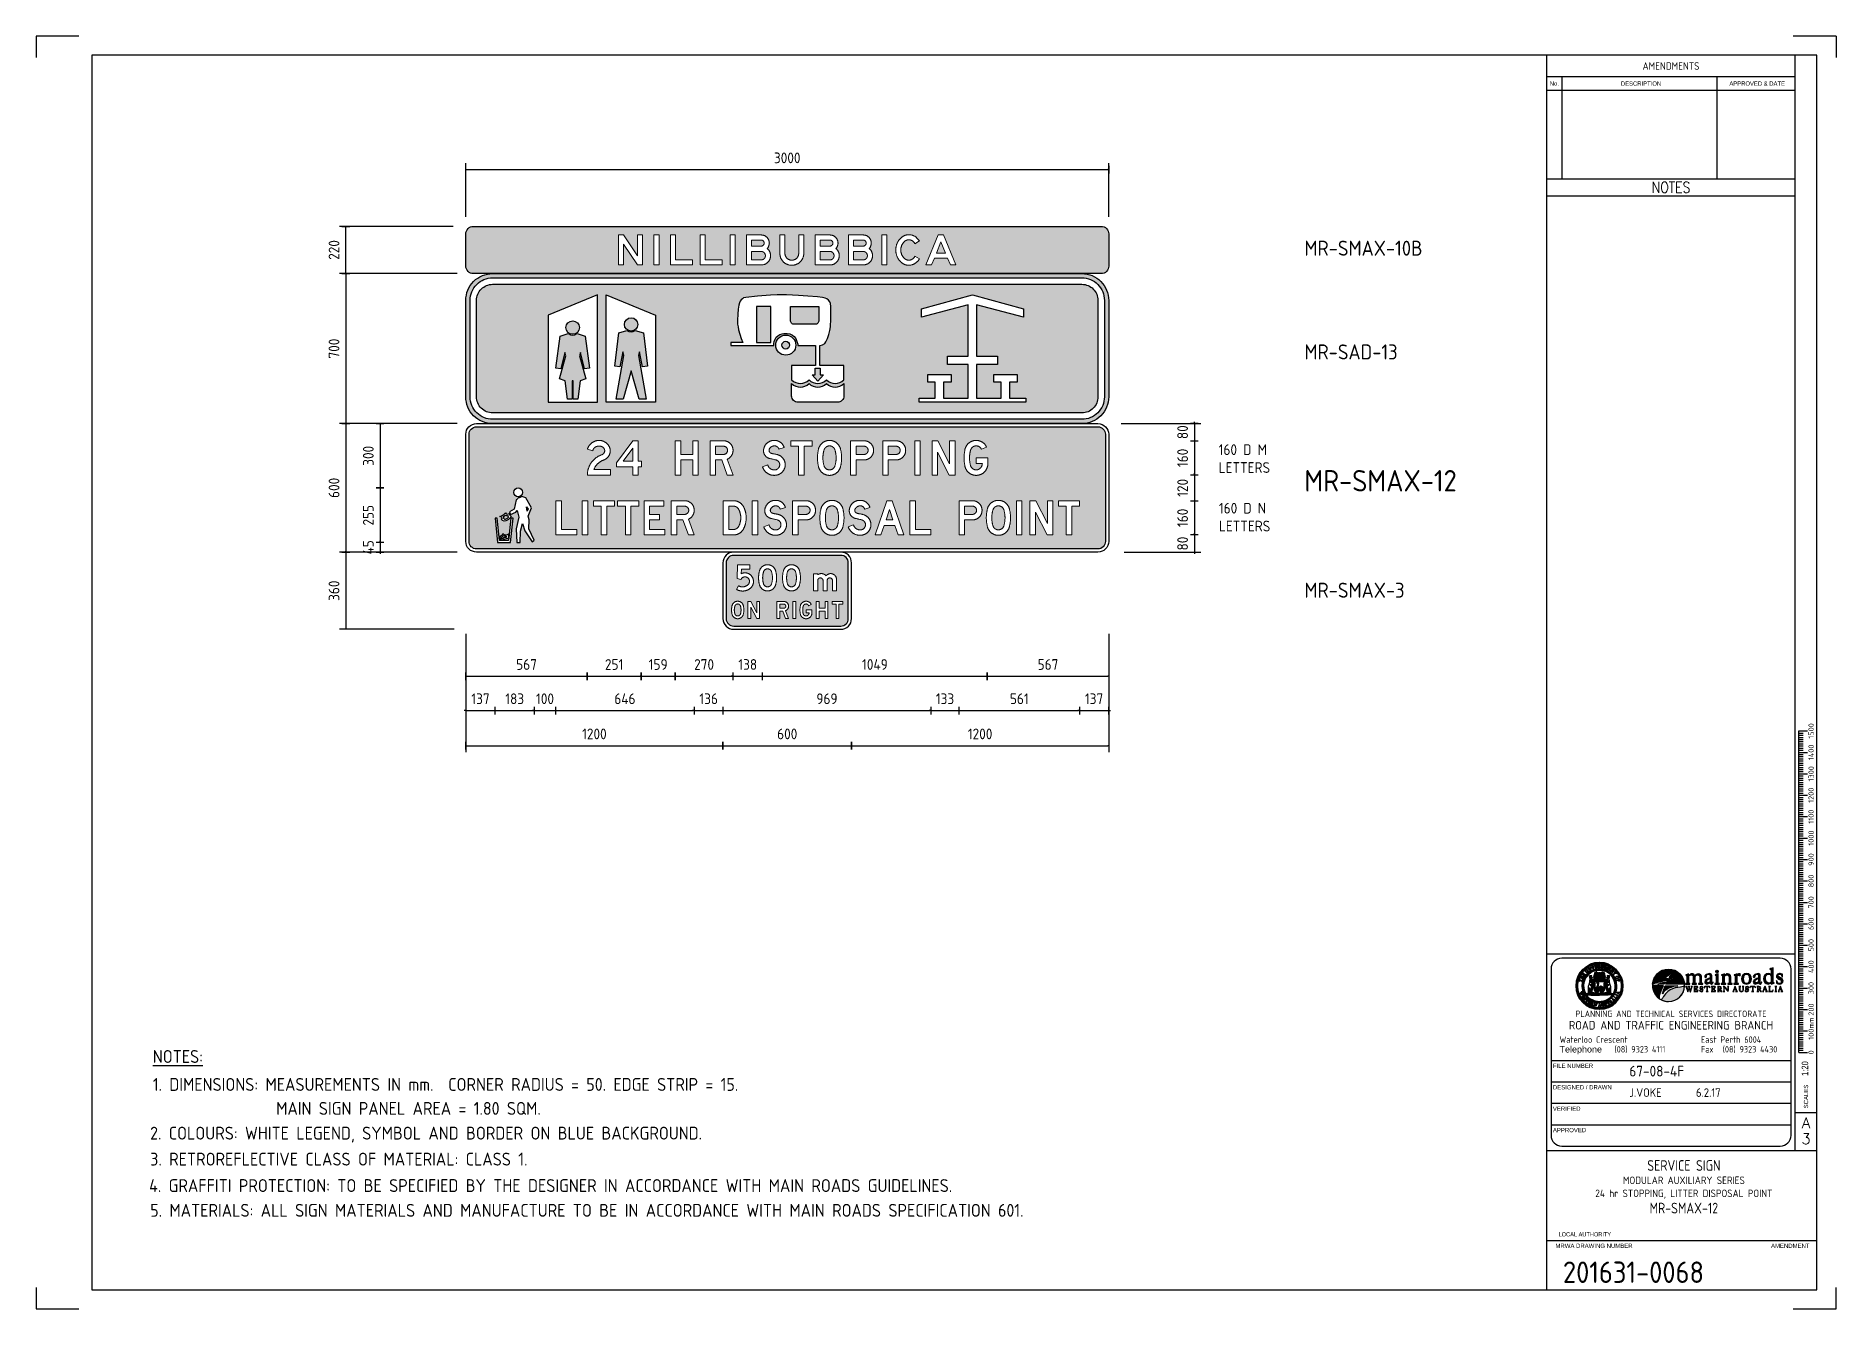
# Model space of a CAD drawing. Extents: x 0 to 420, y 0 to 297.
import ezdxf
from ezdxf.enums import TextEntityAlignment as Align

# ---------------------------------------------------------------- set-up
doc = ezdxf.new("R2010")
doc.units = 0
doc.header["$LTSCALE"] = 0.3
doc.layers.get('0').update_dxf_attribs({"linetype": 'CONTINUOUS'})
doc.layers.get('DEFPOINTS').update_dxf_attribs({"linetype": 'CONTINUOUS'})
for name, color, linetype in [('BLUE', 162, 'CONTINUOUS'), ('comments', 4, 'CONTINUOUS'), ('L18', 4, 'CONTINUOUS'), ('L25', 1, 'CONTINUOUS'), ('L35', 3, 'CONTINUOUS'), ('L50', 7, 'CONTINUOUS'), ('State Govt Logo', 4, 'CONTINUOUS'), ('T25', 1, 'CONTINUOUS'), ('TBLK18', 4, 'CONTINUOUS'), ('TBLK25', 1, 'CONTINUOUS'), ('TBLK35', 3, 'CONTINUOUS'), ('TBLK50', 7, 'CONTINUOUS')]:
    doc.layers.add(name, color=color, linetype=linetype)
doc.styles.add('HELV', font='helvs.shx')
doc.styles.add('HELVL', font='helvl', dxfattribs={"width": 0.8})
doc.styles.add('ISO', font='iso.shx')
doc.styles.add('ROMAND', font='romand')
doc.dimstyles.new('SIGNSDIM', dxfattribs={"dimtxt": 2.5, "dimasz": 0.2, "dimexe": 1.5, "dimexo": 2, "dimgap": 1.5, "dimtad": 1, "dimdec": 4, "dimlfac": 20, "dimrnd": 1, "dimdsep": 46, "dimtxsty": 'ISO', "dimblk": 'SGNDIM', "dimcen": 2.5, "dimse2": 1, "dimadec": 0, "dimazin": 0, "dimtfac": 1, "dimtdec": 4, "dimtix": 1, "dimtmove": 0, "dimatfit": 3, "dimldrblk": 'SGNDIM', "dimfxl": 1, "dimtolj": 1, "dimtzin": 0, "dimarcsym": 0})

msp = doc.modelspace()

# ---------------------------------------------------------------- texts
at = {"layer": 'L35', "style": 'ISO'}
for s, p in [('MR-SMAX-10B', (295.9585168, 245.7471129)), ('MR-SAD-13', (295.9585168, 221.5483092)), ('MR-SMAX-3', (295.9585168, 165.9516432))]:
    msp.add_text(s, height=3.5, dxfattribs=at).set_placement(p)
at = {"layer": 'L50', "style": 'ISO'}
msp.add_text('MR-SMAX-12', height=5, dxfattribs=at).set_placement((295.9585168, 190.7345365))
at = {"layer": 'T25', "color": 3, "style": 'ISO'}
for s, p in [('%%UNOTES:', (27.2606732, 57.4120629)), ('1. DIMENSIONS: MEASUREMENTS IN mm.  CORNER RADIUS = 50. EDGE STRIP = 15.', (27.2606732, 50.8914067)), ('MAIN SIGN PANEL AREA = 1.80 SQM.', (56.0432744, 45.3008658)), ('2. COLOURS: WHITE LEGEND, SYMBOL AND BORDER ON BLUE BACKGROUND.', (26.6320025, 39.5281389)), ('3. RETROREFLECTIVE CLASS OF MATERIAL: CLASS 1.', (26.6605412, 33.4668632)), ('4. GRAFFITI PROTECTION: TO BE SPECIFIED BY THE DESIGNER IN ACCORDANCE WITH MAIN ROADS GUIDELINES.', (26.4058141, 27.2951151)), ('5. MATERIALS: ALL SIGN MATERIALS AND MANUFACTURE TO BE IN ACCORDANCE WITH MAIN ROADS SPECIFICATION 601.', (26.6633473, 21.5192991))]:
    msp.add_text(s, height=3, dxfattribs=at).set_placement(p)

# ---------------------------------------------------------------- blocks, each defined once
blk = doc.blocks.new('A3BBLK')
at = {"layer": 'TBLK25'}
for p, q in [((10, 297), (0, 297)), ((0, 297), (0, 292)), ((420, 297), (410, 297)), ((420, 297), (420, 292)), ((0, 5), (0, 0)), ((420, 0), (420, 5)), ((0, 0), (10, 0)), ((410, 0), (420, 0))]:
    blk.add_line(p, q, dxfattribs=at)
at = {"layer": 'TBLK50'}
for p, q in [((415.5, 292.5), (13, 292.5)), ((13, 292.5), (13, 4.5)), ((352.5, 4.5), (352.5, 292.5)), ((415.5, 4.5), (415.5, 292.5)), ((13, 4.5), (415.5, 4.5))]:
    blk.add_line(p, q, dxfattribs=at)
blk = doc.blocks.new('MR logo')
at = {"layer": 'TBLK18'}
h = blk.add_hatch(color=256, dxfattribs=at)
edge = h.paths.add_edge_path()
edge.add_spline(control_points=[(0, -6.23), (-0.73, -5.99), (-1.5, -5.86), (-2.31, -5.86), (-2.31, -5.86), (-6.25, -5.86), (-9.48, -8.89), (-9.79, -12.74), (-9.79, -12.74), (-9.75, -12.71), (-9.7, -12.69), (-9.65, -12.67), (-9.65, -12.67), (-9.26, -12.56), (-5.85, -11.67), (-3.32, -11.01), (-3.32, -11.01), (-3.32, -11.01), (-3.32, -11.01), (-3.32, -11.01), (-3.32, -11.01), (-3.32, -11.01), (-3.31, -11.01), (-3.31, -11.01), (-3.31, -11.01), (-3.13, -10.71), (-2.94, -10.4), (-2.74, -10.09), (-2.74, -10.09), (-2.74, -10.09), (-2.74, -10.09), (-2.74, -10.09), (-2.74, -10.09), (-2.74, -10.09), (-2.74, -10.08), (-2.74, -10.08), (-2.74, -10.08), (-3.11, -10.04), (-3.47, -9.99), (-3.74, -9.94), (-3.74, -9.94), (-4.49, -9.8), (-1.74, -8.48), (-0.5, -6.89), (-0.5, -6.89), (-0.33, -6.7), (-0.26, -6.56), (0, -6.23)], knot_values=[0, 0, 0, 0, 0.083333, 0.083333, 0.083333, 0.083433, 0.166667, 0.166667, 0.166667, 0.166767, 0.25, 0.25, 0.25, 0.2501, 0.333333, 0.333333, 0.333333, 0.333433, 0.416667, 0.416667, 0.416667, 0.416767, 0.5, 0.5, 0.5, 0.5001, 0.583333, 0.583333, 0.583333, 0.583433, 0.666667, 0.666667, 0.666667, 0.666767, 0.75, 0.75, 0.75, 0.7501, 0.833333, 0.833333, 0.833333, 0.833433, 0.916667, 0.916667, 0.916667, 0.916767, 1, 1, 1, 1], degree=3, periodic=0)
h = blk.add_hatch(color=256, dxfattribs=at)
edge = h.paths.add_edge_path()
edge.add_spline(control_points=[(5.17, -12.87), (4.97, -9.81), (2.93, -7.24), (0.15, -6.27), (0.15, -6.27), (-0.72, -7.58), (-1.46, -8.75), (-2.1, -9.85), (-2.1, -9.85), (-2.1, -9.85), (-2.1, -9.85), (-2.1, -9.85), (-2.1, -9.85), (-2.1, -9.85), (-2.1, -9.85), (-2.1, -9.85), (-2.1, -9.85), (-1.46, -9.9), (-0.73, -9.97), (-0.29, -10.01), (-0.29, -10.01), (0.34, -10.07), (0.72, -10.24), (0, -10.47), (0, -10.47), (-0.6, -10.65), (-1.74, -11.01), (-2.95, -11.38), (-2.95, -11.38), (-2.93, -11.35), (-3.39, -12.25), (-3.62, -12.76), (-3.62, -12.76), (-3.62, -12.76), (-3.32, -12.76), (-3.32, -12.76), (-3.32, -12.76), (-3.32, -12.76), (-3.32, -12.76), (-3.32, -12.76), (-3.32, -12.76), (-0.78, -12.75), (1.84, -12.74), (4.53, -12.74), (4.53, -12.74), (4.81, -12.74), (5.03, -12.79), (5.17, -12.87)], knot_values=[0, 0, 0, 0, 0.083333, 0.083333, 0.083333, 0.083433, 0.166667, 0.166667, 0.166667, 0.166767, 0.25, 0.25, 0.25, 0.2501, 0.333333, 0.333333, 0.333333, 0.333433, 0.416667, 0.416667, 0.416667, 0.416767, 0.5, 0.5, 0.5, 0.5001, 0.583333, 0.583333, 0.583333, 0.583433, 0.666667, 0.666667, 0.666667, 0.666767, 0.75, 0.75, 0.75, 0.7501, 0.833333, 0.833333, 0.833333, 0.833433, 0.916667, 0.916667, 0.916667, 0.916767, 1, 1, 1, 1], degree=3, periodic=0)
h = blk.add_hatch(color=256, dxfattribs=at)
edge = h.paths.add_edge_path()
edge.add_spline(control_points=[(5.62, -12.7), (5.62, -12.7), (5.62, -12.5), (5.62, -12.5), (5.62, -12.5), (6.08, -12.47), (6.22, -12.47), (6.22, -11.91), (6.22, -11.91), (6.22, -11.91), (6.22, -9.16), (6.22, -9.16), (6.22, -9.16), (6.22, -8.8), (6, -8.68), (5.69, -8.54), (5.69, -8.54), (5.69, -8.54), (5.69, -8.45), (5.69, -8.45), (5.69, -8.45), (6.19, -8.36), (6.6, -8.12), (7.04, -7.95), (7.04, -7.95), (7.04, -7.95), (7.04, -8.82), (7.04, -8.82), (7.04, -8.82), (7.51, -8.3), (7.89, -7.95), (8.62, -7.95), (8.62, -7.95), (9.26, -7.95), (9.71, -8.33), (9.98, -8.89), (9.98, -8.89), (10.4, -8.4), (10.87, -7.95), (11.54, -7.95), (11.54, -7.95), (12.51, -7.95), (13.11, -8.91), (13.11, -9.67), (13.11, -9.67), (13.11, -9.67), (13.11, -11.91), (13.11, -11.91), (13.11, -11.91), (13.09, -12.47), (13.14, -12.47), (13.75, -12.5), (13.75, -12.5), (13.75, -12.5), (13.75, -12.7), (13.75, -12.7), (13.75, -12.7), (13.75, -12.7), (11.66, -12.7), (11.66, -12.7), (11.66, -12.7), (11.66, -12.7), (11.66, -12.5), (11.66, -12.5), (11.66, -12.5), (12.19, -12.47), (12.27, -12.47), (12.27, -11.91), (12.27, -11.91), (12.27, -11.91), (12.27, -9.63), (12.27, -9.63), (12.27, -9.63), (12.27, -8.91), (11.91, -8.42), (11.16, -8.42), (11.16, -8.42), (10.68, -8.42), (10.09, -8.86), (10.09, -9.36), (10.09, -9.36), (10.09, -9.36), (10.09, -11.91), (10.09, -11.91), (10.09, -11.91), (10.09, -12.47), (10.29, -12.47), (10.68, -12.5), (10.68, -12.5), (10.68, -12.5), (10.68, -12.7), (10.68, -12.7), (10.68, -12.7), (10.68, -12.7), (8.64, -12.7), (8.64, -12.7), (8.64, -12.7), (8.64, -12.7), (8.64, -12.5), (8.64, -12.5), (8.64, -12.5), (9.2, -12.47), (9.24, -12.45), (9.24, -11.89), (9.24, -11.89), (9.24, -11.89), (9.24, -9.57), (9.24, -9.57), (9.24, -9.57), (9.24, -8.88), (9, -8.42), (8.22, -8.42), (8.22, -8.42), (7.46, -8.42), (7.07, -9.06), (7.07, -9.26), (7.07, -9.26), (7.07, -9.26), (7.07, -11.91), (7.07, -11.91), (7.07, -11.91), (7.07, -12.47), (7.27, -12.47), (7.63, -12.5), (7.63, -12.5), (7.63, -12.5), (7.63, -12.7), (7.63, -12.7), (7.63, -12.7), (7.63, -12.7), (5.62, -12.7), (5.62, -12.7)], knot_values=[0, 0, 0, 0, 0.030303, 0.030303, 0.030303, 0.030403, 0.060606, 0.060606, 0.060606, 0.060706, 0.090909, 0.090909, 0.090909, 0.091009, 0.121212, 0.121212, 0.121212, 0.121312, 0.151515, 0.151515, 0.151515, 0.151615, 0.181818, 0.181818, 0.181818, 0.181918, 0.212121, 0.212121, 0.212121, 0.212221, 0.242424, 0.242424, 0.242424, 0.242524, 0.272727, 0.272727, 0.272727, 0.272827, 0.30303, 0.30303, 0.30303, 0.30313, 0.333333, 0.333333, 0.333333, 0.333433, 0.363636, 0.363636, 0.363636, 0.363736, 0.393939, 0.393939, 0.393939, 0.394039, 0.424242, 0.424242, 0.424242, 0.424342, 0.454545, 0.454545, 0.454545, 0.454645, 0.484848, 0.484848, 0.484848, 0.484948, 0.515152, 0.515152, 0.515152, 0.515252, 0.545455, 0.545455, 0.545455, 0.545555, 0.575758, 0.575758, 0.575758, 0.575858, 0.606061, 0.606061, 0.606061, 0.606161, 0.636364, 0.636364, 0.636364, 0.636464, 0.666667, 0.666667, 0.666667, 0.666767, 0.69697, 0.69697, 0.69697, 0.69707, 0.727273, 0.727273, 0.727273, 0.727373, 0.757576, 0.757576, 0.757576, 0.757676, 0.787879, 0.787879, 0.787879, 0.787979, 0.818182, 0.818182, 0.818182, 0.818282, 0.848485, 0.848485, 0.848485, 0.848585, 0.878788, 0.878788, 0.878788, 0.878888, 0.909091, 0.909091, 0.909091, 0.909191, 0.939394, 0.939394, 0.939394, 0.939494, 0.969697, 0.969697, 0.969697, 0.969797, 1, 1, 1, 1], degree=3, periodic=0)
h = blk.add_hatch(color=256, dxfattribs=at)
edge = h.paths.add_edge_path()
edge.add_spline(control_points=[(17.02, -8.7), (17.02, -8.27), (16.75, -8.14), (16.35, -8.14), (16.35, -8.14), (15.97, -8.14), (15.41, -8.38), (15.41, -8.66), (15.41, -8.66), (15.41, -8.72), (15.42, -8.79), (15.42, -8.89), (15.42, -8.89), (15.42, -9.3), (15.33, -9.59), (14.87, -9.59), (14.87, -9.59), (14.68, -9.59), (14.55, -9.4), (14.55, -9.23), (14.55, -9.23), (14.55, -8.99), (14.71, -8.77), (14.93, -8.57), (14.93, -8.57), (15.42, -8.16), (16.19, -7.83), (16.82, -7.83), (16.82, -7.83), (17.48, -7.83), (17.83, -8.23), (17.83, -8.87), (17.83, -8.87), (17.83, -8.87), (17.83, -11.74), (17.83, -11.74), (17.83, -11.74), (17.83, -11.92), (17.83, -12.25), (18.07, -12.25), (18.07, -12.25), (18.25, -12.25), (18.34, -12.02), (18.37, -11.89), (18.37, -11.89), (18.37, -11.89), (18.55, -11.89), (18.55, -11.89), (18.55, -11.89), (18.49, -12.4), (18.28, -12.7), (17.76, -12.7), (17.76, -12.7), (17.37, -12.7), (17.03, -12.33), (17.02, -11.96), (17.02, -11.96), (16.52, -12.33), (16.18, -12.7), (15.51, -12.7), (15.51, -12.7), (15.02, -12.7), (14.56, -12.3), (14.56, -11.79), (14.56, -11.79), (14.56, -10.61), (16.15, -10.24), (17.02, -9.87), (17.02, -9.87), (17.02, -9.87), (17.02, -8.7), (17.02, -8.7)], knot_values=[0, 0, 0, 0, 0.055556, 0.055556, 0.055556, 0.055656, 0.111111, 0.111111, 0.111111, 0.111211, 0.166667, 0.166667, 0.166667, 0.166767, 0.222222, 0.222222, 0.222222, 0.222322, 0.277778, 0.277778, 0.277778, 0.277878, 0.333333, 0.333333, 0.333333, 0.333433, 0.388889, 0.388889, 0.388889, 0.388989, 0.444444, 0.444444, 0.444444, 0.444544, 0.5, 0.5, 0.5, 0.5001, 0.555556, 0.555556, 0.555556, 0.555656, 0.611111, 0.611111, 0.611111, 0.611211, 0.666667, 0.666667, 0.666667, 0.666767, 0.722222, 0.722222, 0.722222, 0.722322, 0.777778, 0.777778, 0.777778, 0.777878, 0.833333, 0.833333, 0.833333, 0.833433, 0.888889, 0.888889, 0.888889, 0.888989, 0.944444, 0.944444, 0.944444, 0.944544, 1, 1, 1, 1], degree=3, periodic=0)
edge = h.paths.add_edge_path(flags=16)
edge.add_spline(control_points=[(17.02, -10.11), (16.53, -10.32), (15.29, -10.67), (15.29, -11.34), (15.29, -11.34), (15.29, -11.78), (15.61, -12.14), (16.06, -12.14), (16.06, -12.14), (16.47, -12.14), (16.7, -11.96), (17.02, -11.72), (17.02, -11.72), (17.02, -11.72), (17.02, -10.11), (17.02, -10.11)], knot_values=[0, 0, 0, 0, 0.25, 0.25, 0.25, 0.2501, 0.5, 0.5, 0.5, 0.5001, 0.75, 0.75, 0.75, 0.7501, 1, 1, 1, 1], degree=3, periodic=0)
h = blk.add_hatch(color=256, dxfattribs=at)
edge = h.paths.add_edge_path()
edge.add_spline(control_points=[(19.33, -12.7), (19.33, -12.7), (19.33, -12.5), (19.33, -12.5), (19.33, -12.5), (19.81, -12.47), (19.95, -12.47), (19.95, -11.91), (19.95, -11.91), (19.95, -11.91), (19.95, -9.33), (19.95, -9.33), (19.95, -9.33), (19.95, -9.11), (19.95, -8.8), (19.76, -8.68), (19.76, -8.68), (19.62, -8.6), (19.53, -8.59), (19.37, -8.57), (19.37, -8.57), (19.37, -8.57), (19.37, -8.47), (19.37, -8.47), (19.37, -8.47), (19.83, -8.27), (20.32, -8.08), (20.8, -7.89), (20.8, -7.89), (20.8, -7.89), (20.8, -11.91), (20.8, -11.91), (20.8, -11.91), (20.8, -12.47), (20.94, -12.47), (21.39, -12.5), (21.39, -12.5), (21.39, -12.5), (21.39, -12.7), (21.39, -12.7), (21.39, -12.7), (21.39, -12.7), (19.33, -12.7), (19.33, -12.7)], knot_values=[0, 0, 0, 0, 0.090909, 0.090909, 0.090909, 0.091009, 0.181818, 0.181818, 0.181818, 0.181918, 0.272727, 0.272727, 0.272727, 0.272827, 0.363636, 0.363636, 0.363636, 0.363736, 0.454545, 0.454545, 0.454545, 0.454645, 0.545455, 0.545455, 0.545455, 0.545555, 0.636364, 0.636364, 0.636364, 0.636464, 0.727273, 0.727273, 0.727273, 0.727373, 0.818182, 0.818182, 0.818182, 0.818282, 0.909091, 0.909091, 0.909091, 0.909191, 1, 1, 1, 1], degree=3, periodic=0)
h = blk.add_hatch(color=256, dxfattribs=at)
edge = h.paths.add_edge_path()
edge.add_spline(control_points=[(19.69, -6.85), (19.69, -7.16), (19.95, -7.42), (20.26, -7.42), (20.26, -7.42), (20.58, -7.42), (20.83, -7.16), (20.83, -6.85), (20.83, -6.85), (20.83, -6.53), (20.58, -6.28), (20.26, -6.28), (20.26, -6.28), (19.95, -6.28), (19.69, -6.53), (19.69, -6.85)], knot_values=[0, 0, 0, 0, 0.25, 0.25, 0.25, 0.2501, 0.5, 0.5, 0.5, 0.5001, 0.75, 0.75, 0.75, 0.7501, 1, 1, 1, 1], degree=3, periodic=0)
h = blk.add_hatch(color=256, dxfattribs=at)
edge = h.paths.add_edge_path()
edge.add_spline(control_points=[(22.29, -12.7), (22.29, -12.7), (22.29, -12.5), (22.29, -12.5), (22.29, -12.5), (22.77, -12.47), (22.91, -12.47), (22.91, -11.91), (22.91, -11.91), (22.91, -11.91), (22.91, -9.24), (22.91, -9.24), (22.91, -9.24), (22.91, -8.84), (22.76, -8.68), (22.39, -8.57), (22.39, -8.57), (22.39, -8.57), (22.39, -8.45), (22.39, -8.45), (22.39, -8.45), (22.87, -8.31), (23.3, -8.12), (23.76, -7.95), (23.76, -7.95), (23.76, -7.95), (23.76, -8.77), (23.76, -8.77), (23.76, -8.77), (24.2, -8.31), (24.54, -7.95), (25.22, -7.95), (25.22, -7.95), (25.99, -7.95), (26.78, -8.56), (26.78, -9.36), (26.78, -9.36), (26.78, -9.36), (26.78, -11.91), (26.78, -11.91), (26.78, -11.91), (26.78, -12.47), (27.07, -12.47), (27.44, -12.5), (27.44, -12.5), (27.44, -12.5), (27.44, -12.7), (27.44, -12.7), (27.44, -12.7), (27.44, -12.7), (25.31, -12.7), (25.31, -12.7), (25.31, -12.7), (25.31, -12.7), (25.31, -12.5), (25.31, -12.5), (25.31, -12.5), (25.8, -12.47), (25.93, -12.47), (25.93, -11.91), (25.93, -11.91), (25.93, -11.91), (25.93, -9.55), (25.93, -9.55), (25.93, -9.55), (25.93, -8.87), (25.56, -8.42), (24.87, -8.42), (24.87, -8.42), (24.4, -8.42), (23.76, -8.87), (23.76, -9.36), (23.76, -9.36), (23.76, -9.36), (23.76, -11.91), (23.76, -11.91), (23.76, -11.91), (23.76, -12.47), (23.9, -12.47), (24.36, -12.5), (24.36, -12.5), (24.36, -12.5), (24.36, -12.7), (24.36, -12.7), (24.36, -12.7), (24.36, -12.7), (22.29, -12.7), (22.29, -12.7)], knot_values=[0, 0, 0, 0, 0.045455, 0.045455, 0.045455, 0.045555, 0.090909, 0.090909, 0.090909, 0.091009, 0.136364, 0.136364, 0.136364, 0.136464, 0.181818, 0.181818, 0.181818, 0.181918, 0.227273, 0.227273, 0.227273, 0.227373, 0.272727, 0.272727, 0.272727, 0.272827, 0.318182, 0.318182, 0.318182, 0.318282, 0.363636, 0.363636, 0.363636, 0.363736, 0.409091, 0.409091, 0.409091, 0.409191, 0.454545, 0.454545, 0.454545, 0.454645, 0.5, 0.5, 0.5, 0.5001, 0.545455, 0.545455, 0.545455, 0.545555, 0.590909, 0.590909, 0.590909, 0.591009, 0.636364, 0.636364, 0.636364, 0.636464, 0.681818, 0.681818, 0.681818, 0.681918, 0.727273, 0.727273, 0.727273, 0.727373, 0.772727, 0.772727, 0.772727, 0.772827, 0.818182, 0.818182, 0.818182, 0.818282, 0.863636, 0.863636, 0.863636, 0.863736, 0.909091, 0.909091, 0.909091, 0.909191, 0.954545, 0.954545, 0.954545, 0.954645, 1, 1, 1, 1], degree=3, periodic=0)
h = blk.add_hatch(color=256, dxfattribs=at)
edge = h.paths.add_edge_path()
edge.add_spline(control_points=[(28.2, -12.7), (28.2, -12.7), (28.2, -12.5), (28.2, -12.5), (28.2, -12.5), (28.67, -12.47), (28.81, -12.47), (28.81, -11.91), (28.81, -11.91), (28.81, -11.91), (28.81, -9.19), (28.81, -9.19), (28.81, -9.19), (28.81, -8.77), (28.69, -8.75), (28.32, -8.57), (28.32, -8.57), (28.32, -8.57), (28.32, -8.47), (28.32, -8.47), (28.32, -8.47), (28.76, -8.31), (29.19, -8.09), (29.63, -7.92), (29.63, -7.92), (29.63, -7.92), (29.63, -8.69), (29.63, -8.69), (29.63, -8.69), (29.9, -8.38), (30.24, -7.87), (30.71, -7.87), (30.71, -7.87), (31.02, -7.87), (31.27, -8.04), (31.27, -8.36), (31.27, -8.36), (31.27, -8.6), (31.09, -8.77), (30.87, -8.77), (30.87, -8.77), (30.7, -8.77), (30.51, -8.59), (30.24, -8.59), (30.24, -8.59), (30.05, -8.59), (29.66, -8.89), (29.66, -9.06), (29.66, -9.06), (29.66, -9.06), (29.66, -11.91), (29.66, -11.91), (29.66, -11.91), (29.66, -12.47), (29.8, -12.47), (30.34, -12.5), (30.34, -12.5), (30.34, -12.5), (30.34, -12.7), (30.34, -12.7), (30.34, -12.7), (30.34, -12.7), (28.2, -12.7), (28.2, -12.7)], knot_values=[0, 0, 0, 0, 0.0625, 0.0625, 0.0625, 0.0626, 0.125, 0.125, 0.125, 0.1251, 0.1875, 0.1875, 0.1875, 0.1876, 0.25, 0.25, 0.25, 0.2501, 0.3125, 0.3125, 0.3125, 0.3126, 0.375, 0.375, 0.375, 0.3751, 0.4375, 0.4375, 0.4375, 0.4376, 0.5, 0.5, 0.5, 0.5001, 0.5625, 0.5625, 0.5625, 0.5626, 0.625, 0.625, 0.625, 0.6251, 0.6875, 0.6875, 0.6875, 0.6876, 0.75, 0.75, 0.75, 0.7501, 0.8125, 0.8125, 0.8125, 0.8126, 0.875, 0.875, 0.875, 0.8751, 0.9375, 0.9375, 0.9375, 0.9376, 1, 1, 1, 1], degree=3, periodic=0)
h = blk.add_hatch(color=256, dxfattribs=at)
edge = h.paths.add_edge_path(flags=16)
edge.add_spline(control_points=[(34.06, -8.04), (33.07, -8.04), (32.7, -9.17), (32.7, -10.26), (32.7, -10.26), (32.7, -11.36), (33.07, -12.5), (34.06, -12.5), (34.06, -12.5), (35.06, -12.5), (35.42, -11.36), (35.42, -10.26), (35.42, -10.26), (35.42, -9.17), (35.06, -8.04), (34.06, -8.04)], knot_values=[0, 0, 0, 0, 0.25, 0.25, 0.25, 0.2501, 0.5, 0.5, 0.5, 0.5001, 0.75, 0.75, 0.75, 0.7501, 1, 1, 1, 1], degree=3, periodic=0)
edge = h.paths.add_edge_path()
edge.add_spline(control_points=[(34.06, -12.7), (32.69, -12.7), (31.79, -11.62), (31.79, -10.26), (31.79, -10.26), (31.79, -8.91), (32.69, -7.83), (34.06, -7.83), (34.06, -7.83), (35.43, -7.83), (36.34, -8.91), (36.34, -10.26), (36.34, -10.26), (36.34, -11.62), (35.43, -12.7), (34.06, -12.7)], knot_values=[0, 0, 0, 0, 0.25, 0.25, 0.25, 0.2501, 0.5, 0.5, 0.5, 0.5001, 0.75, 0.75, 0.75, 0.7501, 1, 1, 1, 1], degree=3, periodic=0)
h = blk.add_hatch(color=256, dxfattribs=at)
edge = h.paths.add_edge_path(flags=16)
edge.add_spline(control_points=[(39.64, -10.11), (39.17, -10.32), (37.92, -10.67), (37.92, -11.34), (37.92, -11.34), (37.92, -11.78), (38.24, -12.14), (38.7, -12.14), (38.7, -12.14), (39.1, -12.14), (39.34, -11.96), (39.64, -11.72), (39.64, -11.72), (39.64, -11.72), (39.64, -10.11), (39.64, -10.11)], knot_values=[0, 0, 0, 0, 0.25, 0.25, 0.25, 0.2501, 0.5, 0.5, 0.5, 0.5001, 0.75, 0.75, 0.75, 0.7501, 1, 1, 1, 1], degree=3, periodic=0)
edge = h.paths.add_edge_path()
edge.add_spline(control_points=[(39.64, -8.7), (39.64, -8.27), (39.38, -8.14), (38.98, -8.14), (38.98, -8.14), (38.59, -8.14), (38.04, -8.38), (38.04, -8.66), (38.04, -8.66), (38.04, -8.72), (38.05, -8.79), (38.05, -8.89), (38.05, -8.89), (38.05, -9.3), (37.97, -9.59), (37.5, -9.59), (37.5, -9.59), (37.31, -9.59), (37.18, -9.4), (37.18, -9.23), (37.18, -9.23), (37.18, -8.99), (37.34, -8.77), (37.57, -8.57), (37.57, -8.57), (38.05, -8.16), (38.82, -7.83), (39.46, -7.83), (39.46, -7.83), (40.11, -7.83), (40.46, -8.23), (40.46, -8.87), (40.46, -8.87), (40.46, -8.87), (40.46, -11.74), (40.46, -11.74), (40.46, -11.74), (40.46, -11.92), (40.46, -12.25), (40.71, -12.25), (40.71, -12.25), (40.88, -12.25), (40.98, -12.02), (41.01, -11.89), (41.01, -11.89), (41.01, -11.89), (41.18, -11.89), (41.18, -11.89), (41.18, -11.89), (41.13, -12.4), (40.92, -12.7), (40.4, -12.7), (40.4, -12.7), (40, -12.7), (39.67, -12.33), (39.66, -11.96), (39.66, -11.96), (39.15, -12.33), (38.81, -12.7), (38.15, -12.7), (38.15, -12.7), (37.65, -12.7), (37.19, -12.3), (37.19, -11.79), (37.19, -11.79), (37.19, -10.61), (38.78, -10.24), (39.64, -9.87), (39.64, -9.87), (39.64, -9.87), (39.64, -8.7), (39.64, -8.7)], knot_values=[0, 0, 0, 0, 0.055556, 0.055556, 0.055556, 0.055656, 0.111111, 0.111111, 0.111111, 0.111211, 0.166667, 0.166667, 0.166667, 0.166767, 0.222222, 0.222222, 0.222222, 0.222322, 0.277778, 0.277778, 0.277778, 0.277878, 0.333333, 0.333333, 0.333333, 0.333433, 0.388889, 0.388889, 0.388889, 0.388989, 0.444444, 0.444444, 0.444444, 0.444544, 0.5, 0.5, 0.5, 0.5001, 0.555556, 0.555556, 0.555556, 0.555656, 0.611111, 0.611111, 0.611111, 0.611211, 0.666667, 0.666667, 0.666667, 0.666767, 0.722222, 0.722222, 0.722222, 0.722322, 0.777778, 0.777778, 0.777778, 0.777878, 0.833333, 0.833333, 0.833333, 0.833433, 0.888889, 0.888889, 0.888889, 0.888989, 0.944444, 0.944444, 0.944444, 0.944544, 1, 1, 1, 1], degree=3, periodic=0)
h = blk.add_hatch(color=256, dxfattribs=at)
edge = h.paths.add_edge_path(flags=16)
edge.add_spline(control_points=[(45.62, -9.56), (45.62, -8.21), (44.68, -8.03), (44.35, -8.03), (44.35, -8.03), (43.23, -8.03), (42.92, -9.19), (42.92, -10.1), (42.92, -10.1), (42.92, -11.92), (44.01, -12.25), (44.47, -12.25), (44.47, -12.25), (44.93, -12.25), (45.32, -12.02), (45.62, -11.7), (45.62, -11.7), (45.62, -11.7), (45.62, -9.56), (45.62, -9.56)], knot_values=[0, 0, 0, 0, 0.2, 0.2, 0.2, 0.2001, 0.4, 0.4, 0.4, 0.4001, 0.6, 0.6, 0.6, 0.6001, 0.8, 0.8, 0.8, 0.8001, 1, 1, 1, 1], degree=3, periodic=0)
edge = h.paths.add_edge_path()
edge.add_spline(control_points=[(45.6, -6.47), (45.6, -6.23), (45.61, -5.97), (45.33, -5.85), (45.33, -5.85), (45.19, -5.79), (45.08, -5.77), (44.93, -5.77), (44.93, -5.77), (44.93, -5.77), (44.93, -5.68), (44.93, -5.68), (44.93, -5.68), (45.45, -5.5), (45.93, -5.26), (46.44, -5.09), (46.44, -5.09), (46.44, -5.09), (46.44, -12.04), (46.44, -12.04), (46.44, -12.04), (46.44, -12.04), (47, -12.21), (47, -12.21), (47, -12.21), (47, -12.21), (47, -12.29), (47, -12.29), (47, -12.29), (47, -12.29), (45.6, -12.7), (45.6, -12.7), (45.6, -12.7), (45.6, -12.7), (45.6, -11.96), (45.6, -11.96), (45.6, -11.96), (45.6, -11.96), (45.58, -11.96), (45.58, -11.96), (45.58, -11.96), (45.21, -12.44), (44.72, -12.7), (44.1, -12.7), (44.1, -12.7), (42.77, -12.7), (42.03, -11.55), (42.03, -10.32), (42.03, -10.32), (42.03, -8.89), (42.88, -7.83), (44.36, -7.83), (44.36, -7.83), (44.78, -7.83), (45.2, -7.97), (45.6, -8.16), (45.6, -8.16), (45.6, -8.16), (45.6, -6.47), (45.6, -6.47)], knot_values=[0, 0, 0, 0, 0.066667, 0.066667, 0.066667, 0.066767, 0.133333, 0.133333, 0.133333, 0.133433, 0.2, 0.2, 0.2, 0.2001, 0.266667, 0.266667, 0.266667, 0.266767, 0.333333, 0.333333, 0.333333, 0.333433, 0.4, 0.4, 0.4, 0.4001, 0.466667, 0.466667, 0.466667, 0.466767, 0.533333, 0.533333, 0.533333, 0.533433, 0.6, 0.6, 0.6, 0.6001, 0.666667, 0.666667, 0.666667, 0.666767, 0.733333, 0.733333, 0.733333, 0.733433, 0.8, 0.8, 0.8, 0.8001, 0.866667, 0.866667, 0.866667, 0.866767, 0.933333, 0.933333, 0.933333, 0.933433, 1, 1, 1, 1], degree=3, periodic=0)
h = blk.add_hatch(color=256, dxfattribs=at)
edge = h.paths.add_edge_path()
edge.add_spline(control_points=[(48, -11.09), (48, -11.09), (48.13, -11.09), (48.13, -11.09), (48.13, -11.09), (48.32, -11.72), (48.54, -12.5), (49.35, -12.5), (49.35, -12.5), (49.97, -12.5), (50.29, -12.14), (50.29, -11.53), (50.29, -11.53), (50.29, -10.87), (49.62, -10.67), (49.14, -10.4), (49.14, -10.4), (48.54, -10.05), (48.01, -9.79), (48.01, -9.04), (48.01, -9.04), (48.01, -8.24), (48.75, -7.83), (49.47, -7.83), (49.47, -7.83), (49.95, -7.83), (50.42, -8.01), (50.87, -8.16), (50.87, -8.16), (50.87, -8.16), (50.87, -9.3), (50.87, -9.3), (50.87, -9.3), (50.87, -9.3), (50.7, -9.3), (50.7, -9.3), (50.7, -9.3), (50.58, -8.66), (50.14, -8.04), (49.42, -8.04), (49.42, -8.04), (48.98, -8.04), (48.69, -8.36), (48.69, -8.8), (48.69, -8.8), (48.69, -9.72), (51.1, -9.69), (51.1, -11.25), (51.1, -11.25), (51.1, -12.23), (50.25, -12.7), (49.37, -12.7), (49.37, -12.7), (48.89, -12.7), (48.43, -12.6), (48, -12.36), (48, -12.36), (48, -12.36), (48, -11.09), (48, -11.09)], knot_values=[0, 0, 0, 0, 0.066667, 0.066667, 0.066667, 0.066767, 0.133333, 0.133333, 0.133333, 0.133433, 0.2, 0.2, 0.2, 0.2001, 0.266667, 0.266667, 0.266667, 0.266767, 0.333333, 0.333333, 0.333333, 0.333433, 0.4, 0.4, 0.4, 0.4001, 0.466667, 0.466667, 0.466667, 0.466767, 0.533333, 0.533333, 0.533333, 0.533433, 0.6, 0.6, 0.6, 0.6001, 0.666667, 0.666667, 0.666667, 0.666767, 0.733333, 0.733333, 0.733333, 0.733433, 0.8, 0.8, 0.8, 0.8001, 0.866667, 0.866667, 0.866667, 0.866767, 0.933333, 0.933333, 0.933333, 0.933433, 1, 1, 1, 1], degree=3, periodic=0)
h = blk.add_hatch(color=256, dxfattribs=at)
edge = h.paths.add_edge_path()
edge.add_spline(control_points=[(-6.49, -19.58), (-8.49, -18.23), (-9.8, -15.94), (-9.81, -13.36), (-9.81, -13.36), (-9.8, -13.36), (-9.78, -13.37), (-9.76, -13.38), (-9.76, -13.38), (-9.76, -13.38), (-7.54, -13.43), (-4.93, -13.48), (-4.93, -13.48), (-4.93, -13.48), (-4.93, -13.48), (-4.93, -13.48), (-4.93, -13.48), (-4.93, -13.48), (-4.71, -13.49), (-4.71, -13.49), (-4.71, -13.49), (-5.79, -15.6), (-6.37, -17.32), (-6.5, -18.5), (-6.5, -18.5), (-6.54, -18.9), (-6.54, -19.28), (-6.49, -19.58)], knot_values=[0, 0, 0, 0, 0.142857, 0.142857, 0.142857, 0.142957, 0.285714, 0.285714, 0.285714, 0.285814, 0.428571, 0.428571, 0.428571, 0.428671, 0.571429, 0.571429, 0.571429, 0.571529, 0.714286, 0.714286, 0.714286, 0.714386, 0.857143, 0.857143, 0.857143, 0.857243, 1, 1, 1, 1], degree=3, periodic=0)
h = blk.add_hatch(color=256, dxfattribs=at)
edge = h.paths.add_edge_path()
edge.add_spline(control_points=[(-3.67, -11.61), (-5.39, -12.14), (-7.05, -12.67), (-7.25, -12.77), (-7.25, -12.77), (-6.3, -12.77), (-5.33, -12.76), (-4.36, -12.76), (-4.36, -12.76), (-4.36, -12.76), (-4.33, -12.76), (-4.33, -12.76), (-4.33, -12.76), (-4.12, -12.37), (-3.89, -11.97), (-3.67, -11.61), (-3.67, -11.61), (-3.67, -11.61), (-3.67, -11.61), (-3.67, -11.61)], knot_values=[0, 0, 0, 0, 0.2, 0.2, 0.2, 0.2001, 0.4, 0.4, 0.4, 0.4001, 0.6, 0.6, 0.6, 0.6001, 0.8, 0.8, 0.8, 0.8001, 1, 1, 1, 1], degree=3, periodic=0)
h = blk.add_hatch(color=256, dxfattribs=at)
edge = h.paths.add_edge_path()
edge.add_spline(control_points=[(5.18, -13.63), (5.04, -17.65), (1.74, -20.86), (-2.31, -20.86), (-2.31, -20.86), (-3.54, -20.86), (-4.7, -20.56), (-5.72, -20.03), (-5.72, -20.03), (-5.45, -19.83), (-5.1, -19.38), (-4.66, -18.6), (-4.66, -18.6), (-2.32, -14.44), (1.05, -14.48), (4.49, -13.92), (4.49, -13.92), (4.8, -13.87), (5.03, -13.76), (5.18, -13.63)], knot_values=[0, 0, 0, 0, 0.2, 0.2, 0.2, 0.2001, 0.4, 0.4, 0.4, 0.4001, 0.6, 0.6, 0.6, 0.6001, 0.8, 0.8, 0.8, 0.8001, 1, 1, 1, 1], degree=3, periodic=0)
h = blk.add_hatch(color=256, dxfattribs=at)
edge = h.paths.add_edge_path()
edge.add_spline(control_points=[(-3.94, -13.5), (-4.43, -14.7), (-4.82, -15.93), (-5.15, -17.32), (-5.15, -17.32), (-4.41, -15.04), (-0.2, -13.79), (1.95, -13.58), (1.95, -13.58), (0.58, -13.58), (-1.59, -13.55), (-3.68, -13.51), (-3.68, -13.51), (-3.68, -13.51), (-3.68, -13.51), (-3.68, -13.51), (-3.68, -13.51), (-3.68, -13.51), (-3.94, -13.5), (-3.94, -13.5)], knot_values=[0, 0, 0, 0, 0.2, 0.2, 0.2, 0.2001, 0.4, 0.4, 0.4, 0.4001, 0.6, 0.6, 0.6, 0.6001, 0.8, 0.8, 0.8, 0.8001, 1, 1, 1, 1], degree=3, periodic=0)
h = blk.add_hatch(color=256, dxfattribs=at)
edge = h.paths.add_edge_path()
edge.add_spline(control_points=[(-2.27, -10.14), (-2.4, -10.37), (-2.53, -10.61), (-2.66, -10.84), (-2.66, -10.84), (-2.65, -10.84), (-0.7, -10.33), (-0.56, -10.29), (-0.56, -10.29), (-0.56, -10.29), (-1.39, -10.23), (-2.26, -10.14), (-2.26, -10.14), (-2.26, -10.14), (-2.26, -10.14), (-2.26, -10.14), (-2.26, -10.14), (-2.26, -10.14), (-2.27, -10.14), (-2.27, -10.14)], knot_values=[0, 0, 0, 0, 0.2, 0.2, 0.2, 0.2001, 0.4, 0.4, 0.4, 0.4001, 0.6, 0.6, 0.6, 0.6001, 0.8, 0.8, 0.8, 0.8001, 1, 1, 1, 1], degree=3, periodic=0)
h = blk.add_hatch(color=256, dxfattribs=at)
edge = h.paths.add_edge_path()
edge.add_spline(control_points=[(5.57, -13.82), (5.57, -13.82), (6.41, -13.82), (6.41, -13.82), (6.41, -13.82), (6.41, -13.82), (6.41, -13.89), (6.41, -13.89), (6.41, -13.89), (6.26, -13.9), (6.15, -13.91), (6.15, -13.99), (6.15, -13.99), (6.15, -14), (6.15, -14.02), (6.17, -14.06), (6.17, -14.06), (6.17, -14.06), (6.76, -15.72), (6.76, -15.72), (6.76, -15.72), (6.76, -15.72), (6.77, -15.72), (6.77, -15.72), (6.77, -15.72), (6.77, -15.72), (7.2, -14.49), (7.2, -14.49), (7.2, -14.49), (7.2, -14.49), (7.09, -14.18), (7.09, -14.18), (7.09, -14.18), (7.06, -14.09), (7.02, -13.99), (6.96, -13.95), (6.96, -13.95), (6.9, -13.9), (6.81, -13.9), (6.73, -13.89), (6.73, -13.89), (6.73, -13.89), (6.73, -13.82), (6.73, -13.82), (6.73, -13.82), (6.73, -13.82), (7.72, -13.82), (7.72, -13.82), (7.72, -13.82), (7.72, -13.82), (7.72, -13.89), (7.72, -13.89), (7.72, -13.89), (7.59, -13.9), (7.42, -13.91), (7.42, -14.07), (7.42, -14.07), (7.42, -14.11), (7.51, -14.35), (7.53, -14.4), (7.53, -14.4), (7.53, -14.4), (7.98, -15.69), (7.98, -15.69), (7.98, -15.69), (7.98, -15.69), (7.98, -15.69), (7.98, -15.69), (7.98, -15.69), (7.98, -15.69), (8.21, -14.94), (8.21, -14.94), (8.21, -14.94), (8.27, -14.75), (8.44, -14.26), (8.44, -14.06), (8.44, -14.06), (8.44, -13.91), (8.28, -13.91), (8.16, -13.89), (8.16, -13.89), (8.16, -13.89), (8.16, -13.82), (8.16, -13.82), (8.16, -13.82), (8.16, -13.82), (8.79, -13.82), (8.79, -13.82), (8.79, -13.82), (8.79, -13.82), (8.79, -13.89), (8.79, -13.89), (8.79, -13.89), (8.58, -13.93), (8.52, -14.23), (8.47, -14.4), (8.47, -14.4), (8.47, -14.4), (7.88, -16.27), (7.88, -16.27), (7.88, -16.27), (7.88, -16.27), (7.82, -16.27), (7.82, -16.27), (7.82, -16.27), (7.82, -16.27), (7.25, -14.6), (7.25, -14.6), (7.25, -14.6), (7.25, -14.6), (7.24, -14.6), (7.24, -14.6), (7.24, -14.6), (7.24, -14.6), (6.66, -16.27), (6.66, -16.27), (6.66, -16.27), (6.66, -16.27), (6.61, -16.27), (6.61, -16.27), (6.61, -16.27), (6.61, -16.27), (5.83, -14.21), (5.83, -14.21), (5.83, -14.21), (5.78, -14.11), (5.77, -14.01), (5.71, -13.95), (5.71, -13.95), (5.68, -13.92), (5.64, -13.9), (5.57, -13.89), (5.57, -13.89), (5.57, -13.89), (5.57, -13.82), (5.57, -13.82)], knot_values=[0, 0, 0, 0, 0.029412, 0.029412, 0.029412, 0.029512, 0.058824, 0.058824, 0.058824, 0.058924, 0.088235, 0.088235, 0.088235, 0.088335, 0.117647, 0.117647, 0.117647, 0.117747, 0.147059, 0.147059, 0.147059, 0.147159, 0.176471, 0.176471, 0.176471, 0.176571, 0.205882, 0.205882, 0.205882, 0.205982, 0.235294, 0.235294, 0.235294, 0.235394, 0.264706, 0.264706, 0.264706, 0.264806, 0.294118, 0.294118, 0.294118, 0.294218, 0.323529, 0.323529, 0.323529, 0.323629, 0.352941, 0.352941, 0.352941, 0.353041, 0.382353, 0.382353, 0.382353, 0.382453, 0.411765, 0.411765, 0.411765, 0.411865, 0.441176, 0.441176, 0.441176, 0.441276, 0.470588, 0.470588, 0.470588, 0.470688, 0.5, 0.5, 0.5, 0.5001, 0.529412, 0.529412, 0.529412, 0.529512, 0.558824, 0.558824, 0.558824, 0.558924, 0.588235, 0.588235, 0.588235, 0.588335, 0.617647, 0.617647, 0.617647, 0.617747, 0.647059, 0.647059, 0.647059, 0.647159, 0.676471, 0.676471, 0.676471, 0.676571, 0.705882, 0.705882, 0.705882, 0.705982, 0.735294, 0.735294, 0.735294, 0.735394, 0.764706, 0.764706, 0.764706, 0.764806, 0.794118, 0.794118, 0.794118, 0.794218, 0.823529, 0.823529, 0.823529, 0.823629, 0.852941, 0.852941, 0.852941, 0.853041, 0.882353, 0.882353, 0.882353, 0.882453, 0.911765, 0.911765, 0.911765, 0.911865, 0.941176, 0.941176, 0.941176, 0.941276, 0.970588, 0.970588, 0.970588, 0.970688, 1, 1, 1, 1], degree=3, periodic=0)
h = blk.add_hatch(color=256, dxfattribs=at)
edge = h.paths.add_edge_path()
edge.add_spline(control_points=[(9.41, -16.23), (9.41, -16.23), (9.41, -16.15), (9.41, -16.15), (9.41, -16.15), (9.58, -16.15), (9.68, -16.13), (9.68, -15.96), (9.68, -15.96), (9.68, -15.96), (9.68, -14.09), (9.68, -14.09), (9.68, -14.09), (9.68, -13.91), (9.56, -13.89), (9.4, -13.89), (9.4, -13.89), (9.4, -13.89), (9.4, -13.82), (9.4, -13.82), (9.4, -13.82), (9.4, -13.82), (11.17, -13.82), (11.17, -13.82), (11.17, -13.82), (11.17, -13.82), (11.34, -14.38), (11.34, -14.38), (11.34, -14.38), (11.34, -14.38), (11.27, -14.4), (11.27, -14.4), (11.27, -14.4), (11.22, -14.32), (11.17, -14.25), (11.12, -14.18), (11.12, -14.18), (10.93, -13.95), (10.76, -13.89), (10.56, -13.89), (10.56, -13.89), (10.56, -13.89), (10.03, -13.89), (10.03, -13.89), (10.03, -13.89), (10.03, -13.89), (10.03, -14.96), (10.03, -14.96), (10.03, -14.96), (10.03, -14.96), (10.22, -14.96), (10.22, -14.96), (10.22, -14.96), (10.58, -14.96), (10.71, -14.92), (10.8, -14.52), (10.8, -14.52), (10.8, -14.52), (10.85, -14.52), (10.85, -14.52), (10.85, -14.52), (10.85, -14.52), (10.85, -15.53), (10.85, -15.53), (10.85, -15.53), (10.85, -15.53), (10.8, -15.53), (10.8, -15.53), (10.8, -15.53), (10.76, -15.14), (10.61, -15.06), (10.27, -15.06), (10.27, -15.06), (10.27, -15.06), (10.03, -15.06), (10.03, -15.06), (10.03, -15.06), (10.03, -15.06), (10.03, -15.98), (10.03, -15.98), (10.03, -15.98), (10.03, -16.14), (10.14, -16.15), (10.27, -16.15), (10.27, -16.15), (10.27, -16.15), (10.66, -16.15), (10.66, -16.15), (10.66, -16.15), (10.83, -16.15), (10.93, -16.12), (11.07, -15.98), (11.07, -15.98), (11.19, -15.86), (11.29, -15.73), (11.38, -15.58), (11.38, -15.58), (11.38, -15.58), (11.44, -15.6), (11.44, -15.6), (11.44, -15.6), (11.44, -15.6), (11.3, -16.23), (11.3, -16.23), (11.3, -16.23), (11.3, -16.23), (9.41, -16.23), (9.41, -16.23)], knot_values=[0, 0, 0, 0, 0.037037, 0.037037, 0.037037, 0.037137, 0.074074, 0.074074, 0.074074, 0.074174, 0.111111, 0.111111, 0.111111, 0.111211, 0.148148, 0.148148, 0.148148, 0.148248, 0.185185, 0.185185, 0.185185, 0.185285, 0.222222, 0.222222, 0.222222, 0.222322, 0.259259, 0.259259, 0.259259, 0.259359, 0.296296, 0.296296, 0.296296, 0.296396, 0.333333, 0.333333, 0.333333, 0.333433, 0.37037, 0.37037, 0.37037, 0.37047, 0.407407, 0.407407, 0.407407, 0.407507, 0.444444, 0.444444, 0.444444, 0.444544, 0.481481, 0.481481, 0.481481, 0.481581, 0.518519, 0.518519, 0.518519, 0.518619, 0.555556, 0.555556, 0.555556, 0.555656, 0.592593, 0.592593, 0.592593, 0.592693, 0.62963, 0.62963, 0.62963, 0.62973, 0.666667, 0.666667, 0.666667, 0.666767, 0.703704, 0.703704, 0.703704, 0.703804, 0.740741, 0.740741, 0.740741, 0.740841, 0.777778, 0.777778, 0.777778, 0.777878, 0.814815, 0.814815, 0.814815, 0.814915, 0.851852, 0.851852, 0.851852, 0.851952, 0.888889, 0.888889, 0.888889, 0.888989, 0.925926, 0.925926, 0.925926, 0.926026, 0.962963, 0.962963, 0.962963, 0.963063, 1, 1, 1, 1], degree=3, periodic=0)
h = blk.add_hatch(color=256, dxfattribs=at)
edge = h.paths.add_edge_path()
edge.add_spline(control_points=[(12.21, -15.5), (12.21, -15.5), (12.28, -15.5), (12.28, -15.5), (12.28, -15.5), (12.32, -15.86), (12.51, -16.2), (12.94, -16.2), (12.94, -16.2), (13.41, -16.2), (13.5, -15.87), (13.5, -15.69), (13.5, -15.69), (13.5, -15.34), (13.19, -15.3), (12.92, -15.2), (12.92, -15.2), (12.52, -15.07), (12.28, -14.95), (12.28, -14.49), (12.28, -14.49), (12.28, -14.06), (12.61, -13.79), (13.03, -13.79), (13.03, -13.79), (13.22, -13.79), (13.44, -13.86), (13.59, -13.99), (13.59, -13.99), (13.59, -13.99), (13.69, -13.9), (13.69, -13.9), (13.69, -13.9), (13.69, -13.9), (13.74, -13.9), (13.74, -13.9), (13.74, -13.9), (13.74, -13.9), (13.74, -14.61), (13.74, -14.61), (13.74, -14.61), (13.74, -14.61), (13.68, -14.61), (13.68, -14.61), (13.68, -14.61), (13.63, -14.44), (13.58, -14.19), (13.46, -14.06), (13.46, -14.06), (13.36, -13.94), (13.23, -13.86), (13.07, -13.86), (13.07, -13.86), (12.75, -13.86), (12.56, -14.08), (12.56, -14.4), (12.56, -14.4), (12.56, -14.7), (12.8, -14.77), (13.04, -14.85), (13.04, -14.85), (13.42, -14.96), (13.81, -15.12), (13.81, -15.59), (13.81, -15.59), (13.81, -16.08), (13.42, -16.27), (12.98, -16.27), (12.98, -16.27), (12.76, -16.27), (12.56, -16.21), (12.38, -16.09), (12.38, -16.09), (12.38, -16.09), (12.25, -16.23), (12.25, -16.23), (12.25, -16.23), (12.25, -16.23), (12.21, -16.23), (12.21, -16.23), (12.21, -16.23), (12.21, -16.23), (12.21, -15.5), (12.21, -15.5)], knot_values=[0, 0, 0, 0, 0.047619, 0.047619, 0.047619, 0.047719, 0.095238, 0.095238, 0.095238, 0.095338, 0.142857, 0.142857, 0.142857, 0.142957, 0.190476, 0.190476, 0.190476, 0.190576, 0.238095, 0.238095, 0.238095, 0.238195, 0.285714, 0.285714, 0.285714, 0.285814, 0.333333, 0.333333, 0.333333, 0.333433, 0.380952, 0.380952, 0.380952, 0.381052, 0.428571, 0.428571, 0.428571, 0.428671, 0.47619, 0.47619, 0.47619, 0.47629, 0.52381, 0.52381, 0.52381, 0.52391, 0.571429, 0.571429, 0.571429, 0.571529, 0.619048, 0.619048, 0.619048, 0.619148, 0.666667, 0.666667, 0.666667, 0.666767, 0.714286, 0.714286, 0.714286, 0.714386, 0.761905, 0.761905, 0.761905, 0.762005, 0.809524, 0.809524, 0.809524, 0.809624, 0.857143, 0.857143, 0.857143, 0.857243, 0.904762, 0.904762, 0.904762, 0.904862, 0.952381, 0.952381, 0.952381, 0.952481, 1, 1, 1, 1], degree=3, periodic=0)
h = blk.add_hatch(color=256, dxfattribs=at)
edge = h.paths.add_edge_path()
edge.add_spline(control_points=[(15.52, -13.89), (15.52, -13.89), (14.95, -13.89), (14.95, -13.89), (14.95, -13.89), (14.82, -13.89), (14.78, -13.94), (14.7, -14.04), (14.7, -14.04), (14.6, -14.16), (14.53, -14.31), (14.42, -14.44), (14.42, -14.44), (14.42, -14.44), (14.37, -14.41), (14.37, -14.41), (14.37, -14.41), (14.37, -14.41), (14.52, -13.77), (14.52, -13.77), (14.52, -13.77), (14.62, -13.79), (14.72, -13.82), (14.83, -13.82), (14.83, -13.82), (14.83, -13.82), (16.56, -13.82), (16.56, -13.82), (16.56, -13.82), (16.66, -13.82), (16.76, -13.79), (16.86, -13.77), (16.86, -13.77), (16.86, -13.77), (16.99, -14.41), (16.99, -14.41), (16.99, -14.41), (16.99, -14.41), (16.94, -14.44), (16.94, -14.44), (16.94, -14.44), (16.85, -14.31), (16.78, -14.16), (16.68, -14.04), (16.68, -14.04), (16.6, -13.94), (16.56, -13.89), (16.44, -13.89), (16.44, -13.89), (16.44, -13.89), (15.87, -13.89), (15.87, -13.89), (15.87, -13.89), (15.87, -13.89), (15.87, -15.96), (15.87, -15.96), (15.87, -15.96), (15.87, -16.11), (15.94, -16.14), (16.19, -16.15), (16.19, -16.15), (16.19, -16.15), (16.19, -16.23), (16.19, -16.23), (16.19, -16.23), (16.19, -16.23), (15.2, -16.23), (15.2, -16.23), (15.2, -16.23), (15.2, -16.23), (15.2, -16.15), (15.2, -16.15), (15.2, -16.15), (15.44, -16.14), (15.52, -16.11), (15.52, -15.96), (15.52, -15.96), (15.52, -15.96), (15.52, -13.89), (15.52, -13.89)], knot_values=[0, 0, 0, 0, 0.05, 0.05, 0.05, 0.0501, 0.1, 0.1, 0.1, 0.1001, 0.15, 0.15, 0.15, 0.1501, 0.2, 0.2, 0.2, 0.2001, 0.25, 0.25, 0.25, 0.2501, 0.3, 0.3, 0.3, 0.3001, 0.35, 0.35, 0.35, 0.3501, 0.4, 0.4, 0.4, 0.4001, 0.45, 0.45, 0.45, 0.4501, 0.5, 0.5, 0.5, 0.5001, 0.55, 0.55, 0.55, 0.5501, 0.6, 0.6, 0.6, 0.6001, 0.65, 0.65, 0.65, 0.6501, 0.7, 0.7, 0.7, 0.7001, 0.75, 0.75, 0.75, 0.7501, 0.8, 0.8, 0.8, 0.8001, 0.85, 0.85, 0.85, 0.8501, 0.9, 0.9, 0.9, 0.9001, 0.95, 0.95, 0.95, 0.9501, 1, 1, 1, 1], degree=3, periodic=0)
h = blk.add_hatch(color=256, dxfattribs=at)
edge = h.paths.add_edge_path()
edge.add_spline(control_points=[(17.61, -16.23), (17.61, -16.23), (17.61, -16.15), (17.61, -16.15), (17.61, -16.15), (17.78, -16.15), (17.88, -16.13), (17.88, -15.96), (17.88, -15.96), (17.88, -15.96), (17.88, -14.09), (17.88, -14.09), (17.88, -14.09), (17.88, -13.91), (17.76, -13.89), (17.6, -13.89), (17.6, -13.89), (17.6, -13.89), (17.6, -13.82), (17.6, -13.82), (17.6, -13.82), (17.6, -13.82), (19.37, -13.82), (19.37, -13.82), (19.37, -13.82), (19.37, -13.82), (19.54, -14.38), (19.54, -14.38), (19.54, -14.38), (19.54, -14.38), (19.48, -14.4), (19.48, -14.4), (19.48, -14.4), (19.42, -14.32), (19.37, -14.25), (19.32, -14.18), (19.32, -14.18), (19.14, -13.95), (18.96, -13.89), (18.76, -13.89), (18.76, -13.89), (18.76, -13.89), (18.24, -13.89), (18.24, -13.89), (18.24, -13.89), (18.24, -13.89), (18.24, -14.96), (18.24, -14.96), (18.24, -14.96), (18.24, -14.96), (18.42, -14.96), (18.42, -14.96), (18.42, -14.96), (18.78, -14.96), (18.92, -14.92), (19, -14.52), (19, -14.52), (19, -14.52), (19.05, -14.52), (19.05, -14.52), (19.05, -14.52), (19.05, -14.52), (19.05, -15.53), (19.05, -15.53), (19.05, -15.53), (19.05, -15.53), (19, -15.53), (19, -15.53), (19, -15.53), (18.96, -15.14), (18.81, -15.06), (18.47, -15.06), (18.47, -15.06), (18.47, -15.06), (18.24, -15.06), (18.24, -15.06), (18.24, -15.06), (18.24, -15.06), (18.24, -15.98), (18.24, -15.98), (18.24, -15.98), (18.24, -16.14), (18.34, -16.15), (18.48, -16.15), (18.48, -16.15), (18.48, -16.15), (18.87, -16.15), (18.87, -16.15), (18.87, -16.15), (19.03, -16.15), (19.13, -16.12), (19.27, -15.98), (19.27, -15.98), (19.39, -15.86), (19.49, -15.73), (19.58, -15.58), (19.58, -15.58), (19.58, -15.58), (19.64, -15.6), (19.64, -15.6), (19.64, -15.6), (19.64, -15.6), (19.51, -16.23), (19.51, -16.23), (19.51, -16.23), (19.51, -16.23), (17.61, -16.23), (17.61, -16.23)], knot_values=[0, 0, 0, 0, 0.037037, 0.037037, 0.037037, 0.037137, 0.074074, 0.074074, 0.074074, 0.074174, 0.111111, 0.111111, 0.111111, 0.111211, 0.148148, 0.148148, 0.148148, 0.148248, 0.185185, 0.185185, 0.185185, 0.185285, 0.222222, 0.222222, 0.222222, 0.222322, 0.259259, 0.259259, 0.259259, 0.259359, 0.296296, 0.296296, 0.296296, 0.296396, 0.333333, 0.333333, 0.333333, 0.333433, 0.37037, 0.37037, 0.37037, 0.37047, 0.407407, 0.407407, 0.407407, 0.407507, 0.444444, 0.444444, 0.444444, 0.444544, 0.481481, 0.481481, 0.481481, 0.481581, 0.518519, 0.518519, 0.518519, 0.518619, 0.555556, 0.555556, 0.555556, 0.555656, 0.592593, 0.592593, 0.592593, 0.592693, 0.62963, 0.62963, 0.62963, 0.62973, 0.666667, 0.666667, 0.666667, 0.666767, 0.703704, 0.703704, 0.703704, 0.703804, 0.740741, 0.740741, 0.740741, 0.740841, 0.777778, 0.777778, 0.777778, 0.777878, 0.814815, 0.814815, 0.814815, 0.814915, 0.851852, 0.851852, 0.851852, 0.851952, 0.888889, 0.888889, 0.888889, 0.888989, 0.925926, 0.925926, 0.925926, 0.926026, 0.962963, 0.962963, 0.962963, 0.963063, 1, 1, 1, 1], degree=3, periodic=0)
h = blk.add_hatch(color=256, dxfattribs=at)
edge = h.paths.add_edge_path(flags=16)
edge.add_spline(control_points=[(21.95, -14.46), (21.95, -14.1), (21.71, -13.88), (21.35, -13.88), (21.35, -13.88), (21.17, -13.88), (21.09, -13.91), (21.09, -14.09), (21.09, -14.09), (21.09, -14.09), (21.09, -15.06), (21.09, -15.06), (21.09, -15.06), (21.19, -15.06), (21.29, -15.06), (21.4, -15.05), (21.4, -15.05), (21.76, -15.02), (21.95, -14.81), (21.95, -14.46)], knot_values=[0, 0, 0, 0, 0.2, 0.2, 0.2, 0.2001, 0.4, 0.4, 0.4, 0.4001, 0.6, 0.6, 0.6, 0.6001, 0.8, 0.8, 0.8, 0.8001, 1, 1, 1, 1], degree=3, periodic=0)
edge = h.paths.add_edge_path()
edge.add_spline(control_points=[(20.49, -13.82), (20.8, -13.82), (21.12, -13.8), (21.44, -13.8), (21.44, -13.8), (21.86, -13.8), (22.33, -13.97), (22.33, -14.46), (22.33, -14.46), (22.33, -14.82), (22.1, -14.99), (21.78, -15.1), (21.78, -15.1), (22, -15.33), (22.24, -15.67), (22.37, -15.96), (22.37, -15.96), (22.44, -16.09), (22.55, -16.15), (22.71, -16.15), (22.71, -16.15), (22.71, -16.15), (22.71, -16.23), (22.71, -16.23), (22.71, -16.23), (22.71, -16.23), (22.14, -16.23), (22.14, -16.23), (22.14, -16.23), (21.98, -15.97), (21.71, -15.5), (21.5, -15.28), (21.5, -15.28), (21.39, -15.16), (21.24, -15.14), (21.09, -15.14), (21.09, -15.14), (21.09, -15.14), (21.09, -15.96), (21.09, -15.96), (21.09, -15.96), (21.09, -16.13), (21.17, -16.15), (21.38, -16.15), (21.38, -16.15), (21.38, -16.15), (21.38, -16.23), (21.38, -16.23), (21.38, -16.23), (21.38, -16.23), (20.48, -16.23), (20.48, -16.23), (20.48, -16.23), (20.48, -16.23), (20.48, -16.15), (20.48, -16.15), (20.48, -16.15), (20.67, -16.15), (20.75, -16.13), (20.73, -15.96), (20.73, -15.96), (20.73, -15.96), (20.73, -14.09), (20.73, -14.09), (20.73, -14.09), (20.73, -13.91), (20.65, -13.89), (20.49, -13.89), (20.49, -13.89), (20.49, -13.89), (20.49, -13.82), (20.49, -13.82)], knot_values=[0, 0, 0, 0, 0.055556, 0.055556, 0.055556, 0.055656, 0.111111, 0.111111, 0.111111, 0.111211, 0.166667, 0.166667, 0.166667, 0.166767, 0.222222, 0.222222, 0.222222, 0.222322, 0.277778, 0.277778, 0.277778, 0.277878, 0.333333, 0.333333, 0.333333, 0.333433, 0.388889, 0.388889, 0.388889, 0.388989, 0.444444, 0.444444, 0.444444, 0.444544, 0.5, 0.5, 0.5, 0.5001, 0.555556, 0.555556, 0.555556, 0.555656, 0.611111, 0.611111, 0.611111, 0.611211, 0.666667, 0.666667, 0.666667, 0.666767, 0.722222, 0.722222, 0.722222, 0.722322, 0.777778, 0.777778, 0.777778, 0.777878, 0.833333, 0.833333, 0.833333, 0.833433, 0.888889, 0.888889, 0.888889, 0.888989, 0.944444, 0.944444, 0.944444, 0.944544, 1, 1, 1, 1], degree=3, periodic=0)
h = blk.add_hatch(color=256, dxfattribs=at)
edge = h.paths.add_edge_path()
edge.add_spline(control_points=[(23.61, -14.19), (23.61, -14.19), (23.61, -15.96), (23.61, -15.96), (23.61, -15.96), (23.61, -16.08), (23.7, -16.14), (23.93, -16.15), (23.93, -16.15), (23.93, -16.15), (23.93, -16.23), (23.93, -16.23), (23.93, -16.23), (23.93, -16.23), (23.22, -16.23), (23.22, -16.23), (23.22, -16.23), (23.22, -16.23), (23.22, -16.15), (23.22, -16.15), (23.22, -16.15), (23.38, -16.13), (23.51, -16.13), (23.52, -15.96), (23.52, -15.96), (23.52, -15.96), (23.52, -15.95), (23.52, -15.94), (23.52, -15.94), (23.52, -15.94), (23.52, -14.09), (23.52, -14.09), (23.52, -14.09), (23.42, -13.99), (23.34, -13.9), (23.22, -13.89), (23.22, -13.89), (23.22, -13.89), (23.22, -13.82), (23.22, -13.82), (23.22, -13.82), (23.22, -13.82), (23.74, -13.82), (23.74, -13.82), (23.74, -13.82), (23.74, -13.82), (25.46, -15.71), (25.46, -15.71), (25.46, -15.71), (25.46, -15.71), (25.46, -14.12), (25.46, -14.12), (25.46, -14.12), (25.46, -13.94), (25.37, -13.91), (25.15, -13.89), (25.15, -13.89), (25.15, -13.89), (25.15, -13.82), (25.15, -13.82), (25.15, -13.82), (25.15, -13.82), (25.87, -13.82), (25.87, -13.82), (25.87, -13.82), (25.87, -13.82), (25.87, -13.89), (25.87, -13.89), (25.87, -13.89), (25.63, -13.93), (25.56, -14), (25.56, -14.11), (25.56, -14.11), (25.56, -14.11), (25.56, -16.25), (25.56, -16.25), (25.56, -16.25), (25.56, -16.25), (25.5, -16.25), (25.5, -16.25), (25.5, -16.25), (25.5, -16.25), (23.61, -14.19), (23.61, -14.19)], knot_values=[0, 0, 0, 0, 0.047619, 0.047619, 0.047619, 0.047719, 0.095238, 0.095238, 0.095238, 0.095338, 0.142857, 0.142857, 0.142857, 0.142957, 0.190476, 0.190476, 0.190476, 0.190576, 0.238095, 0.238095, 0.238095, 0.238195, 0.285714, 0.285714, 0.285714, 0.285814, 0.333333, 0.333333, 0.333333, 0.333433, 0.380952, 0.380952, 0.380952, 0.381052, 0.428571, 0.428571, 0.428571, 0.428671, 0.47619, 0.47619, 0.47619, 0.47629, 0.52381, 0.52381, 0.52381, 0.52391, 0.571429, 0.571429, 0.571429, 0.571529, 0.619048, 0.619048, 0.619048, 0.619148, 0.666667, 0.666667, 0.666667, 0.666767, 0.714286, 0.714286, 0.714286, 0.714386, 0.761905, 0.761905, 0.761905, 0.762005, 0.809524, 0.809524, 0.809524, 0.809624, 0.857143, 0.857143, 0.857143, 0.857243, 0.904762, 0.904762, 0.904762, 0.904862, 0.952381, 0.952381, 0.952381, 0.952481, 1, 1, 1, 1], degree=3, periodic=0)
h = blk.add_hatch(color=256, dxfattribs=at)
edge = h.paths.add_edge_path(flags=16)
edge.add_spline(control_points=[(28.24, -15.21), (28.24, -15.21), (28.99, -15.21), (28.99, -15.21), (28.99, -15.21), (28.99, -15.21), (28.6, -14.23), (28.6, -14.23), (28.6, -14.23), (28.6, -14.23), (28.24, -15.21), (28.24, -15.21)], knot_values=[0, 0, 0, 0, 0.333333, 0.333333, 0.333333, 0.333433, 0.666667, 0.666667, 0.666667, 0.666767, 1, 1, 1, 1], degree=3, periodic=0)
edge = h.paths.add_edge_path()
edge.add_spline(control_points=[(27.61, -16.23), (27.61, -16.23), (27.61, -16.15), (27.61, -16.15), (27.61, -16.15), (27.71, -16.14), (27.8, -16.08), (27.83, -15.98), (27.83, -15.98), (27.83, -15.98), (28.54, -14.13), (28.54, -14.13), (28.54, -14.13), (28.54, -14.13), (28.48, -14.02), (28.48, -14.02), (28.48, -14.02), (28.6, -13.96), (28.68, -13.85), (28.76, -13.75), (28.76, -13.75), (28.76, -13.75), (29.58, -15.83), (29.58, -15.83), (29.58, -15.83), (29.66, -16.03), (29.7, -16.12), (29.88, -16.15), (29.88, -16.15), (29.88, -16.15), (29.88, -16.23), (29.88, -16.23), (29.88, -16.23), (29.88, -16.23), (28.98, -16.23), (28.98, -16.23), (28.98, -16.23), (28.98, -16.23), (28.98, -16.15), (28.98, -16.15), (28.98, -16.15), (29.08, -16.15), (29.27, -16.15), (29.27, -16.01), (29.27, -16.01), (29.27, -15.91), (29.07, -15.46), (29.03, -15.31), (29.03, -15.31), (29.03, -15.31), (28.2, -15.31), (28.2, -15.31), (28.2, -15.31), (28.16, -15.43), (27.96, -15.91), (27.96, -16), (27.96, -16), (27.96, -16.14), (28.15, -16.14), (28.24, -16.15), (28.24, -16.15), (28.24, -16.15), (28.24, -16.23), (28.24, -16.23), (28.24, -16.23), (28.24, -16.23), (27.61, -16.23), (27.61, -16.23)], knot_values=[0, 0, 0, 0, 0.058824, 0.058824, 0.058824, 0.058924, 0.117647, 0.117647, 0.117647, 0.117747, 0.176471, 0.176471, 0.176471, 0.176571, 0.235294, 0.235294, 0.235294, 0.235394, 0.294118, 0.294118, 0.294118, 0.294218, 0.352941, 0.352941, 0.352941, 0.353041, 0.411765, 0.411765, 0.411765, 0.411865, 0.470588, 0.470588, 0.470588, 0.470688, 0.529412, 0.529412, 0.529412, 0.529512, 0.588235, 0.588235, 0.588235, 0.588335, 0.647059, 0.647059, 0.647059, 0.647159, 0.705882, 0.705882, 0.705882, 0.705982, 0.764706, 0.764706, 0.764706, 0.764806, 0.823529, 0.823529, 0.823529, 0.823629, 0.882353, 0.882353, 0.882353, 0.882453, 0.941176, 0.941176, 0.941176, 0.941276, 1, 1, 1, 1], degree=3, periodic=0)
h = blk.add_hatch(color=256, dxfattribs=at)
edge = h.paths.add_edge_path()
edge.add_spline(control_points=[(30.44, -13.82), (30.44, -13.82), (31.35, -13.82), (31.35, -13.82), (31.35, -13.82), (31.35, -13.82), (31.35, -13.89), (31.35, -13.89), (31.35, -13.89), (31.09, -13.89), (31.04, -13.97), (31.04, -14.16), (31.04, -14.16), (31.04, -14.16), (31.04, -15.56), (31.04, -15.56), (31.04, -15.56), (31.04, -15.8), (31.14, -16.2), (31.71, -16.2), (31.71, -16.2), (32.29, -16.2), (32.42, -15.83), (32.42, -15.43), (32.42, -15.43), (32.42, -15.43), (32.42, -14.16), (32.42, -14.16), (32.42, -14.16), (32.42, -13.92), (32.3, -13.91), (32.06, -13.89), (32.06, -13.89), (32.06, -13.89), (32.06, -13.82), (32.06, -13.82), (32.06, -13.82), (32.06, -13.82), (32.81, -13.82), (32.81, -13.82), (32.81, -13.82), (32.81, -13.82), (32.81, -13.89), (32.81, -13.89), (32.81, -13.89), (32.63, -13.89), (32.51, -13.97), (32.51, -14.16), (32.51, -14.16), (32.51, -14.16), (32.51, -15.43), (32.51, -15.43), (32.51, -15.43), (32.51, -15.91), (32.33, -16.27), (31.6, -16.27), (31.6, -16.27), (30.9, -16.27), (30.69, -15.89), (30.69, -15.46), (30.69, -15.46), (30.69, -15.46), (30.69, -14.16), (30.69, -14.16), (30.69, -14.16), (30.69, -13.93), (30.66, -13.91), (30.44, -13.89), (30.44, -13.89), (30.44, -13.89), (30.44, -13.82), (30.44, -13.82)], knot_values=[0, 0, 0, 0, 0.055556, 0.055556, 0.055556, 0.055656, 0.111111, 0.111111, 0.111111, 0.111211, 0.166667, 0.166667, 0.166667, 0.166767, 0.222222, 0.222222, 0.222222, 0.222322, 0.277778, 0.277778, 0.277778, 0.277878, 0.333333, 0.333333, 0.333333, 0.333433, 0.388889, 0.388889, 0.388889, 0.388989, 0.444444, 0.444444, 0.444444, 0.444544, 0.5, 0.5, 0.5, 0.5001, 0.555556, 0.555556, 0.555556, 0.555656, 0.611111, 0.611111, 0.611111, 0.611211, 0.666667, 0.666667, 0.666667, 0.666767, 0.722222, 0.722222, 0.722222, 0.722322, 0.777778, 0.777778, 0.777778, 0.777878, 0.833333, 0.833333, 0.833333, 0.833433, 0.888889, 0.888889, 0.888889, 0.888989, 0.944444, 0.944444, 0.944444, 0.944544, 1, 1, 1, 1], degree=3, periodic=0)
h = blk.add_hatch(color=256, dxfattribs=at)
edge = h.paths.add_edge_path()
edge.add_spline(control_points=[(33.48, -15.5), (33.48, -15.5), (33.54, -15.5), (33.54, -15.5), (33.54, -15.5), (33.59, -15.86), (33.77, -16.2), (34.2, -16.2), (34.2, -16.2), (34.67, -16.2), (34.76, -15.87), (34.76, -15.69), (34.76, -15.69), (34.76, -15.34), (34.45, -15.3), (34.19, -15.2), (34.19, -15.2), (33.78, -15.07), (33.54, -14.95), (33.54, -14.49), (33.54, -14.49), (33.54, -14.06), (33.88, -13.79), (34.29, -13.79), (34.29, -13.79), (34.49, -13.79), (34.71, -13.85), (34.85, -13.99), (34.85, -13.99), (34.85, -13.99), (34.95, -13.9), (34.95, -13.9), (34.95, -13.9), (34.95, -13.9), (35, -13.9), (35, -13.9), (35, -13.9), (35, -13.9), (35, -14.61), (35, -14.61), (35, -14.61), (35, -14.61), (34.94, -14.61), (34.94, -14.61), (34.94, -14.61), (34.89, -14.44), (34.84, -14.19), (34.72, -14.06), (34.72, -14.06), (34.62, -13.94), (34.49, -13.86), (34.34, -13.86), (34.34, -13.86), (34.01, -13.86), (33.83, -14.08), (33.83, -14.4), (33.83, -14.4), (33.83, -14.7), (34.06, -14.77), (34.3, -14.85), (34.3, -14.85), (34.68, -14.96), (35.07, -15.12), (35.07, -15.58), (35.07, -15.58), (35.07, -16.08), (34.69, -16.27), (34.24, -16.27), (34.24, -16.27), (34.03, -16.27), (33.82, -16.21), (33.64, -16.09), (33.64, -16.09), (33.64, -16.09), (33.51, -16.23), (33.51, -16.23), (33.51, -16.23), (33.51, -16.23), (33.48, -16.23), (33.48, -16.23), (33.48, -16.23), (33.48, -16.23), (33.48, -15.5), (33.48, -15.5)], knot_values=[0, 0, 0, 0, 0.047619, 0.047619, 0.047619, 0.047719, 0.095238, 0.095238, 0.095238, 0.095338, 0.142857, 0.142857, 0.142857, 0.142957, 0.190476, 0.190476, 0.190476, 0.190576, 0.238095, 0.238095, 0.238095, 0.238195, 0.285714, 0.285714, 0.285714, 0.285814, 0.333333, 0.333333, 0.333333, 0.333433, 0.380952, 0.380952, 0.380952, 0.381052, 0.428571, 0.428571, 0.428571, 0.428671, 0.47619, 0.47619, 0.47619, 0.47629, 0.52381, 0.52381, 0.52381, 0.52391, 0.571429, 0.571429, 0.571429, 0.571529, 0.619048, 0.619048, 0.619048, 0.619148, 0.666667, 0.666667, 0.666667, 0.666767, 0.714286, 0.714286, 0.714286, 0.714386, 0.761905, 0.761905, 0.761905, 0.762005, 0.809524, 0.809524, 0.809524, 0.809624, 0.857143, 0.857143, 0.857143, 0.857243, 0.904762, 0.904762, 0.904762, 0.904862, 0.952381, 0.952381, 0.952381, 0.952481, 1, 1, 1, 1], degree=3, periodic=0)
h = blk.add_hatch(color=256, dxfattribs=at)
edge = h.paths.add_edge_path()
edge.add_spline(control_points=[(36.78, -13.89), (36.78, -13.89), (36.2, -13.89), (36.2, -13.89), (36.2, -13.89), (36.08, -13.89), (36.04, -13.94), (35.96, -14.04), (35.96, -14.04), (35.86, -14.16), (35.79, -14.31), (35.68, -14.44), (35.68, -14.44), (35.68, -14.44), (35.63, -14.41), (35.63, -14.41), (35.63, -14.41), (35.63, -14.41), (35.78, -13.77), (35.78, -13.77), (35.78, -13.77), (35.88, -13.79), (35.98, -13.82), (36.09, -13.82), (36.09, -13.82), (36.09, -13.82), (37.81, -13.82), (37.81, -13.82), (37.81, -13.82), (37.92, -13.82), (38.02, -13.79), (38.12, -13.77), (38.12, -13.77), (38.12, -13.77), (38.25, -14.41), (38.25, -14.41), (38.25, -14.41), (38.25, -14.41), (38.2, -14.44), (38.2, -14.44), (38.2, -14.44), (38.11, -14.31), (38.04, -14.16), (37.94, -14.04), (37.94, -14.04), (37.86, -13.94), (37.83, -13.89), (37.7, -13.89), (37.7, -13.89), (37.7, -13.89), (37.13, -13.89), (37.13, -13.89), (37.13, -13.89), (37.13, -13.89), (37.13, -15.96), (37.13, -15.96), (37.13, -15.96), (37.13, -16.11), (37.2, -16.14), (37.45, -16.15), (37.45, -16.15), (37.45, -16.15), (37.45, -16.23), (37.45, -16.23), (37.45, -16.23), (37.45, -16.23), (36.46, -16.23), (36.46, -16.23), (36.46, -16.23), (36.46, -16.23), (36.46, -16.15), (36.46, -16.15), (36.46, -16.15), (36.7, -16.14), (36.78, -16.11), (36.78, -15.96), (36.78, -15.96), (36.78, -15.96), (36.78, -13.89), (36.78, -13.89)], knot_values=[0, 0, 0, 0, 0.05, 0.05, 0.05, 0.0501, 0.1, 0.1, 0.1, 0.1001, 0.15, 0.15, 0.15, 0.1501, 0.2, 0.2, 0.2, 0.2001, 0.25, 0.25, 0.25, 0.2501, 0.3, 0.3, 0.3, 0.3001, 0.35, 0.35, 0.35, 0.3501, 0.4, 0.4, 0.4, 0.4001, 0.45, 0.45, 0.45, 0.4501, 0.5, 0.5, 0.5, 0.5001, 0.55, 0.55, 0.55, 0.5501, 0.6, 0.6, 0.6, 0.6001, 0.65, 0.65, 0.65, 0.6501, 0.7, 0.7, 0.7, 0.7001, 0.75, 0.75, 0.75, 0.7501, 0.8, 0.8, 0.8, 0.8001, 0.85, 0.85, 0.85, 0.8501, 0.9, 0.9, 0.9, 0.9001, 0.95, 0.95, 0.95, 0.9501, 1, 1, 1, 1], degree=3, periodic=0)
h = blk.add_hatch(color=256, dxfattribs=at)
edge = h.paths.add_edge_path()
edge.add_spline(control_points=[(38.88, -13.82), (39.2, -13.82), (39.52, -13.8), (39.83, -13.8), (39.83, -13.8), (40.25, -13.8), (40.73, -13.97), (40.73, -14.46), (40.73, -14.46), (40.73, -14.82), (40.5, -14.99), (40.18, -15.1), (40.18, -15.1), (40.4, -15.33), (40.63, -15.67), (40.77, -15.96), (40.77, -15.96), (40.83, -16.09), (40.95, -16.15), (41.11, -16.15), (41.11, -16.15), (41.11, -16.15), (41.11, -16.23), (41.11, -16.23), (41.11, -16.23), (41.11, -16.23), (40.53, -16.23), (40.53, -16.23), (40.53, -16.23), (40.38, -15.97), (40.1, -15.5), (39.9, -15.28), (39.9, -15.28), (39.79, -15.16), (39.63, -15.14), (39.48, -15.14), (39.48, -15.14), (39.48, -15.14), (39.48, -15.96), (39.48, -15.96), (39.48, -15.96), (39.48, -16.13), (39.56, -16.15), (39.78, -16.15), (39.78, -16.15), (39.78, -16.15), (39.78, -16.23), (39.78, -16.23), (39.78, -16.23), (39.78, -16.23), (38.87, -16.23), (38.87, -16.23), (38.87, -16.23), (38.87, -16.23), (38.87, -16.15), (38.87, -16.15), (38.87, -16.15), (39.07, -16.15), (39.14, -16.13), (39.13, -15.96), (39.13, -15.96), (39.13, -15.96), (39.13, -14.09), (39.13, -14.09), (39.13, -14.09), (39.13, -13.91), (39.05, -13.89), (38.88, -13.89), (38.88, -13.89), (38.88, -13.89), (38.88, -13.82), (38.88, -13.82)], knot_values=[0, 0, 0, 0, 0.055556, 0.055556, 0.055556, 0.055656, 0.111111, 0.111111, 0.111111, 0.111211, 0.166667, 0.166667, 0.166667, 0.166767, 0.222222, 0.222222, 0.222222, 0.222322, 0.277778, 0.277778, 0.277778, 0.277878, 0.333333, 0.333333, 0.333333, 0.333433, 0.388889, 0.388889, 0.388889, 0.388989, 0.444444, 0.444444, 0.444444, 0.444544, 0.5, 0.5, 0.5, 0.5001, 0.555556, 0.555556, 0.555556, 0.555656, 0.611111, 0.611111, 0.611111, 0.611211, 0.666667, 0.666667, 0.666667, 0.666767, 0.722222, 0.722222, 0.722222, 0.722322, 0.777778, 0.777778, 0.777778, 0.777878, 0.833333, 0.833333, 0.833333, 0.833433, 0.888889, 0.888889, 0.888889, 0.888989, 0.944444, 0.944444, 0.944444, 0.944544, 1, 1, 1, 1], degree=3, periodic=0)
edge = h.paths.add_edge_path(flags=16)
edge.add_spline(control_points=[(40.34, -14.46), (40.34, -14.1), (40.11, -13.88), (39.75, -13.88), (39.75, -13.88), (39.57, -13.88), (39.48, -13.91), (39.48, -14.09), (39.48, -14.09), (39.48, -14.09), (39.48, -15.06), (39.48, -15.06), (39.48, -15.06), (39.59, -15.06), (39.69, -15.06), (39.8, -15.05), (39.8, -15.05), (40.15, -15.02), (40.34, -14.81), (40.34, -14.46)], knot_values=[0, 0, 0, 0, 0.2, 0.2, 0.2, 0.2001, 0.4, 0.4, 0.4, 0.4001, 0.6, 0.6, 0.6, 0.6001, 0.8, 0.8, 0.8, 0.8001, 1, 1, 1, 1], degree=3, periodic=0)
h = blk.add_hatch(color=256, dxfattribs=at)
edge = h.paths.add_edge_path(flags=16)
edge.add_spline(control_points=[(42.17, -15.21), (42.17, -15.21), (42.92, -15.21), (42.92, -15.21), (42.92, -15.21), (42.92, -15.21), (42.53, -14.23), (42.53, -14.23), (42.53, -14.23), (42.53, -14.23), (42.17, -15.21), (42.17, -15.21)], knot_values=[0, 0, 0, 0, 0.333333, 0.333333, 0.333333, 0.333433, 0.666667, 0.666667, 0.666667, 0.666767, 1, 1, 1, 1], degree=3, periodic=0)
edge = h.paths.add_edge_path()
edge.add_spline(control_points=[(41.54, -16.23), (41.54, -16.23), (41.54, -16.15), (41.54, -16.15), (41.54, -16.15), (41.64, -16.14), (41.73, -16.08), (41.76, -15.98), (41.76, -15.98), (41.76, -15.98), (42.47, -14.13), (42.47, -14.13), (42.47, -14.13), (42.47, -14.13), (42.41, -14.02), (42.41, -14.02), (42.41, -14.02), (42.53, -13.96), (42.61, -13.85), (42.7, -13.75), (42.7, -13.75), (42.7, -13.75), (43.51, -15.83), (43.51, -15.83), (43.51, -15.83), (43.59, -16.03), (43.63, -16.12), (43.81, -16.15), (43.81, -16.15), (43.81, -16.15), (43.81, -16.23), (43.81, -16.23), (43.81, -16.23), (43.81, -16.23), (42.91, -16.23), (42.91, -16.23), (42.91, -16.23), (42.91, -16.23), (42.91, -16.15), (42.91, -16.15), (42.91, -16.15), (43.01, -16.15), (43.2, -16.15), (43.2, -16.01), (43.2, -16.01), (43.2, -15.91), (43, -15.46), (42.96, -15.31), (42.96, -15.31), (42.96, -15.31), (42.13, -15.31), (42.13, -15.31), (42.13, -15.31), (42.09, -15.43), (41.89, -15.91), (41.89, -16), (41.89, -16), (41.89, -16.14), (42.07, -16.14), (42.17, -16.15), (42.17, -16.15), (42.17, -16.15), (42.17, -16.23), (42.17, -16.23), (42.17, -16.23), (42.17, -16.23), (41.54, -16.23), (41.54, -16.23)], knot_values=[0, 0, 0, 0, 0.058824, 0.058824, 0.058824, 0.058924, 0.117647, 0.117647, 0.117647, 0.117747, 0.176471, 0.176471, 0.176471, 0.176571, 0.235294, 0.235294, 0.235294, 0.235394, 0.294118, 0.294118, 0.294118, 0.294218, 0.352941, 0.352941, 0.352941, 0.353041, 0.411765, 0.411765, 0.411765, 0.411865, 0.470588, 0.470588, 0.470588, 0.470688, 0.529412, 0.529412, 0.529412, 0.529512, 0.588235, 0.588235, 0.588235, 0.588335, 0.647059, 0.647059, 0.647059, 0.647159, 0.705882, 0.705882, 0.705882, 0.705982, 0.764706, 0.764706, 0.764706, 0.764806, 0.823529, 0.823529, 0.823529, 0.823629, 0.882353, 0.882353, 0.882353, 0.882453, 0.941176, 0.941176, 0.941176, 0.941276, 1, 1, 1, 1], degree=3, periodic=0)
h = blk.add_hatch(color=256, dxfattribs=at)
edge = h.paths.add_edge_path()
edge.add_spline(control_points=[(44.35, -16.23), (44.35, -16.23), (44.35, -16.15), (44.35, -16.15), (44.35, -16.15), (44.54, -16.15), (44.63, -16.13), (44.63, -15.96), (44.63, -15.96), (44.63, -15.96), (44.63, -14.09), (44.63, -14.09), (44.63, -14.09), (44.63, -13.91), (44.5, -13.89), (44.36, -13.89), (44.36, -13.89), (44.36, -13.89), (44.36, -13.82), (44.36, -13.82), (44.36, -13.82), (44.36, -13.82), (45.31, -13.82), (45.31, -13.82), (45.31, -13.82), (45.31, -13.82), (45.31, -13.89), (45.31, -13.89), (45.31, -13.89), (45.07, -13.89), (44.98, -13.95), (44.98, -14.13), (44.98, -14.13), (44.98, -14.13), (44.98, -15.87), (44.98, -15.87), (44.98, -15.87), (44.98, -16.14), (45.07, -16.15), (45.41, -16.15), (45.41, -16.15), (45.54, -16.15), (45.7, -16.15), (45.83, -16.13), (45.83, -16.13), (46.02, -16.09), (46.12, -15.99), (46.22, -15.84), (46.22, -15.84), (46.31, -15.72), (46.39, -15.58), (46.47, -15.45), (46.47, -15.45), (46.47, -15.45), (46.54, -15.45), (46.54, -15.45), (46.54, -15.45), (46.54, -15.45), (46.35, -16.23), (46.35, -16.23), (46.35, -16.23), (46.35, -16.23), (44.35, -16.23), (44.35, -16.23)], knot_values=[0, 0, 0, 0, 0.0625, 0.0625, 0.0625, 0.0626, 0.125, 0.125, 0.125, 0.1251, 0.1875, 0.1875, 0.1875, 0.1876, 0.25, 0.25, 0.25, 0.2501, 0.3125, 0.3125, 0.3125, 0.3126, 0.375, 0.375, 0.375, 0.3751, 0.4375, 0.4375, 0.4375, 0.4376, 0.5, 0.5, 0.5, 0.5001, 0.5625, 0.5625, 0.5625, 0.5626, 0.625, 0.625, 0.625, 0.6251, 0.6875, 0.6875, 0.6875, 0.6876, 0.75, 0.75, 0.75, 0.7501, 0.8125, 0.8125, 0.8125, 0.8126, 0.875, 0.875, 0.875, 0.8751, 0.9375, 0.9375, 0.9375, 0.9376, 1, 1, 1, 1], degree=3, periodic=0)
h = blk.add_hatch(color=256, dxfattribs=at)
edge = h.paths.add_edge_path()
edge.add_spline(control_points=[(47.22, -16.23), (47.22, -16.23), (47.22, -16.15), (47.22, -16.15), (47.22, -16.15), (47.41, -16.15), (47.53, -16.13), (47.53, -15.96), (47.53, -15.96), (47.53, -15.96), (47.53, -14.09), (47.53, -14.09), (47.53, -14.09), (47.53, -13.91), (47.41, -13.89), (47.22, -13.89), (47.22, -13.89), (47.22, -13.89), (47.22, -13.82), (47.22, -13.82), (47.22, -13.82), (47.22, -13.82), (48.21, -13.82), (48.21, -13.82), (48.21, -13.82), (48.21, -13.82), (48.21, -13.89), (48.21, -13.89), (48.21, -13.89), (48.01, -13.89), (47.88, -13.91), (47.88, -14.09), (47.88, -14.09), (47.88, -14.09), (47.88, -15.96), (47.88, -15.96), (47.88, -15.96), (47.88, -16.13), (48.01, -16.15), (48.21, -16.15), (48.21, -16.15), (48.21, -16.15), (48.21, -16.23), (48.21, -16.23), (48.21, -16.23), (48.21, -16.23), (47.22, -16.23), (47.22, -16.23)], knot_values=[0, 0, 0, 0, 0.083333, 0.083333, 0.083333, 0.083433, 0.166667, 0.166667, 0.166667, 0.166767, 0.25, 0.25, 0.25, 0.2501, 0.333333, 0.333333, 0.333333, 0.333433, 0.416667, 0.416667, 0.416667, 0.416767, 0.5, 0.5, 0.5, 0.5001, 0.583333, 0.583333, 0.583333, 0.583433, 0.666667, 0.666667, 0.666667, 0.666767, 0.75, 0.75, 0.75, 0.7501, 0.833333, 0.833333, 0.833333, 0.833433, 0.916667, 0.916667, 0.916667, 0.916767, 1, 1, 1, 1], degree=3, periodic=0)
h = blk.add_hatch(color=256, dxfattribs=at)
edge = h.paths.add_edge_path()
edge.add_spline(control_points=[(48.78, -16.23), (48.78, -16.23), (48.78, -16.15), (48.78, -16.15), (48.78, -16.15), (48.88, -16.14), (48.97, -16.08), (49, -15.98), (49, -15.98), (49, -15.98), (49.71, -14.13), (49.71, -14.13), (49.71, -14.13), (49.71, -14.13), (49.64, -14.02), (49.64, -14.02), (49.64, -14.02), (49.76, -13.96), (49.85, -13.85), (49.93, -13.75), (49.93, -13.75), (49.93, -13.75), (50.75, -15.83), (50.75, -15.83), (50.75, -15.83), (50.82, -16.03), (50.86, -16.12), (51.05, -16.15), (51.05, -16.15), (51.05, -16.15), (51.05, -16.23), (51.05, -16.23), (51.05, -16.23), (51.05, -16.23), (50.14, -16.23), (50.14, -16.23), (50.14, -16.23), (50.14, -16.23), (50.14, -16.15), (50.14, -16.15), (50.14, -16.15), (50.25, -16.15), (50.44, -16.15), (50.44, -16.01), (50.44, -16.01), (50.44, -15.91), (50.24, -15.46), (50.19, -15.31), (50.19, -15.31), (50.19, -15.31), (49.36, -15.31), (49.36, -15.31), (49.36, -15.31), (49.32, -15.43), (49.12, -15.91), (49.12, -16), (49.12, -16), (49.12, -16.14), (49.31, -16.14), (49.41, -16.15), (49.41, -16.15), (49.41, -16.15), (49.41, -16.23), (49.41, -16.23), (49.41, -16.23), (49.41, -16.23), (48.78, -16.23), (48.78, -16.23)], knot_values=[0, 0, 0, 0, 0.058824, 0.058824, 0.058824, 0.058924, 0.117647, 0.117647, 0.117647, 0.117747, 0.176471, 0.176471, 0.176471, 0.176571, 0.235294, 0.235294, 0.235294, 0.235394, 0.294118, 0.294118, 0.294118, 0.294218, 0.352941, 0.352941, 0.352941, 0.353041, 0.411765, 0.411765, 0.411765, 0.411865, 0.470588, 0.470588, 0.470588, 0.470688, 0.529412, 0.529412, 0.529412, 0.529512, 0.588235, 0.588235, 0.588235, 0.588335, 0.647059, 0.647059, 0.647059, 0.647159, 0.705882, 0.705882, 0.705882, 0.705982, 0.764706, 0.764706, 0.764706, 0.764806, 0.823529, 0.823529, 0.823529, 0.823629, 0.882353, 0.882353, 0.882353, 0.882453, 0.941176, 0.941176, 0.941176, 0.941276, 1, 1, 1, 1], degree=3, periodic=0)
edge = h.paths.add_edge_path(flags=16)
edge.add_spline(control_points=[(49.4, -15.21), (49.4, -15.21), (50.15, -15.21), (50.15, -15.21), (50.15, -15.21), (50.15, -15.21), (49.76, -14.23), (49.76, -14.23), (49.76, -14.23), (49.76, -14.23), (49.4, -15.21), (49.4, -15.21)], knot_values=[0, 0, 0, 0, 0.333333, 0.333333, 0.333333, 0.333433, 0.666667, 0.666667, 0.666667, 0.666767, 1, 1, 1, 1], degree=3, periodic=0)
blk.add_ellipse((-2.32, -13.36), major_axis=(0, 7.5), ratio=0.999625, start_param=0, end_param=6.28318, dxfattribs=at)
for points, knots in [([(0, -6.23), (-0.73, -5.99), (-1.5, -5.86), (-2.31, -5.86), (-2.31, -5.86), (-6.25, -5.86), (-9.48, -8.89), (-9.79, -12.74), (-9.79, -12.74), (-9.75, -12.71), (-9.7, -12.69), (-9.65, -12.67), (-9.65, -12.67), (-9.26, -12.56), (-5.85, -11.67), (-3.32, -11.01), (-3.32, -11.01), (-3.32, -11.01), (-3.32, -11.01), (-3.32, -11.01), (-3.32, -11.01), (-3.32, -11.01), (-3.31, -11.01), (-3.31, -11.01), (-3.31, -11.01), (-3.13, -10.71), (-2.94, -10.4), (-2.74, -10.09), (-2.74, -10.09), (-2.74, -10.09), (-2.74, -10.09), (-2.74, -10.09), (-2.74, -10.09), (-2.74, -10.09), (-2.74, -10.08), (-2.74, -10.08), (-2.74, -10.08), (-3.11, -10.04), (-3.47, -9.99), (-3.74, -9.94), (-3.74, -9.94), (-4.49, -9.8), (-1.74, -8.48), (-0.5, -6.89), (-0.5, -6.89), (-0.33, -6.7), (-0.26, -6.56), (0, -6.23)], [0, 0, 0, 0, 0.083333, 0.083333, 0.083333, 0.083333, 0.166667, 0.166667, 0.166667, 0.166667, 0.25, 0.25, 0.25, 0.25, 0.333333, 0.333333, 0.333333, 0.333333, 0.416667, 0.416667, 0.416667, 0.416667, 0.5, 0.5, 0.5, 0.5, 0.583333, 0.583333, 0.583333, 0.583333, 0.666667, 0.666667, 0.666667, 0.666667, 0.75, 0.75, 0.75, 0.75, 0.833333, 0.833333, 0.833333, 0.833333, 0.916667, 0.916667, 0.916667, 0.916667, 1, 1, 1, 1]), ([(5.17, -12.87), (4.97, -9.81), (2.93, -7.24), (0.15, -6.27), (0.15, -6.27), (-0.72, -7.58), (-1.46, -8.75), (-2.1, -9.85), (-2.1, -9.85), (-2.1, -9.85), (-2.1, -9.85), (-2.1, -9.85), (-2.1, -9.85), (-2.1, -9.85), (-2.1, -9.85), (-2.1, -9.85), (-2.1, -9.85), (-1.46, -9.9), (-0.73, -9.97), (-0.29, -10.01), (-0.29, -10.01), (0.34, -10.07), (0.72, -10.24), (0, -10.47), (0, -10.47), (-0.6, -10.65), (-1.74, -11.01), (-2.95, -11.38), (-2.95, -11.38), (-2.93, -11.35), (-3.39, -12.25), (-3.62, -12.76), (-3.62, -12.76), (-3.62, -12.76), (-3.32, -12.76), (-3.32, -12.76), (-3.32, -12.76), (-3.32, -12.76), (-3.32, -12.76), (-3.32, -12.76), (-3.32, -12.76), (-0.78, -12.75), (1.84, -12.74), (4.53, -12.74), (4.53, -12.74), (4.81, -12.74), (5.03, -12.79), (5.17, -12.87)], [0, 0, 0, 0, 0.083333, 0.083333, 0.083333, 0.083333, 0.166667, 0.166667, 0.166667, 0.166667, 0.25, 0.25, 0.25, 0.25, 0.333333, 0.333333, 0.333333, 0.333333, 0.416667, 0.416667, 0.416667, 0.416667, 0.5, 0.5, 0.5, 0.5, 0.583333, 0.583333, 0.583333, 0.583333, 0.666667, 0.666667, 0.666667, 0.666667, 0.75, 0.75, 0.75, 0.75, 0.833333, 0.833333, 0.833333, 0.833333, 0.916667, 0.916667, 0.916667, 0.916667, 1, 1, 1, 1]), ([(5.62, -12.7), (5.62, -12.7), (5.62, -12.5), (5.62, -12.5), (5.62, -12.5), (6.08, -12.47), (6.22, -12.47), (6.22, -11.91), (6.22, -11.91), (6.22, -11.91), (6.22, -9.16), (6.22, -9.16), (6.22, -9.16), (6.22, -8.8), (6, -8.68), (5.69, -8.54), (5.69, -8.54), (5.69, -8.54), (5.69, -8.45), (5.69, -8.45), (5.69, -8.45), (6.19, -8.36), (6.6, -8.12), (7.04, -7.95), (7.04, -7.95), (7.04, -7.95), (7.04, -8.82), (7.04, -8.82), (7.04, -8.82), (7.51, -8.3), (7.89, -7.95), (8.62, -7.95), (8.62, -7.95), (9.26, -7.95), (9.71, -8.33), (9.98, -8.89), (9.98, -8.89), (10.4, -8.4), (10.87, -7.95), (11.54, -7.95), (11.54, -7.95), (12.51, -7.95), (13.11, -8.91), (13.11, -9.67), (13.11, -9.67), (13.11, -9.67), (13.11, -11.91), (13.11, -11.91), (13.11, -11.91), (13.09, -12.47), (13.14, -12.47), (13.75, -12.5), (13.75, -12.5), (13.75, -12.5), (13.75, -12.7), (13.75, -12.7), (13.75, -12.7), (13.75, -12.7), (11.66, -12.7), (11.66, -12.7), (11.66, -12.7), (11.66, -12.7), (11.66, -12.5), (11.66, -12.5), (11.66, -12.5), (12.19, -12.47), (12.27, -12.47), (12.27, -11.91), (12.27, -11.91), (12.27, -11.91), (12.27, -9.63), (12.27, -9.63), (12.27, -9.63), (12.27, -8.91), (11.91, -8.42), (11.16, -8.42), (11.16, -8.42), (10.68, -8.42), (10.09, -8.86), (10.09, -9.36), (10.09, -9.36), (10.09, -9.36), (10.09, -11.91), (10.09, -11.91), (10.09, -11.91), (10.09, -12.47), (10.29, -12.47), (10.68, -12.5), (10.68, -12.5), (10.68, -12.5), (10.68, -12.7), (10.68, -12.7), (10.68, -12.7), (10.68, -12.7), (8.64, -12.7), (8.64, -12.7), (8.64, -12.7), (8.64, -12.7), (8.64, -12.5), (8.64, -12.5), (8.64, -12.5), (9.2, -12.47), (9.24, -12.45), (9.24, -11.89), (9.24, -11.89), (9.24, -11.89), (9.24, -9.57), (9.24, -9.57), (9.24, -9.57), (9.24, -8.88), (9, -8.42), (8.22, -8.42), (8.22, -8.42), (7.46, -8.42), (7.07, -9.06), (7.07, -9.26), (7.07, -9.26), (7.07, -9.26), (7.07, -11.91), (7.07, -11.91), (7.07, -11.91), (7.07, -12.47), (7.27, -12.47), (7.63, -12.5), (7.63, -12.5), (7.63, -12.5), (7.63, -12.7), (7.63, -12.7), (7.63, -12.7), (7.63, -12.7), (5.62, -12.7), (5.62, -12.7)], [0, 0, 0, 0, 0.030303, 0.030303, 0.030303, 0.030303, 0.060606, 0.060606, 0.060606, 0.060606, 0.090909, 0.090909, 0.090909, 0.090909, 0.121212, 0.121212, 0.121212, 0.121212, 0.151515, 0.151515, 0.151515, 0.151515, 0.181818, 0.181818, 0.181818, 0.181818, 0.212121, 0.212121, 0.212121, 0.212121, 0.242424, 0.242424, 0.242424, 0.242424, 0.272727, 0.272727, 0.272727, 0.272727, 0.30303, 0.30303, 0.30303, 0.30303, 0.333333, 0.333333, 0.333333, 0.333333, 0.363636, 0.363636, 0.363636, 0.363636, 0.393939, 0.393939, 0.393939, 0.393939, 0.424242, 0.424242, 0.424242, 0.424242, 0.454545, 0.454545, 0.454545, 0.454545, 0.484848, 0.484848, 0.484848, 0.484848, 0.515152, 0.515152, 0.515152, 0.515152, 0.545455, 0.545455, 0.545455, 0.545455, 0.575758, 0.575758, 0.575758, 0.575758, 0.606061, 0.606061, 0.606061, 0.606061, 0.636364, 0.636364, 0.636364, 0.636364, 0.666667, 0.666667, 0.666667, 0.666667, 0.69697, 0.69697, 0.69697, 0.69697, 0.727273, 0.727273, 0.727273, 0.727273, 0.757576, 0.757576, 0.757576, 0.757576, 0.787879, 0.787879, 0.787879, 0.787879, 0.818182, 0.818182, 0.818182, 0.818182, 0.848485, 0.848485, 0.848485, 0.848485, 0.878788, 0.878788, 0.878788, 0.878788, 0.909091, 0.909091, 0.909091, 0.909091, 0.939394, 0.939394, 0.939394, 0.939394, 0.969697, 0.969697, 0.969697, 0.969697, 1, 1, 1, 1]), ([(17.02, -8.7), (17.02, -8.27), (16.75, -8.14), (16.35, -8.14), (16.35, -8.14), (15.97, -8.14), (15.41, -8.38), (15.41, -8.66), (15.41, -8.66), (15.41, -8.72), (15.42, -8.79), (15.42, -8.89), (15.42, -8.89), (15.42, -9.3), (15.33, -9.59), (14.87, -9.59), (14.87, -9.59), (14.68, -9.59), (14.55, -9.4), (14.55, -9.23), (14.55, -9.23), (14.55, -8.99), (14.71, -8.77), (14.93, -8.57), (14.93, -8.57), (15.42, -8.16), (16.19, -7.83), (16.82, -7.83), (16.82, -7.83), (17.48, -7.83), (17.83, -8.23), (17.83, -8.87), (17.83, -8.87), (17.83, -8.87), (17.83, -11.74), (17.83, -11.74), (17.83, -11.74), (17.83, -11.92), (17.83, -12.25), (18.07, -12.25), (18.07, -12.25), (18.25, -12.25), (18.34, -12.02), (18.37, -11.89), (18.37, -11.89), (18.37, -11.89), (18.55, -11.89), (18.55, -11.89), (18.55, -11.89), (18.49, -12.4), (18.28, -12.7), (17.76, -12.7), (17.76, -12.7), (17.37, -12.7), (17.03, -12.33), (17.02, -11.96), (17.02, -11.96), (16.52, -12.33), (16.18, -12.7), (15.51, -12.7), (15.51, -12.7), (15.02, -12.7), (14.56, -12.3), (14.56, -11.79), (14.56, -11.79), (14.56, -10.61), (16.15, -10.24), (17.02, -9.87), (17.02, -9.87), (17.02, -9.87), (17.02, -8.7), (17.02, -8.7)], [0, 0, 0, 0, 0.055556, 0.055556, 0.055556, 0.055556, 0.111111, 0.111111, 0.111111, 0.111111, 0.166667, 0.166667, 0.166667, 0.166667, 0.222222, 0.222222, 0.222222, 0.222222, 0.277778, 0.277778, 0.277778, 0.277778, 0.333333, 0.333333, 0.333333, 0.333333, 0.388889, 0.388889, 0.388889, 0.388889, 0.444444, 0.444444, 0.444444, 0.444444, 0.5, 0.5, 0.5, 0.5, 0.555556, 0.555556, 0.555556, 0.555556, 0.611111, 0.611111, 0.611111, 0.611111, 0.666667, 0.666667, 0.666667, 0.666667, 0.722222, 0.722222, 0.722222, 0.722222, 0.777778, 0.777778, 0.777778, 0.777778, 0.833333, 0.833333, 0.833333, 0.833333, 0.888889, 0.888889, 0.888889, 0.888889, 0.944444, 0.944444, 0.944444, 0.944444, 1, 1, 1, 1]), ([(19.33, -12.7), (19.33, -12.7), (19.33, -12.5), (19.33, -12.5), (19.33, -12.5), (19.81, -12.47), (19.95, -12.47), (19.95, -11.91), (19.95, -11.91), (19.95, -11.91), (19.95, -9.33), (19.95, -9.33), (19.95, -9.33), (19.95, -9.11), (19.95, -8.8), (19.76, -8.68), (19.76, -8.68), (19.62, -8.6), (19.53, -8.59), (19.37, -8.57), (19.37, -8.57), (19.37, -8.57), (19.37, -8.47), (19.37, -8.47), (19.37, -8.47), (19.83, -8.27), (20.32, -8.08), (20.8, -7.89), (20.8, -7.89), (20.8, -7.89), (20.8, -11.91), (20.8, -11.91), (20.8, -11.91), (20.8, -12.47), (20.94, -12.47), (21.39, -12.5), (21.39, -12.5), (21.39, -12.5), (21.39, -12.7), (21.39, -12.7), (21.39, -12.7), (21.39, -12.7), (19.33, -12.7), (19.33, -12.7)], [0, 0, 0, 0, 0.090909, 0.090909, 0.090909, 0.090909, 0.181818, 0.181818, 0.181818, 0.181818, 0.272727, 0.272727, 0.272727, 0.272727, 0.363636, 0.363636, 0.363636, 0.363636, 0.454545, 0.454545, 0.454545, 0.454545, 0.545455, 0.545455, 0.545455, 0.545455, 0.636364, 0.636364, 0.636364, 0.636364, 0.727273, 0.727273, 0.727273, 0.727273, 0.818182, 0.818182, 0.818182, 0.818182, 0.909091, 0.909091, 0.909091, 0.909091, 1, 1, 1, 1]), ([(19.69, -6.85), (19.69, -7.16), (19.95, -7.42), (20.26, -7.42), (20.26, -7.42), (20.58, -7.42), (20.83, -7.16), (20.83, -6.85), (20.83, -6.85), (20.83, -6.53), (20.58, -6.28), (20.26, -6.28), (20.26, -6.28), (19.95, -6.28), (19.69, -6.53), (19.69, -6.85)], [0, 0, 0, 0, 0.25, 0.25, 0.25, 0.25, 0.5, 0.5, 0.5, 0.5, 0.75, 0.75, 0.75, 0.75, 1, 1, 1, 1]), ([(22.29, -12.7), (22.29, -12.7), (22.29, -12.5), (22.29, -12.5), (22.29, -12.5), (22.77, -12.47), (22.91, -12.47), (22.91, -11.91), (22.91, -11.91), (22.91, -11.91), (22.91, -9.24), (22.91, -9.24), (22.91, -9.24), (22.91, -8.84), (22.76, -8.68), (22.39, -8.57), (22.39, -8.57), (22.39, -8.57), (22.39, -8.45), (22.39, -8.45), (22.39, -8.45), (22.87, -8.31), (23.3, -8.12), (23.76, -7.95), (23.76, -7.95), (23.76, -7.95), (23.76, -8.77), (23.76, -8.77), (23.76, -8.77), (24.2, -8.31), (24.54, -7.95), (25.22, -7.95), (25.22, -7.95), (25.99, -7.95), (26.78, -8.56), (26.78, -9.36), (26.78, -9.36), (26.78, -9.36), (26.78, -11.91), (26.78, -11.91), (26.78, -11.91), (26.78, -12.47), (27.07, -12.47), (27.44, -12.5), (27.44, -12.5), (27.44, -12.5), (27.44, -12.7), (27.44, -12.7), (27.44, -12.7), (27.44, -12.7), (25.31, -12.7), (25.31, -12.7), (25.31, -12.7), (25.31, -12.7), (25.31, -12.5), (25.31, -12.5), (25.31, -12.5), (25.8, -12.47), (25.93, -12.47), (25.93, -11.91), (25.93, -11.91), (25.93, -11.91), (25.93, -9.55), (25.93, -9.55), (25.93, -9.55), (25.93, -8.87), (25.56, -8.42), (24.87, -8.42), (24.87, -8.42), (24.4, -8.42), (23.76, -8.87), (23.76, -9.36), (23.76, -9.36), (23.76, -9.36), (23.76, -11.91), (23.76, -11.91), (23.76, -11.91), (23.76, -12.47), (23.9, -12.47), (24.36, -12.5), (24.36, -12.5), (24.36, -12.5), (24.36, -12.7), (24.36, -12.7), (24.36, -12.7), (24.36, -12.7), (22.29, -12.7), (22.29, -12.7)], [0, 0, 0, 0, 0.045455, 0.045455, 0.045455, 0.045455, 0.090909, 0.090909, 0.090909, 0.090909, 0.136364, 0.136364, 0.136364, 0.136364, 0.181818, 0.181818, 0.181818, 0.181818, 0.227273, 0.227273, 0.227273, 0.227273, 0.272727, 0.272727, 0.272727, 0.272727, 0.318182, 0.318182, 0.318182, 0.318182, 0.363636, 0.363636, 0.363636, 0.363636, 0.409091, 0.409091, 0.409091, 0.409091, 0.454545, 0.454545, 0.454545, 0.454545, 0.5, 0.5, 0.5, 0.5, 0.545455, 0.545455, 0.545455, 0.545455, 0.590909, 0.590909, 0.590909, 0.590909, 0.636364, 0.636364, 0.636364, 0.636364, 0.681818, 0.681818, 0.681818, 0.681818, 0.727273, 0.727273, 0.727273, 0.727273, 0.772727, 0.772727, 0.772727, 0.772727, 0.818182, 0.818182, 0.818182, 0.818182, 0.863636, 0.863636, 0.863636, 0.863636, 0.909091, 0.909091, 0.909091, 0.909091, 0.954545, 0.954545, 0.954545, 0.954545, 1, 1, 1, 1]), ([(28.2, -12.7), (28.2, -12.7), (28.2, -12.5), (28.2, -12.5), (28.2, -12.5), (28.67, -12.47), (28.81, -12.47), (28.81, -11.91), (28.81, -11.91), (28.81, -11.91), (28.81, -9.19), (28.81, -9.19), (28.81, -9.19), (28.81, -8.77), (28.69, -8.75), (28.32, -8.57), (28.32, -8.57), (28.32, -8.57), (28.32, -8.47), (28.32, -8.47), (28.32, -8.47), (28.76, -8.31), (29.19, -8.09), (29.63, -7.92), (29.63, -7.92), (29.63, -7.92), (29.63, -8.69), (29.63, -8.69), (29.63, -8.69), (29.9, -8.38), (30.24, -7.87), (30.71, -7.87), (30.71, -7.87), (31.02, -7.87), (31.27, -8.04), (31.27, -8.36), (31.27, -8.36), (31.27, -8.6), (31.09, -8.77), (30.87, -8.77), (30.87, -8.77), (30.7, -8.77), (30.51, -8.59), (30.24, -8.59), (30.24, -8.59), (30.05, -8.59), (29.66, -8.89), (29.66, -9.06), (29.66, -9.06), (29.66, -9.06), (29.66, -11.91), (29.66, -11.91), (29.66, -11.91), (29.66, -12.47), (29.8, -12.47), (30.34, -12.5), (30.34, -12.5), (30.34, -12.5), (30.34, -12.7), (30.34, -12.7), (30.34, -12.7), (30.34, -12.7), (28.2, -12.7), (28.2, -12.7)], [0, 0, 0, 0, 0.0625, 0.0625, 0.0625, 0.0625, 0.125, 0.125, 0.125, 0.125, 0.1875, 0.1875, 0.1875, 0.1875, 0.25, 0.25, 0.25, 0.25, 0.3125, 0.3125, 0.3125, 0.3125, 0.375, 0.375, 0.375, 0.375, 0.4375, 0.4375, 0.4375, 0.4375, 0.5, 0.5, 0.5, 0.5, 0.5625, 0.5625, 0.5625, 0.5625, 0.625, 0.625, 0.625, 0.625, 0.6875, 0.6875, 0.6875, 0.6875, 0.75, 0.75, 0.75, 0.75, 0.8125, 0.8125, 0.8125, 0.8125, 0.875, 0.875, 0.875, 0.875, 0.9375, 0.9375, 0.9375, 0.9375, 1, 1, 1, 1]), ([(34.06, -12.7), (32.69, -12.7), (31.79, -11.62), (31.79, -10.26), (31.79, -10.26), (31.79, -8.91), (32.69, -7.83), (34.06, -7.83), (34.06, -7.83), (35.43, -7.83), (36.34, -8.91), (36.34, -10.26), (36.34, -10.26), (36.34, -11.62), (35.43, -12.7), (34.06, -12.7)], [0, 0, 0, 0, 0.25, 0.25, 0.25, 0.25, 0.5, 0.5, 0.5, 0.5, 0.75, 0.75, 0.75, 0.75, 1, 1, 1, 1]), ([(34.06, -8.04), (33.07, -8.04), (32.7, -9.17), (32.7, -10.26), (32.7, -10.26), (32.7, -11.36), (33.07, -12.5), (34.06, -12.5), (34.06, -12.5), (35.06, -12.5), (35.42, -11.36), (35.42, -10.26), (35.42, -10.26), (35.42, -9.17), (35.06, -8.04), (34.06, -8.04)], [0, 0, 0, 0, 0.25, 0.25, 0.25, 0.25, 0.5, 0.5, 0.5, 0.5, 0.75, 0.75, 0.75, 0.75, 1, 1, 1, 1]), ([(39.64, -8.7), (39.64, -8.27), (39.38, -8.14), (38.98, -8.14), (38.98, -8.14), (38.59, -8.14), (38.04, -8.38), (38.04, -8.66), (38.04, -8.66), (38.04, -8.72), (38.05, -8.79), (38.05, -8.89), (38.05, -8.89), (38.05, -9.3), (37.97, -9.59), (37.5, -9.59), (37.5, -9.59), (37.31, -9.59), (37.18, -9.4), (37.18, -9.23), (37.18, -9.23), (37.18, -8.99), (37.34, -8.77), (37.57, -8.57), (37.57, -8.57), (38.05, -8.16), (38.82, -7.83), (39.46, -7.83), (39.46, -7.83), (40.11, -7.83), (40.46, -8.23), (40.46, -8.87), (40.46, -8.87), (40.46, -8.87), (40.46, -11.74), (40.46, -11.74), (40.46, -11.74), (40.46, -11.92), (40.46, -12.25), (40.71, -12.25), (40.71, -12.25), (40.88, -12.25), (40.98, -12.02), (41.01, -11.89), (41.01, -11.89), (41.01, -11.89), (41.18, -11.89), (41.18, -11.89), (41.18, -11.89), (41.13, -12.4), (40.92, -12.7), (40.4, -12.7), (40.4, -12.7), (40, -12.7), (39.67, -12.33), (39.66, -11.96), (39.66, -11.96), (39.15, -12.33), (38.81, -12.7), (38.15, -12.7), (38.15, -12.7), (37.65, -12.7), (37.19, -12.3), (37.19, -11.79), (37.19, -11.79), (37.19, -10.61), (38.78, -10.24), (39.64, -9.87), (39.64, -9.87), (39.64, -9.87), (39.64, -8.7), (39.64, -8.7)], [0, 0, 0, 0, 0.055556, 0.055556, 0.055556, 0.055556, 0.111111, 0.111111, 0.111111, 0.111111, 0.166667, 0.166667, 0.166667, 0.166667, 0.222222, 0.222222, 0.222222, 0.222222, 0.277778, 0.277778, 0.277778, 0.277778, 0.333333, 0.333333, 0.333333, 0.333333, 0.388889, 0.388889, 0.388889, 0.388889, 0.444444, 0.444444, 0.444444, 0.444444, 0.5, 0.5, 0.5, 0.5, 0.555556, 0.555556, 0.555556, 0.555556, 0.611111, 0.611111, 0.611111, 0.611111, 0.666667, 0.666667, 0.666667, 0.666667, 0.722222, 0.722222, 0.722222, 0.722222, 0.777778, 0.777778, 0.777778, 0.777778, 0.833333, 0.833333, 0.833333, 0.833333, 0.888889, 0.888889, 0.888889, 0.888889, 0.944444, 0.944444, 0.944444, 0.944444, 1, 1, 1, 1]), ([(45.6, -6.47), (45.6, -6.23), (45.61, -5.97), (45.33, -5.85), (45.33, -5.85), (45.19, -5.79), (45.08, -5.77), (44.93, -5.77), (44.93, -5.77), (44.93, -5.77), (44.93, -5.68), (44.93, -5.68), (44.93, -5.68), (45.45, -5.5), (45.93, -5.26), (46.44, -5.09), (46.44, -5.09), (46.44, -5.09), (46.44, -12.04), (46.44, -12.04), (46.44, -12.04), (46.44, -12.04), (47, -12.21), (47, -12.21), (47, -12.21), (47, -12.21), (47, -12.29), (47, -12.29), (47, -12.29), (47, -12.29), (45.6, -12.7), (45.6, -12.7), (45.6, -12.7), (45.6, -12.7), (45.6, -11.96), (45.6, -11.96), (45.6, -11.96), (45.6, -11.96), (45.58, -11.96), (45.58, -11.96), (45.58, -11.96), (45.21, -12.44), (44.72, -12.7), (44.1, -12.7), (44.1, -12.7), (42.77, -12.7), (42.03, -11.55), (42.03, -10.32), (42.03, -10.32), (42.03, -8.89), (42.88, -7.83), (44.36, -7.83), (44.36, -7.83), (44.78, -7.83), (45.2, -7.97), (45.6, -8.16), (45.6, -8.16), (45.6, -8.16), (45.6, -6.47), (45.6, -6.47)], [0, 0, 0, 0, 0.066667, 0.066667, 0.066667, 0.066667, 0.133333, 0.133333, 0.133333, 0.133333, 0.2, 0.2, 0.2, 0.2, 0.266667, 0.266667, 0.266667, 0.266667, 0.333333, 0.333333, 0.333333, 0.333333, 0.4, 0.4, 0.4, 0.4, 0.466667, 0.466667, 0.466667, 0.466667, 0.533333, 0.533333, 0.533333, 0.533333, 0.6, 0.6, 0.6, 0.6, 0.666667, 0.666667, 0.666667, 0.666667, 0.733333, 0.733333, 0.733333, 0.733333, 0.8, 0.8, 0.8, 0.8, 0.866667, 0.866667, 0.866667, 0.866667, 0.933333, 0.933333, 0.933333, 0.933333, 1, 1, 1, 1]), ([(45.62, -9.56), (45.62, -8.21), (44.68, -8.03), (44.35, -8.03), (44.35, -8.03), (43.23, -8.03), (42.92, -9.19), (42.92, -10.1), (42.92, -10.1), (42.92, -11.92), (44.01, -12.25), (44.47, -12.25), (44.47, -12.25), (44.93, -12.25), (45.32, -12.02), (45.62, -11.7), (45.62, -11.7), (45.62, -11.7), (45.62, -9.56), (45.62, -9.56)], [0, 0, 0, 0, 0.2, 0.2, 0.2, 0.2, 0.4, 0.4, 0.4, 0.4, 0.6, 0.6, 0.6, 0.6, 0.8, 0.8, 0.8, 0.8, 1, 1, 1, 1]), ([(48, -11.09), (48, -11.09), (48.13, -11.09), (48.13, -11.09), (48.13, -11.09), (48.32, -11.72), (48.54, -12.5), (49.35, -12.5), (49.35, -12.5), (49.97, -12.5), (50.29, -12.14), (50.29, -11.53), (50.29, -11.53), (50.29, -10.87), (49.62, -10.67), (49.14, -10.4), (49.14, -10.4), (48.54, -10.05), (48.01, -9.79), (48.01, -9.04), (48.01, -9.04), (48.01, -8.24), (48.75, -7.83), (49.47, -7.83), (49.47, -7.83), (49.95, -7.83), (50.42, -8.01), (50.87, -8.16), (50.87, -8.16), (50.87, -8.16), (50.87, -9.3), (50.87, -9.3), (50.87, -9.3), (50.87, -9.3), (50.7, -9.3), (50.7, -9.3), (50.7, -9.3), (50.58, -8.66), (50.14, -8.04), (49.42, -8.04), (49.42, -8.04), (48.98, -8.04), (48.69, -8.36), (48.69, -8.8), (48.69, -8.8), (48.69, -9.72), (51.1, -9.69), (51.1, -11.25), (51.1, -11.25), (51.1, -12.23), (50.25, -12.7), (49.37, -12.7), (49.37, -12.7), (48.89, -12.7), (48.43, -12.6), (48, -12.36), (48, -12.36), (48, -12.36), (48, -11.09), (48, -11.09)], [0, 0, 0, 0, 0.066667, 0.066667, 0.066667, 0.066667, 0.133333, 0.133333, 0.133333, 0.133333, 0.2, 0.2, 0.2, 0.2, 0.266667, 0.266667, 0.266667, 0.266667, 0.333333, 0.333333, 0.333333, 0.333333, 0.4, 0.4, 0.4, 0.4, 0.466667, 0.466667, 0.466667, 0.466667, 0.533333, 0.533333, 0.533333, 0.533333, 0.6, 0.6, 0.6, 0.6, 0.666667, 0.666667, 0.666667, 0.666667, 0.733333, 0.733333, 0.733333, 0.733333, 0.8, 0.8, 0.8, 0.8, 0.866667, 0.866667, 0.866667, 0.866667, 0.933333, 0.933333, 0.933333, 0.933333, 1, 1, 1, 1]), ([(-9.81, -13.36), (-9.81, -13.36), (-9.81, -13.36), (-9.81, -13.36), (-9.81, -13.36), (-9.81, -13.36), (-9.81, -13.36), (-9.81, -13.36), (-9.81, -13.36), (-9.81, -13.36), (-9.81, -13.36), (-9.81, -13.36)], [0, 0, 0, 0, 0.333333, 0.333333, 0.333333, 0.333333, 0.666667, 0.666667, 0.666667, 0.666667, 1, 1, 1, 1]), ([(-6.49, -19.58), (-8.49, -18.23), (-9.8, -15.94), (-9.81, -13.36), (-9.81, -13.36), (-9.8, -13.36), (-9.78, -13.37), (-9.76, -13.38), (-9.76, -13.38), (-9.76, -13.38), (-7.54, -13.43), (-4.93, -13.48), (-4.93, -13.48), (-4.93, -13.48), (-4.93, -13.48), (-4.93, -13.48), (-4.93, -13.48), (-4.93, -13.48), (-4.71, -13.49), (-4.71, -13.49), (-4.71, -13.49), (-5.79, -15.6), (-6.37, -17.32), (-6.5, -18.5), (-6.5, -18.5), (-6.54, -18.9), (-6.54, -19.28), (-6.49, -19.58)], [0, 0, 0, 0, 0.142857, 0.142857, 0.142857, 0.142857, 0.285714, 0.285714, 0.285714, 0.285714, 0.428571, 0.428571, 0.428571, 0.428571, 0.571429, 0.571429, 0.571429, 0.571429, 0.714286, 0.714286, 0.714286, 0.714286, 0.857143, 0.857143, 0.857143, 0.857143, 1, 1, 1, 1]), ([(-3.67, -11.61), (-5.39, -12.14), (-7.05, -12.67), (-7.25, -12.77), (-7.25, -12.77), (-6.3, -12.77), (-5.33, -12.76), (-4.36, -12.76), (-4.36, -12.76), (-4.36, -12.76), (-4.36, -12.76), (-4.36, -12.76), (-4.36, -12.76), (-4.36, -12.76), (-4.33, -12.76), (-4.33, -12.76), (-4.33, -12.76), (-4.12, -12.37), (-3.89, -11.97), (-3.67, -11.61), (-3.67, -11.61), (-3.67, -11.61), (-3.67, -11.61), (-3.67, -11.61)], [0, 0, 0, 0, 0.166667, 0.166667, 0.166667, 0.166667, 0.333333, 0.333333, 0.333333, 0.333333, 0.5, 0.5, 0.5, 0.5, 0.666667, 0.666667, 0.666667, 0.666667, 0.833333, 0.833333, 0.833333, 0.833333, 1, 1, 1, 1]), ([(-3.67, -11.61), (-5.39, -12.14), (-7.05, -12.67), (-7.25, -12.77), (-7.25, -12.77), (-6.3, -12.77), (-5.33, -12.76), (-4.36, -12.76), (-4.36, -12.76), (-4.36, -12.76), (-4.33, -12.76), (-4.33, -12.76), (-4.33, -12.76), (-4.12, -12.37), (-3.89, -11.97), (-3.67, -11.61), (-3.67, -11.61), (-3.67, -11.61), (-3.67, -11.61), (-3.67, -11.61)], [0, 0, 0, 0, 0.2, 0.2, 0.2, 0.2, 0.4, 0.4, 0.4, 0.4, 0.6, 0.6, 0.6, 0.6, 0.8, 0.8, 0.8, 0.8, 1, 1, 1, 1]), ([(5.18, -13.63), (5.04, -17.65), (1.74, -20.86), (-2.31, -20.86), (-2.31, -20.86), (-3.54, -20.86), (-4.7, -20.56), (-5.72, -20.03), (-5.72, -20.03), (-5.45, -19.83), (-5.1, -19.38), (-4.66, -18.6), (-4.66, -18.6), (-2.32, -14.44), (1.05, -14.48), (4.49, -13.92), (4.49, -13.92), (4.8, -13.87), (5.03, -13.76), (5.18, -13.63)], [0, 0, 0, 0, 0.2, 0.2, 0.2, 0.2, 0.4, 0.4, 0.4, 0.4, 0.6, 0.6, 0.6, 0.6, 0.8, 0.8, 0.8, 0.8, 1, 1, 1, 1]), ([(-3.94, -13.5), (-4.43, -14.7), (-4.82, -15.93), (-5.15, -17.32), (-5.15, -17.32), (-4.41, -15.04), (-0.2, -13.79), (1.95, -13.58), (1.95, -13.58), (0.58, -13.58), (-1.59, -13.55), (-3.68, -13.51), (-3.68, -13.51), (-3.68, -13.51), (-3.68, -13.51), (-3.68, -13.51), (-3.68, -13.51), (-3.68, -13.51), (-3.94, -13.5), (-3.94, -13.5)], [0, 0, 0, 0, 0.2, 0.2, 0.2, 0.2, 0.4, 0.4, 0.4, 0.4, 0.6, 0.6, 0.6, 0.6, 0.8, 0.8, 0.8, 0.8, 1, 1, 1, 1]), ([(-2.27, -10.14), (-2.4, -10.37), (-2.53, -10.61), (-2.66, -10.84), (-2.66, -10.84), (-2.65, -10.84), (-0.7, -10.33), (-0.56, -10.29), (-0.56, -10.29), (-0.56, -10.29), (-1.39, -10.23), (-2.26, -10.14), (-2.26, -10.14), (-2.26, -10.14), (-2.26, -10.14), (-2.26, -10.14), (-2.26, -10.14), (-2.26, -10.14), (-2.27, -10.14), (-2.27, -10.14)], [0, 0, 0, 0, 0.2, 0.2, 0.2, 0.2, 0.4, 0.4, 0.4, 0.4, 0.6, 0.6, 0.6, 0.6, 0.8, 0.8, 0.8, 0.8, 1, 1, 1, 1]), ([(-2.27, -10.14), (-2.4, -10.37), (-2.53, -10.61), (-2.66, -10.84), (-2.66, -10.84), (-2.65, -10.84), (-0.7, -10.33), (-0.56, -10.29), (-0.56, -10.29), (-0.56, -10.29), (-1.39, -10.23), (-2.26, -10.14), (-2.26, -10.14), (-2.26, -10.14), (-2.26, -10.14), (-2.26, -10.14), (-2.26, -10.14), (-2.26, -10.14), (-2.27, -10.14), (-2.27, -10.14)], [0, 0, 0, 0, 0.2, 0.2, 0.2, 0.2, 0.4, 0.4, 0.4, 0.4, 0.6, 0.6, 0.6, 0.6, 0.8, 0.8, 0.8, 0.8, 1, 1, 1, 1]), ([(5.57, -13.82), (5.57, -13.82), (6.41, -13.82), (6.41, -13.82), (6.41, -13.82), (6.41, -13.82), (6.41, -13.89), (6.41, -13.89), (6.41, -13.89), (6.26, -13.9), (6.15, -13.91), (6.15, -13.99), (6.15, -13.99), (6.15, -14), (6.15, -14.02), (6.17, -14.06), (6.17, -14.06), (6.17, -14.06), (6.76, -15.72), (6.76, -15.72), (6.76, -15.72), (6.76, -15.72), (6.77, -15.72), (6.77, -15.72), (6.77, -15.72), (6.77, -15.72), (7.2, -14.49), (7.2, -14.49), (7.2, -14.49), (7.2, -14.49), (7.09, -14.18), (7.09, -14.18), (7.09, -14.18), (7.06, -14.09), (7.02, -13.99), (6.96, -13.95), (6.96, -13.95), (6.9, -13.9), (6.81, -13.9), (6.73, -13.89), (6.73, -13.89), (6.73, -13.89), (6.73, -13.82), (6.73, -13.82), (6.73, -13.82), (6.73, -13.82), (7.72, -13.82), (7.72, -13.82), (7.72, -13.82), (7.72, -13.82), (7.72, -13.89), (7.72, -13.89), (7.72, -13.89), (7.59, -13.9), (7.42, -13.91), (7.42, -14.07), (7.42, -14.07), (7.42, -14.11), (7.51, -14.35), (7.53, -14.4), (7.53, -14.4), (7.53, -14.4), (7.98, -15.69), (7.98, -15.69), (7.98, -15.69), (7.98, -15.69), (7.98, -15.69), (7.98, -15.69), (7.98, -15.69), (7.98, -15.69), (8.21, -14.94), (8.21, -14.94), (8.21, -14.94), (8.27, -14.75), (8.44, -14.26), (8.44, -14.06), (8.44, -14.06), (8.44, -13.91), (8.28, -13.91), (8.16, -13.89), (8.16, -13.89), (8.16, -13.89), (8.16, -13.82), (8.16, -13.82), (8.16, -13.82), (8.16, -13.82), (8.79, -13.82), (8.79, -13.82), (8.79, -13.82), (8.79, -13.82), (8.79, -13.89), (8.79, -13.89), (8.79, -13.89), (8.58, -13.93), (8.52, -14.23), (8.47, -14.4), (8.47, -14.4), (8.47, -14.4), (7.88, -16.27), (7.88, -16.27), (7.88, -16.27), (7.88, -16.27), (7.82, -16.27), (7.82, -16.27), (7.82, -16.27), (7.82, -16.27), (7.25, -14.6), (7.25, -14.6), (7.25, -14.6), (7.25, -14.6), (7.24, -14.6), (7.24, -14.6), (7.24, -14.6), (7.24, -14.6), (6.66, -16.27), (6.66, -16.27), (6.66, -16.27), (6.66, -16.27), (6.61, -16.27), (6.61, -16.27), (6.61, -16.27), (6.61, -16.27), (5.83, -14.21), (5.83, -14.21), (5.83, -14.21), (5.78, -14.11), (5.77, -14.01), (5.71, -13.95), (5.71, -13.95), (5.68, -13.92), (5.64, -13.9), (5.57, -13.89), (5.57, -13.89), (5.57, -13.89), (5.57, -13.82), (5.57, -13.82)], [0, 0, 0, 0, 0.029412, 0.029412, 0.029412, 0.029412, 0.058824, 0.058824, 0.058824, 0.058824, 0.088235, 0.088235, 0.088235, 0.088235, 0.117647, 0.117647, 0.117647, 0.117647, 0.147059, 0.147059, 0.147059, 0.147059, 0.176471, 0.176471, 0.176471, 0.176471, 0.205882, 0.205882, 0.205882, 0.205882, 0.235294, 0.235294, 0.235294, 0.235294, 0.264706, 0.264706, 0.264706, 0.264706, 0.294118, 0.294118, 0.294118, 0.294118, 0.323529, 0.323529, 0.323529, 0.323529, 0.352941, 0.352941, 0.352941, 0.352941, 0.382353, 0.382353, 0.382353, 0.382353, 0.411765, 0.411765, 0.411765, 0.411765, 0.441176, 0.441176, 0.441176, 0.441176, 0.470588, 0.470588, 0.470588, 0.470588, 0.5, 0.5, 0.5, 0.5, 0.529412, 0.529412, 0.529412, 0.529412, 0.558824, 0.558824, 0.558824, 0.558824, 0.588235, 0.588235, 0.588235, 0.588235, 0.617647, 0.617647, 0.617647, 0.617647, 0.647059, 0.647059, 0.647059, 0.647059, 0.676471, 0.676471, 0.676471, 0.676471, 0.705882, 0.705882, 0.705882, 0.705882, 0.735294, 0.735294, 0.735294, 0.735294, 0.764706, 0.764706, 0.764706, 0.764706, 0.794118, 0.794118, 0.794118, 0.794118, 0.823529, 0.823529, 0.823529, 0.823529, 0.852941, 0.852941, 0.852941, 0.852941, 0.882353, 0.882353, 0.882353, 0.882353, 0.911765, 0.911765, 0.911765, 0.911765, 0.941176, 0.941176, 0.941176, 0.941176, 0.970588, 0.970588, 0.970588, 0.970588, 1, 1, 1, 1]), ([(9.41, -16.23), (9.41, -16.23), (9.41, -16.15), (9.41, -16.15), (9.41, -16.15), (9.58, -16.15), (9.68, -16.13), (9.68, -15.96), (9.68, -15.96), (9.68, -15.96), (9.68, -14.09), (9.68, -14.09), (9.68, -14.09), (9.68, -13.91), (9.56, -13.89), (9.4, -13.89), (9.4, -13.89), (9.4, -13.89), (9.4, -13.82), (9.4, -13.82), (9.4, -13.82), (9.4, -13.82), (11.17, -13.82), (11.17, -13.82), (11.17, -13.82), (11.17, -13.82), (11.34, -14.38), (11.34, -14.38), (11.34, -14.38), (11.34, -14.38), (11.27, -14.4), (11.27, -14.4), (11.27, -14.4), (11.22, -14.32), (11.17, -14.25), (11.12, -14.18), (11.12, -14.18), (10.93, -13.95), (10.76, -13.89), (10.56, -13.89), (10.56, -13.89), (10.56, -13.89), (10.03, -13.89), (10.03, -13.89), (10.03, -13.89), (10.03, -13.89), (10.03, -14.96), (10.03, -14.96), (10.03, -14.96), (10.03, -14.96), (10.22, -14.96), (10.22, -14.96), (10.22, -14.96), (10.58, -14.96), (10.71, -14.92), (10.8, -14.52), (10.8, -14.52), (10.8, -14.52), (10.85, -14.52), (10.85, -14.52), (10.85, -14.52), (10.85, -14.52), (10.85, -15.53), (10.85, -15.53), (10.85, -15.53), (10.85, -15.53), (10.8, -15.53), (10.8, -15.53), (10.8, -15.53), (10.76, -15.14), (10.61, -15.06), (10.27, -15.06), (10.27, -15.06), (10.27, -15.06), (10.03, -15.06), (10.03, -15.06), (10.03, -15.06), (10.03, -15.06), (10.03, -15.98), (10.03, -15.98), (10.03, -15.98), (10.03, -16.14), (10.14, -16.15), (10.27, -16.15), (10.27, -16.15), (10.27, -16.15), (10.66, -16.15), (10.66, -16.15), (10.66, -16.15), (10.83, -16.15), (10.93, -16.12), (11.07, -15.98), (11.07, -15.98), (11.19, -15.86), (11.29, -15.73), (11.38, -15.58), (11.38, -15.58), (11.38, -15.58), (11.44, -15.6), (11.44, -15.6), (11.44, -15.6), (11.44, -15.6), (11.3, -16.23), (11.3, -16.23), (11.3, -16.23), (11.3, -16.23), (9.41, -16.23), (9.41, -16.23)], [0, 0, 0, 0, 0.037037, 0.037037, 0.037037, 0.037037, 0.074074, 0.074074, 0.074074, 0.074074, 0.111111, 0.111111, 0.111111, 0.111111, 0.148148, 0.148148, 0.148148, 0.148148, 0.185185, 0.185185, 0.185185, 0.185185, 0.222222, 0.222222, 0.222222, 0.222222, 0.259259, 0.259259, 0.259259, 0.259259, 0.296296, 0.296296, 0.296296, 0.296296, 0.333333, 0.333333, 0.333333, 0.333333, 0.37037, 0.37037, 0.37037, 0.37037, 0.407407, 0.407407, 0.407407, 0.407407, 0.444444, 0.444444, 0.444444, 0.444444, 0.481481, 0.481481, 0.481481, 0.481481, 0.518519, 0.518519, 0.518519, 0.518519, 0.555556, 0.555556, 0.555556, 0.555556, 0.592593, 0.592593, 0.592593, 0.592593, 0.62963, 0.62963, 0.62963, 0.62963, 0.666667, 0.666667, 0.666667, 0.666667, 0.703704, 0.703704, 0.703704, 0.703704, 0.740741, 0.740741, 0.740741, 0.740741, 0.777778, 0.777778, 0.777778, 0.777778, 0.814815, 0.814815, 0.814815, 0.814815, 0.851852, 0.851852, 0.851852, 0.851852, 0.888889, 0.888889, 0.888889, 0.888889, 0.925926, 0.925926, 0.925926, 0.925926, 0.962963, 0.962963, 0.962963, 0.962963, 1, 1, 1, 1]), ([(12.21, -15.5), (12.21, -15.5), (12.28, -15.5), (12.28, -15.5), (12.28, -15.5), (12.32, -15.86), (12.51, -16.2), (12.94, -16.2), (12.94, -16.2), (13.41, -16.2), (13.5, -15.87), (13.5, -15.69), (13.5, -15.69), (13.5, -15.34), (13.19, -15.3), (12.92, -15.2), (12.92, -15.2), (12.52, -15.07), (12.28, -14.95), (12.28, -14.49), (12.28, -14.49), (12.28, -14.06), (12.61, -13.79), (13.03, -13.79), (13.03, -13.79), (13.22, -13.79), (13.44, -13.86), (13.59, -13.99), (13.59, -13.99), (13.59, -13.99), (13.69, -13.9), (13.69, -13.9), (13.69, -13.9), (13.69, -13.9), (13.74, -13.9), (13.74, -13.9), (13.74, -13.9), (13.74, -13.9), (13.74, -14.61), (13.74, -14.61), (13.74, -14.61), (13.74, -14.61), (13.68, -14.61), (13.68, -14.61), (13.68, -14.61), (13.63, -14.44), (13.58, -14.19), (13.46, -14.06), (13.46, -14.06), (13.36, -13.94), (13.23, -13.86), (13.07, -13.86), (13.07, -13.86), (12.75, -13.86), (12.56, -14.08), (12.56, -14.4), (12.56, -14.4), (12.56, -14.7), (12.8, -14.77), (13.04, -14.85), (13.04, -14.85), (13.42, -14.96), (13.81, -15.12), (13.81, -15.59), (13.81, -15.59), (13.81, -16.08), (13.42, -16.27), (12.98, -16.27), (12.98, -16.27), (12.76, -16.27), (12.56, -16.21), (12.38, -16.09), (12.38, -16.09), (12.38, -16.09), (12.25, -16.23), (12.25, -16.23), (12.25, -16.23), (12.25, -16.23), (12.21, -16.23), (12.21, -16.23), (12.21, -16.23), (12.21, -16.23), (12.21, -15.5), (12.21, -15.5)], [0, 0, 0, 0, 0.047619, 0.047619, 0.047619, 0.047619, 0.095238, 0.095238, 0.095238, 0.095238, 0.142857, 0.142857, 0.142857, 0.142857, 0.190476, 0.190476, 0.190476, 0.190476, 0.238095, 0.238095, 0.238095, 0.238095, 0.285714, 0.285714, 0.285714, 0.285714, 0.333333, 0.333333, 0.333333, 0.333333, 0.380952, 0.380952, 0.380952, 0.380952, 0.428571, 0.428571, 0.428571, 0.428571, 0.47619, 0.47619, 0.47619, 0.47619, 0.52381, 0.52381, 0.52381, 0.52381, 0.571429, 0.571429, 0.571429, 0.571429, 0.619048, 0.619048, 0.619048, 0.619048, 0.666667, 0.666667, 0.666667, 0.666667, 0.714286, 0.714286, 0.714286, 0.714286, 0.761905, 0.761905, 0.761905, 0.761905, 0.809524, 0.809524, 0.809524, 0.809524, 0.857143, 0.857143, 0.857143, 0.857143, 0.904762, 0.904762, 0.904762, 0.904762, 0.952381, 0.952381, 0.952381, 0.952381, 1, 1, 1, 1]), ([(15.52, -13.89), (15.52, -13.89), (14.95, -13.89), (14.95, -13.89), (14.95, -13.89), (14.82, -13.89), (14.78, -13.94), (14.7, -14.04), (14.7, -14.04), (14.6, -14.16), (14.53, -14.31), (14.42, -14.44), (14.42, -14.44), (14.42, -14.44), (14.37, -14.41), (14.37, -14.41), (14.37, -14.41), (14.37, -14.41), (14.52, -13.77), (14.52, -13.77), (14.52, -13.77), (14.62, -13.79), (14.72, -13.82), (14.83, -13.82), (14.83, -13.82), (14.83, -13.82), (16.56, -13.82), (16.56, -13.82), (16.56, -13.82), (16.66, -13.82), (16.76, -13.79), (16.86, -13.77), (16.86, -13.77), (16.86, -13.77), (16.99, -14.41), (16.99, -14.41), (16.99, -14.41), (16.99, -14.41), (16.94, -14.44), (16.94, -14.44), (16.94, -14.44), (16.85, -14.31), (16.78, -14.16), (16.68, -14.04), (16.68, -14.04), (16.6, -13.94), (16.56, -13.89), (16.44, -13.89), (16.44, -13.89), (16.44, -13.89), (15.87, -13.89), (15.87, -13.89), (15.87, -13.89), (15.87, -13.89), (15.87, -15.96), (15.87, -15.96), (15.87, -15.96), (15.87, -16.11), (15.94, -16.14), (16.19, -16.15), (16.19, -16.15), (16.19, -16.15), (16.19, -16.23), (16.19, -16.23), (16.19, -16.23), (16.19, -16.23), (15.2, -16.23), (15.2, -16.23), (15.2, -16.23), (15.2, -16.23), (15.2, -16.15), (15.2, -16.15), (15.2, -16.15), (15.44, -16.14), (15.52, -16.11), (15.52, -15.96), (15.52, -15.96), (15.52, -15.96), (15.52, -13.89), (15.52, -13.89)], [0, 0, 0, 0, 0.05, 0.05, 0.05, 0.05, 0.1, 0.1, 0.1, 0.1, 0.15, 0.15, 0.15, 0.15, 0.2, 0.2, 0.2, 0.2, 0.25, 0.25, 0.25, 0.25, 0.3, 0.3, 0.3, 0.3, 0.35, 0.35, 0.35, 0.35, 0.4, 0.4, 0.4, 0.4, 0.45, 0.45, 0.45, 0.45, 0.5, 0.5, 0.5, 0.5, 0.55, 0.55, 0.55, 0.55, 0.6, 0.6, 0.6, 0.6, 0.65, 0.65, 0.65, 0.65, 0.7, 0.7, 0.7, 0.7, 0.75, 0.75, 0.75, 0.75, 0.8, 0.8, 0.8, 0.8, 0.85, 0.85, 0.85, 0.85, 0.9, 0.9, 0.9, 0.9, 0.95, 0.95, 0.95, 0.95, 1, 1, 1, 1]), ([(17.02, -10.11), (16.53, -10.32), (15.29, -10.67), (15.29, -11.34), (15.29, -11.34), (15.29, -11.78), (15.61, -12.14), (16.06, -12.14), (16.06, -12.14), (16.47, -12.14), (16.7, -11.96), (17.02, -11.72), (17.02, -11.72), (17.02, -11.72), (17.02, -10.11), (17.02, -10.11)], [0, 0, 0, 0, 0.25, 0.25, 0.25, 0.25, 0.5, 0.5, 0.5, 0.5, 0.75, 0.75, 0.75, 0.75, 1, 1, 1, 1]), ([(17.61, -16.23), (17.61, -16.23), (17.61, -16.15), (17.61, -16.15), (17.61, -16.15), (17.78, -16.15), (17.88, -16.13), (17.88, -15.96), (17.88, -15.96), (17.88, -15.96), (17.88, -14.09), (17.88, -14.09), (17.88, -14.09), (17.88, -13.91), (17.76, -13.89), (17.6, -13.89), (17.6, -13.89), (17.6, -13.89), (17.6, -13.82), (17.6, -13.82), (17.6, -13.82), (17.6, -13.82), (19.37, -13.82), (19.37, -13.82), (19.37, -13.82), (19.37, -13.82), (19.54, -14.38), (19.54, -14.38), (19.54, -14.38), (19.54, -14.38), (19.48, -14.4), (19.48, -14.4), (19.48, -14.4), (19.42, -14.32), (19.37, -14.25), (19.32, -14.18), (19.32, -14.18), (19.14, -13.95), (18.96, -13.89), (18.76, -13.89), (18.76, -13.89), (18.76, -13.89), (18.24, -13.89), (18.24, -13.89), (18.24, -13.89), (18.24, -13.89), (18.24, -14.96), (18.24, -14.96), (18.24, -14.96), (18.24, -14.96), (18.42, -14.96), (18.42, -14.96), (18.42, -14.96), (18.78, -14.96), (18.92, -14.92), (19, -14.52), (19, -14.52), (19, -14.52), (19.05, -14.52), (19.05, -14.52), (19.05, -14.52), (19.05, -14.52), (19.05, -15.53), (19.05, -15.53), (19.05, -15.53), (19.05, -15.53), (19, -15.53), (19, -15.53), (19, -15.53), (18.96, -15.14), (18.81, -15.06), (18.47, -15.06), (18.47, -15.06), (18.47, -15.06), (18.24, -15.06), (18.24, -15.06), (18.24, -15.06), (18.24, -15.06), (18.24, -15.98), (18.24, -15.98), (18.24, -15.98), (18.24, -16.14), (18.34, -16.15), (18.48, -16.15), (18.48, -16.15), (18.48, -16.15), (18.87, -16.15), (18.87, -16.15), (18.87, -16.15), (19.03, -16.15), (19.13, -16.12), (19.27, -15.98), (19.27, -15.98), (19.39, -15.86), (19.49, -15.73), (19.58, -15.58), (19.58, -15.58), (19.58, -15.58), (19.64, -15.6), (19.64, -15.6), (19.64, -15.6), (19.64, -15.6), (19.51, -16.23), (19.51, -16.23), (19.51, -16.23), (19.51, -16.23), (17.61, -16.23), (17.61, -16.23)], [0, 0, 0, 0, 0.037037, 0.037037, 0.037037, 0.037037, 0.074074, 0.074074, 0.074074, 0.074074, 0.111111, 0.111111, 0.111111, 0.111111, 0.148148, 0.148148, 0.148148, 0.148148, 0.185185, 0.185185, 0.185185, 0.185185, 0.222222, 0.222222, 0.222222, 0.222222, 0.259259, 0.259259, 0.259259, 0.259259, 0.296296, 0.296296, 0.296296, 0.296296, 0.333333, 0.333333, 0.333333, 0.333333, 0.37037, 0.37037, 0.37037, 0.37037, 0.407407, 0.407407, 0.407407, 0.407407, 0.444444, 0.444444, 0.444444, 0.444444, 0.481481, 0.481481, 0.481481, 0.481481, 0.518519, 0.518519, 0.518519, 0.518519, 0.555556, 0.555556, 0.555556, 0.555556, 0.592593, 0.592593, 0.592593, 0.592593, 0.62963, 0.62963, 0.62963, 0.62963, 0.666667, 0.666667, 0.666667, 0.666667, 0.703704, 0.703704, 0.703704, 0.703704, 0.740741, 0.740741, 0.740741, 0.740741, 0.777778, 0.777778, 0.777778, 0.777778, 0.814815, 0.814815, 0.814815, 0.814815, 0.851852, 0.851852, 0.851852, 0.851852, 0.888889, 0.888889, 0.888889, 0.888889, 0.925926, 0.925926, 0.925926, 0.925926, 0.962963, 0.962963, 0.962963, 0.962963, 1, 1, 1, 1]), ([(20.49, -13.82), (20.8, -13.82), (21.12, -13.8), (21.44, -13.8), (21.44, -13.8), (21.86, -13.8), (22.33, -13.97), (22.33, -14.46), (22.33, -14.46), (22.33, -14.82), (22.1, -14.99), (21.78, -15.1), (21.78, -15.1), (22, -15.33), (22.24, -15.67), (22.37, -15.96), (22.37, -15.96), (22.44, -16.09), (22.55, -16.15), (22.71, -16.15), (22.71, -16.15), (22.71, -16.15), (22.71, -16.23), (22.71, -16.23), (22.71, -16.23), (22.71, -16.23), (22.14, -16.23), (22.14, -16.23), (22.14, -16.23), (21.98, -15.97), (21.71, -15.5), (21.5, -15.28), (21.5, -15.28), (21.39, -15.16), (21.24, -15.14), (21.09, -15.14), (21.09, -15.14), (21.09, -15.14), (21.09, -15.96), (21.09, -15.96), (21.09, -15.96), (21.09, -16.13), (21.17, -16.15), (21.38, -16.15), (21.38, -16.15), (21.38, -16.15), (21.38, -16.23), (21.38, -16.23), (21.38, -16.23), (21.38, -16.23), (20.48, -16.23), (20.48, -16.23), (20.48, -16.23), (20.48, -16.23), (20.48, -16.15), (20.48, -16.15), (20.48, -16.15), (20.67, -16.15), (20.75, -16.13), (20.73, -15.96), (20.73, -15.96), (20.73, -15.96), (20.73, -14.09), (20.73, -14.09), (20.73, -14.09), (20.73, -13.91), (20.65, -13.89), (20.49, -13.89), (20.49, -13.89), (20.49, -13.89), (20.49, -13.82), (20.49, -13.82)], [0, 0, 0, 0, 0.055556, 0.055556, 0.055556, 0.055556, 0.111111, 0.111111, 0.111111, 0.111111, 0.166667, 0.166667, 0.166667, 0.166667, 0.222222, 0.222222, 0.222222, 0.222222, 0.277778, 0.277778, 0.277778, 0.277778, 0.333333, 0.333333, 0.333333, 0.333333, 0.388889, 0.388889, 0.388889, 0.388889, 0.444444, 0.444444, 0.444444, 0.444444, 0.5, 0.5, 0.5, 0.5, 0.555556, 0.555556, 0.555556, 0.555556, 0.611111, 0.611111, 0.611111, 0.611111, 0.666667, 0.666667, 0.666667, 0.666667, 0.722222, 0.722222, 0.722222, 0.722222, 0.777778, 0.777778, 0.777778, 0.777778, 0.833333, 0.833333, 0.833333, 0.833333, 0.888889, 0.888889, 0.888889, 0.888889, 0.944444, 0.944444, 0.944444, 0.944444, 1, 1, 1, 1]), ([(21.95, -14.46), (21.95, -14.1), (21.71, -13.88), (21.35, -13.88), (21.35, -13.88), (21.17, -13.88), (21.09, -13.91), (21.09, -14.09), (21.09, -14.09), (21.09, -14.09), (21.09, -15.06), (21.09, -15.06), (21.09, -15.06), (21.19, -15.06), (21.29, -15.06), (21.4, -15.05), (21.4, -15.05), (21.76, -15.02), (21.95, -14.81), (21.95, -14.46)], [0, 0, 0, 0, 0.2, 0.2, 0.2, 0.2, 0.4, 0.4, 0.4, 0.4, 0.6, 0.6, 0.6, 0.6, 0.8, 0.8, 0.8, 0.8, 1, 1, 1, 1]), ([(23.61, -14.19), (23.61, -14.19), (23.61, -15.96), (23.61, -15.96), (23.61, -15.96), (23.61, -16.08), (23.7, -16.14), (23.93, -16.15), (23.93, -16.15), (23.93, -16.15), (23.93, -16.23), (23.93, -16.23), (23.93, -16.23), (23.93, -16.23), (23.22, -16.23), (23.22, -16.23), (23.22, -16.23), (23.22, -16.23), (23.22, -16.15), (23.22, -16.15), (23.22, -16.15), (23.38, -16.13), (23.51, -16.13), (23.52, -15.96), (23.52, -15.96), (23.52, -15.96), (23.52, -15.95), (23.52, -15.94), (23.52, -15.94), (23.52, -15.94), (23.52, -14.09), (23.52, -14.09), (23.52, -14.09), (23.42, -13.99), (23.34, -13.9), (23.22, -13.89), (23.22, -13.89), (23.22, -13.89), (23.22, -13.82), (23.22, -13.82), (23.22, -13.82), (23.22, -13.82), (23.74, -13.82), (23.74, -13.82), (23.74, -13.82), (23.74, -13.82), (25.46, -15.71), (25.46, -15.71), (25.46, -15.71), (25.46, -15.71), (25.46, -14.12), (25.46, -14.12), (25.46, -14.12), (25.46, -13.94), (25.37, -13.91), (25.15, -13.89), (25.15, -13.89), (25.15, -13.89), (25.15, -13.82), (25.15, -13.82), (25.15, -13.82), (25.15, -13.82), (25.87, -13.82), (25.87, -13.82), (25.87, -13.82), (25.87, -13.82), (25.87, -13.89), (25.87, -13.89), (25.87, -13.89), (25.63, -13.93), (25.56, -14), (25.56, -14.11), (25.56, -14.11), (25.56, -14.11), (25.56, -16.25), (25.56, -16.25), (25.56, -16.25), (25.56, -16.25), (25.5, -16.25), (25.5, -16.25), (25.5, -16.25), (25.5, -16.25), (23.61, -14.19), (23.61, -14.19)], [0, 0, 0, 0, 0.047619, 0.047619, 0.047619, 0.047619, 0.095238, 0.095238, 0.095238, 0.095238, 0.142857, 0.142857, 0.142857, 0.142857, 0.190476, 0.190476, 0.190476, 0.190476, 0.238095, 0.238095, 0.238095, 0.238095, 0.285714, 0.285714, 0.285714, 0.285714, 0.333333, 0.333333, 0.333333, 0.333333, 0.380952, 0.380952, 0.380952, 0.380952, 0.428571, 0.428571, 0.428571, 0.428571, 0.47619, 0.47619, 0.47619, 0.47619, 0.52381, 0.52381, 0.52381, 0.52381, 0.571429, 0.571429, 0.571429, 0.571429, 0.619048, 0.619048, 0.619048, 0.619048, 0.666667, 0.666667, 0.666667, 0.666667, 0.714286, 0.714286, 0.714286, 0.714286, 0.761905, 0.761905, 0.761905, 0.761905, 0.809524, 0.809524, 0.809524, 0.809524, 0.857143, 0.857143, 0.857143, 0.857143, 0.904762, 0.904762, 0.904762, 0.904762, 0.952381, 0.952381, 0.952381, 0.952381, 1, 1, 1, 1]), ([(27.61, -16.23), (27.61, -16.23), (27.61, -16.15), (27.61, -16.15), (27.61, -16.15), (27.71, -16.14), (27.8, -16.08), (27.83, -15.98), (27.83, -15.98), (27.83, -15.98), (28.54, -14.13), (28.54, -14.13), (28.54, -14.13), (28.54, -14.13), (28.48, -14.02), (28.48, -14.02), (28.48, -14.02), (28.6, -13.96), (28.68, -13.85), (28.76, -13.75), (28.76, -13.75), (28.76, -13.75), (29.58, -15.83), (29.58, -15.83), (29.58, -15.83), (29.66, -16.03), (29.7, -16.12), (29.88, -16.15), (29.88, -16.15), (29.88, -16.15), (29.88, -16.23), (29.88, -16.23), (29.88, -16.23), (29.88, -16.23), (28.98, -16.23), (28.98, -16.23), (28.98, -16.23), (28.98, -16.23), (28.98, -16.15), (28.98, -16.15), (28.98, -16.15), (29.08, -16.15), (29.27, -16.15), (29.27, -16.01), (29.27, -16.01), (29.27, -15.91), (29.07, -15.46), (29.03, -15.31), (29.03, -15.31), (29.03, -15.31), (28.2, -15.31), (28.2, -15.31), (28.2, -15.31), (28.16, -15.43), (27.96, -15.91), (27.96, -16), (27.96, -16), (27.96, -16.14), (28.15, -16.14), (28.24, -16.15), (28.24, -16.15), (28.24, -16.15), (28.24, -16.23), (28.24, -16.23), (28.24, -16.23), (28.24, -16.23), (27.61, -16.23), (27.61, -16.23)], [0, 0, 0, 0, 0.058824, 0.058824, 0.058824, 0.058824, 0.117647, 0.117647, 0.117647, 0.117647, 0.176471, 0.176471, 0.176471, 0.176471, 0.235294, 0.235294, 0.235294, 0.235294, 0.294118, 0.294118, 0.294118, 0.294118, 0.352941, 0.352941, 0.352941, 0.352941, 0.411765, 0.411765, 0.411765, 0.411765, 0.470588, 0.470588, 0.470588, 0.470588, 0.529412, 0.529412, 0.529412, 0.529412, 0.588235, 0.588235, 0.588235, 0.588235, 0.647059, 0.647059, 0.647059, 0.647059, 0.705882, 0.705882, 0.705882, 0.705882, 0.764706, 0.764706, 0.764706, 0.764706, 0.823529, 0.823529, 0.823529, 0.823529, 0.882353, 0.882353, 0.882353, 0.882353, 0.941176, 0.941176, 0.941176, 0.941176, 1, 1, 1, 1]), ([(28.24, -15.21), (28.24, -15.21), (28.99, -15.21), (28.99, -15.21), (28.99, -15.21), (28.99, -15.21), (28.6, -14.23), (28.6, -14.23), (28.6, -14.23), (28.6, -14.23), (28.24, -15.21), (28.24, -15.21)], [0, 0, 0, 0, 0.333333, 0.333333, 0.333333, 0.333333, 0.666667, 0.666667, 0.666667, 0.666667, 1, 1, 1, 1]), ([(30.44, -13.82), (30.44, -13.82), (31.35, -13.82), (31.35, -13.82), (31.35, -13.82), (31.35, -13.82), (31.35, -13.89), (31.35, -13.89), (31.35, -13.89), (31.09, -13.89), (31.04, -13.97), (31.04, -14.16), (31.04, -14.16), (31.04, -14.16), (31.04, -15.56), (31.04, -15.56), (31.04, -15.56), (31.04, -15.8), (31.14, -16.2), (31.71, -16.2), (31.71, -16.2), (32.29, -16.2), (32.42, -15.83), (32.42, -15.43), (32.42, -15.43), (32.42, -15.43), (32.42, -14.16), (32.42, -14.16), (32.42, -14.16), (32.42, -13.92), (32.3, -13.91), (32.06, -13.89), (32.06, -13.89), (32.06, -13.89), (32.06, -13.82), (32.06, -13.82), (32.06, -13.82), (32.06, -13.82), (32.81, -13.82), (32.81, -13.82), (32.81, -13.82), (32.81, -13.82), (32.81, -13.89), (32.81, -13.89), (32.81, -13.89), (32.63, -13.89), (32.51, -13.97), (32.51, -14.16), (32.51, -14.16), (32.51, -14.16), (32.51, -15.43), (32.51, -15.43), (32.51, -15.43), (32.51, -15.91), (32.33, -16.27), (31.6, -16.27), (31.6, -16.27), (30.9, -16.27), (30.69, -15.89), (30.69, -15.46), (30.69, -15.46), (30.69, -15.46), (30.69, -14.16), (30.69, -14.16), (30.69, -14.16), (30.69, -13.93), (30.66, -13.91), (30.44, -13.89), (30.44, -13.89), (30.44, -13.89), (30.44, -13.82), (30.44, -13.82)], [0, 0, 0, 0, 0.055556, 0.055556, 0.055556, 0.055556, 0.111111, 0.111111, 0.111111, 0.111111, 0.166667, 0.166667, 0.166667, 0.166667, 0.222222, 0.222222, 0.222222, 0.222222, 0.277778, 0.277778, 0.277778, 0.277778, 0.333333, 0.333333, 0.333333, 0.333333, 0.388889, 0.388889, 0.388889, 0.388889, 0.444444, 0.444444, 0.444444, 0.444444, 0.5, 0.5, 0.5, 0.5, 0.555556, 0.555556, 0.555556, 0.555556, 0.611111, 0.611111, 0.611111, 0.611111, 0.666667, 0.666667, 0.666667, 0.666667, 0.722222, 0.722222, 0.722222, 0.722222, 0.777778, 0.777778, 0.777778, 0.777778, 0.833333, 0.833333, 0.833333, 0.833333, 0.888889, 0.888889, 0.888889, 0.888889, 0.944444, 0.944444, 0.944444, 0.944444, 1, 1, 1, 1]), ([(33.48, -15.5), (33.48, -15.5), (33.54, -15.5), (33.54, -15.5), (33.54, -15.5), (33.59, -15.86), (33.77, -16.2), (34.2, -16.2), (34.2, -16.2), (34.67, -16.2), (34.76, -15.87), (34.76, -15.69), (34.76, -15.69), (34.76, -15.34), (34.45, -15.3), (34.19, -15.2), (34.19, -15.2), (33.78, -15.07), (33.54, -14.95), (33.54, -14.49), (33.54, -14.49), (33.54, -14.06), (33.88, -13.79), (34.29, -13.79), (34.29, -13.79), (34.49, -13.79), (34.71, -13.85), (34.85, -13.99), (34.85, -13.99), (34.85, -13.99), (34.95, -13.9), (34.95, -13.9), (34.95, -13.9), (34.95, -13.9), (35, -13.9), (35, -13.9), (35, -13.9), (35, -13.9), (35, -14.61), (35, -14.61), (35, -14.61), (35, -14.61), (34.94, -14.61), (34.94, -14.61), (34.94, -14.61), (34.89, -14.44), (34.84, -14.19), (34.72, -14.06), (34.72, -14.06), (34.62, -13.94), (34.49, -13.86), (34.34, -13.86), (34.34, -13.86), (34.01, -13.86), (33.83, -14.08), (33.83, -14.4), (33.83, -14.4), (33.83, -14.7), (34.06, -14.77), (34.3, -14.85), (34.3, -14.85), (34.68, -14.96), (35.07, -15.12), (35.07, -15.58), (35.07, -15.58), (35.07, -16.08), (34.69, -16.27), (34.24, -16.27), (34.24, -16.27), (34.03, -16.27), (33.82, -16.21), (33.64, -16.09), (33.64, -16.09), (33.64, -16.09), (33.51, -16.23), (33.51, -16.23), (33.51, -16.23), (33.51, -16.23), (33.48, -16.23), (33.48, -16.23), (33.48, -16.23), (33.48, -16.23), (33.48, -15.5), (33.48, -15.5)], [0, 0, 0, 0, 0.047619, 0.047619, 0.047619, 0.047619, 0.095238, 0.095238, 0.095238, 0.095238, 0.142857, 0.142857, 0.142857, 0.142857, 0.190476, 0.190476, 0.190476, 0.190476, 0.238095, 0.238095, 0.238095, 0.238095, 0.285714, 0.285714, 0.285714, 0.285714, 0.333333, 0.333333, 0.333333, 0.333333, 0.380952, 0.380952, 0.380952, 0.380952, 0.428571, 0.428571, 0.428571, 0.428571, 0.47619, 0.47619, 0.47619, 0.47619, 0.52381, 0.52381, 0.52381, 0.52381, 0.571429, 0.571429, 0.571429, 0.571429, 0.619048, 0.619048, 0.619048, 0.619048, 0.666667, 0.666667, 0.666667, 0.666667, 0.714286, 0.714286, 0.714286, 0.714286, 0.761905, 0.761905, 0.761905, 0.761905, 0.809524, 0.809524, 0.809524, 0.809524, 0.857143, 0.857143, 0.857143, 0.857143, 0.904762, 0.904762, 0.904762, 0.904762, 0.952381, 0.952381, 0.952381, 0.952381, 1, 1, 1, 1]), ([(36.78, -13.89), (36.78, -13.89), (36.2, -13.89), (36.2, -13.89), (36.2, -13.89), (36.08, -13.89), (36.04, -13.94), (35.96, -14.04), (35.96, -14.04), (35.86, -14.16), (35.79, -14.31), (35.68, -14.44), (35.68, -14.44), (35.68, -14.44), (35.63, -14.41), (35.63, -14.41), (35.63, -14.41), (35.63, -14.41), (35.78, -13.77), (35.78, -13.77), (35.78, -13.77), (35.88, -13.79), (35.98, -13.82), (36.09, -13.82), (36.09, -13.82), (36.09, -13.82), (37.81, -13.82), (37.81, -13.82), (37.81, -13.82), (37.92, -13.82), (38.02, -13.79), (38.12, -13.77), (38.12, -13.77), (38.12, -13.77), (38.25, -14.41), (38.25, -14.41), (38.25, -14.41), (38.25, -14.41), (38.2, -14.44), (38.2, -14.44), (38.2, -14.44), (38.11, -14.31), (38.04, -14.16), (37.94, -14.04), (37.94, -14.04), (37.86, -13.94), (37.83, -13.89), (37.7, -13.89), (37.7, -13.89), (37.7, -13.89), (37.13, -13.89), (37.13, -13.89), (37.13, -13.89), (37.13, -13.89), (37.13, -15.96), (37.13, -15.96), (37.13, -15.96), (37.13, -16.11), (37.2, -16.14), (37.45, -16.15), (37.45, -16.15), (37.45, -16.15), (37.45, -16.23), (37.45, -16.23), (37.45, -16.23), (37.45, -16.23), (36.46, -16.23), (36.46, -16.23), (36.46, -16.23), (36.46, -16.23), (36.46, -16.15), (36.46, -16.15), (36.46, -16.15), (36.7, -16.14), (36.78, -16.11), (36.78, -15.96), (36.78, -15.96), (36.78, -15.96), (36.78, -13.89), (36.78, -13.89)], [0, 0, 0, 0, 0.05, 0.05, 0.05, 0.05, 0.1, 0.1, 0.1, 0.1, 0.15, 0.15, 0.15, 0.15, 0.2, 0.2, 0.2, 0.2, 0.25, 0.25, 0.25, 0.25, 0.3, 0.3, 0.3, 0.3, 0.35, 0.35, 0.35, 0.35, 0.4, 0.4, 0.4, 0.4, 0.45, 0.45, 0.45, 0.45, 0.5, 0.5, 0.5, 0.5, 0.55, 0.55, 0.55, 0.55, 0.6, 0.6, 0.6, 0.6, 0.65, 0.65, 0.65, 0.65, 0.7, 0.7, 0.7, 0.7, 0.75, 0.75, 0.75, 0.75, 0.8, 0.8, 0.8, 0.8, 0.85, 0.85, 0.85, 0.85, 0.9, 0.9, 0.9, 0.9, 0.95, 0.95, 0.95, 0.95, 1, 1, 1, 1]), ([(39.64, -10.11), (39.17, -10.32), (37.92, -10.67), (37.92, -11.34), (37.92, -11.34), (37.92, -11.78), (38.24, -12.14), (38.7, -12.14), (38.7, -12.14), (39.1, -12.14), (39.34, -11.96), (39.64, -11.72), (39.64, -11.72), (39.64, -11.72), (39.64, -10.11), (39.64, -10.11)], [0, 0, 0, 0, 0.25, 0.25, 0.25, 0.25, 0.5, 0.5, 0.5, 0.5, 0.75, 0.75, 0.75, 0.75, 1, 1, 1, 1]), ([(38.88, -13.82), (39.2, -13.82), (39.52, -13.8), (39.83, -13.8), (39.83, -13.8), (40.25, -13.8), (40.73, -13.97), (40.73, -14.46), (40.73, -14.46), (40.73, -14.82), (40.5, -14.99), (40.18, -15.1), (40.18, -15.1), (40.4, -15.33), (40.63, -15.67), (40.77, -15.96), (40.77, -15.96), (40.83, -16.09), (40.95, -16.15), (41.11, -16.15), (41.11, -16.15), (41.11, -16.15), (41.11, -16.23), (41.11, -16.23), (41.11, -16.23), (41.11, -16.23), (40.53, -16.23), (40.53, -16.23), (40.53, -16.23), (40.38, -15.97), (40.1, -15.5), (39.9, -15.28), (39.9, -15.28), (39.79, -15.16), (39.63, -15.14), (39.48, -15.14), (39.48, -15.14), (39.48, -15.14), (39.48, -15.96), (39.48, -15.96), (39.48, -15.96), (39.48, -16.13), (39.56, -16.15), (39.78, -16.15), (39.78, -16.15), (39.78, -16.15), (39.78, -16.23), (39.78, -16.23), (39.78, -16.23), (39.78, -16.23), (38.87, -16.23), (38.87, -16.23), (38.87, -16.23), (38.87, -16.23), (38.87, -16.15), (38.87, -16.15), (38.87, -16.15), (39.07, -16.15), (39.14, -16.13), (39.13, -15.96), (39.13, -15.96), (39.13, -15.96), (39.13, -14.09), (39.13, -14.09), (39.13, -14.09), (39.13, -13.91), (39.05, -13.89), (38.88, -13.89), (38.88, -13.89), (38.88, -13.89), (38.88, -13.82), (38.88, -13.82)], [0, 0, 0, 0, 0.055556, 0.055556, 0.055556, 0.055556, 0.111111, 0.111111, 0.111111, 0.111111, 0.166667, 0.166667, 0.166667, 0.166667, 0.222222, 0.222222, 0.222222, 0.222222, 0.277778, 0.277778, 0.277778, 0.277778, 0.333333, 0.333333, 0.333333, 0.333333, 0.388889, 0.388889, 0.388889, 0.388889, 0.444444, 0.444444, 0.444444, 0.444444, 0.5, 0.5, 0.5, 0.5, 0.555556, 0.555556, 0.555556, 0.555556, 0.611111, 0.611111, 0.611111, 0.611111, 0.666667, 0.666667, 0.666667, 0.666667, 0.722222, 0.722222, 0.722222, 0.722222, 0.777778, 0.777778, 0.777778, 0.777778, 0.833333, 0.833333, 0.833333, 0.833333, 0.888889, 0.888889, 0.888889, 0.888889, 0.944444, 0.944444, 0.944444, 0.944444, 1, 1, 1, 1]), ([(40.34, -14.46), (40.34, -14.1), (40.11, -13.88), (39.75, -13.88), (39.75, -13.88), (39.57, -13.88), (39.48, -13.91), (39.48, -14.09), (39.48, -14.09), (39.48, -14.09), (39.48, -15.06), (39.48, -15.06), (39.48, -15.06), (39.59, -15.06), (39.69, -15.06), (39.8, -15.05), (39.8, -15.05), (40.15, -15.02), (40.34, -14.81), (40.34, -14.46)], [0, 0, 0, 0, 0.2, 0.2, 0.2, 0.2, 0.4, 0.4, 0.4, 0.4, 0.6, 0.6, 0.6, 0.6, 0.8, 0.8, 0.8, 0.8, 1, 1, 1, 1]), ([(41.54, -16.23), (41.54, -16.23), (41.54, -16.15), (41.54, -16.15), (41.54, -16.15), (41.64, -16.14), (41.73, -16.08), (41.76, -15.98), (41.76, -15.98), (41.76, -15.98), (42.47, -14.13), (42.47, -14.13), (42.47, -14.13), (42.47, -14.13), (42.41, -14.02), (42.41, -14.02), (42.41, -14.02), (42.53, -13.96), (42.61, -13.85), (42.7, -13.75), (42.7, -13.75), (42.7, -13.75), (43.51, -15.83), (43.51, -15.83), (43.51, -15.83), (43.59, -16.03), (43.63, -16.12), (43.81, -16.15), (43.81, -16.15), (43.81, -16.15), (43.81, -16.23), (43.81, -16.23), (43.81, -16.23), (43.81, -16.23), (42.91, -16.23), (42.91, -16.23), (42.91, -16.23), (42.91, -16.23), (42.91, -16.15), (42.91, -16.15), (42.91, -16.15), (43.01, -16.15), (43.2, -16.15), (43.2, -16.01), (43.2, -16.01), (43.2, -15.91), (43, -15.46), (42.96, -15.31), (42.96, -15.31), (42.96, -15.31), (42.13, -15.31), (42.13, -15.31), (42.13, -15.31), (42.09, -15.43), (41.89, -15.91), (41.89, -16), (41.89, -16), (41.89, -16.14), (42.07, -16.14), (42.17, -16.15), (42.17, -16.15), (42.17, -16.15), (42.17, -16.23), (42.17, -16.23), (42.17, -16.23), (42.17, -16.23), (41.54, -16.23), (41.54, -16.23)], [0, 0, 0, 0, 0.058824, 0.058824, 0.058824, 0.058824, 0.117647, 0.117647, 0.117647, 0.117647, 0.176471, 0.176471, 0.176471, 0.176471, 0.235294, 0.235294, 0.235294, 0.235294, 0.294118, 0.294118, 0.294118, 0.294118, 0.352941, 0.352941, 0.352941, 0.352941, 0.411765, 0.411765, 0.411765, 0.411765, 0.470588, 0.470588, 0.470588, 0.470588, 0.529412, 0.529412, 0.529412, 0.529412, 0.588235, 0.588235, 0.588235, 0.588235, 0.647059, 0.647059, 0.647059, 0.647059, 0.705882, 0.705882, 0.705882, 0.705882, 0.764706, 0.764706, 0.764706, 0.764706, 0.823529, 0.823529, 0.823529, 0.823529, 0.882353, 0.882353, 0.882353, 0.882353, 0.941176, 0.941176, 0.941176, 0.941176, 1, 1, 1, 1]), ([(42.17, -15.21), (42.17, -15.21), (42.92, -15.21), (42.92, -15.21), (42.92, -15.21), (42.92, -15.21), (42.53, -14.23), (42.53, -14.23), (42.53, -14.23), (42.53, -14.23), (42.17, -15.21), (42.17, -15.21)], [0, 0, 0, 0, 0.333333, 0.333333, 0.333333, 0.333333, 0.666667, 0.666667, 0.666667, 0.666667, 1, 1, 1, 1]), ([(44.35, -16.23), (44.35, -16.23), (44.35, -16.15), (44.35, -16.15), (44.35, -16.15), (44.54, -16.15), (44.63, -16.13), (44.63, -15.96), (44.63, -15.96), (44.63, -15.96), (44.63, -14.09), (44.63, -14.09), (44.63, -14.09), (44.63, -13.91), (44.5, -13.89), (44.36, -13.89), (44.36, -13.89), (44.36, -13.89), (44.36, -13.82), (44.36, -13.82), (44.36, -13.82), (44.36, -13.82), (45.31, -13.82), (45.31, -13.82), (45.31, -13.82), (45.31, -13.82), (45.31, -13.89), (45.31, -13.89), (45.31, -13.89), (45.07, -13.89), (44.98, -13.95), (44.98, -14.13), (44.98, -14.13), (44.98, -14.13), (44.98, -15.87), (44.98, -15.87), (44.98, -15.87), (44.98, -16.14), (45.07, -16.15), (45.41, -16.15), (45.41, -16.15), (45.54, -16.15), (45.7, -16.15), (45.83, -16.13), (45.83, -16.13), (46.02, -16.09), (46.12, -15.99), (46.22, -15.84), (46.22, -15.84), (46.31, -15.72), (46.39, -15.58), (46.47, -15.45), (46.47, -15.45), (46.47, -15.45), (46.54, -15.45), (46.54, -15.45), (46.54, -15.45), (46.54, -15.45), (46.35, -16.23), (46.35, -16.23), (46.35, -16.23), (46.35, -16.23), (44.35, -16.23), (44.35, -16.23)], [0, 0, 0, 0, 0.0625, 0.0625, 0.0625, 0.0625, 0.125, 0.125, 0.125, 0.125, 0.1875, 0.1875, 0.1875, 0.1875, 0.25, 0.25, 0.25, 0.25, 0.3125, 0.3125, 0.3125, 0.3125, 0.375, 0.375, 0.375, 0.375, 0.4375, 0.4375, 0.4375, 0.4375, 0.5, 0.5, 0.5, 0.5, 0.5625, 0.5625, 0.5625, 0.5625, 0.625, 0.625, 0.625, 0.625, 0.6875, 0.6875, 0.6875, 0.6875, 0.75, 0.75, 0.75, 0.75, 0.8125, 0.8125, 0.8125, 0.8125, 0.875, 0.875, 0.875, 0.875, 0.9375, 0.9375, 0.9375, 0.9375, 1, 1, 1, 1]), ([(47.22, -16.23), (47.22, -16.23), (47.22, -16.15), (47.22, -16.15), (47.22, -16.15), (47.41, -16.15), (47.53, -16.13), (47.53, -15.96), (47.53, -15.96), (47.53, -15.96), (47.53, -14.09), (47.53, -14.09), (47.53, -14.09), (47.53, -13.91), (47.41, -13.89), (47.22, -13.89), (47.22, -13.89), (47.22, -13.89), (47.22, -13.82), (47.22, -13.82), (47.22, -13.82), (47.22, -13.82), (48.21, -13.82), (48.21, -13.82), (48.21, -13.82), (48.21, -13.82), (48.21, -13.89), (48.21, -13.89), (48.21, -13.89), (48.01, -13.89), (47.88, -13.91), (47.88, -14.09), (47.88, -14.09), (47.88, -14.09), (47.88, -15.96), (47.88, -15.96), (47.88, -15.96), (47.88, -16.13), (48.01, -16.15), (48.21, -16.15), (48.21, -16.15), (48.21, -16.15), (48.21, -16.23), (48.21, -16.23), (48.21, -16.23), (48.21, -16.23), (47.22, -16.23), (47.22, -16.23)], [0, 0, 0, 0, 0.083333, 0.083333, 0.083333, 0.083333, 0.166667, 0.166667, 0.166667, 0.166667, 0.25, 0.25, 0.25, 0.25, 0.333333, 0.333333, 0.333333, 0.333333, 0.416667, 0.416667, 0.416667, 0.416667, 0.5, 0.5, 0.5, 0.5, 0.583333, 0.583333, 0.583333, 0.583333, 0.666667, 0.666667, 0.666667, 0.666667, 0.75, 0.75, 0.75, 0.75, 0.833333, 0.833333, 0.833333, 0.833333, 0.916667, 0.916667, 0.916667, 0.916667, 1, 1, 1, 1]), ([(48.78, -16.23), (48.78, -16.23), (48.78, -16.15), (48.78, -16.15), (48.78, -16.15), (48.88, -16.14), (48.97, -16.08), (49, -15.98), (49, -15.98), (49, -15.98), (49.71, -14.13), (49.71, -14.13), (49.71, -14.13), (49.71, -14.13), (49.64, -14.02), (49.64, -14.02), (49.64, -14.02), (49.76, -13.96), (49.85, -13.85), (49.93, -13.75), (49.93, -13.75), (49.93, -13.75), (50.75, -15.83), (50.75, -15.83), (50.75, -15.83), (50.82, -16.03), (50.86, -16.12), (51.05, -16.15), (51.05, -16.15), (51.05, -16.15), (51.05, -16.23), (51.05, -16.23), (51.05, -16.23), (51.05, -16.23), (50.14, -16.23), (50.14, -16.23), (50.14, -16.23), (50.14, -16.23), (50.14, -16.15), (50.14, -16.15), (50.14, -16.15), (50.25, -16.15), (50.44, -16.15), (50.44, -16.01), (50.44, -16.01), (50.44, -15.91), (50.24, -15.46), (50.19, -15.31), (50.19, -15.31), (50.19, -15.31), (49.36, -15.31), (49.36, -15.31), (49.36, -15.31), (49.32, -15.43), (49.12, -15.91), (49.12, -16), (49.12, -16), (49.12, -16.14), (49.31, -16.14), (49.41, -16.15), (49.41, -16.15), (49.41, -16.15), (49.41, -16.23), (49.41, -16.23), (49.41, -16.23), (49.41, -16.23), (48.78, -16.23), (48.78, -16.23)], [0, 0, 0, 0, 0.058824, 0.058824, 0.058824, 0.058824, 0.117647, 0.117647, 0.117647, 0.117647, 0.176471, 0.176471, 0.176471, 0.176471, 0.235294, 0.235294, 0.235294, 0.235294, 0.294118, 0.294118, 0.294118, 0.294118, 0.352941, 0.352941, 0.352941, 0.352941, 0.411765, 0.411765, 0.411765, 0.411765, 0.470588, 0.470588, 0.470588, 0.470588, 0.529412, 0.529412, 0.529412, 0.529412, 0.588235, 0.588235, 0.588235, 0.588235, 0.647059, 0.647059, 0.647059, 0.647059, 0.705882, 0.705882, 0.705882, 0.705882, 0.764706, 0.764706, 0.764706, 0.764706, 0.823529, 0.823529, 0.823529, 0.823529, 0.882353, 0.882353, 0.882353, 0.882353, 0.941176, 0.941176, 0.941176, 0.941176, 1, 1, 1, 1]), ([(49.4, -15.21), (49.4, -15.21), (50.15, -15.21), (50.15, -15.21), (50.15, -15.21), (50.15, -15.21), (49.76, -14.23), (49.76, -14.23), (49.76, -14.23), (49.76, -14.23), (49.4, -15.21), (49.4, -15.21)], [0, 0, 0, 0, 0.333333, 0.333333, 0.333333, 0.333333, 0.666667, 0.666667, 0.666667, 0.666667, 1, 1, 1, 1])]:
    blk.add_open_spline(points, degree=3, knots=knots, dxfattribs=at)
blk = doc.blocks.new('A$C02EE6D76')
at = {"layer": 'State Govt Logo'}
h = blk.add_hatch(color=256, dxfattribs=at)
h.dxf.hatch_style = 1
edge = h.paths.add_edge_path(flags=16)
edge.add_spline(control_points=[(-4.32, 7.38), (-4.5, 7.27), (-4.76, 7.32), (-4.98, 7.68), (-4.98, 7.68), (-5.21, 8.06), (-5.11, 8.31), (-4.94, 8.41), (-4.94, 8.41), (-4.77, 8.51), (-4.5, 8.49), (-4.27, 8.11), (-4.27, 8.11), (-4.06, 7.74), (-4.14, 7.49), (-4.32, 7.38)], knot_values=[0, 0, 0, 0, 0.2, 0.2, 0.2, 0.2001, 0.4, 0.4, 0.4, 0.4001, 0.6, 0.6, 0.6, 0.6001, 1, 1, 1, 1], degree=3, periodic=0)
edge = h.paths.add_edge_path()
edge.add_spline(control_points=[(-4.28, 7.32), (-3.98, 7.5), (-3.87, 7.87), (-4.08, 8.22), (-4.08, 8.22), (-4.31, 8.6), (-4.7, 8.63), (-4.97, 8.47), (-4.97, 8.47), (-5.24, 8.3), (-5.4, 7.95), (-5.17, 7.57), (-5.17, 7.57), (-4.96, 7.22), (-4.58, 7.14), (-4.28, 7.32)], knot_values=[0, 0, 0, 0, 0.2, 0.2, 0.2, 0.2001, 0.4, 0.4, 0.4, 0.4001, 0.6, 0.6, 0.6, 0.6001, 1, 1, 1, 1], degree=3, periodic=0)
h = blk.add_hatch(color=256, dxfattribs=at)
h.dxf.hatch_style = 1
edge = h.paths.add_edge_path()
edge.add_spline(control_points=[(-2.84, 9.39), (-2.84, 9.39), (-3.21, 9.25), (-3.21, 9.25), (-3.21, 9.25), (-3.21, 9.25), (-3.19, 9.22), (-3.19, 9.22), (-3.19, 9.22), (-3.12, 9.24), (-3.06, 9.26), (-3.03, 9.18), (-3.03, 9.18), (-3.02, 9.14), (-3.02, 9.06), (-3.02, 9.04), (-3.02, 9.04), (-3.02, 9.04), (-3.03, 8.28), (-3.03, 8.28), (-3.03, 8.28), (-3.03, 8.28), (-3.53, 8.79), (-3.53, 8.79), (-3.53, 8.79), (-3.61, 8.86), (-3.67, 8.92), (-3.68, 8.95), (-3.68, 8.95), (-3.7, 9.01), (-3.67, 9.03), (-3.57, 9.07), (-3.57, 9.07), (-3.57, 9.07), (-3.59, 9.1), (-3.59, 9.1), (-3.59, 9.1), (-3.59, 9.1), (-4.07, 8.92), (-4.07, 8.92), (-4.07, 8.92), (-4.07, 8.92), (-4.05, 8.89), (-4.05, 8.89), (-4.05, 8.89), (-3.97, 8.91), (-3.93, 8.9), (-3.79, 8.77), (-3.79, 8.77), (-3.79, 8.77), (-2.96, 7.95), (-2.96, 7.95), (-2.96, 7.95), (-2.96, 7.95), (-2.94, 7.96), (-2.94, 7.96), (-2.94, 7.96), (-2.94, 7.96), (-2.92, 9.13), (-2.92, 9.13), (-2.92, 9.13), (-2.92, 9.28), (-2.91, 9.32), (-2.82, 9.36), (-2.82, 9.36), (-2.82, 9.36), (-2.84, 9.39), (-2.84, 9.39)], knot_values=[0, 0, 0, 0, 0.055556, 0.055556, 0.055556, 0.055656, 0.111111, 0.111111, 0.111111, 0.111211, 0.166667, 0.166667, 0.166667, 0.166767, 0.222222, 0.222222, 0.222222, 0.222322, 0.277778, 0.277778, 0.277778, 0.277878, 0.333333, 0.333333, 0.333333, 0.333433, 0.388889, 0.388889, 0.388889, 0.388989, 0.444444, 0.444444, 0.444444, 0.444544, 0.5, 0.5, 0.5, 0.5001, 0.555556, 0.555556, 0.555556, 0.555656, 0.611111, 0.611111, 0.611111, 0.611211, 0.666667, 0.666667, 0.666667, 0.666767, 0.722222, 0.722222, 0.722222, 0.722322, 0.777778, 0.777778, 0.777778, 0.777878, 0.833333, 0.833333, 0.833333, 0.833433, 0.888889, 0.888889, 0.888889, 0.888989, 1, 1, 1, 1], degree=3, periodic=0)
h = blk.add_hatch(color=256, dxfattribs=at)
h.dxf.hatch_style = 1
edge = h.paths.add_edge_path()
edge.add_spline(control_points=[(-1.1, 8.78), (-1.1, 8.78), (-1.15, 8.77), (-1.15, 8.77), (-1.15, 8.77), (-1.2, 8.56), (-1.28, 8.48), (-1.52, 8.44), (-1.52, 8.44), (-1.8, 8.38), (-1.8, 8.39), (-1.82, 8.46), (-1.82, 8.46), (-1.82, 8.46), (-1.91, 8.93), (-1.91, 8.93), (-1.91, 8.93), (-1.91, 8.93), (-1.62, 8.99), (-1.62, 8.99), (-1.62, 8.99), (-1.46, 9.02), (-1.43, 9), (-1.37, 8.85), (-1.37, 8.85), (-1.37, 8.85), (-1.33, 8.86), (-1.33, 8.86), (-1.33, 8.86), (-1.33, 8.86), (-1.42, 9.3), (-1.42, 9.3), (-1.42, 9.3), (-1.42, 9.3), (-1.46, 9.29), (-1.46, 9.29), (-1.46, 9.29), (-1.45, 9.15), (-1.46, 9.1), (-1.63, 9.07), (-1.63, 9.07), (-1.63, 9.07), (-1.93, 9.01), (-1.93, 9.01), (-1.93, 9.01), (-1.93, 9.01), (-2.01, 9.43), (-2.01, 9.43), (-2.01, 9.43), (-2.02, 9.5), (-2, 9.5), (-1.96, 9.51), (-1.96, 9.51), (-1.96, 9.51), (-1.7, 9.56), (-1.7, 9.56), (-1.7, 9.56), (-1.49, 9.6), (-1.44, 9.58), (-1.37, 9.42), (-1.37, 9.42), (-1.37, 9.42), (-1.33, 9.42), (-1.33, 9.42), (-1.33, 9.42), (-1.33, 9.42), (-1.39, 9.7), (-1.39, 9.7), (-1.39, 9.7), (-1.39, 9.7), (-2.39, 9.5), (-2.39, 9.5), (-2.39, 9.5), (-2.39, 9.5), (-2.39, 9.46), (-2.39, 9.46), (-2.39, 9.46), (-2.27, 9.48), (-2.22, 9.47), (-2.19, 9.32), (-2.19, 9.32), (-2.19, 9.32), (-2.02, 8.48), (-2.02, 8.48), (-2.02, 8.48), (-2, 8.33), (-2.04, 8.31), (-2.16, 8.28), (-2.16, 8.28), (-2.16, 8.28), (-2.15, 8.24), (-2.15, 8.24), (-2.15, 8.24), (-2.15, 8.24), (-1.12, 8.44), (-1.12, 8.44), (-1.12, 8.44), (-1.12, 8.44), (-1.1, 8.78), (-1.1, 8.78)], knot_values=[0, 0, 0, 0, 0.038462, 0.038462, 0.038462, 0.038562, 0.076923, 0.076923, 0.076923, 0.077023, 0.115385, 0.115385, 0.115385, 0.115485, 0.153846, 0.153846, 0.153846, 0.153946, 0.192308, 0.192308, 0.192308, 0.192408, 0.230769, 0.230769, 0.230769, 0.230869, 0.269231, 0.269231, 0.269231, 0.269331, 0.307692, 0.307692, 0.307692, 0.307792, 0.346154, 0.346154, 0.346154, 0.346254, 0.384615, 0.384615, 0.384615, 0.384715, 0.423077, 0.423077, 0.423077, 0.423177, 0.461538, 0.461538, 0.461538, 0.461638, 0.5, 0.5, 0.5, 0.5001, 0.538462, 0.538462, 0.538462, 0.538562, 0.576923, 0.576923, 0.576923, 0.577023, 0.615385, 0.615385, 0.615385, 0.615485, 0.653846, 0.653846, 0.653846, 0.653946, 0.692308, 0.692308, 0.692308, 0.692408, 0.730769, 0.730769, 0.730769, 0.730869, 0.769231, 0.769231, 0.769231, 0.769331, 0.807692, 0.807692, 0.807692, 0.807792, 0.846154, 0.846154, 0.846154, 0.846254, 0.884615, 0.884615, 0.884615, 0.884715, 0.923077, 0.923077, 0.923077, 0.923177, 1, 1, 1, 1], degree=3, periodic=0)
h = blk.add_hatch(color=256, dxfattribs=at)
h.dxf.hatch_style = 1
edge = h.paths.add_edge_path(flags=16)
edge.add_spline(control_points=[(-0.48, 9.63), (-0.48, 9.69), (-0.46, 9.7), (-0.36, 9.7), (-0.36, 9.7), (-0.28, 9.7), (-0.03, 9.7), (-0.03, 9.45), (-0.03, 9.45), (-0.02, 9.17), (-0.31, 9.16), (-0.47, 9.16), (-0.47, 9.16), (-0.47, 9.16), (-0.48, 9.63), (-0.48, 9.63)], knot_values=[0, 0, 0, 0, 0.2, 0.2, 0.2, 0.2001, 0.4, 0.4, 0.4, 0.4001, 0.6, 0.6, 0.6, 0.6001, 1, 1, 1, 1], degree=3, periodic=0)
edge = h.paths.add_edge_path()
edge.add_spline(control_points=[(0.42, 8.54), (0.34, 8.55), (0.29, 8.58), (0.25, 8.63), (0.25, 8.63), (0.25, 8.63), (-0.16, 9.11), (-0.16, 9.11), (-0.16, 9.11), (-0.06, 9.14), (0.19, 9.19), (0.19, 9.45), (0.19, 9.45), (0.18, 9.74), (-0.14, 9.78), (-0.31, 9.78), (-0.31, 9.78), (-0.31, 9.78), (-0.85, 9.77), (-0.85, 9.77), (-0.85, 9.77), (-0.85, 9.77), (-0.84, 9.73), (-0.84, 9.73), (-0.84, 9.73), (-0.71, 9.72), (-0.68, 9.7), (-0.68, 9.56), (-0.68, 9.56), (-0.68, 9.56), (-0.66, 8.72), (-0.66, 8.72), (-0.66, 8.72), (-0.66, 8.58), (-0.67, 8.53), (-0.82, 8.52), (-0.82, 8.52), (-0.82, 8.52), (-0.82, 8.49), (-0.82, 8.49), (-0.82, 8.49), (-0.82, 8.49), (-0.29, 8.49), (-0.29, 8.49), (-0.29, 8.49), (-0.29, 8.49), (-0.29, 8.53), (-0.29, 8.53), (-0.29, 8.53), (-0.44, 8.54), (-0.46, 8.57), (-0.46, 8.7), (-0.46, 8.7), (-0.46, 8.7), (-0.47, 9.08), (-0.47, 9.08), (-0.47, 9.08), (-0.47, 9.08), (-0.36, 9.09), (-0.36, 9.09), (-0.36, 9.09), (-0.36, 9.09), (0.11, 8.5), (0.11, 8.5), (0.11, 8.5), (0.11, 8.5), (0.42, 8.51), (0.42, 8.51), (0.42, 8.51), (0.42, 8.51), (0.42, 8.54), (0.42, 8.54)], knot_values=[0, 0, 0, 0, 0.052632, 0.052632, 0.052632, 0.052732, 0.105263, 0.105263, 0.105263, 0.105363, 0.157895, 0.157895, 0.157895, 0.157995, 0.210526, 0.210526, 0.210526, 0.210626, 0.263158, 0.263158, 0.263158, 0.263258, 0.315789, 0.315789, 0.315789, 0.315889, 0.368421, 0.368421, 0.368421, 0.368521, 0.421053, 0.421053, 0.421053, 0.421153, 0.473684, 0.473684, 0.473684, 0.473784, 0.526316, 0.526316, 0.526316, 0.526416, 0.578947, 0.578947, 0.578947, 0.579047, 0.631579, 0.631579, 0.631579, 0.631679, 0.684211, 0.684211, 0.684211, 0.684311, 0.736842, 0.736842, 0.736842, 0.736942, 0.789474, 0.789474, 0.789474, 0.789574, 0.842105, 0.842105, 0.842105, 0.842205, 0.894737, 0.894737, 0.894737, 0.894837, 1, 1, 1, 1], degree=3, periodic=0)
h = blk.add_hatch(color=256, dxfattribs=at)
h.dxf.hatch_style = 1
edge = h.paths.add_edge_path()
edge.add_spline(control_points=[(2.11, 9.58), (2.11, 9.58), (1.66, 9.64), (1.66, 9.64), (1.66, 9.64), (1.66, 9.64), (1.66, 9.6), (1.66, 9.6), (1.66, 9.6), (1.79, 9.57), (1.84, 9.55), (1.81, 9.33), (1.81, 9.33), (1.81, 9.33), (1.72, 8.69), (1.72, 8.69), (1.72, 8.69), (1.72, 8.69), (1.71, 8.69), (1.71, 8.69), (1.71, 8.69), (1.71, 8.69), (1.11, 9.72), (1.11, 9.72), (1.11, 9.72), (1.11, 9.72), (0.78, 9.76), (0.78, 9.76), (0.78, 9.76), (0.78, 9.76), (0.78, 9.73), (0.78, 9.73), (0.78, 9.73), (0.85, 9.72), (0.88, 9.7), (0.95, 9.6), (0.95, 9.6), (0.95, 9.6), (0.83, 8.75), (0.83, 8.75), (0.83, 8.75), (0.8, 8.54), (0.75, 8.52), (0.61, 8.53), (0.61, 8.53), (0.61, 8.53), (0.6, 8.49), (0.6, 8.49), (0.6, 8.49), (0.6, 8.49), (1.05, 8.43), (1.05, 8.43), (1.05, 8.43), (1.05, 8.43), (1.06, 8.47), (1.06, 8.47), (1.06, 8.47), (0.92, 8.49), (0.88, 8.54), (0.91, 8.74), (0.91, 8.74), (0.91, 8.74), (1.02, 9.49), (1.02, 9.49), (1.02, 9.49), (1.02, 9.49), (1.02, 9.48), (1.02, 9.48), (1.02, 9.48), (1.02, 9.48), (1.72, 8.32), (1.72, 8.32), (1.72, 8.32), (1.72, 8.32), (1.75, 8.31), (1.75, 8.31), (1.75, 8.31), (1.75, 8.31), (1.89, 9.32), (1.89, 9.32), (1.89, 9.32), (1.92, 9.54), (1.98, 9.54), (2.11, 9.54), (2.11, 9.54), (2.11, 9.54), (2.11, 9.58), (2.11, 9.58)], knot_values=[0, 0, 0, 0, 0.043478, 0.043478, 0.043478, 0.043578, 0.086957, 0.086957, 0.086957, 0.087057, 0.130435, 0.130435, 0.130435, 0.130535, 0.173913, 0.173913, 0.173913, 0.174013, 0.217391, 0.217391, 0.217391, 0.217491, 0.26087, 0.26087, 0.26087, 0.26097, 0.304348, 0.304348, 0.304348, 0.304448, 0.347826, 0.347826, 0.347826, 0.347926, 0.391304, 0.391304, 0.391304, 0.391404, 0.434783, 0.434783, 0.434783, 0.434883, 0.478261, 0.478261, 0.478261, 0.478361, 0.521739, 0.521739, 0.521739, 0.521839, 0.565217, 0.565217, 0.565217, 0.565317, 0.608696, 0.608696, 0.608696, 0.608796, 0.652174, 0.652174, 0.652174, 0.652274, 0.695652, 0.695652, 0.695652, 0.695752, 0.73913, 0.73913, 0.73913, 0.73923, 0.782609, 0.782609, 0.782609, 0.782709, 0.826087, 0.826087, 0.826087, 0.826187, 0.869565, 0.869565, 0.869565, 0.869665, 0.913043, 0.913043, 0.913043, 0.913143, 1, 1, 1, 1], degree=3, periodic=0)
h = blk.add_hatch(color=256, dxfattribs=at)
h.dxf.hatch_style = 1
edge = h.paths.add_edge_path()
edge.add_spline(control_points=[(4.16, 8.87), (4.16, 8.87), (3.8, 9.01), (3.8, 9.01), (3.8, 9.01), (3.8, 9.01), (3.05, 8.25), (3.05, 8.25), (3.05, 8.25), (3.05, 8.25), (2.99, 9.32), (2.99, 9.32), (2.99, 9.32), (2.99, 9.32), (2.63, 9.46), (2.63, 9.46), (2.63, 9.46), (2.63, 9.46), (2.62, 9.43), (2.62, 9.43), (2.62, 9.43), (2.75, 9.37), (2.78, 9.34), (2.73, 9.2), (2.73, 9.2), (2.73, 9.2), (2.44, 8.47), (2.44, 8.47), (2.44, 8.47), (2.37, 8.27), (2.32, 8.26), (2.18, 8.3), (2.18, 8.3), (2.18, 8.3), (2.17, 8.27), (2.17, 8.27), (2.17, 8.27), (2.17, 8.27), (2.59, 8.1), (2.59, 8.1), (2.59, 8.1), (2.59, 8.1), (2.6, 8.14), (2.6, 8.14), (2.6, 8.14), (2.47, 8.19), (2.45, 8.25), (2.52, 8.44), (2.52, 8.44), (2.52, 8.44), (2.8, 9.16), (2.8, 9.16), (2.8, 9.16), (2.8, 9.16), (2.8, 9.15), (2.8, 9.15), (2.8, 9.15), (2.8, 9.15), (2.87, 8), (2.87, 8), (2.87, 8), (2.87, 8), (2.9, 7.99), (2.9, 7.99), (2.9, 7.99), (2.9, 7.99), (3.75, 8.84), (3.75, 8.84), (3.75, 8.84), (3.75, 8.84), (3.76, 8.84), (3.76, 8.84), (3.76, 8.84), (3.76, 8.84), (3.45, 8.03), (3.45, 8.03), (3.45, 8.03), (3.39, 7.88), (3.35, 7.86), (3.21, 7.91), (3.21, 7.91), (3.21, 7.91), (3.2, 7.87), (3.2, 7.87), (3.2, 7.87), (3.2, 7.87), (3.7, 7.68), (3.7, 7.68), (3.7, 7.68), (3.7, 7.68), (3.72, 7.71), (3.72, 7.71), (3.72, 7.71), (3.6, 7.76), (3.57, 7.8), (3.62, 7.93), (3.62, 7.93), (3.62, 7.93), (3.93, 8.74), (3.93, 8.74), (3.93, 8.74), (3.99, 8.88), (4.03, 8.87), (4.15, 8.84), (4.15, 8.84), (4.15, 8.84), (4.16, 8.87), (4.16, 8.87)], knot_values=[0, 0, 0, 0, 0.035714, 0.035714, 0.035714, 0.035814, 0.071429, 0.071429, 0.071429, 0.071529, 0.107143, 0.107143, 0.107143, 0.107243, 0.142857, 0.142857, 0.142857, 0.142957, 0.178571, 0.178571, 0.178571, 0.178671, 0.214286, 0.214286, 0.214286, 0.214386, 0.25, 0.25, 0.25, 0.2501, 0.285714, 0.285714, 0.285714, 0.285814, 0.321429, 0.321429, 0.321429, 0.321529, 0.357143, 0.357143, 0.357143, 0.357243, 0.392857, 0.392857, 0.392857, 0.392957, 0.428571, 0.428571, 0.428571, 0.428671, 0.464286, 0.464286, 0.464286, 0.464386, 0.5, 0.5, 0.5, 0.5001, 0.535714, 0.535714, 0.535714, 0.535814, 0.571429, 0.571429, 0.571429, 0.571529, 0.607143, 0.607143, 0.607143, 0.607243, 0.642857, 0.642857, 0.642857, 0.642957, 0.678571, 0.678571, 0.678571, 0.678671, 0.714286, 0.714286, 0.714286, 0.714386, 0.75, 0.75, 0.75, 0.7501, 0.785714, 0.785714, 0.785714, 0.785814, 0.821429, 0.821429, 0.821429, 0.821529, 0.857143, 0.857143, 0.857143, 0.857243, 0.892857, 0.892857, 0.892857, 0.892957, 0.928571, 0.928571, 0.928571, 0.928671, 1, 1, 1, 1], degree=3, periodic=0)
h = blk.add_hatch(color=256, dxfattribs=at)
h.dxf.hatch_style = 1
edge = h.paths.add_edge_path()
edge.add_spline(control_points=[(5.05, 7.26), (5.05, 7.26), (5, 7.29), (5, 7.29), (5, 7.29), (4.83, 7.17), (4.71, 7.17), (4.51, 7.29), (4.51, 7.29), (4.26, 7.44), (4.26, 7.44), (4.3, 7.51), (4.3, 7.51), (4.3, 7.51), (4.55, 7.92), (4.55, 7.92), (4.55, 7.92), (4.55, 7.92), (4.8, 7.76), (4.8, 7.76), (4.8, 7.76), (4.94, 7.68), (4.95, 7.64), (4.89, 7.5), (4.89, 7.5), (4.89, 7.5), (4.93, 7.47), (4.93, 7.47), (4.93, 7.47), (4.93, 7.47), (5.16, 7.86), (5.16, 7.86), (5.16, 7.86), (5.16, 7.86), (5.12, 7.88), (5.12, 7.88), (5.12, 7.88), (5.03, 7.77), (4.99, 7.74), (4.84, 7.83), (4.84, 7.83), (4.84, 7.83), (4.59, 7.99), (4.59, 7.99), (4.59, 7.99), (4.59, 7.99), (4.81, 8.36), (4.81, 8.36), (4.81, 8.36), (4.84, 8.41), (4.86, 8.4), (4.9, 8.38), (4.9, 8.38), (4.9, 8.38), (5.12, 8.24), (5.12, 8.24), (5.12, 8.24), (5.31, 8.13), (5.33, 8.08), (5.27, 7.92), (5.27, 7.92), (5.27, 7.92), (5.31, 7.89), (5.31, 7.89), (5.31, 7.89), (5.31, 7.89), (5.45, 8.13), (5.45, 8.13), (5.45, 8.13), (5.45, 8.13), (4.57, 8.66), (4.57, 8.66), (4.57, 8.66), (4.57, 8.66), (4.55, 8.63), (4.55, 8.63), (4.55, 8.63), (4.65, 8.56), (4.68, 8.53), (4.6, 8.4), (4.6, 8.4), (4.6, 8.4), (4.16, 7.66), (4.16, 7.66), (4.16, 7.66), (4.08, 7.53), (4.04, 7.54), (3.93, 7.6), (3.93, 7.6), (3.93, 7.6), (3.91, 7.57), (3.91, 7.57), (3.91, 7.57), (3.91, 7.57), (4.8, 7.03), (4.8, 7.03), (4.8, 7.03), (4.8, 7.03), (5.05, 7.26), (5.05, 7.26)], knot_values=[0, 0, 0, 0, 0.038462, 0.038462, 0.038462, 0.038562, 0.076923, 0.076923, 0.076923, 0.077023, 0.115385, 0.115385, 0.115385, 0.115485, 0.153846, 0.153846, 0.153846, 0.153946, 0.192308, 0.192308, 0.192308, 0.192408, 0.230769, 0.230769, 0.230769, 0.230869, 0.269231, 0.269231, 0.269231, 0.269331, 0.307692, 0.307692, 0.307692, 0.307792, 0.346154, 0.346154, 0.346154, 0.346254, 0.384615, 0.384615, 0.384615, 0.384715, 0.423077, 0.423077, 0.423077, 0.423177, 0.461538, 0.461538, 0.461538, 0.461638, 0.5, 0.5, 0.5, 0.5001, 0.538462, 0.538462, 0.538462, 0.538562, 0.576923, 0.576923, 0.576923, 0.577023, 0.615385, 0.615385, 0.615385, 0.615485, 0.653846, 0.653846, 0.653846, 0.653946, 0.692308, 0.692308, 0.692308, 0.692408, 0.730769, 0.730769, 0.730769, 0.730869, 0.769231, 0.769231, 0.769231, 0.769331, 0.807692, 0.807692, 0.807692, 0.807792, 0.846154, 0.846154, 0.846154, 0.846254, 0.884615, 0.884615, 0.884615, 0.884715, 0.923077, 0.923077, 0.923077, 0.923177, 1, 1, 1, 1], degree=3, periodic=0)
h = blk.add_hatch(color=256, dxfattribs=at)
h.dxf.hatch_style = 1
edge = h.paths.add_edge_path()
edge.add_spline(control_points=[(-8.14, 2.65), (-8.2, 2.5), (-8.24, 2.49), (-8.36, 2.52), (-8.36, 2.52), (-8.36, 2.52), (-9.31, 2.81), (-9.31, 2.81), (-9.31, 2.81), (-9.31, 2.81), (-9.28, 2.91), (-9.28, 2.91), (-9.28, 2.91), (-9.22, 3.12), (-9.17, 3.16), (-8.95, 3.14), (-8.95, 3.14), (-8.95, 3.14), (-8.94, 3.18), (-8.94, 3.18), (-8.94, 3.18), (-8.94, 3.18), (-9.26, 3.27), (-9.26, 3.27), (-9.26, 3.27), (-9.26, 3.27), (-9.58, 2.22), (-9.58, 2.22), (-9.58, 2.22), (-9.58, 2.22), (-9.26, 2.11), (-9.26, 2.11), (-9.26, 2.11), (-9.26, 2.11), (-9.25, 2.16), (-9.25, 2.16), (-9.25, 2.16), (-9.44, 2.26), (-9.46, 2.32), (-9.4, 2.53), (-9.4, 2.53), (-9.4, 2.53), (-9.37, 2.62), (-9.37, 2.62), (-9.37, 2.62), (-9.37, 2.62), (-8.44, 2.34), (-8.44, 2.34), (-8.44, 2.34), (-8.3, 2.3), (-8.26, 2.28), (-8.31, 2.11), (-8.31, 2.11), (-8.31, 2.11), (-8.27, 2.1), (-8.27, 2.1), (-8.27, 2.1), (-8.27, 2.1), (-8.11, 2.64), (-8.11, 2.64), (-8.11, 2.64), (-8.11, 2.64), (-8.14, 2.65), (-8.14, 2.65)], knot_values=[0, 0, 0, 0, 0.058824, 0.058824, 0.058824, 0.058924, 0.117647, 0.117647, 0.117647, 0.117747, 0.176471, 0.176471, 0.176471, 0.176571, 0.235294, 0.235294, 0.235294, 0.235394, 0.294118, 0.294118, 0.294118, 0.294218, 0.352941, 0.352941, 0.352941, 0.353041, 0.411765, 0.411765, 0.411765, 0.411865, 0.470588, 0.470588, 0.470588, 0.470688, 0.529412, 0.529412, 0.529412, 0.529512, 0.588235, 0.588235, 0.588235, 0.588335, 0.647059, 0.647059, 0.647059, 0.647159, 0.705882, 0.705882, 0.705882, 0.705982, 0.764706, 0.764706, 0.764706, 0.764806, 0.823529, 0.823529, 0.823529, 0.823629, 0.882353, 0.882353, 0.882353, 0.882453, 1, 1, 1, 1], degree=3, periodic=0)
h = blk.add_hatch(color=256, dxfattribs=at)
h.dxf.hatch_style = 1
edge = h.paths.add_edge_path()
edge.add_spline(control_points=[(-7.97, 3.12), (-7.97, 3.12), (-7.73, 3.6), (-7.73, 3.6), (-7.73, 3.6), (-7.73, 3.6), (-7.76, 3.62), (-7.76, 3.62), (-7.76, 3.62), (-7.84, 3.48), (-7.88, 3.48), (-8, 3.54), (-8, 3.54), (-8, 3.54), (-8.35, 3.71), (-8.35, 3.71), (-8.35, 3.71), (-8.35, 3.71), (-8.1, 4.24), (-8.1, 4.24), (-8.1, 4.24), (-8.1, 4.24), (-7.76, 4.08), (-7.76, 4.08), (-7.76, 4.08), (-7.63, 4.01), (-7.59, 3.99), (-7.66, 3.84), (-7.66, 3.84), (-7.66, 3.84), (-7.62, 3.82), (-7.62, 3.82), (-7.62, 3.82), (-7.62, 3.82), (-7.39, 4.3), (-7.39, 4.3), (-7.39, 4.3), (-7.39, 4.3), (-7.42, 4.32), (-7.42, 4.32), (-7.42, 4.32), (-7.5, 4.19), (-7.54, 4.19), (-7.65, 4.24), (-7.65, 4.24), (-7.65, 4.24), (-8.42, 4.62), (-8.42, 4.62), (-8.42, 4.62), (-8.55, 4.68), (-8.56, 4.71), (-8.51, 4.85), (-8.51, 4.85), (-8.51, 4.85), (-8.54, 4.87), (-8.54, 4.87), (-8.54, 4.87), (-8.54, 4.87), (-8.77, 4.38), (-8.77, 4.38), (-8.77, 4.38), (-8.77, 4.38), (-8.74, 4.37), (-8.74, 4.37), (-8.74, 4.37), (-8.67, 4.49), (-8.64, 4.51), (-8.51, 4.44), (-8.51, 4.44), (-8.51, 4.44), (-8.17, 4.28), (-8.17, 4.28), (-8.17, 4.28), (-8.17, 4.28), (-8.43, 3.75), (-8.43, 3.75), (-8.43, 3.75), (-8.43, 3.75), (-8.77, 3.92), (-8.77, 3.92), (-8.77, 3.92), (-8.89, 3.98), (-8.9, 4.01), (-8.85, 4.15), (-8.85, 4.15), (-8.85, 4.15), (-8.88, 4.16), (-8.88, 4.16), (-8.88, 4.16), (-8.88, 4.16), (-9.12, 3.68), (-9.12, 3.68), (-9.12, 3.68), (-9.12, 3.68), (-9.09, 3.66), (-9.09, 3.66), (-9.09, 3.66), (-9.01, 3.79), (-8.98, 3.8), (-8.85, 3.74), (-8.85, 3.74), (-8.85, 3.74), (-8.1, 3.37), (-8.1, 3.37), (-8.1, 3.37), (-7.97, 3.31), (-7.94, 3.28), (-8, 3.13), (-8, 3.13), (-8, 3.13), (-7.97, 3.12), (-7.97, 3.12)], knot_values=[0, 0, 0, 0, 0.034483, 0.034483, 0.034483, 0.034583, 0.068966, 0.068966, 0.068966, 0.069066, 0.103448, 0.103448, 0.103448, 0.103548, 0.137931, 0.137931, 0.137931, 0.138031, 0.172414, 0.172414, 0.172414, 0.172514, 0.206897, 0.206897, 0.206897, 0.206997, 0.241379, 0.241379, 0.241379, 0.241479, 0.275862, 0.275862, 0.275862, 0.275962, 0.310345, 0.310345, 0.310345, 0.310445, 0.344828, 0.344828, 0.344828, 0.344928, 0.37931, 0.37931, 0.37931, 0.37941, 0.413793, 0.413793, 0.413793, 0.413893, 0.448276, 0.448276, 0.448276, 0.448376, 0.482759, 0.482759, 0.482759, 0.482859, 0.517241, 0.517241, 0.517241, 0.517341, 0.551724, 0.551724, 0.551724, 0.551824, 0.586207, 0.586207, 0.586207, 0.586307, 0.62069, 0.62069, 0.62069, 0.62079, 0.655172, 0.655172, 0.655172, 0.655272, 0.689655, 0.689655, 0.689655, 0.689755, 0.724138, 0.724138, 0.724138, 0.724238, 0.758621, 0.758621, 0.758621, 0.758721, 0.793103, 0.793103, 0.793103, 0.793203, 0.827586, 0.827586, 0.827586, 0.827686, 0.862069, 0.862069, 0.862069, 0.862169, 0.896552, 0.896552, 0.896552, 0.896652, 0.931034, 0.931034, 0.931034, 0.931134, 1, 1, 1, 1], degree=3, periodic=0)
h = blk.add_hatch(color=256, dxfattribs=at)
h.dxf.hatch_style = 1
edge = h.paths.add_edge_path()
edge.add_spline(control_points=[(-6.87, 5.59), (-6.87, 5.59), (-6.9, 5.55), (-6.9, 5.55), (-6.9, 5.55), (-6.79, 5.37), (-6.8, 5.25), (-6.94, 5.06), (-6.94, 5.06), (-7.11, 4.82), (-7.11, 4.83), (-7.18, 4.87), (-7.18, 4.87), (-7.18, 4.87), (-7.56, 5.15), (-7.56, 5.15), (-7.56, 5.15), (-7.56, 5.15), (-7.39, 5.39), (-7.39, 5.39), (-7.39, 5.39), (-7.29, 5.52), (-7.25, 5.53), (-7.11, 5.46), (-7.11, 5.46), (-7.11, 5.46), (-7.09, 5.49), (-7.09, 5.49), (-7.09, 5.49), (-7.09, 5.49), (-7.45, 5.76), (-7.45, 5.76), (-7.45, 5.76), (-7.45, 5.76), (-7.48, 5.72), (-7.48, 5.72), (-7.48, 5.72), (-7.38, 5.62), (-7.35, 5.58), (-7.45, 5.44), (-7.45, 5.44), (-7.45, 5.44), (-7.63, 5.2), (-7.63, 5.2), (-7.63, 5.2), (-7.63, 5.2), (-7.97, 5.45), (-7.97, 5.45), (-7.97, 5.45), (-8.03, 5.49), (-8.01, 5.51), (-7.99, 5.54), (-7.99, 5.54), (-7.99, 5.54), (-7.84, 5.75), (-7.84, 5.75), (-7.84, 5.75), (-7.71, 5.93), (-7.66, 5.95), (-7.5, 5.87), (-7.5, 5.87), (-7.5, 5.87), (-7.47, 5.91), (-7.47, 5.91), (-7.47, 5.91), (-7.47, 5.91), (-7.7, 6.07), (-7.7, 6.07), (-7.7, 6.07), (-7.7, 6.07), (-8.3, 5.24), (-8.3, 5.24), (-8.3, 5.24), (-8.3, 5.24), (-8.27, 5.22), (-8.27, 5.22), (-8.27, 5.22), (-8.19, 5.31), (-8.16, 5.34), (-8.03, 5.25), (-8.03, 5.25), (-8.03, 5.25), (-7.34, 4.75), (-7.34, 4.75), (-7.34, 4.75), (-7.22, 4.66), (-7.23, 4.61), (-7.3, 4.51), (-7.3, 4.51), (-7.3, 4.51), (-7.27, 4.49), (-7.27, 4.49), (-7.27, 4.49), (-7.27, 4.49), (-6.65, 5.33), (-6.65, 5.33), (-6.65, 5.33), (-6.65, 5.33), (-6.87, 5.59), (-6.87, 5.59)], knot_values=[0, 0, 0, 0, 0.038462, 0.038462, 0.038462, 0.038562, 0.076923, 0.076923, 0.076923, 0.077023, 0.115385, 0.115385, 0.115385, 0.115485, 0.153846, 0.153846, 0.153846, 0.153946, 0.192308, 0.192308, 0.192308, 0.192408, 0.230769, 0.230769, 0.230769, 0.230869, 0.269231, 0.269231, 0.269231, 0.269331, 0.307692, 0.307692, 0.307692, 0.307792, 0.346154, 0.346154, 0.346154, 0.346254, 0.384615, 0.384615, 0.384615, 0.384715, 0.423077, 0.423077, 0.423077, 0.423177, 0.461538, 0.461538, 0.461538, 0.461638, 0.5, 0.5, 0.5, 0.5001, 0.538462, 0.538462, 0.538462, 0.538562, 0.576923, 0.576923, 0.576923, 0.577023, 0.615385, 0.615385, 0.615385, 0.615485, 0.653846, 0.653846, 0.653846, 0.653946, 0.692308, 0.692308, 0.692308, 0.692408, 0.730769, 0.730769, 0.730769, 0.730869, 0.769231, 0.769231, 0.769231, 0.769331, 0.807692, 0.807692, 0.807692, 0.807792, 0.846154, 0.846154, 0.846154, 0.846254, 0.884615, 0.884615, 0.884615, 0.884715, 0.923077, 0.923077, 0.923077, 0.923177, 1, 1, 1, 1], degree=3, periodic=0)
h = blk.add_hatch(color=256, dxfattribs=at)
h.dxf.hatch_style = 1
edge = h.paths.add_edge_path()
edge.add_spline(control_points=[(-5.48, 7.4), (-5.48, 7.4), (-5.85, 7.08), (-5.85, 7.08), (-5.85, 7.08), (-5.85, 7.08), (-5.83, 7.06), (-5.83, 7.06), (-5.83, 7.06), (-5.72, 7.13), (-5.69, 7.16), (-5.59, 7.03), (-5.59, 7.03), (-5.59, 7.03), (-5.39, 6.79), (-5.39, 6.79), (-5.39, 6.79), (-5.34, 6.74), (-5.42, 6.62), (-5.52, 6.54), (-5.52, 6.54), (-5.75, 6.34), (-6.04, 6.38), (-6.27, 6.65), (-6.27, 6.65), (-6.58, 7.03), (-6.44, 7.3), (-6.3, 7.42), (-6.3, 7.42), (-6.1, 7.59), (-5.9, 7.51), (-5.77, 7.44), (-5.77, 7.44), (-5.77, 7.44), (-5.73, 7.47), (-5.73, 7.47), (-5.73, 7.47), (-5.73, 7.47), (-6.01, 7.77), (-6.01, 7.77), (-6.01, 7.77), (-6.01, 7.77), (-6.04, 7.74), (-6.04, 7.74), (-6.04, 7.74), (-6.01, 7.69), (-6.06, 7.65), (-6.07, 7.64), (-6.07, 7.64), (-6.11, 7.6), (-6.22, 7.59), (-6.37, 7.46), (-6.37, 7.46), (-6.69, 7.2), (-6.67, 6.79), (-6.46, 6.54), (-6.46, 6.54), (-6.3, 6.35), (-6.18, 6.3), (-6.03, 6.27), (-6.03, 6.27), (-5.83, 6.25), (-5.63, 6.34), (-5.48, 6.47), (-5.48, 6.47), (-5.32, 6.6), (-5.19, 6.85), (-5.21, 6.87), (-5.21, 6.87), (-5.21, 6.87), (-5.46, 7.17), (-5.46, 7.17), (-5.46, 7.17), (-5.55, 7.28), (-5.51, 7.31), (-5.45, 7.37), (-5.45, 7.37), (-5.45, 7.37), (-5.48, 7.4), (-5.48, 7.4)], knot_values=[0, 0, 0, 0, 0.047619, 0.047619, 0.047619, 0.047719, 0.095238, 0.095238, 0.095238, 0.095338, 0.142857, 0.142857, 0.142857, 0.142957, 0.190476, 0.190476, 0.190476, 0.190576, 0.238095, 0.238095, 0.238095, 0.238195, 0.285714, 0.285714, 0.285714, 0.285814, 0.333333, 0.333333, 0.333333, 0.333433, 0.380952, 0.380952, 0.380952, 0.381052, 0.428571, 0.428571, 0.428571, 0.428671, 0.47619, 0.47619, 0.47619, 0.47629, 0.52381, 0.52381, 0.52381, 0.52391, 0.571429, 0.571429, 0.571429, 0.571529, 0.619048, 0.619048, 0.619048, 0.619148, 0.666667, 0.666667, 0.666667, 0.666767, 0.714286, 0.714286, 0.714286, 0.714386, 0.761905, 0.761905, 0.761905, 0.762005, 0.809524, 0.809524, 0.809524, 0.809624, 0.857143, 0.857143, 0.857143, 0.857243, 0.904762, 0.904762, 0.904762, 0.904862, 1, 1, 1, 1], degree=3, periodic=0)
h = blk.add_hatch(color=256, dxfattribs=at)
h.dxf.hatch_style = 1
edge = h.paths.add_edge_path()
edge.add_spline(control_points=[(6.89, 6.99), (6.89, 6.99), (6.55, 7.28), (6.55, 7.28), (6.55, 7.28), (6.55, 7.28), (6.52, 7.25), (6.52, 7.25), (6.52, 7.25), (6.62, 7.16), (6.65, 7.11), (6.51, 6.94), (6.51, 6.94), (6.51, 6.94), (6.09, 6.45), (6.09, 6.45), (6.09, 6.45), (6.09, 6.45), (6.09, 6.45), (6.09, 6.45), (6.09, 6.45), (6.09, 6.45), (6.12, 7.64), (6.12, 7.64), (6.12, 7.64), (6.12, 7.64), (5.86, 7.85), (5.86, 7.85), (5.86, 7.85), (5.86, 7.85), (5.84, 7.82), (5.84, 7.82), (5.84, 7.82), (5.9, 7.77), (5.92, 7.74), (5.92, 7.62), (5.92, 7.62), (5.92, 7.62), (5.37, 6.97), (5.37, 6.97), (5.37, 6.97), (5.23, 6.81), (5.18, 6.81), (5.06, 6.9), (5.06, 6.9), (5.06, 6.9), (5.04, 6.87), (5.04, 6.87), (5.04, 6.87), (5.04, 6.87), (5.39, 6.58), (5.39, 6.58), (5.39, 6.58), (5.39, 6.58), (5.41, 6.61), (5.41, 6.61), (5.41, 6.61), (5.31, 6.7), (5.3, 6.76), (5.43, 6.91), (5.43, 6.91), (5.43, 6.91), (5.92, 7.49), (5.92, 7.49), (5.92, 7.49), (5.92, 7.49), (5.92, 7.49), (5.92, 7.49), (5.92, 7.49), (5.92, 7.49), (5.89, 6.13), (5.89, 6.13), (5.89, 6.13), (5.89, 6.13), (5.92, 6.11), (5.92, 6.11), (5.92, 6.11), (5.92, 6.11), (6.57, 6.89), (6.57, 6.89), (6.57, 6.89), (6.72, 7.06), (6.77, 7.03), (6.87, 6.96), (6.87, 6.96), (6.87, 6.96), (6.89, 6.99), (6.89, 6.99)], knot_values=[0, 0, 0, 0, 0.043478, 0.043478, 0.043478, 0.043578, 0.086957, 0.086957, 0.086957, 0.087057, 0.130435, 0.130435, 0.130435, 0.130535, 0.173913, 0.173913, 0.173913, 0.174013, 0.217391, 0.217391, 0.217391, 0.217491, 0.26087, 0.26087, 0.26087, 0.26097, 0.304348, 0.304348, 0.304348, 0.304448, 0.347826, 0.347826, 0.347826, 0.347926, 0.391304, 0.391304, 0.391304, 0.391404, 0.434783, 0.434783, 0.434783, 0.434883, 0.478261, 0.478261, 0.478261, 0.478361, 0.521739, 0.521739, 0.521739, 0.521839, 0.565217, 0.565217, 0.565217, 0.565317, 0.608696, 0.608696, 0.608696, 0.608796, 0.652174, 0.652174, 0.652174, 0.652274, 0.695652, 0.695652, 0.695652, 0.695752, 0.73913, 0.73913, 0.73913, 0.73923, 0.782609, 0.782609, 0.782609, 0.782709, 0.826087, 0.826087, 0.826087, 0.826187, 0.869565, 0.869565, 0.869565, 0.869665, 0.913043, 0.913043, 0.913043, 0.913143, 1, 1, 1, 1], degree=3, periodic=0)
h = blk.add_hatch(color=256, dxfattribs=at)
h.dxf.hatch_style = 1
edge = h.paths.add_edge_path()
edge.add_spline(control_points=[(6.78, 5.21), (6.68, 5.34), (6.69, 5.38), (6.79, 5.46), (6.79, 5.46), (6.79, 5.46), (7.55, 6.1), (7.55, 6.1), (7.55, 6.1), (7.55, 6.1), (7.61, 6.02), (7.61, 6.02), (7.61, 6.02), (7.75, 5.86), (7.76, 5.79), (7.62, 5.62), (7.62, 5.62), (7.62, 5.62), (7.65, 5.59), (7.65, 5.59), (7.65, 5.59), (7.65, 5.59), (7.9, 5.81), (7.9, 5.81), (7.9, 5.81), (7.9, 5.81), (7.19, 6.65), (7.19, 6.65), (7.19, 6.65), (7.19, 6.65), (6.94, 6.44), (6.94, 6.44), (6.94, 6.44), (6.94, 6.44), (6.97, 6.41), (6.97, 6.41), (6.97, 6.41), (7.15, 6.51), (7.22, 6.49), (7.35, 6.33), (7.35, 6.33), (7.35, 6.33), (7.42, 6.25), (7.42, 6.25), (7.42, 6.25), (7.42, 6.25), (6.68, 5.63), (6.68, 5.63), (6.68, 5.63), (6.57, 5.54), (6.53, 5.51), (6.41, 5.64), (6.41, 5.64), (6.41, 5.64), (6.38, 5.62), (6.38, 5.62), (6.38, 5.62), (6.38, 5.62), (6.75, 5.19), (6.75, 5.19), (6.75, 5.19), (6.75, 5.19), (6.78, 5.21), (6.78, 5.21)], knot_values=[0, 0, 0, 0, 0.058824, 0.058824, 0.058824, 0.058924, 0.117647, 0.117647, 0.117647, 0.117747, 0.176471, 0.176471, 0.176471, 0.176571, 0.235294, 0.235294, 0.235294, 0.235394, 0.294118, 0.294118, 0.294118, 0.294218, 0.352941, 0.352941, 0.352941, 0.353041, 0.411765, 0.411765, 0.411765, 0.411865, 0.470588, 0.470588, 0.470588, 0.470688, 0.529412, 0.529412, 0.529412, 0.529512, 0.588235, 0.588235, 0.588235, 0.588335, 0.647059, 0.647059, 0.647059, 0.647159, 0.705882, 0.705882, 0.705882, 0.705982, 0.764706, 0.764706, 0.764706, 0.764806, 0.823529, 0.823529, 0.823529, 0.823629, 0.882353, 0.882353, 0.882353, 0.882453, 1, 1, 1, 1], degree=3, periodic=0)
h = blk.add_hatch(color=256, dxfattribs=at)
h.dxf.hatch_style = 1
edge = h.paths.add_edge_path(flags=16)
edge.add_spline(control_points=[(7.7, 3.71), (7.61, 3.9), (7.68, 4.15), (8.06, 4.34), (8.06, 4.34), (8.46, 4.54), (8.69, 4.41), (8.78, 4.23), (8.78, 4.23), (8.87, 4.06), (8.82, 3.79), (8.42, 3.6), (8.42, 3.6), (8.04, 3.41), (7.8, 3.52), (7.7, 3.71)], knot_values=[0, 0, 0, 0, 0.2, 0.2, 0.2, 0.2001, 0.4, 0.4, 0.4, 0.4001, 0.6, 0.6, 0.6, 0.6001, 1, 1, 1, 1], degree=3, periodic=0)
edge = h.paths.add_edge_path()
edge.add_spline(control_points=[(7.64, 3.68), (7.79, 3.36), (8.15, 3.22), (8.52, 3.4), (8.52, 3.4), (8.92, 3.6), (8.98, 3.98), (8.84, 4.26), (8.84, 4.26), (8.7, 4.55), (8.36, 4.73), (7.96, 4.54), (7.96, 4.54), (7.59, 4.36), (7.49, 3.99), (7.64, 3.68)], knot_values=[0, 0, 0, 0, 0.2, 0.2, 0.2, 0.2001, 0.4, 0.4, 0.4, 0.4001, 0.6, 0.6, 0.6, 0.6001, 1, 1, 1, 1], degree=3, periodic=0)
h = blk.add_hatch(color=256, dxfattribs=at)
h.dxf.hatch_style = 1
edge = h.paths.add_edge_path()
edge.add_spline(control_points=[(8.72, 2.16), (8.72, 2.16), (9.15, 2.29), (9.15, 2.29), (9.15, 2.29), (9.15, 2.29), (9.13, 2.33), (9.13, 2.33), (9.13, 2.33), (8.99, 2.31), (8.94, 2.33), (8.9, 2.48), (8.9, 2.48), (8.9, 2.48), (8.81, 2.75), (8.81, 2.75), (8.81, 2.75), (8.81, 2.75), (9.22, 2.88), (9.22, 2.88), (9.22, 2.88), (9.28, 2.89), (9.29, 2.88), (9.3, 2.84), (9.3, 2.84), (9.3, 2.84), (9.38, 2.59), (9.38, 2.59), (9.38, 2.59), (9.44, 2.38), (9.43, 2.32), (9.27, 2.25), (9.27, 2.25), (9.27, 2.25), (9.29, 2.2), (9.29, 2.2), (9.29, 2.2), (9.29, 2.2), (9.55, 2.29), (9.55, 2.29), (9.55, 2.29), (9.55, 2.29), (9.25, 3.27), (9.25, 3.27), (9.25, 3.27), (9.25, 3.27), (9.21, 3.26), (9.21, 3.26), (9.21, 3.26), (9.24, 3.14), (9.24, 3.09), (9.1, 3.05), (9.1, 3.05), (9.1, 3.05), (8.3, 2.8), (8.3, 2.8), (8.3, 2.8), (8.14, 2.75), (8.11, 2.77), (8.06, 2.9), (8.06, 2.9), (8.06, 2.9), (8.03, 2.89), (8.03, 2.89), (8.03, 2.89), (8.03, 2.89), (8.18, 2.38), (8.18, 2.38), (8.18, 2.38), (8.18, 2.38), (8.22, 2.39), (8.22, 2.39), (8.22, 2.39), (8.18, 2.52), (8.19, 2.56), (8.33, 2.61), (8.33, 2.61), (8.33, 2.61), (8.74, 2.73), (8.74, 2.73), (8.74, 2.73), (8.74, 2.73), (8.82, 2.46), (8.82, 2.46), (8.82, 2.46), (8.86, 2.32), (8.85, 2.27), (8.7, 2.2), (8.7, 2.2), (8.7, 2.2), (8.72, 2.16), (8.72, 2.16)], knot_values=[0, 0, 0, 0, 0.041667, 0.041667, 0.041667, 0.041767, 0.083333, 0.083333, 0.083333, 0.083433, 0.125, 0.125, 0.125, 0.1251, 0.166667, 0.166667, 0.166667, 0.166767, 0.208333, 0.208333, 0.208333, 0.208433, 0.25, 0.25, 0.25, 0.2501, 0.291667, 0.291667, 0.291667, 0.291767, 0.333333, 0.333333, 0.333333, 0.333433, 0.375, 0.375, 0.375, 0.3751, 0.416667, 0.416667, 0.416667, 0.416767, 0.458333, 0.458333, 0.458333, 0.458433, 0.5, 0.5, 0.5, 0.5001, 0.541667, 0.541667, 0.541667, 0.541767, 0.583333, 0.583333, 0.583333, 0.583433, 0.625, 0.625, 0.625, 0.6251, 0.666667, 0.666667, 0.666667, 0.666767, 0.708333, 0.708333, 0.708333, 0.708433, 0.75, 0.75, 0.75, 0.7501, 0.791667, 0.791667, 0.791667, 0.791767, 0.833333, 0.833333, 0.833333, 0.833433, 0.875, 0.875, 0.875, 0.8751, 0.916667, 0.916667, 0.916667, 0.916767, 1, 1, 1, 1], degree=3, periodic=0)
h = blk.add_hatch(color=256, dxfattribs=at)
h.dxf.hatch_style = 1
edge = h.paths.add_edge_path()
edge.add_spline(control_points=[(-7.45, -4.14), (-7.45, -4.14), (-7.61, -3.79), (-7.61, -3.79), (-7.61, -3.79), (-7.61, -3.79), (-7.64, -3.81), (-7.64, -3.81), (-7.64, -3.81), (-7.62, -3.87), (-7.6, -3.93), (-7.67, -3.96), (-7.67, -3.96), (-7.7, -3.98), (-7.76, -3.99), (-7.8, -3.99), (-7.8, -3.99), (-7.8, -3.99), (-8.49, -4.04), (-8.49, -4.04), (-8.49, -4.04), (-8.49, -4.04), (-8, -3.54), (-8, -3.54), (-8, -3.54), (-7.94, -3.49), (-7.91, -3.45), (-7.88, -3.44), (-7.88, -3.44), (-7.82, -3.41), (-7.78, -3.49), (-7.76, -3.54), (-7.76, -3.54), (-7.76, -3.54), (-7.73, -3.53), (-7.73, -3.53), (-7.73, -3.53), (-7.73, -3.53), (-7.93, -3.06), (-7.93, -3.06), (-7.93, -3.06), (-7.93, -3.06), (-7.97, -3.08), (-7.97, -3.08), (-7.97, -3.08), (-7.93, -3.17), (-7.93, -3.2), (-8.04, -3.32), (-8.04, -3.32), (-8.04, -3.32), (-8.16, -3.44), (-8.16, -3.44), (-8.16, -3.44), (-8.16, -3.44), (-8.73, -3.48), (-8.73, -3.48), (-8.73, -3.48), (-8.73, -3.48), (-8.19, -2.94), (-8.19, -2.94), (-8.19, -2.94), (-8.17, -2.92), (-8.15, -2.89), (-8.12, -2.88), (-8.12, -2.88), (-8.08, -2.86), (-8.05, -2.89), (-8.01, -2.97), (-8.01, -2.97), (-8.01, -2.97), (-7.98, -2.95), (-7.98, -2.95), (-7.98, -2.95), (-7.98, -2.95), (-8.17, -2.53), (-8.17, -2.53), (-8.17, -2.53), (-8.17, -2.53), (-8.2, -2.54), (-8.2, -2.54), (-8.2, -2.54), (-8.17, -2.65), (-8.21, -2.69), (-8.33, -2.81), (-8.33, -2.81), (-8.47, -2.96), (-8.88, -3.36), (-9.11, -3.56), (-9.11, -3.56), (-9.11, -3.56), (-9.1, -3.59), (-9.1, -3.59), (-9.1, -3.59), (-9.1, -3.59), (-8.25, -3.53), (-8.25, -3.53), (-8.25, -3.53), (-8.4, -3.69), (-8.7, -3.99), (-8.86, -4.13), (-8.86, -4.13), (-8.86, -4.13), (-8.84, -4.16), (-8.84, -4.16), (-8.84, -4.16), (-8.46, -4.11), (-8.03, -4.09), (-7.65, -4.06), (-7.65, -4.06), (-7.58, -4.06), (-7.54, -4.07), (-7.49, -4.15), (-7.49, -4.15), (-7.49, -4.15), (-7.45, -4.14), (-7.45, -4.14)], knot_values=[0, 0, 0, 0, 0.033333, 0.033333, 0.033333, 0.033433, 0.066667, 0.066667, 0.066667, 0.066767, 0.1, 0.1, 0.1, 0.1001, 0.133333, 0.133333, 0.133333, 0.133433, 0.166667, 0.166667, 0.166667, 0.166767, 0.2, 0.2, 0.2, 0.2001, 0.233333, 0.233333, 0.233333, 0.233433, 0.266667, 0.266667, 0.266667, 0.266767, 0.3, 0.3, 0.3, 0.3001, 0.333333, 0.333333, 0.333333, 0.333433, 0.366667, 0.366667, 0.366667, 0.366767, 0.4, 0.4, 0.4, 0.4001, 0.433333, 0.433333, 0.433333, 0.433433, 0.466667, 0.466667, 0.466667, 0.466767, 0.5, 0.5, 0.5, 0.5001, 0.533333, 0.533333, 0.533333, 0.533433, 0.566667, 0.566667, 0.566667, 0.566767, 0.6, 0.6, 0.6, 0.6001, 0.633333, 0.633333, 0.633333, 0.633433, 0.666667, 0.666667, 0.666667, 0.666767, 0.7, 0.7, 0.7, 0.7001, 0.733333, 0.733333, 0.733333, 0.733433, 0.766667, 0.766667, 0.766667, 0.766767, 0.8, 0.8, 0.8, 0.8001, 0.833333, 0.833333, 0.833333, 0.833433, 0.866667, 0.866667, 0.866667, 0.866767, 0.9, 0.9, 0.9, 0.9001, 0.933333, 0.933333, 0.933333, 0.933433, 1, 1, 1, 1], degree=3, periodic=0)
h = blk.add_hatch(color=256, dxfattribs=at)
h.dxf.hatch_style = 1
edge = h.paths.add_edge_path()
edge.add_spline(control_points=[(-7.55, -5.72), (-7.55, -5.72), (-7.58, -5.68), (-7.58, -5.68), (-7.58, -5.68), (-7.78, -5.71), (-7.88, -5.66), (-8.01, -5.46), (-8.01, -5.46), (-8.17, -5.23), (-8.16, -5.23), (-8.1, -5.18), (-8.1, -5.18), (-8.1, -5.18), (-7.7, -4.93), (-7.7, -4.93), (-7.7, -4.93), (-7.7, -4.93), (-7.55, -5.17), (-7.55, -5.17), (-7.55, -5.17), (-7.46, -5.31), (-7.47, -5.35), (-7.58, -5.45), (-7.58, -5.45), (-7.58, -5.45), (-7.56, -5.48), (-7.56, -5.48), (-7.56, -5.48), (-7.56, -5.48), (-7.19, -5.24), (-7.19, -5.24), (-7.19, -5.24), (-7.19, -5.24), (-7.22, -5.21), (-7.22, -5.21), (-7.22, -5.21), (-7.34, -5.26), (-7.39, -5.27), (-7.48, -5.13), (-7.48, -5.13), (-7.48, -5.13), (-7.64, -4.89), (-7.64, -4.89), (-7.64, -4.89), (-7.64, -4.89), (-7.29, -4.66), (-7.29, -4.66), (-7.29, -4.66), (-7.23, -4.62), (-7.22, -4.64), (-7.2, -4.67), (-7.2, -4.67), (-7.2, -4.67), (-7.06, -4.89), (-7.06, -4.89), (-7.06, -4.89), (-6.94, -5.07), (-6.94, -5.12), (-7.07, -5.24), (-7.07, -5.24), (-7.07, -5.24), (-7.04, -5.28), (-7.04, -5.28), (-7.04, -5.28), (-7.04, -5.28), (-6.82, -5.13), (-6.82, -5.13), (-6.82, -5.13), (-6.82, -5.13), (-7.37, -4.28), (-7.37, -4.28), (-7.37, -4.28), (-7.37, -4.28), (-7.4, -4.3), (-7.4, -4.3), (-7.4, -4.3), (-7.34, -4.41), (-7.32, -4.45), (-7.45, -4.53), (-7.45, -4.53), (-7.45, -4.53), (-8.16, -4.99), (-8.16, -4.99), (-8.16, -4.99), (-8.28, -5.07), (-8.32, -5.04), (-8.39, -4.95), (-8.39, -4.95), (-8.39, -4.95), (-8.42, -4.97), (-8.42, -4.97), (-8.42, -4.97), (-8.42, -4.97), (-7.86, -5.83), (-7.86, -5.83), (-7.86, -5.83), (-7.86, -5.83), (-7.55, -5.72), (-7.55, -5.72)], knot_values=[0, 0, 0, 0, 0.038462, 0.038462, 0.038462, 0.038562, 0.076923, 0.076923, 0.076923, 0.077023, 0.115385, 0.115385, 0.115385, 0.115485, 0.153846, 0.153846, 0.153846, 0.153946, 0.192308, 0.192308, 0.192308, 0.192408, 0.230769, 0.230769, 0.230769, 0.230869, 0.269231, 0.269231, 0.269231, 0.269331, 0.307692, 0.307692, 0.307692, 0.307792, 0.346154, 0.346154, 0.346154, 0.346254, 0.384615, 0.384615, 0.384615, 0.384715, 0.423077, 0.423077, 0.423077, 0.423177, 0.461538, 0.461538, 0.461538, 0.461638, 0.5, 0.5, 0.5, 0.5001, 0.538462, 0.538462, 0.538462, 0.538562, 0.576923, 0.576923, 0.576923, 0.577023, 0.615385, 0.615385, 0.615385, 0.615485, 0.653846, 0.653846, 0.653846, 0.653946, 0.692308, 0.692308, 0.692308, 0.692408, 0.730769, 0.730769, 0.730769, 0.730869, 0.769231, 0.769231, 0.769231, 0.769331, 0.807692, 0.807692, 0.807692, 0.807792, 0.846154, 0.846154, 0.846154, 0.846254, 0.884615, 0.884615, 0.884615, 0.884715, 0.923077, 0.923077, 0.923077, 0.923177, 1, 1, 1, 1], degree=3, periodic=0)
h = blk.add_hatch(color=256, dxfattribs=at)
h.dxf.hatch_style = 1
edge = h.paths.add_edge_path()
edge.add_spline(control_points=[(-6.07, -5.93), (-6.07, -5.93), (-6.1, -5.9), (-6.1, -5.9), (-6.1, -5.9), (-6.12, -5.91), (-6.16, -5.93), (-6.19, -5.89), (-6.19, -5.89), (-6.22, -5.85), (-6.24, -5.74), (-6.32, -5.65), (-6.32, -5.65), (-6.43, -5.52), (-6.63, -5.47), (-6.79, -5.61), (-6.79, -5.61), (-6.93, -5.74), (-6.91, -5.88), (-6.87, -6.08), (-6.87, -6.08), (-6.8, -6.4), (-6.83, -6.46), (-6.91, -6.54), (-6.91, -6.54), (-6.99, -6.6), (-7.12, -6.62), (-7.22, -6.51), (-7.22, -6.51), (-7.39, -6.32), (-7.27, -6.08), (-7.23, -5.99), (-7.23, -5.99), (-7.23, -5.99), (-7.26, -5.96), (-7.26, -5.96), (-7.26, -5.96), (-7.26, -5.96), (-7.52, -6.27), (-7.52, -6.27), (-7.52, -6.27), (-7.52, -6.27), (-7.49, -6.3), (-7.49, -6.3), (-7.49, -6.3), (-7.47, -6.28), (-7.43, -6.28), (-7.41, -6.3), (-7.41, -6.3), (-7.37, -6.35), (-7.35, -6.46), (-7.26, -6.57), (-7.26, -6.57), (-7.08, -6.77), (-6.85, -6.74), (-6.73, -6.63), (-6.73, -6.63), (-6.45, -6.37), (-6.84, -5.88), (-6.63, -5.69), (-6.63, -5.69), (-6.54, -5.61), (-6.43, -5.64), (-6.37, -5.71), (-6.37, -5.71), (-6.24, -5.86), (-6.28, -6.06), (-6.38, -6.19), (-6.38, -6.19), (-6.38, -6.19), (-6.35, -6.23), (-6.35, -6.23), (-6.35, -6.23), (-6.35, -6.23), (-6.07, -5.93), (-6.07, -5.93)], knot_values=[0, 0, 0, 0, 0.05, 0.05, 0.05, 0.0501, 0.1, 0.1, 0.1, 0.1001, 0.15, 0.15, 0.15, 0.1501, 0.2, 0.2, 0.2, 0.2001, 0.25, 0.25, 0.25, 0.2501, 0.3, 0.3, 0.3, 0.3001, 0.35, 0.35, 0.35, 0.3501, 0.4, 0.4, 0.4, 0.4001, 0.45, 0.45, 0.45, 0.4501, 0.5, 0.5, 0.5, 0.5001, 0.55, 0.55, 0.55, 0.5501, 0.6, 0.6, 0.6, 0.6001, 0.65, 0.65, 0.65, 0.6501, 0.7, 0.7, 0.7, 0.7001, 0.75, 0.75, 0.75, 0.7501, 0.8, 0.8, 0.8, 0.8001, 0.85, 0.85, 0.85, 0.8501, 0.9, 0.9, 0.9, 0.9001, 1, 1, 1, 1], degree=3, periodic=0)
h = blk.add_hatch(color=256, dxfattribs=at)
h.dxf.hatch_style = 1
edge = h.paths.add_edge_path()
edge.add_spline(control_points=[(-6, -7.67), (-6.12, -7.56), (-6.11, -7.52), (-6.03, -7.42), (-6.03, -7.42), (-6.03, -7.42), (-5.41, -6.68), (-5.41, -6.68), (-5.41, -6.68), (-5.41, -6.68), (-5.33, -6.74), (-5.33, -6.74), (-5.33, -6.74), (-5.17, -6.88), (-5.15, -6.94), (-5.25, -7.12), (-5.25, -7.12), (-5.25, -7.12), (-5.22, -7.15), (-5.22, -7.15), (-5.22, -7.15), (-5.22, -7.15), (-5.02, -6.9), (-5.02, -6.9), (-5.02, -6.9), (-5.02, -6.9), (-5.84, -6.21), (-5.84, -6.21), (-5.84, -6.21), (-5.84, -6.21), (-6.06, -6.45), (-6.06, -6.45), (-6.06, -6.45), (-6.06, -6.45), (-6.02, -6.48), (-6.02, -6.48), (-6.02, -6.48), (-5.86, -6.35), (-5.79, -6.35), (-5.63, -6.49), (-5.63, -6.49), (-5.63, -6.49), (-5.55, -6.55), (-5.55, -6.55), (-5.55, -6.55), (-5.55, -6.55), (-6.17, -7.28), (-6.17, -7.28), (-6.17, -7.28), (-6.26, -7.39), (-6.29, -7.42), (-6.43, -7.31), (-6.43, -7.31), (-6.43, -7.31), (-6.45, -7.34), (-6.45, -7.34), (-6.45, -7.34), (-6.45, -7.34), (-6.02, -7.7), (-6.02, -7.7), (-6.02, -7.7), (-6.02, -7.7), (-6, -7.67), (-6, -7.67)], knot_values=[0, 0, 0, 0, 0.058824, 0.058824, 0.058824, 0.058924, 0.117647, 0.117647, 0.117647, 0.117747, 0.176471, 0.176471, 0.176471, 0.176571, 0.235294, 0.235294, 0.235294, 0.235394, 0.294118, 0.294118, 0.294118, 0.294218, 0.352941, 0.352941, 0.352941, 0.353041, 0.411765, 0.411765, 0.411765, 0.411865, 0.470588, 0.470588, 0.470588, 0.470688, 0.529412, 0.529412, 0.529412, 0.529512, 0.588235, 0.588235, 0.588235, 0.588335, 0.647059, 0.647059, 0.647059, 0.647159, 0.705882, 0.705882, 0.705882, 0.705982, 0.764706, 0.764706, 0.764706, 0.764806, 0.823529, 0.823529, 0.823529, 0.823629, 0.882353, 0.882353, 0.882353, 0.882453, 1, 1, 1, 1], degree=3, periodic=0)
h = blk.add_hatch(color=256, dxfattribs=at)
h.dxf.hatch_style = 1
edge = h.paths.add_edge_path()
edge.add_spline(control_points=[(-4.4, -8.39), (-4.4, -8.39), (-4.44, -8.36), (-4.44, -8.36), (-4.44, -8.36), (-4.61, -8.48), (-4.73, -8.48), (-4.93, -8.36), (-4.93, -8.36), (-5.17, -8.21), (-5.17, -8.21), (-5.13, -8.14), (-5.13, -8.14), (-5.13, -8.14), (-4.89, -7.74), (-4.89, -7.74), (-4.89, -7.74), (-4.89, -7.74), (-4.64, -7.89), (-4.64, -7.89), (-4.64, -7.89), (-4.5, -7.98), (-4.49, -8.01), (-4.55, -8.16), (-4.55, -8.16), (-4.55, -8.16), (-4.52, -8.18), (-4.52, -8.18), (-4.52, -8.18), (-4.52, -8.18), (-4.29, -7.8), (-4.29, -7.8), (-4.29, -7.8), (-4.29, -7.8), (-4.33, -7.78), (-4.33, -7.78), (-4.33, -7.78), (-4.41, -7.88), (-4.45, -7.91), (-4.6, -7.83), (-4.6, -7.83), (-4.6, -7.83), (-4.85, -7.68), (-4.85, -7.68), (-4.85, -7.68), (-4.85, -7.68), (-4.63, -7.31), (-4.63, -7.31), (-4.63, -7.31), (-4.6, -7.26), (-4.58, -7.27), (-4.54, -7.29), (-4.54, -7.29), (-4.54, -7.29), (-4.32, -7.42), (-4.32, -7.42), (-4.32, -7.42), (-4.14, -7.53), (-4.12, -7.58), (-4.18, -7.74), (-4.18, -7.74), (-4.18, -7.74), (-4.14, -7.77), (-4.14, -7.77), (-4.14, -7.77), (-4.14, -7.77), (-4, -7.53), (-4, -7.53), (-4, -7.53), (-4, -7.53), (-4.87, -7.01), (-4.87, -7.01), (-4.87, -7.01), (-4.87, -7.01), (-4.89, -7.04), (-4.89, -7.04), (-4.89, -7.04), (-4.79, -7.11), (-4.76, -7.15), (-4.83, -7.27), (-4.83, -7.27), (-4.83, -7.27), (-5.27, -8), (-5.27, -8), (-5.27, -8), (-5.34, -8.12), (-5.39, -8.11), (-5.5, -8.06), (-5.5, -8.06), (-5.5, -8.06), (-5.52, -8.09), (-5.52, -8.09), (-5.52, -8.09), (-5.52, -8.09), (-4.64, -8.62), (-4.64, -8.62), (-4.64, -8.62), (-4.64, -8.62), (-4.4, -8.39), (-4.4, -8.39)], knot_values=[0, 0, 0, 0, 0.038462, 0.038462, 0.038462, 0.038562, 0.076923, 0.076923, 0.076923, 0.077023, 0.115385, 0.115385, 0.115385, 0.115485, 0.153846, 0.153846, 0.153846, 0.153946, 0.192308, 0.192308, 0.192308, 0.192408, 0.230769, 0.230769, 0.230769, 0.230869, 0.269231, 0.269231, 0.269231, 0.269331, 0.307692, 0.307692, 0.307692, 0.307792, 0.346154, 0.346154, 0.346154, 0.346254, 0.384615, 0.384615, 0.384615, 0.384715, 0.423077, 0.423077, 0.423077, 0.423177, 0.461538, 0.461538, 0.461538, 0.461638, 0.5, 0.5, 0.5, 0.5001, 0.538462, 0.538462, 0.538462, 0.538562, 0.576923, 0.576923, 0.576923, 0.577023, 0.615385, 0.615385, 0.615385, 0.615485, 0.653846, 0.653846, 0.653846, 0.653946, 0.692308, 0.692308, 0.692308, 0.692408, 0.730769, 0.730769, 0.730769, 0.730869, 0.769231, 0.769231, 0.769231, 0.769331, 0.807692, 0.807692, 0.807692, 0.807792, 0.846154, 0.846154, 0.846154, 0.846254, 0.884615, 0.884615, 0.884615, 0.884715, 0.923077, 0.923077, 0.923077, 0.923177, 1, 1, 1, 1], degree=3, periodic=0)
h = blk.add_hatch(color=256, dxfattribs=at)
h.dxf.hatch_style = 1
edge = h.paths.add_edge_path(flags=16)
edge.add_spline(control_points=[(-3.48, -7.93), (-3.46, -7.88), (-3.44, -7.87), (-3.34, -7.91), (-3.34, -7.91), (-3.27, -7.94), (-3.04, -8.04), (-3.14, -8.27), (-3.14, -8.27), (-3.24, -8.52), (-3.5, -8.42), (-3.65, -8.36), (-3.65, -8.36), (-3.65, -8.36), (-3.48, -7.93), (-3.48, -7.93)], knot_values=[0, 0, 0, 0, 0.2, 0.2, 0.2, 0.2001, 0.4, 0.4, 0.4, 0.4001, 0.6, 0.6, 0.6, 0.6001, 1, 1, 1, 1], degree=3, periodic=0)
edge = h.paths.add_edge_path()
edge.add_spline(control_points=[(-3.08, -9.26), (-3.15, -9.22), (-3.18, -9.17), (-3.2, -9.11), (-3.2, -9.11), (-3.2, -9.11), (-3.39, -8.52), (-3.39, -8.52), (-3.39, -8.52), (-3.29, -8.54), (-3.04, -8.59), (-2.95, -8.35), (-2.95, -8.35), (-2.84, -8.08), (-3.11, -7.93), (-3.27, -7.86), (-3.27, -7.86), (-3.27, -7.86), (-3.76, -7.67), (-3.76, -7.67), (-3.76, -7.67), (-3.76, -7.67), (-3.77, -7.7), (-3.77, -7.7), (-3.77, -7.7), (-3.65, -7.76), (-3.63, -7.79), (-3.68, -7.92), (-3.68, -7.92), (-3.68, -7.92), (-3.99, -8.68), (-3.99, -8.68), (-3.99, -8.68), (-4.05, -8.81), (-4.07, -8.85), (-4.21, -8.8), (-4.21, -8.8), (-4.21, -8.8), (-4.23, -8.83), (-4.23, -8.83), (-4.23, -8.83), (-4.23, -8.83), (-3.74, -9.03), (-3.74, -9.03), (-3.74, -9.03), (-3.74, -9.03), (-3.73, -9), (-3.73, -9), (-3.73, -9), (-3.86, -8.93), (-3.87, -8.89), (-3.82, -8.77), (-3.82, -8.77), (-3.82, -8.77), (-3.68, -8.43), (-3.68, -8.43), (-3.68, -8.43), (-3.68, -8.43), (-3.58, -8.46), (-3.58, -8.46), (-3.58, -8.46), (-3.58, -8.46), (-3.38, -9.17), (-3.38, -9.17), (-3.38, -9.17), (-3.38, -9.17), (-3.1, -9.29), (-3.1, -9.29), (-3.1, -9.29), (-3.1, -9.29), (-3.08, -9.26), (-3.08, -9.26)], knot_values=[0, 0, 0, 0, 0.052632, 0.052632, 0.052632, 0.052732, 0.105263, 0.105263, 0.105263, 0.105363, 0.157895, 0.157895, 0.157895, 0.157995, 0.210526, 0.210526, 0.210526, 0.210626, 0.263158, 0.263158, 0.263158, 0.263258, 0.315789, 0.315789, 0.315789, 0.315889, 0.368421, 0.368421, 0.368421, 0.368521, 0.421053, 0.421053, 0.421053, 0.421153, 0.473684, 0.473684, 0.473684, 0.473784, 0.526316, 0.526316, 0.526316, 0.526416, 0.578947, 0.578947, 0.578947, 0.579047, 0.631579, 0.631579, 0.631579, 0.631679, 0.684211, 0.684211, 0.684211, 0.684311, 0.736842, 0.736842, 0.736842, 0.736942, 0.789474, 0.789474, 0.789474, 0.789574, 0.842105, 0.842105, 0.842105, 0.842205, 0.894737, 0.894737, 0.894737, 0.894837, 1, 1, 1, 1], degree=3, periodic=0)
h = blk.add_hatch(color=256, dxfattribs=at)
h.dxf.hatch_style = 1
edge = h.paths.add_edge_path()
edge.add_spline(control_points=[(-1.19, -8.46), (-1.19, -8.46), (-1.62, -8.36), (-1.62, -8.36), (-1.62, -8.36), (-1.62, -8.36), (-1.63, -8.4), (-1.63, -8.4), (-1.63, -8.4), (-1.51, -8.43), (-1.46, -8.46), (-1.5, -8.67), (-1.5, -8.67), (-1.5, -8.67), (-1.63, -9.29), (-1.63, -9.29), (-1.63, -9.29), (-1.63, -9.29), (-1.64, -9.29), (-1.64, -9.29), (-1.64, -9.29), (-1.64, -9.29), (-2.16, -8.25), (-2.16, -8.25), (-2.16, -8.25), (-2.16, -8.25), (-2.48, -8.18), (-2.48, -8.18), (-2.48, -8.18), (-2.48, -8.18), (-2.48, -8.22), (-2.48, -8.22), (-2.48, -8.22), (-2.41, -8.23), (-2.38, -8.25), (-2.33, -8.36), (-2.33, -8.36), (-2.33, -8.36), (-2.5, -9.18), (-2.5, -9.18), (-2.5, -9.18), (-2.54, -9.38), (-2.59, -9.4), (-2.73, -9.38), (-2.73, -9.38), (-2.73, -9.38), (-2.74, -9.41), (-2.74, -9.41), (-2.74, -9.41), (-2.74, -9.41), (-2.3, -9.5), (-2.3, -9.5), (-2.3, -9.5), (-2.3, -9.5), (-2.29, -9.47), (-2.29, -9.47), (-2.29, -9.47), (-2.43, -9.43), (-2.46, -9.39), (-2.42, -9.19), (-2.42, -9.19), (-2.42, -9.19), (-2.26, -8.47), (-2.26, -8.47), (-2.26, -8.47), (-2.26, -8.47), (-2.26, -8.47), (-2.26, -8.47), (-2.26, -8.47), (-2.26, -8.47), (-1.66, -9.66), (-1.66, -9.66), (-1.66, -9.66), (-1.66, -9.66), (-1.63, -9.67), (-1.63, -9.67), (-1.63, -9.67), (-1.63, -9.67), (-1.42, -8.69), (-1.42, -8.69), (-1.42, -8.69), (-1.37, -8.47), (-1.31, -8.48), (-1.19, -8.49), (-1.19, -8.49), (-1.19, -8.49), (-1.19, -8.46), (-1.19, -8.46)], knot_values=[0, 0, 0, 0, 0.043478, 0.043478, 0.043478, 0.043578, 0.086957, 0.086957, 0.086957, 0.087057, 0.130435, 0.130435, 0.130435, 0.130535, 0.173913, 0.173913, 0.173913, 0.174013, 0.217391, 0.217391, 0.217391, 0.217491, 0.26087, 0.26087, 0.26087, 0.26097, 0.304348, 0.304348, 0.304348, 0.304448, 0.347826, 0.347826, 0.347826, 0.347926, 0.391304, 0.391304, 0.391304, 0.391404, 0.434783, 0.434783, 0.434783, 0.434883, 0.478261, 0.478261, 0.478261, 0.478361, 0.521739, 0.521739, 0.521739, 0.521839, 0.565217, 0.565217, 0.565217, 0.565317, 0.608696, 0.608696, 0.608696, 0.608796, 0.652174, 0.652174, 0.652174, 0.652274, 0.695652, 0.695652, 0.695652, 0.695752, 0.73913, 0.73913, 0.73913, 0.73923, 0.782609, 0.782609, 0.782609, 0.782709, 0.826087, 0.826087, 0.826087, 0.826187, 0.869565, 0.869565, 0.869565, 0.869665, 0.913043, 0.913043, 0.913043, 0.913143, 1, 1, 1, 1], degree=3, periodic=0)
h = blk.add_hatch(color=256, dxfattribs=at)
h.dxf.hatch_style = 1
edge = h.paths.add_edge_path()
edge.add_spline(control_points=[(2.13, -8.3), (2.13, -8.3), (1.7, -8.37), (1.7, -8.37), (1.7, -8.37), (1.7, -8.37), (1.7, -8.4), (1.7, -8.4), (1.7, -8.4), (1.83, -8.39), (1.88, -8.42), (1.92, -8.62), (1.92, -8.62), (1.92, -8.62), (2, -9.12), (2, -9.12), (2, -9.12), (2.02, -9.27), (2.01, -9.34), (1.99, -9.38), (1.99, -9.38), (1.95, -9.48), (1.86, -9.56), (1.71, -9.58), (1.71, -9.58), (1.38, -9.63), (1.34, -9.37), (1.32, -9.25), (1.32, -9.25), (1.32, -9.25), (1.23, -8.65), (1.23, -8.65), (1.23, -8.65), (1.21, -8.52), (1.23, -8.49), (1.37, -8.46), (1.37, -8.46), (1.37, -8.46), (1.37, -8.42), (1.37, -8.42), (1.37, -8.42), (1.37, -8.42), (0.84, -8.5), (0.84, -8.5), (0.84, -8.5), (0.84, -8.5), (0.84, -8.54), (0.84, -8.54), (0.84, -8.54), (0.98, -8.53), (1.01, -8.54), (1.04, -8.68), (1.04, -8.68), (1.04, -8.68), (1.13, -9.27), (1.13, -9.27), (1.13, -9.27), (1.15, -9.38), (1.2, -9.75), (1.67, -9.67), (1.67, -9.67), (2.16, -9.59), (2.1, -9.24), (2.08, -9.09), (2.08, -9.09), (2.08, -9.09), (2, -8.6), (2, -8.6), (2, -8.6), (1.97, -8.41), (1.99, -8.37), (2.14, -8.33), (2.14, -8.33), (2.14, -8.33), (2.13, -8.3), (2.13, -8.3)], knot_values=[0, 0, 0, 0, 0.05, 0.05, 0.05, 0.0501, 0.1, 0.1, 0.1, 0.1001, 0.15, 0.15, 0.15, 0.1501, 0.2, 0.2, 0.2, 0.2001, 0.25, 0.25, 0.25, 0.2501, 0.3, 0.3, 0.3, 0.3001, 0.35, 0.35, 0.35, 0.3501, 0.4, 0.4, 0.4, 0.4001, 0.45, 0.45, 0.45, 0.4501, 0.5, 0.5, 0.5, 0.5001, 0.55, 0.55, 0.55, 0.5501, 0.6, 0.6, 0.6, 0.6001, 0.65, 0.65, 0.65, 0.6501, 0.7, 0.7, 0.7, 0.7001, 0.75, 0.75, 0.75, 0.7501, 0.8, 0.8, 0.8, 0.8001, 0.85, 0.85, 0.85, 0.8501, 0.9, 0.9, 0.9, 0.9001, 1, 1, 1, 1], degree=3, periodic=0)
h = blk.add_hatch(color=256, dxfattribs=at)
h.dxf.hatch_style = 1
edge = h.paths.add_edge_path()
edge.add_spline(control_points=[(3.07, -7.94), (3.07, -7.94), (3.04, -7.95), (3.04, -7.95), (3.04, -7.95), (3.04, -7.97), (3.04, -8.02), (2.99, -8.03), (2.99, -8.03), (2.95, -8.05), (2.83, -8.02), (2.72, -8.06), (2.72, -8.06), (2.56, -8.11), (2.43, -8.27), (2.5, -8.48), (2.5, -8.48), (2.56, -8.65), (2.71, -8.69), (2.9, -8.73), (2.9, -8.73), (3.22, -8.79), (3.27, -8.85), (3.31, -8.95), (3.31, -8.95), (3.34, -9.05), (3.3, -9.17), (3.16, -9.22), (3.16, -9.22), (2.92, -9.31), (2.75, -9.1), (2.68, -9.03), (2.68, -9.03), (2.68, -9.03), (2.64, -9.05), (2.64, -9.05), (2.64, -9.05), (2.64, -9.05), (2.83, -9.41), (2.83, -9.41), (2.83, -9.41), (2.83, -9.41), (2.87, -9.39), (2.87, -9.39), (2.87, -9.39), (2.86, -9.36), (2.86, -9.33), (2.9, -9.32), (2.9, -9.32), (2.95, -9.3), (3.06, -9.33), (3.2, -9.28), (3.2, -9.28), (3.46, -9.19), (3.52, -8.98), (3.47, -8.82), (3.47, -8.82), (3.34, -8.46), (2.73, -8.63), (2.64, -8.36), (2.64, -8.36), (2.6, -8.25), (2.67, -8.16), (2.76, -8.13), (2.76, -8.13), (2.95, -8.06), (3.12, -8.19), (3.2, -8.32), (3.2, -8.32), (3.2, -8.32), (3.24, -8.31), (3.24, -8.31), (3.24, -8.31), (3.24, -8.31), (3.07, -7.94), (3.07, -7.94)], knot_values=[0, 0, 0, 0, 0.05, 0.05, 0.05, 0.0501, 0.1, 0.1, 0.1, 0.1001, 0.15, 0.15, 0.15, 0.1501, 0.2, 0.2, 0.2, 0.2001, 0.25, 0.25, 0.25, 0.2501, 0.3, 0.3, 0.3, 0.3001, 0.35, 0.35, 0.35, 0.3501, 0.4, 0.4, 0.4, 0.4001, 0.45, 0.45, 0.45, 0.4501, 0.5, 0.5, 0.5, 0.5001, 0.55, 0.55, 0.55, 0.5501, 0.6, 0.6, 0.6, 0.6001, 0.65, 0.65, 0.65, 0.6501, 0.7, 0.7, 0.7, 0.7001, 0.75, 0.75, 0.75, 0.7501, 0.8, 0.8, 0.8, 0.8001, 0.85, 0.85, 0.85, 0.8501, 0.9, 0.9, 0.9, 0.9001, 1, 1, 1, 1], degree=3, periodic=0)
h = blk.add_hatch(color=256, dxfattribs=at)
h.dxf.hatch_style = 1
edge = h.paths.add_edge_path()
edge.add_spline(control_points=[(4.72, -8.53), (4.57, -8.6), (4.54, -8.58), (4.48, -8.46), (4.48, -8.46), (4.48, -8.46), (4.02, -7.61), (4.02, -7.61), (4.02, -7.61), (4.02, -7.61), (4.11, -7.56), (4.11, -7.56), (4.11, -7.56), (4.29, -7.46), (4.36, -7.47), (4.49, -7.63), (4.49, -7.63), (4.49, -7.63), (4.53, -7.61), (4.53, -7.61), (4.53, -7.61), (4.53, -7.61), (4.37, -7.33), (4.37, -7.33), (4.37, -7.33), (4.37, -7.33), (3.42, -7.83), (3.42, -7.83), (3.42, -7.83), (3.42, -7.83), (3.57, -8.12), (3.57, -8.12), (3.57, -8.12), (3.57, -8.12), (3.61, -8.1), (3.61, -8.1), (3.61, -8.1), (3.55, -7.9), (3.57, -7.84), (3.76, -7.75), (3.76, -7.75), (3.76, -7.75), (3.85, -7.7), (3.85, -7.7), (3.85, -7.7), (3.85, -7.7), (4.29, -8.54), (4.29, -8.54), (4.29, -8.54), (4.36, -8.66), (4.38, -8.7), (4.23, -8.79), (4.23, -8.79), (4.23, -8.79), (4.24, -8.82), (4.24, -8.82), (4.24, -8.82), (4.24, -8.82), (4.73, -8.56), (4.73, -8.56), (4.73, -8.56), (4.73, -8.56), (4.72, -8.53), (4.72, -8.53)], knot_values=[0, 0, 0, 0, 0.058824, 0.058824, 0.058824, 0.058924, 0.117647, 0.117647, 0.117647, 0.117747, 0.176471, 0.176471, 0.176471, 0.176571, 0.235294, 0.235294, 0.235294, 0.235394, 0.294118, 0.294118, 0.294118, 0.294218, 0.352941, 0.352941, 0.352941, 0.353041, 0.411765, 0.411765, 0.411765, 0.411865, 0.470588, 0.470588, 0.470588, 0.470688, 0.529412, 0.529412, 0.529412, 0.529512, 0.588235, 0.588235, 0.588235, 0.588335, 0.647059, 0.647059, 0.647059, 0.647159, 0.705882, 0.705882, 0.705882, 0.705982, 0.764706, 0.764706, 0.764706, 0.764806, 0.823529, 0.823529, 0.823529, 0.823629, 0.882353, 0.882353, 0.882353, 0.882453, 1, 1, 1, 1], degree=3, periodic=0)
h = blk.add_hatch(color=256, dxfattribs=at)
h.dxf.hatch_style = 1
edge = h.paths.add_edge_path(flags=16)
edge.add_spline(control_points=[(4.91, -7.14), (4.88, -7.1), (4.88, -7.08), (4.97, -7.02), (4.97, -7.02), (5.03, -6.97), (5.23, -6.83), (5.38, -7.04), (5.38, -7.04), (5.54, -7.26), (5.31, -7.43), (5.19, -7.52), (5.19, -7.52), (5.19, -7.52), (4.91, -7.14), (4.91, -7.14)], knot_values=[0, 0, 0, 0, 0.2, 0.2, 0.2, 0.2001, 0.4, 0.4, 0.4, 0.4001, 0.6, 0.6, 0.6, 0.6001, 1, 1, 1, 1], degree=3, periodic=0)
edge = h.paths.add_edge_path()
edge.add_spline(control_points=[(6.25, -7.51), (6.18, -7.55), (6.12, -7.55), (6.06, -7.54), (6.06, -7.54), (6.06, -7.54), (5.46, -7.38), (5.46, -7.38), (5.46, -7.38), (5.53, -7.3), (5.7, -7.12), (5.55, -6.92), (5.55, -6.92), (5.38, -6.68), (5.1, -6.83), (4.97, -6.93), (4.97, -6.93), (4.97, -6.93), (4.54, -7.24), (4.54, -7.24), (4.54, -7.24), (4.54, -7.24), (4.56, -7.27), (4.56, -7.27), (4.56, -7.27), (4.68, -7.2), (4.71, -7.2), (4.79, -7.31), (4.79, -7.31), (4.79, -7.31), (5.28, -7.98), (5.28, -7.98), (5.28, -7.98), (5.36, -8.09), (5.38, -8.13), (5.26, -8.23), (5.26, -8.23), (5.26, -8.23), (5.28, -8.26), (5.28, -8.26), (5.28, -8.26), (5.28, -8.26), (5.71, -7.95), (5.71, -7.95), (5.71, -7.95), (5.71, -7.95), (5.69, -7.92), (5.69, -7.92), (5.69, -7.92), (5.56, -8), (5.52, -7.98), (5.45, -7.88), (5.45, -7.88), (5.45, -7.88), (5.23, -7.58), (5.23, -7.58), (5.23, -7.58), (5.23, -7.58), (5.31, -7.51), (5.31, -7.51), (5.31, -7.51), (5.31, -7.51), (6.02, -7.72), (6.02, -7.72), (6.02, -7.72), (6.02, -7.72), (6.27, -7.54), (6.27, -7.54), (6.27, -7.54), (6.27, -7.54), (6.25, -7.51), (6.25, -7.51)], knot_values=[0, 0, 0, 0, 0.052632, 0.052632, 0.052632, 0.052732, 0.105263, 0.105263, 0.105263, 0.105363, 0.157895, 0.157895, 0.157895, 0.157995, 0.210526, 0.210526, 0.210526, 0.210626, 0.263158, 0.263158, 0.263158, 0.263258, 0.315789, 0.315789, 0.315789, 0.315889, 0.368421, 0.368421, 0.368421, 0.368521, 0.421053, 0.421053, 0.421053, 0.421153, 0.473684, 0.473684, 0.473684, 0.473784, 0.526316, 0.526316, 0.526316, 0.526416, 0.578947, 0.578947, 0.578947, 0.579047, 0.631579, 0.631579, 0.631579, 0.631679, 0.684211, 0.684211, 0.684211, 0.684311, 0.736842, 0.736842, 0.736842, 0.736942, 0.789474, 0.789474, 0.789474, 0.789574, 0.842105, 0.842105, 0.842105, 0.842205, 0.894737, 0.894737, 0.894737, 0.894837, 1, 1, 1, 1], degree=3, periodic=0)
h = blk.add_hatch(color=256, dxfattribs=at)
h.dxf.hatch_style = 1
edge = h.paths.add_edge_path(flags=16)
edge.add_spline(control_points=[(6.47, -6.67), (6.47, -6.67), (6.25, -6.15), (6.25, -6.15), (6.25, -6.15), (6.25, -6.15), (6.78, -6.35), (6.78, -6.35), (6.78, -6.35), (6.78, -6.35), (6.47, -6.67), (6.47, -6.67)], knot_values=[0, 0, 0, 0, 0.25, 0.25, 0.25, 0.2501, 0.5, 0.5, 0.5, 0.5001, 1, 1, 1, 1], degree=3, periodic=0)
edge = h.paths.add_edge_path()
edge.add_spline(control_points=[(7.44, -6.31), (7.38, -6.37), (7.35, -6.37), (7.2, -6.32), (7.2, -6.32), (7.2, -6.32), (6.1, -5.91), (6.1, -5.91), (6.1, -5.91), (6.1, -5.91), (6.07, -5.94), (6.07, -5.94), (6.07, -5.94), (6.07, -5.94), (6.47, -6.87), (6.47, -6.87), (6.47, -6.87), (6.51, -6.96), (6.56, -7.1), (6.57, -7.16), (6.57, -7.16), (6.57, -7.21), (6.55, -7.24), (6.53, -7.26), (6.53, -7.26), (6.53, -7.26), (6.56, -7.28), (6.56, -7.28), (6.56, -7.28), (6.56, -7.28), (6.82, -7.01), (6.82, -7.01), (6.82, -7.01), (6.82, -7.01), (6.79, -6.99), (6.79, -6.99), (6.79, -6.99), (6.76, -7.02), (6.7, -7.08), (6.64, -7.03), (6.64, -7.03), (6.63, -7.01), (6.62, -6.99), (6.6, -6.96), (6.6, -6.96), (6.6, -6.96), (6.5, -6.75), (6.5, -6.75), (6.5, -6.75), (6.5, -6.75), (6.85, -6.39), (6.85, -6.39), (6.85, -6.39), (6.85, -6.39), (7.04, -6.46), (7.04, -6.46), (7.04, -6.46), (7.06, -6.47), (7.12, -6.5), (7.15, -6.52), (7.15, -6.52), (7.2, -6.57), (7.16, -6.61), (7.11, -6.66), (7.11, -6.66), (7.11, -6.66), (7.13, -6.69), (7.13, -6.69), (7.13, -6.69), (7.13, -6.69), (7.47, -6.34), (7.47, -6.34), (7.47, -6.34), (7.47, -6.34), (7.44, -6.31), (7.44, -6.31)], knot_values=[0, 0, 0, 0, 0.05, 0.05, 0.05, 0.0501, 0.1, 0.1, 0.1, 0.1001, 0.15, 0.15, 0.15, 0.1501, 0.2, 0.2, 0.2, 0.2001, 0.25, 0.25, 0.25, 0.2501, 0.3, 0.3, 0.3, 0.3001, 0.35, 0.35, 0.35, 0.3501, 0.4, 0.4, 0.4, 0.4001, 0.45, 0.45, 0.45, 0.4501, 0.5, 0.5, 0.5, 0.5001, 0.55, 0.55, 0.55, 0.5501, 0.6, 0.6, 0.6, 0.6001, 0.65, 0.65, 0.65, 0.6501, 0.7, 0.7, 0.7, 0.7001, 0.75, 0.75, 0.75, 0.7501, 0.8, 0.8, 0.8, 0.8001, 0.85, 0.85, 0.85, 0.8501, 0.9, 0.9, 0.9, 0.9001, 1, 1, 1, 1], degree=3, periodic=0)
h = blk.add_hatch(color=256, dxfattribs=at)
h.dxf.hatch_style = 1
edge = h.paths.add_edge_path()
edge.add_spline(control_points=[(6.98, -4.89), (6.98, -4.89), (6.68, -5.33), (6.68, -5.33), (6.68, -5.33), (6.68, -5.33), (6.7, -5.35), (6.7, -5.35), (6.7, -5.35), (6.78, -5.26), (6.82, -5.23), (6.94, -5.31), (6.94, -5.31), (6.94, -5.31), (7.63, -5.8), (7.63, -5.8), (7.63, -5.8), (7.75, -5.88), (7.74, -5.93), (7.68, -6.03), (7.68, -6.03), (7.68, -6.03), (7.71, -6.05), (7.71, -6.05), (7.71, -6.05), (7.71, -6.05), (8.29, -5.21), (8.29, -5.21), (8.29, -5.21), (8.29, -5.21), (8.07, -4.95), (8.07, -4.95), (8.07, -4.95), (8.07, -4.95), (8.05, -4.99), (8.05, -4.99), (8.05, -4.99), (8.19, -5.22), (8.12, -5.32), (7.96, -5.56), (7.96, -5.56), (7.87, -5.69), (7.85, -5.71), (7.79, -5.67), (7.79, -5.67), (7.79, -5.67), (7.05, -5.16), (7.05, -5.16), (7.05, -5.16), (6.93, -5.07), (6.94, -5.02), (7.01, -4.91), (7.01, -4.91), (7.01, -4.91), (6.98, -4.89), (6.98, -4.89)], knot_values=[0, 0, 0, 0, 0.066667, 0.066667, 0.066667, 0.066767, 0.133333, 0.133333, 0.133333, 0.133433, 0.2, 0.2, 0.2, 0.2001, 0.266667, 0.266667, 0.266667, 0.266767, 0.333333, 0.333333, 0.333333, 0.333433, 0.4, 0.4, 0.4, 0.4001, 0.466667, 0.466667, 0.466667, 0.466767, 0.533333, 0.533333, 0.533333, 0.533433, 0.6, 0.6, 0.6, 0.6001, 0.666667, 0.666667, 0.666667, 0.666767, 0.733333, 0.733333, 0.733333, 0.733433, 0.8, 0.8, 0.8, 0.8001, 0.866667, 0.866667, 0.866667, 0.866767, 1, 1, 1, 1], degree=3, periodic=0)
h = blk.add_hatch(color=256, dxfattribs=at)
h.dxf.hatch_style = 1
edge = h.paths.add_edge_path()
edge.add_spline(control_points=[(8.5, -4.86), (8.5, -4.86), (8.76, -4.36), (8.76, -4.36), (8.76, -4.36), (8.76, -4.36), (8.73, -4.34), (8.73, -4.34), (8.73, -4.34), (8.66, -4.47), (8.62, -4.5), (8.49, -4.43), (8.49, -4.43), (8.49, -4.43), (7.75, -4.03), (7.75, -4.03), (7.75, -4.03), (7.61, -3.96), (7.62, -3.91), (7.69, -3.79), (7.69, -3.79), (7.69, -3.79), (7.65, -3.77), (7.65, -3.77), (7.65, -3.77), (7.65, -3.77), (7.39, -4.27), (7.39, -4.27), (7.39, -4.27), (7.39, -4.27), (7.42, -4.28), (7.42, -4.28), (7.42, -4.28), (7.5, -4.15), (7.53, -4.14), (7.66, -4.2), (7.66, -4.2), (7.66, -4.2), (8.4, -4.6), (8.4, -4.6), (8.4, -4.6), (8.52, -4.66), (8.54, -4.7), (8.47, -4.84), (8.47, -4.84), (8.47, -4.84), (8.5, -4.86), (8.5, -4.86)], knot_values=[0, 0, 0, 0, 0.076923, 0.076923, 0.076923, 0.077023, 0.153846, 0.153846, 0.153846, 0.153946, 0.230769, 0.230769, 0.230769, 0.230869, 0.307692, 0.307692, 0.307692, 0.307792, 0.384615, 0.384615, 0.384615, 0.384715, 0.461538, 0.461538, 0.461538, 0.461638, 0.538462, 0.538462, 0.538462, 0.538562, 0.615385, 0.615385, 0.615385, 0.615485, 0.692308, 0.692308, 0.692308, 0.692408, 0.769231, 0.769231, 0.769231, 0.769331, 0.846154, 0.846154, 0.846154, 0.846254, 1, 1, 1, 1], degree=3, periodic=0)
h = blk.add_hatch(color=256, dxfattribs=at)
h.dxf.hatch_style = 1
edge = h.paths.add_edge_path(flags=16)
edge.add_spline(control_points=[(8.59, -3.54), (8.59, -3.54), (8.18, -3.15), (8.18, -3.15), (8.18, -3.15), (8.18, -3.15), (8.75, -3.13), (8.75, -3.13), (8.75, -3.13), (8.75, -3.13), (8.59, -3.54), (8.59, -3.54)], knot_values=[0, 0, 0, 0, 0.25, 0.25, 0.25, 0.2501, 0.5, 0.5, 0.5, 0.5001, 1, 1, 1, 1], degree=3, periodic=0)
edge = h.paths.add_edge_path()
edge.add_spline(control_points=[(9.35, -2.83), (9.31, -2.91), (9.28, -2.93), (9.13, -2.93), (9.13, -2.93), (9.13, -2.93), (7.96, -2.99), (7.96, -2.99), (7.96, -2.99), (7.96, -2.99), (7.94, -3.02), (7.94, -3.02), (7.94, -3.02), (7.94, -3.02), (8.67, -3.73), (8.67, -3.73), (8.67, -3.73), (8.74, -3.79), (8.84, -3.9), (8.87, -3.95), (8.87, -3.95), (8.89, -4), (8.89, -4.03), (8.88, -4.06), (8.88, -4.06), (8.88, -4.06), (8.91, -4.07), (8.91, -4.07), (8.91, -4.07), (8.91, -4.07), (9.05, -3.72), (9.05, -3.72), (9.05, -3.72), (9.05, -3.72), (9.01, -3.71), (9.01, -3.71), (9.01, -3.71), (9, -3.74), (8.97, -3.83), (8.89, -3.8), (8.89, -3.8), (8.87, -3.79), (8.85, -3.78), (8.83, -3.76), (8.83, -3.76), (8.83, -3.76), (8.65, -3.6), (8.65, -3.6), (8.65, -3.6), (8.65, -3.6), (8.83, -3.13), (8.83, -3.13), (8.83, -3.13), (8.83, -3.13), (9.03, -3.13), (9.03, -3.13), (9.03, -3.13), (9.06, -3.13), (9.13, -3.12), (9.15, -3.14), (9.15, -3.14), (9.22, -3.16), (9.2, -3.22), (9.17, -3.29), (9.17, -3.29), (9.17, -3.29), (9.21, -3.3), (9.21, -3.3), (9.21, -3.3), (9.21, -3.3), (9.38, -2.85), (9.38, -2.85), (9.38, -2.85), (9.38, -2.85), (9.35, -2.83), (9.35, -2.83)], knot_values=[0, 0, 0, 0, 0.05, 0.05, 0.05, 0.0501, 0.1, 0.1, 0.1, 0.1001, 0.15, 0.15, 0.15, 0.1501, 0.2, 0.2, 0.2, 0.2001, 0.25, 0.25, 0.25, 0.2501, 0.3, 0.3, 0.3, 0.3001, 0.35, 0.35, 0.35, 0.3501, 0.4, 0.4, 0.4, 0.4001, 0.45, 0.45, 0.45, 0.4501, 0.5, 0.5, 0.5, 0.5001, 0.55, 0.55, 0.55, 0.5501, 0.6, 0.6, 0.6, 0.6001, 0.65, 0.65, 0.65, 0.6501, 0.7, 0.7, 0.7, 0.7001, 0.75, 0.75, 0.75, 0.7501, 0.8, 0.8, 0.8, 0.8001, 0.85, 0.85, 0.85, 0.8501, 0.9, 0.9, 0.9, 0.9001, 1, 1, 1, 1], degree=3, periodic=0)
h = blk.add_hatch(color=256, dxfattribs=at)
h.dxf.hatch_style = 1
edge = h.paths.add_edge_path(flags=16)
edge.add_spline(control_points=[(-0.15, -9.29), (-0.15, -9.29), (0.06, -8.77), (0.06, -8.77), (0.06, -8.77), (0.06, -8.77), (0.29, -9.28), (0.29, -9.28), (0.29, -9.28), (0.29, -9.28), (-0.15, -9.29), (-0.15, -9.29)], knot_values=[0, 0, 0, 0, 0.25, 0.25, 0.25, 0.2501, 0.5, 0.5, 0.5, 0.5001, 1, 1, 1, 1], degree=3, periodic=0)
edge = h.paths.add_edge_path()
edge.add_spline(control_points=[(0.79, -9.73), (0.7, -9.72), (0.68, -9.7), (0.61, -9.57), (0.61, -9.57), (0.61, -9.57), (0.12, -8.5), (0.12, -8.5), (0.12, -8.5), (0.12, -8.5), (0.08, -8.5), (0.08, -8.5), (0.08, -8.5), (0.08, -8.5), (-0.29, -9.43), (-0.29, -9.43), (-0.29, -9.43), (-0.33, -9.52), (-0.38, -9.66), (-0.43, -9.71), (-0.43, -9.71), (-0.46, -9.74), (-0.49, -9.75), (-0.52, -9.75), (-0.52, -9.75), (-0.52, -9.75), (-0.52, -9.79), (-0.52, -9.79), (-0.52, -9.79), (-0.52, -9.79), (-0.15, -9.78), (-0.15, -9.78), (-0.15, -9.78), (-0.15, -9.78), (-0.15, -9.74), (-0.15, -9.74), (-0.15, -9.74), (-0.19, -9.74), (-0.28, -9.75), (-0.28, -9.67), (-0.28, -9.67), (-0.28, -9.65), (-0.27, -9.62), (-0.26, -9.59), (-0.26, -9.59), (-0.26, -9.59), (-0.18, -9.37), (-0.18, -9.37), (-0.18, -9.37), (-0.18, -9.37), (0.32, -9.36), (0.32, -9.36), (0.32, -9.36), (0.32, -9.36), (0.4, -9.54), (0.4, -9.54), (0.4, -9.54), (0.41, -9.57), (0.44, -9.63), (0.44, -9.66), (0.44, -9.66), (0.44, -9.73), (0.37, -9.73), (0.3, -9.74), (0.3, -9.74), (0.3, -9.74), (0.3, -9.77), (0.3, -9.77), (0.3, -9.77), (0.3, -9.77), (0.79, -9.76), (0.79, -9.76), (0.79, -9.76), (0.79, -9.76), (0.79, -9.73), (0.79, -9.73)], knot_values=[0, 0, 0, 0, 0.05, 0.05, 0.05, 0.0501, 0.1, 0.1, 0.1, 0.1001, 0.15, 0.15, 0.15, 0.1501, 0.2, 0.2, 0.2, 0.2001, 0.25, 0.25, 0.25, 0.2501, 0.3, 0.3, 0.3, 0.3001, 0.35, 0.35, 0.35, 0.3501, 0.4, 0.4, 0.4, 0.4001, 0.45, 0.45, 0.45, 0.4501, 0.5, 0.5, 0.5, 0.5001, 0.55, 0.55, 0.55, 0.5501, 0.6, 0.6, 0.6, 0.6001, 0.65, 0.65, 0.65, 0.6501, 0.7, 0.7, 0.7, 0.7001, 0.75, 0.75, 0.75, 0.7501, 0.8, 0.8, 0.8, 0.8001, 0.85, 0.85, 0.85, 0.8501, 0.9, 0.9, 0.9, 0.9001, 1, 1, 1, 1], degree=3, periodic=0)
at = {"layer": 'State Govt Logo', "lineweight": 211}
for points, knots in [([(10.61, 0), (10.61, -5.86), (5.86, -10.61), (0, -10.61), (0, -10.61), (-5.86, -10.61), (-10.61, -5.86), (-10.61, 0), (-10.61, 0), (-10.61, 5.86), (-5.86, 10.61), (0, 10.61), (0, 10.61), (5.86, 10.61), (10.61, 5.86), (10.61, 0)], [0, 0, 0, 0, 0.2, 0.2, 0.2, 0.2, 0.4, 0.4, 0.4, 0.4, 0.6, 0.6, 0.6, 0.6, 1, 1, 1, 1]), ([(-6.7, -3.8), (-7.34, -2.68), (-7.7, -1.38), (-7.7, 0), (-7.7, 0), (-7.7, 4.25), (-4.25, 7.7), (0, 7.7), (0, 7.7), (4.25, 7.7), (7.7, 4.25), (7.7, 0), (7.7, 0), (7.7, -1.38), (7.34, -2.67), (6.7, -3.79)], [0, 0, 0, 0, 0.2, 0.2, 0.2, 0.2, 0.4, 0.4, 0.4, 0.4, 0.6, 0.6, 0.6, 0.6, 1, 1, 1, 1]), ([(6.56, -4.04), (5.2, -6.23), (2.77, -7.7), (0, -7.7), (0, -7.7), (-2.77, -7.7), (-5.2, -6.24), (-6.56, -4.04)], [0, 0, 0, 0, 0.333333, 0.333333, 0.333333, 0.333333, 1, 1, 1, 1])]:
    blk.add_open_spline(points, degree=3, knots=knots, dxfattribs=at)
at = {"layer": 'State Govt Logo'}
for points, knots in [([(-4.28, 7.32), (-3.98, 7.5), (-3.87, 7.87), (-4.08, 8.22), (-4.08, 8.22), (-4.31, 8.6), (-4.7, 8.63), (-4.97, 8.47), (-4.97, 8.47), (-5.24, 8.3), (-5.4, 7.95), (-5.17, 7.57), (-5.17, 7.57), (-4.96, 7.22), (-4.58, 7.14), (-4.28, 7.32)], [0, 0, 0, 0, 0.2, 0.2, 0.2, 0.2, 0.4, 0.4, 0.4, 0.4, 0.6, 0.6, 0.6, 0.6, 1, 1, 1, 1]), ([(-4.32, 7.38), (-4.5, 7.27), (-4.76, 7.32), (-4.98, 7.68), (-4.98, 7.68), (-5.21, 8.06), (-5.11, 8.31), (-4.94, 8.41), (-4.94, 8.41), (-4.77, 8.51), (-4.5, 8.49), (-4.27, 8.11), (-4.27, 8.11), (-4.06, 7.74), (-4.14, 7.49), (-4.32, 7.38)], [0, 0, 0, 0, 0.2, 0.2, 0.2, 0.2, 0.4, 0.4, 0.4, 0.4, 0.6, 0.6, 0.6, 0.6, 1, 1, 1, 1]), ([(-2.84, 9.39), (-2.84, 9.39), (-3.21, 9.25), (-3.21, 9.25), (-3.21, 9.25), (-3.21, 9.25), (-3.19, 9.22), (-3.19, 9.22), (-3.19, 9.22), (-3.12, 9.24), (-3.06, 9.26), (-3.03, 9.18), (-3.03, 9.18), (-3.02, 9.14), (-3.02, 9.06), (-3.02, 9.04), (-3.02, 9.04), (-3.02, 9.04), (-3.03, 8.28), (-3.03, 8.28), (-3.03, 8.28), (-3.03, 8.28), (-3.53, 8.79), (-3.53, 8.79), (-3.53, 8.79), (-3.61, 8.86), (-3.67, 8.92), (-3.68, 8.95), (-3.68, 8.95), (-3.7, 9.01), (-3.67, 9.03), (-3.57, 9.07), (-3.57, 9.07), (-3.57, 9.07), (-3.59, 9.1), (-3.59, 9.1), (-3.59, 9.1), (-3.59, 9.1), (-4.07, 8.92), (-4.07, 8.92), (-4.07, 8.92), (-4.07, 8.92), (-4.05, 8.89), (-4.05, 8.89), (-4.05, 8.89), (-3.97, 8.91), (-3.93, 8.9), (-3.79, 8.77), (-3.79, 8.77), (-3.79, 8.77), (-2.96, 7.95), (-2.96, 7.95), (-2.96, 7.95), (-2.96, 7.95), (-2.94, 7.96), (-2.94, 7.96), (-2.94, 7.96), (-2.94, 7.96), (-2.92, 9.13), (-2.92, 9.13), (-2.92, 9.13), (-2.92, 9.28), (-2.91, 9.32), (-2.82, 9.36), (-2.82, 9.36), (-2.82, 9.36), (-2.84, 9.39), (-2.84, 9.39)], [0, 0, 0, 0, 0.055556, 0.055556, 0.055556, 0.055556, 0.111111, 0.111111, 0.111111, 0.111111, 0.166667, 0.166667, 0.166667, 0.166667, 0.222222, 0.222222, 0.222222, 0.222222, 0.277778, 0.277778, 0.277778, 0.277778, 0.333333, 0.333333, 0.333333, 0.333333, 0.388889, 0.388889, 0.388889, 0.388889, 0.444444, 0.444444, 0.444444, 0.444444, 0.5, 0.5, 0.5, 0.5, 0.555556, 0.555556, 0.555556, 0.555556, 0.611111, 0.611111, 0.611111, 0.611111, 0.666667, 0.666667, 0.666667, 0.666667, 0.722222, 0.722222, 0.722222, 0.722222, 0.777778, 0.777778, 0.777778, 0.777778, 0.833333, 0.833333, 0.833333, 0.833333, 0.888889, 0.888889, 0.888889, 0.888889, 1, 1, 1, 1]), ([(-1.1, 8.78), (-1.1, 8.78), (-1.15, 8.77), (-1.15, 8.77), (-1.15, 8.77), (-1.2, 8.56), (-1.28, 8.48), (-1.52, 8.44), (-1.52, 8.44), (-1.8, 8.38), (-1.8, 8.39), (-1.82, 8.46), (-1.82, 8.46), (-1.82, 8.46), (-1.91, 8.93), (-1.91, 8.93), (-1.91, 8.93), (-1.91, 8.93), (-1.62, 8.99), (-1.62, 8.99), (-1.62, 8.99), (-1.46, 9.02), (-1.43, 9), (-1.37, 8.85), (-1.37, 8.85), (-1.37, 8.85), (-1.33, 8.86), (-1.33, 8.86), (-1.33, 8.86), (-1.33, 8.86), (-1.42, 9.3), (-1.42, 9.3), (-1.42, 9.3), (-1.42, 9.3), (-1.46, 9.29), (-1.46, 9.29), (-1.46, 9.29), (-1.45, 9.15), (-1.46, 9.1), (-1.63, 9.07), (-1.63, 9.07), (-1.63, 9.07), (-1.93, 9.01), (-1.93, 9.01), (-1.93, 9.01), (-1.93, 9.01), (-2.01, 9.43), (-2.01, 9.43), (-2.01, 9.43), (-2.02, 9.5), (-2, 9.5), (-1.96, 9.51), (-1.96, 9.51), (-1.96, 9.51), (-1.7, 9.56), (-1.7, 9.56), (-1.7, 9.56), (-1.49, 9.6), (-1.44, 9.58), (-1.37, 9.42), (-1.37, 9.42), (-1.37, 9.42), (-1.33, 9.42), (-1.33, 9.42), (-1.33, 9.42), (-1.33, 9.42), (-1.39, 9.7), (-1.39, 9.7), (-1.39, 9.7), (-1.39, 9.7), (-2.39, 9.5), (-2.39, 9.5), (-2.39, 9.5), (-2.39, 9.5), (-2.39, 9.46), (-2.39, 9.46), (-2.39, 9.46), (-2.27, 9.48), (-2.22, 9.47), (-2.19, 9.32), (-2.19, 9.32), (-2.19, 9.32), (-2.02, 8.48), (-2.02, 8.48), (-2.02, 8.48), (-2, 8.33), (-2.04, 8.31), (-2.16, 8.28), (-2.16, 8.28), (-2.16, 8.28), (-2.15, 8.24), (-2.15, 8.24), (-2.15, 8.24), (-2.15, 8.24), (-1.12, 8.44), (-1.12, 8.44), (-1.12, 8.44), (-1.12, 8.44), (-1.1, 8.78), (-1.1, 8.78)], [0, 0, 0, 0, 0.038462, 0.038462, 0.038462, 0.038462, 0.076923, 0.076923, 0.076923, 0.076923, 0.115385, 0.115385, 0.115385, 0.115385, 0.153846, 0.153846, 0.153846, 0.153846, 0.192308, 0.192308, 0.192308, 0.192308, 0.230769, 0.230769, 0.230769, 0.230769, 0.269231, 0.269231, 0.269231, 0.269231, 0.307692, 0.307692, 0.307692, 0.307692, 0.346154, 0.346154, 0.346154, 0.346154, 0.384615, 0.384615, 0.384615, 0.384615, 0.423077, 0.423077, 0.423077, 0.423077, 0.461538, 0.461538, 0.461538, 0.461538, 0.5, 0.5, 0.5, 0.5, 0.538462, 0.538462, 0.538462, 0.538462, 0.576923, 0.576923, 0.576923, 0.576923, 0.615385, 0.615385, 0.615385, 0.615385, 0.653846, 0.653846, 0.653846, 0.653846, 0.692308, 0.692308, 0.692308, 0.692308, 0.730769, 0.730769, 0.730769, 0.730769, 0.769231, 0.769231, 0.769231, 0.769231, 0.807692, 0.807692, 0.807692, 0.807692, 0.846154, 0.846154, 0.846154, 0.846154, 0.884615, 0.884615, 0.884615, 0.884615, 0.923077, 0.923077, 0.923077, 0.923077, 1, 1, 1, 1]), ([(0.42, 8.54), (0.34, 8.55), (0.29, 8.58), (0.25, 8.63), (0.25, 8.63), (0.25, 8.63), (-0.16, 9.11), (-0.16, 9.11), (-0.16, 9.11), (-0.06, 9.14), (0.19, 9.19), (0.19, 9.45), (0.19, 9.45), (0.18, 9.74), (-0.14, 9.78), (-0.31, 9.78), (-0.31, 9.78), (-0.31, 9.78), (-0.85, 9.77), (-0.85, 9.77), (-0.85, 9.77), (-0.85, 9.77), (-0.84, 9.73), (-0.84, 9.73), (-0.84, 9.73), (-0.71, 9.72), (-0.68, 9.7), (-0.68, 9.56), (-0.68, 9.56), (-0.68, 9.56), (-0.66, 8.72), (-0.66, 8.72), (-0.66, 8.72), (-0.66, 8.58), (-0.67, 8.53), (-0.82, 8.52), (-0.82, 8.52), (-0.82, 8.52), (-0.82, 8.49), (-0.82, 8.49), (-0.82, 8.49), (-0.82, 8.49), (-0.29, 8.49), (-0.29, 8.49), (-0.29, 8.49), (-0.29, 8.49), (-0.29, 8.53), (-0.29, 8.53), (-0.29, 8.53), (-0.44, 8.54), (-0.46, 8.57), (-0.46, 8.7), (-0.46, 8.7), (-0.46, 8.7), (-0.47, 9.08), (-0.47, 9.08), (-0.47, 9.08), (-0.47, 9.08), (-0.36, 9.09), (-0.36, 9.09), (-0.36, 9.09), (-0.36, 9.09), (0.11, 8.5), (0.11, 8.5), (0.11, 8.5), (0.11, 8.5), (0.42, 8.51), (0.42, 8.51), (0.42, 8.51), (0.42, 8.51), (0.42, 8.54), (0.42, 8.54)], [0, 0, 0, 0, 0.052632, 0.052632, 0.052632, 0.052632, 0.105263, 0.105263, 0.105263, 0.105263, 0.157895, 0.157895, 0.157895, 0.157895, 0.210526, 0.210526, 0.210526, 0.210526, 0.263158, 0.263158, 0.263158, 0.263158, 0.315789, 0.315789, 0.315789, 0.315789, 0.368421, 0.368421, 0.368421, 0.368421, 0.421053, 0.421053, 0.421053, 0.421053, 0.473684, 0.473684, 0.473684, 0.473684, 0.526316, 0.526316, 0.526316, 0.526316, 0.578947, 0.578947, 0.578947, 0.578947, 0.631579, 0.631579, 0.631579, 0.631579, 0.684211, 0.684211, 0.684211, 0.684211, 0.736842, 0.736842, 0.736842, 0.736842, 0.789474, 0.789474, 0.789474, 0.789474, 0.842105, 0.842105, 0.842105, 0.842105, 0.894737, 0.894737, 0.894737, 0.894737, 1, 1, 1, 1]), ([(-0.48, 9.63), (-0.48, 9.69), (-0.46, 9.7), (-0.36, 9.7), (-0.36, 9.7), (-0.28, 9.7), (-0.03, 9.7), (-0.03, 9.45), (-0.03, 9.45), (-0.02, 9.17), (-0.31, 9.16), (-0.47, 9.16), (-0.47, 9.16), (-0.47, 9.16), (-0.48, 9.63), (-0.48, 9.63)], [0, 0, 0, 0, 0.2, 0.2, 0.2, 0.2, 0.4, 0.4, 0.4, 0.4, 0.6, 0.6, 0.6, 0.6, 1, 1, 1, 1]), ([(2.11, 9.58), (2.11, 9.58), (1.66, 9.64), (1.66, 9.64), (1.66, 9.64), (1.66, 9.64), (1.66, 9.6), (1.66, 9.6), (1.66, 9.6), (1.79, 9.57), (1.84, 9.55), (1.81, 9.33), (1.81, 9.33), (1.81, 9.33), (1.72, 8.69), (1.72, 8.69), (1.72, 8.69), (1.72, 8.69), (1.71, 8.69), (1.71, 8.69), (1.71, 8.69), (1.71, 8.69), (1.11, 9.72), (1.11, 9.72), (1.11, 9.72), (1.11, 9.72), (0.78, 9.76), (0.78, 9.76), (0.78, 9.76), (0.78, 9.76), (0.78, 9.73), (0.78, 9.73), (0.78, 9.73), (0.85, 9.72), (0.88, 9.7), (0.95, 9.6), (0.95, 9.6), (0.95, 9.6), (0.83, 8.75), (0.83, 8.75), (0.83, 8.75), (0.8, 8.54), (0.75, 8.52), (0.61, 8.53), (0.61, 8.53), (0.61, 8.53), (0.6, 8.49), (0.6, 8.49), (0.6, 8.49), (0.6, 8.49), (1.05, 8.43), (1.05, 8.43), (1.05, 8.43), (1.05, 8.43), (1.06, 8.47), (1.06, 8.47), (1.06, 8.47), (0.92, 8.49), (0.88, 8.54), (0.91, 8.74), (0.91, 8.74), (0.91, 8.74), (1.02, 9.49), (1.02, 9.49), (1.02, 9.49), (1.02, 9.49), (1.02, 9.48), (1.02, 9.48), (1.02, 9.48), (1.02, 9.48), (1.72, 8.32), (1.72, 8.32), (1.72, 8.32), (1.72, 8.32), (1.75, 8.31), (1.75, 8.31), (1.75, 8.31), (1.75, 8.31), (1.89, 9.32), (1.89, 9.32), (1.89, 9.32), (1.92, 9.54), (1.98, 9.54), (2.11, 9.54), (2.11, 9.54), (2.11, 9.54), (2.11, 9.58), (2.11, 9.58)], [0, 0, 0, 0, 0.043478, 0.043478, 0.043478, 0.043478, 0.086957, 0.086957, 0.086957, 0.086957, 0.130435, 0.130435, 0.130435, 0.130435, 0.173913, 0.173913, 0.173913, 0.173913, 0.217391, 0.217391, 0.217391, 0.217391, 0.26087, 0.26087, 0.26087, 0.26087, 0.304348, 0.304348, 0.304348, 0.304348, 0.347826, 0.347826, 0.347826, 0.347826, 0.391304, 0.391304, 0.391304, 0.391304, 0.434783, 0.434783, 0.434783, 0.434783, 0.478261, 0.478261, 0.478261, 0.478261, 0.521739, 0.521739, 0.521739, 0.521739, 0.565217, 0.565217, 0.565217, 0.565217, 0.608696, 0.608696, 0.608696, 0.608696, 0.652174, 0.652174, 0.652174, 0.652174, 0.695652, 0.695652, 0.695652, 0.695652, 0.73913, 0.73913, 0.73913, 0.73913, 0.782609, 0.782609, 0.782609, 0.782609, 0.826087, 0.826087, 0.826087, 0.826087, 0.869565, 0.869565, 0.869565, 0.869565, 0.913043, 0.913043, 0.913043, 0.913043, 1, 1, 1, 1]), ([(4.16, 8.87), (4.16, 8.87), (3.8, 9.01), (3.8, 9.01), (3.8, 9.01), (3.8, 9.01), (3.05, 8.25), (3.05, 8.25), (3.05, 8.25), (3.05, 8.25), (2.99, 9.32), (2.99, 9.32), (2.99, 9.32), (2.99, 9.32), (2.63, 9.46), (2.63, 9.46), (2.63, 9.46), (2.63, 9.46), (2.62, 9.43), (2.62, 9.43), (2.62, 9.43), (2.75, 9.37), (2.78, 9.34), (2.73, 9.2), (2.73, 9.2), (2.73, 9.2), (2.44, 8.47), (2.44, 8.47), (2.44, 8.47), (2.37, 8.27), (2.32, 8.26), (2.18, 8.3), (2.18, 8.3), (2.18, 8.3), (2.17, 8.27), (2.17, 8.27), (2.17, 8.27), (2.17, 8.27), (2.59, 8.1), (2.59, 8.1), (2.59, 8.1), (2.59, 8.1), (2.6, 8.14), (2.6, 8.14), (2.6, 8.14), (2.47, 8.19), (2.45, 8.25), (2.52, 8.44), (2.52, 8.44), (2.52, 8.44), (2.8, 9.16), (2.8, 9.16), (2.8, 9.16), (2.8, 9.16), (2.8, 9.15), (2.8, 9.15), (2.8, 9.15), (2.8, 9.15), (2.87, 8), (2.87, 8), (2.87, 8), (2.87, 8), (2.9, 7.99), (2.9, 7.99), (2.9, 7.99), (2.9, 7.99), (3.75, 8.84), (3.75, 8.84), (3.75, 8.84), (3.75, 8.84), (3.76, 8.84), (3.76, 8.84), (3.76, 8.84), (3.76, 8.84), (3.45, 8.03), (3.45, 8.03), (3.45, 8.03), (3.39, 7.88), (3.35, 7.86), (3.21, 7.91), (3.21, 7.91), (3.21, 7.91), (3.2, 7.87), (3.2, 7.87), (3.2, 7.87), (3.2, 7.87), (3.7, 7.68), (3.7, 7.68), (3.7, 7.68), (3.7, 7.68), (3.72, 7.71), (3.72, 7.71), (3.72, 7.71), (3.6, 7.76), (3.57, 7.8), (3.62, 7.93), (3.62, 7.93), (3.62, 7.93), (3.93, 8.74), (3.93, 8.74), (3.93, 8.74), (3.99, 8.88), (4.03, 8.87), (4.15, 8.84), (4.15, 8.84), (4.15, 8.84), (4.16, 8.87), (4.16, 8.87)], [0, 0, 0, 0, 0.035714, 0.035714, 0.035714, 0.035714, 0.071429, 0.071429, 0.071429, 0.071429, 0.107143, 0.107143, 0.107143, 0.107143, 0.142857, 0.142857, 0.142857, 0.142857, 0.178571, 0.178571, 0.178571, 0.178571, 0.214286, 0.214286, 0.214286, 0.214286, 0.25, 0.25, 0.25, 0.25, 0.285714, 0.285714, 0.285714, 0.285714, 0.321429, 0.321429, 0.321429, 0.321429, 0.357143, 0.357143, 0.357143, 0.357143, 0.392857, 0.392857, 0.392857, 0.392857, 0.428571, 0.428571, 0.428571, 0.428571, 0.464286, 0.464286, 0.464286, 0.464286, 0.5, 0.5, 0.5, 0.5, 0.535714, 0.535714, 0.535714, 0.535714, 0.571429, 0.571429, 0.571429, 0.571429, 0.607143, 0.607143, 0.607143, 0.607143, 0.642857, 0.642857, 0.642857, 0.642857, 0.678571, 0.678571, 0.678571, 0.678571, 0.714286, 0.714286, 0.714286, 0.714286, 0.75, 0.75, 0.75, 0.75, 0.785714, 0.785714, 0.785714, 0.785714, 0.821429, 0.821429, 0.821429, 0.821429, 0.857143, 0.857143, 0.857143, 0.857143, 0.892857, 0.892857, 0.892857, 0.892857, 0.928571, 0.928571, 0.928571, 0.928571, 1, 1, 1, 1]), ([(5.05, 7.26), (5.05, 7.26), (5, 7.29), (5, 7.29), (5, 7.29), (4.83, 7.17), (4.71, 7.17), (4.51, 7.29), (4.51, 7.29), (4.26, 7.44), (4.26, 7.44), (4.3, 7.51), (4.3, 7.51), (4.3, 7.51), (4.55, 7.92), (4.55, 7.92), (4.55, 7.92), (4.55, 7.92), (4.8, 7.76), (4.8, 7.76), (4.8, 7.76), (4.94, 7.68), (4.95, 7.64), (4.89, 7.5), (4.89, 7.5), (4.89, 7.5), (4.93, 7.47), (4.93, 7.47), (4.93, 7.47), (4.93, 7.47), (5.16, 7.86), (5.16, 7.86), (5.16, 7.86), (5.16, 7.86), (5.12, 7.88), (5.12, 7.88), (5.12, 7.88), (5.03, 7.77), (4.99, 7.74), (4.84, 7.83), (4.84, 7.83), (4.84, 7.83), (4.59, 7.99), (4.59, 7.99), (4.59, 7.99), (4.59, 7.99), (4.81, 8.36), (4.81, 8.36), (4.81, 8.36), (4.84, 8.41), (4.86, 8.4), (4.9, 8.38), (4.9, 8.38), (4.9, 8.38), (5.12, 8.24), (5.12, 8.24), (5.12, 8.24), (5.31, 8.13), (5.33, 8.08), (5.27, 7.92), (5.27, 7.92), (5.27, 7.92), (5.31, 7.89), (5.31, 7.89), (5.31, 7.89), (5.31, 7.89), (5.45, 8.13), (5.45, 8.13), (5.45, 8.13), (5.45, 8.13), (4.57, 8.66), (4.57, 8.66), (4.57, 8.66), (4.57, 8.66), (4.55, 8.63), (4.55, 8.63), (4.55, 8.63), (4.65, 8.56), (4.68, 8.53), (4.6, 8.4), (4.6, 8.4), (4.6, 8.4), (4.16, 7.66), (4.16, 7.66), (4.16, 7.66), (4.08, 7.53), (4.04, 7.54), (3.93, 7.6), (3.93, 7.6), (3.93, 7.6), (3.91, 7.57), (3.91, 7.57), (3.91, 7.57), (3.91, 7.57), (4.8, 7.03), (4.8, 7.03), (4.8, 7.03), (4.8, 7.03), (5.05, 7.26), (5.05, 7.26)], [0, 0, 0, 0, 0.038462, 0.038462, 0.038462, 0.038462, 0.076923, 0.076923, 0.076923, 0.076923, 0.115385, 0.115385, 0.115385, 0.115385, 0.153846, 0.153846, 0.153846, 0.153846, 0.192308, 0.192308, 0.192308, 0.192308, 0.230769, 0.230769, 0.230769, 0.230769, 0.269231, 0.269231, 0.269231, 0.269231, 0.307692, 0.307692, 0.307692, 0.307692, 0.346154, 0.346154, 0.346154, 0.346154, 0.384615, 0.384615, 0.384615, 0.384615, 0.423077, 0.423077, 0.423077, 0.423077, 0.461538, 0.461538, 0.461538, 0.461538, 0.5, 0.5, 0.5, 0.5, 0.538462, 0.538462, 0.538462, 0.538462, 0.576923, 0.576923, 0.576923, 0.576923, 0.615385, 0.615385, 0.615385, 0.615385, 0.653846, 0.653846, 0.653846, 0.653846, 0.692308, 0.692308, 0.692308, 0.692308, 0.730769, 0.730769, 0.730769, 0.730769, 0.769231, 0.769231, 0.769231, 0.769231, 0.807692, 0.807692, 0.807692, 0.807692, 0.846154, 0.846154, 0.846154, 0.846154, 0.884615, 0.884615, 0.884615, 0.884615, 0.923077, 0.923077, 0.923077, 0.923077, 1, 1, 1, 1]), ([(-8.14, 2.65), (-8.2, 2.5), (-8.24, 2.49), (-8.36, 2.52), (-8.36, 2.52), (-8.36, 2.52), (-9.31, 2.81), (-9.31, 2.81), (-9.31, 2.81), (-9.31, 2.81), (-9.28, 2.91), (-9.28, 2.91), (-9.28, 2.91), (-9.22, 3.12), (-9.17, 3.16), (-8.95, 3.14), (-8.95, 3.14), (-8.95, 3.14), (-8.94, 3.18), (-8.94, 3.18), (-8.94, 3.18), (-8.94, 3.18), (-9.26, 3.27), (-9.26, 3.27), (-9.26, 3.27), (-9.26, 3.27), (-9.58, 2.22), (-9.58, 2.22), (-9.58, 2.22), (-9.58, 2.22), (-9.26, 2.11), (-9.26, 2.11), (-9.26, 2.11), (-9.26, 2.11), (-9.25, 2.16), (-9.25, 2.16), (-9.25, 2.16), (-9.44, 2.26), (-9.46, 2.32), (-9.4, 2.53), (-9.4, 2.53), (-9.4, 2.53), (-9.37, 2.62), (-9.37, 2.62), (-9.37, 2.62), (-9.37, 2.62), (-8.44, 2.34), (-8.44, 2.34), (-8.44, 2.34), (-8.3, 2.3), (-8.26, 2.28), (-8.31, 2.11), (-8.31, 2.11), (-8.31, 2.11), (-8.27, 2.1), (-8.27, 2.1), (-8.27, 2.1), (-8.27, 2.1), (-8.11, 2.64), (-8.11, 2.64), (-8.11, 2.64), (-8.11, 2.64), (-8.14, 2.65), (-8.14, 2.65)], [0, 0, 0, 0, 0.058824, 0.058824, 0.058824, 0.058824, 0.117647, 0.117647, 0.117647, 0.117647, 0.176471, 0.176471, 0.176471, 0.176471, 0.235294, 0.235294, 0.235294, 0.235294, 0.294118, 0.294118, 0.294118, 0.294118, 0.352941, 0.352941, 0.352941, 0.352941, 0.411765, 0.411765, 0.411765, 0.411765, 0.470588, 0.470588, 0.470588, 0.470588, 0.529412, 0.529412, 0.529412, 0.529412, 0.588235, 0.588235, 0.588235, 0.588235, 0.647059, 0.647059, 0.647059, 0.647059, 0.705882, 0.705882, 0.705882, 0.705882, 0.764706, 0.764706, 0.764706, 0.764706, 0.823529, 0.823529, 0.823529, 0.823529, 0.882353, 0.882353, 0.882353, 0.882353, 1, 1, 1, 1]), ([(-7.97, 3.12), (-7.97, 3.12), (-7.73, 3.6), (-7.73, 3.6), (-7.73, 3.6), (-7.73, 3.6), (-7.76, 3.62), (-7.76, 3.62), (-7.76, 3.62), (-7.84, 3.48), (-7.88, 3.48), (-8, 3.54), (-8, 3.54), (-8, 3.54), (-8.35, 3.71), (-8.35, 3.71), (-8.35, 3.71), (-8.35, 3.71), (-8.1, 4.24), (-8.1, 4.24), (-8.1, 4.24), (-8.1, 4.24), (-7.76, 4.08), (-7.76, 4.08), (-7.76, 4.08), (-7.63, 4.01), (-7.59, 3.99), (-7.66, 3.84), (-7.66, 3.84), (-7.66, 3.84), (-7.62, 3.82), (-7.62, 3.82), (-7.62, 3.82), (-7.62, 3.82), (-7.39, 4.3), (-7.39, 4.3), (-7.39, 4.3), (-7.39, 4.3), (-7.42, 4.32), (-7.42, 4.32), (-7.42, 4.32), (-7.5, 4.19), (-7.54, 4.19), (-7.65, 4.24), (-7.65, 4.24), (-7.65, 4.24), (-8.42, 4.62), (-8.42, 4.62), (-8.42, 4.62), (-8.55, 4.68), (-8.56, 4.71), (-8.51, 4.85), (-8.51, 4.85), (-8.51, 4.85), (-8.54, 4.87), (-8.54, 4.87), (-8.54, 4.87), (-8.54, 4.87), (-8.77, 4.38), (-8.77, 4.38), (-8.77, 4.38), (-8.77, 4.38), (-8.74, 4.37), (-8.74, 4.37), (-8.74, 4.37), (-8.67, 4.49), (-8.64, 4.51), (-8.51, 4.44), (-8.51, 4.44), (-8.51, 4.44), (-8.17, 4.28), (-8.17, 4.28), (-8.17, 4.28), (-8.17, 4.28), (-8.43, 3.75), (-8.43, 3.75), (-8.43, 3.75), (-8.43, 3.75), (-8.77, 3.92), (-8.77, 3.92), (-8.77, 3.92), (-8.89, 3.98), (-8.9, 4.01), (-8.85, 4.15), (-8.85, 4.15), (-8.85, 4.15), (-8.88, 4.16), (-8.88, 4.16), (-8.88, 4.16), (-8.88, 4.16), (-9.12, 3.68), (-9.12, 3.68), (-9.12, 3.68), (-9.12, 3.68), (-9.09, 3.66), (-9.09, 3.66), (-9.09, 3.66), (-9.01, 3.79), (-8.98, 3.8), (-8.85, 3.74), (-8.85, 3.74), (-8.85, 3.74), (-8.1, 3.37), (-8.1, 3.37), (-8.1, 3.37), (-7.97, 3.31), (-7.94, 3.28), (-8, 3.13), (-8, 3.13), (-8, 3.13), (-7.97, 3.12), (-7.97, 3.12)], [0, 0, 0, 0, 0.034483, 0.034483, 0.034483, 0.034483, 0.068966, 0.068966, 0.068966, 0.068966, 0.103448, 0.103448, 0.103448, 0.103448, 0.137931, 0.137931, 0.137931, 0.137931, 0.172414, 0.172414, 0.172414, 0.172414, 0.206897, 0.206897, 0.206897, 0.206897, 0.241379, 0.241379, 0.241379, 0.241379, 0.275862, 0.275862, 0.275862, 0.275862, 0.310345, 0.310345, 0.310345, 0.310345, 0.344828, 0.344828, 0.344828, 0.344828, 0.37931, 0.37931, 0.37931, 0.37931, 0.413793, 0.413793, 0.413793, 0.413793, 0.448276, 0.448276, 0.448276, 0.448276, 0.482759, 0.482759, 0.482759, 0.482759, 0.517241, 0.517241, 0.517241, 0.517241, 0.551724, 0.551724, 0.551724, 0.551724, 0.586207, 0.586207, 0.586207, 0.586207, 0.62069, 0.62069, 0.62069, 0.62069, 0.655172, 0.655172, 0.655172, 0.655172, 0.689655, 0.689655, 0.689655, 0.689655, 0.724138, 0.724138, 0.724138, 0.724138, 0.758621, 0.758621, 0.758621, 0.758621, 0.793103, 0.793103, 0.793103, 0.793103, 0.827586, 0.827586, 0.827586, 0.827586, 0.862069, 0.862069, 0.862069, 0.862069, 0.896552, 0.896552, 0.896552, 0.896552, 0.931034, 0.931034, 0.931034, 0.931034, 1, 1, 1, 1]), ([(-6.87, 5.59), (-6.87, 5.59), (-6.9, 5.55), (-6.9, 5.55), (-6.9, 5.55), (-6.79, 5.37), (-6.8, 5.25), (-6.94, 5.06), (-6.94, 5.06), (-7.11, 4.82), (-7.11, 4.83), (-7.18, 4.87), (-7.18, 4.87), (-7.18, 4.87), (-7.56, 5.15), (-7.56, 5.15), (-7.56, 5.15), (-7.56, 5.15), (-7.39, 5.39), (-7.39, 5.39), (-7.39, 5.39), (-7.29, 5.52), (-7.25, 5.53), (-7.11, 5.46), (-7.11, 5.46), (-7.11, 5.46), (-7.09, 5.49), (-7.09, 5.49), (-7.09, 5.49), (-7.09, 5.49), (-7.45, 5.76), (-7.45, 5.76), (-7.45, 5.76), (-7.45, 5.76), (-7.48, 5.72), (-7.48, 5.72), (-7.48, 5.72), (-7.38, 5.62), (-7.35, 5.58), (-7.45, 5.44), (-7.45, 5.44), (-7.45, 5.44), (-7.63, 5.2), (-7.63, 5.2), (-7.63, 5.2), (-7.63, 5.2), (-7.97, 5.45), (-7.97, 5.45), (-7.97, 5.45), (-8.03, 5.49), (-8.01, 5.51), (-7.99, 5.54), (-7.99, 5.54), (-7.99, 5.54), (-7.84, 5.75), (-7.84, 5.75), (-7.84, 5.75), (-7.71, 5.93), (-7.66, 5.95), (-7.5, 5.87), (-7.5, 5.87), (-7.5, 5.87), (-7.47, 5.91), (-7.47, 5.91), (-7.47, 5.91), (-7.47, 5.91), (-7.7, 6.07), (-7.7, 6.07), (-7.7, 6.07), (-7.7, 6.07), (-8.3, 5.24), (-8.3, 5.24), (-8.3, 5.24), (-8.3, 5.24), (-8.27, 5.22), (-8.27, 5.22), (-8.27, 5.22), (-8.19, 5.31), (-8.16, 5.34), (-8.03, 5.25), (-8.03, 5.25), (-8.03, 5.25), (-7.34, 4.75), (-7.34, 4.75), (-7.34, 4.75), (-7.22, 4.66), (-7.23, 4.61), (-7.3, 4.51), (-7.3, 4.51), (-7.3, 4.51), (-7.27, 4.49), (-7.27, 4.49), (-7.27, 4.49), (-7.27, 4.49), (-6.65, 5.33), (-6.65, 5.33), (-6.65, 5.33), (-6.65, 5.33), (-6.87, 5.59), (-6.87, 5.59)], [0, 0, 0, 0, 0.038462, 0.038462, 0.038462, 0.038462, 0.076923, 0.076923, 0.076923, 0.076923, 0.115385, 0.115385, 0.115385, 0.115385, 0.153846, 0.153846, 0.153846, 0.153846, 0.192308, 0.192308, 0.192308, 0.192308, 0.230769, 0.230769, 0.230769, 0.230769, 0.269231, 0.269231, 0.269231, 0.269231, 0.307692, 0.307692, 0.307692, 0.307692, 0.346154, 0.346154, 0.346154, 0.346154, 0.384615, 0.384615, 0.384615, 0.384615, 0.423077, 0.423077, 0.423077, 0.423077, 0.461538, 0.461538, 0.461538, 0.461538, 0.5, 0.5, 0.5, 0.5, 0.538462, 0.538462, 0.538462, 0.538462, 0.576923, 0.576923, 0.576923, 0.576923, 0.615385, 0.615385, 0.615385, 0.615385, 0.653846, 0.653846, 0.653846, 0.653846, 0.692308, 0.692308, 0.692308, 0.692308, 0.730769, 0.730769, 0.730769, 0.730769, 0.769231, 0.769231, 0.769231, 0.769231, 0.807692, 0.807692, 0.807692, 0.807692, 0.846154, 0.846154, 0.846154, 0.846154, 0.884615, 0.884615, 0.884615, 0.884615, 0.923077, 0.923077, 0.923077, 0.923077, 1, 1, 1, 1]), ([(-1.84, 3.52), (-1.9, 3.56), (-2.01, 3.52), (-2.07, 3.5), (-2.07, 3.5), (-2.47, 3.39), (-2.85, 3.22), (-3.14, 3), (-3.14, 3), (-3.22, 2.94), (-3.28, 2.85), (-3.29, 2.76), (-3.29, 2.76), (-3.3, 2.74), (-3.3, 2.68), (-3.31, 2.69), (-3.31, 2.69), (-3.32, 2.73), (-3.34, 2.75), (-3.36, 2.78), (-3.36, 2.78), (-3.38, 2.81), (-3.4, 2.84), (-3.42, 2.87), (-3.42, 2.87), (-3.46, 2.93), (-3.52, 2.97), (-3.57, 3.02), (-3.57, 3.02), (-3.61, 3.07), (-3.63, 3.14), (-3.66, 3.2), (-3.66, 3.2), (-3.69, 3.26), (-3.72, 3.33), (-3.73, 3.42), (-3.73, 3.42), (-3.74, 3.43), (-3.74, 3.49), (-3.73, 3.49), (-3.73, 3.49), (-3.72, 3.5), (-3.7, 3.48), (-3.69, 3.48), (-3.69, 3.48), (-3.66, 3.48), (-3.64, 3.48), (-3.61, 3.49), (-3.61, 3.49), (-3.59, 3.5), (-3.57, 3.51), (-3.56, 3.52), (-3.56, 3.52), (-3.54, 3.52), (-3.54, 3.5), (-3.52, 3.5), (-3.52, 3.5), (-3.43, 3.51), (-3.38, 3.61), (-3.38, 3.68), (-3.38, 3.68), (-3.38, 3.71), (-3.39, 3.73), (-3.39, 3.76), (-3.39, 3.76), (-3.39, 3.77), (-3.39, 3.78), (-3.39, 3.78), (-3.39, 3.78), (-3.39, 3.81), (-3.43, 3.83), (-3.46, 3.84), (-3.46, 3.84), (-3.51, 3.88), (-3.56, 3.97), (-3.62, 4.02), (-3.62, 4.02), (-3.63, 4.04), (-3.68, 4.06), (-3.65, 4.09), (-3.65, 4.09), (-3.64, 4.1), (-3.59, 4.1), (-3.6, 4.12), (-3.6, 4.12), (-3.61, 4.13), (-3.64, 4.11), (-3.65, 4.12), (-3.65, 4.12), (-3.65, 4.13), (-3.65, 4.14), (-3.65, 4.15), (-3.65, 4.15), (-3.66, 4.17), (-3.69, 4.22), (-3.72, 4.23), (-3.72, 4.23), (-3.74, 4.24), (-3.76, 4.23), (-3.77, 4.23), (-3.77, 4.23), (-3.78, 4.24), (-3.81, 4.27), (-3.82, 4.28), (-3.82, 4.28), (-3.82, 4.28), (-3.82, 4.4), (-3.82, 4.41), (-3.82, 4.41), (-3.8, 4.5), (-3.74, 4.62), (-3.75, 4.74), (-3.75, 4.74), (-3.76, 4.8), (-3.8, 4.9), (-3.85, 4.92), (-3.85, 4.92), (-3.85, 4.92), (-3.88, 4.93), (-3.88, 4.92), (-3.88, 4.92), (-3.88, 4.93), (-3.89, 4.92), (-3.88, 4.92), (-3.88, 4.92), (-3.9, 4.89), (-3.92, 4.85), (-3.93, 4.82), (-3.93, 4.82), (-3.99, 4.66), (-4.02, 4.51), (-4.14, 4.41), (-4.14, 4.41), (-4.15, 4.4), (-4.2, 4.38), (-4.21, 4.38), (-4.21, 4.38), (-4.21, 4.38), (-4.21, 4.4), (-4.21, 4.41), (-4.21, 4.41), (-4.23, 4.48), (-4.23, 4.54), (-4.25, 4.61), (-4.25, 4.61), (-4.28, 4.7), (-4.38, 4.78), (-4.43, 4.85), (-4.43, 4.85), (-4.44, 4.86), (-4.45, 4.88), (-4.46, 4.88), (-4.46, 4.88), (-4.49, 4.9), (-4.53, 4.86), (-4.54, 4.84), (-4.54, 4.84), (-4.58, 4.77), (-4.6, 4.63), (-4.59, 4.53), (-4.59, 4.53), (-4.58, 4.44), (-4.56, 4.37), (-4.53, 4.31), (-4.53, 4.31), (-4.52, 4.29), (-4.47, 4.24), (-4.47, 4.22), (-4.47, 4.22), (-4.47, 4.22), (-4.48, 4.2), (-4.48, 4.2), (-4.48, 4.2), (-4.51, 4.1), (-4.49, 3.98), (-4.47, 3.86), (-4.47, 3.86), (-4.46, 3.8), (-4.45, 3.74), (-4.44, 3.68), (-4.44, 3.68), (-4.42, 3.63), (-4.4, 3.57), (-4.4, 3.51), (-4.4, 3.51), (-4.39, 3.48), (-4.4, 3.46), (-4.4, 3.43), (-4.4, 3.43), (-4.39, 3.33), (-4.37, 3.26), (-4.36, 3.17), (-4.36, 3.17), (-4.36, 3.09), (-4.37, 3), (-4.38, 2.92), (-4.38, 2.92), (-4.4, 2.76), (-4.45, 2.61), (-4.45, 2.43), (-4.45, 2.43), (-4.45, 2.31), (-4.44, 2.18), (-4.43, 2.06), (-4.43, 2.06), (-4.43, 2.01), (-4.42, 1.95), (-4.42, 1.9), (-4.42, 1.9), (-4.43, 1.81), (-4.47, 1.71), (-4.5, 1.62), (-4.5, 1.62), (-4.57, 1.44), (-4.61, 1.27), (-4.67, 1.1), (-4.67, 1.1), (-4.7, 1.01), (-4.73, 0.93), (-4.76, 0.84), (-4.76, 0.84), (-4.82, 0.69), (-4.87, 0.49), (-4.93, 0.33), (-4.93, 0.33), (-5, 0.16), (-5.06, 0.01), (-5.09, -0.18), (-5.09, -0.18), (-5.1, -0.23), (-5.11, -0.29), (-5.11, -0.34), (-5.11, -0.34), (-5.12, -0.42), (-5.13, -0.48), (-5.14, -0.55), (-5.14, -0.55), (-5.15, -0.68), (-5.14, -0.82), (-5.13, -0.98), (-5.13, -0.98), (-5.12, -1.06), (-5.1, -1.14), (-5.1, -1.22), (-5.1, -1.22), (-5.07, -1.45), (-5.06, -1.69), (-5.07, -1.88), (-5.07, -1.88), (-5.07, -1.94), (-5.08, -2.01), (-5.07, -2.08), (-5.07, -2.08), (-5.07, -2.09), (-5.07, -2.12), (-5.07, -2.14), (-5.07, -2.14), (-5.07, -2.16), (-5.07, -2.17), (-5.07, -2.18), (-5.07, -2.18), (-5.08, -2.21), (-5.07, -2.24), (-5.07, -2.27), (-5.07, -2.27), (-5.08, -2.43), (-5.06, -2.58), (-5.08, -2.74), (-5.08, -2.74), (-5.09, -2.81), (-5.1, -2.88), (-5.11, -2.96), (-5.11, -2.96), (-5.13, -3.08), (-5.15, -3.21), (-5.22, -3.32), (-5.22, -3.32), (-5.36, -3.57), (-5.71, -3.63), (-6.03, -3.69), (-6.03, -3.69), (-6.08, -3.7), (-6.13, -3.7), (-6.19, -3.71), (-6.19, -3.71), (-6.36, -3.71), (-6.52, -3.72), (-6.69, -3.73), (-6.69, -3.73), (-6.82, -3.74), (-6.97, -3.77), (-7.1, -3.8), (-7.1, -3.8), (-7.14, -3.8), (-7.22, -3.81), (-7.22, -3.84), (-7.22, -3.84), (-7.22, -3.87), (-7.13, -3.92), (-7.09, -3.93), (-7.09, -3.93), (-7.03, -3.94), (-6.97, -3.94), (-6.91, -3.94), (-6.91, -3.94), (-6.71, -3.94), (-6.52, -3.95), (-6.36, -3.96), (-6.36, -3.96), (-6, -3.96), (-5.59, -3.95), (-5.29, -3.86), (-5.29, -3.86), (-5.26, -3.85), (-5.22, -3.83), (-5.2, -3.82), (-5.2, -3.82), (-5.18, -3.82), (-5.14, -3.82), (-5.11, -3.82), (-5.11, -3.82), (-4.9, -3.8), (-4.72, -3.8), (-4.52, -3.8), (-4.52, -3.8), (-4.5, -3.8), (-4.47, -3.8), (-4.46, -3.8), (-4.46, -3.8), (-4.43, -3.8), (-4.42, -3.83), (-4.4, -3.84), (-4.4, -3.84), (-4.38, -3.85), (-4.35, -3.85), (-4.32, -3.85), (-4.32, -3.85), (-4.2, -3.87), (-4.1, -3.86), (-3.97, -3.85), (-3.97, -3.85), (-3.77, -3.84), (-3.58, -3.87), (-3.38, -3.89), (-3.38, -3.89), (-3.21, -3.9), (-3.08, -3.9), (-2.91, -3.91), (-2.91, -3.91), (-2.86, -3.92), (-2.82, -3.93), (-2.78, -3.94), (-2.78, -3.94), (-2.73, -3.94), (-2.69, -3.93), (-2.66, -3.92), (-2.66, -3.92), (-2.61, -3.92), (-2.57, -3.93), (-2.54, -3.92), (-2.54, -3.92), (-2.53, -3.91), (-2.52, -3.9), (-2.51, -3.9), (-2.51, -3.9), (-2.48, -3.9), (-2.44, -3.9), (-2.42, -3.91), (-2.42, -3.91), (-2.41, -3.91), (-2.38, -3.93), (-2.38, -3.93), (-2.38, -3.93), (-2.36, -3.91), (-2.4, -3.87), (-2.42, -3.86), (-2.42, -3.86), (-2.42, -3.85), (-2.45, -3.85), (-2.44, -3.84), (-2.44, -3.84), (-2.42, -3.84), (-2.4, -3.83), (-2.39, -3.82), (-2.39, -3.82), (-2.36, -3.81), (-2.28, -3.84), (-2.27, -3.83), (-2.27, -3.83), (-2.27, -3.83), (-2.31, -3.79), (-2.32, -3.78), (-2.32, -3.78), (-2.35, -3.77), (-2.4, -3.76), (-2.42, -3.75), (-2.42, -3.75), (-2.45, -3.74), (-2.41, -3.74), (-2.4, -3.74), (-2.4, -3.74), (-2.37, -3.74), (-2.32, -3.75), (-2.31, -3.74), (-2.31, -3.74), (-2.31, -3.73), (-2.38, -3.7), (-2.39, -3.69), (-2.39, -3.69), (-2.4, -3.69), (-2.4, -3.69), (-2.41, -3.69), (-2.41, -3.69), (-2.42, -3.69), (-2.42, -3.68), (-2.43, -3.67), (-2.43, -3.67), (-2.48, -3.66), (-2.54, -3.61), (-2.59, -3.6), (-2.59, -3.6), (-2.66, -3.6), (-2.73, -3.61), (-2.79, -3.6), (-2.79, -3.6), (-2.85, -3.59), (-2.88, -3.57), (-2.94, -3.56), (-2.94, -3.56), (-3.02, -3.56), (-3.09, -3.58), (-3.16, -3.58), (-3.16, -3.58), (-3.19, -3.58), (-3.22, -3.57), (-3.25, -3.57), (-3.25, -3.57), (-3.32, -3.57), (-3.4, -3.56), (-3.47, -3.55), (-3.47, -3.55), (-3.57, -3.54), (-3.66, -3.53), (-3.73, -3.51), (-3.73, -3.51), (-3.73, -3.51), (-3.83, -3.48), (-3.83, -3.47), (-3.83, -3.47), (-3.83, -3.46), (-3.79, -3.46), (-3.77, -3.46), (-3.77, -3.46), (-3.74, -3.46), (-3.74, -3.47), (-3.71, -3.47), (-3.71, -3.47), (-3.63, -3.47), (-3.56, -3.45), (-3.48, -3.45), (-3.48, -3.45), (-3.41, -3.46), (-3.33, -3.46), (-3.26, -3.46), (-3.26, -3.46), (-3.09, -3.46), (-2.87, -3.49), (-2.7, -3.5), (-2.7, -3.5), (-2.65, -3.51), (-2.62, -3.51), (-2.58, -3.51), (-2.58, -3.51), (-2.57, -3.5), (-2.55, -3.5), (-2.53, -3.49), (-2.53, -3.49), (-2.46, -3.48), (-2.36, -3.53), (-2.29, -3.52), (-2.29, -3.52), (-2.26, -3.51), (-2.23, -3.49), (-2.2, -3.48), (-2.2, -3.48), (-2.19, -3.48), (-2.13, -3.5), (-2.12, -3.49), (-2.12, -3.49), (-2.11, -3.48), (-2.16, -3.45), (-2.17, -3.45), (-2.17, -3.45), (-2.21, -3.43), (-2.16, -3.44), (-2.13, -3.44), (-2.13, -3.44), (-2.12, -3.44), (-2.11, -3.43), (-2.09, -3.43), (-2.09, -3.43), (-2.06, -3.42), (-1.98, -3.44), (-1.97, -3.43), (-1.97, -3.43), (-1.97, -3.43), (-1.97, -3.43), (-1.98, -3.42), (-1.98, -3.42), (-2, -3.41), (-2.04, -3.38), (-2.06, -3.37), (-2.06, -3.37), (-2.07, -3.37), (-2.09, -3.37), (-2.09, -3.37), (-2.09, -3.37), (-2.1, -3.37), (-2.11, -3.34), (-2.11, -3.34), (-2.11, -3.34), (-2.1, -3.34), (-2.07, -3.36), (-2.06, -3.35), (-2.06, -3.35), (-2.06, -3.34), (-2.08, -3.32), (-2.1, -3.32), (-2.1, -3.32), (-2.14, -3.3), (-2.16, -3.28), (-2.2, -3.27), (-2.2, -3.27), (-2.23, -3.25), (-2.3, -3.22), (-2.34, -3.22), (-2.34, -3.22), (-2.39, -3.21), (-2.43, -3.23), (-2.46, -3.23), (-2.46, -3.23), (-2.5, -3.24), (-2.55, -3.23), (-2.58, -3.22), (-2.58, -3.22), (-2.67, -3.2), (-2.77, -3.2), (-2.84, -3.19), (-2.84, -3.19), (-3.06, -3.18), (-3.3, -3.14), (-3.48, -3.05), (-3.48, -3.05), (-3.57, -3.01), (-3.57, -2.87), (-3.56, -2.77), (-3.56, -2.77), (-3.54, -2.63), (-3.52, -2.46), (-3.51, -2.32), (-3.51, -2.32), (-3.5, -2.26), (-3.5, -2.2), (-3.49, -2.16), (-3.49, -2.16), (-3.48, -2.13), (-3.47, -2.07), (-3.47, -2.02), (-3.47, -2.02), (-3.46, -1.97), (-3.45, -1.93), (-3.45, -1.88), (-3.45, -1.88), (-3.42, -1.7), (-3.42, -1.5), (-3.36, -1.34), (-3.36, -1.34), (-3.33, -1.27), (-3.29, -1.19), (-3.26, -1.12), (-3.26, -1.12), (-3.25, -1.1), (-3.25, -1.09), (-3.24, -1.07), (-3.24, -1.07), (-3.24, -1.06), (-3.23, -1.05), (-3.23, -1.04), (-3.23, -1.04), (-3.21, -0.99), (-3.2, -0.94), (-3.18, -0.89), (-3.18, -0.89), (-3.17, -0.85), (-3.16, -0.8), (-3.16, -0.75), (-3.16, -0.75), (-3.14, -0.55), (-3.14, -0.31), (-3.19, -0.11), (-3.19, -0.11), (-3.22, -0.01), (-3.25, 0.12), (-3.3, 0.21), (-3.3, 0.21), (-3.31, 0.23), (-3.33, 0.25), (-3.34, 0.27), (-3.34, 0.27), (-3.34, 0.29), (-3.33, 0.34), (-3.33, 0.37), (-3.33, 0.37), (-3.3, 0.68), (-3.32, 0.98), (-3.27, 1.29), (-3.27, 1.29), (-3.27, 1.31), (-3.26, 1.44), (-3.25, 1.44), (-3.25, 1.44), (-3.25, 1.44), (-3.21, 1.45), (-3.21, 1.45), (-3.21, 1.45), (-3.15, 1.45), (-3.07, 1.44), (-3, 1.45), (-3, 1.45), (-2.91, 1.46), (-2.79, 1.45), (-2.72, 1.41), (-2.72, 1.41), (-2.68, 1.39), (-2.66, 1.34), (-2.61, 1.32), (-2.61, 1.32), (-2.57, 1.31), (-2.57, 1.3), (-2.55, 1.27), (-2.55, 1.27), (-2.5, 1.21), (-2.38, 1.2), (-2.35, 1.28), (-2.35, 1.28), (-2.33, 1.34), (-2.36, 1.37), (-2.36, 1.42), (-2.36, 1.42), (-2.36, 1.42), (-2.36, 1.43), (-2.36, 1.44), (-2.36, 1.44), (-2.37, 1.49), (-2.44, 1.51), (-2.46, 1.54), (-2.46, 1.54), (-2.46, 1.54), (-2.48, 1.57), (-2.47, 1.57), (-2.47, 1.57), (-2.47, 1.57), (-2.44, 1.57), (-2.44, 1.57), (-2.44, 1.57), (-2.39, 1.58), (-2.38, 1.54), (-2.37, 1.51), (-2.37, 1.51), (-2.37, 1.49), (-2.37, 1.47), (-2.36, 1.47), (-2.36, 1.47), (-2.35, 1.47), (-2.33, 1.5), (-2.33, 1.5), (-2.33, 1.5), (-2.32, 1.54), (-2.34, 1.58), (-2.34, 1.6), (-2.34, 1.6), (-2.34, 1.61), (-2.33, 1.61), (-2.33, 1.63), (-2.33, 1.63), (-2.33, 1.66), (-2.34, 1.69), (-2.35, 1.7), (-2.35, 1.7), (-2.37, 1.71), (-2.4, 1.7), (-2.42, 1.73), (-2.42, 1.73), (-2.43, 1.75), (-2.42, 1.76), (-2.44, 1.78), (-2.44, 1.78), (-2.45, 1.79), (-2.48, 1.8), (-2.5, 1.81), (-2.5, 1.81), (-2.51, 1.81), (-2.54, 1.8), (-2.54, 1.8), (-2.54, 1.8), (-2.54, 1.8), (-2.55, 1.82), (-2.55, 1.82), (-2.55, 1.82), (-2.56, 1.84), (-2.58, 1.85), (-2.61, 1.85), (-2.61, 1.85), (-2.61, 1.85), (-2.63, 1.85), (-2.64, 1.85), (-2.64, 1.85), (-2.65, 1.86), (-2.67, 1.9), (-2.68, 1.92), (-2.68, 1.92), (-2.69, 1.95), (-2.7, 1.97), (-2.72, 2), (-2.72, 2), (-2.72, 2.01), (-2.74, 2.02), (-2.73, 2.03), (-2.73, 2.03), (-2.73, 2.03), (-2.69, 2.06), (-2.68, 2.06), (-2.68, 2.06), (-2.67, 2.07), (-2.64, 2.08), (-2.63, 2.09), (-2.63, 2.09), (-2.62, 2.1), (-2.49, 2.15), (-2.49, 2.17), (-2.49, 2.17), (-2.49, 2.2), (-2.57, 2.16), (-2.59, 2.16), (-2.59, 2.16), (-2.64, 2.14), (-2.66, 2.13), (-2.7, 2.1), (-2.7, 2.1), (-2.71, 2.1), (-2.75, 2.07), (-2.76, 2.07), (-2.76, 2.07), (-2.77, 2.08), (-2.78, 2.11), (-2.78, 2.11), (-2.78, 2.11), (-2.78, 2.13), (-2.79, 2.14), (-2.79, 2.16), (-2.79, 2.16), (-2.8, 2.17), (-2.83, 2.23), (-2.82, 2.24), (-2.82, 2.24), (-2.82, 2.24), (-2.79, 2.26), (-2.79, 2.26), (-2.79, 2.26), (-2.73, 2.27), (-2.67, 2.3), (-2.63, 2.32), (-2.63, 2.32), (-2.62, 2.33), (-2.59, 2.37), (-2.58, 2.37), (-2.58, 2.37), (-2.57, 2.37), (-2.56, 2.34), (-2.56, 2.34), (-2.56, 2.34), (-2.52, 2.29), (-2.46, 2.34), (-2.43, 2.37), (-2.43, 2.37), (-2.42, 2.38), (-2.39, 2.42), (-2.38, 2.42), (-2.38, 2.42), (-2.37, 2.42), (-2.35, 2.39), (-2.34, 2.38), (-2.34, 2.38), (-2.33, 2.38), (-2.32, 2.38), (-2.31, 2.38), (-2.31, 2.38), (-2.31, 2.37), (-2.33, 2.33), (-2.32, 2.32), (-2.32, 2.32), (-2.31, 2.31), (-2.25, 2.37), (-2.25, 2.38), (-2.25, 2.38), (-2.25, 2.38), (-2.25, 2.41), (-2.24, 2.41), (-2.24, 2.41), (-2.24, 2.41), (-2.2, 2.37), (-2.2, 2.37), (-2.2, 2.37), (-2.19, 2.35), (-2.22, 2.33), (-2.21, 2.32), (-2.21, 2.32), (-2.2, 2.31), (-2.17, 2.34), (-2.16, 2.34), (-2.16, 2.34), (-2.15, 2.35), (-2.12, 2.4), (-2.11, 2.39), (-2.11, 2.39), (-2.1, 2.38), (-2.12, 2.34), (-2.12, 2.34), (-2.12, 2.34), (-2.13, 2.33), (-2.15, 2.31), (-2.14, 2.3), (-2.14, 2.3), (-2.13, 2.28), (-2.05, 2.33), (-2.04, 2.34), (-2.04, 2.34), (-1.98, 2.37), (-1.91, 2.41), (-1.91, 2.49), (-1.91, 2.49), (-1.91, 2.51), (-1.92, 2.54), (-1.94, 2.55), (-1.94, 2.55), (-1.95, 2.55), (-2, 2.55), (-1.99, 2.54), (-1.99, 2.54), (-2, 2.55), (-1.99, 2.58), (-1.99, 2.59), (-1.99, 2.59), (-2, 2.63), (-2.02, 2.66), (-2.07, 2.65), (-2.07, 2.65), (-2.08, 2.65), (-2.09, 2.64), (-2.1, 2.64), (-2.1, 2.64), (-2.11, 2.64), (-2.12, 2.69), (-2.13, 2.7), (-2.13, 2.7), (-2.17, 2.73), (-2.22, 2.72), (-2.26, 2.69), (-2.26, 2.69), (-2.27, 2.68), (-2.28, 2.65), (-2.29, 2.65), (-2.29, 2.65), (-2.29, 2.65), (-2.31, 2.67), (-2.31, 2.67), (-2.31, 2.67), (-2.36, 2.71), (-2.41, 2.66), (-2.42, 2.62), (-2.42, 2.62), (-2.43, 2.6), (-2.42, 2.57), (-2.43, 2.55), (-2.43, 2.55), (-2.44, 2.54), (-2.46, 2.54), (-2.47, 2.53), (-2.47, 2.53), (-2.49, 2.52), (-2.49, 2.5), (-2.5, 2.49), (-2.5, 2.49), (-2.52, 2.48), (-2.54, 2.47), (-2.55, 2.46), (-2.55, 2.46), (-2.57, 2.45), (-2.58, 2.43), (-2.59, 2.42), (-2.59, 2.42), (-2.61, 2.4), (-2.62, 2.37), (-2.64, 2.36), (-2.64, 2.36), (-2.66, 2.34), (-2.69, 2.33), (-2.73, 2.32), (-2.73, 2.32), (-2.74, 2.31), (-2.82, 2.27), (-2.83, 2.28), (-2.83, 2.28), (-2.84, 2.28), (-2.84, 2.31), (-2.85, 2.33), (-2.85, 2.33), (-2.86, 2.37), (-2.88, 2.43), (-2.89, 2.47), (-2.89, 2.47), (-2.93, 2.61), (-2.85, 2.74), (-2.77, 2.8), (-2.77, 2.8), (-2.59, 2.94), (-2.37, 3.09), (-2.14, 3.2), (-2.14, 3.2), (-2.06, 3.24), (-1.98, 3.27), (-1.91, 3.32), (-1.91, 3.32), (-1.87, 3.35), (-1.76, 3.46), (-1.84, 3.52)], [0, 0, 0, 0, 0.004255, 0.004255, 0.004255, 0.004255, 0.008511, 0.008511, 0.008511, 0.008511, 0.012766, 0.012766, 0.012766, 0.012766, 0.017021, 0.017021, 0.017021, 0.017021, 0.021277, 0.021277, 0.021277, 0.021277, 0.025532, 0.025532, 0.025532, 0.025532, 0.029787, 0.029787, 0.029787, 0.029787, 0.034043, 0.034043, 0.034043, 0.034043, 0.038298, 0.038298, 0.038298, 0.038298, 0.042553, 0.042553, 0.042553, 0.042553, 0.046809, 0.046809, 0.046809, 0.046809, 0.051064, 0.051064, 0.051064, 0.051064, 0.055319, 0.055319, 0.055319, 0.055319, 0.059574, 0.059574, 0.059574, 0.059574, 0.06383, 0.06383, 0.06383, 0.06383, 0.068085, 0.068085, 0.068085, 0.068085, 0.07234, 0.07234, 0.07234, 0.07234, 0.076596, 0.076596, 0.076596, 0.076596, 0.080851, 0.080851, 0.080851, 0.080851, 0.085106, 0.085106, 0.085106, 0.085106, 0.089362, 0.089362, 0.089362, 0.089362, 0.093617, 0.093617, 0.093617, 0.093617, 0.097872, 0.097872, 0.097872, 0.097872, 0.102128, 0.102128, 0.102128, 0.102128, 0.106383, 0.106383, 0.106383, 0.106383, 0.110638, 0.110638, 0.110638, 0.110638, 0.114894, 0.114894, 0.114894, 0.114894, 0.119149, 0.119149, 0.119149, 0.119149, 0.123404, 0.123404, 0.123404, 0.123404, 0.12766, 0.12766, 0.12766, 0.12766, 0.131915, 0.131915, 0.131915, 0.131915, 0.13617, 0.13617, 0.13617, 0.13617, 0.140426, 0.140426, 0.140426, 0.140426, 0.144681, 0.144681, 0.144681, 0.144681, 0.148936, 0.148936, 0.148936, 0.148936, 0.153191, 0.153191, 0.153191, 0.153191, 0.157447, 0.157447, 0.157447, 0.157447, 0.161702, 0.161702, 0.161702, 0.161702, 0.165957, 0.165957, 0.165957, 0.165957, 0.170213, 0.170213, 0.170213, 0.170213, 0.174468, 0.174468, 0.174468, 0.174468, 0.178723, 0.178723, 0.178723, 0.178723, 0.182979, 0.182979, 0.182979, 0.182979, 0.187234, 0.187234, 0.187234, 0.187234, 0.191489, 0.191489, 0.191489, 0.191489, 0.195745, 0.195745, 0.195745, 0.195745, 0.2, 0.2, 0.2, 0.2, 0.204255, 0.204255, 0.204255, 0.204255, 0.208511, 0.208511, 0.208511, 0.208511, 0.212766, 0.212766, 0.212766, 0.212766, 0.217021, 0.217021, 0.217021, 0.217021, 0.221277, 0.221277, 0.221277, 0.221277, 0.225532, 0.225532, 0.225532, 0.225532, 0.229787, 0.229787, 0.229787, 0.229787, 0.234043, 0.234043, 0.234043, 0.234043, 0.238298, 0.238298, 0.238298, 0.238298, 0.242553, 0.242553, 0.242553, 0.242553, 0.246809, 0.246809, 0.246809, 0.246809, 0.251064, 0.251064, 0.251064, 0.251064, 0.255319, 0.255319, 0.255319, 0.255319, 0.259574, 0.259574, 0.259574, 0.259574, 0.26383, 0.26383, 0.26383, 0.26383, 0.268085, 0.268085, 0.268085, 0.268085, 0.27234, 0.27234, 0.27234, 0.27234, 0.276596, 0.276596, 0.276596, 0.276596, 0.280851, 0.280851, 0.280851, 0.280851, 0.285106, 0.285106, 0.285106, 0.285106, 0.289362, 0.289362, 0.289362, 0.289362, 0.293617, 0.293617, 0.293617, 0.293617, 0.297872, 0.297872, 0.297872, 0.297872, 0.302128, 0.302128, 0.302128, 0.302128, 0.306383, 0.306383, 0.306383, 0.306383, 0.310638, 0.310638, 0.310638, 0.310638, 0.314894, 0.314894, 0.314894, 0.314894, 0.319149, 0.319149, 0.319149, 0.319149, 0.323404, 0.323404, 0.323404, 0.323404, 0.32766, 0.32766, 0.32766, 0.32766, 0.331915, 0.331915, 0.331915, 0.331915, 0.33617, 0.33617, 0.33617, 0.33617, 0.340426, 0.340426, 0.340426, 0.340426, 0.344681, 0.344681, 0.344681, 0.344681, 0.348936, 0.348936, 0.348936, 0.348936, 0.353191, 0.353191, 0.353191, 0.353191, 0.357447, 0.357447, 0.357447, 0.357447, 0.361702, 0.361702, 0.361702, 0.361702, 0.365957, 0.365957, 0.365957, 0.365957, 0.370213, 0.370213, 0.370213, 0.370213, 0.374468, 0.374468, 0.374468, 0.374468, 0.378723, 0.378723, 0.378723, 0.378723, 0.382979, 0.382979, 0.382979, 0.382979, 0.387234, 0.387234, 0.387234, 0.387234, 0.391489, 0.391489, 0.391489, 0.391489, 0.395745, 0.395745, 0.395745, 0.395745, 0.4, 0.4, 0.4, 0.4, 0.404255, 0.404255, 0.404255, 0.404255, 0.408511, 0.408511, 0.408511, 0.408511, 0.412766, 0.412766, 0.412766, 0.412766, 0.417021, 0.417021, 0.417021, 0.417021, 0.421277, 0.421277, 0.421277, 0.421277, 0.425532, 0.425532, 0.425532, 0.425532, 0.429787, 0.429787, 0.429787, 0.429787, 0.434043, 0.434043, 0.434043, 0.434043, 0.438298, 0.438298, 0.438298, 0.438298, 0.442553, 0.442553, 0.442553, 0.442553, 0.446809, 0.446809, 0.446809, 0.446809, 0.451064, 0.451064, 0.451064, 0.451064, 0.455319, 0.455319, 0.455319, 0.455319, 0.459574, 0.459574, 0.459574, 0.459574, 0.46383, 0.46383, 0.46383, 0.46383, 0.468085, 0.468085, 0.468085, 0.468085, 0.47234, 0.47234, 0.47234, 0.47234, 0.476596, 0.476596, 0.476596, 0.476596, 0.480851, 0.480851, 0.480851, 0.480851, 0.485106, 0.485106, 0.485106, 0.485106, 0.489362, 0.489362, 0.489362, 0.489362, 0.493617, 0.493617, 0.493617, 0.493617, 0.497872, 0.497872, 0.497872, 0.497872, 0.502128, 0.502128, 0.502128, 0.502128, 0.506383, 0.506383, 0.506383, 0.506383, 0.510638, 0.510638, 0.510638, 0.510638, 0.514894, 0.514894, 0.514894, 0.514894, 0.519149, 0.519149, 0.519149, 0.519149, 0.523404, 0.523404, 0.523404, 0.523404, 0.52766, 0.52766, 0.52766, 0.52766, 0.531915, 0.531915, 0.531915, 0.531915, 0.53617, 0.53617, 0.53617, 0.53617, 0.540426, 0.540426, 0.540426, 0.540426, 0.544681, 0.544681, 0.544681, 0.544681, 0.548936, 0.548936, 0.548936, 0.548936, 0.553191, 0.553191, 0.553191, 0.553191, 0.557447, 0.557447, 0.557447, 0.557447, 0.561702, 0.561702, 0.561702, 0.561702, 0.565957, 0.565957, 0.565957, 0.565957, 0.570213, 0.570213, 0.570213, 0.570213, 0.574468, 0.574468, 0.574468, 0.574468, 0.578723, 0.578723, 0.578723, 0.578723, 0.582979, 0.582979, 0.582979, 0.582979, 0.587234, 0.587234, 0.587234, 0.587234, 0.591489, 0.591489, 0.591489, 0.591489, 0.595745, 0.595745, 0.595745, 0.595745, 0.6, 0.6, 0.6, 0.6, 0.604255, 0.604255, 0.604255, 0.604255, 0.608511, 0.608511, 0.608511, 0.608511, 0.612766, 0.612766, 0.612766, 0.612766, 0.617021, 0.617021, 0.617021, 0.617021, 0.621277, 0.621277, 0.621277, 0.621277, 0.625532, 0.625532, 0.625532, 0.625532, 0.629787, 0.629787, 0.629787, 0.629787, 0.634043, 0.634043, 0.634043, 0.634043, 0.638298, 0.638298, 0.638298, 0.638298, 0.642553, 0.642553, 0.642553, 0.642553, 0.646809, 0.646809, 0.646809, 0.646809, 0.651064, 0.651064, 0.651064, 0.651064, 0.655319, 0.655319, 0.655319, 0.655319, 0.659574, 0.659574, 0.659574, 0.659574, 0.66383, 0.66383, 0.66383, 0.66383, 0.668085, 0.668085, 0.668085, 0.668085, 0.67234, 0.67234, 0.67234, 0.67234, 0.676596, 0.676596, 0.676596, 0.676596, 0.680851, 0.680851, 0.680851, 0.680851, 0.685106, 0.685106, 0.685106, 0.685106, 0.689362, 0.689362, 0.689362, 0.689362, 0.693617, 0.693617, 0.693617, 0.693617, 0.697872, 0.697872, 0.697872, 0.697872, 0.702128, 0.702128, 0.702128, 0.702128, 0.706383, 0.706383, 0.706383, 0.706383, 0.710638, 0.710638, 0.710638, 0.710638, 0.714894, 0.714894, 0.714894, 0.714894, 0.719149, 0.719149, 0.719149, 0.719149, 0.723404, 0.723404, 0.723404, 0.723404, 0.72766, 0.72766, 0.72766, 0.72766, 0.731915, 0.731915, 0.731915, 0.731915, 0.73617, 0.73617, 0.73617, 0.73617, 0.740426, 0.740426, 0.740426, 0.740426, 0.744681, 0.744681, 0.744681, 0.744681, 0.748936, 0.748936, 0.748936, 0.748936, 0.753191, 0.753191, 0.753191, 0.753191, 0.757447, 0.757447, 0.757447, 0.757447, 0.761702, 0.761702, 0.761702, 0.761702, 0.765957, 0.765957, 0.765957, 0.765957, 0.770213, 0.770213, 0.770213, 0.770213, 0.774468, 0.774468, 0.774468, 0.774468, 0.778723, 0.778723, 0.778723, 0.778723, 0.782979, 0.782979, 0.782979, 0.782979, 0.787234, 0.787234, 0.787234, 0.787234, 0.791489, 0.791489, 0.791489, 0.791489, 0.795745, 0.795745, 0.795745, 0.795745, 0.8, 0.8, 0.8, 0.8, 0.804255, 0.804255, 0.804255, 0.804255, 0.808511, 0.808511, 0.808511, 0.808511, 0.812766, 0.812766, 0.812766, 0.812766, 0.817021, 0.817021, 0.817021, 0.817021, 0.821277, 0.821277, 0.821277, 0.821277, 0.825532, 0.825532, 0.825532, 0.825532, 0.829787, 0.829787, 0.829787, 0.829787, 0.834043, 0.834043, 0.834043, 0.834043, 0.838298, 0.838298, 0.838298, 0.838298, 0.842553, 0.842553, 0.842553, 0.842553, 0.846809, 0.846809, 0.846809, 0.846809, 0.851064, 0.851064, 0.851064, 0.851064, 0.855319, 0.855319, 0.855319, 0.855319, 0.859574, 0.859574, 0.859574, 0.859574, 0.86383, 0.86383, 0.86383, 0.86383, 0.868085, 0.868085, 0.868085, 0.868085, 0.87234, 0.87234, 0.87234, 0.87234, 0.876596, 0.876596, 0.876596, 0.876596, 0.880851, 0.880851, 0.880851, 0.880851, 0.885106, 0.885106, 0.885106, 0.885106, 0.889362, 0.889362, 0.889362, 0.889362, 0.893617, 0.893617, 0.893617, 0.893617, 0.897872, 0.897872, 0.897872, 0.897872, 0.902128, 0.902128, 0.902128, 0.902128, 0.906383, 0.906383, 0.906383, 0.906383, 0.910638, 0.910638, 0.910638, 0.910638, 0.914894, 0.914894, 0.914894, 0.914894, 0.919149, 0.919149, 0.919149, 0.919149, 0.923404, 0.923404, 0.923404, 0.923404, 0.92766, 0.92766, 0.92766, 0.92766, 0.931915, 0.931915, 0.931915, 0.931915, 0.93617, 0.93617, 0.93617, 0.93617, 0.940426, 0.940426, 0.940426, 0.940426, 0.944681, 0.944681, 0.944681, 0.944681, 0.948936, 0.948936, 0.948936, 0.948936, 0.953191, 0.953191, 0.953191, 0.953191, 0.957447, 0.957447, 0.957447, 0.957447, 0.961702, 0.961702, 0.961702, 0.961702, 0.965957, 0.965957, 0.965957, 0.965957, 0.970213, 0.970213, 0.970213, 0.970213, 0.974468, 0.974468, 0.974468, 0.974468, 0.978723, 0.978723, 0.978723, 0.978723, 0.982979, 0.982979, 0.982979, 0.982979, 0.987234, 0.987234, 0.987234, 0.987234, 0.991489, 0.991489, 0.991489, 0.991489, 1, 1, 1, 1]), ([(-5.48, 7.4), (-5.48, 7.4), (-5.85, 7.08), (-5.85, 7.08), (-5.85, 7.08), (-5.85, 7.08), (-5.83, 7.06), (-5.83, 7.06), (-5.83, 7.06), (-5.72, 7.13), (-5.69, 7.16), (-5.59, 7.03), (-5.59, 7.03), (-5.59, 7.03), (-5.39, 6.79), (-5.39, 6.79), (-5.39, 6.79), (-5.34, 6.74), (-5.42, 6.62), (-5.52, 6.54), (-5.52, 6.54), (-5.75, 6.34), (-6.04, 6.38), (-6.27, 6.65), (-6.27, 6.65), (-6.58, 7.03), (-6.44, 7.3), (-6.3, 7.42), (-6.3, 7.42), (-6.1, 7.59), (-5.9, 7.51), (-5.77, 7.44), (-5.77, 7.44), (-5.77, 7.44), (-5.73, 7.47), (-5.73, 7.47), (-5.73, 7.47), (-5.73, 7.47), (-6.01, 7.77), (-6.01, 7.77), (-6.01, 7.77), (-6.01, 7.77), (-6.04, 7.74), (-6.04, 7.74), (-6.04, 7.74), (-6.01, 7.69), (-6.06, 7.65), (-6.07, 7.64), (-6.07, 7.64), (-6.11, 7.6), (-6.22, 7.59), (-6.37, 7.46), (-6.37, 7.46), (-6.69, 7.2), (-6.67, 6.79), (-6.46, 6.54), (-6.46, 6.54), (-6.3, 6.35), (-6.18, 6.3), (-6.03, 6.27), (-6.03, 6.27), (-5.83, 6.25), (-5.63, 6.34), (-5.48, 6.47), (-5.48, 6.47), (-5.32, 6.6), (-5.19, 6.85), (-5.21, 6.87), (-5.21, 6.87), (-5.21, 6.87), (-5.46, 7.17), (-5.46, 7.17), (-5.46, 7.17), (-5.55, 7.28), (-5.51, 7.31), (-5.45, 7.37), (-5.45, 7.37), (-5.45, 7.37), (-5.48, 7.4), (-5.48, 7.4)], [0, 0, 0, 0, 0.047619, 0.047619, 0.047619, 0.047619, 0.095238, 0.095238, 0.095238, 0.095238, 0.142857, 0.142857, 0.142857, 0.142857, 0.190476, 0.190476, 0.190476, 0.190476, 0.238095, 0.238095, 0.238095, 0.238095, 0.285714, 0.285714, 0.285714, 0.285714, 0.333333, 0.333333, 0.333333, 0.333333, 0.380952, 0.380952, 0.380952, 0.380952, 0.428571, 0.428571, 0.428571, 0.428571, 0.47619, 0.47619, 0.47619, 0.47619, 0.52381, 0.52381, 0.52381, 0.52381, 0.571429, 0.571429, 0.571429, 0.571429, 0.619048, 0.619048, 0.619048, 0.619048, 0.666667, 0.666667, 0.666667, 0.666667, 0.714286, 0.714286, 0.714286, 0.714286, 0.761905, 0.761905, 0.761905, 0.761905, 0.809524, 0.809524, 0.809524, 0.809524, 0.857143, 0.857143, 0.857143, 0.857143, 0.904762, 0.904762, 0.904762, 0.904762, 1, 1, 1, 1]), ([(-4.54, 4.47), (-4.57, 4.61), (-4.54, 4.74), (-4.49, 4.84), (-4.49, 4.84), (-4.48, 4.86), (-4.48, 4.84), (-4.48, 4.83), (-4.48, 4.83), (-4.47, 4.82), (-4.46, 4.81), (-4.45, 4.8), (-4.45, 4.8), (-4.41, 4.75), (-4.36, 4.71), (-4.33, 4.66), (-4.33, 4.66), (-4.29, 4.6), (-4.28, 4.51), (-4.27, 4.44), (-4.27, 4.44), (-4.27, 4.43), (-4.26, 4.38), (-4.26, 4.37), (-4.26, 4.37), (-4.27, 4.36), (-4.28, 4.37), (-4.28, 4.37), (-4.28, 4.37), (-4.31, 4.35), (-4.3, 4.3), (-4.3, 4.26), (-4.3, 4.26), (-4.32, 4.28), (-4.33, 4.35), (-4.33, 4.38), (-4.33, 4.38), (-4.32, 4.46), (-4.3, 4.58), (-4.35, 4.66), (-4.35, 4.66), (-4.36, 4.68), (-4.4, 4.72), (-4.41, 4.74), (-4.41, 4.74), (-4.42, 4.75), (-4.46, 4.78), (-4.46, 4.77), (-4.46, 4.77), (-4.47, 4.77), (-4.45, 4.73), (-4.45, 4.72), (-4.45, 4.72), (-4.43, 4.69), (-4.43, 4.66), (-4.42, 4.64), (-4.42, 4.64), (-4.41, 4.62), (-4.4, 4.6), (-4.4, 4.59), (-4.4, 4.59), (-4.4, 4.56), (-4.41, 4.45), (-4.42, 4.45), (-4.42, 4.45), (-4.43, 4.44), (-4.43, 4.46), (-4.44, 4.47), (-4.44, 4.47), (-4.46, 4.51), (-4.48, 4.55), (-4.5, 4.57), (-4.5, 4.57), (-4.5, 4.58), (-4.5, 4.58), (-4.5, 4.59), (-4.5, 4.59), (-4.5, 4.59), (-4.5, 4.59), (-4.51, 4.59), (-4.51, 4.59), (-4.51, 4.59), (-4.51, 4.59), (-4.51, 4.58), (-4.51, 4.58), (-4.51, 4.58), (-4.51, 4.57), (-4.51, 4.57), (-4.51, 4.57), (-4.51, 4.57), (-4.51, 4.57), (-4.51, 4.57), (-4.51, 4.57), (-4.5, 4.46), (-4.49, 4.35), (-4.42, 4.29), (-4.42, 4.29), (-4.41, 4.28), (-4.38, 4.26), (-4.38, 4.25), (-4.38, 4.25), (-4.38, 4.24), (-4.42, 4.22), (-4.42, 4.22), (-4.42, 4.22), (-4.42, 4.22), (-4.43, 4.25), (-4.44, 4.25), (-4.44, 4.25), (-4.48, 4.31), (-4.52, 4.39), (-4.54, 4.47)], [0, 0, 0, 0, 0.034483, 0.034483, 0.034483, 0.034483, 0.068966, 0.068966, 0.068966, 0.068966, 0.103448, 0.103448, 0.103448, 0.103448, 0.137931, 0.137931, 0.137931, 0.137931, 0.172414, 0.172414, 0.172414, 0.172414, 0.206897, 0.206897, 0.206897, 0.206897, 0.241379, 0.241379, 0.241379, 0.241379, 0.275862, 0.275862, 0.275862, 0.275862, 0.310345, 0.310345, 0.310345, 0.310345, 0.344828, 0.344828, 0.344828, 0.344828, 0.37931, 0.37931, 0.37931, 0.37931, 0.413793, 0.413793, 0.413793, 0.413793, 0.448276, 0.448276, 0.448276, 0.448276, 0.482759, 0.482759, 0.482759, 0.482759, 0.517241, 0.517241, 0.517241, 0.517241, 0.551724, 0.551724, 0.551724, 0.551724, 0.586207, 0.586207, 0.586207, 0.586207, 0.62069, 0.62069, 0.62069, 0.62069, 0.655172, 0.655172, 0.655172, 0.655172, 0.689655, 0.689655, 0.689655, 0.689655, 0.724138, 0.724138, 0.724138, 0.724138, 0.758621, 0.758621, 0.758621, 0.758621, 0.793103, 0.793103, 0.793103, 0.793103, 0.827586, 0.827586, 0.827586, 0.827586, 0.862069, 0.862069, 0.862069, 0.862069, 0.896552, 0.896552, 0.896552, 0.896552, 0.931034, 0.931034, 0.931034, 0.931034, 1, 1, 1, 1]), ([(-3.31, 1.34), (-3.33, 1.24), (-3.34, 1.12), (-3.35, 1.02), (-3.35, 1.02), (-3.36, 0.77), (-3.36, 0.53), (-3.39, 0.29), (-3.39, 0.29), (-3.41, 0.08), (-3.43, -0.11), (-3.46, -0.31), (-3.46, -0.31), (-3.46, -0.31), (-3.46, -0.31), (-3.46, -0.31), (-3.46, -0.31), (-3.46, -0.31), (-3.46, -0.32), (-3.46, -0.32), (-3.46, -0.32), (-3.46, -0.32), (-3.46, -0.33), (-3.46, -0.33), (-3.46, -0.33), (-3.46, -0.33), (-3.46, -0.33), (-3.46, -0.33), (-3.46, -0.33), (-3.46, -0.33), (-3.46, -0.32), (-3.46, -0.32), (-3.46, -0.32), (-3.46, -0.32), (-3.45, -0.32), (-3.45, -0.31), (-3.45, -0.31), (-3.41, -0.18), (-3.39, -0.02), (-3.37, 0.12), (-3.37, 0.12), (-3.37, 0.14), (-3.36, 0.19), (-3.36, 0.19), (-3.36, 0.19), (-3.35, 0.19), (-3.34, 0.15), (-3.34, 0.15), (-3.34, 0.15), (-3.29, 0.06), (-3.27, -0.05), (-3.25, -0.16), (-3.25, -0.16), (-3.23, -0.3), (-3.22, -0.47), (-3.23, -0.63), (-3.23, -0.63), (-3.23, -0.74), (-3.24, -0.85), (-3.27, -0.96), (-3.27, -0.96), (-3.28, -1.02), (-3.32, -1.08), (-3.34, -1.14), (-3.34, -1.14), (-3.36, -1.23), (-3.42, -1.31), (-3.44, -1.41), (-3.44, -1.41), (-3.46, -1.51), (-3.47, -1.62), (-3.48, -1.72), (-3.48, -1.72), (-3.48, -1.72), (-3.48, -1.72), (-3.48, -1.72), (-3.48, -1.72), (-3.48, -1.72), (-3.48, -1.72), (-3.48, -1.72), (-3.48, -1.72), (-3.48, -1.72), (-3.48, -1.73), (-3.48, -1.73), (-3.48, -1.73), (-3.48, -1.73), (-3.48, -1.73), (-3.48, -1.73), (-3.48, -1.73), (-3.52, -2.06), (-3.56, -2.37), (-3.6, -2.69), (-3.6, -2.69), (-3.6, -2.77), (-3.61, -2.85), (-3.61, -2.93), (-3.61, -2.93), (-3.6, -3.02), (-3.56, -3.06), (-3.5, -3.09), (-3.5, -3.09), (-3.21, -3.24), (-2.77, -3.23), (-2.42, -3.31), (-2.42, -3.31), (-2.49, -3.31), (-2.56, -3.32), (-2.63, -3.32), (-2.63, -3.32), (-2.63, -3.32), (-2.63, -3.33), (-2.63, -3.33), (-2.63, -3.33), (-2.63, -3.32), (-2.63, -3.32), (-2.64, -3.32), (-2.64, -3.32), (-2.64, -3.32), (-2.64, -3.32), (-2.64, -3.32), (-2.64, -3.32), (-2.64, -3.33), (-2.64, -3.33), (-2.64, -3.33), (-2.64, -3.33), (-2.64, -3.33), (-2.64, -3.33), (-2.64, -3.33), (-2.64, -3.33), (-2.64, -3.33), (-2.64, -3.33), (-2.64, -3.33), (-2.64, -3.33), (-2.64, -3.33), (-2.64, -3.33), (-2.64, -3.33), (-2.64, -3.33), (-2.64, -3.33), (-2.63, -3.33), (-2.63, -3.33), (-2.63, -3.33), (-2.63, -3.33), (-2.63, -3.33), (-2.63, -3.33), (-2.63, -3.33), (-2.56, -3.35), (-2.45, -3.33), (-2.38, -3.36), (-2.38, -3.36), (-2.46, -3.36), (-2.53, -3.36), (-2.6, -3.38), (-2.6, -3.38), (-2.6, -3.38), (-2.61, -3.38), (-2.61, -3.38), (-2.61, -3.38), (-2.61, -3.38), (-2.61, -3.38), (-2.61, -3.38), (-2.61, -3.38), (-2.61, -3.38), (-2.61, -3.38), (-2.61, -3.38), (-2.61, -3.38), (-2.61, -3.38), (-2.6, -3.38), (-2.6, -3.38), (-2.6, -3.38), (-2.58, -3.39), (-2.53, -3.42), (-2.54, -3.43), (-2.54, -3.43), (-2.54, -3.43), (-2.58, -3.45), (-2.58, -3.45), (-2.58, -3.45), (-2.67, -3.47), (-2.79, -3.44), (-2.88, -3.43), (-2.88, -3.43), (-3.06, -3.41), (-3.27, -3.39), (-3.46, -3.41), (-3.46, -3.41), (-3.56, -3.42), (-3.66, -3.4), (-3.75, -3.41), (-3.75, -3.41), (-3.76, -3.41), (-3.78, -3.41), (-3.79, -3.41), (-3.79, -3.41), (-3.8, -3.41), (-3.83, -3.42), (-3.84, -3.42), (-3.84, -3.42), (-3.86, -3.41), (-3.88, -3.33), (-3.87, -3.31), (-3.87, -3.31), (-3.86, -3.31), (-3.84, -3.29), (-3.83, -3.29), (-3.83, -3.29), (-3.83, -3.3), (-3.83, -3.33), (-3.82, -3.33), (-3.82, -3.33), (-3.82, -3.35), (-3.79, -3.37), (-3.77, -3.37), (-3.77, -3.37), (-3.72, -3.37), (-3.68, -3.34), (-3.63, -3.33), (-3.63, -3.33), (-3.46, -3.32), (-3.28, -3.37), (-3.12, -3.36), (-3.12, -3.36), (-3.12, -3.36), (-3.12, -3.36), (-3.12, -3.36), (-3.12, -3.36), (-3.12, -3.36), (-3.12, -3.36), (-3.12, -3.36), (-3.12, -3.36), (-3.12, -3.36), (-3.12, -3.36), (-3.12, -3.36), (-3.12, -3.36), (-3.11, -3.36), (-3.11, -3.36), (-3.11, -3.36), (-3.11, -3.36), (-3.11, -3.36), (-3.11, -3.36), (-3.12, -3.36), (-3.12, -3.36), (-3.12, -3.36), (-3.12, -3.36), (-3.12, -3.36), (-3.12, -3.36), (-3.12, -3.36), (-3.12, -3.36), (-3.12, -3.36), (-3.12, -3.36), (-3.12, -3.36), (-3.12, -3.36), (-3.12, -3.36), (-3.12, -3.36), (-3.27, -3.32), (-3.43, -3.31), (-3.6, -3.29), (-3.6, -3.29), (-3.63, -3.29), (-3.73, -3.29), (-3.74, -3.28), (-3.74, -3.28), (-3.75, -3.25), (-3.72, -3.21), (-3.72, -3.19), (-3.72, -3.19), (-3.72, -3.19), (-3.72, -3.18), (-3.72, -3.18), (-3.72, -3.18), (-3.72, -3.17), (-3.72, -3.16), (-3.72, -3.15), (-3.72, -3.15), (-3.73, -3.11), (-3.73, -3.02), (-3.73, -2.96), (-3.73, -2.96), (-3.72, -2.66), (-3.71, -2.37), (-3.69, -2.06), (-3.69, -2.06), (-3.68, -1.94), (-3.66, -1.84), (-3.66, -1.71), (-3.66, -1.71), (-3.65, -1.64), (-3.63, -1.59), (-3.61, -1.54), (-3.61, -1.54), (-3.59, -1.51), (-3.59, -1.48), (-3.58, -1.45), (-3.58, -1.45), (-3.53, -1.27), (-3.49, -1.08), (-3.48, -0.86), (-3.48, -0.86), (-3.47, -0.68), (-3.47, -0.44), (-3.53, -0.28), (-3.53, -0.28), (-3.54, -0.27), (-3.55, -0.26), (-3.55, -0.25), (-3.55, -0.25), (-3.59, -0.12), (-3.65, -0.04), (-3.71, 0.06), (-3.71, 0.06), (-3.74, 0.09), (-3.75, 0.13), (-3.78, 0.17), (-3.78, 0.17), (-3.8, 0.2), (-3.84, 0.24), (-3.87, 0.28), (-3.87, 0.28), (-3.9, 0.32), (-3.93, 0.37), (-3.97, 0.4), (-3.97, 0.4), (-4.01, 0.43), (-4.09, 0.44), (-4.14, 0.44), (-4.14, 0.44), (-4.2, 0.44), (-4.27, 0.48), (-4.34, 0.48), (-4.34, 0.48), (-4.36, 0.49), (-4.37, 0.48), (-4.41, 0.48), (-4.41, 0.48), (-4.42, 0.48), (-4.49, 0.47), (-4.47, 0.48), (-4.47, 0.48), (-4.36, 0.53), (-4.24, 0.53), (-4.13, 0.49), (-4.13, 0.49), (-4.09, 0.48), (-4.05, 0.47), (-4.01, 0.47), (-4.01, 0.47), (-3.9, 0.44), (-3.86, 0.37), (-3.8, 0.3), (-3.8, 0.3), (-3.79, 0.29), (-3.76, 0.25), (-3.76, 0.25), (-3.76, 0.25), (-3.74, 0.25), (-3.73, 0.31), (-3.73, 0.33), (-3.73, 0.33), (-3.73, 0.45), (-3.86, 0.52), (-3.9, 0.61), (-3.9, 0.61), (-3.92, 0.66), (-3.88, 0.65), (-3.84, 0.64), (-3.84, 0.64), (-3.78, 0.61), (-3.66, 0.59), (-3.66, 0.68), (-3.66, 0.68), (-3.66, 0.7), (-3.68, 0.72), (-3.68, 0.74), (-3.68, 0.74), (-3.68, 0.76), (-3.66, 0.79), (-3.65, 0.8), (-3.65, 0.8), (-3.64, 0.8), (-3.62, 0.8), (-3.6, 0.81), (-3.6, 0.81), (-3.46, 0.87), (-3.5, 1.12), (-3.47, 1.3), (-3.47, 1.3), (-3.46, 1.35), (-3.45, 1.4), (-3.44, 1.44), (-3.44, 1.44), (-3.44, 1.45), (-3.39, 1.45), (-3.37, 1.45), (-3.37, 1.45), (-3.36, 1.45), (-3.3, 1.45), (-3.3, 1.45), (-3.3, 1.45), (-3.29, 1.44), (-3.31, 1.35), (-3.31, 1.34)], [0, 0, 0, 0, 0.009901, 0.009901, 0.009901, 0.009901, 0.019802, 0.019802, 0.019802, 0.019802, 0.029703, 0.029703, 0.029703, 0.029703, 0.039604, 0.039604, 0.039604, 0.039604, 0.049505, 0.049505, 0.049505, 0.049505, 0.059406, 0.059406, 0.059406, 0.059406, 0.069307, 0.069307, 0.069307, 0.069307, 0.079208, 0.079208, 0.079208, 0.079208, 0.089109, 0.089109, 0.089109, 0.089109, 0.09901, 0.09901, 0.09901, 0.09901, 0.108911, 0.108911, 0.108911, 0.108911, 0.118812, 0.118812, 0.118812, 0.118812, 0.128713, 0.128713, 0.128713, 0.128713, 0.138614, 0.138614, 0.138614, 0.138614, 0.148515, 0.148515, 0.148515, 0.148515, 0.158416, 0.158416, 0.158416, 0.158416, 0.168317, 0.168317, 0.168317, 0.168317, 0.178218, 0.178218, 0.178218, 0.178218, 0.188119, 0.188119, 0.188119, 0.188119, 0.19802, 0.19802, 0.19802, 0.19802, 0.207921, 0.207921, 0.207921, 0.207921, 0.217822, 0.217822, 0.217822, 0.217822, 0.227723, 0.227723, 0.227723, 0.227723, 0.237624, 0.237624, 0.237624, 0.237624, 0.247525, 0.247525, 0.247525, 0.247525, 0.257426, 0.257426, 0.257426, 0.257426, 0.267327, 0.267327, 0.267327, 0.267327, 0.277228, 0.277228, 0.277228, 0.277228, 0.287129, 0.287129, 0.287129, 0.287129, 0.29703, 0.29703, 0.29703, 0.29703, 0.306931, 0.306931, 0.306931, 0.306931, 0.316832, 0.316832, 0.316832, 0.316832, 0.326733, 0.326733, 0.326733, 0.326733, 0.336634, 0.336634, 0.336634, 0.336634, 0.346535, 0.346535, 0.346535, 0.346535, 0.356436, 0.356436, 0.356436, 0.356436, 0.366337, 0.366337, 0.366337, 0.366337, 0.376238, 0.376238, 0.376238, 0.376238, 0.386139, 0.386139, 0.386139, 0.386139, 0.39604, 0.39604, 0.39604, 0.39604, 0.405941, 0.405941, 0.405941, 0.405941, 0.415842, 0.415842, 0.415842, 0.415842, 0.425743, 0.425743, 0.425743, 0.425743, 0.435644, 0.435644, 0.435644, 0.435644, 0.445545, 0.445545, 0.445545, 0.445545, 0.455446, 0.455446, 0.455446, 0.455446, 0.465347, 0.465347, 0.465347, 0.465347, 0.475248, 0.475248, 0.475248, 0.475248, 0.485149, 0.485149, 0.485149, 0.485149, 0.49505, 0.49505, 0.49505, 0.49505, 0.50495, 0.50495, 0.50495, 0.504951, 0.514851, 0.514851, 0.514851, 0.514851, 0.524752, 0.524752, 0.524752, 0.524752, 0.534653, 0.534653, 0.534653, 0.534653, 0.544554, 0.544554, 0.544554, 0.544554, 0.554455, 0.554455, 0.554455, 0.554455, 0.564356, 0.564356, 0.564356, 0.564356, 0.574257, 0.574257, 0.574257, 0.574257, 0.584158, 0.584158, 0.584158, 0.584158, 0.594059, 0.594059, 0.594059, 0.594059, 0.60396, 0.60396, 0.60396, 0.60396, 0.613861, 0.613861, 0.613861, 0.613861, 0.623762, 0.623762, 0.623762, 0.623762, 0.633663, 0.633663, 0.633663, 0.633663, 0.643564, 0.643564, 0.643564, 0.643564, 0.653465, 0.653465, 0.653465, 0.653465, 0.663366, 0.663366, 0.663366, 0.663366, 0.673267, 0.673267, 0.673267, 0.673267, 0.683168, 0.683168, 0.683168, 0.683168, 0.693069, 0.693069, 0.693069, 0.693069, 0.70297, 0.70297, 0.70297, 0.70297, 0.712871, 0.712871, 0.712871, 0.712871, 0.722772, 0.722772, 0.722772, 0.722772, 0.732673, 0.732673, 0.732673, 0.732673, 0.742574, 0.742574, 0.742574, 0.742574, 0.752475, 0.752475, 0.752475, 0.752475, 0.762376, 0.762376, 0.762376, 0.762376, 0.772277, 0.772277, 0.772277, 0.772277, 0.782178, 0.782178, 0.782178, 0.782178, 0.792079, 0.792079, 0.792079, 0.792079, 0.80198, 0.80198, 0.80198, 0.80198, 0.811881, 0.811881, 0.811881, 0.811881, 0.821782, 0.821782, 0.821782, 0.821782, 0.831683, 0.831683, 0.831683, 0.831683, 0.841584, 0.841584, 0.841584, 0.841584, 0.851485, 0.851485, 0.851485, 0.851485, 0.861386, 0.861386, 0.861386, 0.861386, 0.871287, 0.871287, 0.871287, 0.871287, 0.881188, 0.881188, 0.881188, 0.881188, 0.891089, 0.891089, 0.891089, 0.891089, 0.90099, 0.90099, 0.90099, 0.90099, 0.910891, 0.910891, 0.910891, 0.910891, 0.920792, 0.920792, 0.920792, 0.920792, 0.930693, 0.930693, 0.930693, 0.930693, 0.940594, 0.940594, 0.940594, 0.940594, 0.950495, 0.950495, 0.950495, 0.950495, 0.960396, 0.960396, 0.960396, 0.960396, 0.970297, 0.970297, 0.970297, 0.970297, 0.980198, 0.980198, 0.980198, 0.980198, 1, 1, 1, 1]), ([(-3.69, -3.57), (-3.62, -3.59), (-3.53, -3.6), (-3.44, -3.61), (-3.44, -3.61), (-3.19, -3.63), (-2.93, -3.64), (-2.69, -3.65), (-2.69, -3.65), (-2.68, -3.65), (-2.6, -3.66), (-2.64, -3.66), (-2.64, -3.66), (-2.67, -3.66), (-2.7, -3.68), (-2.72, -3.68), (-2.72, -3.68), (-2.74, -3.69), (-2.78, -3.68), (-2.79, -3.69), (-2.79, -3.69), (-2.79, -3.71), (-2.69, -3.72), (-2.69, -3.72), (-2.69, -3.72), (-2.68, -3.73), (-2.69, -3.74), (-2.66, -3.74), (-2.66, -3.74), (-2.68, -3.74), (-2.67, -3.75), (-2.68, -3.75), (-2.68, -3.75), (-2.72, -3.76), (-2.79, -3.75), (-2.84, -3.76), (-2.84, -3.76), (-2.85, -3.76), (-2.89, -3.76), (-2.88, -3.78), (-2.88, -3.78), (-2.88, -3.78), (-2.84, -3.79), (-2.83, -3.79), (-2.83, -3.79), (-2.79, -3.79), (-2.77, -3.79), (-2.72, -3.8), (-2.72, -3.8), (-2.69, -3.8), (-2.61, -3.82), (-2.57, -3.83), (-2.57, -3.83), (-2.52, -3.84), (-2.59, -3.84), (-2.61, -3.84), (-2.61, -3.84), (-2.67, -3.84), (-2.74, -3.83), (-2.8, -3.84), (-2.8, -3.84), (-2.9, -3.84), (-2.97, -3.82), (-3.06, -3.81), (-3.06, -3.81), (-3.13, -3.8), (-3.2, -3.81), (-3.27, -3.8), (-3.27, -3.8), (-3.36, -3.79), (-3.45, -3.78), (-3.55, -3.77), (-3.55, -3.77), (-3.64, -3.76), (-3.74, -3.74), (-3.83, -3.75), (-3.83, -3.75), (-3.84, -3.75), (-3.97, -3.74), (-3.97, -3.75), (-3.97, -3.75), (-3.98, -3.76), (-3.91, -3.78), (-3.9, -3.78), (-3.9, -3.78), (-3.96, -3.79), (-4.03, -3.81), (-4.1, -3.81), (-4.1, -3.81), (-4.14, -3.81), (-4.29, -3.82), (-4.32, -3.8), (-4.32, -3.8), (-4.34, -3.79), (-4.34, -3.76), (-4.35, -3.74), (-4.35, -3.74), (-4.36, -3.71), (-4.38, -3.7), (-4.38, -3.68), (-4.38, -3.68), (-4.4, -3.6), (-4.37, -3.51), (-4.36, -3.43), (-4.36, -3.43), (-4.33, -3.3), (-4.32, -3.15), (-4.3, -3.02), (-4.3, -3.02), (-4.29, -2.99), (-4.29, -2.94), (-4.28, -2.93), (-4.28, -2.93), (-4.28, -2.94), (-4.25, -2.94), (-4.26, -2.94), (-4.26, -2.94), (-4.21, -2.95), (-4.22, -2.98), (-4.23, -3.04), (-4.23, -3.04), (-4.23, -3.07), (-4.23, -3.08), (-4.24, -3.12), (-4.24, -3.12), (-4.25, -3.21), (-4.28, -3.37), (-4.3, -3.46), (-4.3, -3.46), (-4.3, -3.46), (-4.31, -3.49), (-4.31, -3.5), (-4.31, -3.5), (-4.29, -3.52), (-4.28, -3.47), (-4.28, -3.47), (-4.28, -3.47), (-4.2, -3.18), (-4.15, -2.88), (-4.11, -2.57), (-4.11, -2.57), (-4.1, -2.62), (-4.12, -2.72), (-4.13, -2.8), (-4.13, -2.8), (-4.13, -2.93), (-4.15, -3.07), (-4.16, -3.18), (-4.16, -3.18), (-4.19, -3.35), (-4.26, -3.48), (-4.26, -3.66), (-4.26, -3.66), (-4.26, -3.69), (-4.26, -3.73), (-4.24, -3.75), (-4.24, -3.75), (-4.22, -3.77), (-4.17, -3.77), (-4.12, -3.77), (-4.12, -3.77), (-4.09, -3.77), (-4.01, -3.78), (-4.01, -3.76), (-4.01, -3.76), (-4, -3.75), (-4.04, -3.75), (-4.05, -3.74), (-4.05, -3.74), (-4.08, -3.74), (-4.12, -3.72), (-4.13, -3.71), (-4.13, -3.71), (-4.2, -3.66), (-4.19, -3.53), (-4.17, -3.43), (-4.17, -3.43), (-4.14, -3.3), (-4.12, -3.13), (-4.11, -3.01), (-4.11, -3.01), (-4.09, -2.88), (-4.08, -2.77), (-4.07, -2.64), (-4.07, -2.64), (-4.05, -2.47), (-4.05, -2.3), (-4.04, -2.15), (-4.04, -2.15), (-4.04, -2.04), (-4.03, -1.93), (-4.01, -1.84), (-4.01, -1.84), (-3.99, -1.72), (-3.97, -1.66), (-3.94, -1.56), (-3.94, -1.56), (-3.93, -1.54), (-3.93, -1.53), (-3.92, -1.51), (-3.92, -1.51), (-3.92, -1.5), (-3.9, -1.46), (-3.9, -1.46), (-3.9, -1.46), (-3.89, -1.46), (-3.91, -1.51), (-3.91, -1.52), (-3.91, -1.52), (-3.96, -1.67), (-3.97, -1.86), (-3.97, -2.04), (-3.97, -2.04), (-3.97, -2.09), (-3.98, -2.13), (-3.98, -2.19), (-3.98, -2.19), (-3.98, -2.41), (-3.99, -2.67), (-4.01, -2.87), (-4.01, -2.87), (-4.02, -2.95), (-4.03, -3.05), (-4.04, -3.15), (-4.04, -3.15), (-4.04, -3.17), (-4.06, -3.2), (-4.04, -3.18), (-4.04, -3.18), (-4.01, -3.17), (-4.02, -3.09), (-4.01, -3.05), (-4.01, -3.05), (-4, -3.02), (-3.98, -3), (-3.98, -2.96), (-3.98, -2.96), (-3.97, -2.9), (-3.97, -2.83), (-3.97, -2.78), (-3.97, -2.78), (-3.97, -2.69), (-3.95, -2.6), (-3.94, -2.51), (-3.94, -2.51), (-3.93, -2.45), (-3.93, -2.38), (-3.92, -2.33), (-3.92, -2.33), (-3.92, -2.3), (-3.9, -2.29), (-3.88, -2.27), (-3.88, -2.27), (-3.87, -2.23), (-3.87, -2.15), (-3.87, -2.1), (-3.87, -2.1), (-3.86, -1.97), (-3.84, -1.86), (-3.82, -1.75), (-3.82, -1.75), (-3.8, -1.64), (-3.79, -1.56), (-3.76, -1.45), (-3.76, -1.45), (-3.75, -1.41), (-3.73, -1.38), (-3.71, -1.34), (-3.71, -1.34), (-3.71, -1.33), (-3.68, -1.28), (-3.68, -1.26), (-3.68, -1.26), (-3.68, -1.25), (-3.68, -1.23), (-3.69, -1.23), (-3.69, -1.23), (-3.69, -1.23), (-3.72, -1.28), (-3.73, -1.29), (-3.73, -1.29), (-3.75, -1.34), (-3.77, -1.37), (-3.8, -1.42), (-3.8, -1.42), (-3.8, -1.42), (-3.84, -1.48), (-3.84, -1.48), (-3.84, -1.48), (-3.84, -1.48), (-3.82, -1.4), (-3.82, -1.4), (-3.82, -1.4), (-3.79, -1.31), (-3.75, -1.24), (-3.72, -1.17), (-3.72, -1.17), (-3.68, -1.08), (-3.68, -0.99), (-3.65, -0.89), (-3.65, -0.89), (-3.64, -0.84), (-3.62, -0.77), (-3.62, -0.7), (-3.62, -0.7), (-3.62, -0.64), (-3.61, -0.57), (-3.61, -0.51), (-3.61, -0.51), (-3.61, -0.51), (-3.62, -0.47), (-3.63, -0.47), (-3.63, -0.47), (-3.64, -0.48), (-3.64, -0.53), (-3.64, -0.53), (-3.64, -0.53), (-3.65, -0.67), (-3.68, -0.8), (-3.72, -0.91), (-3.72, -0.91), (-3.72, -0.92), (-3.74, -0.98), (-3.74, -0.97), (-3.74, -0.97), (-3.74, -0.91), (-3.72, -0.87), (-3.72, -0.81), (-3.72, -0.81), (-3.71, -0.69), (-3.69, -0.6), (-3.69, -0.48), (-3.69, -0.48), (-3.7, -0.44), (-3.7, -0.39), (-3.71, -0.34), (-3.71, -0.34), (-3.72, -0.28), (-3.76, -0.23), (-3.79, -0.17), (-3.79, -0.17), (-3.83, -0.12), (-3.83, -0.05), (-3.85, 0.02), (-3.85, 0.02), (-3.86, 0.09), (-3.9, 0.13), (-3.95, 0.18), (-3.95, 0.18), (-3.97, 0.2), (-3.98, 0.24), (-4.01, 0.26), (-4.01, 0.26), (-4.05, 0.3), (-4.11, 0.32), (-4.16, 0.34), (-4.16, 0.34), (-4.21, 0.35), (-4.24, 0.38), (-4.3, 0.39), (-4.3, 0.39), (-4.33, 0.4), (-4.4, 0.42), (-4.44, 0.42), (-4.44, 0.42), (-4.49, 0.43), (-4.43, 0.43), (-4.42, 0.43), (-4.42, 0.43), (-4.33, 0.44), (-4.26, 0.4), (-4.19, 0.39), (-4.19, 0.39), (-4.13, 0.38), (-4.11, 0.38), (-4.07, 0.36), (-4.07, 0.36), (-4.03, 0.35), (-3.97, 0.34), (-3.95, 0.31), (-3.95, 0.31), (-3.85, 0.21), (-3.8, 0.07), (-3.72, -0.07), (-3.72, -0.07), (-3.64, -0.21), (-3.56, -0.33), (-3.55, -0.52), (-3.55, -0.52), (-3.54, -0.62), (-3.54, -0.7), (-3.54, -0.77), (-3.54, -0.77), (-3.54, -0.8), (-3.56, -0.83), (-3.55, -0.86), (-3.55, -0.86), (-3.55, -0.91), (-3.55, -0.96), (-3.56, -1.02), (-3.56, -1.02), (-3.57, -1.15), (-3.6, -1.3), (-3.64, -1.42), (-3.64, -1.42), (-3.67, -1.52), (-3.7, -1.6), (-3.72, -1.69), (-3.72, -1.69), (-3.74, -1.77), (-3.75, -1.87), (-3.76, -1.96), (-3.76, -1.96), (-3.77, -2.11), (-3.8, -2.25), (-3.82, -2.39), (-3.82, -2.39), (-3.85, -2.71), (-3.91, -2.98), (-3.94, -3.29), (-3.94, -3.29), (-3.94, -3.31), (-3.93, -3.33), (-3.94, -3.33), (-3.94, -3.33), (-3.95, -3.35), (-3.97, -3.34), (-3.98, -3.36), (-3.98, -3.36), (-3.99, -3.36), (-3.98, -3.38), (-3.99, -3.39), (-3.99, -3.39), (-4, -3.43), (-4.02, -3.51), (-4.01, -3.56), (-4.01, -3.56), (-4.01, -3.59), (-3.98, -3.6), (-3.95, -3.6), (-3.95, -3.6), (-3.91, -3.61), (-3.84, -3.6), (-3.79, -3.6), (-3.79, -3.6), (-3.79, -3.6), (-3.79, -3.6), (-3.79, -3.6), (-3.79, -3.6), (-3.79, -3.6), (-3.79, -3.6), (-3.78, -3.6), (-3.78, -3.6), (-3.78, -3.6), (-3.78, -3.59), (-3.78, -3.59), (-3.78, -3.59), (-3.78, -3.59), (-3.78, -3.59), (-3.79, -3.59), (-3.79, -3.59), (-3.79, -3.59), (-3.79, -3.59), (-3.79, -3.59), (-3.79, -3.59), (-3.79, -3.59), (-3.79, -3.59), (-3.79, -3.59), (-3.79, -3.59), (-3.79, -3.59), (-3.79, -3.59), (-3.79, -3.59), (-3.79, -3.59), (-3.79, -3.59), (-3.79, -3.59), (-3.79, -3.59), (-3.79, -3.59), (-3.84, -3.57), (-3.89, -3.55), (-3.91, -3.52), (-3.91, -3.52), (-3.92, -3.5), (-3.95, -3.42), (-3.95, -3.41), (-3.95, -3.41), (-3.93, -3.39), (-3.91, -3.44), (-3.9, -3.45), (-3.9, -3.45), (-3.86, -3.51), (-3.78, -3.55), (-3.69, -3.57)], [0, 0, 0, 0, 0.008065, 0.008065, 0.008065, 0.008065, 0.016129, 0.016129, 0.016129, 0.016129, 0.024194, 0.024194, 0.024194, 0.024194, 0.032258, 0.032258, 0.032258, 0.032258, 0.040323, 0.040323, 0.040323, 0.040323, 0.048387, 0.048387, 0.048387, 0.048387, 0.056452, 0.056452, 0.056452, 0.056452, 0.064516, 0.064516, 0.064516, 0.064516, 0.072581, 0.072581, 0.072581, 0.072581, 0.080645, 0.080645, 0.080645, 0.080645, 0.08871, 0.08871, 0.08871, 0.08871, 0.096774, 0.096774, 0.096774, 0.096774, 0.104839, 0.104839, 0.104839, 0.104839, 0.112903, 0.112903, 0.112903, 0.112903, 0.120968, 0.120968, 0.120968, 0.120968, 0.129032, 0.129032, 0.129032, 0.129032, 0.137097, 0.137097, 0.137097, 0.137097, 0.145161, 0.145161, 0.145161, 0.145161, 0.153226, 0.153226, 0.153226, 0.153226, 0.16129, 0.16129, 0.16129, 0.16129, 0.169355, 0.169355, 0.169355, 0.169355, 0.177419, 0.177419, 0.177419, 0.177419, 0.185484, 0.185484, 0.185484, 0.185484, 0.193548, 0.193548, 0.193548, 0.193548, 0.201613, 0.201613, 0.201613, 0.201613, 0.209677, 0.209677, 0.209677, 0.209677, 0.217742, 0.217742, 0.217742, 0.217742, 0.225806, 0.225806, 0.225806, 0.225806, 0.233871, 0.233871, 0.233871, 0.233871, 0.241935, 0.241935, 0.241935, 0.241935, 0.25, 0.25, 0.25, 0.25, 0.258065, 0.258065, 0.258065, 0.258065, 0.266129, 0.266129, 0.266129, 0.266129, 0.274194, 0.274194, 0.274194, 0.274194, 0.282258, 0.282258, 0.282258, 0.282258, 0.290323, 0.290323, 0.290323, 0.290323, 0.298387, 0.298387, 0.298387, 0.298387, 0.306452, 0.306452, 0.306452, 0.306452, 0.314516, 0.314516, 0.314516, 0.314516, 0.322581, 0.322581, 0.322581, 0.322581, 0.330645, 0.330645, 0.330645, 0.330645, 0.33871, 0.33871, 0.33871, 0.33871, 0.346774, 0.346774, 0.346774, 0.346774, 0.354839, 0.354839, 0.354839, 0.354839, 0.362903, 0.362903, 0.362903, 0.362903, 0.370968, 0.370968, 0.370968, 0.370968, 0.379032, 0.379032, 0.379032, 0.379032, 0.387097, 0.387097, 0.387097, 0.387097, 0.395161, 0.395161, 0.395161, 0.395161, 0.403226, 0.403226, 0.403226, 0.403226, 0.41129, 0.41129, 0.41129, 0.41129, 0.419355, 0.419355, 0.419355, 0.419355, 0.427419, 0.427419, 0.427419, 0.427419, 0.435484, 0.435484, 0.435484, 0.435484, 0.443548, 0.443548, 0.443548, 0.443548, 0.451613, 0.451613, 0.451613, 0.451613, 0.459677, 0.459677, 0.459677, 0.459677, 0.467742, 0.467742, 0.467742, 0.467742, 0.475806, 0.475806, 0.475806, 0.475806, 0.483871, 0.483871, 0.483871, 0.483871, 0.491935, 0.491935, 0.491935, 0.491935, 0.5, 0.5, 0.5, 0.5, 0.508065, 0.508065, 0.508065, 0.508065, 0.516129, 0.516129, 0.516129, 0.516129, 0.524194, 0.524194, 0.524194, 0.524194, 0.532258, 0.532258, 0.532258, 0.532258, 0.540323, 0.540323, 0.540323, 0.540323, 0.548387, 0.548387, 0.548387, 0.548387, 0.556452, 0.556452, 0.556452, 0.556452, 0.564516, 0.564516, 0.564516, 0.564516, 0.572581, 0.572581, 0.572581, 0.572581, 0.580645, 0.580645, 0.580645, 0.580645, 0.58871, 0.58871, 0.58871, 0.58871, 0.596774, 0.596774, 0.596774, 0.596774, 0.604839, 0.604839, 0.604839, 0.604839, 0.612903, 0.612903, 0.612903, 0.612903, 0.620968, 0.620968, 0.620968, 0.620968, 0.629032, 0.629032, 0.629032, 0.629032, 0.637097, 0.637097, 0.637097, 0.637097, 0.645161, 0.645161, 0.645161, 0.645161, 0.653226, 0.653226, 0.653226, 0.653226, 0.66129, 0.66129, 0.66129, 0.66129, 0.669355, 0.669355, 0.669355, 0.669355, 0.677419, 0.677419, 0.677419, 0.677419, 0.685484, 0.685484, 0.685484, 0.685484, 0.693548, 0.693548, 0.693548, 0.693548, 0.701613, 0.701613, 0.701613, 0.701613, 0.709677, 0.709677, 0.709677, 0.709677, 0.717742, 0.717742, 0.717742, 0.717742, 0.725806, 0.725806, 0.725806, 0.725806, 0.733871, 0.733871, 0.733871, 0.733871, 0.741935, 0.741935, 0.741935, 0.741935, 0.75, 0.75, 0.75, 0.75, 0.758065, 0.758065, 0.758065, 0.758065, 0.766129, 0.766129, 0.766129, 0.766129, 0.774194, 0.774194, 0.774194, 0.774194, 0.782258, 0.782258, 0.782258, 0.782258, 0.790323, 0.790323, 0.790323, 0.790323, 0.798387, 0.798387, 0.798387, 0.798387, 0.806452, 0.806452, 0.806452, 0.806452, 0.814516, 0.814516, 0.814516, 0.814516, 0.822581, 0.822581, 0.822581, 0.822581, 0.830645, 0.830645, 0.830645, 0.830645, 0.83871, 0.83871, 0.83871, 0.83871, 0.846774, 0.846774, 0.846774, 0.846774, 0.854839, 0.854839, 0.854839, 0.854839, 0.862903, 0.862903, 0.862903, 0.862903, 0.870968, 0.870968, 0.870968, 0.870968, 0.879032, 0.879032, 0.879032, 0.879032, 0.887097, 0.887097, 0.887097, 0.887097, 0.895161, 0.895161, 0.895161, 0.895161, 0.903226, 0.903226, 0.903226, 0.903226, 0.91129, 0.91129, 0.91129, 0.91129, 0.919355, 0.919355, 0.919355, 0.919355, 0.927419, 0.927419, 0.927419, 0.927419, 0.935484, 0.935484, 0.935484, 0.935484, 0.943548, 0.943548, 0.943548, 0.943548, 0.951613, 0.951613, 0.951613, 0.951613, 0.959677, 0.959677, 0.959677, 0.959677, 0.967742, 0.967742, 0.967742, 0.967742, 0.975806, 0.975806, 0.975806, 0.975806, 0.983871, 0.983871, 0.983871, 0.983871, 1, 1, 1, 1]), ([(-4.43, 3.94), (-4.43, 3.94), (-4.42, 3.97), (-4.42, 3.96), (-4.42, 3.96), (-4.42, 3.97), (-4.45, 3.99), (-4.44, 4.01), (-4.44, 4.01), (-4.44, 4.01), (-4.41, 3.98), (-4.4, 3.96), (-4.4, 3.96), (-4.4, 3.94), (-4.42, 3.89), (-4.43, 3.94)], [0, 0, 0, 0, 0.2, 0.2, 0.2, 0.2, 0.4, 0.4, 0.4, 0.4, 0.6, 0.6, 0.6, 0.6, 1, 1, 1, 1]), ([(-4.4, 4.01), (-4.4, 4), (-4.44, 4.09), (-4.44, 4.12), (-4.44, 4.12), (-4.44, 4.16), (-4.4, 4.12), (-4.39, 4.16), (-4.39, 4.16), (-4.39, 4.17), (-4.4, 4.17), (-4.39, 4.18), (-4.39, 4.18), (-4.38, 4.19), (-4.36, 4.21), (-4.35, 4.21), (-4.35, 4.21), (-4.34, 4.21), (-4.32, 4.18), (-4.33, 4.15), (-4.33, 4.15), (-4.35, 4.12), (-4.39, 4.05), (-4.4, 4.01)], [0, 0, 0, 0, 0.142857, 0.142857, 0.142857, 0.142857, 0.285714, 0.285714, 0.285714, 0.285714, 0.428571, 0.428571, 0.428571, 0.428571, 0.571429, 0.571429, 0.571429, 0.571429, 0.714286, 0.714286, 0.714286, 0.714286, 1, 1, 1, 1]), ([(-3.79, 4.05), (-3.76, 4.03), (-3.73, 3.99), (-3.69, 3.95), (-3.69, 3.95), (-3.66, 3.92), (-3.62, 3.89), (-3.6, 3.87), (-3.6, 3.87), (-3.58, 3.86), (-3.59, 3.86), (-3.58, 3.86), (-3.58, 3.86), (-3.57, 3.85), (-3.57, 3.84), (-3.56, 3.84), (-3.56, 3.84), (-3.53, 3.82), (-3.49, 3.82), (-3.48, 3.81), (-3.48, 3.81), (-3.48, 3.8), (-3.47, 3.76), (-3.48, 3.75), (-3.48, 3.75), (-3.48, 3.75), (-3.54, 3.78), (-3.54, 3.78), (-3.54, 3.78), (-3.54, 3.78), (-3.55, 3.78), (-3.55, 3.78), (-3.55, 3.78), (-3.58, 3.78), (-3.58, 3.81), (-3.6, 3.82), (-3.6, 3.82), (-3.61, 3.82), (-3.64, 3.82), (-3.65, 3.81), (-3.65, 3.81), (-3.67, 3.79), (-3.64, 3.74), (-3.63, 3.73), (-3.63, 3.73), (-3.58, 3.7), (-3.55, 3.73), (-3.54, 3.67), (-3.54, 3.67), (-3.53, 3.66), (-3.52, 3.62), (-3.51, 3.61), (-3.51, 3.61), (-3.5, 3.6), (-3.58, 3.55), (-3.6, 3.54), (-3.6, 3.54), (-3.63, 3.53), (-3.68, 3.53), (-3.71, 3.54), (-3.71, 3.54), (-3.74, 3.54), (-3.77, 3.59), (-3.81, 3.57), (-3.81, 3.57), (-3.83, 3.56), (-3.82, 3.53), (-3.84, 3.53), (-3.84, 3.53), (-3.86, 3.52), (-3.92, 3.53), (-3.94, 3.54), (-3.94, 3.54), (-4, 3.54), (-4.06, 3.54), (-4.12, 3.55), (-4.12, 3.55), (-4.17, 3.56), (-4.24, 3.61), (-4.27, 3.64), (-4.27, 3.64), (-4.29, 3.68), (-4.31, 3.72), (-4.32, 3.75), (-4.32, 3.75), (-4.32, 3.78), (-4.34, 3.84), (-4.34, 3.87), (-4.34, 3.87), (-4.34, 3.88), (-4.31, 3.82), (-4.3, 3.81), (-4.3, 3.81), (-4.29, 3.78), (-4.28, 3.76), (-4.26, 3.74), (-4.26, 3.74), (-4.22, 3.69), (-4.17, 3.65), (-4.12, 3.61), (-4.12, 3.61), (-4.06, 3.57), (-3.92, 3.57), (-3.84, 3.58), (-3.84, 3.58), (-3.82, 3.58), (-3.81, 3.58), (-3.83, 3.6), (-3.83, 3.6), (-3.84, 3.62), (-3.9, 3.64), (-3.91, 3.67), (-3.91, 3.67), (-3.92, 3.68), (-3.88, 3.68), (-3.85, 3.67), (-3.85, 3.67), (-3.8, 3.66), (-3.75, 3.59), (-3.71, 3.57), (-3.71, 3.57), (-3.7, 3.57), (-3.63, 3.56), (-3.63, 3.58), (-3.63, 3.58), (-3.63, 3.59), (-3.66, 3.59), (-3.67, 3.59), (-3.67, 3.59), (-3.68, 3.6), (-3.7, 3.62), (-3.71, 3.63), (-3.71, 3.63), (-3.72, 3.64), (-3.76, 3.69), (-3.73, 3.68), (-3.73, 3.68), (-3.7, 3.67), (-3.7, 3.69), (-3.68, 3.69), (-3.68, 3.69), (-3.67, 3.69), (-3.63, 3.66), (-3.63, 3.69), (-3.63, 3.69), (-3.63, 3.7), (-3.65, 3.69), (-3.66, 3.7), (-3.66, 3.7), (-3.67, 3.71), (-3.71, 3.74), (-3.72, 3.76), (-3.72, 3.76), (-3.73, 3.77), (-3.74, 3.8), (-3.73, 3.82), (-3.73, 3.82), (-3.73, 3.83), (-3.7, 3.82), (-3.69, 3.84), (-3.69, 3.84), (-3.68, 3.85), (-3.68, 3.88), (-3.69, 3.89), (-3.69, 3.89), (-3.71, 3.97), (-3.84, 4.01), (-3.87, 4.07), (-3.87, 4.07), (-3.87, 4.06), (-3.9, 4.1), (-3.89, 4.11), (-3.89, 4.11), (-3.89, 4.11), (-3.89, 4.11), (-3.89, 4.11), (-3.89, 4.11), (-3.84, 4.11), (-3.82, 4.06), (-3.79, 4.05)], [0, 0, 0, 0, 0.021739, 0.021739, 0.021739, 0.021739, 0.043478, 0.043478, 0.043478, 0.043478, 0.065217, 0.065217, 0.065217, 0.065217, 0.086957, 0.086957, 0.086957, 0.086957, 0.108696, 0.108696, 0.108696, 0.108696, 0.130435, 0.130435, 0.130435, 0.130435, 0.152174, 0.152174, 0.152174, 0.152174, 0.173913, 0.173913, 0.173913, 0.173913, 0.195652, 0.195652, 0.195652, 0.195652, 0.217391, 0.217391, 0.217391, 0.217391, 0.23913, 0.23913, 0.23913, 0.23913, 0.26087, 0.26087, 0.26087, 0.26087, 0.282609, 0.282609, 0.282609, 0.282609, 0.304348, 0.304348, 0.304348, 0.304348, 0.326087, 0.326087, 0.326087, 0.326087, 0.347826, 0.347826, 0.347826, 0.347826, 0.369565, 0.369565, 0.369565, 0.369565, 0.391304, 0.391304, 0.391304, 0.391304, 0.413043, 0.413043, 0.413043, 0.413043, 0.434783, 0.434783, 0.434783, 0.434783, 0.456522, 0.456522, 0.456522, 0.456522, 0.478261, 0.478261, 0.478261, 0.478261, 0.5, 0.5, 0.5, 0.5, 0.521739, 0.521739, 0.521739, 0.521739, 0.543478, 0.543478, 0.543478, 0.543478, 0.565217, 0.565217, 0.565217, 0.565217, 0.586957, 0.586957, 0.586957, 0.586957, 0.608696, 0.608696, 0.608696, 0.608696, 0.630435, 0.630435, 0.630435, 0.630435, 0.652174, 0.652174, 0.652174, 0.652174, 0.673913, 0.673913, 0.673913, 0.673913, 0.695652, 0.695652, 0.695652, 0.695652, 0.717391, 0.717391, 0.717391, 0.717391, 0.73913, 0.73913, 0.73913, 0.73913, 0.76087, 0.76087, 0.76087, 0.76087, 0.782609, 0.782609, 0.782609, 0.782609, 0.804348, 0.804348, 0.804348, 0.804348, 0.826087, 0.826087, 0.826087, 0.826087, 0.847826, 0.847826, 0.847826, 0.847826, 0.869565, 0.869565, 0.869565, 0.869565, 0.891304, 0.891304, 0.891304, 0.891304, 0.913043, 0.913043, 0.913043, 0.913043, 0.934783, 0.934783, 0.934783, 0.934783, 0.956522, 0.956522, 0.956522, 0.956522, 1, 1, 1, 1]), ([(-4.06, 3.81), (-4.11, 3.81), (-4.16, 3.82), (-4.21, 3.84), (-4.21, 3.84), (-4.23, 3.85), (-4.27, 3.88), (-4.28, 3.89), (-4.28, 3.89), (-4.29, 3.9), (-4.3, 3.95), (-4.3, 3.97), (-4.3, 3.97), (-4.3, 3.97), (-4.31, 3.98), (-4.31, 3.98), (-4.31, 3.98), (-4.31, 3.98), (-4.31, 3.98), (-4.31, 3.98), (-4.31, 3.98), (-4.31, 3.98), (-4.3, 3.97), (-4.3, 3.97), (-4.3, 3.97), (-4.29, 3.95), (-4.27, 3.95), (-4.25, 3.93), (-4.25, 3.93), (-4.2, 3.89), (-4.14, 3.83), (-4.06, 3.81)], [0, 0, 0, 0, 0.111111, 0.111111, 0.111111, 0.111111, 0.222222, 0.222222, 0.222222, 0.222222, 0.333333, 0.333333, 0.333333, 0.333333, 0.444444, 0.444444, 0.444444, 0.444444, 0.555556, 0.555556, 0.555556, 0.555556, 0.666667, 0.666667, 0.666667, 0.666667, 0.777778, 0.777778, 0.777778, 0.777778, 1, 1, 1, 1]), ([(-2.67, 1.83), (-2.67, 1.83), (-2.71, 1.74), (-2.73, 1.73), (-2.73, 1.73), (-2.73, 1.73), (-2.72, 1.73), (-2.72, 1.73), (-2.72, 1.73), (-2.73, 1.73), (-2.73, 1.73), (-2.74, 1.73), (-2.74, 1.73), (-2.74, 1.73), (-2.74, 1.73), (-2.74, 1.73), (-2.74, 1.73), (-2.74, 1.73), (-2.74, 1.72), (-2.74, 1.72), (-2.74, 1.72), (-2.74, 1.72), (-2.74, 1.72), (-2.74, 1.72), (-2.74, 1.72), (-2.74, 1.72), (-2.74, 1.72), (-2.74, 1.72), (-2.74, 1.72), (-2.73, 1.73), (-2.73, 1.73), (-2.72, 1.73), (-2.72, 1.73), (-2.72, 1.73), (-2.72, 1.73), (-2.72, 1.73), (-2.72, 1.73), (-2.68, 1.74), (-2.66, 1.75), (-2.62, 1.76), (-2.62, 1.76), (-2.6, 1.77), (-2.56, 1.79), (-2.55, 1.78), (-2.55, 1.78), (-2.54, 1.77), (-2.58, 1.73), (-2.59, 1.72), (-2.59, 1.72), (-2.61, 1.7), (-2.64, 1.69), (-2.65, 1.68), (-2.65, 1.68), (-2.65, 1.68), (-2.65, 1.68), (-2.66, 1.67), (-2.66, 1.67), (-2.66, 1.67), (-2.66, 1.67), (-2.66, 1.67), (-2.66, 1.67), (-2.65, 1.67), (-2.65, 1.67), (-2.65, 1.67), (-2.65, 1.67), (-2.65, 1.67), (-2.65, 1.67), (-2.65, 1.67), (-2.65, 1.67), (-2.65, 1.67), (-2.65, 1.67), (-2.64, 1.68), (-2.64, 1.68), (-2.64, 1.68), (-2.64, 1.68), (-2.64, 1.68), (-2.64, 1.68), (-2.59, 1.67), (-2.49, 1.72), (-2.44, 1.7), (-2.44, 1.7), (-2.43, 1.7), (-2.39, 1.66), (-2.4, 1.66), (-2.4, 1.66), (-2.4, 1.65), (-2.48, 1.64), (-2.49, 1.64), (-2.49, 1.64), (-2.56, 1.62), (-2.6, 1.6), (-2.65, 1.58), (-2.65, 1.58), (-2.65, 1.58), (-2.65, 1.58), (-2.65, 1.58), (-2.65, 1.58), (-2.65, 1.58), (-2.65, 1.58), (-2.65, 1.58), (-2.65, 1.58), (-2.65, 1.58), (-2.65, 1.58), (-2.65, 1.58), (-2.65, 1.58), (-2.65, 1.57), (-2.65, 1.57), (-2.65, 1.57), (-2.65, 1.57), (-2.65, 1.57), (-2.65, 1.57), (-2.65, 1.57), (-2.65, 1.57), (-2.65, 1.57), (-2.65, 1.57), (-2.64, 1.57), (-2.64, 1.57), (-2.64, 1.57), (-2.64, 1.57), (-2.64, 1.57), (-2.64, 1.57), (-2.57, 1.56), (-2.48, 1.53), (-2.44, 1.48), (-2.44, 1.48), (-2.43, 1.46), (-2.4, 1.42), (-2.43, 1.44), (-2.43, 1.44), (-2.47, 1.46), (-2.55, 1.49), (-2.59, 1.5), (-2.59, 1.5), (-2.6, 1.5), (-2.69, 1.52), (-2.7, 1.51), (-2.7, 1.51), (-2.7, 1.5), (-2.68, 1.5), (-2.68, 1.5), (-2.68, 1.5), (-2.65, 1.48), (-2.61, 1.47), (-2.59, 1.45), (-2.59, 1.45), (-2.58, 1.44), (-2.54, 1.4), (-2.54, 1.4), (-2.54, 1.4), (-2.55, 1.39), (-2.58, 1.37), (-2.58, 1.37), (-2.58, 1.37), (-2.62, 1.37), (-2.66, 1.43), (-2.69, 1.45), (-2.69, 1.45), (-2.75, 1.48), (-2.85, 1.5), (-2.94, 1.5), (-2.94, 1.5), (-3.06, 1.5), (-3.21, 1.49), (-3.34, 1.49), (-3.34, 1.49), (-3.46, 1.5), (-3.56, 1.51), (-3.67, 1.52), (-3.67, 1.52), (-3.78, 1.53), (-3.9, 1.54), (-4.01, 1.55), (-4.01, 1.55), (-4.07, 1.55), (-4.11, 1.54), (-4.15, 1.55), (-4.15, 1.55), (-4.25, 1.59), (-4.24, 1.73), (-4.25, 1.85), (-4.25, 1.85), (-4.26, 1.98), (-4.27, 2.09), (-4.29, 2.23), (-4.29, 2.23), (-4.27, 2.19), (-4.26, 2.14), (-4.24, 2.1), (-4.24, 2.1), (-4.23, 2.06), (-4.19, 2.03), (-4.18, 2), (-4.18, 2), (-4.15, 1.96), (-4.17, 1.91), (-4.17, 1.85), (-4.17, 1.85), (-4.17, 1.73), (-4.16, 1.63), (-4.05, 1.61), (-4.05, 1.61), (-4.04, 1.61), (-4.03, 1.62), (-4.02, 1.62), (-4.02, 1.62), (-4.01, 1.61), (-4, 1.6), (-3.99, 1.6), (-3.99, 1.6), (-3.95, 1.59), (-3.91, 1.6), (-3.86, 1.6), (-3.86, 1.6), (-3.81, 1.6), (-3.77, 1.58), (-3.72, 1.58), (-3.72, 1.58), (-3.68, 1.58), (-3.64, 1.57), (-3.6, 1.56), (-3.6, 1.56), (-3.43, 1.54), (-3.25, 1.52), (-3.08, 1.51), (-3.08, 1.51), (-3.08, 1.51), (-3.08, 1.51), (-3.08, 1.51), (-3.08, 1.51), (-3.08, 1.51), (-3.07, 1.51), (-3.07, 1.51), (-3.07, 1.51), (-3.07, 1.51), (-3.07, 1.51), (-3.07, 1.51), (-3.07, 1.51), (-3.06, 1.51), (-3.06, 1.51), (-3.06, 1.51), (-3.06, 1.51), (-3.06, 1.51), (-3.06, 1.51), (-3.06, 1.51), (-3.06, 1.51), (-3.07, 1.52), (-3.07, 1.52), (-3.08, 1.52), (-3.08, 1.52), (-3.08, 1.52), (-3.08, 1.52), (-3.08, 1.52), (-3.08, 1.52), (-3.14, 1.53), (-3.21, 1.55), (-3.27, 1.57), (-3.27, 1.57), (-3.32, 1.59), (-3.38, 1.59), (-3.43, 1.6), (-3.43, 1.6), (-3.47, 1.62), (-3.51, 1.64), (-3.54, 1.64), (-3.54, 1.64), (-3.55, 1.63), (-3.56, 1.64), (-3.57, 1.65), (-3.57, 1.65), (-3.65, 1.67), (-3.77, 1.67), (-3.85, 1.69), (-3.85, 1.69), (-3.9, 1.71), (-3.94, 1.75), (-3.99, 1.77), (-3.99, 1.77), (-3.99, 1.78), (-4, 1.77), (-4.01, 1.78), (-4.01, 1.78), (-4.02, 1.79), (-4.07, 1.85), (-4.08, 1.88), (-4.08, 1.88), (-4.09, 1.91), (-4.09, 1.98), (-4.06, 2.01), (-4.06, 2.01), (-4.05, 2.03), (-4.01, 2.04), (-3.99, 2.05), (-3.99, 2.05), (-3.93, 2.07), (-3.88, 2.14), (-3.88, 2.22), (-3.88, 2.22), (-3.88, 2.23), (-3.89, 2.28), (-3.88, 2.29), (-3.88, 2.29), (-3.87, 2.3), (-3.82, 2.27), (-3.81, 2.26), (-3.81, 2.26), (-3.79, 2.24), (-3.79, 2.2), (-3.77, 2.17), (-3.77, 2.17), (-3.77, 2.17), (-3.77, 2.17), (-3.77, 2.17), (-3.77, 2.17), (-3.77, 2.17), (-3.77, 2.17), (-3.77, 2.17), (-3.77, 2.17), (-3.77, 2.17), (-3.77, 2.17), (-3.77, 2.17), (-3.77, 2.17), (-3.77, 2.17), (-3.76, 2.17), (-3.76, 2.17), (-3.76, 2.17), (-3.76, 2.17), (-3.76, 2.17), (-3.76, 2.17), (-3.76, 2.17), (-3.76, 2.17), (-3.76, 2.17), (-3.76, 2.17), (-3.76, 2.17), (-3.76, 2.17), (-3.76, 2.18), (-3.76, 2.18), (-3.76, 2.18), (-3.76, 2.21), (-3.78, 2.25), (-3.78, 2.28), (-3.78, 2.28), (-3.79, 2.32), (-3.78, 2.35), (-3.79, 2.38), (-3.79, 2.38), (-3.8, 2.39), (-3.81, 2.41), (-3.82, 2.42), (-3.82, 2.42), (-3.83, 2.43), (-3.85, 2.43), (-3.85, 2.45), (-3.85, 2.45), (-3.86, 2.47), (-3.85, 2.51), (-3.85, 2.54), (-3.85, 2.54), (-3.85, 2.56), (-3.86, 2.58), (-3.87, 2.6), (-3.87, 2.6), (-3.88, 2.61), (-3.9, 2.62), (-3.91, 2.63), (-3.91, 2.63), (-3.92, 2.65), (-3.91, 2.67), (-3.92, 2.68), (-3.92, 2.68), (-3.92, 2.7), (-3.94, 2.75), (-3.94, 2.77), (-3.94, 2.77), (-3.95, 2.81), (-3.93, 2.78), (-3.91, 2.77), (-3.91, 2.77), (-3.87, 2.74), (-3.85, 2.69), (-3.83, 2.63), (-3.83, 2.63), (-3.82, 2.6), (-3.8, 2.56), (-3.79, 2.53), (-3.79, 2.53), (-3.78, 2.51), (-3.76, 2.49), (-3.76, 2.52), (-3.76, 2.52), (-3.77, 2.55), (-3.77, 2.58), (-3.77, 2.6), (-3.77, 2.6), (-3.77, 2.65), (-3.75, 2.71), (-3.76, 2.77), (-3.76, 2.77), (-3.76, 2.82), (-3.8, 2.85), (-3.78, 2.91), (-3.78, 2.91), (-3.78, 2.94), (-3.75, 2.96), (-3.76, 2.99), (-3.76, 2.99), (-3.76, 3.04), (-3.79, 3.08), (-3.8, 3.13), (-3.8, 3.13), (-3.8, 3.15), (-3.8, 3.17), (-3.8, 3.18), (-3.8, 3.18), (-3.81, 3.24), (-3.82, 3.34), (-3.8, 3.41), (-3.8, 3.41), (-3.79, 3.45), (-3.79, 3.38), (-3.79, 3.37), (-3.79, 3.37), (-3.77, 3.25), (-3.71, 3.09), (-3.63, 3.01), (-3.63, 3.01), (-3.56, 2.95), (-3.5, 2.9), (-3.45, 2.82), (-3.45, 2.82), (-3.34, 2.68), (-3.29, 2.51), (-3.22, 2.34), (-3.22, 2.34), (-3.2, 2.28), (-3.18, 2.17), (-3.18, 2.1), (-3.18, 2.1), (-3.18, 2.01), (-3.21, 1.92), (-3.23, 1.84), (-3.23, 1.84), (-3.24, 1.83), (-3.25, 1.78), (-3.25, 1.78), (-3.25, 1.78), (-3.26, 1.78), (-3.29, 1.83), (-3.29, 1.83), (-3.29, 1.83), (-3.3, 1.85), (-3.29, 1.89), (-3.29, 1.91), (-3.29, 1.91), (-3.29, 2.03), (-3.29, 2.11), (-3.31, 2.21), (-3.31, 2.21), (-3.34, 2.33), (-3.4, 2.44), (-3.45, 2.54), (-3.45, 2.54), (-3.46, 2.55), (-3.48, 2.6), (-3.49, 2.59), (-3.49, 2.59), (-3.51, 2.59), (-3.48, 2.55), (-3.48, 2.55), (-3.48, 2.55), (-3.39, 2.39), (-3.33, 2.2), (-3.34, 1.98), (-3.34, 1.98), (-3.34, 1.97), (-3.34, 1.91), (-3.35, 1.91), (-3.35, 1.91), (-3.36, 1.9), (-3.4, 1.93), (-3.41, 1.94), (-3.41, 1.94), (-3.45, 1.97), (-3.48, 2.02), (-3.51, 2.06), (-3.51, 2.06), (-3.51, 2.06), (-3.51, 2.06), (-3.51, 2.06), (-3.51, 2.06), (-3.52, 2.06), (-3.52, 2.07), (-3.52, 2.07), (-3.52, 2.07), (-3.52, 2.07), (-3.52, 2.07), (-3.52, 2.07), (-3.52, 2.07), (-3.52, 2.07), (-3.52, 2.07), (-3.52, 2.07), (-3.52, 2.07), (-3.52, 2.07), (-3.52, 2.06), (-3.52, 2.06), (-3.52, 2.06), (-3.52, 2.06), (-3.52, 2.06), (-3.52, 2.06), (-3.52, 2.06), (-3.53, 2.02), (-3.5, 1.88), (-3.55, 1.87), (-3.55, 1.87), (-3.56, 1.87), (-3.59, 1.88), (-3.6, 1.89), (-3.6, 1.89), (-3.62, 1.9), (-3.65, 1.9), (-3.66, 1.91), (-3.66, 1.91), (-3.71, 1.92), (-3.7, 1.93), (-3.72, 1.96), (-3.72, 1.96), (-3.73, 1.97), (-3.74, 1.97), (-3.74, 1.98), (-3.74, 1.98), (-3.75, 1.99), (-3.74, 2), (-3.75, 2.01), (-3.75, 2.01), (-3.76, 2.04), (-3.8, 2.06), (-3.81, 2.08), (-3.81, 2.08), (-3.81, 2.1), (-3.8, 2.11), (-3.81, 2.12), (-3.81, 2.12), (-3.81, 2.14), (-3.84, 2.19), (-3.84, 2.19), (-3.84, 2.19), (-3.86, 2.19), (-3.86, 2.13), (-3.87, 2.11), (-3.87, 2.11), (-3.88, 2.07), (-3.89, 2.02), (-3.88, 1.97), (-3.88, 1.97), (-3.88, 1.95), (-3.89, 1.9), (-3.88, 1.89), (-3.88, 1.89), (-3.86, 1.87), (-3.83, 1.88), (-3.8, 1.87), (-3.8, 1.87), (-3.75, 1.87), (-3.7, 1.84), (-3.64, 1.83), (-3.64, 1.83), (-3.53, 1.79), (-3.41, 1.76), (-3.29, 1.74), (-3.29, 1.74), (-3.23, 1.73), (-3.17, 1.71), (-3.11, 1.71), (-3.11, 1.71), (-3.03, 1.71), (-2.94, 1.69), (-2.87, 1.71), (-2.87, 1.71), (-2.84, 1.72), (-2.81, 1.75), (-2.78, 1.77), (-2.78, 1.77), (-2.76, 1.78), (-2.69, 1.84), (-2.67, 1.83)], [0, 0, 0, 0, 0.006803, 0.006803, 0.006803, 0.006803, 0.013605, 0.013605, 0.013605, 0.013605, 0.020408, 0.020408, 0.020408, 0.020408, 0.027211, 0.027211, 0.027211, 0.027211, 0.034014, 0.034014, 0.034014, 0.034014, 0.040816, 0.040816, 0.040816, 0.040816, 0.047619, 0.047619, 0.047619, 0.047619, 0.054422, 0.054422, 0.054422, 0.054422, 0.061224, 0.061224, 0.061224, 0.061224, 0.068027, 0.068027, 0.068027, 0.068027, 0.07483, 0.07483, 0.07483, 0.07483, 0.081633, 0.081633, 0.081633, 0.081633, 0.088435, 0.088435, 0.088435, 0.088435, 0.095238, 0.095238, 0.095238, 0.095238, 0.102041, 0.102041, 0.102041, 0.102041, 0.108844, 0.108844, 0.108844, 0.108844, 0.115646, 0.115646, 0.115646, 0.115646, 0.122449, 0.122449, 0.122449, 0.122449, 0.129252, 0.129252, 0.129252, 0.129252, 0.136054, 0.136054, 0.136054, 0.136054, 0.142857, 0.142857, 0.142857, 0.142857, 0.14966, 0.14966, 0.14966, 0.14966, 0.156463, 0.156463, 0.156463, 0.156463, 0.163265, 0.163265, 0.163265, 0.163265, 0.170068, 0.170068, 0.170068, 0.170068, 0.176871, 0.176871, 0.176871, 0.176871, 0.183673, 0.183673, 0.183673, 0.183673, 0.190476, 0.190476, 0.190476, 0.190476, 0.197279, 0.197279, 0.197279, 0.197279, 0.204082, 0.204082, 0.204082, 0.204082, 0.210884, 0.210884, 0.210884, 0.210884, 0.217687, 0.217687, 0.217687, 0.217687, 0.22449, 0.22449, 0.22449, 0.22449, 0.231293, 0.231293, 0.231293, 0.231293, 0.238095, 0.238095, 0.238095, 0.238095, 0.244898, 0.244898, 0.244898, 0.244898, 0.251701, 0.251701, 0.251701, 0.251701, 0.258503, 0.258503, 0.258503, 0.258503, 0.265306, 0.265306, 0.265306, 0.265306, 0.272109, 0.272109, 0.272109, 0.272109, 0.278912, 0.278912, 0.278912, 0.278912, 0.285714, 0.285714, 0.285714, 0.285714, 0.292517, 0.292517, 0.292517, 0.292517, 0.29932, 0.29932, 0.29932, 0.29932, 0.306122, 0.306122, 0.306122, 0.306122, 0.312925, 0.312925, 0.312925, 0.312925, 0.319728, 0.319728, 0.319728, 0.319728, 0.326531, 0.326531, 0.326531, 0.326531, 0.333333, 0.333333, 0.333333, 0.333333, 0.340136, 0.340136, 0.340136, 0.340136, 0.346939, 0.346939, 0.346939, 0.346939, 0.353741, 0.353741, 0.353741, 0.353742, 0.360544, 0.360544, 0.360544, 0.360544, 0.367347, 0.367347, 0.367347, 0.367347, 0.37415, 0.37415, 0.37415, 0.37415, 0.380952, 0.380952, 0.380952, 0.380952, 0.387755, 0.387755, 0.387755, 0.387755, 0.394558, 0.394558, 0.394558, 0.394558, 0.401361, 0.401361, 0.401361, 0.401361, 0.408163, 0.408163, 0.408163, 0.408163, 0.414966, 0.414966, 0.414966, 0.414966, 0.421769, 0.421769, 0.421769, 0.421769, 0.428571, 0.428571, 0.428571, 0.428571, 0.435374, 0.435374, 0.435374, 0.435374, 0.442177, 0.442177, 0.442177, 0.442177, 0.44898, 0.44898, 0.44898, 0.44898, 0.455782, 0.455782, 0.455782, 0.455782, 0.462585, 0.462585, 0.462585, 0.462585, 0.469388, 0.469388, 0.469388, 0.469388, 0.47619, 0.47619, 0.47619, 0.47619, 0.482993, 0.482993, 0.482993, 0.482993, 0.489796, 0.489796, 0.489796, 0.489796, 0.496599, 0.496599, 0.496599, 0.496599, 0.503401, 0.503401, 0.503401, 0.503401, 0.510204, 0.510204, 0.510204, 0.510204, 0.517007, 0.517007, 0.517007, 0.517007, 0.52381, 0.52381, 0.52381, 0.52381, 0.530612, 0.530612, 0.530612, 0.530612, 0.537415, 0.537415, 0.537415, 0.537415, 0.544218, 0.544218, 0.544218, 0.544218, 0.55102, 0.55102, 0.55102, 0.55102, 0.557823, 0.557823, 0.557823, 0.557823, 0.564626, 0.564626, 0.564626, 0.564626, 0.571429, 0.571429, 0.571429, 0.571429, 0.578231, 0.578231, 0.578231, 0.578231, 0.585034, 0.585034, 0.585034, 0.585034, 0.591837, 0.591837, 0.591837, 0.591837, 0.598639, 0.598639, 0.598639, 0.598639, 0.605442, 0.605442, 0.605442, 0.605442, 0.612245, 0.612245, 0.612245, 0.612245, 0.619048, 0.619048, 0.619048, 0.619048, 0.62585, 0.62585, 0.62585, 0.62585, 0.632653, 0.632653, 0.632653, 0.632653, 0.639456, 0.639456, 0.639456, 0.639456, 0.646259, 0.646259, 0.646259, 0.646259, 0.653061, 0.653061, 0.653061, 0.653061, 0.659864, 0.659864, 0.659864, 0.659864, 0.666667, 0.666667, 0.666667, 0.666667, 0.673469, 0.673469, 0.673469, 0.673469, 0.680272, 0.680272, 0.680272, 0.680272, 0.687075, 0.687075, 0.687075, 0.687075, 0.693878, 0.693878, 0.693878, 0.693878, 0.70068, 0.70068, 0.70068, 0.70068, 0.707483, 0.707483, 0.707483, 0.707483, 0.714286, 0.714286, 0.714286, 0.714286, 0.721088, 0.721088, 0.721088, 0.721088, 0.727891, 0.727891, 0.727891, 0.727891, 0.734694, 0.734694, 0.734694, 0.734694, 0.741497, 0.741497, 0.741497, 0.741497, 0.748299, 0.748299, 0.748299, 0.748299, 0.755102, 0.755102, 0.755102, 0.755102, 0.761905, 0.761905, 0.761905, 0.761905, 0.768707, 0.768707, 0.768707, 0.768707, 0.77551, 0.77551, 0.77551, 0.77551, 0.782313, 0.782313, 0.782313, 0.782313, 0.789116, 0.789116, 0.789116, 0.789116, 0.795918, 0.795918, 0.795918, 0.795918, 0.802721, 0.802721, 0.802721, 0.802721, 0.809524, 0.809524, 0.809524, 0.809524, 0.816327, 0.816327, 0.816327, 0.816327, 0.823129, 0.823129, 0.823129, 0.823129, 0.829932, 0.829932, 0.829932, 0.829932, 0.836735, 0.836735, 0.836735, 0.836735, 0.843537, 0.843537, 0.843537, 0.843537, 0.85034, 0.85034, 0.85034, 0.85034, 0.857143, 0.857143, 0.857143, 0.857143, 0.863946, 0.863946, 0.863946, 0.863946, 0.870748, 0.870748, 0.870748, 0.870748, 0.877551, 0.877551, 0.877551, 0.877551, 0.884354, 0.884354, 0.884354, 0.884354, 0.891156, 0.891156, 0.891156, 0.891156, 0.897959, 0.897959, 0.897959, 0.897959, 0.904762, 0.904762, 0.904762, 0.904762, 0.911565, 0.911565, 0.911565, 0.911565, 0.918367, 0.918367, 0.918367, 0.918367, 0.92517, 0.92517, 0.92517, 0.92517, 0.931973, 0.931973, 0.931973, 0.931973, 0.938776, 0.938776, 0.938776, 0.938776, 0.945578, 0.945578, 0.945578, 0.945578, 0.952381, 0.952381, 0.952381, 0.952381, 0.959184, 0.959184, 0.959184, 0.959184, 0.965986, 0.965986, 0.965986, 0.965986, 0.972789, 0.972789, 0.972789, 0.972789, 0.979592, 0.979592, 0.979592, 0.979592, 0.986395, 0.986395, 0.986395, 0.986395, 1, 1, 1, 1]), ([(-4.16, 4.17), (-4.14, 4.19), (-4.14, 4.19), (-4.11, 4.2), (-4.11, 4.2), (-4.1, 4.2), (-4.07, 4.21), (-4.05, 4.2), (-4.05, 4.2), (-4.05, 4.2), (-4.01, 4.18), (-4, 4.17), (-4, 4.17), (-3.97, 4.14), (-4.02, 4.16), (-4.04, 4.17), (-4.04, 4.17), (-4.08, 4.17), (-4.12, 4.15), (-4.15, 4.14), (-4.15, 4.14), (-4.15, 4.14), (-4.18, 4.13), (-4.19, 4.13), (-4.19, 4.13), (-4.18, 4.13), (-4.2, 4.15), (-4.2, 4.14), (-4.2, 4.14), (-4.2, 4.15), (-4.17, 4.17), (-4.16, 4.17)], [0, 0, 0, 0, 0.111111, 0.111111, 0.111111, 0.111111, 0.222222, 0.222222, 0.222222, 0.222222, 0.333333, 0.333333, 0.333333, 0.333333, 0.444444, 0.444444, 0.444444, 0.444444, 0.555556, 0.555556, 0.555556, 0.555556, 0.666667, 0.666667, 0.666667, 0.666667, 0.777778, 0.777778, 0.777778, 0.777778, 1, 1, 1, 1]), ([(-4.14, 4.35), (-4.12, 4.35), (-4.07, 4.36), (-4.02, 4.36), (-4.02, 4.36), (-3.97, 4.36), (-3.91, 4.33), (-3.88, 4.3), (-3.88, 4.3), (-3.88, 4.29), (-3.85, 4.26), (-3.85, 4.26), (-3.85, 4.26), (-3.86, 4.25), (-3.89, 4.28), (-3.88, 4.27), (-3.88, 4.27), (-3.95, 4.31), (-4.05, 4.34), (-4.16, 4.33), (-4.16, 4.33), (-4.16, 4.33), (-4.19, 4.32), (-4.19, 4.34), (-4.19, 4.34), (-4.19, 4.35), (-4.15, 4.35), (-4.14, 4.35)], [0, 0, 0, 0, 0.125, 0.125, 0.125, 0.125, 0.25, 0.25, 0.25, 0.25, 0.375, 0.375, 0.375, 0.375, 0.5, 0.5, 0.5, 0.5, 0.625, 0.625, 0.625, 0.625, 0.75, 0.75, 0.75, 0.75, 1, 1, 1, 1]), ([(-4.16, 4.07), (-4.16, 4.07), (-4.15, 4.07), (-4.15, 4.07), (-4.15, 4.07), (-4.14, 4.06), (-4.14, 4.03), (-4.12, 4.02), (-4.12, 4.02), (-4.08, 4.01), (-4.04, 4.04), (-4.06, 4.09), (-4.06, 4.09), (-4.06, 4.1), (-4.06, 4.09), (-4.05, 4.1), (-4.05, 4.1), (-4.01, 4.1), (-4.02, 4.04), (-4.03, 4.02), (-4.03, 4.02), (-4.06, 3.99), (-4.11, 3.99), (-4.14, 4.02), (-4.14, 4.02), (-4.15, 4.02), (-4.18, 4.07), (-4.16, 4.07)], [0, 0, 0, 0, 0.125, 0.125, 0.125, 0.125, 0.25, 0.25, 0.25, 0.25, 0.375, 0.375, 0.375, 0.375, 0.5, 0.5, 0.5, 0.5, 0.625, 0.625, 0.625, 0.625, 0.75, 0.75, 0.75, 0.75, 1, 1, 1, 1]), ([(-4.16, 4.1), (-4.16, 4.1), (-4.14, 4.12), (-4.13, 4.12), (-4.13, 4.12), (-4.11, 4.13), (-4.09, 4.13), (-4.07, 4.14), (-4.07, 4.14), (-4.05, 4.14), (-4.02, 4.13), (-4.02, 4.12), (-4.02, 4.12), (-4, 4.1), (-4.05, 4.12), (-4.06, 4.12), (-4.06, 4.12), (-4.07, 4.12), (-4.15, 4.09), (-4.16, 4.1)], [0, 0, 0, 0, 0.166667, 0.166667, 0.166667, 0.166667, 0.333333, 0.333333, 0.333333, 0.333333, 0.5, 0.5, 0.5, 0.5, 0.666667, 0.666667, 0.666667, 0.666667, 1, 1, 1, 1]), ([(-4.09, 4.06), (-4.09, 4.05), (-4.1, 4.05), (-4.11, 4.05), (-4.11, 4.05), (-4.12, 4.05), (-4.13, 4.05), (-4.13, 4.06), (-4.13, 4.06), (-4.13, 4.07), (-4.12, 4.07), (-4.11, 4.07), (-4.11, 4.07), (-4.1, 4.07), (-4.09, 4.07), (-4.09, 4.06)], [0, 0, 0, 0, 0.2, 0.2, 0.2, 0.2, 0.4, 0.4, 0.4, 0.4, 0.6, 0.6, 0.6, 0.6, 1, 1, 1, 1]), ([(-4, 4.47), (-3.99, 4.5), (-3.99, 4.53), (-3.99, 4.56), (-3.99, 4.56), (-3.98, 4.59), (-3.96, 4.62), (-3.95, 4.65), (-3.95, 4.65), (-3.94, 4.68), (-3.93, 4.72), (-3.92, 4.75), (-3.92, 4.75), (-3.9, 4.8), (-3.88, 4.83), (-3.87, 4.87), (-3.87, 4.87), (-3.87, 4.87), (-3.87, 4.88), (-3.87, 4.88), (-3.87, 4.88), (-3.87, 4.88), (-3.84, 4.85), (-3.84, 4.84), (-3.84, 4.84), (-3.83, 4.82), (-3.83, 4.8), (-3.83, 4.78), (-3.83, 4.78), (-3.83, 4.73), (-3.85, 4.66), (-3.88, 4.61), (-3.88, 4.61), (-3.9, 4.55), (-3.91, 4.53), (-3.93, 4.48), (-3.93, 4.48), (-3.93, 4.45), (-3.97, 4.39), (-4.01, 4.42), (-4.01, 4.42), (-4.03, 4.44), (-4, 4.46), (-4, 4.47)], [0, 0, 0, 0, 0.083333, 0.083333, 0.083333, 0.083333, 0.166667, 0.166667, 0.166667, 0.166667, 0.25, 0.25, 0.25, 0.25, 0.333333, 0.333333, 0.333333, 0.333333, 0.416667, 0.416667, 0.416667, 0.416667, 0.5, 0.5, 0.5, 0.5, 0.583333, 0.583333, 0.583333, 0.583333, 0.666667, 0.666667, 0.666667, 0.666667, 0.75, 0.75, 0.75, 0.75, 0.833333, 0.833333, 0.833333, 0.833333, 1, 1, 1, 1]), ([(-3.72, 4.06), (-3.72, 4.06), (-3.72, 4.06), (-3.72, 4.06), (-3.72, 4.06), (-3.72, 4.04), (-3.68, 4.02), (-3.66, 4.01), (-3.66, 4.01), (-3.63, 3.98), (-3.6, 3.94), (-3.58, 3.91), (-3.58, 3.91), (-3.57, 3.9), (-3.54, 3.86), (-3.57, 3.88), (-3.57, 3.88), (-3.59, 3.9), (-3.62, 3.92), (-3.63, 3.94), (-3.63, 3.94), (-3.67, 3.97), (-3.69, 4.01), (-3.72, 4.05), (-3.72, 4.05), (-3.72, 4.05), (-3.72, 4.06), (-3.73, 4.06), (-3.73, 4.06), (-3.72, 4.06), (-3.72, 4.06), (-3.72, 4.06)], [0, 0, 0, 0, 0.111111, 0.111111, 0.111111, 0.111111, 0.222222, 0.222222, 0.222222, 0.222222, 0.333333, 0.333333, 0.333333, 0.333333, 0.444444, 0.444444, 0.444444, 0.444444, 0.555556, 0.555556, 0.555556, 0.555556, 0.666667, 0.666667, 0.666667, 0.666667, 0.777778, 0.777778, 0.777778, 0.777778, 1, 1, 1, 1]), ([(-3.42, 3.71), (-3.42, 3.71), (-3.42, 3.7), (-3.42, 3.7), (-3.42, 3.7), (-3.41, 3.65), (-3.45, 3.56), (-3.49, 3.55), (-3.49, 3.55), (-3.54, 3.53), (-3.5, 3.56), (-3.49, 3.57), (-3.49, 3.57), (-3.46, 3.6), (-3.44, 3.63), (-3.43, 3.68), (-3.43, 3.68), (-3.43, 3.68), (-3.43, 3.7), (-3.42, 3.71)], [0, 0, 0, 0, 0.166667, 0.166667, 0.166667, 0.166667, 0.333333, 0.333333, 0.333333, 0.333333, 0.5, 0.5, 0.5, 0.5, 0.666667, 0.666667, 0.666667, 0.666667, 1, 1, 1, 1]), ([(-3.45, 2.82), (-3.45, 2.82), (-3.45, 2.82), (-3.45, 2.82), (-3.45, 2.82), (-3.45, 2.82), (-3.45, 2.82), (-3.45, 2.82)], [0, 0, 0, 0, 0.333333, 0.333333, 0.333333, 0.333333, 1, 1, 1, 1]), ([(-3.15, 1.78), (-3.1, 1.82), (-3.04, 1.85), (-3, 1.88), (-3, 1.88), (-2.99, 1.88), (-2.99, 1.89), (-2.99, 1.89), (-2.99, 1.89), (-2.97, 1.89), (-2.91, 1.78), (-2.9, 1.76), (-2.9, 1.76), (-2.89, 1.74), (-2.91, 1.74), (-2.94, 1.74), (-2.94, 1.74), (-3.01, 1.74), (-3.11, 1.74), (-3.19, 1.76), (-3.19, 1.76), (-3.2, 1.76), (-3.17, 1.78), (-3.15, 1.78)], [0, 0, 0, 0, 0.142857, 0.142857, 0.142857, 0.142857, 0.285714, 0.285714, 0.285714, 0.285714, 0.428571, 0.428571, 0.428571, 0.428571, 0.571429, 0.571429, 0.571429, 0.571429, 0.714286, 0.714286, 0.714286, 0.714286, 1, 1, 1, 1]), ([(-3.16, 1.87), (-3.14, 1.94), (-3.12, 2.02), (-3.12, 2.12), (-3.12, 2.12), (-3.12, 2.12), (-3.13, 2.14), (-3.13, 2.14), (-3.13, 2.14), (-3.12, 2.15), (-3.12, 2.12), (-3.12, 2.12), (-3.12, 2.12), (-3.11, 2.09), (-3.08, 2.07), (-3.07, 2.03), (-3.07, 2.03), (-3.06, 2.02), (-3.02, 1.96), (-3.02, 1.94), (-3.02, 1.94), (-3.02, 1.92), (-3.08, 1.89), (-3.09, 1.88), (-3.09, 1.88), (-3.11, 1.87), (-3.13, 1.85), (-3.15, 1.83), (-3.15, 1.83), (-3.17, 1.82), (-3.16, 1.86), (-3.16, 1.87)], [0, 0, 0, 0, 0.111111, 0.111111, 0.111111, 0.111111, 0.222222, 0.222222, 0.222222, 0.222222, 0.333333, 0.333333, 0.333333, 0.333333, 0.444444, 0.444444, 0.444444, 0.444444, 0.555556, 0.555556, 0.555556, 0.555556, 0.666667, 0.666667, 0.666667, 0.666667, 0.777778, 0.777778, 0.777778, 0.777778, 1, 1, 1, 1]), ([(-2.71, 2.99), (-2.75, 2.96), (-2.78, 2.93), (-2.82, 2.9), (-2.82, 2.9), (-2.85, 2.88), (-2.88, 2.84), (-2.9, 2.81), (-2.9, 2.81), (-2.94, 2.74), (-2.98, 2.63), (-2.98, 2.54), (-2.98, 2.54), (-2.96, 2.31), (-2.87, 2.11), (-2.78, 1.92), (-2.78, 1.92), (-2.77, 1.9), (-2.74, 1.85), (-2.75, 1.84), (-2.75, 1.84), (-2.76, 1.82), (-2.78, 1.85), (-2.78, 1.85), (-2.78, 1.85), (-2.83, 1.92), (-2.9, 2.04), (-2.93, 2.12), (-2.93, 2.12), (-2.98, 2.23), (-3.03, 2.36), (-3.05, 2.48), (-3.05, 2.48), (-3.07, 2.63), (-3.04, 2.76), (-2.96, 2.85), (-2.96, 2.85), (-2.91, 2.91), (-2.81, 2.98), (-2.73, 3.03), (-2.73, 3.03), (-2.64, 3.08), (-2.56, 3.13), (-2.48, 3.17), (-2.48, 3.17), (-2.46, 3.17), (-2.44, 3.19), (-2.44, 3.19), (-2.44, 3.19), (-2.45, 3.17), (-2.51, 3.13), (-2.53, 3.11), (-2.53, 3.11), (-2.59, 3.06), (-2.65, 3.03), (-2.71, 2.99)], [0, 0, 0, 0, 0.066667, 0.066667, 0.066667, 0.066667, 0.133333, 0.133333, 0.133333, 0.133333, 0.2, 0.2, 0.2, 0.2, 0.266667, 0.266667, 0.266667, 0.266667, 0.333333, 0.333333, 0.333333, 0.333333, 0.4, 0.4, 0.4, 0.4, 0.466667, 0.466667, 0.466667, 0.466667, 0.533333, 0.533333, 0.533333, 0.533333, 0.6, 0.6, 0.6, 0.6, 0.666667, 0.666667, 0.666667, 0.666667, 0.733333, 0.733333, 0.733333, 0.733333, 0.8, 0.8, 0.8, 0.8, 0.866667, 0.866667, 0.866667, 0.866667, 1, 1, 1, 1]), ([(-2.63, 4.27), (-2.64, 4.27), (-2.64, 4.27), (-2.64, 4.27), (-2.64, 4.27), (-2.64, 4.26), (-2.62, 4.22), (-2.6, 4.19), (-2.6, 4.19), (-2.63, 4.24), (-2.64, 4.26), (-2.63, 4.27)], [0, 0, 0, 0, 0.25, 0.25, 0.25, 0.25, 0.5, 0.5, 0.5, 0.5, 1, 1, 1, 1]), ([(-2.57, 3.93), (-2.57, 3.91), (-2.55, 3.89), (-2.52, 3.89), (-2.52, 3.89), (-2.52, 3.88), (-2.52, 3.88), (-2.51, 3.88), (-2.51, 3.88), (-2.55, 3.89), (-2.56, 3.91), (-2.57, 3.93)], [0, 0, 0, 0, 0.25, 0.25, 0.25, 0.25, 0.5, 0.5, 0.5, 0.5, 1, 1, 1, 1]), ([(-2.53, 1.55), (-2.54, 1.56), (-2.55, 1.59), (-2.55, 1.59), (-2.55, 1.59), (-2.55, 1.59), (-2.55, 1.59), (-2.55, 1.61), (-2.55, 1.61), (-2.55, 1.61), (-2.44, 1.61), (-2.44, 1.61), (-2.44, 1.61), (-2.44, 1.59), (-2.44, 1.56), (-2.44, 1.56), (-2.44, 1.56), (-2.44, 1.56), (-2.44, 1.51), (-2.44, 1.51), (-2.44, 1.51), (-2.44, 1.5), (-2.48, 1.54), (-2.49, 1.54), (-2.49, 1.54), (-2.49, 1.54), (-2.53, 1.55), (-2.53, 1.55)], [0, 0, 0, 0, 0.125, 0.125, 0.125, 0.125, 0.25, 0.25, 0.25, 0.25, 0.375, 0.375, 0.375, 0.375, 0.5, 0.5, 0.5, 0.5, 0.625, 0.625, 0.625, 0.625, 0.75, 0.75, 0.75, 0.75, 1, 1, 1, 1]), ([(-2.19, 5.12), (-2.21, 5.13), (-2.18, 5.22), (-2.14, 5.24), (-2.14, 5.24), (-2.13, 5.25), (-2.12, 5.25), (-2.11, 5.25), (-2.11, 5.25), (-2.12, 5.25), (-2.13, 5.25), (-2.14, 5.25), (-2.14, 5.25), (-2.18, 5.25), (-2.24, 5.25), (-2.24, 5.25), (-2.24, 5.25), (-2.25, 5.26), (-2.29, 5.28), (-2.33, 5.24), (-2.33, 5.24), (-2.38, 5.19), (-2.45, 5.12), (-2.46, 5), (-2.46, 5), (-2.46, 4.97), (-2.45, 4.9), (-2.49, 4.93), (-2.49, 4.93), (-2.49, 4.94), (-2.49, 4.94), (-2.5, 4.94), (-2.5, 4.94), (-2.46, 4.91), (-2.44, 4.86), (-2.44, 4.84), (-2.44, 4.84), (-2.44, 4.87), (-2.43, 4.96), (-2.42, 4.97), (-2.42, 4.97), (-2.41, 4.99), (-2.39, 5.05), (-2.39, 5.04), (-2.39, 5.04), (-2.39, 5.03), (-2.38, 4.99), (-2.36, 4.97), (-2.36, 4.97), (-2.33, 4.94), (-2.32, 4.85), (-2.32, 4.87), (-2.32, 4.87), (-2.32, 4.9), (-2.27, 4.93), (-2.26, 4.95), (-2.26, 4.95), (-2.26, 4.96), (-2.25, 5.01), (-2.23, 5.01), (-2.23, 5.01), (-2.23, 5.01), (-2.22, 4.93), (-2.22, 4.91), (-2.22, 4.91), (-2.22, 4.84), (-2.27, 4.81), (-2.27, 4.78), (-2.27, 4.78), (-2.29, 4.72), (-2.21, 4.75), (-2.22, 4.74), (-2.22, 4.74), (-2.23, 4.73), (-2.24, 4.73), (-2.24, 4.73), (-2.24, 4.73), (-2.23, 4.73), (-2.2, 4.75), (-2.19, 4.78), (-2.19, 4.78), (-2.17, 4.84), (-2.19, 5.08), (-2.19, 5.12), (-2.19, 5.12), (-2.19, 5.12), (-2.19, 5.12), (-2.19, 5.12)], [0, 0, 0, 0, 0.043478, 0.043478, 0.043478, 0.043478, 0.086957, 0.086957, 0.086957, 0.086957, 0.130435, 0.130435, 0.130435, 0.130435, 0.173913, 0.173913, 0.173913, 0.173913, 0.217391, 0.217391, 0.217391, 0.217391, 0.26087, 0.26087, 0.26087, 0.26087, 0.304348, 0.304348, 0.304348, 0.304348, 0.347826, 0.347826, 0.347826, 0.347826, 0.391304, 0.391304, 0.391304, 0.391304, 0.434783, 0.434783, 0.434783, 0.434783, 0.478261, 0.478261, 0.478261, 0.478261, 0.521739, 0.521739, 0.521739, 0.521739, 0.565217, 0.565217, 0.565217, 0.565217, 0.608696, 0.608696, 0.608696, 0.608696, 0.652174, 0.652174, 0.652174, 0.652174, 0.695652, 0.695652, 0.695652, 0.695652, 0.73913, 0.73913, 0.73913, 0.73913, 0.782609, 0.782609, 0.782609, 0.782609, 0.826087, 0.826087, 0.826087, 0.826087, 0.869565, 0.869565, 0.869565, 0.869565, 0.913043, 0.913043, 0.913043, 0.913043, 1, 1, 1, 1]), ([(-2.5, 4.74), (-2.49, 4.72), (-2.48, 4.71), (-2.47, 4.71), (-2.47, 4.71), (-2.48, 4.72), (-2.49, 4.72), (-2.5, 4.74)], [0, 0, 0, 0, 0.333333, 0.333333, 0.333333, 0.333333, 1, 1, 1, 1]), ([(-2.49, 4.26), (-2.48, 4.28), (-2.48, 4.3), (-2.48, 4.31), (-2.48, 4.31), (-2.48, 4.3), (-2.48, 4.28), (-2.49, 4.26)], [0, 0, 0, 0, 0.333333, 0.333333, 0.333333, 0.333333, 1, 1, 1, 1]), ([(-2.49, 4.22), (-2.49, 4.2), (-2.49, 4.17), (-2.49, 4.14), (-2.49, 4.14), (-2.49, 4.15), (-2.49, 4.19), (-2.49, 4.22)], [0, 0, 0, 0, 0.333333, 0.333333, 0.333333, 0.333333, 1, 1, 1, 1]), ([(-2.44, 3.89), (-2.46, 3.89), (-2.47, 3.89), (-2.48, 3.88), (-2.48, 3.88), (-2.47, 3.88), (-2.46, 3.89), (-2.44, 3.89)], [0, 0, 0, 0, 0.333333, 0.333333, 0.333333, 0.333333, 1, 1, 1, 1]), ([(-2.46, 4.39), (-2.46, 4.39), (-2.46, 4.39), (-2.46, 4.39), (-2.46, 4.39), (-2.46, 4.38), (-2.47, 4.37), (-2.47, 4.36), (-2.47, 4.36), (-2.47, 4.37), (-2.46, 4.38), (-2.46, 4.38), (-2.46, 4.38), (-2.46, 4.39), (-2.46, 4.39), (-2.46, 4.39)], [0, 0, 0, 0, 0.2, 0.2, 0.2, 0.2, 0.4, 0.4, 0.4, 0.4, 0.6, 0.6, 0.6, 0.6, 1, 1, 1, 1]), ([(-2, 5.29), (-2.01, 5.31), (-2.04, 5.36), (-2.06, 5.43), (-2.06, 5.43), (-2.08, 5.5), (-2.13, 5.58), (-2.16, 5.61), (-2.16, 5.61), (-2.22, 5.66), (-2.26, 5.84), (-2.36, 5.85), (-2.36, 5.85), (-2.38, 5.85), (-2.46, 5.84), (-2.44, 5.86), (-2.44, 5.86), (-2.42, 5.87), (-2.35, 5.94), (-2.2, 5.87), (-2.2, 5.87), (-2.18, 5.85), (-2.02, 5.71), (-2.01, 5.52), (-2.01, 5.52), (-2.01, 5.5), (-1.99, 5.38), (-1.96, 5.36), (-1.96, 5.36), (-1.96, 5.36), (-2, 5.29), (-2, 5.29)], [0, 0, 0, 0, 0.111111, 0.111111, 0.111111, 0.111111, 0.222222, 0.222222, 0.222222, 0.222222, 0.333333, 0.333333, 0.333333, 0.333333, 0.444444, 0.444444, 0.444444, 0.444444, 0.555556, 0.555556, 0.555556, 0.555556, 0.666667, 0.666667, 0.666667, 0.666667, 0.777778, 0.777778, 0.777778, 0.777778, 1, 1, 1, 1]), ([(-2, 5.29), (-2.01, 5.32), (-2.04, 5.36), (-2.06, 5.43), (-2.06, 5.43), (-2.08, 5.5), (-2.13, 5.58), (-2.16, 5.61), (-2.16, 5.61), (-2.22, 5.66), (-2.26, 5.84), (-2.36, 5.85), (-2.36, 5.85), (-2.38, 5.85), (-2.46, 5.84), (-2.44, 5.86), (-2.44, 5.86), (-2.42, 5.87), (-2.35, 5.94), (-2.2, 5.87), (-2.2, 5.87), (-2.18, 5.85), (-2.02, 5.71), (-2.01, 5.52), (-2.01, 5.52), (-2.01, 5.5), (-1.99, 5.38), (-1.96, 5.36), (-1.96, 5.36), (-1.96, 5.36), (-2, 5.29), (-2, 5.29)], [0, 0, 0, 0, 0.111111, 0.111111, 0.111111, 0.111111, 0.222222, 0.222222, 0.222222, 0.222222, 0.333333, 0.333333, 0.333333, 0.333333, 0.444444, 0.444444, 0.444444, 0.444444, 0.555556, 0.555556, 0.555556, 0.555556, 0.666667, 0.666667, 0.666667, 0.666667, 0.777778, 0.777778, 0.777778, 0.777778, 1, 1, 1, 1]), ([(-2.36, 4.72), (-2.4, 4.72), (-2.45, 4.71), (-2.46, 4.71), (-2.46, 4.71), (-2.41, 4.71), (-2.39, 4.72), (-2.36, 4.72)], [0, 0, 0, 0, 0.333333, 0.333333, 0.333333, 0.333333, 1, 1, 1, 1]), ([(-2.38, 3.19), (-2.39, 3.18), (-2.44, 3.14), (-2.45, 3.14), (-2.45, 3.14), (-2.45, 3.14), (-2.41, 3.18), (-2.42, 3.18), (-2.42, 3.18), (-2.39, 3.2), (-2.38, 3.21), (-2.35, 3.22), (-2.35, 3.22), (-2.29, 3.25), (-2.25, 3.27), (-2.2, 3.29), (-2.2, 3.29), (-2.27, 3.25), (-2.32, 3.22), (-2.38, 3.19)], [0, 0, 0, 0, 0.166667, 0.166667, 0.166667, 0.166667, 0.333333, 0.333333, 0.333333, 0.333333, 0.5, 0.5, 0.5, 0.5, 0.666667, 0.666667, 0.666667, 0.666667, 1, 1, 1, 1]), ([(-2.37, 2.63), (-2.36, 2.64), (-2.35, 2.64), (-2.35, 2.65), (-2.35, 2.65), (-2.35, 2.65), (-2.33, 2.65), (-2.33, 2.64), (-2.33, 2.64), (-2.32, 2.64), (-2.28, 2.58), (-2.28, 2.58), (-2.28, 2.58), (-2.28, 2.58), (-2.31, 2.59), (-2.3, 2.59), (-2.3, 2.59), (-2.32, 2.59), (-2.34, 2.59), (-2.36, 2.59), (-2.36, 2.59), (-2.36, 2.59), (-2.39, 2.56), (-2.39, 2.56), (-2.39, 2.56), (-2.4, 2.57), (-2.37, 2.63), (-2.37, 2.63)], [0, 0, 0, 0, 0.125, 0.125, 0.125, 0.125, 0.25, 0.25, 0.25, 0.25, 0.375, 0.375, 0.375, 0.375, 0.5, 0.5, 0.5, 0.5, 0.625, 0.625, 0.625, 0.625, 0.75, 0.75, 0.75, 0.75, 1, 1, 1, 1]), ([(-1.9, 4.56), (-1.92, 4.57), (-2, 4.56), (-2.01, 4.57), (-2.01, 4.57), (-2.02, 4.57), (-2.07, 4.59), (-2.13, 4.56), (-2.13, 4.56), (-2.16, 4.55), (-2.22, 4.5), (-2.25, 4.32), (-2.25, 4.32), (-2.26, 4.31), (-2.29, 4.31), (-2.37, 4.2), (-2.37, 4.2), (-2.37, 4.2), (-2.38, 4.19), (-2.38, 4.19), (-2.38, 4.19), (-2.38, 4.19), (-2.38, 4.19), (-2.38, 4.19), (-2.38, 4.19), (-2.35, 4.24), (-2.27, 4.32), (-2.27, 4.31), (-2.27, 4.31), (-2.26, 4.23), (-2.31, 4.15), (-2.31, 4.15), (-2.31, 4.15), (-2.32, 4.13), (-2.33, 4.12), (-2.32, 4.13), (-2.32, 4.13), (-2.29, 4.15), (-2.23, 4.22), (-2.16, 4.24), (-2.16, 4.24), (-2.14, 4.24), (-2.18, 4.2), (-2.19, 4.19), (-2.19, 4.19), (-2.23, 4.14), (-2.27, 4), (-2.26, 3.97), (-2.26, 3.97), (-2.26, 3.86), (-2.19, 3.89), (-2.19, 3.89), (-2.19, 3.89), (-2.15, 3.92), (-2.1, 3.99), (-2.1, 4.13), (-2.1, 4.13), (-2.09, 4.35), (-2.02, 4.5), (-2.01, 4.5), (-2.01, 4.5), (-1.97, 4.47), (-1.89, 4.36), (-1.83, 4.27), (-1.83, 4.27), (-1.83, 4.27), (-1.79, 4.31), (-1.79, 4.31), (-1.79, 4.31), (-1.8, 4.33), (-1.82, 4.52), (-1.9, 4.56)], [0, 0, 0, 0, 0.052632, 0.052632, 0.052632, 0.052632, 0.105263, 0.105263, 0.105263, 0.105263, 0.157895, 0.157895, 0.157895, 0.157895, 0.210526, 0.210526, 0.210526, 0.210526, 0.263158, 0.263158, 0.263158, 0.263158, 0.315789, 0.315789, 0.315789, 0.315789, 0.368421, 0.368421, 0.368421, 0.368421, 0.421053, 0.421053, 0.421053, 0.421053, 0.473684, 0.473684, 0.473684, 0.473684, 0.526316, 0.526316, 0.526316, 0.526316, 0.578947, 0.578947, 0.578947, 0.578947, 0.631579, 0.631579, 0.631579, 0.631579, 0.684211, 0.684211, 0.684211, 0.684211, 0.736842, 0.736842, 0.736842, 0.736842, 0.789474, 0.789474, 0.789474, 0.789474, 0.842105, 0.842105, 0.842105, 0.842105, 0.894737, 0.894737, 0.894737, 0.894737, 1, 1, 1, 1]), ([(-1.15, 3.32), (-1.16, 3.33), (-1.17, 3.35), (-1.19, 3.36), (-1.19, 3.36), (-1.38, 3.55), (-1.65, 4.12), (-1.73, 4.13), (-1.73, 4.13), (-1.83, 4.16), (-1.83, 4.21), (-1.83, 4.22), (-1.83, 4.22), (-1.83, 4.23), (-1.84, 4.25), (-1.84, 4.26), (-1.84, 4.26), (-1.85, 4.27), (-1.79, 4.32), (-1.78, 4.31), (-1.78, 4.31), (-1.75, 4.31), (-1.74, 4.32), (-1.75, 4.33), (-1.75, 4.33), (-1.8, 4.38), (-1.88, 4.66), (-1.91, 4.68), (-1.91, 4.68), (-2.01, 4.73), (-1.99, 4.81), (-1.99, 4.82), (-1.99, 4.82), (-1.98, 4.84), (-1.94, 4.86), (-1.92, 4.86), (-1.92, 4.86), (-1.91, 4.87), (-1.91, 4.87), (-1.9, 4.86), (-1.9, 4.86), (-1.9, 4.85), (-1.87, 4.83), (-1.87, 4.84), (-1.87, 4.84), (-1.92, 5.05), (-1.89, 5.18), (-1.9, 5.18), (-1.9, 5.18), (-2.01, 5.22), (-2, 5.26), (-2, 5.28), (-2, 5.28), (-2, 5.29), (-2, 5.32), (-1.99, 5.33), (-1.99, 5.33), (-1.97, 5.36), (-1.96, 5.36), (-1.95, 5.36), (-1.95, 5.36), (-1.9, 5.37), (-1.87, 5.34), (-1.87, 5.33), (-1.87, 5.33), (-1.87, 5.32), (-1.85, 5.31), (-1.85, 5.33), (-1.85, 5.33), (-1.85, 5.36), (-1.84, 5.45), (-1.84, 5.46), (-1.84, 5.46), (-1.83, 5.48), (-1.85, 5.54), (-1.86, 5.54), (-1.86, 5.54), (-1.9, 5.54), (-1.9, 5.61), (-1.9, 5.62), (-1.9, 5.62), (-1.9, 5.64), (-1.89, 5.65), (-1.88, 5.66), (-1.88, 5.66), (-1.88, 5.66), (-1.86, 5.67), (-1.84, 5.67), (-1.84, 5.67), (-1.8, 5.67), (-1.8, 5.58), (-1.8, 5.57), (-1.8, 5.57), (-1.8, 5.57), (-1.79, 5.56), (-1.78, 5.56), (-1.78, 5.56), (-1.78, 5.55), (-1.76, 5.55), (-1.76, 5.56), (-1.76, 5.56), (-1.76, 5.58), (-1.71, 5.69), (-1.72, 5.7), (-1.72, 5.7), (-1.75, 5.76), (-1.75, 5.82), (-1.73, 5.83), (-1.73, 5.83), (-1.72, 5.83), (-1.72, 5.84), (-1.7, 5.84), (-1.7, 5.84), (-1.68, 5.84), (-1.69, 5.84), (-1.67, 5.83), (-1.67, 5.83), (-1.66, 5.82), (-1.65, 5.78), (-1.65, 5.77), (-1.65, 5.77), (-1.65, 5.76), (-1.64, 5.76), (-1.64, 5.77), (-1.64, 5.77), (-1.63, 5.8), (-1.55, 5.86), (-1.55, 5.87), (-1.55, 5.87), (-1.55, 5.9), (-1.54, 5.94), (-1.55, 5.95), (-1.55, 5.95), (-1.55, 5.96), (-1.54, 5.96), (-1.53, 5.97), (-1.53, 5.97), (-1.53, 5.98), (-1.47, 6), (-1.47, 5.98), (-1.47, 5.98), (-1.46, 5.96), (-1.47, 5.9), (-1.47, 5.9), (-1.47, 5.9), (-1.44, 5.89), (-1.38, 5.95), (-1.37, 5.97), (-1.37, 5.97), (-1.35, 5.99), (-1.36, 6.02), (-1.35, 6.06), (-1.35, 6.06), (-1.35, 6.09), (-1.3, 6.08), (-1.28, 6.08), (-1.28, 6.08), (-1.26, 6.08), (-1.27, 6.02), (-1.28, 6.01), (-1.28, 6.01), (-1.29, 5.99), (-1.23, 6.02), (-1.21, 6.03), (-1.21, 6.03), (-1.18, 6.04), (-1.18, 6.07), (-1.17, 6.1), (-1.17, 6.1), (-1.17, 6.12), (-1.13, 6.11), (-1.1, 6.11), (-1.1, 6.11), (-1.08, 6.11), (-1.1, 6.06), (-1.11, 6.04), (-1.11, 6.04), (-1.12, 6.03), (-1.06, 6.06), (-1.03, 6.07), (-1.03, 6.07), (-1, 6.09), (-0.99, 6.11), (-0.99, 6.13), (-0.99, 6.13), (-0.99, 6.14), (-0.98, 6.16), (-0.94, 6.14), (-0.94, 6.14), (-0.9, 6.13), (-0.94, 6.1), (-0.94, 6.1), (-0.94, 6.1), (-0.94, 6.09), (-0.87, 6.08), (-0.86, 6.09), (-0.86, 6.09), (-0.85, 6.11), (-0.83, 6.13), (-0.8, 6.12), (-0.8, 6.12), (-0.76, 6.11), (-0.8, 6.08), (-0.79, 6.07), (-0.79, 6.07), (-0.64, 6.06), (-0.61, 6.01), (-0.66, 6.03), (-0.66, 6.03), (-0.76, 6.06), (-0.98, 6.04), (-1.02, 6.02), (-1.02, 6.02), (-2.33, 5.66), (-1.61, 4.1), (-1.07, 3.51), (-1.07, 3.51), (-1.07, 3.51), (-1.11, 3.51), (-1.12, 3.48), (-1.12, 3.48), (-1.12, 3.45), (-1.17, 3.39), (-1.16, 3.37), (-1.16, 3.37), (-1.14, 3.34), (-1.14, 3.31), (-1.15, 3.32)], [0, 0, 0, 0, 0.017241, 0.017241, 0.017241, 0.017241, 0.034483, 0.034483, 0.034483, 0.034483, 0.051724, 0.051724, 0.051724, 0.051724, 0.068966, 0.068966, 0.068966, 0.068966, 0.086207, 0.086207, 0.086207, 0.086207, 0.103448, 0.103448, 0.103448, 0.103448, 0.12069, 0.12069, 0.12069, 0.12069, 0.137931, 0.137931, 0.137931, 0.137931, 0.155172, 0.155172, 0.155172, 0.155172, 0.172414, 0.172414, 0.172414, 0.172414, 0.189655, 0.189655, 0.189655, 0.189655, 0.206897, 0.206897, 0.206897, 0.206897, 0.224138, 0.224138, 0.224138, 0.224138, 0.241379, 0.241379, 0.241379, 0.241379, 0.258621, 0.258621, 0.258621, 0.258621, 0.275862, 0.275862, 0.275862, 0.275862, 0.293103, 0.293103, 0.293103, 0.293103, 0.310345, 0.310345, 0.310345, 0.310345, 0.327586, 0.327586, 0.327586, 0.327586, 0.344828, 0.344828, 0.344828, 0.344828, 0.362069, 0.362069, 0.362069, 0.362069, 0.37931, 0.37931, 0.37931, 0.37931, 0.396552, 0.396552, 0.396552, 0.396552, 0.413793, 0.413793, 0.413793, 0.413793, 0.431034, 0.431034, 0.431034, 0.431034, 0.448276, 0.448276, 0.448276, 0.448276, 0.465517, 0.465517, 0.465517, 0.465517, 0.482759, 0.482759, 0.482759, 0.482759, 0.5, 0.5, 0.5, 0.5, 0.517241, 0.517241, 0.517241, 0.517241, 0.534483, 0.534483, 0.534483, 0.534483, 0.551724, 0.551724, 0.551724, 0.551724, 0.568966, 0.568966, 0.568966, 0.568966, 0.586207, 0.586207, 0.586207, 0.586207, 0.603448, 0.603448, 0.603448, 0.603448, 0.62069, 0.62069, 0.62069, 0.62069, 0.637931, 0.637931, 0.637931, 0.637931, 0.655172, 0.655172, 0.655172, 0.655172, 0.672414, 0.672414, 0.672414, 0.672414, 0.689655, 0.689655, 0.689655, 0.689655, 0.706897, 0.706897, 0.706897, 0.706897, 0.724138, 0.724138, 0.724138, 0.724138, 0.741379, 0.741379, 0.741379, 0.741379, 0.758621, 0.758621, 0.758621, 0.758621, 0.775862, 0.775862, 0.775862, 0.775862, 0.793103, 0.793103, 0.793103, 0.793103, 0.810345, 0.810345, 0.810345, 0.810345, 0.827586, 0.827586, 0.827586, 0.827586, 0.844828, 0.844828, 0.844828, 0.844828, 0.862069, 0.862069, 0.862069, 0.862069, 0.87931, 0.87931, 0.87931, 0.87931, 0.896552, 0.896552, 0.896552, 0.896552, 0.913793, 0.913793, 0.913793, 0.913793, 0.931034, 0.931034, 0.931034, 0.931034, 0.948276, 0.948276, 0.948276, 0.948276, 0.965517, 0.965517, 0.965517, 0.965517, 1, 1, 1, 1]), ([(-2.27, 4.72), (-2.27, 4.72), (-2.27, 4.72), (-2.27, 4.72), (-2.27, 4.72), (-2.27, 4.72), (-2.28, 4.73), (-2.29, 4.72), (-2.29, 4.72), (-2.28, 4.72), (-2.28, 4.72), (-2.27, 4.72)], [0, 0, 0, 0, 0.25, 0.25, 0.25, 0.25, 0.5, 0.5, 0.5, 0.5, 1, 1, 1, 1]), ([(-2.26, 3.87), (-2.27, 3.87), (-2.28, 3.87), (-2.28, 3.87), (-2.28, 3.87), (-2.27, 3.87), (-2.26, 3.86), (-2.23, 3.86), (-2.23, 3.86), (-2.23, 3.86), (-2.22, 3.87), (-2.21, 3.87), (-2.21, 3.87), (-2.23, 3.87), (-2.25, 3.86), (-2.26, 3.87)], [0, 0, 0, 0, 0.2, 0.2, 0.2, 0.2, 0.4, 0.4, 0.4, 0.4, 0.6, 0.6, 0.6, 0.6, 1, 1, 1, 1]), ([(-2.26, 4.72), (-2.26, 4.72), (-2.26, 4.72), (-2.26, 4.72), (-2.26, 4.72), (-2.26, 4.72), (-2.26, 4.72), (-2.27, 4.72), (-2.27, 4.72), (-2.26, 4.72), (-2.26, 4.72), (-2.26, 4.72)], [0, 0, 0, 0, 0.25, 0.25, 0.25, 0.25, 0.5, 0.5, 0.5, 0.5, 1, 1, 1, 1]), ([(-2.23, 2.65), (-2.23, 2.66), (-2.2, 2.67), (-2.19, 2.67), (-2.19, 2.67), (-2.16, 2.67), (-2.14, 2.65), (-2.13, 2.62), (-2.13, 2.62), (-2.12, 2.6), (-2.11, 2.54), (-2.13, 2.58), (-2.13, 2.58), (-2.15, 2.61), (-2.17, 2.64), (-2.22, 2.63), (-2.22, 2.63), (-2.22, 2.63), (-2.25, 2.61), (-2.25, 2.61), (-2.25, 2.61), (-2.26, 2.61), (-2.24, 2.64), (-2.23, 2.65)], [0, 0, 0, 0, 0.142857, 0.142857, 0.142857, 0.142857, 0.285714, 0.285714, 0.285714, 0.285714, 0.428571, 0.428571, 0.428571, 0.428571, 0.571429, 0.571429, 0.571429, 0.571429, 0.714286, 0.714286, 0.714286, 0.714286, 1, 1, 1, 1]), ([(-1.84, 5.67), (-1.84, 5.68), (-1.88, 5.83), (-1.87, 5.86), (-1.87, 5.86), (-1.87, 5.96), (-1.9, 6.22), (-2.13, 6.2), (-2.13, 6.2), (-2.19, 6.19), (-2.23, 6.14), (-2.21, 6.13), (-2.21, 6.13), (-2.19, 6.12), (-2.19, 6.17), (-2.11, 6.13), (-2.11, 6.13), (-2.08, 6.12), (-1.97, 5.98), (-1.93, 5.86), (-1.93, 5.86), (-1.93, 5.85), (-1.89, 5.69), (-1.89, 5.66), (-1.89, 5.66), (-1.89, 5.66), (-1.84, 5.67), (-1.84, 5.67)], [0, 0, 0, 0, 0.125, 0.125, 0.125, 0.125, 0.25, 0.25, 0.25, 0.25, 0.375, 0.375, 0.375, 0.375, 0.5, 0.5, 0.5, 0.5, 0.625, 0.625, 0.625, 0.625, 0.75, 0.75, 0.75, 0.75, 1, 1, 1, 1]), ([(-1.84, 5.67), (-1.84, 5.68), (-1.88, 5.83), (-1.87, 5.86), (-1.87, 5.86), (-1.87, 5.96), (-1.9, 6.22), (-2.13, 6.2), (-2.13, 6.2), (-2.19, 6.19), (-2.23, 6.14), (-2.21, 6.13), (-2.21, 6.13), (-2.19, 6.12), (-2.17, 6.18), (-2.11, 6.13), (-2.11, 6.13), (-1.94, 5.98), (-1.89, 5.68), (-1.89, 5.65), (-1.89, 5.65), (-1.89, 5.65), (-1.84, 5.67), (-1.84, 5.67)], [0, 0, 0, 0, 0.142857, 0.142857, 0.142857, 0.142857, 0.285714, 0.285714, 0.285714, 0.285714, 0.428571, 0.428571, 0.428571, 0.428571, 0.571429, 0.571429, 0.571429, 0.571429, 0.714286, 0.714286, 0.714286, 0.714286, 1, 1, 1, 1]), ([(-2.16, 3.31), (-2.17, 3.3), (-2.15, 3.32), (-2.16, 3.31), (-2.16, 3.31), (-2.16, 3.31), (-2.16, 3.31), (-2.16, 3.31)], [0, 0, 0, 0, 0.333333, 0.333333, 0.333333, 0.333333, 1, 1, 1, 1]), ([(-2.05, 5.21), (-2.04, 5.2), (-2.03, 5.18), (-2.02, 5.17), (-2.02, 5.17), (-2.02, 5.16), (-1.96, 4.92), (-1.98, 4.93), (-1.98, 4.93), (-2.04, 4.96), (-2.14, 5.06), (-2.14, 5.07), (-2.14, 5.07), (-2.15, 5.08), (-2.15, 5.09), (-2.15, 5.09), (-2.15, 5.09), (-2.15, 5.07), (-2.14, 5.02), (-2.09, 4.94), (-2.09, 4.94), (-2.07, 4.92), (-2, 4.84), (-1.99, 4.82), (-1.99, 4.82), (-1.99, 4.82), (-1.91, 4.86), (-1.91, 4.86), (-1.91, 4.86), (-1.91, 4.88), (-1.95, 5.12), (-2.05, 5.21)], [0, 0, 0, 0, 0.111111, 0.111111, 0.111111, 0.111111, 0.222222, 0.222222, 0.222222, 0.222222, 0.333333, 0.333333, 0.333333, 0.333333, 0.444444, 0.444444, 0.444444, 0.444444, 0.555556, 0.555556, 0.555556, 0.555556, 0.666667, 0.666667, 0.666667, 0.666667, 0.777778, 0.777778, 0.777778, 0.777778, 1, 1, 1, 1]), ([(-2.09, 2.6), (-2.08, 2.61), (-2.08, 2.61), (-2.07, 2.61), (-2.07, 2.61), (-2.07, 2.61), (-2.06, 2.61), (-2.05, 2.61), (-2.05, 2.61), (-2.04, 2.6), (-2.01, 2.53), (-2.04, 2.55), (-2.04, 2.55), (-2.06, 2.57), (-2.1, 2.57), (-2.09, 2.6)], [0, 0, 0, 0, 0.2, 0.2, 0.2, 0.2, 0.4, 0.4, 0.4, 0.4, 0.6, 0.6, 0.6, 0.6, 1, 1, 1, 1]), ([(-1.84, 4.37), (-1.88, 4.38), (-1.97, 4.48), (-2, 4.5), (-2, 4.5), (-2.03, 4.52), (-1.95, 4.56), (-1.93, 4.56), (-1.93, 4.56), (-1.86, 4.57), (-1.85, 4.48), (-1.84, 4.45), (-1.84, 4.45), (-1.84, 4.45), (-1.83, 4.37), (-1.84, 4.37)], [0, 0, 0, 0, 0.2, 0.2, 0.2, 0.2, 0.4, 0.4, 0.4, 0.4, 0.6, 0.6, 0.6, 0.6, 1, 1, 1, 1]), ([(-1.74, 5.81), (-1.75, 5.76), (-1.74, 6.02), (-1.75, 6.08), (-1.75, 6.08), (-1.76, 6.15), (-1.77, 6.17), (-1.77, 6.18), (-1.77, 6.18), (-1.78, 6.21), (-1.78, 6.23), (-1.82, 6.25), (-1.82, 6.25), (-1.86, 6.27), (-1.86, 6.29), (-1.88, 6.3), (-1.88, 6.3), (-1.89, 6.31), (-1.85, 6.31), (-1.83, 6.31), (-1.83, 6.31), (-1.82, 6.31), (-1.7, 6.31), (-1.66, 6.18), (-1.66, 6.18), (-1.66, 6.17), (-1.66, 6.1), (-1.66, 6.05), (-1.66, 6.05), (-1.66, 6.04), (-1.66, 6.02), (-1.66, 6.01), (-1.66, 6.01), (-1.67, 6), (-1.68, 5.85), (-1.68, 5.83), (-1.68, 5.83), (-1.68, 5.83), (-1.72, 5.84), (-1.74, 5.81)], [0, 0, 0, 0, 0.090909, 0.090909, 0.090909, 0.090909, 0.181818, 0.181818, 0.181818, 0.181818, 0.272727, 0.272727, 0.272727, 0.272727, 0.363636, 0.363636, 0.363636, 0.363636, 0.454545, 0.454545, 0.454545, 0.454545, 0.545455, 0.545455, 0.545455, 0.545455, 0.636364, 0.636364, 0.636364, 0.636364, 0.727273, 0.727273, 0.727273, 0.727273, 0.818182, 0.818182, 0.818182, 0.818182, 1, 1, 1, 1]), ([(-1.52, 5.98), (-1.51, 6), (-1.5, 6.22), (-1.53, 6.28), (-1.53, 6.28), (-1.53, 6.29), (-1.62, 6.37), (-1.62, 6.39), (-1.62, 6.39), (-1.63, 6.4), (-1.63, 6.41), (-1.64, 6.42), (-1.64, 6.42), (-1.65, 6.43), (-1.63, 6.43), (-1.6, 6.43), (-1.6, 6.43), (-1.58, 6.43), (-1.47, 6.41), (-1.43, 6.32), (-1.43, 6.32), (-1.43, 6.3), (-1.43, 6.21), (-1.44, 6.19), (-1.44, 6.19), (-1.45, 6.17), (-1.44, 6.07), (-1.46, 6.03), (-1.46, 6.03), (-1.47, 6.02), (-1.47, 5.99), (-1.48, 5.98), (-1.48, 5.98), (-1.48, 5.98), (-1.52, 5.98), (-1.52, 5.98)], [0, 0, 0, 0, 0.1, 0.1, 0.1, 0.1, 0.2, 0.2, 0.2, 0.2, 0.3, 0.3, 0.3, 0.3, 0.4, 0.4, 0.4, 0.4, 0.5, 0.5, 0.5, 0.5, 0.6, 0.6, 0.6, 0.6, 0.7, 0.7, 0.7, 0.7, 0.8, 0.8, 0.8, 0.8, 1, 1, 1, 1]), ([(-1.5, 4.74), (-1.47, 4.75), (-1.41, 4.81), (-1.41, 4.78), (-1.41, 4.78), (-1.42, 4.74), (-1.39, 4.64), (-1.43, 4.67), (-1.43, 4.67), (-1.48, 4.7), (-1.52, 4.73), (-1.5, 4.74)], [0, 0, 0, 0, 0.25, 0.25, 0.25, 0.25, 0.5, 0.5, 0.5, 0.5, 1, 1, 1, 1]), ([(-1.48, 4.96), (-1.44, 4.95), (-1.37, 4.98), (-1.38, 4.97), (-1.38, 4.97), (-1.38, 4.95), (-1.41, 4.86), (-1.42, 4.88), (-1.42, 4.88), (-1.44, 4.9), (-1.49, 4.96), (-1.48, 4.96)], [0, 0, 0, 0, 0.25, 0.25, 0.25, 0.25, 0.5, 0.5, 0.5, 0.5, 1, 1, 1, 1]), ([(-1.47, 4.51), (-1.43, 4.53), (-1.41, 4.6), (-1.4, 4.57), (-1.4, 4.57), (-1.39, 4.53), (-1.34, 4.43), (-1.39, 4.46), (-1.39, 4.46), (-1.44, 4.49), (-1.48, 4.5), (-1.47, 4.51)], [0, 0, 0, 0, 0.25, 0.25, 0.25, 0.25, 0.5, 0.5, 0.5, 0.5, 1, 1, 1, 1]), ([(2.03, -0.65), (2.04, -0.65), (2.03, -0.63), (2.02, -0.62), (2.02, -0.62), (2.01, -0.62), (1.99, -0.67), (1.99, -0.67), (1.99, -0.67), (1.95, -0.73), (1.9, -0.77), (1.84, -0.81), (1.84, -0.81), (1.85, -0.8), (1.83, -0.82), (1.83, -0.82), (1.83, -0.82), (1.83, -0.82), (1.83, -0.78), (1.84, -0.77), (1.84, -0.77), (1.84, -0.75), (1.84, -0.74), (1.84, -0.72), (1.84, -0.72), (1.84, -0.71), (1.85, -0.66), (1.84, -0.66), (1.84, -0.66), (1.83, -0.65), (1.81, -0.69), (1.81, -0.69), (1.81, -0.69), (1.8, -0.7), (1.78, -0.71), (1.77, -0.72), (1.77, -0.72), (1.76, -0.72), (1.74, -0.74), (1.73, -0.74), (1.73, -0.74), (1.73, -0.73), (1.74, -0.71), (1.74, -0.7), (1.74, -0.7), (1.75, -0.66), (1.74, -0.63), (1.73, -0.6), (1.73, -0.6), (1.73, -0.58), (1.71, -0.55), (1.7, -0.54), (1.7, -0.54), (1.7, -0.54), (1.68, -0.53), (1.68, -0.53), (1.68, -0.53), (1.67, -0.53), (1.67, -0.56), (1.67, -0.56), (1.67, -0.56), (1.66, -0.59), (1.63, -0.62), (1.61, -0.65), (1.61, -0.65), (1.6, -0.66), (1.61, -0.62), (1.61, -0.6), (1.61, -0.6), (1.61, -0.51), (1.57, -0.46), (1.53, -0.41), (1.53, -0.41), (1.5, -0.39), (1.51, -0.41), (1.51, -0.43), (1.51, -0.43), (1.51, -0.47), (1.48, -0.53), (1.46, -0.56), (1.46, -0.56), (1.46, -0.56), (1.45, -0.57), (1.45, -0.57), (1.45, -0.57), (1.44, -0.57), (1.45, -0.53), (1.45, -0.52), (1.45, -0.52), (1.44, -0.51), (1.44, -0.48), (1.44, -0.47), (1.44, -0.47), (1.43, -0.47), (1.41, -0.43), (1.4, -0.43), (1.4, -0.43), (1.4, -0.43), (1.4, -0.46), (1.4, -0.46), (1.4, -0.46), (1.39, -0.46), (1.38, -0.49), (1.38, -0.49), (1.38, -0.49), (1.38, -0.49), (1.38, -0.46), (1.38, -0.46), (1.38, -0.46), (1.37, -0.38), (1.34, -0.34), (1.3, -0.29), (1.3, -0.29), (1.28, -0.28), (1.26, -0.24), (1.24, -0.25), (1.24, -0.25), (1.23, -0.25), (1.24, -0.28), (1.24, -0.3), (1.24, -0.3), (1.24, -0.31), (1.23, -0.32), (1.23, -0.33), (1.23, -0.33), (1.23, -0.34), (1.22, -0.37), (1.22, -0.36), (1.22, -0.36), (1.21, -0.34), (1.19, -0.33), (1.17, -0.32), (1.17, -0.32), (1.16, -0.32), (1.13, -0.34), (1.13, -0.34), (1.13, -0.34), (1.13, -0.34), (1.15, -0.29), (1.15, -0.29), (1.15, -0.29), (1.15, -0.23), (1.13, -0.15), (1.1, -0.12), (1.1, -0.12), (1.09, -0.12), (1.06, -0.08), (1.05, -0.08), (1.05, -0.08), (1.05, -0.08), (1.04, -0.12), (1.04, -0.12), (1.04, -0.12), (1.03, -0.15), (1.02, -0.18), (1, -0.2), (1, -0.2), (1, -0.2), (0.98, -0.24), (0.98, -0.23), (0.98, -0.23), (0.98, -0.23), (0.98, -0.19), (0.98, -0.18), (0.98, -0.18), (0.96, -0.1), (0.89, -0.03), (0.81, -0.01), (0.81, -0.01), (0.8, -0.01), (0.78, -0.01), (0.77, -0.01), (0.77, -0.01), (0.77, -0.02), (0.79, -0.04), (0.79, -0.05), (0.79, -0.05), (0.8, -0.1), (0.77, -0.16), (0.74, -0.18), (0.74, -0.18), (0.74, -0.18), (0.71, -0.2), (0.7, -0.19), (0.7, -0.19), (0.7, -0.19), (0.69, -0.17), (0.69, -0.16), (0.69, -0.16), (0.67, -0.12), (0.6, -0.06), (0.51, -0.07), (0.51, -0.07), (0.52, -0.07), (0.49, -0.07), (0.49, -0.08), (0.49, -0.08), (0.49, -0.08), (0.51, -0.09), (0.52, -0.09), (0.52, -0.09), (0.55, -0.13), (0.49, -0.19), (0.48, -0.21), (0.48, -0.21), (0.43, -0.24), (0.36, -0.26), (0.31, -0.28), (0.31, -0.28), (0.13, -0.33), (-0.03, -0.41), (-0.15, -0.53), (-0.15, -0.53), (-0.27, -0.64), (-0.37, -0.78), (-0.46, -0.93), (-0.46, -0.93), (-0.51, -1.03), (-0.59, -1.16), (-0.75, -1.12), (-0.75, -1.12), (-0.85, -1.1), (-0.92, -1.01), (-0.92, -0.9), (-0.92, -0.9), (-0.93, -0.78), (-0.89, -0.69), (-0.87, -0.59), (-0.87, -0.59), (-0.8, -0.36), (-0.73, -0.13), (-0.66, 0.1), (-0.66, 0.1), (-0.59, 0.31), (-0.53, 0.63), (-0.5, 0.79), (-0.5, 0.79), (-0.38, 1.39), (-0.51, 1.62), (-0.58, 1.72), (-0.58, 1.72), (-0.62, 1.77), (-0.69, 1.81), (-0.76, 1.82), (-0.76, 1.82), (-0.92, 1.82), (-1.02, 1.73), (-1.07, 1.62), (-1.07, 1.62), (-1.08, 1.61), (-1.1, 1.58), (-1.09, 1.57), (-1.09, 1.57), (-1.09, 1.56), (-1.07, 1.55), (-1.06, 1.55), (-1.06, 1.55), (-1.03, 1.52), (-1.05, 1.48), (-1.05, 1.44), (-1.05, 1.44), (-1.05, 1.43), (-1.03, 1.39), (-1.03, 1.39), (-1.03, 1.39), (-1.03, 1.38), (-1.05, 1.41), (-1.05, 1.42), (-1.05, 1.42), (-1.06, 1.45), (-1.05, 1.49), (-1.06, 1.52), (-1.06, 1.52), (-1.07, 1.53), (-1.09, 1.56), (-1.1, 1.56), (-1.1, 1.56), (-1.1, 1.55), (-1.11, 1.53), (-1.11, 1.52), (-1.11, 1.52), (-1.14, 1.49), (-1.18, 1.45), (-1.22, 1.42), (-1.22, 1.42), (-1.29, 1.37), (-1.35, 1.34), (-1.37, 1.26), (-1.37, 1.26), (-1.37, 1.25), (-1.37, 1.22), (-1.36, 1.21), (-1.36, 1.21), (-1.35, 1.21), (-1.34, 1.22), (-1.33, 1.23), (-1.33, 1.23), (-1.31, 1.24), (-1.29, 1.24), (-1.28, 1.25), (-1.28, 1.25), (-1.21, 1.27), (-1.15, 1.31), (-1.08, 1.34), (-1.08, 1.34), (-1.05, 1.35), (-1.01, 1.38), (-0.96, 1.38), (-0.96, 1.38), (-0.93, 1.38), (-0.9, 1.39), (-0.84, 1.4), (-0.84, 1.4), (-0.81, 1.41), (-0.77, 1.44), (-0.76, 1.44), (-0.76, 1.44), (-0.72, 1.45), (-0.7, 1.4), (-0.69, 1.37), (-0.69, 1.37), (-0.68, 1.34), (-0.68, 1.31), (-0.68, 1.28), (-0.68, 1.28), (-0.68, 1.23), (-0.69, 1.18), (-0.69, 1.13), (-0.69, 1.13), (-0.7, 1.08), (-0.71, 1.03), (-0.72, 0.98), (-0.72, 0.98), (-0.82, 0.45), (-0.99, -0.01), (-1.2, -0.43), (-1.2, -0.43), (-1.29, -0.61), (-1.4, -0.79), (-1.43, -1.02), (-1.43, -1.02), (-1.44, -1.12), (-1.44, -1.22), (-1.42, -1.31), (-1.42, -1.31), (-1.28, -1.31), (-1.12, -1.34), (-0.93, -1.41), (-0.93, -1.41), (-0.87, -1.43), (-0.82, -1.43), (-0.77, -1.43), (-0.77, -1.43), (-0.53, -1.44), (-0.32, -1.27), (0.02, -1.26), (0.02, -1.26), (0.02, -1.26), (0.02, -1.26), (0.02, -1.26), (0.02, -1.26), (0.36, -1.27), (0.57, -1.44), (0.81, -1.43), (0.81, -1.43), (0.86, -1.43), (0.92, -1.43), (0.97, -1.41), (0.97, -1.41), (1.13, -1.35), (1.27, -1.32), (1.4, -1.31), (1.4, -1.31), (1.38, -1.3), (1.36, -1.29), (1.35, -1.29), (1.35, -1.29), (1.31, -1.29), (1.29, -1.3), (1.27, -1.31), (1.27, -1.31), (1.23, -1.32), (1.2, -1.31), (1.16, -1.31), (1.16, -1.31), (1.18, -1.3), (1.19, -1.29), (1.21, -1.28), (1.21, -1.28), (1.23, -1.27), (1.25, -1.25), (1.27, -1.24), (1.27, -1.24), (1.32, -1.22), (1.45, -1.24), (1.48, -1.27), (1.48, -1.27), (1.48, -1.27), (1.49, -1.29), (1.5, -1.3), (1.5, -1.3), (1.52, -1.3), (1.53, -1.3), (1.54, -1.3), (1.54, -1.3), (1.61, -1.3), (1.68, -1.31), (1.74, -1.32), (1.74, -1.32), (1.74, -1.32), (1.74, -1.32), (1.75, -1.31), (1.75, -1.31), (1.78, -1.3), (1.8, -1.27), (1.83, -1.24), (1.83, -1.24), (1.86, -1.21), (1.88, -1.18), (1.91, -1.14), (1.91, -1.14), (1.93, -1.1), (1.95, -1.06), (1.97, -1.01), (1.97, -1.01), (1.98, -0.98), (2, -0.96), (2.01, -0.93), (2.01, -0.93), (2.02, -0.9), (2.04, -0.87), (2.05, -0.83), (2.05, -0.83), (2.06, -0.78), (2.05, -0.7), (2.03, -0.65)], [0, 0, 0, 0, 0.009091, 0.009091, 0.009091, 0.009091, 0.018182, 0.018182, 0.018182, 0.018182, 0.027273, 0.027273, 0.027273, 0.027273, 0.036364, 0.036364, 0.036364, 0.036364, 0.045455, 0.045455, 0.045455, 0.045455, 0.054545, 0.054545, 0.054545, 0.054545, 0.063636, 0.063636, 0.063636, 0.063636, 0.072727, 0.072727, 0.072727, 0.072727, 0.081818, 0.081818, 0.081818, 0.081818, 0.090909, 0.090909, 0.090909, 0.090909, 0.1, 0.1, 0.1, 0.1, 0.109091, 0.109091, 0.109091, 0.109091, 0.118182, 0.118182, 0.118182, 0.118182, 0.127273, 0.127273, 0.127273, 0.127273, 0.136364, 0.136364, 0.136364, 0.136364, 0.145455, 0.145455, 0.145455, 0.145455, 0.154545, 0.154545, 0.154545, 0.154545, 0.163636, 0.163636, 0.163636, 0.163636, 0.172727, 0.172727, 0.172727, 0.172727, 0.181818, 0.181818, 0.181818, 0.181818, 0.190909, 0.190909, 0.190909, 0.190909, 0.2, 0.2, 0.2, 0.2, 0.209091, 0.209091, 0.209091, 0.209091, 0.218182, 0.218182, 0.218182, 0.218182, 0.227273, 0.227273, 0.227273, 0.227273, 0.236364, 0.236364, 0.236364, 0.236364, 0.245455, 0.245455, 0.245455, 0.245455, 0.254545, 0.254545, 0.254545, 0.254545, 0.263636, 0.263636, 0.263636, 0.263636, 0.272727, 0.272727, 0.272727, 0.272727, 0.281818, 0.281818, 0.281818, 0.281818, 0.290909, 0.290909, 0.290909, 0.290909, 0.3, 0.3, 0.3, 0.3, 0.309091, 0.309091, 0.309091, 0.309091, 0.318182, 0.318182, 0.318182, 0.318182, 0.327273, 0.327273, 0.327273, 0.327273, 0.336364, 0.336364, 0.336364, 0.336364, 0.345455, 0.345455, 0.345455, 0.345455, 0.354545, 0.354545, 0.354545, 0.354545, 0.363636, 0.363636, 0.363636, 0.363636, 0.372727, 0.372727, 0.372727, 0.372727, 0.381818, 0.381818, 0.381818, 0.381818, 0.390909, 0.390909, 0.390909, 0.390909, 0.4, 0.4, 0.4, 0.4, 0.409091, 0.409091, 0.409091, 0.409091, 0.418182, 0.418182, 0.418182, 0.418182, 0.427273, 0.427273, 0.427273, 0.427273, 0.436364, 0.436364, 0.436364, 0.436364, 0.445455, 0.445455, 0.445455, 0.445455, 0.454545, 0.454545, 0.454545, 0.454545, 0.463636, 0.463636, 0.463636, 0.463636, 0.472727, 0.472727, 0.472727, 0.472727, 0.481818, 0.481818, 0.481818, 0.481818, 0.490909, 0.490909, 0.490909, 0.490909, 0.5, 0.5, 0.5, 0.5, 0.509091, 0.509091, 0.509091, 0.509091, 0.518182, 0.518182, 0.518182, 0.518182, 0.527273, 0.527273, 0.527273, 0.527273, 0.536364, 0.536364, 0.536364, 0.536364, 0.545455, 0.545455, 0.545455, 0.545455, 0.554545, 0.554545, 0.554545, 0.554545, 0.563636, 0.563636, 0.563636, 0.563636, 0.572727, 0.572727, 0.572727, 0.572727, 0.581818, 0.581818, 0.581818, 0.581818, 0.590909, 0.590909, 0.590909, 0.590909, 0.6, 0.6, 0.6, 0.6, 0.609091, 0.609091, 0.609091, 0.609091, 0.618182, 0.618182, 0.618182, 0.618182, 0.627273, 0.627273, 0.627273, 0.627273, 0.636364, 0.636364, 0.636364, 0.636364, 0.645455, 0.645455, 0.645455, 0.645455, 0.654545, 0.654545, 0.654545, 0.654545, 0.663636, 0.663636, 0.663636, 0.663636, 0.672727, 0.672727, 0.672727, 0.672727, 0.681818, 0.681818, 0.681818, 0.681818, 0.690909, 0.690909, 0.690909, 0.690909, 0.7, 0.7, 0.7, 0.7, 0.709091, 0.709091, 0.709091, 0.709091, 0.718182, 0.718182, 0.718182, 0.718182, 0.727273, 0.727273, 0.727273, 0.727273, 0.736364, 0.736364, 0.736364, 0.736364, 0.745455, 0.745455, 0.745455, 0.745455, 0.754545, 0.754545, 0.754545, 0.754545, 0.763636, 0.763636, 0.763636, 0.763636, 0.772727, 0.772727, 0.772727, 0.772727, 0.781818, 0.781818, 0.781818, 0.781818, 0.790909, 0.790909, 0.790909, 0.790909, 0.8, 0.8, 0.8, 0.8, 0.809091, 0.809091, 0.809091, 0.809091, 0.818182, 0.818182, 0.818182, 0.818182, 0.827273, 0.827273, 0.827273, 0.827273, 0.836364, 0.836364, 0.836364, 0.836364, 0.845455, 0.845455, 0.845455, 0.845455, 0.854545, 0.854545, 0.854545, 0.854545, 0.863636, 0.863636, 0.863636, 0.863636, 0.872727, 0.872727, 0.872727, 0.872727, 0.881818, 0.881818, 0.881818, 0.881818, 0.890909, 0.890909, 0.890909, 0.890909, 0.9, 0.9, 0.9, 0.9, 0.909091, 0.909091, 0.909091, 0.909091, 0.918182, 0.918182, 0.918182, 0.918182, 0.927273, 0.927273, 0.927273, 0.927273, 0.936364, 0.936364, 0.936364, 0.936364, 0.945455, 0.945455, 0.945455, 0.945455, 0.954545, 0.954545, 0.954545, 0.954545, 0.963636, 0.963636, 0.963636, 0.963636, 0.972727, 0.972727, 0.972727, 0.972727, 0.981818, 0.981818, 0.981818, 0.981818, 1, 1, 1, 1]), ([(-1.37, 4.32), (-1.34, 4.34), (-1.35, 4.37), (-1.33, 4.35), (-1.33, 4.35), (-1.29, 4.31), (-1.35, 4.3), (-1.36, 4.3), (-1.36, 4.3), (-1.38, 4.31), (-1.37, 4.32), (-1.37, 4.32)], [0, 0, 0, 0, 0.25, 0.25, 0.25, 0.25, 0.5, 0.5, 0.5, 0.5, 1, 1, 1, 1]), ([(-1.34, 3.2), (-1.34, 3.19), (-1.38, 3.04), (-1.22, 2.95), (-1.22, 2.95), (-1.21, 2.95), (-1.25, 2.97), (-1.24, 3.15), (-1.24, 3.15), (-1.24, 3.16), (-1.16, 3), (-0.97, 3.01), (-0.97, 3.01), (-0.97, 3.01), (-1.01, 3.03), (-1.03, 3.09), (-1.03, 3.09), (-1.03, 3.11), (-1.09, 3.24), (-1.19, 3.3), (-1.19, 3.3), (-1.19, 3.3), (-1.14, 3.25), (-1.12, 3.16), (-1.12, 3.16), (-1.12, 3.15), (-1.1, 3.11), (-1.1, 3.1), (-1.1, 3.1), (-1.1, 3.1), (-1.18, 3.13), (-1.26, 3.2), (-1.26, 3.2), (-1.26, 3.21), (-1.28, 3.09), (-1.27, 3.05), (-1.27, 3.05), (-1.26, 3.04), (-1.33, 3.1), (-1.34, 3.18), (-1.34, 3.18), (-1.34, 3.19), (-1.34, 3.2), (-1.34, 3.2)], [0, 0, 0, 0, 0.083333, 0.083333, 0.083333, 0.083333, 0.166667, 0.166667, 0.166667, 0.166667, 0.25, 0.25, 0.25, 0.25, 0.333333, 0.333333, 0.333333, 0.333333, 0.416667, 0.416667, 0.416667, 0.416667, 0.5, 0.5, 0.5, 0.5, 0.583333, 0.583333, 0.583333, 0.583333, 0.666667, 0.666667, 0.666667, 0.666667, 0.75, 0.75, 0.75, 0.75, 0.833333, 0.833333, 0.833333, 0.833333, 1, 1, 1, 1]), ([(-1.36, 5.14), (-1.33, 5.14), (-1.25, 5.13), (-1.26, 5.12), (-1.26, 5.12), (-1.27, 5.11), (-1.36, 5.02), (-1.35, 5.04), (-1.35, 5.04), (-1.34, 5.06), (-1.37, 5.14), (-1.36, 5.14)], [0, 0, 0, 0, 0.25, 0.25, 0.25, 0.25, 0.5, 0.5, 0.5, 0.5, 1, 1, 1, 1]), ([(-1.34, 6.07), (-1.33, 6.09), (-1.29, 6.12), (-1.29, 6.19), (-1.29, 6.19), (-1.3, 6.22), (-1.31, 6.3), (-1.31, 6.33), (-1.31, 6.33), (-1.32, 6.35), (-1.32, 6.42), (-1.31, 6.47), (-1.31, 6.47), (-1.3, 6.48), (-1.28, 6.52), (-1.28, 6.49), (-1.28, 6.49), (-1.27, 6.47), (-1.25, 6.39), (-1.23, 6.35), (-1.23, 6.35), (-1.2, 6.3), (-1.22, 6.25), (-1.23, 6.22), (-1.23, 6.22), (-1.24, 6.19), (-1.27, 6.15), (-1.28, 6.08), (-1.28, 6.08), (-1.28, 6.08), (-1.34, 6.07), (-1.34, 6.07)], [0, 0, 0, 0, 0.111111, 0.111111, 0.111111, 0.111111, 0.222222, 0.222222, 0.222222, 0.222222, 0.333333, 0.333333, 0.333333, 0.333333, 0.444444, 0.444444, 0.444444, 0.444444, 0.555556, 0.555556, 0.555556, 0.555556, 0.666667, 0.666667, 0.666667, 0.666667, 0.777778, 0.777778, 0.777778, 0.777778, 1, 1, 1, 1]), ([(-1.24, 1.28), (-1.25, 1.28), (-1.27, 1.33), (-1.28, 1.33), (-1.28, 1.33), (-1.28, 1.34), (-1.29, 1.34), (-1.29, 1.35), (-1.29, 1.35), (-1.3, 1.35), (-1.25, 1.38), (-1.24, 1.38), (-1.24, 1.38), (-1.23, 1.39), (-1.18, 1.34), (-1.18, 1.32), (-1.18, 1.32), (-1.18, 1.32), (-1.23, 1.28), (-1.24, 1.28)], [0, 0, 0, 0, 0.166667, 0.166667, 0.166667, 0.166667, 0.333333, 0.333333, 0.333333, 0.333333, 0.5, 0.5, 0.5, 0.5, 0.666667, 0.666667, 0.666667, 0.666667, 1, 1, 1, 1]), ([(-0.66, 4.59), (-0.64, 4.63), (-0.52, 4.43), (-0.53, 4.25), (-0.53, 4.25), (-0.5, 4.39), (-0.17, 4.34), (-0.35, 4.06), (-0.35, 4.06), (-0.41, 4), (-0.33, 4.23), (-0.44, 4.2), (-0.44, 4.2), (-0.54, 4.16), (-0.49, 4.11), (-0.46, 4.1), (-0.46, 4.1), (-0.45, 4.1), (-0.41, 4.06), (-0.48, 4.01), (-0.48, 4.01), (-0.51, 3.98), (-0.3, 3.88), (-0.18, 3.96), (-0.18, 3.96), (-0.05, 4.04), (-0.02, 4.14), (-0.06, 4.15), (-0.06, 4.15), (-0.08, 4.16), (-0.15, 4.11), (-0.23, 4.03), (-0.23, 4.03), (-0.24, 4.08), (-0.25, 4.22), (-0.24, 4.36), (-0.24, 4.36), (-0.23, 4.4), (-0.04, 4.23), (-0.04, 4.26), (-0.04, 4.26), (-0.04, 4.36), (-0.21, 4.48), (-0.2, 4.49), (-0.2, 4.49), (-0.19, 4.51), (-0.15, 4.47), (-0.15, 4.49), (-0.15, 4.49), (-0.15, 4.56), (-0.17, 4.71), (-0.17, 4.71), (-0.17, 4.71), (-0.18, 4.73), (-0.31, 4.85), (-0.51, 4.82), (-0.51, 4.82), (-0.71, 4.78), (-0.68, 4.78), (-0.69, 4.79), (-0.69, 4.79), (-0.71, 4.8), (-0.95, 4.92), (-1.17, 4.85), (-1.17, 4.85), (-1.2, 4.84), (-1.25, 4.81), (-1.25, 4.78), (-1.25, 4.78), (-1.26, 4.74), (-1.26, 4.57), (-1.17, 4.37), (-1.17, 4.37), (-1.16, 4.34), (-1.12, 4.36), (-1.06, 4.38), (-1.06, 4.38), (-1.05, 4.38), (-1.16, 4.15), (-1.16, 4.14), (-1.16, 4.14), (-1.16, 4.1), (-1.13, 4.11), (-1.12, 4.13), (-1.12, 4.13), (-1.09, 4.16), (-1.05, 4.22), (-1, 4.29), (-1, 4.29), (-0.99, 4.31), (-0.93, 4), (-0.9, 3.96), (-0.9, 3.96), (-0.89, 3.93), (-1.09, 4.03), (-1.12, 4.02), (-1.12, 4.02), (-1.17, 4), (-1.03, 3.83), (-0.86, 3.87), (-0.86, 3.87), (-0.66, 3.91), (-0.67, 4), (-0.69, 4), (-0.69, 4), (-0.73, 3.99), (-0.77, 4.06), (-0.71, 4.08), (-0.71, 4.08), (-0.67, 4.1), (-0.72, 4.18), (-0.77, 4.17), (-0.77, 4.17), (-0.88, 4.14), (-0.77, 3.97), (-0.8, 3.99), (-0.8, 3.99), (-1.06, 4.16), (-0.8, 4.37), (-0.7, 4.25), (-0.7, 4.25), (-0.72, 4.31), (-0.75, 4.46), (-0.66, 4.59)], [0, 0, 0, 0, 0.03125, 0.03125, 0.03125, 0.03125, 0.0625, 0.0625, 0.0625, 0.0625, 0.09375, 0.09375, 0.09375, 0.09375, 0.125, 0.125, 0.125, 0.125, 0.15625, 0.15625, 0.15625, 0.15625, 0.1875, 0.1875, 0.1875, 0.1875, 0.21875, 0.21875, 0.21875, 0.21875, 0.25, 0.25, 0.25, 0.25, 0.28125, 0.28125, 0.28125, 0.28125, 0.3125, 0.3125, 0.3125, 0.3125, 0.34375, 0.34375, 0.34375, 0.34375, 0.375, 0.375, 0.375, 0.375, 0.40625, 0.40625, 0.40625, 0.40625, 0.4375, 0.4375, 0.4375, 0.4375, 0.46875, 0.46875, 0.46875, 0.46875, 0.5, 0.5, 0.5, 0.5, 0.53125, 0.53125, 0.53125, 0.53125, 0.5625, 0.5625, 0.5625, 0.5625, 0.59375, 0.59375, 0.59375, 0.59375, 0.625, 0.625, 0.625, 0.625, 0.65625, 0.65625, 0.65625, 0.65625, 0.6875, 0.6875, 0.6875, 0.6875, 0.71875, 0.71875, 0.71875, 0.71875, 0.75, 0.75, 0.75, 0.75, 0.78125, 0.78125, 0.78125, 0.78125, 0.8125, 0.8125, 0.8125, 0.8125, 0.84375, 0.84375, 0.84375, 0.84375, 0.875, 0.875, 0.875, 0.875, 0.90625, 0.90625, 0.90625, 0.90625, 0.9375, 0.9375, 0.9375, 0.9375, 1, 1, 1, 1]), ([(-1.18, 5.27), (-1.14, 5.26), (-1.12, 5.21), (-1.09, 5.21), (-1.09, 5.21), (-1.06, 5.21), (-1.18, 5.16), (-1.2, 5.15), (-1.2, 5.15), (-1.22, 5.14), (-1.18, 5.27), (-1.18, 5.27)], [0, 0, 0, 0, 0.25, 0.25, 0.25, 0.25, 0.5, 0.5, 0.5, 0.5, 1, 1, 1, 1]), ([(-1.15, 6.11), (-1.13, 6.15), (-1.09, 6.18), (-1.1, 6.25), (-1.1, 6.25), (-1.1, 6.27), (-1.11, 6.3), (-1.11, 6.31), (-1.11, 6.31), (-1.11, 6.33), (-1.11, 6.39), (-1.09, 6.41), (-1.09, 6.41), (-1.08, 6.42), (-1.07, 6.46), (-1.07, 6.44), (-1.07, 6.44), (-1.06, 6.43), (-1.04, 6.38), (-1.03, 6.36), (-1.03, 6.36), (-1.02, 6.32), (-1.03, 6.25), (-1.04, 6.22), (-1.04, 6.22), (-1.05, 6.2), (-1.1, 6.13), (-1.1, 6.1), (-1.1, 6.1), (-1.1, 6.1), (-1.15, 6.11), (-1.15, 6.11)], [0, 0, 0, 0, 0.111111, 0.111111, 0.111111, 0.111111, 0.222222, 0.222222, 0.222222, 0.222222, 0.333333, 0.333333, 0.333333, 0.333333, 0.444444, 0.444444, 0.444444, 0.444444, 0.555556, 0.555556, 0.555556, 0.555556, 0.666667, 0.666667, 0.666667, 0.666667, 0.777778, 0.777778, 0.777778, 0.777778, 1, 1, 1, 1]), ([(-1.15, 6.11), (-1.14, 6.16), (-1.09, 6.18), (-1.1, 6.25), (-1.1, 6.25), (-1.1, 6.27), (-1.1, 6.31), (-1.11, 6.31), (-1.11, 6.31), (-1.12, 6.36), (-1.07, 6.46), (-1.07, 6.44), (-1.07, 6.44), (-1.06, 6.43), (-1.04, 6.38), (-1.03, 6.36), (-1.03, 6.36), (-1.02, 6.32), (-1.03, 6.25), (-1.04, 6.22), (-1.04, 6.22), (-1.05, 6.2), (-1.1, 6.13), (-1.1, 6.1), (-1.1, 6.1), (-1.1, 6.1), (-1.15, 6.11), (-1.15, 6.11)], [0, 0, 0, 0, 0.125, 0.125, 0.125, 0.125, 0.25, 0.25, 0.25, 0.25, 0.375, 0.375, 0.375, 0.375, 0.5, 0.5, 0.5, 0.5, 0.625, 0.625, 0.625, 0.625, 0.75, 0.75, 0.75, 0.75, 1, 1, 1, 1]), ([(-1.14, 3.66), (-1.14, 3.66), (-1.08, 3.57), (-1.08, 3.57), (-1.08, 3.57), (-1.08, 3.57), (-0.93, 3.69), (-0.93, 3.69), (-0.93, 3.69), (-0.93, 3.69), (-1.11, 3.76), (-1.11, 3.76), (-1.11, 3.76), (-1.11, 3.76), (-1.14, 3.66), (-1.14, 3.66)], [0, 0, 0, 0, 0.2, 0.2, 0.2, 0.2, 0.4, 0.4, 0.4, 0.4, 0.6, 0.6, 0.6, 0.6, 1, 1, 1, 1]), ([(-1.08, 3.29), (-1.07, 3.29), (-0.99, 3.35), (-0.85, 3.32), (-0.85, 3.32), (-0.84, 3.31), (-0.8, 3.31), (-0.78, 3.32), (-0.78, 3.32), (-0.77, 3.33), (-0.67, 3.35), (-0.6, 3.31), (-0.6, 3.31), (-0.59, 3.3), (-0.53, 3.27), (-0.48, 3.18), (-0.48, 3.18), (-0.48, 3.17), (-0.44, 3.1), (-0.43, 3.1), (-0.43, 3.1), (-0.43, 3.09), (-0.94, 3.07), (-0.94, 3.07), (-0.94, 3.07), (-0.95, 3.09), (-0.97, 3.16), (-1.02, 3.23), (-1.02, 3.23), (-1.02, 3.23), (-1.05, 3.27), (-1.07, 3.28), (-1.07, 3.28), (-1.08, 3.29), (-1.08, 3.29), (-1.08, 3.29)], [0, 0, 0, 0, 0.1, 0.1, 0.1, 0.1, 0.2, 0.2, 0.2, 0.2, 0.3, 0.3, 0.3, 0.3, 0.4, 0.4, 0.4, 0.4, 0.5, 0.5, 0.5, 0.5, 0.6, 0.6, 0.6, 0.6, 0.7, 0.7, 0.7, 0.7, 0.8, 0.8, 0.8, 0.8, 1, 1, 1, 1]), ([(-1.02, 5.23), (-0.99, 5.25), (-0.96, 5.33), (-0.94, 5.3), (-0.94, 5.3), (-0.92, 5.27), (-0.87, 5.21), (-0.91, 5.22), (-0.91, 5.22), (-0.95, 5.23), (-1.04, 5.21), (-1.02, 5.23)], [0, 0, 0, 0, 0.25, 0.25, 0.25, 0.25, 0.5, 0.5, 0.5, 0.5, 1, 1, 1, 1]), ([(-1.03, 3.4), (-0.94, 3.4), (-0.93, 3.36), (-0.82, 3.37), (-0.82, 3.37), (-0.76, 3.37), (-0.71, 3.39), (-0.73, 3.39), (-0.73, 3.39), (-0.77, 3.39), (-0.83, 3.37), (-0.89, 3.4), (-0.89, 3.4), (-0.9, 3.41), (-0.79, 3.41), (-0.74, 3.43), (-0.74, 3.43), (-0.79, 3.43), (-0.9, 3.42), (-0.9, 3.42), (-0.9, 3.42), (-0.84, 3.47), (-0.78, 3.46), (-0.73, 3.46), (-0.73, 3.46), (-0.72, 3.46), (-0.77, 3.48), (-0.83, 3.47), (-0.83, 3.47), (-0.94, 3.46), (-0.94, 3.42), (-1.03, 3.4), (-1.03, 3.4), (-1.03, 3.4), (-1.03, 3.4), (-1.03, 3.4)], [0, 0, 0, 0, 0.1, 0.1, 0.1, 0.1, 0.2, 0.2, 0.2, 0.2, 0.3, 0.3, 0.3, 0.3, 0.4, 0.4, 0.4, 0.4, 0.5, 0.5, 0.5, 0.5, 0.6, 0.6, 0.6, 0.6, 0.7, 0.7, 0.7, 0.7, 0.8, 0.8, 0.8, 0.8, 1, 1, 1, 1]), ([(-0.93, 1.59), (-1, 1.57), (-1.03, 1.68), (-0.96, 1.69), (-0.96, 1.69), (-0.88, 1.7), (-0.88, 1.6), (-0.93, 1.59)], [0, 0, 0, 0, 0.333333, 0.333333, 0.333333, 0.333333, 1, 1, 1, 1]), ([(-0.92, 6.13), (-0.83, 6.18), (-0.83, 6.25), (-0.83, 6.28), (-0.83, 6.28), (-0.84, 6.3), (-0.85, 6.35), (-0.87, 6.38), (-0.87, 6.38), (-0.87, 6.39), (-0.89, 6.38), (-0.9, 6.36), (-0.9, 6.36), (-0.91, 6.34), (-0.92, 6.29), (-0.92, 6.23), (-0.92, 6.23), (-0.92, 6.21), (-0.97, 6.18), (-0.98, 6.15), (-0.98, 6.15), (-0.98, 6.15), (-0.92, 6.13), (-0.92, 6.13)], [0, 0, 0, 0, 0.142857, 0.142857, 0.142857, 0.142857, 0.285714, 0.285714, 0.285714, 0.285714, 0.428571, 0.428571, 0.428571, 0.428571, 0.571429, 0.571429, 0.571429, 0.571429, 0.714286, 0.714286, 0.714286, 0.714286, 1, 1, 1, 1]), ([(-0.92, 6.13), (-0.83, 6.18), (-0.83, 6.25), (-0.83, 6.28), (-0.83, 6.28), (-0.84, 6.3), (-0.85, 6.35), (-0.87, 6.38), (-0.87, 6.38), (-0.87, 6.39), (-0.89, 6.38), (-0.9, 6.36), (-0.9, 6.36), (-0.91, 6.34), (-0.92, 6.29), (-0.92, 6.23), (-0.92, 6.23), (-0.92, 6.21), (-0.97, 6.18), (-0.98, 6.15), (-0.98, 6.15), (-0.98, 6.15), (-0.92, 6.13), (-0.92, 6.13)], [0, 0, 0, 0, 0.142857, 0.142857, 0.142857, 0.142857, 0.285714, 0.285714, 0.285714, 0.285714, 0.428571, 0.428571, 0.428571, 0.428571, 0.571429, 0.571429, 0.571429, 0.571429, 0.714286, 0.714286, 0.714286, 0.714286, 1, 1, 1, 1]), ([(-0.93, 1.64), (-0.93, 1.63), (-0.94, 1.62), (-0.95, 1.62), (-0.95, 1.62), (-0.96, 1.62), (-0.97, 1.63), (-0.97, 1.64), (-0.97, 1.64), (-0.97, 1.65), (-0.96, 1.66), (-0.95, 1.66), (-0.95, 1.66), (-0.94, 1.66), (-0.93, 1.65), (-0.93, 1.64)], [0, 0, 0, 0, 0.2, 0.2, 0.2, 0.2, 0.4, 0.4, 0.4, 0.4, 0.6, 0.6, 0.6, 0.6, 1, 1, 1, 1]), ([(-0.94, 3.07), (-0.94, 3.07), (-0.52, 3.1), (-0.43, 3.09), (-0.43, 3.09), (-0.43, 3.09), (-0.39, 3.02), (-0.31, 2.97), (-0.31, 2.97), (-0.31, 2.96), (-0.39, 2.91), (-0.52, 2.93), (-0.52, 2.93), (-0.53, 2.94), (-0.61, 2.97), (-0.66, 2.94), (-0.66, 2.94), (-0.67, 2.93), (-0.76, 2.89), (-0.85, 2.96), (-0.85, 2.96), (-0.86, 2.96), (-0.92, 3.02), (-0.93, 3.05), (-0.93, 3.05), (-0.93, 3.06), (-0.94, 3.07), (-0.94, 3.07)], [0, 0, 0, 0, 0.125, 0.125, 0.125, 0.125, 0.25, 0.25, 0.25, 0.25, 0.375, 0.375, 0.375, 0.375, 0.5, 0.5, 0.5, 0.5, 0.625, 0.625, 0.625, 0.625, 0.75, 0.75, 0.75, 0.75, 1, 1, 1, 1]), ([(-0.93, 6.13), (-0.93, 6.13), (-0.92, 6.13), (-0.92, 6.13), (-0.92, 6.13), (-0.92, 6.13), (-0.93, 6.13), (-0.93, 6.13)], [0, 0, 0, 0, 0.333333, 0.333333, 0.333333, 0.333333, 1, 1, 1, 1]), ([(-0.93, 6.13), (-0.93, 6.13), (-0.92, 6.13), (-0.92, 6.13), (-0.92, 6.13), (-0.92, 6.13), (-0.93, 6.13), (-0.93, 6.13)], [0, 0, 0, 0, 0.333333, 0.333333, 0.333333, 0.333333, 1, 1, 1, 1]), ([(-0.82, 5.22), (-0.79, 5.23), (-0.73, 5.32), (-0.72, 5.29), (-0.72, 5.29), (-0.72, 5.26), (-0.68, 5.19), (-0.71, 5.2), (-0.71, 5.2), (-0.74, 5.21), (-0.85, 5.22), (-0.82, 5.22)], [0, 0, 0, 0, 0.25, 0.25, 0.25, 0.25, 0.5, 0.5, 0.5, 0.5, 1, 1, 1, 1]), ([(-0.4, 3.73), (-0.4, 3.69), (-0.46, 3.65), (-0.53, 3.64), (-0.53, 3.64), (-0.61, 3.64), (-0.67, 3.67), (-0.67, 3.71), (-0.67, 3.71), (-0.68, 3.75), (-0.62, 3.78), (-0.54, 3.79), (-0.54, 3.79), (-0.47, 3.8), (-0.41, 3.77), (-0.4, 3.73)], [0, 0, 0, 0, 0.2, 0.2, 0.2, 0.2, 0.4, 0.4, 0.4, 0.4, 0.6, 0.6, 0.6, 0.6, 1, 1, 1, 1]), ([(-0.62, 5.17), (-0.59, 5.16), (-0.5, 5.23), (-0.5, 5.21), (-0.5, 5.21), (-0.5, 5.19), (-0.48, 5.08), (-0.51, 5.09), (-0.51, 5.09), (-0.53, 5.1), (-0.64, 5.17), (-0.62, 5.17)], [0, 0, 0, 0, 0.25, 0.25, 0.25, 0.25, 0.5, 0.5, 0.5, 0.5, 1, 1, 1, 1]), ([(-0.6, 3.42), (-0.51, 3.42), (-0.51, 3.38), (-0.39, 3.39), (-0.39, 3.39), (-0.33, 3.39), (-0.28, 3.41), (-0.3, 3.41), (-0.3, 3.41), (-0.34, 3.41), (-0.4, 3.39), (-0.47, 3.43), (-0.47, 3.43), (-0.47, 3.43), (-0.36, 3.43), (-0.31, 3.45), (-0.31, 3.45), (-0.36, 3.45), (-0.47, 3.44), (-0.47, 3.45), (-0.47, 3.45), (-0.41, 3.49), (-0.35, 3.48), (-0.3, 3.48), (-0.3, 3.48), (-0.29, 3.48), (-0.34, 3.5), (-0.4, 3.5), (-0.4, 3.5), (-0.51, 3.49), (-0.52, 3.44), (-0.6, 3.43), (-0.6, 3.43), (-0.6, 3.43), (-0.6, 3.42), (-0.6, 3.42)], [0, 0, 0, 0, 0.1, 0.1, 0.1, 0.1, 0.2, 0.2, 0.2, 0.2, 0.3, 0.3, 0.3, 0.3, 0.4, 0.4, 0.4, 0.4, 0.5, 0.5, 0.5, 0.5, 0.6, 0.6, 0.6, 0.6, 0.7, 0.7, 0.7, 0.7, 0.8, 0.8, 0.8, 0.8, 1, 1, 1, 1]), ([(-0.48, 3.27), (-0.39, 3.24), (-0.34, 3.14), (-0.29, 3.11), (-0.29, 3.11), (-0.28, 3.1), (-0.34, 3.18), (-0.34, 3.27), (-0.34, 3.27), (-0.34, 3.28), (-0.22, 3.19), (-0.19, 3.17), (-0.19, 3.17), (-0.18, 3.16), (-0.12, 3.1), (-0.1, 3.11), (-0.1, 3.11), (-0.1, 3.12), (-0.16, 3.23), (-0.22, 3.29), (-0.22, 3.29), (-0.23, 3.29), (-0.15, 3.28), (-0.03, 3.08), (-0.03, 3.08), (-0.02, 3.07), (0, 3.03), (0.02, 3.02), (0.02, 3.02), (0.02, 3.02), (-0.13, 3.01), (-0.28, 3.19), (-0.28, 3.19), (-0.29, 3.19), (-0.26, 3.1), (-0.17, 3.01), (-0.17, 3.01), (-0.16, 3), (-0.3, 3.01), (-0.4, 3.17), (-0.4, 3.17), (-0.41, 3.18), (-0.44, 3.24), (-0.47, 3.26), (-0.47, 3.26), (-0.48, 3.26), (-0.48, 3.27), (-0.48, 3.27)], [0, 0, 0, 0, 0.076923, 0.076923, 0.076923, 0.076923, 0.153846, 0.153846, 0.153846, 0.153846, 0.230769, 0.230769, 0.230769, 0.230769, 0.307692, 0.307692, 0.307692, 0.307692, 0.384615, 0.384615, 0.384615, 0.384615, 0.461538, 0.461538, 0.461538, 0.461538, 0.538462, 0.538462, 0.538462, 0.538462, 0.615385, 0.615385, 0.615385, 0.615385, 0.692308, 0.692308, 0.692308, 0.692308, 0.769231, 0.769231, 0.769231, 0.769231, 0.846154, 0.846154, 0.846154, 0.846154, 1, 1, 1, 1]), ([(-0.38, 5.06), (-0.36, 5.06), (-0.31, 5.12), (-0.3, 5.1), (-0.3, 5.1), (-0.29, 5.08), (-0.27, 5.04), (-0.3, 5.04), (-0.3, 5.04), (-0.33, 5.05), (-0.4, 5.06), (-0.38, 5.06)], [0, 0, 0, 0, 0.25, 0.25, 0.25, 0.25, 0.5, 0.5, 0.5, 0.5, 1, 1, 1, 1]), ([(-0.17, 3.7), (-0.17, 3.7), (0.21, 3.7), (0.21, 3.7), (0.21, 3.7), (0.21, 3.7), (0.21, 3.84), (0.21, 3.84), (0.21, 3.84), (0.21, 3.84), (-0.17, 3.84), (-0.17, 3.84), (-0.17, 3.84), (-0.17, 3.84), (-0.17, 3.7), (-0.17, 3.7)], [0, 0, 0, 0, 0.2, 0.2, 0.2, 0.2, 0.4, 0.4, 0.4, 0.4, 0.6, 0.6, 0.6, 0.6, 1, 1, 1, 1]), ([(-0.15, 3.44), (-0.06, 3.43), (-0.05, 3.39), (0.06, 3.39), (0.06, 3.39), (0.12, 3.39), (0.17, 3.41), (0.15, 3.41), (0.15, 3.41), (0.11, 3.41), (0.05, 3.39), (-0.01, 3.43), (-0.01, 3.43), (-0.01, 3.44), (0.09, 3.43), (0.15, 3.44), (0.15, 3.44), (0.09, 3.45), (-0.01, 3.45), (-0.01, 3.45), (-0.01, 3.45), (0.05, 3.5), (0.11, 3.48), (0.15, 3.48), (0.15, 3.48), (0.17, 3.48), (0.12, 3.5), (0.06, 3.5), (0.06, 3.5), (-0.05, 3.5), (-0.06, 3.45), (-0.15, 3.45), (-0.15, 3.45), (-0.15, 3.45), (-0.15, 3.44), (-0.15, 3.44)], [0, 0, 0, 0, 0.1, 0.1, 0.1, 0.1, 0.2, 0.2, 0.2, 0.2, 0.3, 0.3, 0.3, 0.3, 0.4, 0.4, 0.4, 0.4, 0.5, 0.5, 0.5, 0.5, 0.6, 0.6, 0.6, 0.6, 0.7, 0.7, 0.7, 0.7, 0.8, 0.8, 0.8, 0.8, 1, 1, 1, 1]), ([(-0.12, 3.31), (-0.11, 3.31), (-0.02, 3.36), (0.11, 3.32), (0.11, 3.32), (0.11, 3.32), (0.14, 3.31), (0.18, 3.32), (0.18, 3.32), (0.19, 3.32), (0.3, 3.35), (0.39, 3.29), (0.39, 3.29), (0.4, 3.28), (0.45, 3.25), (0.49, 3.18), (0.49, 3.18), (0.49, 3.17), (0.53, 3.09), (0.54, 3.09), (0.54, 3.09), (0.54, 3.08), (0.01, 3.09), (0.01, 3.1), (0.01, 3.1), (0.01, 3.1), (-0.01, 3.14), (-0.01, 3.16), (-0.01, 3.16), (-0.02, 3.17), (-0.05, 3.25), (-0.09, 3.28), (-0.09, 3.28), (-0.1, 3.29), (-0.12, 3.31), (-0.12, 3.31)], [0, 0, 0, 0, 0.1, 0.1, 0.1, 0.1, 0.2, 0.2, 0.2, 0.2, 0.3, 0.3, 0.3, 0.3, 0.4, 0.4, 0.4, 0.4, 0.5, 0.5, 0.5, 0.5, 0.6, 0.6, 0.6, 0.6, 0.7, 0.7, 0.7, 0.7, 0.8, 0.8, 0.8, 0.8, 1, 1, 1, 1]), ([(0.01, 3.1), (0.01, 3.1), (0.41, 3.1), (0.54, 3.09), (0.54, 3.09), (0.54, 3.08), (0.57, 3.01), (0.64, 2.96), (0.64, 2.96), (0.65, 2.96), (0.56, 2.89), (0.42, 2.94), (0.42, 2.94), (0.41, 2.94), (0.37, 2.96), (0.29, 2.95), (0.29, 2.95), (0.27, 2.95), (0.15, 2.92), (0.07, 3), (0.07, 3), (0.06, 3.01), (0.04, 3.04), (0.02, 3.08), (0.02, 3.08), (0.01, 3.09), (0.01, 3.1), (0.01, 3.1)], [0, 0, 0, 0, 0.125, 0.125, 0.125, 0.125, 0.25, 0.25, 0.25, 0.25, 0.375, 0.375, 0.375, 0.375, 0.5, 0.5, 0.5, 0.5, 0.625, 0.625, 0.625, 0.625, 0.75, 0.75, 0.75, 0.75, 1, 1, 1, 1]), ([(0.7, 4.59), (0.68, 4.63), (0.56, 4.43), (0.58, 4.25), (0.58, 4.25), (0.54, 4.39), (0.22, 4.34), (0.39, 4.06), (0.39, 4.06), (0.45, 4), (0.38, 4.23), (0.48, 4.2), (0.48, 4.2), (0.58, 4.16), (0.54, 4.11), (0.51, 4.1), (0.51, 4.1), (0.5, 4.1), (0.45, 4.06), (0.52, 4.01), (0.52, 4.01), (0.56, 3.98), (0.34, 3.88), (0.23, 3.96), (0.23, 3.96), (0.1, 4.04), (0.07, 4.14), (0.1, 4.15), (0.1, 4.15), (0.13, 4.16), (0.2, 4.11), (0.28, 4.03), (0.28, 4.03), (0.28, 4.08), (0.29, 4.22), (0.28, 4.36), (0.28, 4.36), (0.28, 4.4), (0.09, 4.23), (0.09, 4.26), (0.09, 4.26), (0.08, 4.36), (0.25, 4.48), (0.25, 4.49), (0.25, 4.49), (0.24, 4.51), (0.2, 4.47), (0.2, 4.49), (0.2, 4.49), (0.2, 4.56), (0.21, 4.71), (0.22, 4.71), (0.22, 4.71), (0.23, 4.73), (0.36, 4.85), (0.55, 4.82), (0.55, 4.82), (0.75, 4.78), (0.72, 4.78), (0.74, 4.79), (0.74, 4.79), (0.75, 4.8), (1.01, 4.92), (1.18, 4.86), (1.18, 4.86), (1.21, 4.84), (1.29, 4.81), (1.3, 4.78), (1.3, 4.78), (1.31, 4.74), (1.3, 4.57), (1.22, 4.37), (1.22, 4.37), (1.2, 4.34), (1.17, 4.36), (1.1, 4.38), (1.1, 4.38), (1.09, 4.38), (1.2, 4.15), (1.2, 4.14), (1.2, 4.14), (1.21, 4.1), (1.18, 4.11), (1.16, 4.13), (1.16, 4.13), (1.14, 4.16), (1.09, 4.22), (1.05, 4.29), (1.05, 4.29), (1.04, 4.31), (0.98, 4), (0.95, 3.96), (0.95, 3.96), (0.94, 3.93), (1.13, 4.03), (1.16, 4.02), (1.16, 4.02), (1.21, 4), (1.08, 3.83), (0.91, 3.87), (0.91, 3.87), (0.71, 3.91), (0.71, 4), (0.74, 4), (0.74, 4), (0.77, 3.99), (0.81, 4.06), (0.76, 4.08), (0.76, 4.08), (0.72, 4.1), (0.76, 4.18), (0.82, 4.17), (0.82, 4.17), (0.93, 4.14), (0.82, 3.97), (0.84, 3.99), (0.84, 3.99), (1.11, 4.16), (0.84, 4.37), (0.74, 4.25), (0.74, 4.25), (0.76, 4.31), (0.8, 4.46), (0.7, 4.59)], [0, 0, 0, 0, 0.03125, 0.03125, 0.03125, 0.03125, 0.0625, 0.0625, 0.0625, 0.0625, 0.09375, 0.09375, 0.09375, 0.09375, 0.125, 0.125, 0.125, 0.125, 0.15625, 0.15625, 0.15625, 0.15625, 0.1875, 0.1875, 0.1875, 0.1875, 0.21875, 0.21875, 0.21875, 0.21875, 0.25, 0.25, 0.25, 0.25, 0.28125, 0.28125, 0.28125, 0.28125, 0.3125, 0.3125, 0.3125, 0.3125, 0.34375, 0.34375, 0.34375, 0.34375, 0.375, 0.375, 0.375, 0.375, 0.40625, 0.40625, 0.40625, 0.40625, 0.4375, 0.4375, 0.4375, 0.4375, 0.46875, 0.46875, 0.46875, 0.46875, 0.5, 0.5, 0.5, 0.5, 0.53125, 0.53125, 0.53125, 0.53125, 0.5625, 0.5625, 0.5625, 0.5625, 0.59375, 0.59375, 0.59375, 0.59375, 0.625, 0.625, 0.625, 0.625, 0.65625, 0.65625, 0.65625, 0.65625, 0.6875, 0.6875, 0.6875, 0.6875, 0.71875, 0.71875, 0.71875, 0.71875, 0.75, 0.75, 0.75, 0.75, 0.78125, 0.78125, 0.78125, 0.78125, 0.8125, 0.8125, 0.8125, 0.8125, 0.84375, 0.84375, 0.84375, 0.84375, 0.875, 0.875, 0.875, 0.875, 0.90625, 0.90625, 0.90625, 0.90625, 0.9375, 0.9375, 0.9375, 0.9375, 1, 1, 1, 1]), ([(0.36, 5.1), (0.39, 5.1), (0.44, 5.06), (0.41, 5.05), (0.41, 5.05), (0.38, 5.05), (0.31, 5.03), (0.32, 5.05), (0.32, 5.05), (0.34, 5.06), (0.35, 5.1), (0.36, 5.1)], [0, 0, 0, 0, 0.25, 0.25, 0.25, 0.25, 0.5, 0.5, 0.5, 0.5, 1, 1, 1, 1]), ([(0.32, 3.44), (0.41, 3.43), (0.41, 3.38), (0.53, 3.37), (0.53, 3.37), (0.59, 3.37), (0.64, 3.39), (0.62, 3.39), (0.62, 3.39), (0.58, 3.39), (0.52, 3.38), (0.46, 3.42), (0.46, 3.42), (0.46, 3.43), (0.57, 3.42), (0.62, 3.42), (0.62, 3.42), (0.57, 3.44), (0.46, 3.44), (0.46, 3.44), (0.46, 3.44), (0.52, 3.48), (0.58, 3.46), (0.63, 3.46), (0.63, 3.46), (0.64, 3.46), (0.6, 3.48), (0.54, 3.48), (0.54, 3.48), (0.42, 3.49), (0.41, 3.45), (0.33, 3.45), (0.33, 3.45), (0.33, 3.45), (0.32, 3.44), (0.32, 3.44)], [0, 0, 0, 0, 0.1, 0.1, 0.1, 0.1, 0.2, 0.2, 0.2, 0.2, 0.3, 0.3, 0.3, 0.3, 0.4, 0.4, 0.4, 0.4, 0.5, 0.5, 0.5, 0.5, 0.6, 0.6, 0.6, 0.6, 0.7, 0.7, 0.7, 0.7, 0.8, 0.8, 0.8, 0.8, 1, 1, 1, 1]), ([(0.45, 3.73), (0.45, 3.69), (0.5, 3.65), (0.58, 3.64), (0.58, 3.64), (0.65, 3.64), (0.72, 3.67), (0.72, 3.71), (0.72, 3.71), (0.72, 3.75), (0.67, 3.78), (0.59, 3.79), (0.59, 3.79), (0.52, 3.8), (0.45, 3.77), (0.45, 3.73)], [0, 0, 0, 0, 0.2, 0.2, 0.2, 0.2, 0.4, 0.4, 0.4, 0.4, 0.6, 0.6, 0.6, 0.6, 1, 1, 1, 1]), ([(0.48, 3.26), (0.58, 3.23), (0.62, 3.12), (0.67, 3.07), (0.67, 3.07), (0.68, 3.06), (0.62, 3.11), (0.65, 3.24), (0.65, 3.24), (0.65, 3.25), (0.68, 3.19), (0.75, 3.13), (0.75, 3.13), (0.76, 3.12), (0.83, 3.06), (0.85, 3.07), (0.85, 3.07), (0.85, 3.07), (0.8, 3.19), (0.75, 3.25), (0.75, 3.25), (0.74, 3.26), (0.82, 3.24), (0.92, 3.04), (0.92, 3.04), (0.93, 3.03), (0.97, 2.99), (0.98, 2.98), (0.98, 2.98), (0.98, 2.97), (0.85, 2.94), (0.68, 3.16), (0.68, 3.16), (0.68, 3.17), (0.69, 3.08), (0.77, 2.98), (0.77, 2.98), (0.78, 2.98), (0.65, 2.98), (0.56, 3.15), (0.56, 3.15), (0.55, 3.16), (0.52, 3.23), (0.5, 3.25), (0.5, 3.25), (0.49, 3.25), (0.48, 3.26), (0.48, 3.26)], [0, 0, 0, 0, 0.076923, 0.076923, 0.076923, 0.076923, 0.153846, 0.153846, 0.153846, 0.153846, 0.230769, 0.230769, 0.230769, 0.230769, 0.307692, 0.307692, 0.307692, 0.307692, 0.384615, 0.384615, 0.384615, 0.384615, 0.461538, 0.461538, 0.461538, 0.461538, 0.538462, 0.538462, 0.538462, 0.538462, 0.615385, 0.615385, 0.615385, 0.615385, 0.692308, 0.692308, 0.692308, 0.692308, 0.769231, 0.769231, 0.769231, 0.769231, 0.846154, 0.846154, 0.846154, 0.846154, 1, 1, 1, 1]), ([(0.56, 5.21), (0.6, 5.19), (0.68, 5.17), (0.65, 5.15), (0.65, 5.15), (0.62, 5.13), (0.52, 5.06), (0.53, 5.09), (0.53, 5.09), (0.54, 5.12), (0.55, 5.22), (0.56, 5.21)], [0, 0, 0, 0, 0.25, 0.25, 0.25, 0.25, 0.5, 0.5, 0.5, 0.5, 1, 1, 1, 1]), ([(1.19, 3.32), (1.2, 3.33), (1.22, 3.35), (1.23, 3.36), (1.23, 3.36), (1.42, 3.55), (1.7, 4.12), (1.77, 4.13), (1.77, 4.13), (1.88, 4.16), (1.88, 4.21), (1.88, 4.22), (1.88, 4.22), (1.88, 4.23), (1.88, 4.25), (1.89, 4.26), (1.89, 4.26), (1.89, 4.27), (1.83, 4.32), (1.82, 4.31), (1.82, 4.31), (1.8, 4.31), (1.78, 4.32), (1.79, 4.33), (1.79, 4.33), (1.85, 4.38), (1.93, 4.66), (1.95, 4.68), (1.95, 4.68), (2.06, 4.73), (2.04, 4.81), (2.03, 4.82), (2.03, 4.82), (2.03, 4.84), (1.99, 4.86), (1.97, 4.86), (1.97, 4.86), (1.95, 4.87), (1.95, 4.87), (1.95, 4.86), (1.95, 4.86), (1.94, 4.85), (1.92, 4.83), (1.92, 4.84), (1.92, 4.84), (1.97, 5.05), (1.94, 5.18), (1.95, 5.18), (1.95, 5.18), (2.06, 5.22), (2.05, 5.26), (2.05, 5.28), (2.05, 5.28), (2.05, 5.29), (2.05, 5.36), (1.99, 5.36), (1.99, 5.36), (1.94, 5.37), (1.92, 5.34), (1.92, 5.33), (1.92, 5.33), (1.92, 5.32), (1.9, 5.31), (1.9, 5.33), (1.9, 5.33), (1.9, 5.36), (1.89, 5.45), (1.88, 5.46), (1.88, 5.46), (1.88, 5.48), (1.89, 5.54), (1.9, 5.54), (1.9, 5.54), (1.95, 5.54), (1.94, 5.61), (1.94, 5.62), (1.94, 5.62), (1.94, 5.64), (1.94, 5.65), (1.93, 5.66), (1.93, 5.66), (1.92, 5.66), (1.91, 5.67), (1.89, 5.67), (1.89, 5.67), (1.85, 5.67), (1.84, 5.58), (1.84, 5.57), (1.84, 5.57), (1.85, 5.57), (1.83, 5.56), (1.83, 5.56), (1.83, 5.56), (1.83, 5.55), (1.81, 5.55), (1.81, 5.56), (1.81, 5.56), (1.81, 5.58), (1.76, 5.69), (1.77, 5.7), (1.77, 5.7), (1.8, 5.76), (1.79, 5.78), (1.79, 5.79), (1.79, 5.79), (1.79, 5.81), (1.78, 5.86), (1.72, 5.83), (1.72, 5.83), (1.71, 5.82), (1.7, 5.78), (1.7, 5.77), (1.7, 5.77), (1.7, 5.76), (1.69, 5.76), (1.69, 5.77), (1.69, 5.77), (1.67, 5.8), (1.59, 5.86), (1.6, 5.87), (1.6, 5.87), (1.6, 5.9), (1.59, 5.93), (1.59, 5.94), (1.59, 5.94), (1.59, 5.95), (1.59, 5.96), (1.59, 5.97), (1.59, 5.97), (1.58, 5.99), (1.53, 6), (1.51, 5.97), (1.51, 5.97), (1.51, 5.95), (1.52, 5.9), (1.51, 5.9), (1.51, 5.9), (1.48, 5.89), (1.43, 5.95), (1.41, 5.97), (1.41, 5.97), (1.4, 5.99), (1.4, 6.02), (1.4, 6.06), (1.4, 6.06), (1.4, 6.09), (1.35, 6.08), (1.32, 6.08), (1.32, 6.08), (1.31, 6.08), (1.32, 6.02), (1.33, 6.01), (1.33, 6.01), (1.33, 5.99), (1.28, 6.02), (1.25, 6.03), (1.25, 6.03), (1.23, 6.04), (1.22, 6.07), (1.22, 6.1), (1.22, 6.1), (1.21, 6.12), (1.18, 6.11), (1.15, 6.11), (1.15, 6.11), (1.13, 6.11), (1.15, 6.06), (1.16, 6.04), (1.16, 6.04), (1.17, 6.03), (1.1, 6.06), (1.08, 6.07), (1.08, 6.07), (1.05, 6.09), (1.04, 6.11), (1.04, 6.13), (1.04, 6.13), (1.04, 6.14), (1.02, 6.16), (0.98, 6.14), (0.98, 6.14), (0.95, 6.13), (0.99, 6.1), (0.99, 6.1), (0.99, 6.1), (0.99, 6.09), (0.92, 6.08), (0.91, 6.09), (0.91, 6.09), (0.89, 6.11), (0.88, 6.13), (0.84, 6.12), (0.84, 6.12), (0.81, 6.11), (0.85, 6.08), (0.83, 6.07), (0.83, 6.07), (0.69, 6.06), (0.66, 6.01), (0.71, 6.03), (0.71, 6.03), (0.8, 6.06), (1.02, 6.04), (1.07, 6.02), (1.07, 6.02), (2.38, 5.66), (1.65, 4.08), (1.11, 3.5), (1.11, 3.5), (1.11, 3.5), (1.12, 3.49), (1.13, 3.49), (1.13, 3.49), (1.13, 3.49), (1.16, 3.49), (1.17, 3.45), (1.17, 3.45), (1.18, 3.44), (1.2, 3.39), (1.19, 3.33), (1.19, 3.33), (1.19, 3.33), (1.19, 3.32), (1.19, 3.32)], [0, 0, 0, 0, 0.017544, 0.017544, 0.017544, 0.017544, 0.035088, 0.035088, 0.035088, 0.035088, 0.052632, 0.052632, 0.052632, 0.052632, 0.070175, 0.070175, 0.070175, 0.070175, 0.087719, 0.087719, 0.087719, 0.087719, 0.105263, 0.105263, 0.105263, 0.105263, 0.122807, 0.122807, 0.122807, 0.122807, 0.140351, 0.140351, 0.140351, 0.140351, 0.157895, 0.157895, 0.157895, 0.157895, 0.175439, 0.175439, 0.175439, 0.175439, 0.192982, 0.192982, 0.192982, 0.192982, 0.210526, 0.210526, 0.210526, 0.210526, 0.22807, 0.22807, 0.22807, 0.22807, 0.245614, 0.245614, 0.245614, 0.245614, 0.263158, 0.263158, 0.263158, 0.263158, 0.280702, 0.280702, 0.280702, 0.280702, 0.298246, 0.298246, 0.298246, 0.298246, 0.315789, 0.315789, 0.315789, 0.315789, 0.333333, 0.333333, 0.333333, 0.333333, 0.350877, 0.350877, 0.350877, 0.350877, 0.368421, 0.368421, 0.368421, 0.368421, 0.385965, 0.385965, 0.385965, 0.385965, 0.403509, 0.403509, 0.403509, 0.403509, 0.421053, 0.421053, 0.421053, 0.421053, 0.438596, 0.438596, 0.438596, 0.438597, 0.45614, 0.45614, 0.45614, 0.45614, 0.473684, 0.473684, 0.473684, 0.473684, 0.491228, 0.491228, 0.491228, 0.491228, 0.508772, 0.508772, 0.508772, 0.508772, 0.526316, 0.526316, 0.526316, 0.526316, 0.54386, 0.54386, 0.54386, 0.54386, 0.561404, 0.561404, 0.561404, 0.561404, 0.578947, 0.578947, 0.578947, 0.578947, 0.596491, 0.596491, 0.596491, 0.596491, 0.614035, 0.614035, 0.614035, 0.614035, 0.631579, 0.631579, 0.631579, 0.631579, 0.649123, 0.649123, 0.649123, 0.649123, 0.666667, 0.666667, 0.666667, 0.666667, 0.684211, 0.684211, 0.684211, 0.684211, 0.701754, 0.701754, 0.701754, 0.701754, 0.719298, 0.719298, 0.719298, 0.719298, 0.736842, 0.736842, 0.736842, 0.736842, 0.754386, 0.754386, 0.754386, 0.754386, 0.77193, 0.77193, 0.77193, 0.77193, 0.789474, 0.789474, 0.789474, 0.789474, 0.807018, 0.807018, 0.807018, 0.807018, 0.824561, 0.824561, 0.824561, 0.824561, 0.842105, 0.842105, 0.842105, 0.842105, 0.859649, 0.859649, 0.859649, 0.859649, 0.877193, 0.877193, 0.877193, 0.877193, 0.894737, 0.894737, 0.894737, 0.894737, 0.912281, 0.912281, 0.912281, 0.912281, 0.929825, 0.929825, 0.929825, 0.929825, 0.947368, 0.947368, 0.947368, 0.947368, 0.964912, 0.964912, 0.964912, 0.964912, 1, 1, 1, 1]), ([(0.74, 5.2), (0.75, 5.23), (0.76, 5.33), (0.79, 5.3), (0.79, 5.3), (0.81, 5.27), (0.87, 5.22), (0.83, 5.21), (0.83, 5.21), (0.79, 5.21), (0.74, 5.19), (0.74, 5.2)], [0, 0, 0, 0, 0.25, 0.25, 0.25, 0.25, 0.5, 0.5, 0.5, 0.5, 1, 1, 1, 1]), ([(0.76, 3.42), (0.85, 3.41), (0.85, 3.36), (0.96, 3.35), (0.96, 3.35), (1.03, 3.35), (1.07, 3.36), (1.06, 3.36), (1.06, 3.36), (1.01, 3.37), (0.95, 3.36), (0.89, 3.4), (0.89, 3.4), (0.89, 3.41), (1, 3.4), (1.06, 3.4), (1.06, 3.4), (1, 3.41), (0.89, 3.42), (0.9, 3.42), (0.9, 3.42), (0.96, 3.46), (1.02, 3.44), (1.06, 3.43), (1.06, 3.43), (1.08, 3.43), (1.04, 3.46), (0.97, 3.46), (0.97, 3.46), (0.86, 3.47), (0.85, 3.43), (0.76, 3.43), (0.76, 3.43), (0.76, 3.43), (0.76, 3.42), (0.76, 3.42)], [0, 0, 0, 0, 0.1, 0.1, 0.1, 0.1, 0.2, 0.2, 0.2, 0.2, 0.3, 0.3, 0.3, 0.3, 0.4, 0.4, 0.4, 0.4, 0.5, 0.5, 0.5, 0.5, 0.6, 0.6, 0.6, 0.6, 0.7, 0.7, 0.7, 0.7, 0.8, 0.8, 0.8, 0.8, 1, 1, 1, 1]), ([(0.81, 3.28), (0.82, 3.28), (0.89, 3.35), (1.03, 3.31), (1.03, 3.31), (1.05, 3.3), (1.1, 3.29), (1.13, 3.3), (1.13, 3.3), (1.14, 3.31), (1.27, 3.34), (1.34, 3.3), (1.34, 3.3), (1.35, 3.29), (1.46, 3.21), (1.47, 3.09), (1.47, 3.09), (1.47, 3.07), (1.47, 3.02), (1.46, 3.01), (1.46, 3.01), (1.46, 3.01), (0.97, 3.05), (0.97, 3.06), (0.97, 3.06), (0.97, 3.06), (0.92, 3.15), (0.91, 3.16), (0.91, 3.16), (0.91, 3.17), (0.86, 3.25), (0.83, 3.27), (0.83, 3.27), (0.82, 3.27), (0.81, 3.28), (0.81, 3.28)], [0, 0, 0, 0, 0.1, 0.1, 0.1, 0.1, 0.2, 0.2, 0.2, 0.2, 0.3, 0.3, 0.3, 0.3, 0.4, 0.4, 0.4, 0.4, 0.5, 0.5, 0.5, 0.5, 0.6, 0.6, 0.6, 0.6, 0.7, 0.7, 0.7, 0.7, 0.8, 0.8, 0.8, 0.8, 1, 1, 1, 1]), ([(0.97, 6.13), (0.88, 6.18), (0.88, 6.25), (0.88, 6.28), (0.88, 6.28), (0.88, 6.3), (0.9, 6.35), (0.92, 6.38), (0.92, 6.38), (0.92, 6.39), (0.94, 6.38), (0.95, 6.36), (0.95, 6.36), (0.96, 6.34), (0.97, 6.29), (0.97, 6.23), (0.97, 6.23), (0.97, 6.21), (1.02, 6.18), (1.02, 6.15), (1.02, 6.15), (1.02, 6.15), (0.97, 6.13), (0.97, 6.13)], [0, 0, 0, 0, 0.142857, 0.142857, 0.142857, 0.142857, 0.285714, 0.285714, 0.285714, 0.285714, 0.428571, 0.428571, 0.428571, 0.428571, 0.571429, 0.571429, 0.571429, 0.571429, 0.714286, 0.714286, 0.714286, 0.714286, 1, 1, 1, 1]), ([(0.93, 5.23), (0.95, 5.24), (1, 5.33), (1.01, 5.29), (1.01, 5.29), (1.03, 5.25), (1.07, 5.22), (1.04, 5.22), (1.04, 5.22), (1, 5.22), (0.91, 5.22), (0.93, 5.23)], [0, 0, 0, 0, 0.25, 0.25, 0.25, 0.25, 0.5, 0.5, 0.5, 0.5, 1, 1, 1, 1]), ([(1.19, 3.66), (1.19, 3.66), (1.13, 3.57), (1.13, 3.57), (1.13, 3.57), (1.13, 3.57), (0.97, 3.69), (0.97, 3.69), (0.97, 3.69), (0.97, 3.69), (1.16, 3.76), (1.16, 3.76), (1.16, 3.76), (1.16, 3.76), (1.19, 3.66), (1.19, 3.66)], [0, 0, 0, 0, 0.2, 0.2, 0.2, 0.2, 0.4, 0.4, 0.4, 0.4, 0.6, 0.6, 0.6, 0.6, 1, 1, 1, 1]), ([(0.97, 3.06), (0.97, 3.06), (1.29, 3.04), (1.46, 3.02), (1.46, 3.02), (1.47, 3.02), (1.43, 2.9), (1.33, 2.91), (1.33, 2.91), (1.32, 2.91), (1.27, 2.93), (1.17, 2.92), (1.17, 2.92), (1.16, 2.92), (1.11, 2.9), (1.04, 2.95), (1.04, 2.95), (1.03, 2.96), (1.01, 2.99), (0.99, 3.03), (0.99, 3.03), (0.98, 3.04), (0.97, 3.06), (0.97, 3.06)], [0, 0, 0, 0, 0.142857, 0.142857, 0.142857, 0.142857, 0.285714, 0.285714, 0.285714, 0.285714, 0.428571, 0.428571, 0.428571, 0.428571, 0.571429, 0.571429, 0.571429, 0.571429, 0.714286, 0.714286, 0.714286, 0.714286, 1, 1, 1, 1]), ([(1.19, 6.11), (1.18, 6.15), (1.14, 6.18), (1.15, 6.25), (1.15, 6.25), (1.15, 6.27), (1.15, 6.3), (1.16, 6.31), (1.16, 6.31), (1.16, 6.33), (1.15, 6.39), (1.13, 6.41), (1.13, 6.41), (1.12, 6.42), (1.12, 6.46), (1.11, 6.44), (1.11, 6.44), (1.11, 6.43), (1.09, 6.38), (1.08, 6.36), (1.08, 6.36), (1.06, 6.32), (1.07, 6.25), (1.09, 6.22), (1.09, 6.22), (1.1, 6.2), (1.15, 6.13), (1.15, 6.1), (1.15, 6.1), (1.15, 6.1), (1.19, 6.11), (1.19, 6.11)], [0, 0, 0, 0, 0.111111, 0.111111, 0.111111, 0.111111, 0.222222, 0.222222, 0.222222, 0.222222, 0.333333, 0.333333, 0.333333, 0.333333, 0.444444, 0.444444, 0.444444, 0.444444, 0.555556, 0.555556, 0.555556, 0.555556, 0.666667, 0.666667, 0.666667, 0.666667, 0.777778, 0.777778, 0.777778, 0.777778, 1, 1, 1, 1]), ([(1.13, 5.21), (1.16, 5.21), (1.23, 5.29), (1.23, 5.24), (1.23, 5.24), (1.23, 5.19), (1.25, 5.15), (1.22, 5.17), (1.22, 5.17), (1.19, 5.18), (1.11, 5.21), (1.13, 5.21)], [0, 0, 0, 0, 0.25, 0.25, 0.25, 0.25, 0.5, 0.5, 0.5, 0.5, 1, 1, 1, 1]), ([(1.38, 6.08), (1.38, 6.1), (1.34, 6.12), (1.34, 6.19), (1.34, 6.19), (1.34, 6.22), (1.35, 6.3), (1.36, 6.33), (1.36, 6.33), (1.37, 6.35), (1.37, 6.42), (1.35, 6.47), (1.35, 6.47), (1.35, 6.48), (1.33, 6.52), (1.32, 6.49), (1.32, 6.49), (1.32, 6.47), (1.3, 6.39), (1.28, 6.35), (1.28, 6.35), (1.25, 6.3), (1.26, 6.25), (1.27, 6.22), (1.27, 6.22), (1.28, 6.19), (1.31, 6.15), (1.33, 6.08), (1.33, 6.08), (1.33, 6.08), (1.38, 6.08), (1.38, 6.08)], [0, 0, 0, 0, 0.111111, 0.111111, 0.111111, 0.111111, 0.222222, 0.222222, 0.222222, 0.222222, 0.333333, 0.333333, 0.333333, 0.333333, 0.444444, 0.444444, 0.444444, 0.444444, 0.555556, 0.555556, 0.555556, 0.555556, 0.666667, 0.666667, 0.666667, 0.666667, 0.777778, 0.777778, 0.777778, 0.777778, 1, 1, 1, 1]), ([(1.3, 5.12), (1.34, 5.11), (1.42, 5.16), (1.41, 5.12), (1.41, 5.12), (1.4, 5.09), (1.4, 5.03), (1.38, 5.05), (1.38, 5.05), (1.35, 5.06), (1.29, 5.12), (1.3, 5.12)], [0, 0, 0, 0, 0.25, 0.25, 0.25, 0.25, 0.5, 0.5, 0.5, 0.5, 1, 1, 1, 1]), ([(1.41, 4.32), (1.39, 4.34), (1.39, 4.37), (1.37, 4.35), (1.37, 4.35), (1.34, 4.31), (1.4, 4.3), (1.41, 4.3), (1.41, 4.3), (1.42, 4.31), (1.41, 4.32), (1.41, 4.32)], [0, 0, 0, 0, 0.25, 0.25, 0.25, 0.25, 0.5, 0.5, 0.5, 0.5, 1, 1, 1, 1]), ([(1.42, 4.98), (1.45, 4.97), (1.53, 4.96), (1.51, 4.93), (1.51, 4.93), (1.49, 4.91), (1.46, 4.85), (1.45, 4.87), (1.45, 4.87), (1.44, 4.89), (1.41, 4.98), (1.42, 4.98)], [0, 0, 0, 0, 0.25, 0.25, 0.25, 0.25, 0.5, 0.5, 0.5, 0.5, 1, 1, 1, 1]), ([(1.45, 4.57), (1.47, 4.54), (1.54, 4.49), (1.51, 4.49), (1.51, 4.49), (1.48, 4.49), (1.41, 4.42), (1.42, 4.45), (1.42, 4.45), (1.43, 4.49), (1.44, 4.58), (1.45, 4.57)], [0, 0, 0, 0, 0.25, 0.25, 0.25, 0.25, 0.5, 0.5, 0.5, 0.5, 1, 1, 1, 1]), ([(1.47, 4.78), (1.5, 4.76), (1.58, 4.73), (1.54, 4.71), (1.54, 4.71), (1.49, 4.69), (1.46, 4.64), (1.46, 4.67), (1.46, 4.67), (1.47, 4.69), (1.46, 4.78), (1.47, 4.78)], [0, 0, 0, 0, 0.25, 0.25, 0.25, 0.25, 0.5, 0.5, 0.5, 0.5, 1, 1, 1, 1]), ([(1.56, 5.98), (1.56, 6.01), (1.54, 6.22), (1.57, 6.28), (1.57, 6.28), (1.58, 6.29), (1.67, 6.37), (1.67, 6.39), (1.67, 6.39), (1.67, 6.4), (1.68, 6.41), (1.69, 6.42), (1.69, 6.42), (1.7, 6.43), (1.67, 6.43), (1.65, 6.43), (1.65, 6.43), (1.63, 6.43), (1.52, 6.41), (1.48, 6.32), (1.48, 6.32), (1.47, 6.3), (1.48, 6.21), (1.49, 6.19), (1.49, 6.19), (1.5, 6.17), (1.49, 6.07), (1.51, 6.03), (1.51, 6.03), (1.51, 6.02), (1.52, 5.99), (1.52, 5.97), (1.52, 5.97), (1.52, 5.97), (1.56, 5.98), (1.56, 5.98)], [0, 0, 0, 0, 0.1, 0.1, 0.1, 0.1, 0.2, 0.2, 0.2, 0.2, 0.3, 0.3, 0.3, 0.3, 0.4, 0.4, 0.4, 0.4, 0.5, 0.5, 0.5, 0.5, 0.6, 0.6, 0.6, 0.6, 0.7, 0.7, 0.7, 0.7, 0.8, 0.8, 0.8, 0.8, 1, 1, 1, 1]), ([(1.79, 5.81), (1.8, 5.76), (1.79, 6.02), (1.79, 6.08), (1.79, 6.08), (1.81, 6.15), (1.81, 6.17), (1.82, 6.18), (1.82, 6.18), (1.83, 6.21), (1.83, 6.23), (1.87, 6.25), (1.87, 6.25), (1.9, 6.27), (1.91, 6.29), (1.93, 6.3), (1.93, 6.3), (1.94, 6.31), (1.89, 6.31), (1.87, 6.31), (1.87, 6.31), (1.86, 6.31), (1.74, 6.31), (1.71, 6.18), (1.71, 6.18), (1.71, 6.17), (1.7, 6.1), (1.71, 6.05), (1.71, 6.05), (1.71, 6.04), (1.71, 6.02), (1.71, 6.01), (1.71, 6.01), (1.71, 6), (1.72, 5.86), (1.73, 5.83), (1.73, 5.83), (1.73, 5.83), (1.77, 5.84), (1.79, 5.81)], [0, 0, 0, 0, 0.090909, 0.090909, 0.090909, 0.090909, 0.181818, 0.181818, 0.181818, 0.181818, 0.272727, 0.272727, 0.272727, 0.272727, 0.363636, 0.363636, 0.363636, 0.363636, 0.454545, 0.454545, 0.454545, 0.454545, 0.545455, 0.545455, 0.545455, 0.545455, 0.636364, 0.636364, 0.636364, 0.636364, 0.727273, 0.727273, 0.727273, 0.727273, 0.818182, 0.818182, 0.818182, 0.818182, 1, 1, 1, 1]), ([(7.14, -3.8), (7.01, -3.77), (6.87, -3.74), (6.74, -3.73), (6.74, -3.73), (6.56, -3.72), (6.4, -3.71), (6.24, -3.71), (6.24, -3.71), (6.18, -3.7), (6.13, -3.7), (6.08, -3.69), (6.08, -3.69), (5.76, -3.63), (5.41, -3.57), (5.26, -3.32), (5.26, -3.32), (5.2, -3.21), (5.18, -3.08), (5.16, -2.96), (5.16, -2.96), (5.14, -2.88), (5.13, -2.81), (5.13, -2.74), (5.13, -2.74), (5.11, -2.58), (5.13, -2.43), (5.12, -2.27), (5.12, -2.27), (5.12, -2.24), (5.12, -2.21), (5.12, -2.18), (5.12, -2.18), (5.12, -2.17), (5.12, -2.16), (5.12, -2.14), (5.12, -2.14), (5.12, -2.12), (5.12, -2.09), (5.12, -2.08), (5.12, -2.08), (5.12, -2.01), (5.11, -1.94), (5.11, -1.88), (5.11, -1.88), (5.11, -1.69), (5.12, -1.45), (5.14, -1.22), (5.14, -1.22), (5.15, -1.14), (5.17, -1.06), (5.17, -0.98), (5.17, -0.98), (5.18, -0.82), (5.19, -0.68), (5.18, -0.55), (5.18, -0.55), (5.18, -0.48), (5.17, -0.42), (5.16, -0.34), (5.16, -0.34), (5.16, -0.29), (5.14, -0.23), (5.13, -0.18), (5.13, -0.18), (5.1, 0.01), (5.04, 0.16), (4.98, 0.33), (4.98, 0.33), (4.91, 0.49), (4.87, 0.69), (4.81, 0.84), (4.81, 0.84), (4.78, 0.93), (4.74, 1.01), (4.71, 1.1), (4.71, 1.1), (4.66, 1.27), (4.61, 1.44), (4.54, 1.62), (4.54, 1.62), (4.51, 1.71), (4.48, 1.81), (4.47, 1.9), (4.47, 1.9), (4.46, 1.95), (4.47, 2.01), (4.48, 2.06), (4.48, 2.06), (4.48, 2.18), (4.5, 2.31), (4.49, 2.43), (4.49, 2.43), (4.49, 2.61), (4.45, 2.76), (4.43, 2.92), (4.43, 2.92), (4.42, 3), (4.41, 3.09), (4.41, 3.17), (4.41, 3.17), (4.41, 3.26), (4.44, 3.33), (4.44, 3.43), (4.44, 3.43), (4.44, 3.46), (4.44, 3.48), (4.44, 3.51), (4.44, 3.51), (4.45, 3.57), (4.47, 3.63), (4.48, 3.68), (4.48, 3.68), (4.5, 3.74), (4.51, 3.8), (4.52, 3.86), (4.52, 3.86), (4.54, 3.98), (4.55, 4.1), (4.53, 4.2), (4.53, 4.2), (4.53, 4.2), (4.52, 4.22), (4.52, 4.22), (4.52, 4.22), (4.52, 4.24), (4.56, 4.29), (4.57, 4.31), (4.57, 4.31), (4.61, 4.37), (4.63, 4.44), (4.63, 4.53), (4.63, 4.53), (4.64, 4.63), (4.62, 4.77), (4.59, 4.84), (4.59, 4.84), (4.58, 4.86), (4.54, 4.9), (4.51, 4.88), (4.51, 4.88), (4.49, 4.88), (4.49, 4.86), (4.48, 4.85), (4.48, 4.85), (4.42, 4.78), (4.33, 4.7), (4.3, 4.61), (4.3, 4.61), (4.28, 4.54), (4.28, 4.48), (4.26, 4.41), (4.26, 4.41), (4.26, 4.4), (4.25, 4.38), (4.25, 4.38), (4.25, 4.38), (4.24, 4.38), (4.2, 4.4), (4.19, 4.41), (4.19, 4.41), (4.07, 4.51), (4.04, 4.66), (3.98, 4.82), (3.98, 4.82), (3.97, 4.85), (3.95, 4.89), (3.93, 4.92), (3.93, 4.92), (3.93, 4.92), (3.93, 4.93), (3.93, 4.92), (3.93, 4.92), (3.92, 4.93), (3.9, 4.92), (3.89, 4.92), (3.89, 4.92), (3.85, 4.9), (3.8, 4.8), (3.8, 4.74), (3.8, 4.74), (3.79, 4.62), (3.84, 4.5), (3.86, 4.41), (3.86, 4.41), (3.86, 4.4), (3.86, 4.28), (3.86, 4.28), (3.86, 4.28), (3.86, 4.27), (3.83, 4.24), (3.82, 4.23), (3.82, 4.23), (3.8, 4.23), (3.79, 4.24), (3.77, 4.23), (3.77, 4.23), (3.74, 4.22), (3.7, 4.17), (3.69, 4.15), (3.69, 4.15), (3.69, 4.14), (3.7, 4.13), (3.69, 4.12), (3.69, 4.12), (3.68, 4.11), (3.66, 4.13), (3.65, 4.12), (3.65, 4.12), (3.64, 4.1), (3.68, 4.1), (3.69, 4.09), (3.69, 4.09), (3.72, 4.06), (3.68, 4.04), (3.66, 4.02), (3.66, 4.02), (3.61, 3.97), (3.56, 3.88), (3.5, 3.84), (3.5, 3.84), (3.48, 3.83), (3.44, 3.81), (3.43, 3.78), (3.43, 3.78), (3.43, 3.78), (3.44, 3.77), (3.44, 3.76), (3.44, 3.76), (3.44, 3.73), (3.42, 3.71), (3.42, 3.68), (3.42, 3.68), (3.43, 3.61), (3.47, 3.51), (3.56, 3.5), (3.56, 3.5), (3.58, 3.5), (3.59, 3.52), (3.6, 3.52), (3.6, 3.52), (3.62, 3.51), (3.64, 3.5), (3.66, 3.49), (3.66, 3.49), (3.68, 3.48), (3.71, 3.48), (3.73, 3.48), (3.73, 3.48), (3.74, 3.48), (3.77, 3.5), (3.78, 3.49), (3.78, 3.49), (3.79, 3.49), (3.78, 3.43), (3.78, 3.42), (3.78, 3.42), (3.77, 3.33), (3.73, 3.26), (3.7, 3.2), (3.7, 3.2), (3.67, 3.14), (3.66, 3.07), (3.61, 3.02), (3.61, 3.02), (3.57, 2.97), (3.51, 2.93), (3.46, 2.87), (3.46, 2.87), (3.44, 2.84), (3.43, 2.81), (3.4, 2.78), (3.4, 2.78), (3.39, 2.75), (3.37, 2.73), (3.35, 2.69), (3.35, 2.69), (3.35, 2.68), (3.34, 2.74), (3.34, 2.76), (3.34, 2.76), (3.33, 2.85), (3.26, 2.94), (3.19, 3), (3.19, 3), (2.9, 3.22), (2.51, 3.39), (2.11, 3.5), (2.11, 3.5), (2.05, 3.52), (1.94, 3.56), (1.89, 3.52), (1.89, 3.52), (1.8, 3.46), (1.91, 3.35), (1.95, 3.32), (1.95, 3.32), (2.02, 3.27), (2.11, 3.24), (2.18, 3.2), (2.18, 3.2), (2.41, 3.09), (2.63, 2.94), (2.82, 2.8), (2.82, 2.8), (2.89, 2.74), (2.97, 2.61), (2.94, 2.47), (2.94, 2.47), (2.93, 2.43), (2.91, 2.37), (2.89, 2.33), (2.89, 2.33), (2.89, 2.31), (2.89, 2.28), (2.88, 2.28), (2.88, 2.28), (2.87, 2.27), (2.79, 2.31), (2.78, 2.32), (2.78, 2.32), (2.74, 2.33), (2.7, 2.34), (2.68, 2.36), (2.68, 2.36), (2.67, 2.37), (2.66, 2.4), (2.64, 2.42), (2.64, 2.42), (2.62, 2.43), (2.61, 2.45), (2.6, 2.46), (2.6, 2.46), (2.59, 2.47), (2.57, 2.48), (2.55, 2.49), (2.55, 2.49), (2.54, 2.5), (2.53, 2.52), (2.52, 2.53), (2.52, 2.53), (2.51, 2.54), (2.48, 2.54), (2.48, 2.55), (2.48, 2.55), (2.47, 2.57), (2.47, 2.6), (2.47, 2.62), (2.47, 2.62), (2.45, 2.66), (2.4, 2.71), (2.35, 2.67), (2.35, 2.67), (2.35, 2.67), (2.33, 2.65), (2.33, 2.65), (2.33, 2.65), (2.33, 2.65), (2.31, 2.68), (2.3, 2.69), (2.3, 2.69), (2.27, 2.72), (2.21, 2.73), (2.17, 2.7), (2.17, 2.7), (2.17, 2.69), (2.15, 2.64), (2.14, 2.64), (2.14, 2.64), (2.13, 2.64), (2.13, 2.65), (2.11, 2.65), (2.11, 2.65), (2.07, 2.66), (2.04, 2.63), (2.04, 2.59), (2.04, 2.59), (2.04, 2.58), (2.04, 2.55), (2.04, 2.54), (2.04, 2.54), (2.04, 2.55), (2, 2.55), (1.99, 2.55), (1.99, 2.55), (1.97, 2.54), (1.95, 2.51), (1.96, 2.49), (1.96, 2.49), (1.96, 2.41), (2.03, 2.37), (2.09, 2.34), (2.09, 2.34), (2.1, 2.33), (2.17, 2.28), (2.19, 2.3), (2.19, 2.3), (2.19, 2.31), (2.17, 2.33), (2.17, 2.34), (2.17, 2.34), (2.17, 2.34), (2.15, 2.38), (2.16, 2.39), (2.16, 2.39), (2.17, 2.4), (2.2, 2.35), (2.2, 2.34), (2.2, 2.34), (2.21, 2.34), (2.25, 2.31), (2.26, 2.32), (2.26, 2.32), (2.27, 2.33), (2.24, 2.35), (2.24, 2.37), (2.24, 2.37), (2.24, 2.37), (2.29, 2.41), (2.28, 2.41), (2.28, 2.41), (2.29, 2.41), (2.29, 2.38), (2.29, 2.38), (2.29, 2.38), (2.3, 2.37), (2.36, 2.31), (2.37, 2.32), (2.37, 2.32), (2.38, 2.33), (2.35, 2.37), (2.36, 2.38), (2.36, 2.38), (2.36, 2.38), (2.38, 2.38), (2.39, 2.38), (2.39, 2.38), (2.4, 2.39), (2.42, 2.42), (2.42, 2.42), (2.42, 2.42), (2.43, 2.42), (2.47, 2.38), (2.47, 2.37), (2.47, 2.37), (2.5, 2.34), (2.56, 2.29), (2.61, 2.34), (2.61, 2.34), (2.6, 2.34), (2.62, 2.37), (2.63, 2.37), (2.63, 2.37), (2.63, 2.37), (2.66, 2.33), (2.67, 2.32), (2.67, 2.32), (2.71, 2.3), (2.78, 2.27), (2.83, 2.26), (2.83, 2.26), (2.83, 2.26), (2.87, 2.24), (2.87, 2.24), (2.87, 2.24), (2.87, 2.23), (2.84, 2.17), (2.84, 2.16), (2.84, 2.16), (2.83, 2.14), (2.83, 2.13), (2.82, 2.11), (2.82, 2.11), (2.82, 2.11), (2.81, 2.08), (2.81, 2.07), (2.81, 2.07), (2.79, 2.07), (2.75, 2.1), (2.75, 2.1), (2.75, 2.1), (2.71, 2.13), (2.68, 2.14), (2.63, 2.16), (2.63, 2.16), (2.62, 2.16), (2.53, 2.21), (2.53, 2.18), (2.53, 2.18), (2.53, 2.16), (2.66, 2.1), (2.68, 2.09), (2.68, 2.09), (2.69, 2.08), (2.71, 2.07), (2.73, 2.06), (2.73, 2.06), (2.74, 2.06), (2.78, 2.03), (2.78, 2.03), (2.78, 2.03), (2.78, 2.02), (2.77, 2.01), (2.76, 2), (2.76, 2), (2.75, 1.97), (2.74, 1.95), (2.72, 1.92), (2.72, 1.92), (2.72, 1.9), (2.69, 1.86), (2.68, 1.85), (2.68, 1.85), (2.67, 1.85), (2.66, 1.85), (2.65, 1.85), (2.65, 1.85), (2.63, 1.85), (2.6, 1.84), (2.59, 1.82), (2.59, 1.82), (2.59, 1.82), (2.59, 1.8), (2.59, 1.8), (2.59, 1.8), (2.58, 1.8), (2.55, 1.81), (2.55, 1.81), (2.55, 1.81), (2.53, 1.8), (2.5, 1.79), (2.48, 1.78), (2.48, 1.78), (2.47, 1.76), (2.48, 1.75), (2.46, 1.73), (2.46, 1.73), (2.45, 1.7), (2.42, 1.71), (2.4, 1.7), (2.4, 1.7), (2.39, 1.69), (2.37, 1.66), (2.37, 1.63), (2.37, 1.63), (2.37, 1.61), (2.38, 1.61), (2.38, 1.6), (2.38, 1.6), (2.38, 1.58), (2.36, 1.54), (2.38, 1.5), (2.38, 1.5), (2.38, 1.5), (2.39, 1.47), (2.4, 1.47), (2.4, 1.47), (2.41, 1.47), (2.41, 1.49), (2.42, 1.51), (2.42, 1.51), (2.43, 1.54), (2.44, 1.58), (2.49, 1.57), (2.49, 1.57), (2.49, 1.57), (2.52, 1.57), (2.52, 1.57), (2.52, 1.57), (2.52, 1.57), (2.51, 1.54), (2.51, 1.54), (2.51, 1.54), (2.49, 1.51), (2.41, 1.49), (2.41, 1.44), (2.41, 1.44), (2.4, 1.43), (2.41, 1.42), (2.41, 1.42), (2.41, 1.42), (2.41, 1.37), (2.38, 1.34), (2.4, 1.28), (2.4, 1.28), (2.43, 1.2), (2.54, 1.21), (2.59, 1.27), (2.59, 1.27), (2.61, 1.3), (2.61, 1.31), (2.65, 1.32), (2.65, 1.32), (2.7, 1.34), (2.72, 1.39), (2.77, 1.41), (2.77, 1.41), (2.84, 1.45), (2.96, 1.46), (3.05, 1.45), (3.05, 1.45), (3.12, 1.44), (3.19, 1.45), (3.25, 1.45), (3.25, 1.45), (3.26, 1.45), (3.29, 1.44), (3.29, 1.44), (3.29, 1.44), (3.3, 1.44), (3.31, 1.31), (3.32, 1.29), (3.32, 1.29), (3.36, 0.98), (3.34, 0.68), (3.37, 0.37), (3.37, 0.37), (3.38, 0.34), (3.39, 0.29), (3.38, 0.27), (3.38, 0.27), (3.38, 0.25), (3.35, 0.23), (3.34, 0.21), (3.34, 0.21), (3.3, 0.12), (3.26, -0.01), (3.23, -0.11), (3.23, -0.11), (3.19, -0.31), (3.19, -0.55), (3.21, -0.75), (3.21, -0.75), (3.21, -0.8), (3.22, -0.85), (3.23, -0.89), (3.23, -0.89), (3.24, -0.94), (3.26, -0.99), (3.27, -1.04), (3.27, -1.04), (3.28, -1.05), (3.28, -1.06), (3.29, -1.07), (3.29, -1.07), (3.29, -1.09), (3.3, -1.1), (3.3, -1.12), (3.3, -1.12), (3.33, -1.19), (3.38, -1.27), (3.41, -1.34), (3.41, -1.34), (3.46, -1.5), (3.46, -1.7), (3.49, -1.88), (3.49, -1.88), (3.5, -1.93), (3.51, -1.97), (3.51, -2.02), (3.51, -2.02), (3.52, -2.07), (3.53, -2.13), (3.53, -2.16), (3.53, -2.16), (3.55, -2.2), (3.55, -2.26), (3.55, -2.32), (3.55, -2.32), (3.56, -2.46), (3.58, -2.63), (3.6, -2.77), (3.6, -2.77), (3.62, -2.87), (3.62, -3.01), (3.53, -3.05), (3.53, -3.05), (3.34, -3.14), (3.1, -3.18), (2.88, -3.19), (2.88, -3.19), (2.81, -3.2), (2.71, -3.2), (2.63, -3.22), (2.63, -3.22), (2.59, -3.23), (2.54, -3.24), (2.51, -3.23), (2.51, -3.23), (2.48, -3.23), (2.43, -3.21), (2.38, -3.22), (2.38, -3.22), (2.34, -3.22), (2.28, -3.25), (2.24, -3.27), (2.24, -3.27), (2.21, -3.28), (2.18, -3.3), (2.14, -3.32), (2.14, -3.32), (2.13, -3.32), (2.1, -3.34), (2.11, -3.35), (2.11, -3.35), (2.12, -3.36), (2.14, -3.34), (2.15, -3.34), (2.15, -3.34), (2.15, -3.34), (2.14, -3.37), (2.14, -3.37), (2.14, -3.37), (2.13, -3.37), (2.12, -3.37), (2.11, -3.37), (2.11, -3.37), (2.08, -3.38), (2.05, -3.41), (2.03, -3.42), (2.03, -3.42), (2.01, -3.43), (2.02, -3.43), (2.02, -3.43), (2.02, -3.43), (2.03, -3.44), (2.11, -3.42), (2.14, -3.43), (2.14, -3.43), (2.16, -3.43), (2.16, -3.44), (2.17, -3.44), (2.17, -3.44), (2.21, -3.44), (2.26, -3.43), (2.21, -3.45), (2.21, -3.45), (2.2, -3.45), (2.15, -3.48), (2.16, -3.49), (2.16, -3.49), (2.17, -3.5), (2.23, -3.48), (2.25, -3.48), (2.25, -3.48), (2.27, -3.49), (2.3, -3.51), (2.33, -3.52), (2.33, -3.52), (2.4, -3.53), (2.51, -3.48), (2.58, -3.49), (2.58, -3.49), (2.6, -3.5), (2.61, -3.5), (2.63, -3.51), (2.63, -3.51), (2.67, -3.51), (2.7, -3.51), (2.74, -3.5), (2.74, -3.5), (2.92, -3.49), (3.14, -3.46), (3.3, -3.46), (3.3, -3.46), (3.38, -3.46), (3.45, -3.46), (3.53, -3.45), (3.53, -3.45), (3.61, -3.45), (3.68, -3.47), (3.76, -3.47), (3.76, -3.47), (3.78, -3.47), (3.79, -3.46), (3.82, -3.46), (3.82, -3.46), (3.83, -3.46), (3.87, -3.46), (3.87, -3.47), (3.87, -3.47), (3.87, -3.48), (3.78, -3.51), (3.78, -3.51), (3.78, -3.51), (3.7, -3.53), (3.61, -3.54), (3.52, -3.55), (3.52, -3.55), (3.44, -3.56), (3.37, -3.57), (3.29, -3.57), (3.29, -3.57), (3.26, -3.57), (3.23, -3.58), (3.2, -3.58), (3.2, -3.58), (3.13, -3.58), (3.06, -3.56), (2.98, -3.56), (2.98, -3.56), (2.93, -3.57), (2.89, -3.59), (2.84, -3.6), (2.84, -3.6), (2.77, -3.61), (2.7, -3.6), (2.64, -3.6), (2.64, -3.6), (2.58, -3.61), (2.52, -3.66), (2.48, -3.67), (2.48, -3.67), (2.47, -3.68), (2.46, -3.69), (2.45, -3.69), (2.45, -3.69), (2.45, -3.69), (2.45, -3.69), (2.43, -3.69), (2.43, -3.69), (2.42, -3.7), (2.35, -3.73), (2.36, -3.74), (2.36, -3.74), (2.36, -3.75), (2.42, -3.74), (2.44, -3.74), (2.44, -3.74), (2.46, -3.74), (2.5, -3.74), (2.47, -3.75), (2.47, -3.75), (2.45, -3.76), (2.39, -3.77), (2.36, -3.78), (2.36, -3.78), (2.36, -3.79), (2.31, -3.83), (2.32, -3.83), (2.32, -3.83), (2.33, -3.84), (2.41, -3.81), (2.44, -3.82), (2.44, -3.82), (2.45, -3.83), (2.47, -3.84), (2.48, -3.84), (2.48, -3.84), (2.5, -3.85), (2.47, -3.85), (2.46, -3.86), (2.46, -3.86), (2.45, -3.87), (2.4, -3.91), (2.42, -3.93), (2.42, -3.93), (2.43, -3.93), (2.45, -3.91), (2.46, -3.91), (2.46, -3.91), (2.49, -3.9), (2.53, -3.9), (2.55, -3.9), (2.55, -3.9), (2.56, -3.9), (2.57, -3.91), (2.58, -3.92), (2.58, -3.92), (2.62, -3.93), (2.66, -3.92), (2.71, -3.92), (2.71, -3.92), (2.74, -3.93), (2.77, -3.94), (2.82, -3.94), (2.82, -3.94), (2.86, -3.93), (2.91, -3.92), (2.95, -3.91), (2.95, -3.91), (3.12, -3.9), (3.25, -3.9), (3.42, -3.89), (3.42, -3.89), (3.63, -3.87), (3.82, -3.84), (4.02, -3.85), (4.02, -3.85), (4.14, -3.86), (4.25, -3.87), (4.37, -3.85), (4.37, -3.85), (4.4, -3.85), (4.43, -3.85), (4.44, -3.84), (4.44, -3.84), (4.46, -3.83), (4.47, -3.8), (4.5, -3.8), (4.5, -3.8), (4.52, -3.8), (4.54, -3.8), (4.56, -3.8), (4.56, -3.8), (4.77, -3.8), (4.95, -3.8), (5.15, -3.82), (5.15, -3.82), (5.19, -3.82), (5.22, -3.82), (5.25, -3.82), (5.25, -3.82), (5.27, -3.83), (5.31, -3.85), (5.34, -3.86), (5.34, -3.86), (5.64, -3.95), (6.05, -3.96), (6.4, -3.96), (6.4, -3.96), (6.57, -3.95), (6.76, -3.94), (6.95, -3.94), (6.95, -3.94), (7.02, -3.94), (7.08, -3.94), (7.14, -3.93), (7.14, -3.93), (7.18, -3.92), (7.27, -3.87), (7.27, -3.84), (7.27, -3.84), (7.26, -3.81), (7.18, -3.8), (7.14, -3.8)], [0, 0, 0, 0, 0.004255, 0.004255, 0.004255, 0.004255, 0.008511, 0.008511, 0.008511, 0.008511, 0.012766, 0.012766, 0.012766, 0.012766, 0.017021, 0.017021, 0.017021, 0.017021, 0.021277, 0.021277, 0.021277, 0.021277, 0.025532, 0.025532, 0.025532, 0.025532, 0.029787, 0.029787, 0.029787, 0.029787, 0.034043, 0.034043, 0.034043, 0.034043, 0.038298, 0.038298, 0.038298, 0.038298, 0.042553, 0.042553, 0.042553, 0.042553, 0.046809, 0.046809, 0.046809, 0.046809, 0.051064, 0.051064, 0.051064, 0.051064, 0.055319, 0.055319, 0.055319, 0.055319, 0.059574, 0.059574, 0.059574, 0.059574, 0.06383, 0.06383, 0.06383, 0.06383, 0.068085, 0.068085, 0.068085, 0.068085, 0.07234, 0.07234, 0.07234, 0.07234, 0.076596, 0.076596, 0.076596, 0.076596, 0.080851, 0.080851, 0.080851, 0.080851, 0.085106, 0.085106, 0.085106, 0.085106, 0.089362, 0.089362, 0.089362, 0.089362, 0.093617, 0.093617, 0.093617, 0.093617, 0.097872, 0.097872, 0.097872, 0.097872, 0.102128, 0.102128, 0.102128, 0.102128, 0.106383, 0.106383, 0.106383, 0.106383, 0.110638, 0.110638, 0.110638, 0.110638, 0.114894, 0.114894, 0.114894, 0.114894, 0.119149, 0.119149, 0.119149, 0.119149, 0.123404, 0.123404, 0.123404, 0.123404, 0.12766, 0.12766, 0.12766, 0.12766, 0.131915, 0.131915, 0.131915, 0.131915, 0.13617, 0.13617, 0.13617, 0.13617, 0.140426, 0.140426, 0.140426, 0.140426, 0.144681, 0.144681, 0.144681, 0.144681, 0.148936, 0.148936, 0.148936, 0.148936, 0.153191, 0.153191, 0.153191, 0.153191, 0.157447, 0.157447, 0.157447, 0.157447, 0.161702, 0.161702, 0.161702, 0.161702, 0.165957, 0.165957, 0.165957, 0.165957, 0.170213, 0.170213, 0.170213, 0.170213, 0.174468, 0.174468, 0.174468, 0.174468, 0.178723, 0.178723, 0.178723, 0.178723, 0.182979, 0.182979, 0.182979, 0.182979, 0.187234, 0.187234, 0.187234, 0.187234, 0.191489, 0.191489, 0.191489, 0.191489, 0.195745, 0.195745, 0.195745, 0.195745, 0.2, 0.2, 0.2, 0.2, 0.204255, 0.204255, 0.204255, 0.204255, 0.208511, 0.208511, 0.208511, 0.208511, 0.212766, 0.212766, 0.212766, 0.212766, 0.217021, 0.217021, 0.217021, 0.217021, 0.221277, 0.221277, 0.221277, 0.221277, 0.225532, 0.225532, 0.225532, 0.225532, 0.229787, 0.229787, 0.229787, 0.229787, 0.234043, 0.234043, 0.234043, 0.234043, 0.238298, 0.238298, 0.238298, 0.238298, 0.242553, 0.242553, 0.242553, 0.242553, 0.246809, 0.246809, 0.246809, 0.246809, 0.251064, 0.251064, 0.251064, 0.251064, 0.255319, 0.255319, 0.255319, 0.255319, 0.259574, 0.259574, 0.259574, 0.259574, 0.26383, 0.26383, 0.26383, 0.26383, 0.268085, 0.268085, 0.268085, 0.268085, 0.27234, 0.27234, 0.27234, 0.27234, 0.276596, 0.276596, 0.276596, 0.276596, 0.280851, 0.280851, 0.280851, 0.280851, 0.285106, 0.285106, 0.285106, 0.285106, 0.289362, 0.289362, 0.289362, 0.289362, 0.293617, 0.293617, 0.293617, 0.293617, 0.297872, 0.297872, 0.297872, 0.297872, 0.302128, 0.302128, 0.302128, 0.302128, 0.306383, 0.306383, 0.306383, 0.306383, 0.310638, 0.310638, 0.310638, 0.310638, 0.314894, 0.314894, 0.314894, 0.314894, 0.319149, 0.319149, 0.319149, 0.319149, 0.323404, 0.323404, 0.323404, 0.323404, 0.32766, 0.32766, 0.32766, 0.32766, 0.331915, 0.331915, 0.331915, 0.331915, 0.33617, 0.33617, 0.33617, 0.33617, 0.340426, 0.340426, 0.340426, 0.340426, 0.344681, 0.344681, 0.344681, 0.344681, 0.348936, 0.348936, 0.348936, 0.348936, 0.353191, 0.353191, 0.353191, 0.353191, 0.357447, 0.357447, 0.357447, 0.357447, 0.361702, 0.361702, 0.361702, 0.361702, 0.365957, 0.365957, 0.365957, 0.365957, 0.370213, 0.370213, 0.370213, 0.370213, 0.374468, 0.374468, 0.374468, 0.374468, 0.378723, 0.378723, 0.378723, 0.378723, 0.382979, 0.382979, 0.382979, 0.382979, 0.387234, 0.387234, 0.387234, 0.387234, 0.391489, 0.391489, 0.391489, 0.391489, 0.395745, 0.395745, 0.395745, 0.395745, 0.4, 0.4, 0.4, 0.4, 0.404255, 0.404255, 0.404255, 0.404255, 0.408511, 0.408511, 0.408511, 0.408511, 0.412766, 0.412766, 0.412766, 0.412766, 0.417021, 0.417021, 0.417021, 0.417021, 0.421277, 0.421277, 0.421277, 0.421277, 0.425532, 0.425532, 0.425532, 0.425532, 0.429787, 0.429787, 0.429787, 0.429787, 0.434043, 0.434043, 0.434043, 0.434043, 0.438298, 0.438298, 0.438298, 0.438298, 0.442553, 0.442553, 0.442553, 0.442553, 0.446809, 0.446809, 0.446809, 0.446809, 0.451064, 0.451064, 0.451064, 0.451064, 0.455319, 0.455319, 0.455319, 0.455319, 0.459574, 0.459574, 0.459574, 0.459574, 0.46383, 0.46383, 0.46383, 0.46383, 0.468085, 0.468085, 0.468085, 0.468085, 0.47234, 0.47234, 0.47234, 0.47234, 0.476596, 0.476596, 0.476596, 0.476596, 0.480851, 0.480851, 0.480851, 0.480851, 0.485106, 0.485106, 0.485106, 0.485106, 0.489362, 0.489362, 0.489362, 0.489362, 0.493617, 0.493617, 0.493617, 0.493617, 0.497872, 0.497872, 0.497872, 0.497872, 0.502128, 0.502128, 0.502128, 0.502128, 0.506383, 0.506383, 0.506383, 0.506383, 0.510638, 0.510638, 0.510638, 0.510638, 0.514894, 0.514894, 0.514894, 0.514894, 0.519149, 0.519149, 0.519149, 0.519149, 0.523404, 0.523404, 0.523404, 0.523404, 0.52766, 0.52766, 0.52766, 0.52766, 0.531915, 0.531915, 0.531915, 0.531915, 0.53617, 0.53617, 0.53617, 0.53617, 0.540426, 0.540426, 0.540426, 0.540426, 0.544681, 0.544681, 0.544681, 0.544681, 0.548936, 0.548936, 0.548936, 0.548936, 0.553191, 0.553191, 0.553191, 0.553191, 0.557447, 0.557447, 0.557447, 0.557447, 0.561702, 0.561702, 0.561702, 0.561702, 0.565957, 0.565957, 0.565957, 0.565957, 0.570213, 0.570213, 0.570213, 0.570213, 0.574468, 0.574468, 0.574468, 0.574468, 0.578723, 0.578723, 0.578723, 0.578723, 0.582979, 0.582979, 0.582979, 0.582979, 0.587234, 0.587234, 0.587234, 0.587234, 0.591489, 0.591489, 0.591489, 0.591489, 0.595745, 0.595745, 0.595745, 0.595745, 0.6, 0.6, 0.6, 0.6, 0.604255, 0.604255, 0.604255, 0.604255, 0.608511, 0.608511, 0.608511, 0.608511, 0.612766, 0.612766, 0.612766, 0.612766, 0.617021, 0.617021, 0.617021, 0.617021, 0.621277, 0.621277, 0.621277, 0.621277, 0.625532, 0.625532, 0.625532, 0.625532, 0.629787, 0.629787, 0.629787, 0.629787, 0.634043, 0.634043, 0.634043, 0.634043, 0.638298, 0.638298, 0.638298, 0.638298, 0.642553, 0.642553, 0.642553, 0.642553, 0.646809, 0.646809, 0.646809, 0.646809, 0.651064, 0.651064, 0.651064, 0.651064, 0.655319, 0.655319, 0.655319, 0.655319, 0.659574, 0.659574, 0.659574, 0.659574, 0.66383, 0.66383, 0.66383, 0.66383, 0.668085, 0.668085, 0.668085, 0.668085, 0.67234, 0.67234, 0.67234, 0.67234, 0.676596, 0.676596, 0.676596, 0.676596, 0.680851, 0.680851, 0.680851, 0.680851, 0.685106, 0.685106, 0.685106, 0.685106, 0.689362, 0.689362, 0.689362, 0.689362, 0.693617, 0.693617, 0.693617, 0.693617, 0.697872, 0.697872, 0.697872, 0.697872, 0.702128, 0.702128, 0.702128, 0.702128, 0.706383, 0.706383, 0.706383, 0.706383, 0.710638, 0.710638, 0.710638, 0.710638, 0.714894, 0.714894, 0.714894, 0.714894, 0.719149, 0.719149, 0.719149, 0.719149, 0.723404, 0.723404, 0.723404, 0.723404, 0.72766, 0.72766, 0.72766, 0.72766, 0.731915, 0.731915, 0.731915, 0.731915, 0.73617, 0.73617, 0.73617, 0.73617, 0.740426, 0.740426, 0.740426, 0.740426, 0.744681, 0.744681, 0.744681, 0.744681, 0.748936, 0.748936, 0.748936, 0.748936, 0.753191, 0.753191, 0.753191, 0.753191, 0.757447, 0.757447, 0.757447, 0.757447, 0.761702, 0.761702, 0.761702, 0.761702, 0.765957, 0.765957, 0.765957, 0.765957, 0.770213, 0.770213, 0.770213, 0.770213, 0.774468, 0.774468, 0.774468, 0.774468, 0.778723, 0.778723, 0.778723, 0.778723, 0.782979, 0.782979, 0.782979, 0.782979, 0.787234, 0.787234, 0.787234, 0.787234, 0.791489, 0.791489, 0.791489, 0.791489, 0.795745, 0.795745, 0.795745, 0.795745, 0.8, 0.8, 0.8, 0.8, 0.804255, 0.804255, 0.804255, 0.804255, 0.808511, 0.808511, 0.808511, 0.808511, 0.812766, 0.812766, 0.812766, 0.812766, 0.817021, 0.817021, 0.817021, 0.817021, 0.821277, 0.821277, 0.821277, 0.821277, 0.825532, 0.825532, 0.825532, 0.825532, 0.829787, 0.829787, 0.829787, 0.829787, 0.834043, 0.834043, 0.834043, 0.834043, 0.838298, 0.838298, 0.838298, 0.838298, 0.842553, 0.842553, 0.842553, 0.842553, 0.846809, 0.846809, 0.846809, 0.846809, 0.851064, 0.851064, 0.851064, 0.851064, 0.855319, 0.855319, 0.855319, 0.855319, 0.859574, 0.859574, 0.859574, 0.859574, 0.86383, 0.86383, 0.86383, 0.86383, 0.868085, 0.868085, 0.868085, 0.868085, 0.87234, 0.87234, 0.87234, 0.87234, 0.876596, 0.876596, 0.876596, 0.876596, 0.880851, 0.880851, 0.880851, 0.880851, 0.885106, 0.885106, 0.885106, 0.885106, 0.889362, 0.889362, 0.889362, 0.889362, 0.893617, 0.893617, 0.893617, 0.893617, 0.897872, 0.897872, 0.897872, 0.897872, 0.902128, 0.902128, 0.902128, 0.902128, 0.906383, 0.906383, 0.906383, 0.906383, 0.910638, 0.910638, 0.910638, 0.910638, 0.914894, 0.914894, 0.914894, 0.914894, 0.919149, 0.919149, 0.919149, 0.919149, 0.923404, 0.923404, 0.923404, 0.923404, 0.92766, 0.92766, 0.92766, 0.92766, 0.931915, 0.931915, 0.931915, 0.931915, 0.93617, 0.93617, 0.93617, 0.93617, 0.940426, 0.940426, 0.940426, 0.940426, 0.944681, 0.944681, 0.944681, 0.944681, 0.948936, 0.948936, 0.948936, 0.948936, 0.953191, 0.953191, 0.953191, 0.953191, 0.957447, 0.957447, 0.957447, 0.957447, 0.961702, 0.961702, 0.961702, 0.961702, 0.965957, 0.965957, 0.965957, 0.965957, 0.970213, 0.970213, 0.970213, 0.970213, 0.974468, 0.974468, 0.974468, 0.974468, 0.978723, 0.978723, 0.978723, 0.978723, 0.982979, 0.982979, 0.982979, 0.982979, 0.987234, 0.987234, 0.987234, 0.987234, 0.991489, 0.991489, 0.991489, 0.991489, 1, 1, 1, 1]), ([(2.3, 4.32), (2.27, 4.5), (2.21, 4.55), (2.17, 4.56), (2.17, 4.56), (2.12, 4.59), (2.06, 4.57), (2.05, 4.57), (2.05, 4.57), (2.04, 4.56), (1.96, 4.57), (1.95, 4.56), (1.95, 4.56), (1.87, 4.52), (1.85, 4.33), (1.83, 4.31), (1.83, 4.31), (1.83, 4.31), (1.88, 4.27), (1.88, 4.27), (1.88, 4.27), (1.94, 4.36), (2.01, 4.47), (2.05, 4.5), (2.05, 4.5), (2.07, 4.5), (2.13, 4.35), (2.14, 4.13), (2.14, 4.13), (2.15, 3.99), (2.2, 3.92), (2.24, 3.89), (2.24, 3.89), (2.24, 3.89), (2.3, 3.86), (2.31, 3.97), (2.31, 3.97), (2.31, 4), (2.28, 4.14), (2.23, 4.19), (2.23, 4.19), (2.22, 4.2), (2.19, 4.24), (2.21, 4.24), (2.21, 4.24), (2.27, 4.22), (2.34, 4.15), (2.37, 4.13), (2.37, 4.13), (2.37, 4.12), (2.37, 4.13), (2.36, 4.15), (2.36, 4.15), (2.36, 4.15), (2.31, 4.23), (2.31, 4.31), (2.31, 4.31), (2.31, 4.32), (2.4, 4.24), (2.42, 4.19), (2.42, 4.19), (2.42, 4.19), (2.43, 4.19), (2.43, 4.19), (2.43, 4.19), (2.42, 4.19), (2.42, 4.2), (2.42, 4.2), (2.42, 4.2), (2.34, 4.31), (2.3, 4.31), (2.3, 4.32)], [0, 0, 0, 0, 0.052632, 0.052632, 0.052632, 0.052632, 0.105263, 0.105263, 0.105263, 0.105263, 0.157895, 0.157895, 0.157895, 0.157895, 0.210526, 0.210526, 0.210526, 0.210526, 0.263158, 0.263158, 0.263158, 0.263158, 0.315789, 0.315789, 0.315789, 0.315789, 0.368421, 0.368421, 0.368421, 0.368421, 0.421053, 0.421053, 0.421053, 0.421053, 0.473684, 0.473684, 0.473684, 0.473684, 0.526316, 0.526316, 0.526316, 0.526316, 0.578947, 0.578947, 0.578947, 0.578947, 0.631579, 0.631579, 0.631579, 0.631579, 0.684211, 0.684211, 0.684211, 0.684211, 0.736842, 0.736842, 0.736842, 0.736842, 0.789474, 0.789474, 0.789474, 0.789474, 0.842105, 0.842105, 0.842105, 0.842105, 0.894737, 0.894737, 0.894737, 0.894737, 1, 1, 1, 1]), ([(1.88, 5.67), (1.88, 5.68), (1.92, 5.83), (1.92, 5.86), (1.92, 5.86), (1.92, 5.96), (1.95, 6.22), (2.18, 6.2), (2.18, 6.2), (2.24, 6.19), (2.28, 6.14), (2.26, 6.13), (2.26, 6.13), (2.23, 6.12), (2.24, 6.17), (2.15, 6.13), (2.15, 6.13), (2.13, 6.12), (2.02, 5.98), (1.98, 5.86), (1.98, 5.86), (1.98, 5.85), (1.94, 5.68), (1.93, 5.65), (1.93, 5.65), (1.93, 5.65), (1.88, 5.67), (1.88, 5.67)], [0, 0, 0, 0, 0.125, 0.125, 0.125, 0.125, 0.25, 0.25, 0.25, 0.25, 0.375, 0.375, 0.375, 0.375, 0.5, 0.5, 0.5, 0.5, 0.625, 0.625, 0.625, 0.625, 0.75, 0.75, 0.75, 0.75, 1, 1, 1, 1]), ([(2.05, 4.5), (2.02, 4.48), (1.92, 4.38), (1.89, 4.37), (1.89, 4.37), (1.88, 4.37), (1.89, 4.45), (1.89, 4.45), (1.89, 4.45), (1.89, 4.48), (1.91, 4.57), (1.98, 4.56), (1.98, 4.56), (2, 4.56), (2.08, 4.52), (2.05, 4.5)], [0, 0, 0, 0, 0.2, 0.2, 0.2, 0.2, 0.4, 0.4, 0.4, 0.4, 0.6, 0.6, 0.6, 0.6, 1, 1, 1, 1]), ([(2.03, 4.93), (2.01, 4.92), (2.07, 5.16), (2.07, 5.17), (2.07, 5.17), (2.07, 5.18), (2.09, 5.2), (2.1, 5.22), (2.1, 5.22), (2, 5.13), (1.96, 4.88), (1.95, 4.87), (1.95, 4.87), (1.95, 4.87), (2.04, 4.82), (2.04, 4.82), (2.04, 4.82), (2.05, 4.84), (2.12, 4.92), (2.14, 4.94), (2.14, 4.94), (2.19, 5.02), (2.19, 5.07), (2.2, 5.09), (2.2, 5.09), (2.2, 5.09), (2.19, 5.08), (2.19, 5.07), (2.19, 5.07), (2.18, 5.06), (2.08, 4.96), (2.03, 4.93)], [0, 0, 0, 0, 0.111111, 0.111111, 0.111111, 0.111111, 0.222222, 0.222222, 0.222222, 0.222222, 0.333333, 0.333333, 0.333333, 0.333333, 0.444444, 0.444444, 0.444444, 0.444444, 0.555556, 0.555556, 0.555556, 0.555556, 0.666667, 0.666667, 0.666667, 0.666667, 0.777778, 0.777778, 0.777778, 0.777778, 1, 1, 1, 1]), ([(2.05, 5.29), (2.06, 5.31), (2.08, 5.36), (2.11, 5.43), (2.11, 5.43), (2.13, 5.5), (2.17, 5.58), (2.2, 5.61), (2.2, 5.61), (2.27, 5.66), (2.31, 5.84), (2.41, 5.85), (2.41, 5.85), (2.43, 5.85), (2.51, 5.84), (2.48, 5.86), (2.48, 5.86), (2.47, 5.87), (2.4, 5.94), (2.25, 5.87), (2.25, 5.87), (2.23, 5.85), (2.06, 5.71), (2.06, 5.52), (2.06, 5.52), (2.06, 5.5), (2.04, 5.38), (2, 5.36), (2, 5.36), (2, 5.36), (2.05, 5.29), (2.05, 5.29)], [0, 0, 0, 0, 0.111111, 0.111111, 0.111111, 0.111111, 0.222222, 0.222222, 0.222222, 0.222222, 0.333333, 0.333333, 0.333333, 0.333333, 0.444444, 0.444444, 0.444444, 0.444444, 0.555556, 0.555556, 0.555556, 0.555556, 0.666667, 0.666667, 0.666667, 0.666667, 0.777778, 0.777778, 0.777778, 0.777778, 1, 1, 1, 1]), ([(2.09, 2.55), (2.06, 2.53), (2.08, 2.6), (2.1, 2.61), (2.1, 2.61), (2.1, 2.61), (2.11, 2.61), (2.11, 2.61), (2.11, 2.61), (2.12, 2.61), (2.13, 2.61), (2.13, 2.6), (2.13, 2.6), (2.14, 2.57), (2.1, 2.57), (2.09, 2.55)], [0, 0, 0, 0, 0.2, 0.2, 0.2, 0.2, 0.4, 0.4, 0.4, 0.4, 0.6, 0.6, 0.6, 0.6, 1, 1, 1, 1]), ([(2.44, 5.04), (2.44, 5.05), (2.46, 4.99), (2.47, 4.97), (2.47, 4.97), (2.47, 4.96), (2.49, 4.87), (2.49, 4.84), (2.49, 4.84), (2.49, 4.86), (2.51, 4.91), (2.54, 4.94), (2.54, 4.94), (2.54, 4.94), (2.54, 4.94), (2.53, 4.93), (2.53, 4.93), (2.5, 4.9), (2.5, 4.97), (2.5, 5), (2.5, 5), (2.5, 5.12), (2.43, 5.19), (2.38, 5.24), (2.38, 5.24), (2.34, 5.28), (2.3, 5.26), (2.29, 5.25), (2.29, 5.25), (2.28, 5.25), (2.22, 5.25), (2.19, 5.25), (2.19, 5.25), (2.18, 5.25), (2.17, 5.25), (2.16, 5.25), (2.16, 5.25), (2.17, 5.25), (2.18, 5.25), (2.18, 5.24), (2.18, 5.24), (2.23, 5.22), (2.26, 5.13), (2.24, 5.12), (2.24, 5.12), (2.24, 5.12), (2.24, 5.12), (2.24, 5.12), (2.24, 5.12), (2.24, 5.08), (2.22, 4.84), (2.24, 4.78), (2.24, 4.78), (2.25, 4.75), (2.27, 4.73), (2.29, 4.73), (2.29, 4.73), (2.28, 4.73), (2.27, 4.73), (2.27, 4.74), (2.27, 4.74), (2.26, 4.75), (2.33, 4.72), (2.32, 4.78), (2.32, 4.78), (2.31, 4.81), (2.27, 4.84), (2.26, 4.91), (2.26, 4.91), (2.26, 4.93), (2.28, 5.01), (2.28, 5.01), (2.28, 5.01), (2.29, 5.01), (2.3, 4.96), (2.31, 4.95), (2.31, 4.95), (2.32, 4.93), (2.37, 4.9), (2.37, 4.87), (2.37, 4.87), (2.37, 4.85), (2.38, 4.94), (2.41, 4.97), (2.41, 4.97), (2.43, 4.99), (2.44, 5.03), (2.44, 5.04)], [0, 0, 0, 0, 0.043478, 0.043478, 0.043478, 0.043478, 0.086957, 0.086957, 0.086957, 0.086957, 0.130435, 0.130435, 0.130435, 0.130435, 0.173913, 0.173913, 0.173913, 0.173913, 0.217391, 0.217391, 0.217391, 0.217391, 0.26087, 0.26087, 0.26087, 0.26087, 0.304348, 0.304348, 0.304348, 0.304348, 0.347826, 0.347826, 0.347826, 0.347826, 0.391304, 0.391304, 0.391304, 0.391304, 0.434783, 0.434783, 0.434783, 0.434783, 0.478261, 0.478261, 0.478261, 0.478261, 0.521739, 0.521739, 0.521739, 0.521739, 0.565217, 0.565217, 0.565217, 0.565217, 0.608696, 0.608696, 0.608696, 0.608696, 0.652174, 0.652174, 0.652174, 0.652174, 0.695652, 0.695652, 0.695652, 0.695652, 0.73913, 0.73913, 0.73913, 0.73913, 0.782609, 0.782609, 0.782609, 0.782609, 0.826087, 0.826087, 0.826087, 0.826087, 0.869565, 0.869565, 0.869565, 0.869565, 0.913043, 0.913043, 0.913043, 0.913043, 1, 1, 1, 1]), ([(2.3, 2.61), (2.3, 2.61), (2.26, 2.63), (2.26, 2.63), (2.26, 2.63), (2.22, 2.64), (2.2, 2.61), (2.18, 2.58), (2.18, 2.58), (2.16, 2.54), (2.17, 2.6), (2.18, 2.62), (2.18, 2.62), (2.19, 2.65), (2.21, 2.67), (2.23, 2.67), (2.23, 2.67), (2.25, 2.67), (2.27, 2.66), (2.28, 2.65), (2.28, 2.65), (2.29, 2.64), (2.3, 2.61), (2.3, 2.61)], [0, 0, 0, 0, 0.142857, 0.142857, 0.142857, 0.142857, 0.285714, 0.285714, 0.285714, 0.285714, 0.428571, 0.428571, 0.428571, 0.428571, 0.571429, 0.571429, 0.571429, 0.571429, 0.714286, 0.714286, 0.714286, 0.714286, 1, 1, 1, 1]), ([(2.2, 3.31), (2.2, 3.32), (2.21, 3.3), (2.2, 3.31), (2.2, 3.31), (2.2, 3.31), (2.2, 3.31), (2.2, 3.31)], [0, 0, 0, 0, 0.333333, 0.333333, 0.333333, 0.333333, 1, 1, 1, 1]), ([(2.25, 3.87), (2.27, 3.87), (2.28, 3.86), (2.28, 3.86), (2.28, 3.86), (2.31, 3.86), (2.32, 3.87), (2.33, 3.87), (2.33, 3.87), (2.32, 3.87), (2.32, 3.87), (2.31, 3.87), (2.31, 3.87), (2.3, 3.86), (2.27, 3.87), (2.25, 3.87)], [0, 0, 0, 0, 0.2, 0.2, 0.2, 0.2, 0.4, 0.4, 0.4, 0.4, 0.6, 0.6, 0.6, 0.6, 1, 1, 1, 1]), ([(2.42, 3.19), (2.36, 3.22), (2.31, 3.25), (2.25, 3.29), (2.25, 3.29), (2.29, 3.27), (2.33, 3.25), (2.39, 3.22), (2.39, 3.22), (2.43, 3.21), (2.44, 3.2), (2.46, 3.18), (2.46, 3.18), (2.45, 3.18), (2.5, 3.14), (2.5, 3.14), (2.5, 3.14), (2.49, 3.14), (2.43, 3.18), (2.42, 3.19)], [0, 0, 0, 0, 0.166667, 0.166667, 0.166667, 0.166667, 0.333333, 0.333333, 0.333333, 0.333333, 0.5, 0.5, 0.5, 0.5, 0.666667, 0.666667, 0.666667, 0.666667, 1, 1, 1, 1]), ([(2.32, 4.72), (2.32, 4.72), (2.33, 4.72), (2.33, 4.72), (2.33, 4.72), (2.32, 4.73), (2.32, 4.72), (2.31, 4.72), (2.31, 4.72), (2.31, 4.72), (2.32, 4.72), (2.32, 4.72)], [0, 0, 0, 0, 0.25, 0.25, 0.25, 0.25, 0.5, 0.5, 0.5, 0.5, 1, 1, 1, 1]), ([(2.31, 4.72), (2.31, 4.72), (2.31, 4.72), (2.31, 4.72), (2.31, 4.72), (2.31, 4.72), (2.31, 4.72), (2.31, 4.72), (2.31, 4.72), (2.31, 4.72), (2.31, 4.72), (2.31, 4.72)], [0, 0, 0, 0, 0.25, 0.25, 0.25, 0.25, 0.5, 0.5, 0.5, 0.5, 1, 1, 1, 1]), ([(2.44, 2.56), (2.43, 2.56), (2.4, 2.59), (2.4, 2.59), (2.4, 2.59), (2.39, 2.59), (2.36, 2.59), (2.35, 2.59), (2.35, 2.59), (2.36, 2.59), (2.33, 2.58), (2.33, 2.58), (2.33, 2.58), (2.32, 2.58), (2.36, 2.64), (2.37, 2.64), (2.37, 2.64), (2.38, 2.65), (2.39, 2.65), (2.39, 2.65), (2.39, 2.65), (2.4, 2.64), (2.41, 2.64), (2.41, 2.63), (2.41, 2.63), (2.42, 2.63), (2.45, 2.57), (2.44, 2.56)], [0, 0, 0, 0, 0.125, 0.125, 0.125, 0.125, 0.25, 0.25, 0.25, 0.25, 0.375, 0.375, 0.375, 0.375, 0.5, 0.5, 0.5, 0.5, 0.625, 0.625, 0.625, 0.625, 0.75, 0.75, 0.75, 0.75, 1, 1, 1, 1]), ([(2.51, 4.71), (2.49, 4.71), (2.45, 4.72), (2.4, 4.72), (2.4, 4.72), (2.43, 4.72), (2.46, 4.71), (2.51, 4.71)], [0, 0, 0, 0, 0.333333, 0.333333, 0.333333, 0.333333, 1, 1, 1, 1]), ([(3.84, -3.41), (3.83, -3.41), (3.81, -3.41), (3.79, -3.41), (3.79, -3.41), (3.7, -3.4), (3.61, -3.42), (3.5, -3.41), (3.5, -3.41), (3.31, -3.39), (3.11, -3.41), (2.93, -3.43), (2.93, -3.43), (2.84, -3.44), (2.72, -3.47), (2.63, -3.45), (2.63, -3.45), (2.62, -3.45), (2.58, -3.43), (2.58, -3.43), (2.58, -3.43), (2.57, -3.42), (2.63, -3.39), (2.65, -3.38), (2.65, -3.38), (2.65, -3.38), (2.65, -3.38), (2.65, -3.38), (2.65, -3.38), (2.66, -3.38), (2.66, -3.38), (2.66, -3.38), (2.66, -3.38), (2.66, -3.38), (2.66, -3.38), (2.65, -3.38), (2.65, -3.38), (2.65, -3.38), (2.65, -3.38), (2.65, -3.38), (2.65, -3.38), (2.58, -3.36), (2.5, -3.36), (2.42, -3.36), (2.42, -3.36), (2.5, -3.33), (2.6, -3.35), (2.68, -3.33), (2.68, -3.33), (2.68, -3.33), (2.68, -3.33), (2.68, -3.33), (2.68, -3.33), (2.68, -3.33), (2.68, -3.33), (2.68, -3.33), (2.68, -3.33), (2.68, -3.33), (2.68, -3.33), (2.68, -3.33), (2.68, -3.33), (2.68, -3.33), (2.68, -3.33), (2.68, -3.33), (2.68, -3.33), (2.69, -3.33), (2.69, -3.33), (2.69, -3.33), (2.69, -3.33), (2.69, -3.33), (2.69, -3.33), (2.68, -3.32), (2.68, -3.32), (2.68, -3.32), (2.68, -3.32), (2.68, -3.32), (2.68, -3.32), (2.68, -3.32), (2.68, -3.32), (2.68, -3.33), (2.68, -3.33), (2.68, -3.33), (2.68, -3.32), (2.68, -3.32), (2.68, -3.32), (2.61, -3.32), (2.53, -3.31), (2.47, -3.31), (2.47, -3.31), (2.81, -3.23), (3.26, -3.24), (3.55, -3.09), (3.55, -3.09), (3.61, -3.06), (3.65, -3.02), (3.65, -2.93), (3.65, -2.93), (3.66, -2.85), (3.65, -2.77), (3.64, -2.69), (3.64, -2.69), (3.61, -2.37), (3.57, -2.06), (3.53, -1.73), (3.53, -1.73), (3.53, -1.73), (3.52, -1.73), (3.52, -1.73), (3.52, -1.73), (3.52, -1.73), (3.53, -1.72), (3.53, -1.72), (3.53, -1.72), (3.53, -1.72), (3.52, -1.72), (3.52, -1.72), (3.52, -1.72), (3.52, -1.72), (3.53, -1.72), (3.53, -1.72), (3.53, -1.72), (3.52, -1.62), (3.5, -1.51), (3.48, -1.41), (3.48, -1.41), (3.46, -1.31), (3.4, -1.23), (3.38, -1.14), (3.38, -1.14), (3.37, -1.08), (3.33, -1.02), (3.31, -0.96), (3.31, -0.96), (3.28, -0.85), (3.28, -0.74), (3.27, -0.63), (3.27, -0.63), (3.26, -0.47), (3.28, -0.3), (3.3, -0.16), (3.3, -0.16), (3.32, -0.05), (3.34, 0.06), (3.38, 0.15), (3.38, 0.15), (3.38, 0.15), (3.4, 0.19), (3.4, 0.19), (3.4, 0.19), (3.41, 0.19), (3.41, 0.14), (3.42, 0.12), (3.42, 0.12), (3.44, -0.02), (3.45, -0.18), (3.5, -0.31), (3.5, -0.31), (3.5, -0.32), (3.5, -0.32), (3.5, -0.32), (3.5, -0.32), (3.5, -0.32), (3.5, -0.33), (3.5, -0.33), (3.5, -0.33), (3.5, -0.33), (3.5, -0.33), (3.5, -0.33), (3.5, -0.33), (3.51, -0.33), (3.51, -0.32), (3.51, -0.32), (3.51, -0.32), (3.51, -0.32), (3.51, -0.31), (3.5, -0.31), (3.5, -0.31), (3.5, -0.31), (3.51, -0.31), (3.51, -0.31), (3.51, -0.31), (3.47, -0.11), (3.46, 0.08), (3.43, 0.29), (3.43, 0.29), (3.41, 0.53), (3.41, 0.77), (3.39, 1.02), (3.39, 1.02), (3.39, 1.12), (3.37, 1.24), (3.36, 1.34), (3.36, 1.34), (3.35, 1.35), (3.34, 1.44), (3.34, 1.45), (3.34, 1.45), (3.35, 1.45), (3.4, 1.45), (3.41, 1.45), (3.41, 1.45), (3.43, 1.45), (3.48, 1.45), (3.49, 1.44), (3.49, 1.44), (3.5, 1.4), (3.51, 1.35), (3.52, 1.3), (3.52, 1.3), (3.54, 1.12), (3.51, 0.87), (3.65, 0.81), (3.65, 0.81), (3.66, 0.8), (3.68, 0.8), (3.69, 0.8), (3.69, 0.8), (3.71, 0.79), (3.72, 0.76), (3.72, 0.74), (3.72, 0.74), (3.72, 0.72), (3.7, 0.7), (3.7, 0.68), (3.7, 0.68), (3.7, 0.59), (3.83, 0.61), (3.89, 0.64), (3.89, 0.64), (3.92, 0.65), (3.97, 0.66), (3.95, 0.61), (3.95, 0.61), (3.91, 0.52), (3.78, 0.45), (3.78, 0.33), (3.78, 0.33), (3.77, 0.31), (3.79, 0.25), (3.8, 0.25), (3.8, 0.25), (3.8, 0.25), (3.84, 0.29), (3.85, 0.3), (3.85, 0.3), (3.9, 0.37), (3.95, 0.44), (4.05, 0.47), (4.05, 0.47), (4.09, 0.47), (4.14, 0.48), (4.18, 0.49), (4.18, 0.49), (4.29, 0.53), (4.41, 0.53), (4.51, 0.48), (4.51, 0.48), (4.53, 0.47), (4.47, 0.48), (4.45, 0.48), (4.45, 0.48), (4.42, 0.48), (4.4, 0.49), (4.38, 0.48), (4.38, 0.48), (4.31, 0.48), (4.24, 0.44), (4.18, 0.44), (4.18, 0.44), (4.13, 0.44), (4.06, 0.43), (4.01, 0.4), (4.01, 0.4), (3.98, 0.37), (3.94, 0.32), (3.92, 0.28), (3.92, 0.28), (3.89, 0.24), (3.85, 0.2), (3.82, 0.17), (3.82, 0.17), (3.8, 0.13), (3.78, 0.09), (3.76, 0.06), (3.76, 0.06), (3.69, -0.04), (3.64, -0.12), (3.6, -0.25), (3.6, -0.25), (3.59, -0.26), (3.58, -0.27), (3.58, -0.28), (3.58, -0.28), (3.51, -0.44), (3.51, -0.68), (3.53, -0.86), (3.53, -0.86), (3.54, -1.08), (3.57, -1.27), (3.62, -1.45), (3.62, -1.45), (3.63, -1.48), (3.64, -1.51), (3.65, -1.54), (3.65, -1.54), (3.67, -1.59), (3.7, -1.64), (3.7, -1.71), (3.7, -1.71), (3.71, -1.84), (3.72, -1.94), (3.73, -2.06), (3.73, -2.06), (3.76, -2.37), (3.76, -2.66), (3.78, -2.96), (3.78, -2.96), (3.78, -3.02), (3.78, -3.11), (3.77, -3.15), (3.77, -3.15), (3.77, -3.16), (3.76, -3.17), (3.76, -3.18), (3.76, -3.18), (3.76, -3.18), (3.76, -3.19), (3.76, -3.19), (3.76, -3.19), (3.77, -3.21), (3.8, -3.25), (3.78, -3.28), (3.78, -3.28), (3.77, -3.29), (3.67, -3.29), (3.65, -3.29), (3.65, -3.29), (3.48, -3.31), (3.32, -3.32), (3.17, -3.36), (3.17, -3.36), (3.17, -3.36), (3.17, -3.36), (3.17, -3.36), (3.17, -3.36), (3.17, -3.36), (3.16, -3.36), (3.16, -3.36), (3.16, -3.36), (3.16, -3.36), (3.16, -3.36), (3.16, -3.36), (3.16, -3.36), (3.16, -3.36), (3.16, -3.36), (3.16, -3.36), (3.16, -3.36), (3.16, -3.36), (3.16, -3.36), (3.16, -3.36), (3.16, -3.36), (3.16, -3.36), (3.16, -3.36), (3.16, -3.36), (3.16, -3.36), (3.16, -3.36), (3.17, -3.36), (3.17, -3.36), (3.17, -3.36), (3.17, -3.36), (3.17, -3.36), (3.17, -3.36), (3.17, -3.36), (3.32, -3.37), (3.51, -3.32), (3.67, -3.33), (3.67, -3.33), (3.72, -3.34), (3.77, -3.37), (3.82, -3.37), (3.82, -3.37), (3.84, -3.37), (3.86, -3.35), (3.87, -3.33), (3.87, -3.33), (3.87, -3.33), (3.87, -3.3), (3.88, -3.29), (3.88, -3.29), (3.88, -3.29), (3.91, -3.31), (3.91, -3.31), (3.91, -3.31), (3.92, -3.33), (3.9, -3.41), (3.89, -3.42), (3.89, -3.42), (3.87, -3.42), (3.84, -3.41), (3.84, -3.41)], [0, 0, 0, 0, 0.009901, 0.009901, 0.009901, 0.009901, 0.019802, 0.019802, 0.019802, 0.019802, 0.029703, 0.029703, 0.029703, 0.029703, 0.039604, 0.039604, 0.039604, 0.039604, 0.049505, 0.049505, 0.049505, 0.049505, 0.059406, 0.059406, 0.059406, 0.059406, 0.069307, 0.069307, 0.069307, 0.069307, 0.079208, 0.079208, 0.079208, 0.079208, 0.089109, 0.089109, 0.089109, 0.089109, 0.09901, 0.09901, 0.09901, 0.09901, 0.108911, 0.108911, 0.108911, 0.108911, 0.118812, 0.118812, 0.118812, 0.118812, 0.128713, 0.128713, 0.128713, 0.128713, 0.138614, 0.138614, 0.138614, 0.138614, 0.148515, 0.148515, 0.148515, 0.148515, 0.158416, 0.158416, 0.158416, 0.158416, 0.168317, 0.168317, 0.168317, 0.168317, 0.178218, 0.178218, 0.178218, 0.178218, 0.188119, 0.188119, 0.188119, 0.188119, 0.19802, 0.19802, 0.19802, 0.19802, 0.207921, 0.207921, 0.207921, 0.207921, 0.217822, 0.217822, 0.217822, 0.217822, 0.227723, 0.227723, 0.227723, 0.227723, 0.237624, 0.237624, 0.237624, 0.237624, 0.247525, 0.247525, 0.247525, 0.247525, 0.257426, 0.257426, 0.257426, 0.257426, 0.267327, 0.267327, 0.267327, 0.267327, 0.277228, 0.277228, 0.277228, 0.277228, 0.287129, 0.287129, 0.287129, 0.287129, 0.29703, 0.29703, 0.29703, 0.29703, 0.306931, 0.306931, 0.306931, 0.306931, 0.316832, 0.316832, 0.316832, 0.316832, 0.326733, 0.326733, 0.326733, 0.326733, 0.336634, 0.336634, 0.336634, 0.336634, 0.346535, 0.346535, 0.346535, 0.346535, 0.356436, 0.356436, 0.356436, 0.356436, 0.366337, 0.366337, 0.366337, 0.366337, 0.376238, 0.376238, 0.376238, 0.376238, 0.386139, 0.386139, 0.386139, 0.386139, 0.39604, 0.39604, 0.39604, 0.39604, 0.405941, 0.405941, 0.405941, 0.405941, 0.415842, 0.415842, 0.415842, 0.415842, 0.425743, 0.425743, 0.425743, 0.425743, 0.435644, 0.435644, 0.435644, 0.435644, 0.445545, 0.445545, 0.445545, 0.445545, 0.455446, 0.455446, 0.455446, 0.455446, 0.465347, 0.465347, 0.465347, 0.465347, 0.475248, 0.475248, 0.475248, 0.475248, 0.485149, 0.485149, 0.485149, 0.485149, 0.49505, 0.49505, 0.49505, 0.49505, 0.50495, 0.50495, 0.50495, 0.504951, 0.514851, 0.514851, 0.514851, 0.514851, 0.524752, 0.524752, 0.524752, 0.524752, 0.534653, 0.534653, 0.534653, 0.534653, 0.544554, 0.544554, 0.544554, 0.544554, 0.554455, 0.554455, 0.554455, 0.554455, 0.564356, 0.564356, 0.564356, 0.564356, 0.574257, 0.574257, 0.574257, 0.574257, 0.584158, 0.584158, 0.584158, 0.584158, 0.594059, 0.594059, 0.594059, 0.594059, 0.60396, 0.60396, 0.60396, 0.60396, 0.613861, 0.613861, 0.613861, 0.613861, 0.623762, 0.623762, 0.623762, 0.623762, 0.633663, 0.633663, 0.633663, 0.633663, 0.643564, 0.643564, 0.643564, 0.643564, 0.653465, 0.653465, 0.653465, 0.653465, 0.663366, 0.663366, 0.663366, 0.663366, 0.673267, 0.673267, 0.673267, 0.673267, 0.683168, 0.683168, 0.683168, 0.683168, 0.693069, 0.693069, 0.693069, 0.693069, 0.70297, 0.70297, 0.70297, 0.70297, 0.712871, 0.712871, 0.712871, 0.712871, 0.722772, 0.722772, 0.722772, 0.722772, 0.732673, 0.732673, 0.732673, 0.732673, 0.742574, 0.742574, 0.742574, 0.742574, 0.752475, 0.752475, 0.752475, 0.752475, 0.762376, 0.762376, 0.762376, 0.762376, 0.772277, 0.772277, 0.772277, 0.772277, 0.782178, 0.782178, 0.782178, 0.782178, 0.792079, 0.792079, 0.792079, 0.792079, 0.80198, 0.80198, 0.80198, 0.80198, 0.811881, 0.811881, 0.811881, 0.811881, 0.821782, 0.821782, 0.821782, 0.821782, 0.831683, 0.831683, 0.831683, 0.831683, 0.841584, 0.841584, 0.841584, 0.841584, 0.851485, 0.851485, 0.851485, 0.851485, 0.861386, 0.861386, 0.861386, 0.861386, 0.871287, 0.871287, 0.871287, 0.871287, 0.881188, 0.881188, 0.881188, 0.881188, 0.891089, 0.891089, 0.891089, 0.891089, 0.90099, 0.90099, 0.90099, 0.90099, 0.910891, 0.910891, 0.910891, 0.910891, 0.920792, 0.920792, 0.920792, 0.920792, 0.930693, 0.930693, 0.930693, 0.930693, 0.940594, 0.940594, 0.940594, 0.940594, 0.950495, 0.950495, 0.950495, 0.950495, 0.960396, 0.960396, 0.960396, 0.960396, 0.970297, 0.970297, 0.970297, 0.970297, 0.980198, 0.980198, 0.980198, 0.980198, 1, 1, 1, 1]), ([(2.98, 1.5), (2.9, 1.5), (2.79, 1.48), (2.73, 1.45), (2.73, 1.45), (2.71, 1.43), (2.67, 1.37), (2.63, 1.37), (2.63, 1.37), (2.62, 1.37), (2.59, 1.39), (2.59, 1.4), (2.59, 1.4), (2.59, 1.4), (2.63, 1.44), (2.63, 1.45), (2.63, 1.45), (2.66, 1.47), (2.69, 1.48), (2.73, 1.5), (2.73, 1.5), (2.72, 1.5), (2.74, 1.5), (2.74, 1.51), (2.74, 1.51), (2.74, 1.52), (2.64, 1.5), (2.64, 1.5), (2.64, 1.5), (2.59, 1.49), (2.52, 1.46), (2.47, 1.44), (2.47, 1.44), (2.45, 1.42), (2.48, 1.46), (2.49, 1.48), (2.49, 1.48), (2.52, 1.53), (2.61, 1.56), (2.69, 1.57), (2.69, 1.57), (2.69, 1.57), (2.69, 1.57), (2.69, 1.57), (2.69, 1.57), (2.69, 1.57), (2.69, 1.57), (2.69, 1.57), (2.69, 1.57), (2.69, 1.57), (2.69, 1.57), (2.7, 1.57), (2.7, 1.57), (2.7, 1.57), (2.7, 1.57), (2.7, 1.58), (2.7, 1.58), (2.7, 1.58), (2.7, 1.58), (2.7, 1.58), (2.7, 1.58), (2.69, 1.58), (2.69, 1.58), (2.69, 1.58), (2.69, 1.58), (2.69, 1.58), (2.69, 1.58), (2.69, 1.58), (2.69, 1.58), (2.64, 1.6), (2.6, 1.62), (2.54, 1.64), (2.54, 1.64), (2.52, 1.64), (2.45, 1.65), (2.44, 1.66), (2.44, 1.66), (2.44, 1.66), (2.48, 1.7), (2.48, 1.7), (2.48, 1.7), (2.53, 1.72), (2.64, 1.67), (2.69, 1.68), (2.69, 1.68), (2.69, 1.68), (2.69, 1.68), (2.69, 1.68), (2.69, 1.68), (2.69, 1.67), (2.7, 1.67), (2.7, 1.67), (2.7, 1.67), (2.7, 1.67), (2.7, 1.67), (2.7, 1.67), (2.7, 1.67), (2.7, 1.67), (2.7, 1.67), (2.7, 1.67), (2.7, 1.67), (2.7, 1.67), (2.7, 1.67), (2.7, 1.67), (2.7, 1.67), (2.7, 1.68), (2.7, 1.68), (2.69, 1.68), (2.69, 1.68), (2.68, 1.69), (2.66, 1.7), (2.64, 1.72), (2.64, 1.72), (2.62, 1.73), (2.58, 1.77), (2.6, 1.78), (2.6, 1.78), (2.61, 1.79), (2.65, 1.77), (2.66, 1.76), (2.66, 1.76), (2.71, 1.75), (2.73, 1.74), (2.77, 1.73), (2.77, 1.73), (2.77, 1.73), (2.77, 1.73), (2.77, 1.73), (2.77, 1.73), (2.77, 1.73), (2.78, 1.73), (2.78, 1.72), (2.78, 1.72), (2.78, 1.72), (2.78, 1.72), (2.78, 1.72), (2.78, 1.72), (2.78, 1.72), (2.78, 1.72), (2.78, 1.72), (2.78, 1.72), (2.78, 1.72), (2.78, 1.73), (2.78, 1.73), (2.78, 1.73), (2.78, 1.73), (2.78, 1.73), (2.78, 1.73), (2.78, 1.73), (2.78, 1.73), (2.78, 1.73), (2.77, 1.73), (2.77, 1.73), (2.77, 1.73), (2.77, 1.73), (2.77, 1.73), (2.77, 1.73), (2.75, 1.74), (2.72, 1.83), (2.72, 1.83), (2.72, 1.83), (2.74, 1.84), (2.81, 1.78), (2.82, 1.77), (2.82, 1.77), (2.85, 1.75), (2.89, 1.72), (2.92, 1.71), (2.92, 1.71), (2.98, 1.69), (3.08, 1.71), (3.15, 1.71), (3.15, 1.71), (3.21, 1.71), (3.28, 1.73), (3.34, 1.74), (3.34, 1.74), (3.46, 1.76), (3.58, 1.79), (3.69, 1.83), (3.69, 1.83), (3.74, 1.84), (3.8, 1.87), (3.84, 1.87), (3.84, 1.87), (3.87, 1.88), (3.91, 1.87), (3.92, 1.89), (3.92, 1.89), (3.93, 1.9), (3.93, 1.95), (3.93, 1.97), (3.93, 1.97), (3.93, 2.02), (3.92, 2.07), (3.91, 2.11), (3.91, 2.11), (3.91, 2.13), (3.9, 2.19), (3.89, 2.19), (3.89, 2.19), (3.89, 2.19), (3.86, 2.14), (3.85, 2.12), (3.85, 2.12), (3.85, 2.11), (3.85, 2.1), (3.85, 2.08), (3.85, 2.08), (3.84, 2.06), (3.81, 2.04), (3.79, 2.01), (3.79, 2.01), (3.79, 2), (3.79, 1.99), (3.79, 1.98), (3.79, 1.98), (3.78, 1.97), (3.77, 1.97), (3.76, 1.96), (3.76, 1.96), (3.74, 1.93), (3.76, 1.92), (3.71, 1.91), (3.71, 1.91), (3.69, 1.9), (3.67, 1.9), (3.65, 1.89), (3.65, 1.89), (3.63, 1.88), (3.61, 1.87), (3.59, 1.87), (3.59, 1.87), (3.55, 1.88), (3.57, 2.02), (3.56, 2.06), (3.56, 2.06), (3.56, 2.06), (3.56, 2.06), (3.56, 2.06), (3.56, 2.06), (3.56, 2.06), (3.56, 2.07), (3.56, 2.07), (3.56, 2.07), (3.56, 2.07), (3.56, 2.07), (3.56, 2.07), (3.56, 2.07), (3.56, 2.07), (3.56, 2.07), (3.56, 2.07), (3.56, 2.07), (3.56, 2.07), (3.56, 2.06), (3.56, 2.06), (3.56, 2.06), (3.56, 2.06), (3.56, 2.06), (3.56, 2.06), (3.56, 2.06), (3.52, 2.02), (3.49, 1.97), (3.46, 1.94), (3.46, 1.94), (3.45, 1.93), (3.41, 1.9), (3.39, 1.91), (3.39, 1.91), (3.39, 1.91), (3.39, 1.97), (3.39, 1.98), (3.39, 1.98), (3.38, 2.2), (3.44, 2.39), (3.52, 2.55), (3.52, 2.55), (3.53, 2.55), (3.55, 2.59), (3.54, 2.59), (3.54, 2.59), (3.53, 2.6), (3.51, 2.55), (3.5, 2.54), (3.5, 2.54), (3.44, 2.44), (3.39, 2.33), (3.36, 2.21), (3.36, 2.21), (3.34, 2.11), (3.33, 2.03), (3.34, 1.91), (3.34, 1.91), (3.34, 1.89), (3.35, 1.85), (3.34, 1.83), (3.34, 1.83), (3.34, 1.83), (3.3, 1.78), (3.29, 1.78), (3.29, 1.78), (3.29, 1.78), (3.28, 1.83), (3.28, 1.84), (3.28, 1.84), (3.26, 1.92), (3.22, 2.01), (3.22, 2.1), (3.22, 2.1), (3.22, 2.17), (3.24, 2.28), (3.27, 2.34), (3.27, 2.34), (3.33, 2.51), (3.39, 2.68), (3.5, 2.82), (3.5, 2.82), (3.55, 2.9), (3.61, 2.95), (3.68, 3.01), (3.68, 3.01), (3.75, 3.09), (3.81, 3.25), (3.83, 3.37), (3.83, 3.37), (3.83, 3.38), (3.84, 3.45), (3.85, 3.41), (3.85, 3.41), (3.86, 3.34), (3.85, 3.24), (3.85, 3.18), (3.85, 3.18), (3.84, 3.17), (3.85, 3.15), (3.85, 3.13), (3.85, 3.13), (3.84, 3.08), (3.81, 3.04), (3.8, 2.99), (3.8, 2.99), (3.8, 2.96), (3.82, 2.94), (3.83, 2.91), (3.83, 2.91), (3.84, 2.85), (3.81, 2.82), (3.8, 2.77), (3.8, 2.77), (3.79, 2.71), (3.82, 2.65), (3.82, 2.6), (3.82, 2.6), (3.82, 2.58), (3.81, 2.55), (3.81, 2.52), (3.81, 2.52), (3.81, 2.49), (3.83, 2.51), (3.83, 2.53), (3.83, 2.53), (3.85, 2.56), (3.87, 2.6), (3.88, 2.63), (3.88, 2.63), (3.9, 2.69), (3.92, 2.74), (3.96, 2.77), (3.96, 2.77), (3.97, 2.78), (3.99, 2.81), (3.99, 2.77), (3.99, 2.77), (3.98, 2.75), (3.97, 2.7), (3.96, 2.68), (3.96, 2.68), (3.96, 2.67), (3.96, 2.65), (3.96, 2.63), (3.96, 2.63), (3.95, 2.62), (3.93, 2.61), (3.92, 2.6), (3.92, 2.6), (3.91, 2.58), (3.9, 2.56), (3.9, 2.54), (3.9, 2.54), (3.89, 2.51), (3.91, 2.47), (3.9, 2.45), (3.9, 2.45), (3.89, 2.43), (3.87, 2.43), (3.86, 2.42), (3.86, 2.42), (3.85, 2.41), (3.84, 2.39), (3.84, 2.38), (3.84, 2.38), (3.83, 2.35), (3.84, 2.32), (3.83, 2.28), (3.83, 2.28), (3.82, 2.25), (3.81, 2.21), (3.81, 2.18), (3.81, 2.18), (3.81, 2.18), (3.81, 2.17), (3.81, 2.17), (3.81, 2.17), (3.81, 2.17), (3.81, 2.17), (3.81, 2.17), (3.81, 2.17), (3.81, 2.17), (3.81, 2.17), (3.81, 2.17), (3.81, 2.17), (3.81, 2.17), (3.81, 2.17), (3.81, 2.17), (3.81, 2.17), (3.81, 2.17), (3.82, 2.17), (3.82, 2.17), (3.82, 2.17), (3.82, 2.17), (3.82, 2.17), (3.82, 2.17), (3.82, 2.17), (3.82, 2.17), (3.82, 2.17), (3.82, 2.17), (3.82, 2.17), (3.84, 2.2), (3.83, 2.24), (3.86, 2.26), (3.86, 2.26), (3.86, 2.27), (3.91, 2.3), (3.92, 2.29), (3.92, 2.29), (3.94, 2.28), (3.92, 2.23), (3.92, 2.22), (3.92, 2.22), (3.93, 2.14), (3.97, 2.07), (4.03, 2.05), (4.03, 2.05), (4.06, 2.04), (4.09, 2.03), (4.11, 2.01), (4.11, 2.01), (4.13, 1.98), (4.14, 1.91), (4.12, 1.88), (4.12, 1.88), (4.11, 1.85), (4.07, 1.79), (4.05, 1.78), (4.05, 1.78), (4.05, 1.77), (4.04, 1.78), (4.03, 1.77), (4.03, 1.77), (3.99, 1.75), (3.95, 1.71), (3.89, 1.69), (3.89, 1.69), (3.81, 1.67), (3.7, 1.67), (3.62, 1.65), (3.62, 1.65), (3.6, 1.64), (3.59, 1.63), (3.58, 1.64), (3.58, 1.64), (3.56, 1.64), (3.52, 1.62), (3.48, 1.6), (3.48, 1.6), (3.43, 1.59), (3.37, 1.59), (3.32, 1.57), (3.32, 1.57), (3.25, 1.55), (3.19, 1.53), (3.12, 1.52), (3.12, 1.52), (3.12, 1.52), (3.13, 1.52), (3.13, 1.52), (3.13, 1.52), (3.12, 1.52), (3.11, 1.52), (3.11, 1.51), (3.11, 1.51), (3.11, 1.51), (3.11, 1.51), (3.11, 1.51), (3.11, 1.51), (3.11, 1.51), (3.11, 1.51), (3.11, 1.51), (3.11, 1.51), (3.11, 1.51), (3.11, 1.51), (3.11, 1.51), (3.11, 1.51), (3.12, 1.51), (3.12, 1.51), (3.13, 1.51), (3.13, 1.51), (3.13, 1.51), (3.13, 1.51), (3.13, 1.51), (3.13, 1.51), (3.29, 1.52), (3.48, 1.54), (3.64, 1.56), (3.64, 1.56), (3.68, 1.57), (3.73, 1.58), (3.76, 1.58), (3.76, 1.58), (3.82, 1.58), (3.86, 1.6), (3.91, 1.6), (3.91, 1.6), (3.95, 1.6), (4, 1.59), (4.04, 1.6), (4.04, 1.6), (4.05, 1.6), (4.06, 1.61), (4.07, 1.62), (4.07, 1.62), (4.08, 1.62), (4.09, 1.61), (4.1, 1.61), (4.1, 1.61), (4.2, 1.63), (4.22, 1.73), (4.21, 1.85), (4.21, 1.85), (4.21, 1.91), (4.2, 1.96), (4.22, 2), (4.22, 2), (4.24, 2.03), (4.27, 2.06), (4.29, 2.1), (4.29, 2.1), (4.31, 2.14), (4.31, 2.19), (4.34, 2.23), (4.34, 2.23), (4.32, 2.09), (4.31, 1.98), (4.29, 1.85), (4.29, 1.85), (4.29, 1.73), (4.3, 1.59), (4.2, 1.55), (4.2, 1.55), (4.16, 1.54), (4.11, 1.55), (4.06, 1.55), (4.06, 1.55), (3.95, 1.54), (3.83, 1.53), (3.71, 1.52), (3.71, 1.52), (3.61, 1.51), (3.5, 1.5), (3.39, 1.49), (3.39, 1.49), (3.26, 1.49), (3.11, 1.5), (2.98, 1.5)], [0, 0, 0, 0, 0.006803, 0.006803, 0.006803, 0.006803, 0.013605, 0.013605, 0.013605, 0.013605, 0.020408, 0.020408, 0.020408, 0.020408, 0.027211, 0.027211, 0.027211, 0.027211, 0.034014, 0.034014, 0.034014, 0.034014, 0.040816, 0.040816, 0.040816, 0.040816, 0.047619, 0.047619, 0.047619, 0.047619, 0.054422, 0.054422, 0.054422, 0.054422, 0.061224, 0.061224, 0.061224, 0.061224, 0.068027, 0.068027, 0.068027, 0.068027, 0.07483, 0.07483, 0.07483, 0.07483, 0.081633, 0.081633, 0.081633, 0.081633, 0.088435, 0.088435, 0.088435, 0.088435, 0.095238, 0.095238, 0.095238, 0.095238, 0.102041, 0.102041, 0.102041, 0.102041, 0.108844, 0.108844, 0.108844, 0.108844, 0.115646, 0.115646, 0.115646, 0.115646, 0.122449, 0.122449, 0.122449, 0.122449, 0.129252, 0.129252, 0.129252, 0.129252, 0.136054, 0.136054, 0.136054, 0.136054, 0.142857, 0.142857, 0.142857, 0.142857, 0.14966, 0.14966, 0.14966, 0.14966, 0.156463, 0.156463, 0.156463, 0.156463, 0.163265, 0.163265, 0.163265, 0.163265, 0.170068, 0.170068, 0.170068, 0.170068, 0.176871, 0.176871, 0.176871, 0.176871, 0.183673, 0.183673, 0.183673, 0.183673, 0.190476, 0.190476, 0.190476, 0.190476, 0.197279, 0.197279, 0.197279, 0.197279, 0.204082, 0.204082, 0.204082, 0.204082, 0.210884, 0.210884, 0.210884, 0.210884, 0.217687, 0.217687, 0.217687, 0.217687, 0.22449, 0.22449, 0.22449, 0.22449, 0.231293, 0.231293, 0.231293, 0.231293, 0.238095, 0.238095, 0.238095, 0.238095, 0.244898, 0.244898, 0.244898, 0.244898, 0.251701, 0.251701, 0.251701, 0.251701, 0.258503, 0.258503, 0.258503, 0.258503, 0.265306, 0.265306, 0.265306, 0.265306, 0.272109, 0.272109, 0.272109, 0.272109, 0.278912, 0.278912, 0.278912, 0.278912, 0.285714, 0.285714, 0.285714, 0.285714, 0.292517, 0.292517, 0.292517, 0.292517, 0.29932, 0.29932, 0.29932, 0.29932, 0.306122, 0.306122, 0.306122, 0.306122, 0.312925, 0.312925, 0.312925, 0.312925, 0.319728, 0.319728, 0.319728, 0.319728, 0.326531, 0.326531, 0.326531, 0.326531, 0.333333, 0.333333, 0.333333, 0.333333, 0.340136, 0.340136, 0.340136, 0.340136, 0.346939, 0.346939, 0.346939, 0.346939, 0.353741, 0.353741, 0.353741, 0.353742, 0.360544, 0.360544, 0.360544, 0.360544, 0.367347, 0.367347, 0.367347, 0.367347, 0.37415, 0.37415, 0.37415, 0.37415, 0.380952, 0.380952, 0.380952, 0.380952, 0.387755, 0.387755, 0.387755, 0.387755, 0.394558, 0.394558, 0.394558, 0.394558, 0.401361, 0.401361, 0.401361, 0.401361, 0.408163, 0.408163, 0.408163, 0.408163, 0.414966, 0.414966, 0.414966, 0.414966, 0.421769, 0.421769, 0.421769, 0.421769, 0.428571, 0.428571, 0.428571, 0.428571, 0.435374, 0.435374, 0.435374, 0.435374, 0.442177, 0.442177, 0.442177, 0.442177, 0.44898, 0.44898, 0.44898, 0.44898, 0.455782, 0.455782, 0.455782, 0.455782, 0.462585, 0.462585, 0.462585, 0.462585, 0.469388, 0.469388, 0.469388, 0.469388, 0.47619, 0.47619, 0.47619, 0.47619, 0.482993, 0.482993, 0.482993, 0.482993, 0.489796, 0.489796, 0.489796, 0.489796, 0.496599, 0.496599, 0.496599, 0.496599, 0.503401, 0.503401, 0.503401, 0.503401, 0.510204, 0.510204, 0.510204, 0.510204, 0.517007, 0.517007, 0.517007, 0.517007, 0.52381, 0.52381, 0.52381, 0.52381, 0.530612, 0.530612, 0.530612, 0.530612, 0.537415, 0.537415, 0.537415, 0.537415, 0.544218, 0.544218, 0.544218, 0.544218, 0.55102, 0.55102, 0.55102, 0.55102, 0.557823, 0.557823, 0.557823, 0.557823, 0.564626, 0.564626, 0.564626, 0.564626, 0.571429, 0.571429, 0.571429, 0.571429, 0.578231, 0.578231, 0.578231, 0.578231, 0.585034, 0.585034, 0.585034, 0.585034, 0.591837, 0.591837, 0.591837, 0.591837, 0.598639, 0.598639, 0.598639, 0.598639, 0.605442, 0.605442, 0.605442, 0.605442, 0.612245, 0.612245, 0.612245, 0.612245, 0.619048, 0.619048, 0.619048, 0.619048, 0.62585, 0.62585, 0.62585, 0.62585, 0.632653, 0.632653, 0.632653, 0.632653, 0.639456, 0.639456, 0.639456, 0.639456, 0.646259, 0.646259, 0.646259, 0.646259, 0.653061, 0.653061, 0.653061, 0.653061, 0.659864, 0.659864, 0.659864, 0.659864, 0.666667, 0.666667, 0.666667, 0.666667, 0.673469, 0.673469, 0.673469, 0.673469, 0.680272, 0.680272, 0.680272, 0.680272, 0.687075, 0.687075, 0.687075, 0.687075, 0.693878, 0.693878, 0.693878, 0.693878, 0.70068, 0.70068, 0.70068, 0.70068, 0.707483, 0.707483, 0.707483, 0.707483, 0.714286, 0.714286, 0.714286, 0.714286, 0.721088, 0.721088, 0.721088, 0.721088, 0.727891, 0.727891, 0.727891, 0.727891, 0.734694, 0.734694, 0.734694, 0.734694, 0.741497, 0.741497, 0.741497, 0.741497, 0.748299, 0.748299, 0.748299, 0.748299, 0.755102, 0.755102, 0.755102, 0.755102, 0.761905, 0.761905, 0.761905, 0.761905, 0.768707, 0.768707, 0.768707, 0.768707, 0.77551, 0.77551, 0.77551, 0.77551, 0.782313, 0.782313, 0.782313, 0.782313, 0.789116, 0.789116, 0.789116, 0.789116, 0.795918, 0.795918, 0.795918, 0.795918, 0.802721, 0.802721, 0.802721, 0.802721, 0.809524, 0.809524, 0.809524, 0.809524, 0.816327, 0.816327, 0.816327, 0.816327, 0.823129, 0.823129, 0.823129, 0.823129, 0.829932, 0.829932, 0.829932, 0.829932, 0.836735, 0.836735, 0.836735, 0.836735, 0.843537, 0.843537, 0.843537, 0.843537, 0.85034, 0.85034, 0.85034, 0.85034, 0.857143, 0.857143, 0.857143, 0.857143, 0.863946, 0.863946, 0.863946, 0.863946, 0.870748, 0.870748, 0.870748, 0.870748, 0.877551, 0.877551, 0.877551, 0.877551, 0.884354, 0.884354, 0.884354, 0.884354, 0.891156, 0.891156, 0.891156, 0.891156, 0.897959, 0.897959, 0.897959, 0.897959, 0.904762, 0.904762, 0.904762, 0.904762, 0.911565, 0.911565, 0.911565, 0.911565, 0.918367, 0.918367, 0.918367, 0.918367, 0.92517, 0.92517, 0.92517, 0.92517, 0.931973, 0.931973, 0.931973, 0.931973, 0.938776, 0.938776, 0.938776, 0.938776, 0.945578, 0.945578, 0.945578, 0.945578, 0.952381, 0.952381, 0.952381, 0.952381, 0.959184, 0.959184, 0.959184, 0.959184, 0.965986, 0.965986, 0.965986, 0.965986, 0.972789, 0.972789, 0.972789, 0.972789, 0.979592, 0.979592, 0.979592, 0.979592, 0.986395, 0.986395, 0.986395, 0.986395, 1, 1, 1, 1]), ([(2.48, 1.51), (2.48, 1.51), (2.48, 1.54), (2.48, 1.54), (2.48, 1.54), (2.48, 1.54), (2.48, 1.56), (2.48, 1.61), (2.48, 1.61), (2.48, 1.61), (2.59, 1.61), (2.59, 1.61), (2.59, 1.61), (2.59, 1.58), (2.59, 1.56), (2.59, 1.55), (2.59, 1.55), (2.59, 1.55), (2.59, 1.55), (2.59, 1.55), (2.59, 1.55), (2.59, 1.55), (2.55, 1.54), (2.55, 1.54), (2.55, 1.54), (2.54, 1.53), (2.48, 1.51), (2.48, 1.51)], [0, 0, 0, 0, 0.125, 0.125, 0.125, 0.125, 0.25, 0.25, 0.25, 0.25, 0.375, 0.375, 0.375, 0.375, 0.5, 0.5, 0.5, 0.5, 0.625, 0.625, 0.625, 0.625, 0.75, 0.75, 0.75, 0.75, 1, 1, 1, 1]), ([(2.53, 3.88), (2.52, 3.89), (2.51, 3.89), (2.49, 3.89), (2.49, 3.89), (2.5, 3.89), (2.51, 3.88), (2.53, 3.88)], [0, 0, 0, 0, 0.333333, 0.333333, 0.333333, 0.333333, 1, 1, 1, 1]), ([(2.83, 1.92), (2.91, 2.11), (3.01, 2.31), (3.02, 2.54), (3.02, 2.54), (3.03, 2.63), (2.99, 2.74), (2.95, 2.81), (2.95, 2.81), (2.93, 2.84), (2.9, 2.88), (2.87, 2.9), (2.87, 2.9), (2.83, 2.93), (2.8, 2.96), (2.76, 2.99), (2.76, 2.99), (2.69, 3.03), (2.64, 3.06), (2.58, 3.11), (2.58, 3.11), (2.56, 3.13), (2.5, 3.17), (2.49, 3.19), (2.49, 3.19), (2.49, 3.19), (2.51, 3.17), (2.52, 3.17), (2.52, 3.17), (2.61, 3.13), (2.68, 3.08), (2.77, 3.03), (2.77, 3.03), (2.86, 2.98), (2.95, 2.91), (3.01, 2.85), (3.01, 2.85), (3.09, 2.76), (3.12, 2.63), (3.1, 2.48), (3.1, 2.48), (3.08, 2.36), (3.03, 2.23), (2.98, 2.12), (2.98, 2.12), (2.94, 2.04), (2.88, 1.92), (2.83, 1.85), (2.83, 1.85), (2.82, 1.85), (2.8, 1.82), (2.79, 1.84), (2.79, 1.84), (2.79, 1.85), (2.82, 1.9), (2.83, 1.92)], [0, 0, 0, 0, 0.066667, 0.066667, 0.066667, 0.066667, 0.133333, 0.133333, 0.133333, 0.133333, 0.2, 0.2, 0.2, 0.2, 0.266667, 0.266667, 0.266667, 0.266667, 0.333333, 0.333333, 0.333333, 0.333333, 0.4, 0.4, 0.4, 0.4, 0.466667, 0.466667, 0.466667, 0.466667, 0.533333, 0.533333, 0.533333, 0.533333, 0.6, 0.6, 0.6, 0.6, 0.666667, 0.666667, 0.666667, 0.666667, 0.733333, 0.733333, 0.733333, 0.733333, 0.8, 0.8, 0.8, 0.8, 0.866667, 0.866667, 0.866667, 0.866667, 1, 1, 1, 1]), ([(2.51, 4.38), (2.51, 4.38), (2.51, 4.37), (2.51, 4.36), (2.51, 4.36), (2.51, 4.37), (2.51, 4.38), (2.51, 4.39), (2.51, 4.39), (2.51, 4.39), (2.51, 4.39), (2.5, 4.39), (2.5, 4.39), (2.5, 4.39), (2.51, 4.39), (2.51, 4.38)], [0, 0, 0, 0, 0.2, 0.2, 0.2, 0.2, 0.4, 0.4, 0.4, 0.4, 0.6, 0.6, 0.6, 0.6, 1, 1, 1, 1]), ([(2.51, 4.71), (2.53, 4.71), (2.54, 4.72), (2.55, 4.74), (2.55, 4.74), (2.54, 4.72), (2.53, 4.72), (2.51, 4.71)], [0, 0, 0, 0, 0.333333, 0.333333, 0.333333, 0.333333, 1, 1, 1, 1]), ([(2.53, 4.26), (2.53, 4.28), (2.53, 4.3), (2.53, 4.31), (2.53, 4.31), (2.53, 4.3), (2.53, 4.28), (2.53, 4.26)], [0, 0, 0, 0, 0.333333, 0.333333, 0.333333, 0.333333, 1, 1, 1, 1]), ([(2.54, 4.14), (2.54, 4.17), (2.54, 4.2), (2.54, 4.22), (2.54, 4.22), (2.54, 4.19), (2.54, 4.15), (2.54, 4.14)], [0, 0, 0, 0, 0.333333, 0.333333, 0.333333, 0.333333, 1, 1, 1, 1]), ([(2.56, 3.88), (2.56, 3.88), (2.57, 3.88), (2.57, 3.89), (2.57, 3.89), (2.6, 3.89), (2.61, 3.91), (2.62, 3.93), (2.62, 3.93), (2.61, 3.91), (2.59, 3.89), (2.56, 3.88)], [0, 0, 0, 0, 0.25, 0.25, 0.25, 0.25, 0.5, 0.5, 0.5, 0.5, 1, 1, 1, 1]), ([(4.43, -3.68), (4.42, -3.7), (4.41, -3.71), (4.4, -3.74), (4.4, -3.74), (4.39, -3.76), (4.38, -3.79), (4.37, -3.8), (4.37, -3.8), (4.33, -3.82), (4.19, -3.81), (4.14, -3.81), (4.14, -3.81), (4.07, -3.81), (4.01, -3.79), (3.94, -3.78), (3.94, -3.78), (3.96, -3.78), (4.02, -3.76), (4.02, -3.75), (4.02, -3.75), (4.01, -3.74), (3.89, -3.75), (3.87, -3.75), (3.87, -3.75), (3.79, -3.74), (3.69, -3.76), (3.59, -3.77), (3.59, -3.77), (3.5, -3.78), (3.41, -3.79), (3.31, -3.8), (3.31, -3.8), (3.24, -3.81), (3.17, -3.8), (3.11, -3.81), (3.11, -3.81), (3.01, -3.82), (2.94, -3.84), (2.85, -3.84), (2.85, -3.84), (2.78, -3.83), (2.71, -3.84), (2.65, -3.84), (2.65, -3.84), (2.63, -3.84), (2.57, -3.84), (2.61, -3.83), (2.61, -3.83), (2.66, -3.82), (2.73, -3.8), (2.77, -3.8), (2.77, -3.8), (2.82, -3.79), (2.84, -3.79), (2.88, -3.79), (2.88, -3.79), (2.88, -3.79), (2.93, -3.78), (2.93, -3.78), (2.93, -3.78), (2.94, -3.76), (2.9, -3.76), (2.89, -3.76), (2.89, -3.76), (2.84, -3.75), (2.77, -3.76), (2.73, -3.75), (2.73, -3.75), (2.72, -3.75), (2.73, -3.74), (2.7, -3.74), (2.7, -3.74), (2.74, -3.74), (2.72, -3.73), (2.73, -3.72), (2.73, -3.72), (2.74, -3.72), (2.83, -3.71), (2.83, -3.69), (2.83, -3.69), (2.83, -3.68), (2.78, -3.69), (2.77, -3.68), (2.77, -3.68), (2.74, -3.68), (2.72, -3.66), (2.68, -3.66), (2.68, -3.66), (2.64, -3.66), (2.72, -3.65), (2.74, -3.65), (2.74, -3.65), (2.98, -3.64), (3.23, -3.63), (3.48, -3.61), (3.48, -3.61), (3.57, -3.6), (3.66, -3.59), (3.74, -3.57), (3.74, -3.57), (3.83, -3.55), (3.9, -3.51), (3.95, -3.45), (3.95, -3.45), (3.95, -3.44), (3.98, -3.39), (4, -3.41), (4, -3.41), (4, -3.42), (3.96, -3.5), (3.95, -3.52), (3.95, -3.52), (3.93, -3.55), (3.88, -3.57), (3.84, -3.59), (3.84, -3.59), (3.84, -3.59), (3.84, -3.59), (3.84, -3.59), (3.84, -3.59), (3.84, -3.59), (3.84, -3.59), (3.84, -3.59), (3.84, -3.59), (3.84, -3.59), (3.83, -3.59), (3.83, -3.59), (3.83, -3.59), (3.83, -3.59), (3.83, -3.59), (3.83, -3.59), (3.83, -3.59), (3.83, -3.59), (3.83, -3.59), (3.83, -3.59), (3.83, -3.59), (3.83, -3.59), (3.83, -3.6), (3.83, -3.6), (3.83, -3.6), (3.83, -3.6), (3.83, -3.6), (3.84, -3.6), (3.84, -3.6), (3.84, -3.6), (3.84, -3.6), (3.84, -3.6), (3.84, -3.6), (3.89, -3.6), (3.95, -3.61), (4, -3.6), (4, -3.6), (4.03, -3.6), (4.05, -3.59), (4.06, -3.56), (4.06, -3.56), (4.07, -3.51), (4.04, -3.43), (4.03, -3.39), (4.03, -3.39), (4.03, -3.38), (4.03, -3.36), (4.03, -3.36), (4.03, -3.36), (4.02, -3.34), (3.99, -3.35), (3.98, -3.33), (3.98, -3.33), (3.98, -3.33), (3.98, -3.31), (3.98, -3.29), (3.98, -3.29), (3.96, -2.98), (3.9, -2.71), (3.86, -2.39), (3.86, -2.39), (3.85, -2.25), (3.82, -2.11), (3.81, -1.96), (3.81, -1.96), (3.8, -1.87), (3.78, -1.77), (3.76, -1.69), (3.76, -1.69), (3.74, -1.6), (3.71, -1.52), (3.68, -1.42), (3.68, -1.42), (3.65, -1.3), (3.61, -1.15), (3.6, -1.02), (3.6, -1.02), (3.6, -0.96), (3.59, -0.91), (3.6, -0.86), (3.6, -0.86), (3.6, -0.83), (3.59, -0.8), (3.59, -0.77), (3.59, -0.77), (3.59, -0.7), (3.59, -0.62), (3.59, -0.52), (3.59, -0.52), (3.6, -0.33), (3.68, -0.21), (3.76, -0.07), (3.76, -0.07), (3.85, 0.07), (3.9, 0.21), (4, 0.31), (4, 0.31), (4.02, 0.34), (4.07, 0.35), (4.11, 0.36), (4.11, 0.36), (4.15, 0.38), (4.18, 0.38), (4.24, 0.39), (4.24, 0.39), (4.31, 0.4), (4.38, 0.44), (4.46, 0.43), (4.46, 0.43), (4.48, 0.43), (4.53, 0.43), (4.49, 0.42), (4.49, 0.42), (4.44, 0.42), (4.38, 0.4), (4.35, 0.39), (4.35, 0.39), (4.29, 0.38), (4.26, 0.35), (4.21, 0.34), (4.21, 0.34), (4.15, 0.32), (4.09, 0.3), (4.05, 0.26), (4.05, 0.26), (4.03, 0.24), (4.01, 0.2), (3.99, 0.18), (3.99, 0.18), (3.95, 0.13), (3.91, 0.09), (3.89, 0.02), (3.89, 0.02), (3.88, -0.05), (3.87, -0.12), (3.84, -0.17), (3.84, -0.17), (3.81, -0.23), (3.77, -0.28), (3.75, -0.34), (3.75, -0.34), (3.74, -0.39), (3.74, -0.44), (3.74, -0.48), (3.74, -0.48), (3.73, -0.6), (3.75, -0.69), (3.76, -0.81), (3.76, -0.81), (3.77, -0.87), (3.78, -0.91), (3.78, -0.97), (3.78, -0.97), (3.78, -0.98), (3.77, -0.92), (3.76, -0.91), (3.76, -0.91), (3.72, -0.8), (3.69, -0.67), (3.68, -0.53), (3.68, -0.53), (3.68, -0.53), (3.68, -0.48), (3.68, -0.47), (3.68, -0.47), (3.67, -0.47), (3.66, -0.51), (3.66, -0.51), (3.66, -0.51), (3.65, -0.57), (3.67, -0.64), (3.67, -0.7), (3.67, -0.7), (3.67, -0.77), (3.68, -0.84), (3.7, -0.89), (3.7, -0.89), (3.72, -0.99), (3.73, -1.08), (3.77, -1.17), (3.77, -1.17), (3.8, -1.24), (3.83, -1.31), (3.86, -1.4), (3.86, -1.4), (3.86, -1.4), (3.89, -1.48), (3.89, -1.48), (3.89, -1.48), (3.88, -1.48), (3.85, -1.42), (3.84, -1.42), (3.84, -1.42), (3.82, -1.37), (3.8, -1.34), (3.77, -1.29), (3.77, -1.29), (3.76, -1.28), (3.74, -1.23), (3.73, -1.23), (3.73, -1.23), (3.72, -1.23), (3.73, -1.25), (3.73, -1.26), (3.73, -1.26), (3.73, -1.28), (3.76, -1.33), (3.76, -1.34), (3.76, -1.34), (3.78, -1.38), (3.79, -1.41), (3.8, -1.45), (3.8, -1.45), (3.83, -1.56), (3.85, -1.64), (3.87, -1.75), (3.87, -1.75), (3.88, -1.86), (3.91, -1.97), (3.91, -2.1), (3.91, -2.1), (3.91, -2.15), (3.91, -2.23), (3.93, -2.27), (3.93, -2.27), (3.94, -2.29), (3.96, -2.3), (3.97, -2.33), (3.97, -2.33), (3.98, -2.38), (3.98, -2.45), (3.99, -2.51), (3.99, -2.51), (4, -2.6), (4.01, -2.69), (4.01, -2.78), (4.01, -2.78), (4.01, -2.83), (4.02, -2.9), (4.03, -2.96), (4.03, -2.96), (4.03, -3), (4.04, -3.02), (4.05, -3.05), (4.05, -3.05), (4.07, -3.09), (4.06, -3.17), (4.08, -3.18), (4.08, -3.18), (4.1, -3.2), (4.09, -3.17), (4.09, -3.15), (4.09, -3.15), (4.08, -3.05), (4.06, -2.95), (4.06, -2.87), (4.06, -2.87), (4.04, -2.67), (4.02, -2.41), (4.02, -2.19), (4.02, -2.19), (4.02, -2.13), (4.01, -2.09), (4.01, -2.04), (4.01, -2.04), (4.02, -1.86), (4, -1.67), (3.96, -1.52), (3.96, -1.52), (3.95, -1.51), (3.94, -1.46), (3.94, -1.46), (3.94, -1.46), (3.94, -1.46), (3.96, -1.5), (3.97, -1.51), (3.97, -1.51), (3.98, -1.53), (3.98, -1.54), (3.98, -1.56), (3.98, -1.56), (4.01, -1.66), (4.04, -1.72), (4.06, -1.84), (4.06, -1.84), (4.08, -1.93), (4.09, -2.04), (4.09, -2.15), (4.09, -2.15), (4.09, -2.3), (4.1, -2.47), (4.11, -2.64), (4.11, -2.64), (4.12, -2.77), (4.14, -2.88), (4.15, -3.01), (4.15, -3.01), (4.17, -3.13), (4.19, -3.3), (4.21, -3.43), (4.21, -3.43), (4.23, -3.53), (4.24, -3.66), (4.17, -3.71), (4.17, -3.71), (4.16, -3.72), (4.12, -3.74), (4.1, -3.74), (4.1, -3.74), (4.09, -3.75), (4.05, -3.75), (4.05, -3.76), (4.05, -3.76), (4.06, -3.78), (4.14, -3.77), (4.16, -3.77), (4.16, -3.77), (4.22, -3.77), (4.27, -3.77), (4.29, -3.75), (4.29, -3.75), (4.3, -3.73), (4.31, -3.69), (4.31, -3.66), (4.31, -3.66), (4.31, -3.48), (4.24, -3.35), (4.21, -3.18), (4.21, -3.18), (4.19, -3.07), (4.18, -2.93), (4.17, -2.8), (4.17, -2.8), (4.17, -2.72), (4.15, -2.62), (4.16, -2.57), (4.16, -2.57), (4.2, -2.88), (4.25, -3.18), (4.33, -3.47), (4.33, -3.47), (4.33, -3.47), (4.33, -3.52), (4.35, -3.5), (4.35, -3.5), (4.36, -3.49), (4.34, -3.46), (4.34, -3.46), (4.34, -3.46), (4.33, -3.37), (4.29, -3.21), (4.28, -3.12), (4.28, -3.12), (4.28, -3.08), (4.28, -3.07), (4.27, -3.04), (4.27, -3.04), (4.26, -2.98), (4.25, -2.95), (4.3, -2.94), (4.3, -2.94), (4.3, -2.94), (4.33, -2.94), (4.33, -2.93), (4.33, -2.93), (4.33, -2.94), (4.34, -2.99), (4.34, -3.02), (4.34, -3.02), (4.36, -3.15), (4.38, -3.3), (4.4, -3.43), (4.4, -3.43), (4.42, -3.51), (4.45, -3.6), (4.43, -3.68)], [0, 0, 0, 0, 0.008065, 0.008065, 0.008065, 0.008065, 0.016129, 0.016129, 0.016129, 0.016129, 0.024194, 0.024194, 0.024194, 0.024194, 0.032258, 0.032258, 0.032258, 0.032258, 0.040323, 0.040323, 0.040323, 0.040323, 0.048387, 0.048387, 0.048387, 0.048387, 0.056452, 0.056452, 0.056452, 0.056452, 0.064516, 0.064516, 0.064516, 0.064516, 0.072581, 0.072581, 0.072581, 0.072581, 0.080645, 0.080645, 0.080645, 0.080645, 0.08871, 0.08871, 0.08871, 0.08871, 0.096774, 0.096774, 0.096774, 0.096774, 0.104839, 0.104839, 0.104839, 0.104839, 0.112903, 0.112903, 0.112903, 0.112903, 0.120968, 0.120968, 0.120968, 0.120968, 0.129032, 0.129032, 0.129032, 0.129032, 0.137097, 0.137097, 0.137097, 0.137097, 0.145161, 0.145161, 0.145161, 0.145161, 0.153226, 0.153226, 0.153226, 0.153226, 0.16129, 0.16129, 0.16129, 0.16129, 0.169355, 0.169355, 0.169355, 0.169355, 0.177419, 0.177419, 0.177419, 0.177419, 0.185484, 0.185484, 0.185484, 0.185484, 0.193548, 0.193548, 0.193548, 0.193548, 0.201613, 0.201613, 0.201613, 0.201613, 0.209677, 0.209677, 0.209677, 0.209677, 0.217742, 0.217742, 0.217742, 0.217742, 0.225806, 0.225806, 0.225806, 0.225806, 0.233871, 0.233871, 0.233871, 0.233871, 0.241935, 0.241935, 0.241935, 0.241935, 0.25, 0.25, 0.25, 0.25, 0.258065, 0.258065, 0.258065, 0.258065, 0.266129, 0.266129, 0.266129, 0.266129, 0.274194, 0.274194, 0.274194, 0.274194, 0.282258, 0.282258, 0.282258, 0.282258, 0.290323, 0.290323, 0.290323, 0.290323, 0.298387, 0.298387, 0.298387, 0.298387, 0.306452, 0.306452, 0.306452, 0.306452, 0.314516, 0.314516, 0.314516, 0.314516, 0.322581, 0.322581, 0.322581, 0.322581, 0.330645, 0.330645, 0.330645, 0.330645, 0.33871, 0.33871, 0.33871, 0.33871, 0.346774, 0.346774, 0.346774, 0.346774, 0.354839, 0.354839, 0.354839, 0.354839, 0.362903, 0.362903, 0.362903, 0.362903, 0.370968, 0.370968, 0.370968, 0.370968, 0.379032, 0.379032, 0.379032, 0.379032, 0.387097, 0.387097, 0.387097, 0.387097, 0.395161, 0.395161, 0.395161, 0.395161, 0.403226, 0.403226, 0.403226, 0.403226, 0.41129, 0.41129, 0.41129, 0.41129, 0.419355, 0.419355, 0.419355, 0.419355, 0.427419, 0.427419, 0.427419, 0.427419, 0.435484, 0.435484, 0.435484, 0.435484, 0.443548, 0.443548, 0.443548, 0.443548, 0.451613, 0.451613, 0.451613, 0.451613, 0.459677, 0.459677, 0.459677, 0.459677, 0.467742, 0.467742, 0.467742, 0.467742, 0.475806, 0.475806, 0.475806, 0.475806, 0.483871, 0.483871, 0.483871, 0.483871, 0.491935, 0.491935, 0.491935, 0.491935, 0.5, 0.5, 0.5, 0.5, 0.508065, 0.508065, 0.508065, 0.508065, 0.516129, 0.516129, 0.516129, 0.516129, 0.524194, 0.524194, 0.524194, 0.524194, 0.532258, 0.532258, 0.532258, 0.532258, 0.540323, 0.540323, 0.540323, 0.540323, 0.548387, 0.548387, 0.548387, 0.548387, 0.556452, 0.556452, 0.556452, 0.556452, 0.564516, 0.564516, 0.564516, 0.564516, 0.572581, 0.572581, 0.572581, 0.572581, 0.580645, 0.580645, 0.580645, 0.580645, 0.58871, 0.58871, 0.58871, 0.58871, 0.596774, 0.596774, 0.596774, 0.596774, 0.604839, 0.604839, 0.604839, 0.604839, 0.612903, 0.612903, 0.612903, 0.612903, 0.620968, 0.620968, 0.620968, 0.620968, 0.629032, 0.629032, 0.629032, 0.629032, 0.637097, 0.637097, 0.637097, 0.637097, 0.645161, 0.645161, 0.645161, 0.645161, 0.653226, 0.653226, 0.653226, 0.653226, 0.66129, 0.66129, 0.66129, 0.66129, 0.669355, 0.669355, 0.669355, 0.669355, 0.677419, 0.677419, 0.677419, 0.677419, 0.685484, 0.685484, 0.685484, 0.685484, 0.693548, 0.693548, 0.693548, 0.693548, 0.701613, 0.701613, 0.701613, 0.701613, 0.709677, 0.709677, 0.709677, 0.709677, 0.717742, 0.717742, 0.717742, 0.717742, 0.725806, 0.725806, 0.725806, 0.725806, 0.733871, 0.733871, 0.733871, 0.733871, 0.741935, 0.741935, 0.741935, 0.741935, 0.75, 0.75, 0.75, 0.75, 0.758065, 0.758065, 0.758065, 0.758065, 0.766129, 0.766129, 0.766129, 0.766129, 0.774194, 0.774194, 0.774194, 0.774194, 0.782258, 0.782258, 0.782258, 0.782258, 0.790323, 0.790323, 0.790323, 0.790323, 0.798387, 0.798387, 0.798387, 0.798387, 0.806452, 0.806452, 0.806452, 0.806452, 0.814516, 0.814516, 0.814516, 0.814516, 0.822581, 0.822581, 0.822581, 0.822581, 0.830645, 0.830645, 0.830645, 0.830645, 0.83871, 0.83871, 0.83871, 0.83871, 0.846774, 0.846774, 0.846774, 0.846774, 0.854839, 0.854839, 0.854839, 0.854839, 0.862903, 0.862903, 0.862903, 0.862903, 0.870968, 0.870968, 0.870968, 0.870968, 0.879032, 0.879032, 0.879032, 0.879032, 0.887097, 0.887097, 0.887097, 0.887097, 0.895161, 0.895161, 0.895161, 0.895161, 0.903226, 0.903226, 0.903226, 0.903226, 0.91129, 0.91129, 0.91129, 0.91129, 0.919355, 0.919355, 0.919355, 0.919355, 0.927419, 0.927419, 0.927419, 0.927419, 0.935484, 0.935484, 0.935484, 0.935484, 0.943548, 0.943548, 0.943548, 0.943548, 0.951613, 0.951613, 0.951613, 0.951613, 0.959677, 0.959677, 0.959677, 0.959677, 0.967742, 0.967742, 0.967742, 0.967742, 0.975806, 0.975806, 0.975806, 0.975806, 0.983871, 0.983871, 0.983871, 0.983871, 1, 1, 1, 1]), ([(2.69, 4.27), (2.69, 4.27), (2.68, 4.27), (2.68, 4.27), (2.68, 4.27), (2.68, 4.26), (2.68, 4.24), (2.65, 4.19), (2.65, 4.19), (2.67, 4.22), (2.68, 4.26), (2.69, 4.27)], [0, 0, 0, 0, 0.25, 0.25, 0.25, 0.25, 0.5, 0.5, 0.5, 0.5, 1, 1, 1, 1]), ([(3.23, 1.76), (3.16, 1.74), (3.05, 1.74), (2.98, 1.74), (2.98, 1.74), (2.96, 1.74), (2.94, 1.74), (2.94, 1.76), (2.94, 1.76), (2.96, 1.78), (3.02, 1.89), (3.04, 1.89), (3.04, 1.89), (3.04, 1.89), (3.04, 1.88), (3.04, 1.88), (3.04, 1.88), (3.09, 1.85), (3.14, 1.82), (3.2, 1.78), (3.2, 1.78), (3.21, 1.78), (3.25, 1.76), (3.23, 1.76)], [0, 0, 0, 0, 0.142857, 0.142857, 0.142857, 0.142857, 0.285714, 0.285714, 0.285714, 0.285714, 0.428571, 0.428571, 0.428571, 0.428571, 0.571429, 0.571429, 0.571429, 0.571429, 0.714286, 0.714286, 0.714286, 0.714286, 1, 1, 1, 1]), ([(3.17, 2.14), (3.18, 2.14), (3.17, 2.12), (3.17, 2.12), (3.17, 2.12), (3.17, 2.02), (3.19, 1.94), (3.2, 1.87), (3.2, 1.87), (3.21, 1.86), (3.22, 1.82), (3.2, 1.83), (3.2, 1.83), (3.18, 1.85), (3.15, 1.87), (3.14, 1.88), (3.14, 1.88), (3.12, 1.89), (3.06, 1.92), (3.06, 1.94), (3.06, 1.94), (3.06, 1.96), (3.1, 2.02), (3.11, 2.03), (3.11, 2.03), (3.13, 2.07), (3.15, 2.09), (3.17, 2.12), (3.17, 2.12), (3.16, 2.12), (3.17, 2.15), (3.17, 2.14)], [0, 0, 0, 0, 0.111111, 0.111111, 0.111111, 0.111111, 0.222222, 0.222222, 0.222222, 0.222222, 0.333333, 0.333333, 0.333333, 0.333333, 0.444444, 0.444444, 0.444444, 0.444444, 0.555556, 0.555556, 0.555556, 0.555556, 0.666667, 0.666667, 0.666667, 0.666667, 0.777778, 0.777778, 0.777778, 0.777778, 1, 1, 1, 1]), ([(3.54, 3.55), (3.5, 3.56), (3.45, 3.65), (3.46, 3.7), (3.46, 3.7), (3.46, 3.7), (3.47, 3.71), (3.47, 3.71), (3.47, 3.71), (3.48, 3.7), (3.47, 3.68), (3.47, 3.68), (3.47, 3.68), (3.48, 3.63), (3.51, 3.6), (3.54, 3.57), (3.54, 3.57), (3.55, 3.56), (3.58, 3.53), (3.54, 3.55)], [0, 0, 0, 0, 0.166667, 0.166667, 0.166667, 0.166667, 0.333333, 0.333333, 0.333333, 0.333333, 0.5, 0.5, 0.5, 0.5, 0.666667, 0.666667, 0.666667, 0.666667, 1, 1, 1, 1]), ([(3.5, 2.82), (3.5, 2.82), (3.5, 2.82), (3.5, 2.82), (3.5, 2.82), (3.5, 2.82), (3.5, 2.82), (3.5, 2.82)], [0, 0, 0, 0, 0.333333, 0.333333, 0.333333, 0.333333, 1, 1, 1, 1]), ([(3.76, 3.54), (3.72, 3.53), (3.67, 3.53), (3.64, 3.54), (3.64, 3.54), (3.63, 3.55), (3.55, 3.6), (3.56, 3.61), (3.56, 3.61), (3.57, 3.62), (3.58, 3.66), (3.58, 3.67), (3.58, 3.67), (3.59, 3.73), (3.63, 3.7), (3.67, 3.73), (3.67, 3.73), (3.69, 3.74), (3.72, 3.79), (3.69, 3.81), (3.69, 3.81), (3.69, 3.82), (3.65, 3.82), (3.64, 3.82), (3.64, 3.82), (3.63, 3.81), (3.62, 3.78), (3.6, 3.78), (3.6, 3.78), (3.59, 3.78), (3.59, 3.78), (3.58, 3.78), (3.58, 3.78), (3.58, 3.78), (3.53, 3.75), (3.53, 3.75), (3.53, 3.75), (3.51, 3.76), (3.53, 3.8), (3.53, 3.81), (3.53, 3.81), (3.54, 3.82), (3.57, 3.82), (3.6, 3.84), (3.6, 3.84), (3.61, 3.84), (3.62, 3.85), (3.62, 3.86), (3.62, 3.86), (3.64, 3.86), (3.63, 3.86), (3.64, 3.87), (3.64, 3.87), (3.66, 3.89), (3.7, 3.92), (3.74, 3.95), (3.74, 3.95), (3.77, 3.99), (3.8, 4.03), (3.83, 4.05), (3.83, 4.05), (3.86, 4.06), (3.88, 4.11), (3.93, 4.11), (3.93, 4.11), (3.94, 4.11), (3.93, 4.11), (3.93, 4.11), (3.93, 4.11), (3.94, 4.1), (3.92, 4.06), (3.92, 4.07), (3.92, 4.07), (3.88, 4.01), (3.75, 3.97), (3.73, 3.89), (3.73, 3.89), (3.73, 3.88), (3.73, 3.85), (3.73, 3.84), (3.73, 3.84), (3.74, 3.82), (3.77, 3.83), (3.78, 3.82), (3.78, 3.82), (3.79, 3.8), (3.77, 3.77), (3.76, 3.76), (3.76, 3.76), (3.75, 3.74), (3.71, 3.71), (3.7, 3.7), (3.7, 3.7), (3.7, 3.69), (3.67, 3.7), (3.67, 3.69), (3.67, 3.69), (3.67, 3.66), (3.72, 3.69), (3.73, 3.69), (3.73, 3.69), (3.75, 3.69), (3.74, 3.67), (3.77, 3.68), (3.77, 3.68), (3.81, 3.69), (3.76, 3.64), (3.75, 3.63), (3.75, 3.63), (3.75, 3.62), (3.72, 3.6), (3.71, 3.59), (3.71, 3.59), (3.7, 3.59), (3.67, 3.59), (3.67, 3.58), (3.67, 3.58), (3.68, 3.56), (3.74, 3.57), (3.75, 3.57), (3.75, 3.57), (3.8, 3.59), (3.85, 3.66), (3.9, 3.67), (3.9, 3.67), (3.93, 3.68), (3.96, 3.68), (3.96, 3.67), (3.96, 3.67), (3.94, 3.64), (3.89, 3.62), (3.87, 3.6), (3.87, 3.6), (3.86, 3.58), (3.87, 3.58), (3.89, 3.58), (3.89, 3.58), (3.97, 3.57), (4.1, 3.57), (4.16, 3.61), (4.16, 3.61), (4.21, 3.65), (4.27, 3.69), (4.31, 3.74), (4.31, 3.74), (4.32, 3.76), (4.33, 3.78), (4.35, 3.81), (4.35, 3.81), (4.35, 3.82), (4.39, 3.88), (4.39, 3.87), (4.39, 3.87), (4.38, 3.84), (4.37, 3.78), (4.36, 3.75), (4.36, 3.75), (4.36, 3.72), (4.34, 3.68), (4.31, 3.64), (4.31, 3.64), (4.28, 3.61), (4.22, 3.56), (4.17, 3.55), (4.17, 3.55), (4.11, 3.54), (4.05, 3.54), (3.99, 3.54), (3.99, 3.54), (3.97, 3.53), (3.9, 3.52), (3.88, 3.53), (3.88, 3.53), (3.87, 3.53), (3.87, 3.56), (3.86, 3.57), (3.86, 3.57), (3.82, 3.59), (3.79, 3.54), (3.76, 3.54)], [0, 0, 0, 0, 0.021739, 0.021739, 0.021739, 0.021739, 0.043478, 0.043478, 0.043478, 0.043478, 0.065217, 0.065217, 0.065217, 0.065217, 0.086957, 0.086957, 0.086957, 0.086957, 0.108696, 0.108696, 0.108696, 0.108696, 0.130435, 0.130435, 0.130435, 0.130435, 0.152174, 0.152174, 0.152174, 0.152174, 0.173913, 0.173913, 0.173913, 0.173913, 0.195652, 0.195652, 0.195652, 0.195652, 0.217391, 0.217391, 0.217391, 0.217391, 0.23913, 0.23913, 0.23913, 0.23913, 0.26087, 0.26087, 0.26087, 0.26087, 0.282609, 0.282609, 0.282609, 0.282609, 0.304348, 0.304348, 0.304348, 0.304348, 0.326087, 0.326087, 0.326087, 0.326087, 0.347826, 0.347826, 0.347826, 0.347826, 0.369565, 0.369565, 0.369565, 0.369565, 0.391304, 0.391304, 0.391304, 0.391304, 0.413043, 0.413043, 0.413043, 0.413043, 0.434783, 0.434783, 0.434783, 0.434783, 0.456522, 0.456522, 0.456522, 0.456522, 0.478261, 0.478261, 0.478261, 0.478261, 0.5, 0.5, 0.5, 0.5, 0.521739, 0.521739, 0.521739, 0.521739, 0.543478, 0.543478, 0.543478, 0.543478, 0.565217, 0.565217, 0.565217, 0.565217, 0.586957, 0.586957, 0.586957, 0.586957, 0.608696, 0.608696, 0.608696, 0.608696, 0.630435, 0.630435, 0.630435, 0.630435, 0.652174, 0.652174, 0.652174, 0.652174, 0.673913, 0.673913, 0.673913, 0.673913, 0.695652, 0.695652, 0.695652, 0.695652, 0.717391, 0.717391, 0.717391, 0.717391, 0.73913, 0.73913, 0.73913, 0.73913, 0.76087, 0.76087, 0.76087, 0.76087, 0.782609, 0.782609, 0.782609, 0.782609, 0.804348, 0.804348, 0.804348, 0.804348, 0.826087, 0.826087, 0.826087, 0.826087, 0.847826, 0.847826, 0.847826, 0.847826, 0.869565, 0.869565, 0.869565, 0.869565, 0.891304, 0.891304, 0.891304, 0.891304, 0.913043, 0.913043, 0.913043, 0.913043, 0.934783, 0.934783, 0.934783, 0.934783, 0.956522, 0.956522, 0.956522, 0.956522, 1, 1, 1, 1]), ([(3.62, 3.91), (3.65, 3.94), (3.67, 3.98), (3.71, 4.01), (3.71, 4.01), (3.72, 4.02), (3.76, 4.04), (3.76, 4.06), (3.76, 4.06), (3.76, 4.06), (3.76, 4.06), (3.76, 4.06), (3.76, 4.06), (3.76, 4.06), (3.77, 4.06), (3.77, 4.06), (3.77, 4.06), (3.77, 4.06), (3.77, 4.05), (3.77, 4.05), (3.77, 4.05), (3.74, 4.01), (3.71, 3.97), (3.68, 3.94), (3.68, 3.94), (3.66, 3.92), (3.63, 3.9), (3.61, 3.88), (3.61, 3.88), (3.59, 3.86), (3.62, 3.9), (3.62, 3.91)], [0, 0, 0, 0, 0.111111, 0.111111, 0.111111, 0.111111, 0.222222, 0.222222, 0.222222, 0.222222, 0.333333, 0.333333, 0.333333, 0.333333, 0.444444, 0.444444, 0.444444, 0.444444, 0.555556, 0.555556, 0.555556, 0.555556, 0.666667, 0.666667, 0.666667, 0.666667, 0.777778, 0.777778, 0.777778, 0.777778, 1, 1, 1, 1]), ([(3.88, 4.78), (3.88, 4.8), (3.88, 4.82), (3.89, 4.84), (3.89, 4.84), (3.89, 4.85), (3.91, 4.88), (3.92, 4.88), (3.92, 4.88), (3.92, 4.88), (3.92, 4.87), (3.92, 4.87), (3.92, 4.87), (3.92, 4.83), (3.95, 4.8), (3.96, 4.75), (3.96, 4.75), (3.98, 4.72), (3.99, 4.68), (4, 4.65), (4, 4.65), (4.01, 4.62), (4.02, 4.59), (4.03, 4.56), (4.03, 4.56), (4.04, 4.53), (4.04, 4.5), (4.04, 4.47), (4.04, 4.47), (4.05, 4.46), (4.07, 4.44), (4.05, 4.42), (4.05, 4.42), (4.02, 4.39), (3.98, 4.45), (3.97, 4.48), (3.97, 4.48), (3.96, 4.53), (3.95, 4.55), (3.92, 4.61), (3.92, 4.61), (3.89, 4.66), (3.87, 4.73), (3.88, 4.78)], [0, 0, 0, 0, 0.083333, 0.083333, 0.083333, 0.083333, 0.166667, 0.166667, 0.166667, 0.166667, 0.25, 0.25, 0.25, 0.25, 0.333333, 0.333333, 0.333333, 0.333333, 0.416667, 0.416667, 0.416667, 0.416667, 0.5, 0.5, 0.5, 0.5, 0.583333, 0.583333, 0.583333, 0.583333, 0.666667, 0.666667, 0.666667, 0.666667, 0.75, 0.75, 0.75, 0.75, 0.833333, 0.833333, 0.833333, 0.833333, 1, 1, 1, 1]), ([(4.19, 4.35), (4.2, 4.35), (4.24, 4.35), (4.24, 4.34), (4.24, 4.34), (4.24, 4.32), (4.2, 4.33), (4.2, 4.33), (4.2, 4.33), (4.1, 4.34), (4, 4.31), (3.93, 4.27), (3.93, 4.27), (3.94, 4.28), (3.9, 4.25), (3.9, 4.26), (3.9, 4.26), (3.9, 4.26), (3.92, 4.29), (3.93, 4.3), (3.93, 4.3), (3.96, 4.33), (4.01, 4.36), (4.07, 4.36), (4.07, 4.36), (4.12, 4.36), (4.16, 4.35), (4.19, 4.35)], [0, 0, 0, 0, 0.125, 0.125, 0.125, 0.125, 0.25, 0.25, 0.25, 0.25, 0.375, 0.375, 0.375, 0.375, 0.5, 0.5, 0.5, 0.5, 0.625, 0.625, 0.625, 0.625, 0.75, 0.75, 0.75, 0.75, 1, 1, 1, 1]), ([(4.25, 4.14), (4.25, 4.15), (4.22, 4.13), (4.23, 4.13), (4.23, 4.13), (4.23, 4.13), (4.2, 4.14), (4.2, 4.14), (4.2, 4.14), (4.17, 4.15), (4.13, 4.17), (4.08, 4.17), (4.08, 4.17), (4.07, 4.16), (4.02, 4.14), (4.05, 4.17), (4.05, 4.17), (4.05, 4.18), (4.1, 4.2), (4.09, 4.2), (4.09, 4.2), (4.11, 4.21), (4.15, 4.2), (4.16, 4.2), (4.16, 4.2), (4.18, 4.19), (4.19, 4.19), (4.21, 4.17), (4.21, 4.17), (4.22, 4.17), (4.25, 4.15), (4.25, 4.14)], [0, 0, 0, 0, 0.111111, 0.111111, 0.111111, 0.111111, 0.222222, 0.222222, 0.222222, 0.222222, 0.333333, 0.333333, 0.333333, 0.333333, 0.444444, 0.444444, 0.444444, 0.444444, 0.555556, 0.555556, 0.555556, 0.555556, 0.666667, 0.666667, 0.666667, 0.666667, 0.777778, 0.777778, 0.777778, 0.777778, 1, 1, 1, 1]), ([(4.1, 4.12), (4.1, 4.12), (4.05, 4.1), (4.06, 4.12), (4.06, 4.12), (4.07, 4.13), (4.1, 4.14), (4.12, 4.14), (4.12, 4.14), (4.13, 4.13), (4.15, 4.13), (4.18, 4.12), (4.18, 4.12), (4.18, 4.12), (4.21, 4.1), (4.2, 4.1), (4.2, 4.1), (4.2, 4.09), (4.11, 4.12), (4.1, 4.12)], [0, 0, 0, 0, 0.166667, 0.166667, 0.166667, 0.166667, 0.333333, 0.333333, 0.333333, 0.333333, 0.5, 0.5, 0.5, 0.5, 0.666667, 0.666667, 0.666667, 0.666667, 1, 1, 1, 1]), ([(4.09, 4.1), (4.11, 4.09), (4.11, 4.1), (4.1, 4.09), (4.1, 4.09), (4.08, 4.04), (4.12, 4.01), (4.16, 4.02), (4.16, 4.02), (4.19, 4.03), (4.19, 4.06), (4.19, 4.07), (4.19, 4.07), (4.19, 4.07), (4.2, 4.07), (4.2, 4.07), (4.2, 4.07), (4.23, 4.07), (4.19, 4.02), (4.19, 4.02), (4.19, 4.02), (4.16, 3.99), (4.1, 3.99), (4.08, 4.02), (4.08, 4.02), (4.06, 4.04), (4.06, 4.1), (4.09, 4.1)], [0, 0, 0, 0, 0.125, 0.125, 0.125, 0.125, 0.25, 0.25, 0.25, 0.25, 0.375, 0.375, 0.375, 0.375, 0.5, 0.5, 0.5, 0.5, 0.625, 0.625, 0.625, 0.625, 0.75, 0.75, 0.75, 0.75, 1, 1, 1, 1]), ([(4.3, 3.93), (4.31, 3.95), (4.33, 3.95), (4.35, 3.97), (4.35, 3.97), (4.35, 3.97), (4.35, 3.98), (4.35, 3.98), (4.35, 3.98), (4.36, 3.98), (4.36, 3.98), (4.35, 3.98), (4.35, 3.98), (4.35, 3.98), (4.35, 3.97), (4.35, 3.97), (4.35, 3.97), (4.34, 3.95), (4.33, 3.9), (4.32, 3.89), (4.32, 3.89), (4.31, 3.88), (4.28, 3.85), (4.25, 3.84), (4.25, 3.84), (4.21, 3.82), (4.15, 3.81), (4.11, 3.81), (4.11, 3.81), (4.19, 3.83), (4.25, 3.89), (4.3, 3.93)], [0, 0, 0, 0, 0.111111, 0.111111, 0.111111, 0.111111, 0.222222, 0.222222, 0.222222, 0.222222, 0.333333, 0.333333, 0.333333, 0.333333, 0.444444, 0.444444, 0.444444, 0.444444, 0.555556, 0.555556, 0.555556, 0.555556, 0.666667, 0.666667, 0.666667, 0.666667, 0.777778, 0.777778, 0.777778, 0.777778, 1, 1, 1, 1]), ([(4.17, 4.06), (4.17, 4.05), (4.16, 4.05), (4.15, 4.05), (4.15, 4.05), (4.14, 4.05), (4.13, 4.05), (4.13, 4.06), (4.13, 4.06), (4.13, 4.07), (4.14, 4.07), (4.15, 4.07), (4.15, 4.07), (4.16, 4.07), (4.17, 4.07), (4.17, 4.06)], [0, 0, 0, 0, 0.2, 0.2, 0.2, 0.2, 0.4, 0.4, 0.4, 0.4, 0.6, 0.6, 0.6, 0.6, 1, 1, 1, 1]), ([(4.32, 4.44), (4.33, 4.51), (4.33, 4.6), (4.37, 4.66), (4.37, 4.66), (4.4, 4.71), (4.46, 4.75), (4.49, 4.8), (4.49, 4.8), (4.5, 4.81), (4.52, 4.82), (4.52, 4.83), (4.52, 4.83), (4.52, 4.84), (4.53, 4.86), (4.54, 4.84), (4.54, 4.84), (4.58, 4.74), (4.62, 4.61), (4.59, 4.47), (4.59, 4.47), (4.57, 4.39), (4.53, 4.31), (4.48, 4.25), (4.48, 4.25), (4.48, 4.25), (4.47, 4.22), (4.46, 4.22), (4.46, 4.22), (4.46, 4.22), (4.43, 4.24), (4.43, 4.25), (4.43, 4.25), (4.43, 4.26), (4.46, 4.28), (4.47, 4.29), (4.47, 4.29), (4.53, 4.35), (4.54, 4.46), (4.55, 4.57), (4.55, 4.57), (4.55, 4.57), (4.55, 4.57), (4.55, 4.57), (4.55, 4.57), (4.55, 4.57), (4.55, 4.58), (4.55, 4.58), (4.55, 4.58), (4.55, 4.59), (4.55, 4.59), (4.55, 4.59), (4.55, 4.59), (4.55, 4.59), (4.55, 4.59), (4.55, 4.59), (4.55, 4.59), (4.55, 4.58), (4.55, 4.58), (4.55, 4.57), (4.55, 4.57), (4.52, 4.55), (4.51, 4.51), (4.48, 4.47), (4.48, 4.47), (4.48, 4.46), (4.47, 4.44), (4.47, 4.45), (4.47, 4.45), (4.46, 4.45), (4.45, 4.56), (4.45, 4.59), (4.45, 4.59), (4.45, 4.6), (4.46, 4.62), (4.46, 4.64), (4.46, 4.64), (4.47, 4.66), (4.48, 4.69), (4.49, 4.72), (4.49, 4.72), (4.5, 4.73), (4.52, 4.77), (4.51, 4.77), (4.51, 4.77), (4.5, 4.78), (4.46, 4.75), (4.46, 4.74), (4.46, 4.74), (4.44, 4.72), (4.41, 4.68), (4.4, 4.66), (4.4, 4.66), (4.35, 4.58), (4.37, 4.46), (4.37, 4.38), (4.37, 4.38), (4.37, 4.35), (4.37, 4.28), (4.35, 4.26), (4.35, 4.26), (4.34, 4.3), (4.35, 4.35), (4.33, 4.37), (4.33, 4.37), (4.32, 4.37), (4.31, 4.36), (4.31, 4.37), (4.31, 4.37), (4.3, 4.38), (4.32, 4.43), (4.32, 4.44)], [0, 0, 0, 0, 0.034483, 0.034483, 0.034483, 0.034483, 0.068966, 0.068966, 0.068966, 0.068966, 0.103448, 0.103448, 0.103448, 0.103448, 0.137931, 0.137931, 0.137931, 0.137931, 0.172414, 0.172414, 0.172414, 0.172414, 0.206897, 0.206897, 0.206897, 0.206897, 0.241379, 0.241379, 0.241379, 0.241379, 0.275862, 0.275862, 0.275862, 0.275862, 0.310345, 0.310345, 0.310345, 0.310345, 0.344828, 0.344828, 0.344828, 0.344828, 0.37931, 0.37931, 0.37931, 0.37931, 0.413793, 0.413793, 0.413793, 0.413793, 0.448276, 0.448276, 0.448276, 0.448276, 0.482759, 0.482759, 0.482759, 0.482759, 0.517241, 0.517241, 0.517241, 0.517241, 0.551724, 0.551724, 0.551724, 0.551724, 0.586207, 0.586207, 0.586207, 0.586207, 0.62069, 0.62069, 0.62069, 0.62069, 0.655172, 0.655172, 0.655172, 0.655172, 0.689655, 0.689655, 0.689655, 0.689655, 0.724138, 0.724138, 0.724138, 0.724138, 0.758621, 0.758621, 0.758621, 0.758621, 0.793103, 0.793103, 0.793103, 0.793103, 0.827586, 0.827586, 0.827586, 0.827586, 0.862069, 0.862069, 0.862069, 0.862069, 0.896552, 0.896552, 0.896552, 0.896552, 0.931034, 0.931034, 0.931034, 0.931034, 1, 1, 1, 1]), ([(4.44, 4.01), (4.43, 4.05), (4.39, 4.12), (4.38, 4.15), (4.38, 4.15), (4.37, 4.18), (4.38, 4.21), (4.39, 4.21), (4.39, 4.21), (4.41, 4.21), (4.42, 4.19), (4.43, 4.18), (4.43, 4.18), (4.45, 4.17), (4.44, 4.17), (4.44, 4.16), (4.44, 4.16), (4.45, 4.12), (4.48, 4.16), (4.48, 4.12), (4.48, 4.12), (4.48, 4.09), (4.44, 4), (4.44, 4.01)], [0, 0, 0, 0, 0.142857, 0.142857, 0.142857, 0.142857, 0.285714, 0.285714, 0.285714, 0.285714, 0.428571, 0.428571, 0.428571, 0.428571, 0.571429, 0.571429, 0.571429, 0.571429, 0.714286, 0.714286, 0.714286, 0.714286, 1, 1, 1, 1]), ([(4.47, 3.96), (4.47, 3.97), (4.47, 3.94), (4.47, 3.94), (4.47, 3.94), (4.47, 3.89), (4.44, 3.94), (4.45, 3.96), (4.45, 3.96), (4.45, 3.98), (4.48, 4.01), (4.48, 4.01), (4.48, 4.01), (4.49, 3.99), (4.47, 3.97), (4.47, 3.96)], [0, 0, 0, 0, 0.2, 0.2, 0.2, 0.2, 0.4, 0.4, 0.4, 0.4, 0.6, 0.6, 0.6, 0.6, 1, 1, 1, 1]), ([(6.89, 6.99), (6.89, 6.99), (6.55, 7.28), (6.55, 7.28), (6.55, 7.28), (6.55, 7.28), (6.52, 7.25), (6.52, 7.25), (6.52, 7.25), (6.62, 7.16), (6.65, 7.11), (6.51, 6.94), (6.51, 6.94), (6.51, 6.94), (6.09, 6.45), (6.09, 6.45), (6.09, 6.45), (6.09, 6.45), (6.09, 6.45), (6.09, 6.45), (6.09, 6.45), (6.09, 6.45), (6.12, 7.64), (6.12, 7.64), (6.12, 7.64), (6.12, 7.64), (5.86, 7.85), (5.86, 7.85), (5.86, 7.85), (5.86, 7.85), (5.84, 7.82), (5.84, 7.82), (5.84, 7.82), (5.9, 7.77), (5.92, 7.74), (5.92, 7.62), (5.92, 7.62), (5.92, 7.62), (5.37, 6.97), (5.37, 6.97), (5.37, 6.97), (5.23, 6.81), (5.18, 6.81), (5.06, 6.9), (5.06, 6.9), (5.06, 6.9), (5.04, 6.87), (5.04, 6.87), (5.04, 6.87), (5.04, 6.87), (5.39, 6.58), (5.39, 6.58), (5.39, 6.58), (5.39, 6.58), (5.41, 6.61), (5.41, 6.61), (5.41, 6.61), (5.31, 6.7), (5.3, 6.76), (5.43, 6.91), (5.43, 6.91), (5.43, 6.91), (5.92, 7.49), (5.92, 7.49), (5.92, 7.49), (5.92, 7.49), (5.92, 7.49), (5.92, 7.49), (5.92, 7.49), (5.92, 7.49), (5.89, 6.13), (5.89, 6.13), (5.89, 6.13), (5.89, 6.13), (5.92, 6.11), (5.92, 6.11), (5.92, 6.11), (5.92, 6.11), (6.57, 6.89), (6.57, 6.89), (6.57, 6.89), (6.72, 7.06), (6.77, 7.03), (6.87, 6.96), (6.87, 6.96), (6.87, 6.96), (6.89, 6.99), (6.89, 6.99)], [0, 0, 0, 0, 0.043478, 0.043478, 0.043478, 0.043478, 0.086957, 0.086957, 0.086957, 0.086957, 0.130435, 0.130435, 0.130435, 0.130435, 0.173913, 0.173913, 0.173913, 0.173913, 0.217391, 0.217391, 0.217391, 0.217391, 0.26087, 0.26087, 0.26087, 0.26087, 0.304348, 0.304348, 0.304348, 0.304348, 0.347826, 0.347826, 0.347826, 0.347826, 0.391304, 0.391304, 0.391304, 0.391304, 0.434783, 0.434783, 0.434783, 0.434783, 0.478261, 0.478261, 0.478261, 0.478261, 0.521739, 0.521739, 0.521739, 0.521739, 0.565217, 0.565217, 0.565217, 0.565217, 0.608696, 0.608696, 0.608696, 0.608696, 0.652174, 0.652174, 0.652174, 0.652174, 0.695652, 0.695652, 0.695652, 0.695652, 0.73913, 0.73913, 0.73913, 0.73913, 0.782609, 0.782609, 0.782609, 0.782609, 0.826087, 0.826087, 0.826087, 0.826087, 0.869565, 0.869565, 0.869565, 0.869565, 0.913043, 0.913043, 0.913043, 0.913043, 1, 1, 1, 1]), ([(6.78, 5.21), (6.68, 5.34), (6.69, 5.38), (6.79, 5.46), (6.79, 5.46), (6.79, 5.46), (7.55, 6.1), (7.55, 6.1), (7.55, 6.1), (7.55, 6.1), (7.61, 6.02), (7.61, 6.02), (7.61, 6.02), (7.75, 5.86), (7.76, 5.79), (7.62, 5.62), (7.62, 5.62), (7.62, 5.62), (7.65, 5.59), (7.65, 5.59), (7.65, 5.59), (7.65, 5.59), (7.9, 5.81), (7.9, 5.81), (7.9, 5.81), (7.9, 5.81), (7.19, 6.65), (7.19, 6.65), (7.19, 6.65), (7.19, 6.65), (6.94, 6.44), (6.94, 6.44), (6.94, 6.44), (6.94, 6.44), (6.97, 6.41), (6.97, 6.41), (6.97, 6.41), (7.15, 6.51), (7.22, 6.49), (7.35, 6.33), (7.35, 6.33), (7.35, 6.33), (7.42, 6.25), (7.42, 6.25), (7.42, 6.25), (7.42, 6.25), (6.68, 5.63), (6.68, 5.63), (6.68, 5.63), (6.57, 5.54), (6.53, 5.51), (6.41, 5.64), (6.41, 5.64), (6.41, 5.64), (6.38, 5.62), (6.38, 5.62), (6.38, 5.62), (6.38, 5.62), (6.75, 5.19), (6.75, 5.19), (6.75, 5.19), (6.75, 5.19), (6.78, 5.21), (6.78, 5.21)], [0, 0, 0, 0, 0.058824, 0.058824, 0.058824, 0.058824, 0.117647, 0.117647, 0.117647, 0.117647, 0.176471, 0.176471, 0.176471, 0.176471, 0.235294, 0.235294, 0.235294, 0.235294, 0.294118, 0.294118, 0.294118, 0.294118, 0.352941, 0.352941, 0.352941, 0.352941, 0.411765, 0.411765, 0.411765, 0.411765, 0.470588, 0.470588, 0.470588, 0.470588, 0.529412, 0.529412, 0.529412, 0.529412, 0.588235, 0.588235, 0.588235, 0.588235, 0.647059, 0.647059, 0.647059, 0.647059, 0.705882, 0.705882, 0.705882, 0.705882, 0.764706, 0.764706, 0.764706, 0.764706, 0.823529, 0.823529, 0.823529, 0.823529, 0.882353, 0.882353, 0.882353, 0.882353, 1, 1, 1, 1]), ([(7.64, 3.68), (7.79, 3.36), (8.15, 3.22), (8.52, 3.4), (8.52, 3.4), (8.92, 3.6), (8.98, 3.98), (8.84, 4.26), (8.84, 4.26), (8.7, 4.55), (8.36, 4.73), (7.96, 4.54), (7.96, 4.54), (7.59, 4.36), (7.49, 3.99), (7.64, 3.68)], [0, 0, 0, 0, 0.2, 0.2, 0.2, 0.2, 0.4, 0.4, 0.4, 0.4, 0.6, 0.6, 0.6, 0.6, 1, 1, 1, 1]), ([(7.7, 3.71), (7.61, 3.9), (7.68, 4.15), (8.06, 4.34), (8.06, 4.34), (8.46, 4.54), (8.69, 4.41), (8.78, 4.23), (8.78, 4.23), (8.87, 4.06), (8.82, 3.79), (8.42, 3.6), (8.42, 3.6), (8.04, 3.41), (7.8, 3.52), (7.7, 3.71)], [0, 0, 0, 0, 0.2, 0.2, 0.2, 0.2, 0.4, 0.4, 0.4, 0.4, 0.6, 0.6, 0.6, 0.6, 1, 1, 1, 1]), ([(8.72, 2.16), (8.72, 2.16), (9.15, 2.29), (9.15, 2.29), (9.15, 2.29), (9.15, 2.29), (9.13, 2.33), (9.13, 2.33), (9.13, 2.33), (8.99, 2.31), (8.94, 2.33), (8.9, 2.48), (8.9, 2.48), (8.9, 2.48), (8.81, 2.75), (8.81, 2.75), (8.81, 2.75), (8.81, 2.75), (9.22, 2.88), (9.22, 2.88), (9.22, 2.88), (9.28, 2.89), (9.29, 2.88), (9.3, 2.84), (9.3, 2.84), (9.3, 2.84), (9.38, 2.59), (9.38, 2.59), (9.38, 2.59), (9.44, 2.38), (9.43, 2.32), (9.27, 2.25), (9.27, 2.25), (9.27, 2.25), (9.29, 2.2), (9.29, 2.2), (9.29, 2.2), (9.29, 2.2), (9.55, 2.29), (9.55, 2.29), (9.55, 2.29), (9.55, 2.29), (9.25, 3.27), (9.25, 3.27), (9.25, 3.27), (9.25, 3.27), (9.21, 3.26), (9.21, 3.26), (9.21, 3.26), (9.24, 3.14), (9.24, 3.09), (9.1, 3.05), (9.1, 3.05), (9.1, 3.05), (8.3, 2.8), (8.3, 2.8), (8.3, 2.8), (8.14, 2.75), (8.11, 2.77), (8.06, 2.9), (8.06, 2.9), (8.06, 2.9), (8.03, 2.89), (8.03, 2.89), (8.03, 2.89), (8.03, 2.89), (8.18, 2.38), (8.18, 2.38), (8.18, 2.38), (8.18, 2.38), (8.22, 2.39), (8.22, 2.39), (8.22, 2.39), (8.18, 2.52), (8.19, 2.56), (8.33, 2.61), (8.33, 2.61), (8.33, 2.61), (8.74, 2.73), (8.74, 2.73), (8.74, 2.73), (8.74, 2.73), (8.82, 2.46), (8.82, 2.46), (8.82, 2.46), (8.86, 2.32), (8.85, 2.27), (8.7, 2.2), (8.7, 2.2), (8.7, 2.2), (8.72, 2.16), (8.72, 2.16)], [0, 0, 0, 0, 0.041667, 0.041667, 0.041667, 0.041667, 0.083333, 0.083333, 0.083333, 0.083333, 0.125, 0.125, 0.125, 0.125, 0.166667, 0.166667, 0.166667, 0.166667, 0.208333, 0.208333, 0.208333, 0.208333, 0.25, 0.25, 0.25, 0.25, 0.291667, 0.291667, 0.291667, 0.291667, 0.333333, 0.333333, 0.333333, 0.333333, 0.375, 0.375, 0.375, 0.375, 0.416667, 0.416667, 0.416667, 0.416667, 0.458333, 0.458333, 0.458333, 0.458333, 0.5, 0.5, 0.5, 0.5, 0.541667, 0.541667, 0.541667, 0.541667, 0.583333, 0.583333, 0.583333, 0.583333, 0.625, 0.625, 0.625, 0.625, 0.666667, 0.666667, 0.666667, 0.666667, 0.708333, 0.708333, 0.708333, 0.708333, 0.75, 0.75, 0.75, 0.75, 0.791667, 0.791667, 0.791667, 0.791667, 0.833333, 0.833333, 0.833333, 0.833333, 0.875, 0.875, 0.875, 0.875, 0.916667, 0.916667, 0.916667, 0.916667, 1, 1, 1, 1]), ([(-7.45, -4.14), (-7.45, -4.14), (-7.61, -3.79), (-7.61, -3.79), (-7.61, -3.79), (-7.61, -3.79), (-7.64, -3.81), (-7.64, -3.81), (-7.64, -3.81), (-7.62, -3.87), (-7.6, -3.93), (-7.67, -3.96), (-7.67, -3.96), (-7.7, -3.98), (-7.76, -3.99), (-7.8, -3.99), (-7.8, -3.99), (-7.8, -3.99), (-8.49, -4.04), (-8.49, -4.04), (-8.49, -4.04), (-8.49, -4.04), (-8, -3.54), (-8, -3.54), (-8, -3.54), (-7.94, -3.49), (-7.91, -3.45), (-7.88, -3.44), (-7.88, -3.44), (-7.82, -3.41), (-7.78, -3.49), (-7.76, -3.54), (-7.76, -3.54), (-7.76, -3.54), (-7.73, -3.53), (-7.73, -3.53), (-7.73, -3.53), (-7.73, -3.53), (-7.93, -3.06), (-7.93, -3.06), (-7.93, -3.06), (-7.93, -3.06), (-7.97, -3.08), (-7.97, -3.08), (-7.97, -3.08), (-7.93, -3.17), (-7.93, -3.2), (-8.04, -3.32), (-8.04, -3.32), (-8.04, -3.32), (-8.16, -3.44), (-8.16, -3.44), (-8.16, -3.44), (-8.16, -3.44), (-8.73, -3.48), (-8.73, -3.48), (-8.73, -3.48), (-8.73, -3.48), (-8.19, -2.94), (-8.19, -2.94), (-8.19, -2.94), (-8.17, -2.92), (-8.15, -2.89), (-8.12, -2.88), (-8.12, -2.88), (-8.08, -2.86), (-8.05, -2.89), (-8.01, -2.97), (-8.01, -2.97), (-8.01, -2.97), (-7.98, -2.95), (-7.98, -2.95), (-7.98, -2.95), (-7.98, -2.95), (-8.17, -2.53), (-8.17, -2.53), (-8.17, -2.53), (-8.17, -2.53), (-8.2, -2.54), (-8.2, -2.54), (-8.2, -2.54), (-8.17, -2.65), (-8.21, -2.69), (-8.33, -2.81), (-8.33, -2.81), (-8.47, -2.96), (-8.88, -3.36), (-9.11, -3.56), (-9.11, -3.56), (-9.11, -3.56), (-9.1, -3.59), (-9.1, -3.59), (-9.1, -3.59), (-9.1, -3.59), (-8.25, -3.53), (-8.25, -3.53), (-8.25, -3.53), (-8.4, -3.69), (-8.7, -3.99), (-8.86, -4.13), (-8.86, -4.13), (-8.86, -4.13), (-8.84, -4.16), (-8.84, -4.16), (-8.84, -4.16), (-8.46, -4.11), (-8.03, -4.09), (-7.65, -4.06), (-7.65, -4.06), (-7.58, -4.06), (-7.54, -4.07), (-7.49, -4.15), (-7.49, -4.15), (-7.49, -4.15), (-7.45, -4.14), (-7.45, -4.14)], [0, 0, 0, 0, 0.033333, 0.033333, 0.033333, 0.033333, 0.066667, 0.066667, 0.066667, 0.066667, 0.1, 0.1, 0.1, 0.1, 0.133333, 0.133333, 0.133333, 0.133333, 0.166667, 0.166667, 0.166667, 0.166667, 0.2, 0.2, 0.2, 0.2, 0.233333, 0.233333, 0.233333, 0.233333, 0.266667, 0.266667, 0.266667, 0.266667, 0.3, 0.3, 0.3, 0.3, 0.333333, 0.333333, 0.333333, 0.333333, 0.366667, 0.366667, 0.366667, 0.366667, 0.4, 0.4, 0.4, 0.4, 0.433333, 0.433333, 0.433333, 0.433333, 0.466667, 0.466667, 0.466667, 0.466667, 0.5, 0.5, 0.5, 0.5, 0.533333, 0.533333, 0.533333, 0.533333, 0.566667, 0.566667, 0.566667, 0.566667, 0.6, 0.6, 0.6, 0.6, 0.633333, 0.633333, 0.633333, 0.633333, 0.666667, 0.666667, 0.666667, 0.666667, 0.7, 0.7, 0.7, 0.7, 0.733333, 0.733333, 0.733333, 0.733333, 0.766667, 0.766667, 0.766667, 0.766667, 0.8, 0.8, 0.8, 0.8, 0.833333, 0.833333, 0.833333, 0.833333, 0.866667, 0.866667, 0.866667, 0.866667, 0.9, 0.9, 0.9, 0.9, 0.933333, 0.933333, 0.933333, 0.933333, 1, 1, 1, 1]), ([(-7.55, -5.72), (-7.55, -5.72), (-7.58, -5.68), (-7.58, -5.68), (-7.58, -5.68), (-7.78, -5.71), (-7.88, -5.66), (-8.01, -5.46), (-8.01, -5.46), (-8.17, -5.23), (-8.16, -5.23), (-8.1, -5.18), (-8.1, -5.18), (-8.1, -5.18), (-7.7, -4.93), (-7.7, -4.93), (-7.7, -4.93), (-7.7, -4.93), (-7.55, -5.17), (-7.55, -5.17), (-7.55, -5.17), (-7.46, -5.31), (-7.47, -5.35), (-7.58, -5.45), (-7.58, -5.45), (-7.58, -5.45), (-7.56, -5.48), (-7.56, -5.48), (-7.56, -5.48), (-7.56, -5.48), (-7.19, -5.24), (-7.19, -5.24), (-7.19, -5.24), (-7.19, -5.24), (-7.22, -5.21), (-7.22, -5.21), (-7.22, -5.21), (-7.34, -5.26), (-7.39, -5.27), (-7.48, -5.13), (-7.48, -5.13), (-7.48, -5.13), (-7.64, -4.89), (-7.64, -4.89), (-7.64, -4.89), (-7.64, -4.89), (-7.29, -4.66), (-7.29, -4.66), (-7.29, -4.66), (-7.23, -4.62), (-7.22, -4.64), (-7.2, -4.67), (-7.2, -4.67), (-7.2, -4.67), (-7.06, -4.89), (-7.06, -4.89), (-7.06, -4.89), (-6.94, -5.07), (-6.94, -5.12), (-7.07, -5.24), (-7.07, -5.24), (-7.07, -5.24), (-7.04, -5.28), (-7.04, -5.28), (-7.04, -5.28), (-7.04, -5.28), (-6.82, -5.13), (-6.82, -5.13), (-6.82, -5.13), (-6.82, -5.13), (-7.37, -4.28), (-7.37, -4.28), (-7.37, -4.28), (-7.37, -4.28), (-7.4, -4.3), (-7.4, -4.3), (-7.4, -4.3), (-7.34, -4.41), (-7.32, -4.45), (-7.45, -4.53), (-7.45, -4.53), (-7.45, -4.53), (-8.16, -4.99), (-8.16, -4.99), (-8.16, -4.99), (-8.28, -5.07), (-8.32, -5.04), (-8.39, -4.95), (-8.39, -4.95), (-8.39, -4.95), (-8.42, -4.97), (-8.42, -4.97), (-8.42, -4.97), (-8.42, -4.97), (-7.86, -5.83), (-7.86, -5.83), (-7.86, -5.83), (-7.86, -5.83), (-7.55, -5.72), (-7.55, -5.72)], [0, 0, 0, 0, 0.038462, 0.038462, 0.038462, 0.038462, 0.076923, 0.076923, 0.076923, 0.076923, 0.115385, 0.115385, 0.115385, 0.115385, 0.153846, 0.153846, 0.153846, 0.153846, 0.192308, 0.192308, 0.192308, 0.192308, 0.230769, 0.230769, 0.230769, 0.230769, 0.269231, 0.269231, 0.269231, 0.269231, 0.307692, 0.307692, 0.307692, 0.307692, 0.346154, 0.346154, 0.346154, 0.346154, 0.384615, 0.384615, 0.384615, 0.384615, 0.423077, 0.423077, 0.423077, 0.423077, 0.461538, 0.461538, 0.461538, 0.461538, 0.5, 0.5, 0.5, 0.5, 0.538462, 0.538462, 0.538462, 0.538462, 0.576923, 0.576923, 0.576923, 0.576923, 0.615385, 0.615385, 0.615385, 0.615385, 0.653846, 0.653846, 0.653846, 0.653846, 0.692308, 0.692308, 0.692308, 0.692308, 0.730769, 0.730769, 0.730769, 0.730769, 0.769231, 0.769231, 0.769231, 0.769231, 0.807692, 0.807692, 0.807692, 0.807692, 0.846154, 0.846154, 0.846154, 0.846154, 0.884615, 0.884615, 0.884615, 0.884615, 0.923077, 0.923077, 0.923077, 0.923077, 1, 1, 1, 1]), ([(-6.07, -5.93), (-6.07, -5.93), (-6.1, -5.9), (-6.1, -5.9), (-6.1, -5.9), (-6.12, -5.91), (-6.16, -5.93), (-6.19, -5.89), (-6.19, -5.89), (-6.22, -5.85), (-6.24, -5.74), (-6.32, -5.65), (-6.32, -5.65), (-6.43, -5.52), (-6.63, -5.47), (-6.79, -5.61), (-6.79, -5.61), (-6.93, -5.74), (-6.91, -5.88), (-6.87, -6.08), (-6.87, -6.08), (-6.8, -6.4), (-6.83, -6.46), (-6.91, -6.54), (-6.91, -6.54), (-6.99, -6.6), (-7.12, -6.62), (-7.22, -6.51), (-7.22, -6.51), (-7.39, -6.32), (-7.27, -6.08), (-7.23, -5.99), (-7.23, -5.99), (-7.23, -5.99), (-7.26, -5.96), (-7.26, -5.96), (-7.26, -5.96), (-7.26, -5.96), (-7.52, -6.27), (-7.52, -6.27), (-7.52, -6.27), (-7.52, -6.27), (-7.49, -6.3), (-7.49, -6.3), (-7.49, -6.3), (-7.47, -6.28), (-7.43, -6.28), (-7.41, -6.3), (-7.41, -6.3), (-7.37, -6.35), (-7.35, -6.46), (-7.26, -6.57), (-7.26, -6.57), (-7.08, -6.77), (-6.85, -6.74), (-6.73, -6.63), (-6.73, -6.63), (-6.45, -6.37), (-6.84, -5.88), (-6.63, -5.69), (-6.63, -5.69), (-6.54, -5.61), (-6.43, -5.64), (-6.37, -5.71), (-6.37, -5.71), (-6.24, -5.86), (-6.28, -6.06), (-6.38, -6.19), (-6.38, -6.19), (-6.38, -6.19), (-6.35, -6.23), (-6.35, -6.23), (-6.35, -6.23), (-6.35, -6.23), (-6.07, -5.93), (-6.07, -5.93)], [0, 0, 0, 0, 0.05, 0.05, 0.05, 0.05, 0.1, 0.1, 0.1, 0.1, 0.15, 0.15, 0.15, 0.15, 0.2, 0.2, 0.2, 0.2, 0.25, 0.25, 0.25, 0.25, 0.3, 0.3, 0.3, 0.3, 0.35, 0.35, 0.35, 0.35, 0.4, 0.4, 0.4, 0.4, 0.45, 0.45, 0.45, 0.45, 0.5, 0.5, 0.5, 0.5, 0.55, 0.55, 0.55, 0.55, 0.6, 0.6, 0.6, 0.6, 0.65, 0.65, 0.65, 0.65, 0.7, 0.7, 0.7, 0.7, 0.75, 0.75, 0.75, 0.75, 0.8, 0.8, 0.8, 0.8, 0.85, 0.85, 0.85, 0.85, 0.9, 0.9, 0.9, 0.9, 1, 1, 1, 1]), ([(-7.22, -3.9), (-7.22, -3.9), (-7.22, -3.9), (-7.22, -3.91), (-7.22, -3.91), (-7.23, -3.91), (-7.23, -3.92), (-7.23, -3.93), (-7.23, -3.93), (-7.21, -3.94), (-7.19, -3.95), (-7.17, -3.96), (-7.17, -3.96), (-7.18, -3.96), (-7.19, -3.96), (-7.19, -3.96), (-7.19, -3.96), (-7.18, -3.97), (-7.17, -3.97), (-7.16, -3.97), (-7.16, -3.97), (-7.07, -4), (-6.95, -3.99), (-6.88, -3.99), (-6.88, -3.99), (-6.84, -3.99), (-6.81, -3.98), (-6.77, -3.98), (-6.77, -3.98), (-6.59, -3.98), (-6.37, -3.98), (-6.19, -3.99), (-6.19, -3.99), (-5.85, -4), (-5.51, -4), (-5.19, -4.04), (-5.19, -4.04), (-5.18, -4.02), (-5.18, -3.99), (-5.16, -3.99), (-5.16, -3.99), (-5.13, -3.98), (-5.08, -3.99), (-5.04, -4), (-5.04, -4), (-4.91, -4.02), (-4.76, -4.06), (-4.62, -4.04), (-4.62, -4.04), (-4.62, -4.03), (-4.65, -4.02), (-4.66, -4.01), (-4.66, -4.01), (-4.62, -4), (-4.58, -3.99), (-4.55, -3.99), (-4.55, -3.99), (-4.41, -3.97), (-4.28, -4.04), (-4.14, -4.05), (-4.14, -4.05), (-4.08, -4.05), (-4, -4.04), (-3.94, -4.04), (-3.94, -4.04), (-3.88, -4.03), (-3.81, -4.03), (-3.75, -4.04), (-3.75, -4.04), (-3.74, -4.04), (-3.71, -4.04), (-3.7, -4.04), (-3.7, -4.04), (-3.68, -4.03), (-3.67, -4.01), (-3.66, -4.01), (-3.66, -4.01), (-3.64, -4), (-3.6, -4.01), (-3.57, -4.01), (-3.57, -4.01), (-3.39, -4), (-3.19, -4.02), (-3.02, -4.03), (-3.02, -4.03), (-2.69, -4.05), (-2.37, -4.05), (-2.06, -4.02), (-2.06, -4.02), (-1.95, -4.01), (-1.85, -4), (-1.75, -4.01), (-1.75, -4.01), (-1.54, -4.03), (-1.35, -4.08), (-1.16, -4.1), (-1.16, -4.1), (-1.16, -4.09), (-1.17, -4.09), (-1.18, -4.08), (-1.18, -4.08), (-1.19, -4.07), (-1.22, -4.05), (-1.24, -4.03), (-1.24, -4.03), (-0.93, -4.09), (-0.65, -4.09), (-0.35, -4.13), (-0.35, -4.13), (-0.25, -4.14), (-0.11, -4.15), (0.02, -4.17), (0.02, -4.17), (0.02, -4.17), (0.02, -4.29), (0.02, -4.34), (0.02, -4.34), (-0.31, -4.34), (-0.56, -4.34), (-0.86, -4.34), (-0.86, -4.34), (-1.35, -4.35), (-1.8, -4.37), (-2.33, -4.35), (-2.33, -4.35), (-2.66, -4.34), (-2.96, -4.33), (-3.27, -4.31), (-3.27, -4.31), (-3.73, -4.29), (-4.21, -4.26), (-4.67, -4.24), (-4.67, -4.24), (-5.58, -4.21), (-6.55, -4.17), (-7.36, -4.02), (-7.36, -4.02), (-7.38, -4), (-7.41, -3.99), (-7.41, -3.96), (-7.41, -3.96), (-7.41, -3.93), (-7.38, -3.92), (-7.36, -3.9), (-7.36, -3.9), (-7.32, -3.88), (-7.27, -3.86), (-7.23, -3.84), (-7.23, -3.84), (-7.23, -3.84), (-7.22, -3.9), (-7.22, -3.9)], [0, 0, 0, 0, 0.025641, 0.025641, 0.025641, 0.025641, 0.051282, 0.051282, 0.051282, 0.051282, 0.076923, 0.076923, 0.076923, 0.076923, 0.102564, 0.102564, 0.102564, 0.102564, 0.128205, 0.128205, 0.128205, 0.128205, 0.153846, 0.153846, 0.153846, 0.153846, 0.179487, 0.179487, 0.179487, 0.179487, 0.205128, 0.205128, 0.205128, 0.205128, 0.230769, 0.230769, 0.230769, 0.230769, 0.25641, 0.25641, 0.25641, 0.25641, 0.282051, 0.282051, 0.282051, 0.282051, 0.307692, 0.307692, 0.307692, 0.307692, 0.333333, 0.333333, 0.333333, 0.333333, 0.358974, 0.358974, 0.358974, 0.358974, 0.384615, 0.384615, 0.384615, 0.384615, 0.410256, 0.410256, 0.410256, 0.410256, 0.435897, 0.435897, 0.435897, 0.435897, 0.461538, 0.461538, 0.461538, 0.461538, 0.487179, 0.487179, 0.487179, 0.487179, 0.512821, 0.512821, 0.512821, 0.512821, 0.538462, 0.538462, 0.538462, 0.538462, 0.564103, 0.564103, 0.564103, 0.564103, 0.589744, 0.589744, 0.589744, 0.589744, 0.615385, 0.615385, 0.615385, 0.615385, 0.641026, 0.641026, 0.641026, 0.641026, 0.666667, 0.666667, 0.666667, 0.666667, 0.692308, 0.692308, 0.692308, 0.692308, 0.717949, 0.717949, 0.717949, 0.717949, 0.74359, 0.74359, 0.74359, 0.74359, 0.769231, 0.769231, 0.769231, 0.769231, 0.794872, 0.794872, 0.794872, 0.794872, 0.820513, 0.820513, 0.820513, 0.820513, 0.846154, 0.846154, 0.846154, 0.846154, 0.871795, 0.871795, 0.871795, 0.871795, 0.897436, 0.897436, 0.897436, 0.897436, 0.923077, 0.923077, 0.923077, 0.923077, 0.948718, 0.948718, 0.948718, 0.948718, 1, 1, 1, 1]), ([(-6.08, -3.78), (-6.15, -3.8), (-6.45, -3.8), (-6.54, -3.81), (-6.54, -3.81), (-6.49, -3.8), (-6.24, -3.78), (-6.18, -3.77), (-6.18, -3.77), (-6.12, -3.77), (-6.07, -3.75), (-6.03, -3.75), (-6.03, -3.75), (-6, -3.74), (-6.07, -3.78), (-6.08, -3.78)], [0, 0, 0, 0, 0.2, 0.2, 0.2, 0.2, 0.4, 0.4, 0.4, 0.4, 0.6, 0.6, 0.6, 0.6, 1, 1, 1, 1]), ([(-6, -7.67), (-6.12, -7.56), (-6.11, -7.52), (-6.03, -7.42), (-6.03, -7.42), (-6.03, -7.42), (-5.41, -6.68), (-5.41, -6.68), (-5.41, -6.68), (-5.41, -6.68), (-5.33, -6.74), (-5.33, -6.74), (-5.33, -6.74), (-5.17, -6.88), (-5.15, -6.94), (-5.25, -7.12), (-5.25, -7.12), (-5.25, -7.12), (-5.22, -7.15), (-5.22, -7.15), (-5.22, -7.15), (-5.22, -7.15), (-5.02, -6.9), (-5.02, -6.9), (-5.02, -6.9), (-5.02, -6.9), (-5.84, -6.21), (-5.84, -6.21), (-5.84, -6.21), (-5.84, -6.21), (-6.06, -6.45), (-6.06, -6.45), (-6.06, -6.45), (-6.06, -6.45), (-6.02, -6.48), (-6.02, -6.48), (-6.02, -6.48), (-5.86, -6.35), (-5.79, -6.35), (-5.63, -6.49), (-5.63, -6.49), (-5.63, -6.49), (-5.55, -6.55), (-5.55, -6.55), (-5.55, -6.55), (-5.55, -6.55), (-6.17, -7.28), (-6.17, -7.28), (-6.17, -7.28), (-6.26, -7.39), (-6.29, -7.42), (-6.43, -7.31), (-6.43, -7.31), (-6.43, -7.31), (-6.45, -7.34), (-6.45, -7.34), (-6.45, -7.34), (-6.45, -7.34), (-6.02, -7.7), (-6.02, -7.7), (-6.02, -7.7), (-6.02, -7.7), (-6, -7.67), (-6, -7.67)], [0, 0, 0, 0, 0.058824, 0.058824, 0.058824, 0.058824, 0.117647, 0.117647, 0.117647, 0.117647, 0.176471, 0.176471, 0.176471, 0.176471, 0.235294, 0.235294, 0.235294, 0.235294, 0.294118, 0.294118, 0.294118, 0.294118, 0.352941, 0.352941, 0.352941, 0.352941, 0.411765, 0.411765, 0.411765, 0.411765, 0.470588, 0.470588, 0.470588, 0.470588, 0.529412, 0.529412, 0.529412, 0.529412, 0.588235, 0.588235, 0.588235, 0.588235, 0.647059, 0.647059, 0.647059, 0.647059, 0.705882, 0.705882, 0.705882, 0.705882, 0.764706, 0.764706, 0.764706, 0.764706, 0.823529, 0.823529, 0.823529, 0.823529, 0.882353, 0.882353, 0.882353, 0.882353, 1, 1, 1, 1]), ([(-5.97, -3.89), (-5.97, -3.89), (-5.98, -3.88), (-5.97, -3.89), (-5.97, -3.89), (-5.97, -3.89), (-5.97, -3.89), (-5.97, -3.89)], [0, 0, 0, 0, 0.333333, 0.333333, 0.333333, 0.333333, 1, 1, 1, 1]), ([(-5.58, -3.66), (-5.38, -3.59), (-5.21, -3.5), (-5.1, -3.33), (-5.1, -3.33), (-5.1, -3.33), (-5.09, -3.32), (-5.09, -3.32), (-5.09, -3.32), (-5.09, -3.35), (-5.08, -3.36), (-5.15, -3.46), (-5.15, -3.46), (-5.25, -3.59), (-5.37, -3.65), (-5.54, -3.71), (-5.54, -3.71), (-5.57, -3.72), (-5.62, -3.73), (-5.66, -3.74), (-5.66, -3.74), (-5.77, -3.76), (-5.84, -3.76), (-5.97, -3.77), (-5.97, -3.77), (-5.86, -3.7), (-5.73, -3.71), (-5.58, -3.66)], [0, 0, 0, 0, 0.125, 0.125, 0.125, 0.125, 0.25, 0.25, 0.25, 0.25, 0.375, 0.375, 0.375, 0.375, 0.5, 0.5, 0.5, 0.5, 0.625, 0.625, 0.625, 0.625, 0.75, 0.75, 0.75, 0.75, 1, 1, 1, 1]), ([(-5.06, -3.65), (-5.12, -3.7), (-5.16, -3.74), (-5.23, -3.77), (-5.23, -3.77), (-5.44, -3.87), (-5.67, -3.87), (-5.95, -3.88), (-5.95, -3.88), (-5.75, -3.85), (-5.56, -3.81), (-5.39, -3.74), (-5.39, -3.74), (-5.34, -3.72), (-5.28, -3.69), (-5.25, -3.65), (-5.25, -3.65), (-5.24, -3.65), (-5.23, -3.64), (-5.22, -3.63), (-5.22, -3.63), (-5.21, -3.62), (-5.2, -3.61), (-5.19, -3.6), (-5.19, -3.6), (-5.1, -3.52), (-5.02, -3.39), (-4.97, -3.27), (-4.97, -3.27), (-4.95, -3.23), (-4.93, -3.18), (-4.92, -3.13), (-4.92, -3.13), (-4.9, -3.07), (-4.89, -3), (-4.88, -2.94), (-4.88, -2.94), (-4.86, -2.82), (-4.83, -2.72), (-4.81, -2.58), (-4.81, -2.58), (-4.78, -2.35), (-4.78, -2.08), (-4.75, -1.86), (-4.75, -1.86), (-4.74, -1.84), (-4.75, -1.8), (-4.74, -1.78), (-4.74, -1.78), (-4.73, -1.76), (-4.72, -1.74), (-4.71, -1.71), (-4.71, -1.71), (-4.7, -1.68), (-4.68, -1.6), (-4.68, -1.68), (-4.68, -1.68), (-4.68, -1.83), (-4.71, -1.97), (-4.72, -2.12), (-4.72, -2.12), (-4.73, -2.19), (-4.73, -2.26), (-4.74, -2.32), (-4.74, -2.32), (-4.74, -2.35), (-4.74, -2.39), (-4.74, -2.43), (-4.74, -2.43), (-4.75, -2.51), (-4.76, -2.61), (-4.77, -2.71), (-4.77, -2.71), (-4.77, -2.71), (-4.77, -2.74), (-4.76, -2.73), (-4.76, -2.73), (-4.75, -2.71), (-4.75, -2.69), (-4.75, -2.69), (-4.75, -2.69), (-4.74, -2.64), (-4.73, -2.6), (-4.73, -2.55), (-4.73, -2.55), (-4.72, -2.47), (-4.72, -2.39), (-4.71, -2.32), (-4.71, -2.32), (-4.7, -2.29), (-4.7, -2.25), (-4.7, -2.23), (-4.7, -2.23), (-4.7, -2.21), (-4.69, -2.2), (-4.69, -2.18), (-4.69, -2.18), (-4.69, -2.14), (-4.68, -2.09), (-4.68, -2.04), (-4.68, -2.04), (-4.65, -1.92), (-4.62, -1.79), (-4.59, -1.68), (-4.59, -1.68), (-4.59, -1.65), (-4.56, -1.6), (-4.55, -1.57), (-4.55, -1.57), (-4.55, -1.57), (-4.54, -1.56), (-4.54, -1.57), (-4.54, -1.57), (-4.56, -1.69), (-4.59, -1.8), (-4.61, -1.91), (-4.61, -1.91), (-4.67, -2.37), (-4.68, -2.89), (-4.83, -3.3), (-4.83, -3.3), (-4.88, -3.44), (-4.96, -3.56), (-5.06, -3.65)], [0, 0, 0, 0, 0.03125, 0.03125, 0.03125, 0.03125, 0.0625, 0.0625, 0.0625, 0.0625, 0.09375, 0.09375, 0.09375, 0.09375, 0.125, 0.125, 0.125, 0.125, 0.15625, 0.15625, 0.15625, 0.15625, 0.1875, 0.1875, 0.1875, 0.1875, 0.21875, 0.21875, 0.21875, 0.21875, 0.25, 0.25, 0.25, 0.25, 0.28125, 0.28125, 0.28125, 0.28125, 0.3125, 0.3125, 0.3125, 0.3125, 0.34375, 0.34375, 0.34375, 0.34375, 0.375, 0.375, 0.375, 0.375, 0.40625, 0.40625, 0.40625, 0.40625, 0.4375, 0.4375, 0.4375, 0.4375, 0.46875, 0.46875, 0.46875, 0.46875, 0.5, 0.5, 0.5, 0.5, 0.53125, 0.53125, 0.53125, 0.53125, 0.5625, 0.5625, 0.5625, 0.5625, 0.59375, 0.59375, 0.59375, 0.59375, 0.625, 0.625, 0.625, 0.625, 0.65625, 0.65625, 0.65625, 0.65625, 0.6875, 0.6875, 0.6875, 0.6875, 0.71875, 0.71875, 0.71875, 0.71875, 0.75, 0.75, 0.75, 0.75, 0.78125, 0.78125, 0.78125, 0.78125, 0.8125, 0.8125, 0.8125, 0.8125, 0.84375, 0.84375, 0.84375, 0.84375, 0.875, 0.875, 0.875, 0.875, 0.90625, 0.90625, 0.90625, 0.90625, 0.9375, 0.9375, 0.9375, 0.9375, 1, 1, 1, 1]), ([(-4.4, -8.39), (-4.4, -8.39), (-4.44, -8.36), (-4.44, -8.36), (-4.44, -8.36), (-4.61, -8.48), (-4.73, -8.48), (-4.93, -8.36), (-4.93, -8.36), (-5.17, -8.21), (-5.17, -8.21), (-5.13, -8.14), (-5.13, -8.14), (-5.13, -8.14), (-4.89, -7.74), (-4.89, -7.74), (-4.89, -7.74), (-4.89, -7.74), (-4.64, -7.89), (-4.64, -7.89), (-4.64, -7.89), (-4.5, -7.98), (-4.49, -8.01), (-4.55, -8.16), (-4.55, -8.16), (-4.55, -8.16), (-4.52, -8.18), (-4.52, -8.18), (-4.52, -8.18), (-4.52, -8.18), (-4.29, -7.8), (-4.29, -7.8), (-4.29, -7.8), (-4.29, -7.8), (-4.33, -7.78), (-4.33, -7.78), (-4.33, -7.78), (-4.41, -7.88), (-4.45, -7.91), (-4.6, -7.83), (-4.6, -7.83), (-4.6, -7.83), (-4.85, -7.68), (-4.85, -7.68), (-4.85, -7.68), (-4.85, -7.68), (-4.63, -7.31), (-4.63, -7.31), (-4.63, -7.31), (-4.6, -7.26), (-4.58, -7.27), (-4.54, -7.29), (-4.54, -7.29), (-4.54, -7.29), (-4.32, -7.42), (-4.32, -7.42), (-4.32, -7.42), (-4.14, -7.53), (-4.12, -7.58), (-4.18, -7.74), (-4.18, -7.74), (-4.18, -7.74), (-4.14, -7.77), (-4.14, -7.77), (-4.14, -7.77), (-4.14, -7.77), (-4, -7.53), (-4, -7.53), (-4, -7.53), (-4, -7.53), (-4.87, -7.01), (-4.87, -7.01), (-4.87, -7.01), (-4.87, -7.01), (-4.89, -7.04), (-4.89, -7.04), (-4.89, -7.04), (-4.79, -7.11), (-4.76, -7.15), (-4.83, -7.27), (-4.83, -7.27), (-4.83, -7.27), (-5.27, -8), (-5.27, -8), (-5.27, -8), (-5.34, -8.12), (-5.39, -8.11), (-5.5, -8.06), (-5.5, -8.06), (-5.5, -8.06), (-5.52, -8.09), (-5.52, -8.09), (-5.52, -8.09), (-5.52, -8.09), (-4.64, -8.62), (-4.64, -8.62), (-4.64, -8.62), (-4.64, -8.62), (-4.4, -8.39), (-4.4, -8.39)], [0, 0, 0, 0, 0.038462, 0.038462, 0.038462, 0.038462, 0.076923, 0.076923, 0.076923, 0.076923, 0.115385, 0.115385, 0.115385, 0.115385, 0.153846, 0.153846, 0.153846, 0.153846, 0.192308, 0.192308, 0.192308, 0.192308, 0.230769, 0.230769, 0.230769, 0.230769, 0.269231, 0.269231, 0.269231, 0.269231, 0.307692, 0.307692, 0.307692, 0.307692, 0.346154, 0.346154, 0.346154, 0.346154, 0.384615, 0.384615, 0.384615, 0.384615, 0.423077, 0.423077, 0.423077, 0.423077, 0.461538, 0.461538, 0.461538, 0.461538, 0.5, 0.5, 0.5, 0.5, 0.538462, 0.538462, 0.538462, 0.538462, 0.576923, 0.576923, 0.576923, 0.576923, 0.615385, 0.615385, 0.615385, 0.615385, 0.653846, 0.653846, 0.653846, 0.653846, 0.692308, 0.692308, 0.692308, 0.692308, 0.730769, 0.730769, 0.730769, 0.730769, 0.769231, 0.769231, 0.769231, 0.769231, 0.807692, 0.807692, 0.807692, 0.807692, 0.846154, 0.846154, 0.846154, 0.846154, 0.884615, 0.884615, 0.884615, 0.884615, 0.923077, 0.923077, 0.923077, 0.923077, 1, 1, 1, 1]), ([(-4.47, -3.62), (-4.47, -3.63), (-4.47, -3.65), (-4.47, -3.66), (-4.47, -3.66), (-4.48, -3.66), (-4.53, -3.66), (-4.54, -3.66), (-4.54, -3.66), (-4.67, -3.67), (-4.76, -3.68), (-4.88, -3.69), (-4.88, -3.69), (-4.91, -3.69), (-5, -3.71), (-5.01, -3.7), (-5.01, -3.7), (-5.01, -3.7), (-4.96, -3.64), (-4.96, -3.63), (-4.96, -3.63), (-4.94, -3.61), (-4.91, -3.57), (-4.9, -3.56), (-4.9, -3.56), (-4.88, -3.55), (-4.83, -3.56), (-4.8, -3.55), (-4.8, -3.55), (-4.71, -3.55), (-4.61, -3.54), (-4.54, -3.54), (-4.54, -3.54), (-4.54, -3.54), (-4.46, -3.53), (-4.45, -3.54), (-4.45, -3.54), (-4.44, -3.55), (-4.47, -3.61), (-4.47, -3.62)], [0, 0, 0, 0, 0.090909, 0.090909, 0.090909, 0.090909, 0.181818, 0.181818, 0.181818, 0.181818, 0.272727, 0.272727, 0.272727, 0.272727, 0.363636, 0.363636, 0.363636, 0.363636, 0.454545, 0.454545, 0.454545, 0.454545, 0.545455, 0.545455, 0.545455, 0.545455, 0.636364, 0.636364, 0.636364, 0.636364, 0.727273, 0.727273, 0.727273, 0.727273, 0.818182, 0.818182, 0.818182, 0.818182, 1, 1, 1, 1]), ([(-4.4, -3.33), (-4.41, -3.35), (-4.41, -3.39), (-4.42, -3.4), (-4.42, -3.4), (-4.43, -3.41), (-4.44, -3.39), (-4.45, -3.39), (-4.45, -3.39), (-4.52, -3.39), (-4.65, -3.4), (-4.73, -3.41), (-4.73, -3.41), (-4.74, -3.41), (-4.75, -3.41), (-4.77, -3.41), (-4.77, -3.41), (-4.79, -3.42), (-4.82, -3.43), (-4.81, -3.41), (-4.81, -3.41), (-4.71, -3.17), (-4.64, -2.87), (-4.62, -2.59), (-4.62, -2.59), (-4.6, -2.42), (-4.6, -2.27), (-4.58, -2.12), (-4.58, -2.12), (-4.54, -1.94), (-4.51, -1.78), (-4.43, -1.67), (-4.43, -1.67), (-4.42, -1.67), (-4.42, -1.67), (-4.42, -1.67), (-4.42, -1.67), (-4.41, -1.66), (-4.41, -1.68), (-4.39, -1.7), (-4.39, -1.7), (-4.38, -1.7), (-4.36, -1.7), (-4.35, -1.71), (-4.35, -1.71), (-4.34, -1.72), (-4.34, -1.77), (-4.33, -1.78), (-4.33, -1.78), (-4.3, -1.83), (-4.26, -1.84), (-4.26, -1.91), (-4.26, -1.91), (-4.25, -2.04), (-4.26, -2.2), (-4.27, -2.34), (-4.27, -2.34), (-4.28, -2.52), (-4.29, -2.68), (-4.31, -2.83), (-4.31, -2.83), (-4.33, -2.92), (-4.35, -3.01), (-4.36, -3.12), (-4.36, -3.12), (-4.37, -3.19), (-4.39, -3.25), (-4.4, -3.33)], [0, 0, 0, 0, 0.055556, 0.055556, 0.055556, 0.055556, 0.111111, 0.111111, 0.111111, 0.111111, 0.166667, 0.166667, 0.166667, 0.166667, 0.222222, 0.222222, 0.222222, 0.222222, 0.277778, 0.277778, 0.277778, 0.277778, 0.333333, 0.333333, 0.333333, 0.333333, 0.388889, 0.388889, 0.388889, 0.388889, 0.444444, 0.444444, 0.444444, 0.444444, 0.5, 0.5, 0.5, 0.5, 0.555556, 0.555556, 0.555556, 0.555556, 0.611111, 0.611111, 0.611111, 0.611111, 0.666667, 0.666667, 0.666667, 0.666667, 0.722222, 0.722222, 0.722222, 0.722222, 0.777778, 0.777778, 0.777778, 0.777778, 0.833333, 0.833333, 0.833333, 0.833333, 0.888889, 0.888889, 0.888889, 0.888889, 1, 1, 1, 1]), ([(-4.73, -1.14), (-4.71, -1.14), (-4.67, -1.14), (-4.65, -1.15), (-4.65, -1.15), (-4.65, -1.15), (-4.65, -1.16), (-4.65, -1.17), (-4.65, -1.17), (-4.65, -1.17), (-4.63, -1.17), (-4.63, -1.17), (-4.63, -1.17), (-4.62, -1.18), (-4.61, -1.2), (-4.6, -1.21), (-4.6, -1.21), (-4.57, -1.23), (-4.52, -1.23), (-4.5, -1.25), (-4.5, -1.25), (-4.49, -1.26), (-4.48, -1.28), (-4.49, -1.29), (-4.49, -1.29), (-4.49, -1.29), (-4.57, -1.31), (-4.57, -1.31), (-4.57, -1.31), (-4.58, -1.31), (-4.63, -1.26), (-4.64, -1.25), (-4.64, -1.25), (-4.67, -1.22), (-4.7, -1.19), (-4.73, -1.16), (-4.73, -1.16), (-4.74, -1.15), (-4.75, -1.15), (-4.73, -1.14)], [0, 0, 0, 0, 0.090909, 0.090909, 0.090909, 0.090909, 0.181818, 0.181818, 0.181818, 0.181818, 0.272727, 0.272727, 0.272727, 0.272727, 0.363636, 0.363636, 0.363636, 0.363636, 0.454545, 0.454545, 0.454545, 0.454545, 0.545455, 0.545455, 0.545455, 0.545455, 0.636364, 0.636364, 0.636364, 0.636364, 0.727273, 0.727273, 0.727273, 0.727273, 0.818182, 0.818182, 0.818182, 0.818182, 1, 1, 1, 1]), ([(-4.73, -1.39), (-4.73, -1.36), (-4.72, -1.3), (-4.72, -1.28), (-4.72, -1.28), (-4.72, -1.28), (-4.72, -1.27), (-4.72, -1.27), (-4.72, -1.27), (-4.72, -1.27), (-4.72, -1.27), (-4.71, -1.27), (-4.71, -1.27), (-4.7, -1.3), (-4.7, -1.37), (-4.7, -1.41), (-4.7, -1.41), (-4.69, -1.47), (-4.67, -1.53), (-4.69, -1.56), (-4.69, -1.56), (-4.69, -1.58), (-4.71, -1.61), (-4.72, -1.64), (-4.72, -1.64), (-4.74, -1.67), (-4.73, -1.6), (-4.73, -1.58), (-4.73, -1.58), (-4.73, -1.54), (-4.73, -1.45), (-4.73, -1.39)], [0, 0, 0, 0, 0.111111, 0.111111, 0.111111, 0.111111, 0.222222, 0.222222, 0.222222, 0.222222, 0.333333, 0.333333, 0.333333, 0.333333, 0.444444, 0.444444, 0.444444, 0.444444, 0.555556, 0.555556, 0.555556, 0.555556, 0.666667, 0.666667, 0.666667, 0.666667, 0.777778, 0.777778, 0.777778, 0.777778, 1, 1, 1, 1]), ([(-4.24, -1.53), (-4.25, -1.56), (-4.32, -1.6), (-4.35, -1.59), (-4.35, -1.59), (-4.36, -1.58), (-4.38, -1.54), (-4.39, -1.53), (-4.39, -1.53), (-4.43, -1.47), (-4.48, -1.42), (-4.52, -1.38), (-4.52, -1.38), (-4.52, -1.38), (-4.52, -1.38), (-4.52, -1.38), (-4.52, -1.38), (-4.52, -1.38), (-4.52, -1.38), (-4.52, -1.38), (-4.52, -1.38), (-4.47, -1.39), (-4.44, -1.34), (-4.4, -1.36), (-4.4, -1.36), (-4.38, -1.37), (-4.37, -1.4), (-4.35, -1.42), (-4.35, -1.42), (-4.35, -1.43), (-4.32, -1.44), (-4.31, -1.44), (-4.31, -1.44), (-4.29, -1.45), (-4.25, -1.44), (-4.24, -1.45), (-4.24, -1.45), (-4.22, -1.45), (-4.23, -1.51), (-4.24, -1.53)], [0, 0, 0, 0, 0.090909, 0.090909, 0.090909, 0.090909, 0.181818, 0.181818, 0.181818, 0.181818, 0.272727, 0.272727, 0.272727, 0.272727, 0.363636, 0.363636, 0.363636, 0.363636, 0.454545, 0.454545, 0.454545, 0.454545, 0.545455, 0.545455, 0.545455, 0.545455, 0.636364, 0.636364, 0.636364, 0.636364, 0.727273, 0.727273, 0.727273, 0.727273, 0.818182, 0.818182, 0.818182, 0.818182, 1, 1, 1, 1]), ([(-4.52, -1.37), (-4.52, -1.37), (-4.52, -1.37), (-4.52, -1.37), (-4.52, -1.37), (-4.52, -1.37), (-4.52, -1.37), (-4.52, -1.37), (-4.52, -1.37), (-4.52, -1.37), (-4.52, -1.37), (-4.52, -1.37)], [0, 0, 0, 0, 0.25, 0.25, 0.25, 0.25, 0.5, 0.5, 0.5, 0.5, 1, 1, 1, 1]), ([(-4.2, -2.42), (-4.21, -2.42), (-4.21, -2.35), (-4.21, -2.32), (-4.21, -2.32), (-4.2, -2.18), (-4.18, -2.05), (-4.2, -1.92), (-4.2, -1.92), (-4.2, -1.89), (-4.21, -1.85), (-4.21, -1.83), (-4.21, -1.83), (-4.22, -1.82), (-4.22, -1.81), (-4.23, -1.79), (-4.23, -1.79), (-4.24, -1.76), (-4.29, -1.69), (-4.32, -1.65), (-4.32, -1.65), (-4.32, -1.64), (-4.29, -1.64), (-4.27, -1.63), (-4.27, -1.63), (-4.24, -1.62), (-4.23, -1.62), (-4.21, -1.62), (-4.21, -1.62), (-4.14, -1.61), (-4.1, -1.67), (-4.09, -1.74), (-4.09, -1.74), (-4.08, -1.83), (-4.11, -1.94), (-4.13, -2.03), (-4.13, -2.03), (-4.14, -2.08), (-4.14, -2.13), (-4.15, -2.17), (-4.15, -2.17), (-4.15, -2.22), (-4.16, -2.27), (-4.16, -2.31), (-4.16, -2.31), (-4.17, -2.34), (-4.17, -2.41), (-4.18, -2.42), (-4.18, -2.42), (-4.18, -2.42), (-4.2, -2.42), (-4.2, -2.42)], [0, 0, 0, 0, 0.071429, 0.071429, 0.071429, 0.071429, 0.142857, 0.142857, 0.142857, 0.142857, 0.214286, 0.214286, 0.214286, 0.214286, 0.285714, 0.285714, 0.285714, 0.285714, 0.357143, 0.357143, 0.357143, 0.357143, 0.428571, 0.428571, 0.428571, 0.428571, 0.5, 0.5, 0.5, 0.5, 0.571429, 0.571429, 0.571429, 0.571429, 0.642857, 0.642857, 0.642857, 0.642857, 0.714286, 0.714286, 0.714286, 0.714286, 0.785714, 0.785714, 0.785714, 0.785714, 0.857143, 0.857143, 0.857143, 0.857143, 1, 1, 1, 1]), ([(-3.08, -9.26), (-3.15, -9.22), (-3.18, -9.17), (-3.2, -9.11), (-3.2, -9.11), (-3.2, -9.11), (-3.39, -8.52), (-3.39, -8.52), (-3.39, -8.52), (-3.29, -8.54), (-3.04, -8.59), (-2.95, -8.35), (-2.95, -8.35), (-2.84, -8.08), (-3.11, -7.93), (-3.27, -7.86), (-3.27, -7.86), (-3.27, -7.86), (-3.76, -7.67), (-3.76, -7.67), (-3.76, -7.67), (-3.76, -7.67), (-3.77, -7.7), (-3.77, -7.7), (-3.77, -7.7), (-3.65, -7.76), (-3.63, -7.79), (-3.68, -7.92), (-3.68, -7.92), (-3.68, -7.92), (-3.99, -8.68), (-3.99, -8.68), (-3.99, -8.68), (-4.05, -8.81), (-4.07, -8.85), (-4.21, -8.8), (-4.21, -8.8), (-4.21, -8.8), (-4.23, -8.83), (-4.23, -8.83), (-4.23, -8.83), (-4.23, -8.83), (-3.74, -9.03), (-3.74, -9.03), (-3.74, -9.03), (-3.74, -9.03), (-3.73, -9), (-3.73, -9), (-3.73, -9), (-3.86, -8.93), (-3.87, -8.89), (-3.82, -8.77), (-3.82, -8.77), (-3.82, -8.77), (-3.68, -8.43), (-3.68, -8.43), (-3.68, -8.43), (-3.68, -8.43), (-3.58, -8.46), (-3.58, -8.46), (-3.58, -8.46), (-3.58, -8.46), (-3.38, -9.17), (-3.38, -9.17), (-3.38, -9.17), (-3.38, -9.17), (-3.1, -9.29), (-3.1, -9.29), (-3.1, -9.29), (-3.1, -9.29), (-3.08, -9.26), (-3.08, -9.26)], [0, 0, 0, 0, 0.052632, 0.052632, 0.052632, 0.052632, 0.105263, 0.105263, 0.105263, 0.105263, 0.157895, 0.157895, 0.157895, 0.157895, 0.210526, 0.210526, 0.210526, 0.210526, 0.263158, 0.263158, 0.263158, 0.263158, 0.315789, 0.315789, 0.315789, 0.315789, 0.368421, 0.368421, 0.368421, 0.368421, 0.421053, 0.421053, 0.421053, 0.421053, 0.473684, 0.473684, 0.473684, 0.473684, 0.526316, 0.526316, 0.526316, 0.526316, 0.578947, 0.578947, 0.578947, 0.578947, 0.631579, 0.631579, 0.631579, 0.631579, 0.684211, 0.684211, 0.684211, 0.684211, 0.736842, 0.736842, 0.736842, 0.736842, 0.789474, 0.789474, 0.789474, 0.789474, 0.842105, 0.842105, 0.842105, 0.842105, 0.894737, 0.894737, 0.894737, 0.894737, 1, 1, 1, 1]), ([(-3.48, -7.93), (-3.46, -7.88), (-3.44, -7.87), (-3.34, -7.91), (-3.34, -7.91), (-3.27, -7.94), (-3.04, -8.04), (-3.14, -8.27), (-3.14, -8.27), (-3.24, -8.52), (-3.5, -8.42), (-3.65, -8.36), (-3.65, -8.36), (-3.65, -8.36), (-3.48, -7.93), (-3.48, -7.93)], [0, 0, 0, 0, 0.2, 0.2, 0.2, 0.2, 0.4, 0.4, 0.4, 0.4, 0.6, 0.6, 0.6, 0.6, 1, 1, 1, 1]), ([(-1.19, -8.46), (-1.19, -8.46), (-1.62, -8.36), (-1.62, -8.36), (-1.62, -8.36), (-1.62, -8.36), (-1.63, -8.4), (-1.63, -8.4), (-1.63, -8.4), (-1.51, -8.43), (-1.46, -8.46), (-1.5, -8.67), (-1.5, -8.67), (-1.5, -8.67), (-1.63, -9.29), (-1.63, -9.29), (-1.63, -9.29), (-1.63, -9.29), (-1.64, -9.29), (-1.64, -9.29), (-1.64, -9.29), (-1.64, -9.29), (-2.16, -8.25), (-2.16, -8.25), (-2.16, -8.25), (-2.16, -8.25), (-2.48, -8.18), (-2.48, -8.18), (-2.48, -8.18), (-2.48, -8.18), (-2.48, -8.22), (-2.48, -8.22), (-2.48, -8.22), (-2.41, -8.23), (-2.38, -8.25), (-2.33, -8.36), (-2.33, -8.36), (-2.33, -8.36), (-2.5, -9.18), (-2.5, -9.18), (-2.5, -9.18), (-2.54, -9.38), (-2.59, -9.4), (-2.73, -9.38), (-2.73, -9.38), (-2.73, -9.38), (-2.74, -9.41), (-2.74, -9.41), (-2.74, -9.41), (-2.74, -9.41), (-2.3, -9.5), (-2.3, -9.5), (-2.3, -9.5), (-2.3, -9.5), (-2.29, -9.47), (-2.29, -9.47), (-2.29, -9.47), (-2.43, -9.43), (-2.46, -9.39), (-2.42, -9.19), (-2.42, -9.19), (-2.42, -9.19), (-2.26, -8.47), (-2.26, -8.47), (-2.26, -8.47), (-2.26, -8.47), (-2.26, -8.47), (-2.26, -8.47), (-2.26, -8.47), (-2.26, -8.47), (-1.66, -9.66), (-1.66, -9.66), (-1.66, -9.66), (-1.66, -9.66), (-1.63, -9.67), (-1.63, -9.67), (-1.63, -9.67), (-1.63, -9.67), (-1.42, -8.69), (-1.42, -8.69), (-1.42, -8.69), (-1.37, -8.47), (-1.31, -8.48), (-1.19, -8.49), (-1.19, -8.49), (-1.19, -8.49), (-1.19, -8.46), (-1.19, -8.46)], [0, 0, 0, 0, 0.043478, 0.043478, 0.043478, 0.043478, 0.086957, 0.086957, 0.086957, 0.086957, 0.130435, 0.130435, 0.130435, 0.130435, 0.173913, 0.173913, 0.173913, 0.173913, 0.217391, 0.217391, 0.217391, 0.217391, 0.26087, 0.26087, 0.26087, 0.26087, 0.304348, 0.304348, 0.304348, 0.304348, 0.347826, 0.347826, 0.347826, 0.347826, 0.391304, 0.391304, 0.391304, 0.391304, 0.434783, 0.434783, 0.434783, 0.434783, 0.478261, 0.478261, 0.478261, 0.478261, 0.521739, 0.521739, 0.521739, 0.521739, 0.565217, 0.565217, 0.565217, 0.565217, 0.608696, 0.608696, 0.608696, 0.608696, 0.652174, 0.652174, 0.652174, 0.652174, 0.695652, 0.695652, 0.695652, 0.695652, 0.73913, 0.73913, 0.73913, 0.73913, 0.782609, 0.782609, 0.782609, 0.782609, 0.826087, 0.826087, 0.826087, 0.826087, 0.869565, 0.869565, 0.869565, 0.869565, 0.913043, 0.913043, 0.913043, 0.913043, 1, 1, 1, 1]), ([(-2.11, -1.55), (-1.95, -1.45), (-1.66, -1.21), (-0.93, -1.46), (-0.93, -1.46), (-0.85, -1.49), (-0.73, -1.5), (-0.55, -1.45), (-0.55, -1.45), (-0.24, -1.35), (-0.02, -1.25), (0.36, -1.38), (0.36, -1.38), (0.78, -1.51), (0.81, -1.52), (1.14, -1.41), (1.14, -1.41), (1.18, -1.4), (1.72, -1.24), (2.14, -1.54), (2.14, -1.54), (2.16, -1.56), (1.98, -1.93), (1.96, -1.95), (1.96, -1.95), (1.95, -1.96), (1.67, -1.68), (0.96, -1.9), (0.96, -1.9), (0.81, -1.95), (0.74, -1.96), (0.45, -1.87), (0.45, -1.87), (0.25, -1.8), (0.08, -1.73), (-0.29, -1.83), (-0.29, -1.83), (-0.41, -1.86), (-0.68, -2), (-0.93, -1.9), (-0.93, -1.9), (-1, -1.87), (-1.26, -1.79), (-1.57, -1.82), (-1.57, -1.82), (-1.77, -1.84), (-1.92, -1.96), (-1.92, -1.95), (-1.92, -1.95), (-1.93, -1.94), (-2.02, -1.75), (-2.03, -1.72), (-2.03, -1.72), (-2.04, -1.7), (-2.11, -1.55), (-2.11, -1.55)], [0, 0, 0, 0, 0.066667, 0.066667, 0.066667, 0.066667, 0.133333, 0.133333, 0.133333, 0.133333, 0.2, 0.2, 0.2, 0.2, 0.266667, 0.266667, 0.266667, 0.266667, 0.333333, 0.333333, 0.333333, 0.333333, 0.4, 0.4, 0.4, 0.4, 0.466667, 0.466667, 0.466667, 0.466667, 0.533333, 0.533333, 0.533333, 0.533333, 0.6, 0.6, 0.6, 0.6, 0.666667, 0.666667, 0.666667, 0.666667, 0.733333, 0.733333, 0.733333, 0.733333, 0.8, 0.8, 0.8, 0.8, 0.866667, 0.866667, 0.866667, 0.866667, 1, 1, 1, 1]), ([(-1.91, -3.43), (-1.95, -3.39), (-2.01, -3.36), (-2.06, -3.34), (-2.06, -3.34), (-1.88, -3.35), (-1.7, -3.35), (-1.5, -3.35), (-1.5, -3.35), (-1.45, -3.35), (-1.4, -3.36), (-1.36, -3.36), (-1.36, -3.36), (-1.32, -3.36), (-1.12, -3.36), (-1.08, -3.36), (-1.08, -3.36), (-0.96, -3.47), (-0.64, -3.68), (0, -4.01), (0, -4.01), (0.01, -4.01), (-0.13, -3.99), (-0.2, -3.98), (-0.2, -3.98), (-0.74, -3.89), (-1.2, -3.74), (-1.61, -3.54), (-1.61, -3.54), (-1.68, -3.5), (-1.76, -3.47), (-1.86, -3.47), (-1.86, -3.47), (-1.87, -3.45), (-1.89, -3.44), (-1.91, -3.43)], [0, 0, 0, 0, 0.1, 0.1, 0.1, 0.1, 0.2, 0.2, 0.2, 0.2, 0.3, 0.3, 0.3, 0.3, 0.4, 0.4, 0.4, 0.4, 0.5, 0.5, 0.5, 0.5, 0.6, 0.6, 0.6, 0.6, 0.7, 0.7, 0.7, 0.7, 0.8, 0.8, 0.8, 0.8, 1, 1, 1, 1]), ([(-1.69, -2.34), (-1.68, -2.33), (-1.47, -2.19), (-0.89, -2.34), (-0.89, -2.34), (-0.86, -2.35), (-0.71, -2.46), (-0.42, -2.35), (-0.42, -2.35), (-0.18, -2.25), (0.02, -2.18), (0.37, -2.31), (0.37, -2.31), (0.45, -2.33), (0.69, -2.45), (0.92, -2.35), (0.92, -2.35), (1.13, -2.26), (1.52, -2.23), (1.74, -2.33), (1.74, -2.33), (1.75, -2.33), (1.19, -3.24), (0.02, -3.94), (0.02, -3.94), (0.01, -3.94), (-1.03, -3.32), (-1.61, -2.47), (-1.61, -2.47), (-1.63, -2.43), (-1.69, -2.34), (-1.69, -2.34)], [0, 0, 0, 0, 0.111111, 0.111111, 0.111111, 0.111111, 0.222222, 0.222222, 0.222222, 0.222222, 0.333333, 0.333333, 0.333333, 0.333333, 0.444444, 0.444444, 0.444444, 0.444444, 0.555556, 0.555556, 0.555556, 0.555556, 0.666667, 0.666667, 0.666667, 0.666667, 0.777778, 0.777778, 0.777778, 0.777778, 1, 1, 1, 1]), ([(1.51, -1.36), (1.5, -1.36), (1.46, -1.38), (1.45, -1.37), (1.45, -1.37), (1.45, -1.37), (1.44, -1.37), (1.44, -1.36), (1.44, -1.36), (1.31, -1.37), (1.16, -1.4), (0.99, -1.46), (0.99, -1.46), (0.93, -1.48), (0.87, -1.49), (0.81, -1.49), (0.81, -1.49), (0.55, -1.49), (0.34, -1.32), (0.02, -1.32), (0.02, -1.32), (0.02, -1.32), (0.02, -1.32), (0.02, -1.32), (0.02, -1.32), (-0.3, -1.32), (-0.5, -1.48), (-0.77, -1.49), (-0.77, -1.49), (-0.82, -1.49), (-0.88, -1.48), (-0.95, -1.46), (-0.95, -1.46), (-1.12, -1.4), (-1.27, -1.37), (-1.4, -1.36), (-1.4, -1.36), (-1.4, -1.38), (-1.39, -1.39), (-1.38, -1.41), (-1.38, -1.41), (-1.37, -1.43), (-1.36, -1.44), (-1.33, -1.44), (-1.33, -1.44), (-1.24, -1.45), (-1.16, -1.49), (-1.08, -1.51), (-1.08, -1.51), (-1, -1.53), (-0.91, -1.53), (-0.83, -1.54), (-0.83, -1.54), (-0.77, -1.54), (-0.7, -1.55), (-0.64, -1.54), (-0.64, -1.54), (-0.59, -1.53), (-0.53, -1.53), (-0.49, -1.52), (-0.49, -1.52), (-0.45, -1.51), (-0.42, -1.5), (-0.38, -1.49), (-0.38, -1.49), (-0.3, -1.47), (-0.22, -1.45), (-0.15, -1.43), (-0.15, -1.43), (-0.07, -1.41), (0.02, -1.39), (0.11, -1.39), (0.11, -1.39), (0.15, -1.38), (0.2, -1.38), (0.24, -1.39), (0.24, -1.39), (0.32, -1.4), (0.4, -1.41), (0.47, -1.43), (0.47, -1.43), (0.5, -1.44), (0.54, -1.46), (0.57, -1.47), (0.57, -1.47), (0.69, -1.5), (0.82, -1.52), (0.96, -1.5), (0.96, -1.5), (1.12, -1.48), (1.25, -1.46), (1.39, -1.42), (1.39, -1.42), (1.46, -1.39), (1.54, -1.37), (1.61, -1.36), (1.61, -1.36), (1.59, -1.36), (1.57, -1.36), (1.54, -1.36), (1.54, -1.36), (1.53, -1.36), (1.52, -1.36), (1.51, -1.36)], [0, 0, 0, 0, 0.037037, 0.037037, 0.037037, 0.037037, 0.074074, 0.074074, 0.074074, 0.074074, 0.111111, 0.111111, 0.111111, 0.111111, 0.148148, 0.148148, 0.148148, 0.148148, 0.185185, 0.185185, 0.185185, 0.185185, 0.222222, 0.222222, 0.222222, 0.222222, 0.259259, 0.259259, 0.259259, 0.259259, 0.296296, 0.296296, 0.296296, 0.296296, 0.333333, 0.333333, 0.333333, 0.333333, 0.37037, 0.37037, 0.37037, 0.37037, 0.407407, 0.407407, 0.407407, 0.407407, 0.444444, 0.444444, 0.444444, 0.444444, 0.481481, 0.481481, 0.481481, 0.481481, 0.518519, 0.518519, 0.518519, 0.518519, 0.555556, 0.555556, 0.555556, 0.555556, 0.592593, 0.592593, 0.592593, 0.592593, 0.62963, 0.62963, 0.62963, 0.62963, 0.666667, 0.666667, 0.666667, 0.666667, 0.703704, 0.703704, 0.703704, 0.703704, 0.740741, 0.740741, 0.740741, 0.740741, 0.777778, 0.777778, 0.777778, 0.777778, 0.814815, 0.814815, 0.814815, 0.814815, 0.851852, 0.851852, 0.851852, 0.851852, 0.888889, 0.888889, 0.888889, 0.888889, 0.925926, 0.925926, 0.925926, 0.925926, 1, 1, 1, 1]), ([(-0.37, -0.97), (-0.38, -0.98), (-0.41, -1), (-0.42, -1), (-0.42, -1), (-0.44, -0.99), (-0.41, -0.93), (-0.41, -0.92), (-0.41, -0.92), (-0.4, -0.91), (-0.4, -0.95), (-0.39, -0.95), (-0.39, -0.95), (-0.38, -0.96), (-0.35, -0.93), (-0.33, -0.92), (-0.33, -0.92), (-0.32, -0.91), (-0.29, -0.88), (-0.28, -0.88), (-0.28, -0.88), (-0.28, -0.88), (-0.32, -0.94), (-0.33, -0.95), (-0.33, -0.95), (-0.34, -0.96), (-0.36, -0.96), (-0.37, -0.97)], [0, 0, 0, 0, 0.125, 0.125, 0.125, 0.125, 0.25, 0.25, 0.25, 0.25, 0.375, 0.375, 0.375, 0.375, 0.5, 0.5, 0.5, 0.5, 0.625, 0.625, 0.625, 0.625, 0.75, 0.75, 0.75, 0.75, 1, 1, 1, 1]), ([(-0.35, -0.84), (-0.34, -0.8), (-0.32, -0.78), (-0.31, -0.75), (-0.31, -0.75), (-0.31, -0.77), (-0.33, -0.82), (-0.32, -0.83), (-0.32, -0.83), (-0.31, -0.84), (-0.29, -0.82), (-0.28, -0.82), (-0.28, -0.82), (-0.25, -0.8), (-0.21, -0.79), (-0.18, -0.77), (-0.18, -0.77), (-0.15, -0.75), (-0.19, -0.79), (-0.2, -0.8), (-0.2, -0.8), (-0.24, -0.83), (-0.28, -0.85), (-0.32, -0.87), (-0.32, -0.87), (-0.32, -0.87), (-0.35, -0.88), (-0.35, -0.88), (-0.35, -0.88), (-0.35, -0.88), (-0.35, -0.85), (-0.35, -0.84)], [0, 0, 0, 0, 0.111111, 0.111111, 0.111111, 0.111111, 0.222222, 0.222222, 0.222222, 0.222222, 0.333333, 0.333333, 0.333333, 0.333333, 0.444444, 0.444444, 0.444444, 0.444444, 0.555556, 0.555556, 0.555556, 0.555556, 0.666667, 0.666667, 0.666667, 0.666667, 0.777778, 0.777778, 0.777778, 0.777778, 1, 1, 1, 1]), ([(-0.17, -1.13), (-0.17, -1.13), (-0.19, -1.14), (-0.19, -1.14), (-0.19, -1.14), (-0.2, -1.14), (-0.2, -1.11), (-0.2, -1.1), (-0.2, -1.1), (-0.22, -1.07), (-0.28, -1.07), (-0.32, -1.09), (-0.32, -1.09), (-0.3, -1.05), (-0.21, -1.04), (-0.18, -1.07), (-0.18, -1.07), (-0.17, -1.08), (-0.16, -1.11), (-0.17, -1.13)], [0, 0, 0, 0, 0.166667, 0.166667, 0.166667, 0.166667, 0.333333, 0.333333, 0.333333, 0.333333, 0.5, 0.5, 0.5, 0.5, 0.666667, 0.666667, 0.666667, 0.666667, 1, 1, 1, 1]), ([(-0.11, -1), (-0.11, -1), (-0.12, -0.98), (-0.12, -0.98), (-0.12, -0.98), (-0.16, -0.94), (-0.23, -1), (-0.26, -1.01), (-0.26, -1.01), (-0.28, -1.02), (-0.3, -1.03), (-0.29, -1.01), (-0.29, -1.01), (-0.26, -0.93), (-0.22, -0.84), (-0.14, -0.8), (-0.14, -0.8), (-0.12, -0.79), (-0.1, -0.79), (-0.08, -0.78), (-0.08, -0.78), (-0.07, -0.78), (-0.06, -0.74), (-0.05, -0.73), (-0.05, -0.73), (-0.03, -0.7), (0, -0.68), (0.03, -0.66), (0.03, -0.66), (0.05, -0.66), (0.05, -0.66), (0.06, -0.64), (0.06, -0.64), (0.08, -0.61), (0.12, -0.56), (0.17, -0.55), (0.17, -0.55), (0.19, -0.54), (0.22, -0.55), (0.24, -0.54), (0.24, -0.54), (0.25, -0.54), (0.27, -0.51), (0.28, -0.5), (0.28, -0.5), (0.31, -0.48), (0.36, -0.46), (0.4, -0.46), (0.4, -0.46), (0.45, -0.45), (0.49, -0.47), (0.52, -0.49), (0.52, -0.49), (0.53, -0.5), (0.56, -0.52), (0.55, -0.54), (0.55, -0.54), (0.55, -0.54), (0.51, -0.51), (0.5, -0.51), (0.5, -0.51), (0.46, -0.49), (0.38, -0.5), (0.35, -0.52), (0.35, -0.52), (0.33, -0.52), (0.3, -0.53), (0.3, -0.54), (0.3, -0.54), (0.3, -0.55), (0.35, -0.6), (0.35, -0.6), (0.35, -0.6), (0.33, -0.61), (0.29, -0.59), (0.28, -0.58), (0.28, -0.58), (0.23, -0.58), (0.18, -0.59), (0.15, -0.61), (0.15, -0.61), (0.14, -0.61), (0.11, -0.64), (0.11, -0.65), (0.11, -0.65), (0.11, -0.65), (0.16, -0.67), (0.16, -0.68), (0.16, -0.68), (0.17, -0.68), (0.18, -0.68), (0.18, -0.68), (0.18, -0.68), (0.18, -0.69), (0.14, -0.68), (0.13, -0.68), (0.13, -0.68), (0.09, -0.69), (0.02, -0.71), (-0.01, -0.75), (-0.01, -0.75), (-0.01, -0.75), (-0.03, -0.78), (-0.03, -0.78), (-0.03, -0.78), (-0.02, -0.78), (-0.02, -0.77), (-0.01, -0.78), (-0.01, -0.78), (-0.01, -0.78), (0.02, -0.79), (0.03, -0.8), (0.03, -0.8), (0.03, -0.81), (0.04, -0.82), (0.03, -0.83), (0.03, -0.83), (0.03, -0.83), (0.01, -0.82), (0.01, -0.82), (0.01, -0.82), (-0.07, -0.81), (-0.12, -0.84), (-0.16, -0.87), (-0.16, -0.87), (-0.18, -0.88), (-0.23, -0.92), (-0.2, -0.93), (-0.2, -0.93), (-0.19, -0.94), (-0.17, -0.93), (-0.16, -0.93), (-0.16, -0.93), (-0.14, -0.94), (-0.11, -0.95), (-0.1, -0.97), (-0.1, -0.97), (-0.1, -0.98), (-0.1, -1), (-0.11, -1)], [0, 0, 0, 0, 0.027778, 0.027778, 0.027778, 0.027778, 0.055556, 0.055556, 0.055556, 0.055556, 0.083333, 0.083333, 0.083333, 0.083333, 0.111111, 0.111111, 0.111111, 0.111111, 0.138889, 0.138889, 0.138889, 0.138889, 0.166667, 0.166667, 0.166667, 0.166667, 0.194444, 0.194444, 0.194444, 0.194444, 0.222222, 0.222222, 0.222222, 0.222222, 0.25, 0.25, 0.25, 0.25, 0.277778, 0.277778, 0.277778, 0.277778, 0.305556, 0.305556, 0.305556, 0.305556, 0.333333, 0.333333, 0.333333, 0.333333, 0.361111, 0.361111, 0.361111, 0.361111, 0.388889, 0.388889, 0.388889, 0.388889, 0.416667, 0.416667, 0.416667, 0.416667, 0.444444, 0.444444, 0.444444, 0.444444, 0.472222, 0.472222, 0.472222, 0.472222, 0.5, 0.5, 0.5, 0.5, 0.527778, 0.527778, 0.527778, 0.527778, 0.555556, 0.555556, 0.555556, 0.555556, 0.583333, 0.583333, 0.583333, 0.583333, 0.611111, 0.611111, 0.611111, 0.611111, 0.638889, 0.638889, 0.638889, 0.638889, 0.666667, 0.666667, 0.666667, 0.666667, 0.694444, 0.694444, 0.694444, 0.694444, 0.722222, 0.722222, 0.722222, 0.722222, 0.75, 0.75, 0.75, 0.75, 0.777778, 0.777778, 0.777778, 0.777778, 0.805556, 0.805556, 0.805556, 0.805556, 0.833333, 0.833333, 0.833333, 0.833333, 0.861111, 0.861111, 0.861111, 0.861111, 0.888889, 0.888889, 0.888889, 0.888889, 0.916667, 0.916667, 0.916667, 0.916667, 0.944444, 0.944444, 0.944444, 0.944444, 1, 1, 1, 1]), ([(-0.26, -0.72), (-0.25, -0.68), (-0.22, -0.65), (-0.19, -0.62), (-0.19, -0.62), (-0.18, -0.61), (-0.2, -0.65), (-0.21, -0.66), (-0.21, -0.66), (-0.21, -0.68), (-0.23, -0.71), (-0.21, -0.72), (-0.21, -0.72), (-0.2, -0.72), (-0.14, -0.68), (-0.13, -0.68), (-0.13, -0.68), (-0.09, -0.66), (-0.07, -0.65), (-0.04, -0.63), (-0.04, -0.63), (-0.08, -0.68), (-0.13, -0.71), (-0.19, -0.73), (-0.19, -0.73), (-0.2, -0.73), (-0.25, -0.76), (-0.26, -0.75), (-0.26, -0.75), (-0.26, -0.75), (-0.26, -0.73), (-0.26, -0.72)], [0, 0, 0, 0, 0.111111, 0.111111, 0.111111, 0.111111, 0.222222, 0.222222, 0.222222, 0.222222, 0.333333, 0.333333, 0.333333, 0.333333, 0.444444, 0.444444, 0.444444, 0.444444, 0.555556, 0.555556, 0.555556, 0.555556, 0.666667, 0.666667, 0.666667, 0.666667, 0.777778, 0.777778, 0.777778, 0.777778, 1, 1, 1, 1]), ([(-0.13, -0.58), (-0.13, -0.56), (-0.12, -0.55), (-0.12, -0.54), (-0.12, -0.54), (-0.11, -0.53), (-0.08, -0.5), (-0.07, -0.5), (-0.07, -0.5), (-0.06, -0.5), (-0.12, -0.58), (-0.08, -0.58), (-0.08, -0.58), (-0.06, -0.57), (-0.01, -0.54), (0.02, -0.53), (0.02, -0.53), (0.03, -0.52), (0.06, -0.51), (0.04, -0.53), (0.04, -0.53), (0, -0.56), (-0.05, -0.58), (-0.1, -0.6), (-0.1, -0.6), (-0.11, -0.61), (-0.14, -0.61), (-0.14, -0.61), (-0.14, -0.61), (-0.14, -0.61), (-0.13, -0.58), (-0.13, -0.58)], [0, 0, 0, 0, 0.111111, 0.111111, 0.111111, 0.111111, 0.222222, 0.222222, 0.222222, 0.222222, 0.333333, 0.333333, 0.333333, 0.333333, 0.444444, 0.444444, 0.444444, 0.444444, 0.555556, 0.555556, 0.555556, 0.555556, 0.666667, 0.666667, 0.666667, 0.666667, 0.777778, 0.777778, 0.777778, 0.777778, 1, 1, 1, 1]), ([(-0.1, -0.92), (-0.1, -0.91), (-0.05, -0.9), (-0.03, -0.9), (-0.03, -0.9), (0, -0.89), (0.04, -0.91), (0.05, -0.93), (0.05, -0.93), (0.06, -0.94), (0.07, -0.97), (0.04, -0.96), (0.04, -0.96), (0.03, -0.94), (0, -0.92), (-0.04, -0.93), (-0.04, -0.93), (-0.07, -0.93), (-0.07, -0.95), (-0.09, -0.93), (-0.09, -0.93), (-0.09, -0.93), (-0.1, -0.92), (-0.1, -0.92)], [0, 0, 0, 0, 0.142857, 0.142857, 0.142857, 0.142857, 0.285714, 0.285714, 0.285714, 0.285714, 0.428571, 0.428571, 0.428571, 0.428571, 0.571429, 0.571429, 0.571429, 0.571429, 0.714286, 0.714286, 0.714286, 0.714286, 1, 1, 1, 1]), ([(0.09, -1.11), (0.08, -1.11), (0.04, -1.1), (0.03, -1.1), (0.03, -1.1), (0, -1.09), (-0.06, -1.11), (-0.08, -1.12), (-0.08, -1.12), (-0.1, -1.13), (-0.06, -1.09), (-0.06, -1.09), (-0.06, -1.09), (-0.04, -1.08), (-0.03, -1.07), (0, -1.07), (0, -1.07), (0.03, -1.06), (0.07, -1.07), (0.08, -1.09), (0.08, -1.09), (0.08, -1.09), (0.09, -1.11), (0.09, -1.11)], [0, 0, 0, 0, 0.142857, 0.142857, 0.142857, 0.142857, 0.285714, 0.285714, 0.285714, 0.285714, 0.428571, 0.428571, 0.428571, 0.428571, 0.571429, 0.571429, 0.571429, 0.571429, 0.714286, 0.714286, 0.714286, 0.714286, 1, 1, 1, 1]), ([(0.02, -0.46), (0.03, -0.45), (0.07, -0.4), (0.09, -0.39), (0.09, -0.39), (0.1, -0.39), (0.06, -0.43), (0.07, -0.44), (0.07, -0.44), (0.08, -0.46), (0.14, -0.44), (0.16, -0.44), (0.16, -0.44), (0.17, -0.44), (0.19, -0.43), (0.19, -0.43), (0.19, -0.43), (0.2, -0.43), (0.18, -0.45), (0.17, -0.45), (0.17, -0.45), (0.15, -0.46), (0.1, -0.47), (0.07, -0.48), (0.07, -0.48), (0.06, -0.48), (0.01, -0.49), (0.01, -0.48), (0.01, -0.48), (0, -0.48), (0.02, -0.46), (0.02, -0.46)], [0, 0, 0, 0, 0.111111, 0.111111, 0.111111, 0.111111, 0.222222, 0.222222, 0.222222, 0.222222, 0.333333, 0.333333, 0.333333, 0.333333, 0.444444, 0.444444, 0.444444, 0.444444, 0.555556, 0.555556, 0.555556, 0.555556, 0.666667, 0.666667, 0.666667, 0.666667, 0.777778, 0.777778, 0.777778, 0.777778, 1, 1, 1, 1]), ([(7.27, -3.9), (7.27, -3.9), (7.26, -3.9), (7.26, -3.91), (7.26, -3.91), (7.27, -3.91), (7.28, -3.92), (7.27, -3.93), (7.27, -3.93), (7.26, -3.94), (7.24, -3.95), (7.22, -3.96), (7.22, -3.96), (7.22, -3.96), (7.23, -3.96), (7.24, -3.96), (7.24, -3.96), (7.23, -3.97), (7.22, -3.97), (7.2, -3.97), (7.2, -3.97), (7.12, -4), (7, -3.99), (6.93, -3.99), (6.93, -3.99), (6.89, -3.99), (6.86, -3.98), (6.82, -3.98), (6.82, -3.98), (6.63, -3.98), (6.42, -3.98), (6.24, -3.99), (6.24, -3.99), (5.9, -4), (5.55, -4), (5.24, -4.04), (5.24, -4.04), (5.23, -4.02), (5.23, -3.99), (5.21, -3.99), (5.21, -3.99), (5.18, -3.98), (5.12, -3.99), (5.09, -4), (5.09, -4), (4.95, -4.02), (4.81, -4.06), (4.67, -4.04), (4.67, -4.04), (4.66, -4.03), (4.7, -4.02), (4.7, -4.01), (4.7, -4.01), (4.66, -4), (4.63, -3.99), (4.6, -3.99), (4.6, -3.99), (4.46, -3.97), (4.32, -4.04), (4.19, -4.05), (4.19, -4.05), (4.13, -4.05), (4.05, -4.04), (3.99, -4.04), (3.99, -4.04), (3.93, -4.03), (3.86, -4.03), (3.8, -4.04), (3.8, -4.04), (3.78, -4.04), (3.76, -4.04), (3.75, -4.04), (3.75, -4.04), (3.73, -4.03), (3.72, -4.01), (3.7, -4.01), (3.7, -4.01), (3.68, -4), (3.65, -4.01), (3.62, -4.01), (3.62, -4.01), (3.43, -4), (3.24, -4.02), (3.06, -4.03), (3.06, -4.03), (2.73, -4.05), (2.42, -4.05), (2.1, -4.02), (2.1, -4.02), (2, -4.01), (1.9, -4), (1.79, -4.01), (1.79, -4.01), (1.59, -4.03), (1.4, -4.08), (1.21, -4.1), (1.21, -4.1), (1.2, -4.09), (1.22, -4.09), (1.22, -4.08), (1.22, -4.08), (1.24, -4.07), (1.27, -4.05), (1.29, -4.03), (1.29, -4.03), (0.98, -4.09), (0.7, -4.09), (0.4, -4.13), (0.4, -4.13), (0.3, -4.14), (0.15, -4.15), (0.02, -4.17), (0.02, -4.17), (0, -4.26), (0, -4.32), (0.02, -4.34), (0.02, -4.34), (0.36, -4.34), (0.6, -4.34), (0.91, -4.34), (0.91, -4.34), (1.4, -4.35), (1.85, -4.37), (2.38, -4.35), (2.38, -4.35), (2.7, -4.34), (3, -4.33), (3.32, -4.31), (3.32, -4.31), (3.78, -4.29), (4.26, -4.26), (4.72, -4.24), (4.72, -4.24), (5.63, -4.21), (6.6, -4.17), (7.41, -4.02), (7.41, -4.02), (7.43, -4), (7.45, -3.99), (7.45, -3.96), (7.45, -3.96), (7.45, -3.93), (7.42, -3.92), (7.41, -3.9), (7.41, -3.9), (7.37, -3.88), (7.32, -3.86), (7.28, -3.84), (7.28, -3.84), (7.28, -3.84), (7.27, -3.9), (7.27, -3.9)], [0, 0, 0, 0, 0.025641, 0.025641, 0.025641, 0.025641, 0.051282, 0.051282, 0.051282, 0.051282, 0.076923, 0.076923, 0.076923, 0.076923, 0.102564, 0.102564, 0.102564, 0.102564, 0.128205, 0.128205, 0.128205, 0.128205, 0.153846, 0.153846, 0.153846, 0.153846, 0.179487, 0.179487, 0.179487, 0.179487, 0.205128, 0.205128, 0.205128, 0.205128, 0.230769, 0.230769, 0.230769, 0.230769, 0.25641, 0.25641, 0.25641, 0.25641, 0.282051, 0.282051, 0.282051, 0.282051, 0.307692, 0.307692, 0.307692, 0.307692, 0.333333, 0.333333, 0.333333, 0.333333, 0.358974, 0.358974, 0.358974, 0.358974, 0.384615, 0.384615, 0.384615, 0.384615, 0.410256, 0.410256, 0.410256, 0.410256, 0.435897, 0.435897, 0.435897, 0.435897, 0.461538, 0.461538, 0.461538, 0.461538, 0.487179, 0.487179, 0.487179, 0.487179, 0.512821, 0.512821, 0.512821, 0.512821, 0.538462, 0.538462, 0.538462, 0.538462, 0.564103, 0.564103, 0.564103, 0.564103, 0.589744, 0.589744, 0.589744, 0.589744, 0.615385, 0.615385, 0.615385, 0.615385, 0.641026, 0.641026, 0.641026, 0.641026, 0.666667, 0.666667, 0.666667, 0.666667, 0.692308, 0.692308, 0.692308, 0.692308, 0.717949, 0.717949, 0.717949, 0.717949, 0.74359, 0.74359, 0.74359, 0.74359, 0.769231, 0.769231, 0.769231, 0.769231, 0.794872, 0.794872, 0.794872, 0.794872, 0.820513, 0.820513, 0.820513, 0.820513, 0.846154, 0.846154, 0.846154, 0.846154, 0.871795, 0.871795, 0.871795, 0.871795, 0.897436, 0.897436, 0.897436, 0.897436, 0.923077, 0.923077, 0.923077, 0.923077, 0.948718, 0.948718, 0.948718, 0.948718, 1, 1, 1, 1]), ([(0.23, -1.02), (0.23, -1.02), (0.2, -0.99), (0.19, -0.99), (0.19, -0.99), (0.14, -0.98), (0.09, -1.03), (0.07, -1.04), (0.07, -1.04), (0.06, -1.04), (0.04, -1.03), (0.04, -1.03), (0.04, -1.03), (0.04, -1.03), (0.06, -1), (0.06, -1), (0.06, -1), (0.09, -0.97), (0.14, -0.95), (0.19, -0.95), (0.19, -0.95), (0.21, -0.95), (0.25, -0.96), (0.25, -0.99), (0.25, -0.99), (0.25, -0.99), (0.24, -1.02), (0.23, -1.02)], [0, 0, 0, 0, 0.125, 0.125, 0.125, 0.125, 0.25, 0.25, 0.25, 0.25, 0.375, 0.375, 0.375, 0.375, 0.5, 0.5, 0.5, 0.5, 0.625, 0.625, 0.625, 0.625, 0.75, 0.75, 0.75, 0.75, 1, 1, 1, 1]), ([(1.96, -3.43), (2, -3.39), (2.05, -3.36), (2.11, -3.34), (2.11, -3.34), (1.93, -3.35), (1.75, -3.35), (1.55, -3.35), (1.55, -3.35), (1.5, -3.35), (1.45, -3.36), (1.4, -3.36), (1.4, -3.36), (1.36, -3.36), (1.17, -3.36), (1.13, -3.36), (1.13, -3.36), (1, -3.47), (0.68, -3.68), (0.05, -4.01), (0.05, -4.01), (0.04, -4.01), (0.17, -3.99), (0.24, -3.98), (0.24, -3.98), (0.79, -3.89), (1.24, -3.74), (1.66, -3.54), (1.66, -3.54), (1.73, -3.5), (1.8, -3.47), (1.9, -3.47), (1.9, -3.47), (1.92, -3.45), (1.94, -3.44), (1.96, -3.43)], [0, 0, 0, 0, 0.1, 0.1, 0.1, 0.1, 0.2, 0.2, 0.2, 0.2, 0.3, 0.3, 0.3, 0.3, 0.4, 0.4, 0.4, 0.4, 0.5, 0.5, 0.5, 0.5, 0.6, 0.6, 0.6, 0.6, 0.7, 0.7, 0.7, 0.7, 0.8, 0.8, 0.8, 0.8, 1, 1, 1, 1]), ([(0.2, -0.87), (0.19, -0.88), (0.2, -0.88), (0.19, -0.86), (0.19, -0.86), (0.19, -0.84), (0.18, -0.81), (0.16, -0.81), (0.16, -0.81), (0.13, -0.8), (0.11, -0.82), (0.08, -0.81), (0.08, -0.81), (0.09, -0.81), (0.05, -0.79), (0.05, -0.79), (0.05, -0.79), (0.05, -0.78), (0.09, -0.77), (0.1, -0.77), (0.1, -0.77), (0.16, -0.76), (0.23, -0.81), (0.2, -0.87)], [0, 0, 0, 0, 0.142857, 0.142857, 0.142857, 0.142857, 0.285714, 0.285714, 0.285714, 0.285714, 0.428571, 0.428571, 0.428571, 0.428571, 0.571429, 0.571429, 0.571429, 0.571429, 0.714286, 0.714286, 0.714286, 0.714286, 1, 1, 1, 1]), ([(0.26, -0.71), (0.22, -0.72), (0.21, -0.75), (0.18, -0.74), (0.18, -0.74), (0.15, -0.74), (0.14, -0.74), (0.15, -0.73), (0.15, -0.73), (0.18, -0.71), (0.2, -0.69), (0.25, -0.68), (0.25, -0.68), (0.32, -0.67), (0.36, -0.72), (0.34, -0.78), (0.34, -0.78), (0.34, -0.78), (0.33, -0.8), (0.33, -0.8), (0.33, -0.8), (0.32, -0.8), (0.33, -0.78), (0.33, -0.78), (0.33, -0.78), (0.33, -0.74), (0.3, -0.71), (0.26, -0.71)], [0, 0, 0, 0, 0.125, 0.125, 0.125, 0.125, 0.25, 0.25, 0.25, 0.25, 0.375, 0.375, 0.375, 0.375, 0.5, 0.5, 0.5, 0.5, 0.625, 0.625, 0.625, 0.625, 0.75, 0.75, 0.75, 0.75, 1, 1, 1, 1]), ([(0.23, -0.36), (0.24, -0.35), (0.28, -0.32), (0.29, -0.32), (0.29, -0.32), (0.32, -0.32), (0.25, -0.36), (0.3, -0.36), (0.3, -0.36), (0.31, -0.36), (0.36, -0.38), (0.38, -0.38), (0.38, -0.38), (0.39, -0.38), (0.36, -0.38), (0.35, -0.38), (0.35, -0.38), (0.31, -0.39), (0.29, -0.39), (0.26, -0.39), (0.26, -0.39), (0.22, -0.39), (0.21, -0.39), (0.23, -0.36)], [0, 0, 0, 0, 0.142857, 0.142857, 0.142857, 0.142857, 0.285714, 0.285714, 0.285714, 0.285714, 0.428571, 0.428571, 0.428571, 0.428571, 0.571429, 0.571429, 0.571429, 0.571429, 0.714286, 0.714286, 0.714286, 0.714286, 1, 1, 1, 1]), ([(0.39, -0.93), (0.38, -0.95), (0.38, -0.94), (0.38, -0.92), (0.38, -0.92), (0.37, -0.88), (0.32, -0.88), (0.29, -0.89), (0.29, -0.89), (0.27, -0.9), (0.25, -0.92), (0.24, -0.92), (0.24, -0.92), (0.24, -0.92), (0.21, -0.92), (0.21, -0.92), (0.21, -0.92), (0.21, -0.92), (0.22, -0.91), (0.22, -0.91), (0.22, -0.91), (0.25, -0.88), (0.29, -0.85), (0.34, -0.85), (0.34, -0.85), (0.39, -0.85), (0.42, -0.88), (0.39, -0.93)], [0, 0, 0, 0, 0.125, 0.125, 0.125, 0.125, 0.25, 0.25, 0.25, 0.25, 0.375, 0.375, 0.375, 0.375, 0.5, 0.5, 0.5, 0.5, 0.625, 0.625, 0.625, 0.625, 0.75, 0.75, 0.75, 0.75, 1, 1, 1, 1]), ([(0.41, -0.66), (0.38, -0.66), (0.37, -0.68), (0.34, -0.67), (0.34, -0.67), (0.33, -0.67), (0.32, -0.67), (0.32, -0.67), (0.32, -0.67), (0.32, -0.66), (0.37, -0.63), (0.38, -0.63), (0.38, -0.63), (0.38, -0.63), (0.4, -0.63), (0.41, -0.63), (0.41, -0.63), (0.47, -0.62), (0.53, -0.67), (0.5, -0.73), (0.5, -0.73), (0.5, -0.73), (0.48, -0.76), (0.48, -0.76), (0.48, -0.76), (0.48, -0.76), (0.49, -0.72), (0.49, -0.73), (0.49, -0.73), (0.49, -0.69), (0.46, -0.66), (0.41, -0.66)], [0, 0, 0, 0, 0.111111, 0.111111, 0.111111, 0.111111, 0.222222, 0.222222, 0.222222, 0.222222, 0.333333, 0.333333, 0.333333, 0.333333, 0.444444, 0.444444, 0.444444, 0.444444, 0.555556, 0.555556, 0.555556, 0.555556, 0.666667, 0.666667, 0.666667, 0.666667, 0.777778, 0.777778, 0.777778, 0.777778, 1, 1, 1, 1]), ([(0.41, -0.31), (0.5, -0.27), (0.63, -0.26), (0.75, -0.28), (0.75, -0.28), (0.71, -0.28), (0.67, -0.32), (0.62, -0.3), (0.62, -0.3), (0.62, -0.3), (0.62, -0.29), (0.61, -0.29), (0.61, -0.29), (0.57, -0.28), (0.54, -0.31), (0.5, -0.31), (0.5, -0.31), (0.49, -0.31), (0.47, -0.31), (0.44, -0.31), (0.44, -0.31), (0.43, -0.31), (0.4, -0.31), (0.4, -0.31), (0.4, -0.31), (0.4, -0.31), (0.46, -0.29), (0.41, -0.31)], [0, 0, 0, 0, 0.125, 0.125, 0.125, 0.125, 0.25, 0.25, 0.25, 0.25, 0.375, 0.375, 0.375, 0.375, 0.5, 0.5, 0.5, 0.5, 0.625, 0.625, 0.625, 0.625, 0.75, 0.75, 0.75, 0.75, 1, 1, 1, 1]), ([(0.53, -0.9), (0.53, -0.9), (0.52, -0.87), (0.53, -0.88), (0.53, -0.88), (0.52, -0.86), (0.5, -0.85), (0.47, -0.85), (0.47, -0.85), (0.46, -0.85), (0.44, -0.86), (0.43, -0.86), (0.43, -0.86), (0.43, -0.86), (0.41, -0.84), (0.41, -0.83), (0.41, -0.83), (0.41, -0.83), (0.44, -0.82), (0.44, -0.82), (0.44, -0.82), (0.45, -0.82), (0.46, -0.81), (0.47, -0.81), (0.47, -0.81), (0.52, -0.8), (0.55, -0.82), (0.55, -0.87), (0.55, -0.87), (0.55, -0.88), (0.54, -0.9), (0.53, -0.9)], [0, 0, 0, 0, 0.111111, 0.111111, 0.111111, 0.111111, 0.222222, 0.222222, 0.222222, 0.222222, 0.333333, 0.333333, 0.333333, 0.333333, 0.444444, 0.444444, 0.444444, 0.444444, 0.555556, 0.555556, 0.555556, 0.555556, 0.666667, 0.666667, 0.666667, 0.666667, 0.777778, 0.777778, 0.777778, 0.777778, 1, 1, 1, 1]), ([(0.79, -0.36), (0.75, -0.37), (0.71, -0.38), (0.67, -0.39), (0.67, -0.39), (0.62, -0.4), (0.58, -0.43), (0.51, -0.42), (0.51, -0.42), (0.59, -0.38), (0.68, -0.36), (0.79, -0.36)], [0, 0, 0, 0, 0.25, 0.25, 0.25, 0.25, 0.5, 0.5, 0.5, 0.5, 1, 1, 1, 1]), ([(0.61, -0.48), (0.58, -0.47), (0.56, -0.47), (0.53, -0.46), (0.53, -0.46), (0.51, -0.45), (0.52, -0.45), (0.55, -0.45), (0.55, -0.45), (0.6, -0.44), (0.65, -0.46), (0.68, -0.5), (0.68, -0.5), (0.68, -0.51), (0.7, -0.54), (0.7, -0.54), (0.7, -0.54), (0.7, -0.54), (0.68, -0.52), (0.68, -0.52), (0.68, -0.52), (0.66, -0.51), (0.63, -0.49), (0.61, -0.48)], [0, 0, 0, 0, 0.142857, 0.142857, 0.142857, 0.142857, 0.285714, 0.285714, 0.285714, 0.285714, 0.428571, 0.428571, 0.428571, 0.428571, 0.571429, 0.571429, 0.571429, 0.571429, 0.714286, 0.714286, 0.714286, 0.714286, 1, 1, 1, 1]), ([(0.67, -0.66), (0.67, -0.68), (0.66, -0.71), (0.65, -0.68), (0.65, -0.68), (0.64, -0.66), (0.63, -0.64), (0.6, -0.64), (0.6, -0.64), (0.57, -0.63), (0.55, -0.65), (0.54, -0.65), (0.54, -0.65), (0.54, -0.64), (0.52, -0.63), (0.52, -0.62), (0.52, -0.62), (0.53, -0.61), (0.59, -0.6), (0.6, -0.6), (0.6, -0.6), (0.64, -0.6), (0.67, -0.62), (0.67, -0.66)], [0, 0, 0, 0, 0.142857, 0.142857, 0.142857, 0.142857, 0.285714, 0.285714, 0.285714, 0.285714, 0.428571, 0.428571, 0.428571, 0.428571, 0.571429, 0.571429, 0.571429, 0.571429, 0.714286, 0.714286, 0.714286, 0.714286, 1, 1, 1, 1]), ([(0.65, -0.89), (0.65, -0.9), (0.65, -0.86), (0.65, -0.85), (0.65, -0.85), (0.64, -0.83), (0.61, -0.82), (0.59, -0.82), (0.59, -0.82), (0.57, -0.83), (0.58, -0.83), (0.56, -0.82), (0.56, -0.82), (0.56, -0.81), (0.54, -0.8), (0.54, -0.8), (0.54, -0.8), (0.54, -0.79), (0.57, -0.78), (0.58, -0.78), (0.58, -0.78), (0.67, -0.77), (0.71, -0.84), (0.65, -0.89)], [0, 0, 0, 0, 0.142857, 0.142857, 0.142857, 0.142857, 0.285714, 0.285714, 0.285714, 0.285714, 0.428571, 0.428571, 0.428571, 0.428571, 0.571429, 0.571429, 0.571429, 0.571429, 0.714286, 0.714286, 0.714286, 0.714286, 1, 1, 1, 1]), ([(0.57, -0.19), (0.58, -0.17), (0.58, -0.15), (0.58, -0.14), (0.58, -0.14), (0.58, -0.14), (0.58, -0.13), (0.58, -0.12), (0.58, -0.12), (0.59, -0.12), (0.6, -0.15), (0.6, -0.17), (0.6, -0.17), (0.6, -0.18), (0.6, -0.22), (0.59, -0.22), (0.59, -0.22), (0.59, -0.22), (0.56, -0.23), (0.55, -0.22), (0.55, -0.22), (0.55, -0.22), (0.57, -0.2), (0.57, -0.19)], [0, 0, 0, 0, 0.142857, 0.142857, 0.142857, 0.142857, 0.285714, 0.285714, 0.285714, 0.285714, 0.428571, 0.428571, 0.428571, 0.428571, 0.571429, 0.571429, 0.571429, 0.571429, 0.714286, 0.714286, 0.714286, 0.714286, 1, 1, 1, 1]), ([(0.81, -0.49), (0.79, -0.47), (0.73, -0.45), (0.7, -0.43), (0.7, -0.43), (0.68, -0.43), (0.7, -0.43), (0.71, -0.43), (0.71, -0.43), (0.73, -0.43), (0.76, -0.43), (0.78, -0.43), (0.78, -0.43), (0.8, -0.44), (0.83, -0.47), (0.83, -0.49), (0.83, -0.49), (0.83, -0.49), (0.83, -0.52), (0.83, -0.52), (0.83, -0.52), (0.83, -0.52), (0.81, -0.49), (0.81, -0.49)], [0, 0, 0, 0, 0.142857, 0.142857, 0.142857, 0.142857, 0.285714, 0.285714, 0.285714, 0.285714, 0.428571, 0.428571, 0.428571, 0.428571, 0.571429, 0.571429, 0.571429, 0.571429, 0.714286, 0.714286, 0.714286, 0.714286, 1, 1, 1, 1]), ([(0.68, -0.78), (0.68, -0.77), (0.71, -0.76), (0.71, -0.76), (0.71, -0.76), (0.72, -0.75), (0.73, -0.76), (0.74, -0.76), (0.74, -0.76), (0.78, -0.75), (0.82, -0.76), (0.83, -0.79), (0.83, -0.79), (0.84, -0.81), (0.83, -0.81), (0.82, -0.83), (0.82, -0.83), (0.82, -0.83), (0.8, -0.84), (0.8, -0.84), (0.8, -0.84), (0.8, -0.84), (0.79, -0.81), (0.8, -0.82), (0.8, -0.82), (0.78, -0.78), (0.73, -0.8), (0.69, -0.79), (0.69, -0.79), (0.7, -0.79), (0.68, -0.78), (0.68, -0.78)], [0, 0, 0, 0, 0.111111, 0.111111, 0.111111, 0.111111, 0.222222, 0.222222, 0.222222, 0.222222, 0.333333, 0.333333, 0.333333, 0.333333, 0.444444, 0.444444, 0.444444, 0.444444, 0.555556, 0.555556, 0.555556, 0.555556, 0.666667, 0.666667, 0.666667, 0.666667, 0.777778, 0.777778, 0.777778, 0.777778, 1, 1, 1, 1]), ([(0.79, -0.69), (0.78, -0.69), (0.79, -0.68), (0.79, -0.68), (0.79, -0.68), (0.79, -0.64), (0.78, -0.59), (0.74, -0.59), (0.74, -0.59), (0.73, -0.59), (0.72, -0.59), (0.72, -0.59), (0.72, -0.59), (0.72, -0.59), (0.72, -0.56), (0.72, -0.56), (0.72, -0.56), (0.73, -0.56), (0.75, -0.56), (0.75, -0.56), (0.75, -0.56), (0.82, -0.55), (0.83, -0.61), (0.81, -0.67), (0.81, -0.67), (0.8, -0.67), (0.8, -0.68), (0.8, -0.68), (0.8, -0.68), (0.8, -0.68), (0.79, -0.7), (0.79, -0.69)], [0, 0, 0, 0, 0.111111, 0.111111, 0.111111, 0.111111, 0.222222, 0.222222, 0.222222, 0.222222, 0.333333, 0.333333, 0.333333, 0.333333, 0.444444, 0.444444, 0.444444, 0.444444, 0.555556, 0.555556, 0.555556, 0.555556, 0.666667, 0.666667, 0.666667, 0.666667, 0.777778, 0.777778, 0.777778, 0.777778, 1, 1, 1, 1]), ([(1.49, -1.01), (1.49, -1.02), (1.46, -1.04), (1.44, -1.05), (1.44, -1.05), (1.41, -1.06), (1.36, -1.06), (1.32, -1.06), (1.32, -1.06), (1.29, -1.07), (1.3, -1.08), (1.32, -1.08), (1.32, -1.08), (1.34, -1.08), (1.37, -1.09), (1.39, -1.08), (1.39, -1.08), (1.39, -1.08), (1.41, -1.08), (1.41, -1.08), (1.41, -1.08), (1.42, -1.08), (1.39, -1.11), (1.39, -1.11), (1.39, -1.11), (1.35, -1.12), (1.29, -1.11), (1.24, -1.11), (1.24, -1.11), (1.2, -1.12), (1.25, -1.13), (1.27, -1.14), (1.27, -1.14), (1.28, -1.14), (1.34, -1.14), (1.32, -1.15), (1.32, -1.15), (1.3, -1.16), (1.26, -1.17), (1.24, -1.17), (1.24, -1.17), (1.19, -1.16), (1.13, -1.17), (1.09, -1.18), (1.09, -1.18), (1.06, -1.19), (1.05, -1.21), (1.02, -1.22), (1.02, -1.22), (0.98, -1.24), (0.91, -1.24), (0.86, -1.23), (0.86, -1.23), (0.82, -1.21), (0.78, -1.19), (0.75, -1.2), (0.75, -1.2), (0.82, -1.18), (0.86, -1.15), (0.92, -1.12), (0.92, -1.12), (0.95, -1.1), (1, -1.08), (1.04, -1.08), (1.04, -1.08), (1.05, -1.08), (1.06, -1.1), (1.08, -1.09), (1.08, -1.09), (1.08, -1.09), (1.09, -1.08), (1.09, -1.08), (1.09, -1.08), (1.13, -1.05), (1.21, -1.03), (1.27, -1.02), (1.27, -1.02), (1.34, -1.02), (1.43, -1.03), (1.49, -1.01), (1.49, -1.01), (1.49, -1.01), (1.5, -1), (1.49, -1.01)], [0, 0, 0, 0, 0.045455, 0.045455, 0.045455, 0.045455, 0.090909, 0.090909, 0.090909, 0.090909, 0.136364, 0.136364, 0.136364, 0.136364, 0.181818, 0.181818, 0.181818, 0.181818, 0.227273, 0.227273, 0.227273, 0.227273, 0.272727, 0.272727, 0.272727, 0.272727, 0.318182, 0.318182, 0.318182, 0.318182, 0.363636, 0.363636, 0.363636, 0.363636, 0.409091, 0.409091, 0.409091, 0.409091, 0.454545, 0.454545, 0.454545, 0.454545, 0.5, 0.5, 0.5, 0.5, 0.545455, 0.545455, 0.545455, 0.545455, 0.590909, 0.590909, 0.590909, 0.590909, 0.636364, 0.636364, 0.636364, 0.636364, 0.681818, 0.681818, 0.681818, 0.681818, 0.727273, 0.727273, 0.727273, 0.727273, 0.772727, 0.772727, 0.772727, 0.772727, 0.818182, 0.818182, 0.818182, 0.818182, 0.863636, 0.863636, 0.863636, 0.863636, 0.909091, 0.909091, 0.909091, 0.909091, 1, 1, 1, 1]), ([(0.82, -0.25), (0.84, -0.22), (0.87, -0.17), (0.87, -0.13), (0.87, -0.13), (0.87, -0.13), (0.87, -0.11), (0.87, -0.1), (0.87, -0.1), (0.87, -0.1), (0.89, -0.17), (0.88, -0.19), (0.88, -0.19), (0.87, -0.22), (0.85, -0.27), (0.83, -0.28), (0.83, -0.28), (0.82, -0.28), (0.79, -0.28), (0.79, -0.27), (0.79, -0.27), (0.79, -0.27), (0.82, -0.25), (0.82, -0.25)], [0, 0, 0, 0, 0.142857, 0.142857, 0.142857, 0.142857, 0.285714, 0.285714, 0.285714, 0.285714, 0.428571, 0.428571, 0.428571, 0.428571, 0.571429, 0.571429, 0.571429, 0.571429, 0.714286, 0.714286, 0.714286, 0.714286, 1, 1, 1, 1]), ([(0.96, -0.45), (0.97, -0.46), (0.98, -0.5), (0.96, -0.48), (0.96, -0.48), (0.95, -0.46), (0.9, -0.43), (0.86, -0.45), (0.86, -0.45), (0.85, -0.45), (0.82, -0.44), (0.82, -0.43), (0.82, -0.43), (0.82, -0.42), (0.87, -0.42), (0.88, -0.42), (0.88, -0.42), (0.92, -0.41), (0.94, -0.42), (0.96, -0.45)], [0, 0, 0, 0, 0.166667, 0.166667, 0.166667, 0.166667, 0.333333, 0.333333, 0.333333, 0.333333, 0.5, 0.5, 0.5, 0.5, 0.666667, 0.666667, 0.666667, 0.666667, 1, 1, 1, 1]), ([(2.13, -8.3), (2.13, -8.3), (1.7, -8.37), (1.7, -8.37), (1.7, -8.37), (1.7, -8.37), (1.7, -8.4), (1.7, -8.4), (1.7, -8.4), (1.83, -8.39), (1.88, -8.42), (1.92, -8.62), (1.92, -8.62), (1.92, -8.62), (2, -9.12), (2, -9.12), (2, -9.12), (2.02, -9.27), (2.01, -9.34), (1.99, -9.38), (1.99, -9.38), (1.95, -9.48), (1.86, -9.56), (1.71, -9.58), (1.71, -9.58), (1.38, -9.63), (1.34, -9.37), (1.32, -9.25), (1.32, -9.25), (1.32, -9.25), (1.23, -8.65), (1.23, -8.65), (1.23, -8.65), (1.21, -8.52), (1.23, -8.49), (1.37, -8.46), (1.37, -8.46), (1.37, -8.46), (1.37, -8.42), (1.37, -8.42), (1.37, -8.42), (1.37, -8.42), (0.84, -8.5), (0.84, -8.5), (0.84, -8.5), (0.84, -8.5), (0.84, -8.54), (0.84, -8.54), (0.84, -8.54), (0.98, -8.53), (1.01, -8.54), (1.04, -8.68), (1.04, -8.68), (1.04, -8.68), (1.13, -9.27), (1.13, -9.27), (1.13, -9.27), (1.15, -9.38), (1.2, -9.75), (1.67, -9.67), (1.67, -9.67), (2.16, -9.59), (2.1, -9.24), (2.08, -9.09), (2.08, -9.09), (2.08, -9.09), (2, -8.6), (2, -8.6), (2, -8.6), (1.97, -8.41), (1.99, -8.37), (2.14, -8.33), (2.14, -8.33), (2.14, -8.33), (2.13, -8.3), (2.13, -8.3)], [0, 0, 0, 0, 0.05, 0.05, 0.05, 0.05, 0.1, 0.1, 0.1, 0.1, 0.15, 0.15, 0.15, 0.15, 0.2, 0.2, 0.2, 0.2, 0.25, 0.25, 0.25, 0.25, 0.3, 0.3, 0.3, 0.3, 0.35, 0.35, 0.35, 0.35, 0.4, 0.4, 0.4, 0.4, 0.45, 0.45, 0.45, 0.45, 0.5, 0.5, 0.5, 0.5, 0.55, 0.55, 0.55, 0.55, 0.6, 0.6, 0.6, 0.6, 0.65, 0.65, 0.65, 0.65, 0.7, 0.7, 0.7, 0.7, 0.75, 0.75, 0.75, 0.75, 0.8, 0.8, 0.8, 0.8, 0.85, 0.85, 0.85, 0.85, 0.9, 0.9, 0.9, 0.9, 1, 1, 1, 1]), ([(0.93, -0.79), (0.92, -0.78), (0.9, -0.77), (0.88, -0.77), (0.88, -0.77), (0.87, -0.77), (0.87, -0.78), (0.86, -0.78), (0.86, -0.78), (0.86, -0.78), (0.85, -0.75), (0.85, -0.75), (0.85, -0.75), (0.87, -0.73), (0.96, -0.76), (0.97, -0.78), (0.97, -0.78), (1, -0.81), (0.95, -0.84), (0.93, -0.85), (0.93, -0.85), (0.93, -0.86), (0.93, -0.86), (0.92, -0.86), (0.92, -0.86), (0.92, -0.84), (0.95, -0.82), (0.93, -0.79)], [0, 0, 0, 0, 0.125, 0.125, 0.125, 0.125, 0.25, 0.25, 0.25, 0.25, 0.375, 0.375, 0.375, 0.375, 0.5, 0.5, 0.5, 0.5, 0.625, 0.625, 0.625, 0.625, 0.75, 0.75, 0.75, 0.75, 1, 1, 1, 1]), ([(0.91, -0.52), (0.91, -0.52), (0.89, -0.51), (0.9, -0.51), (0.9, -0.51), (0.92, -0.5), (0.95, -0.51), (0.96, -0.52), (0.96, -0.52), (0.99, -0.55), (0.97, -0.65), (0.94, -0.68), (0.94, -0.68), (0.93, -0.69), (0.94, -0.65), (0.94, -0.64), (0.94, -0.64), (0.94, -0.59), (0.93, -0.54), (0.91, -0.52)], [0, 0, 0, 0, 0.166667, 0.166667, 0.166667, 0.166667, 0.333333, 0.333333, 0.333333, 0.333333, 0.5, 0.5, 0.5, 0.5, 0.666667, 0.666667, 0.666667, 0.666667, 1, 1, 1, 1]), ([(1.01, -0.3), (1.03, -0.28), (1.05, -0.26), (1.06, -0.25), (1.06, -0.25), (1.06, -0.25), (1.05, -0.24), (1.06, -0.23), (1.06, -0.23), (1.07, -0.23), (1.04, -0.3), (1.03, -0.32), (1.03, -0.32), (1.02, -0.34), (1, -0.37), (0.99, -0.37), (0.99, -0.37), (0.99, -0.37), (0.95, -0.34), (0.95, -0.34), (0.95, -0.34), (0.95, -0.32), (1, -0.3), (1.01, -0.3)], [0, 0, 0, 0, 0.142857, 0.142857, 0.142857, 0.142857, 0.285714, 0.285714, 0.285714, 0.285714, 0.428571, 0.428571, 0.428571, 0.428571, 0.571429, 0.571429, 0.571429, 0.571429, 0.714286, 0.714286, 0.714286, 0.714286, 1, 1, 1, 1]), ([(1.12, -0.86), (1.11, -0.87), (1.12, -0.83), (1.11, -0.82), (1.11, -0.82), (1.1, -0.8), (1.07, -0.79), (1.05, -0.79), (1.05, -0.79), (1.05, -0.79), (1.02, -0.79), (1.02, -0.78), (1.02, -0.78), (1.02, -0.77), (1.05, -0.77), (1.05, -0.77), (1.05, -0.77), (1.08, -0.76), (1.11, -0.77), (1.13, -0.78), (1.13, -0.78), (1.15, -0.8), (1.14, -0.83), (1.12, -0.86)], [0, 0, 0, 0, 0.142857, 0.142857, 0.142857, 0.142857, 0.285714, 0.285714, 0.285714, 0.285714, 0.428571, 0.428571, 0.428571, 0.428571, 0.571429, 0.571429, 0.571429, 0.571429, 0.714286, 0.714286, 0.714286, 0.714286, 1, 1, 1, 1]), ([(1.09, -0.47), (1.12, -0.45), (1.14, -0.41), (1.16, -0.39), (1.16, -0.39), (1.16, -0.39), (1.16, -0.39), (1.16, -0.39), (1.16, -0.39), (1.16, -0.42), (1.14, -0.44), (1.13, -0.46), (1.13, -0.46), (1.12, -0.48), (1.1, -0.52), (1.09, -0.52), (1.09, -0.52), (1.08, -0.52), (1.07, -0.5), (1.07, -0.5), (1.07, -0.5), (1.07, -0.48), (1.08, -0.48), (1.09, -0.47)], [0, 0, 0, 0, 0.142857, 0.142857, 0.142857, 0.142857, 0.285714, 0.285714, 0.285714, 0.285714, 0.428571, 0.428571, 0.428571, 0.428571, 0.571429, 0.571429, 0.571429, 0.571429, 0.714286, 0.714286, 0.714286, 0.714286, 1, 1, 1, 1]), ([(1.21, -0.59), (1.21, -0.59), (1.18, -0.64), (1.16, -0.66), (1.16, -0.66), (1.15, -0.67), (1.14, -0.7), (1.14, -0.7), (1.14, -0.7), (1.14, -0.7), (1.09, -0.7), (1.09, -0.7), (1.09, -0.7), (1.08, -0.7), (1.11, -0.67), (1.11, -0.67), (1.11, -0.67), (1.12, -0.66), (1.13, -0.64), (1.14, -0.63), (1.14, -0.63), (1.16, -0.62), (1.19, -0.59), (1.21, -0.59)], [0, 0, 0, 0, 0.142857, 0.142857, 0.142857, 0.142857, 0.285714, 0.285714, 0.285714, 0.285714, 0.428571, 0.428571, 0.428571, 0.428571, 0.571429, 0.571429, 0.571429, 0.571429, 0.714286, 0.714286, 0.714286, 0.714286, 1, 1, 1, 1]), ([(1.45, -0.89), (1.41, -0.92), (1.38, -0.93), (1.33, -0.94), (1.33, -0.94), (1.32, -0.94), (1.27, -0.96), (1.26, -0.96), (1.26, -0.96), (1.26, -0.96), (1.29, -0.93), (1.29, -0.92), (1.29, -0.92), (1.32, -0.89), (1.35, -0.84), (1.38, -0.81), (1.38, -0.81), (1.38, -0.81), (1.4, -0.79), (1.4, -0.78), (1.4, -0.78), (1.39, -0.77), (1.35, -0.78), (1.34, -0.78), (1.34, -0.78), (1.28, -0.8), (1.24, -0.81), (1.19, -0.84), (1.19, -0.84), (1.18, -0.84), (1.19, -0.82), (1.19, -0.82), (1.19, -0.82), (1.2, -0.8), (1.27, -0.78), (1.29, -0.77), (1.29, -0.77), (1.3, -0.77), (1.32, -0.76), (1.33, -0.76), (1.33, -0.76), (1.36, -0.76), (1.4, -0.75), (1.43, -0.75), (1.43, -0.75), (1.44, -0.75), (1.44, -0.75), (1.43, -0.77), (1.43, -0.77), (1.41, -0.8), (1.39, -0.83), (1.37, -0.86), (1.37, -0.86), (1.37, -0.86), (1.34, -0.88), (1.34, -0.89), (1.34, -0.89), (1.35, -0.9), (1.37, -0.9), (1.38, -0.9), (1.38, -0.9), (1.42, -0.89), (1.46, -0.87), (1.5, -0.86), (1.5, -0.86), (1.51, -0.86), (1.46, -0.89), (1.45, -0.89)], [0, 0, 0, 0, 0.055556, 0.055556, 0.055556, 0.055556, 0.111111, 0.111111, 0.111111, 0.111111, 0.166667, 0.166667, 0.166667, 0.166667, 0.222222, 0.222222, 0.222222, 0.222222, 0.277778, 0.277778, 0.277778, 0.277778, 0.333333, 0.333333, 0.333333, 0.333333, 0.388889, 0.388889, 0.388889, 0.388889, 0.444444, 0.444444, 0.444444, 0.444444, 0.5, 0.5, 0.5, 0.5, 0.555556, 0.555556, 0.555556, 0.555556, 0.611111, 0.611111, 0.611111, 0.611111, 0.666667, 0.666667, 0.666667, 0.666667, 0.722222, 0.722222, 0.722222, 0.722222, 0.777778, 0.777778, 0.777778, 0.777778, 0.833333, 0.833333, 0.833333, 0.833333, 0.888889, 0.888889, 0.888889, 0.888889, 1, 1, 1, 1]), ([(1.23, -0.5), (1.25, -0.48), (1.27, -0.45), (1.28, -0.42), (1.28, -0.42), (1.27, -0.46), (1.26, -0.54), (1.23, -0.55), (1.23, -0.55), (1.23, -0.55), (1.2, -0.55), (1.2, -0.55), (1.2, -0.55), (1.19, -0.54), (1.23, -0.51), (1.23, -0.5)], [0, 0, 0, 0, 0.2, 0.2, 0.2, 0.2, 0.4, 0.4, 0.4, 0.4, 0.6, 0.6, 0.6, 0.6, 1, 1, 1, 1]), ([(1.31, -0.6), (1.32, -0.59), (1.34, -0.6), (1.35, -0.6), (1.35, -0.6), (1.36, -0.61), (1.36, -0.66), (1.35, -0.66), (1.35, -0.66), (1.35, -0.66), (1.33, -0.64), (1.32, -0.64), (1.32, -0.64), (1.3, -0.64), (1.25, -0.67), (1.24, -0.68), (1.24, -0.68), (1.23, -0.69), (1.21, -0.7), (1.21, -0.7), (1.21, -0.7), (1.21, -0.7), (1.23, -0.66), (1.24, -0.66), (1.24, -0.66), (1.25, -0.63), (1.27, -0.6), (1.31, -0.6)], [0, 0, 0, 0, 0.125, 0.125, 0.125, 0.125, 0.25, 0.25, 0.25, 0.25, 0.375, 0.375, 0.375, 0.375, 0.5, 0.5, 0.5, 0.5, 0.625, 0.625, 0.625, 0.625, 0.75, 0.75, 0.75, 0.75, 1, 1, 1, 1]), ([(1.51, -0.64), (1.51, -0.66), (1.48, -0.7), (1.47, -0.71), (1.47, -0.71), (1.46, -0.71), (1.45, -0.71), (1.44, -0.71), (1.44, -0.71), (1.44, -0.71), (1.47, -0.67), (1.47, -0.67), (1.47, -0.67), (1.49, -0.64), (1.5, -0.61), (1.52, -0.59), (1.52, -0.59), (1.52, -0.59), (1.52, -0.59), (1.52, -0.59), (1.52, -0.59), (1.53, -0.59), (1.52, -0.63), (1.51, -0.64)], [0, 0, 0, 0, 0.142857, 0.142857, 0.142857, 0.142857, 0.285714, 0.285714, 0.285714, 0.285714, 0.428571, 0.428571, 0.428571, 0.428571, 0.571429, 0.571429, 0.571429, 0.571429, 0.714286, 0.714286, 0.714286, 0.714286, 1, 1, 1, 1]), ([(1.76, -0.82), (1.76, -0.84), (1.75, -0.88), (1.72, -0.89), (1.72, -0.89), (1.7, -0.92), (1.67, -0.95), (1.65, -0.96), (1.65, -0.96), (1.65, -0.96), (1.65, -0.96), (1.65, -0.96), (1.65, -0.96), (1.69, -0.91), (1.73, -0.83), (1.78, -0.78), (1.78, -0.78), (1.79, -0.77), (1.76, -0.82), (1.76, -0.82)], [0, 0, 0, 0, 0.166667, 0.166667, 0.166667, 0.166667, 0.333333, 0.333333, 0.333333, 0.333333, 0.5, 0.5, 0.5, 0.5, 0.666667, 0.666667, 0.666667, 0.666667, 1, 1, 1, 1]), ([(1.95, -0.82), (1.93, -0.85), (1.89, -0.9), (1.86, -0.93), (1.86, -0.93), (1.85, -0.94), (1.86, -0.92), (1.87, -0.91), (1.87, -0.91), (1.88, -0.89), (1.9, -0.85), (1.91, -0.84), (1.91, -0.84), (1.91, -0.83), (1.91, -0.81), (1.91, -0.81), (1.91, -0.81), (1.91, -0.8), (1.95, -0.78), (1.96, -0.78), (1.96, -0.78), (1.96, -0.78), (1.95, -0.81), (1.95, -0.82)], [0, 0, 0, 0, 0.142857, 0.142857, 0.142857, 0.142857, 0.285714, 0.285714, 0.285714, 0.285714, 0.428571, 0.428571, 0.428571, 0.428571, 0.571429, 0.571429, 0.571429, 0.571429, 0.714286, 0.714286, 0.714286, 0.714286, 1, 1, 1, 1]), ([(3.07, -7.94), (3.07, -7.94), (3.04, -7.95), (3.04, -7.95), (3.04, -7.95), (3.04, -7.97), (3.04, -8.02), (2.99, -8.03), (2.99, -8.03), (2.95, -8.05), (2.83, -8.02), (2.72, -8.06), (2.72, -8.06), (2.56, -8.11), (2.43, -8.27), (2.5, -8.48), (2.5, -8.48), (2.56, -8.65), (2.71, -8.69), (2.9, -8.73), (2.9, -8.73), (3.22, -8.79), (3.27, -8.85), (3.31, -8.95), (3.31, -8.95), (3.34, -9.05), (3.3, -9.17), (3.16, -9.22), (3.16, -9.22), (2.92, -9.31), (2.75, -9.1), (2.68, -9.03), (2.68, -9.03), (2.68, -9.03), (2.64, -9.05), (2.64, -9.05), (2.64, -9.05), (2.64, -9.05), (2.83, -9.41), (2.83, -9.41), (2.83, -9.41), (2.83, -9.41), (2.87, -9.39), (2.87, -9.39), (2.87, -9.39), (2.86, -9.36), (2.86, -9.33), (2.9, -9.32), (2.9, -9.32), (2.95, -9.3), (3.06, -9.33), (3.2, -9.28), (3.2, -9.28), (3.46, -9.19), (3.52, -8.98), (3.47, -8.82), (3.47, -8.82), (3.34, -8.46), (2.73, -8.63), (2.64, -8.36), (2.64, -8.36), (2.6, -8.25), (2.67, -8.16), (2.76, -8.13), (2.76, -8.13), (2.95, -8.06), (3.12, -8.19), (3.2, -8.32), (3.2, -8.32), (3.2, -8.32), (3.24, -8.31), (3.24, -8.31), (3.24, -8.31), (3.24, -8.31), (3.07, -7.94), (3.07, -7.94)], [0, 0, 0, 0, 0.05, 0.05, 0.05, 0.05, 0.1, 0.1, 0.1, 0.1, 0.15, 0.15, 0.15, 0.15, 0.2, 0.2, 0.2, 0.2, 0.25, 0.25, 0.25, 0.25, 0.3, 0.3, 0.3, 0.3, 0.35, 0.35, 0.35, 0.35, 0.4, 0.4, 0.4, 0.4, 0.45, 0.45, 0.45, 0.45, 0.5, 0.5, 0.5, 0.5, 0.55, 0.55, 0.55, 0.55, 0.6, 0.6, 0.6, 0.6, 0.65, 0.65, 0.65, 0.65, 0.7, 0.7, 0.7, 0.7, 0.75, 0.75, 0.75, 0.75, 0.8, 0.8, 0.8, 0.8, 0.85, 0.85, 0.85, 0.85, 0.9, 0.9, 0.9, 0.9, 1, 1, 1, 1]), ([(4.72, -8.53), (4.57, -8.6), (4.54, -8.58), (4.48, -8.46), (4.48, -8.46), (4.48, -8.46), (4.02, -7.61), (4.02, -7.61), (4.02, -7.61), (4.02, -7.61), (4.11, -7.56), (4.11, -7.56), (4.11, -7.56), (4.29, -7.46), (4.36, -7.47), (4.49, -7.63), (4.49, -7.63), (4.49, -7.63), (4.53, -7.61), (4.53, -7.61), (4.53, -7.61), (4.53, -7.61), (4.37, -7.33), (4.37, -7.33), (4.37, -7.33), (4.37, -7.33), (3.42, -7.83), (3.42, -7.83), (3.42, -7.83), (3.42, -7.83), (3.57, -8.12), (3.57, -8.12), (3.57, -8.12), (3.57, -8.12), (3.61, -8.1), (3.61, -8.1), (3.61, -8.1), (3.55, -7.9), (3.57, -7.84), (3.76, -7.75), (3.76, -7.75), (3.76, -7.75), (3.85, -7.7), (3.85, -7.7), (3.85, -7.7), (3.85, -7.7), (4.29, -8.54), (4.29, -8.54), (4.29, -8.54), (4.36, -8.66), (4.38, -8.7), (4.23, -8.79), (4.23, -8.79), (4.23, -8.79), (4.24, -8.82), (4.24, -8.82), (4.24, -8.82), (4.24, -8.82), (4.73, -8.56), (4.73, -8.56), (4.73, -8.56), (4.73, -8.56), (4.72, -8.53), (4.72, -8.53)], [0, 0, 0, 0, 0.058824, 0.058824, 0.058824, 0.058824, 0.117647, 0.117647, 0.117647, 0.117647, 0.176471, 0.176471, 0.176471, 0.176471, 0.235294, 0.235294, 0.235294, 0.235294, 0.294118, 0.294118, 0.294118, 0.294118, 0.352941, 0.352941, 0.352941, 0.352941, 0.411765, 0.411765, 0.411765, 0.411765, 0.470588, 0.470588, 0.470588, 0.470588, 0.529412, 0.529412, 0.529412, 0.529412, 0.588235, 0.588235, 0.588235, 0.588235, 0.647059, 0.647059, 0.647059, 0.647059, 0.705882, 0.705882, 0.705882, 0.705882, 0.764706, 0.764706, 0.764706, 0.764706, 0.823529, 0.823529, 0.823529, 0.823529, 0.882353, 0.882353, 0.882353, 0.882353, 1, 1, 1, 1]), ([(4.26, -2.32), (4.26, -2.35), (4.26, -2.42), (4.24, -2.42), (4.24, -2.42), (4.24, -2.42), (4.22, -2.42), (4.23, -2.42), (4.23, -2.42), (4.21, -2.41), (4.21, -2.34), (4.21, -2.31), (4.21, -2.31), (4.21, -2.27), (4.19, -2.22), (4.19, -2.17), (4.19, -2.17), (4.19, -2.13), (4.19, -2.08), (4.18, -2.03), (4.18, -2.03), (4.16, -1.94), (4.13, -1.83), (4.14, -1.74), (4.14, -1.74), (4.14, -1.67), (4.19, -1.61), (4.26, -1.62), (4.26, -1.62), (4.28, -1.62), (4.29, -1.62), (4.31, -1.63), (4.31, -1.63), (4.33, -1.64), (4.37, -1.64), (4.36, -1.65), (4.36, -1.65), (4.33, -1.69), (4.29, -1.76), (4.28, -1.79), (4.28, -1.79), (4.27, -1.81), (4.26, -1.82), (4.26, -1.83), (4.26, -1.83), (4.25, -1.85), (4.25, -1.89), (4.25, -1.92), (4.25, -1.92), (4.23, -2.05), (4.25, -2.18), (4.26, -2.32)], [0, 0, 0, 0, 0.071429, 0.071429, 0.071429, 0.071429, 0.142857, 0.142857, 0.142857, 0.142857, 0.214286, 0.214286, 0.214286, 0.214286, 0.285714, 0.285714, 0.285714, 0.285714, 0.357143, 0.357143, 0.357143, 0.357143, 0.428571, 0.428571, 0.428571, 0.428571, 0.5, 0.5, 0.5, 0.5, 0.571429, 0.571429, 0.571429, 0.571429, 0.642857, 0.642857, 0.642857, 0.642857, 0.714286, 0.714286, 0.714286, 0.714286, 0.785714, 0.785714, 0.785714, 0.785714, 0.857143, 0.857143, 0.857143, 0.857143, 1, 1, 1, 1]), ([(4.29, -1.53), (4.28, -1.51), (4.27, -1.45), (4.29, -1.45), (4.29, -1.45), (4.3, -1.44), (4.33, -1.45), (4.35, -1.44), (4.35, -1.44), (4.37, -1.44), (4.39, -1.43), (4.4, -1.42), (4.4, -1.42), (4.42, -1.4), (4.43, -1.37), (4.45, -1.36), (4.45, -1.36), (4.49, -1.34), (4.52, -1.39), (4.56, -1.38), (4.56, -1.38), (4.56, -1.38), (4.57, -1.38), (4.57, -1.38), (4.57, -1.38), (4.57, -1.38), (4.57, -1.38), (4.57, -1.38), (4.57, -1.38), (4.52, -1.42), (4.48, -1.47), (4.44, -1.53), (4.44, -1.53), (4.43, -1.54), (4.41, -1.58), (4.4, -1.59), (4.4, -1.59), (4.37, -1.6), (4.3, -1.56), (4.29, -1.53)], [0, 0, 0, 0, 0.090909, 0.090909, 0.090909, 0.090909, 0.181818, 0.181818, 0.181818, 0.181818, 0.272727, 0.272727, 0.272727, 0.272727, 0.363636, 0.363636, 0.363636, 0.363636, 0.454545, 0.454545, 0.454545, 0.454545, 0.545455, 0.545455, 0.545455, 0.545455, 0.636364, 0.636364, 0.636364, 0.636364, 0.727273, 0.727273, 0.727273, 0.727273, 0.818182, 0.818182, 0.818182, 0.818182, 1, 1, 1, 1]), ([(4.46, -3.4), (4.46, -3.39), (4.45, -3.35), (4.45, -3.33), (4.45, -3.33), (4.44, -3.25), (4.42, -3.19), (4.41, -3.12), (4.41, -3.12), (4.39, -3.01), (4.37, -2.92), (4.36, -2.83), (4.36, -2.83), (4.34, -2.68), (4.33, -2.52), (4.32, -2.34), (4.32, -2.34), (4.3, -2.2), (4.29, -2.04), (4.3, -1.91), (4.3, -1.91), (4.31, -1.84), (4.34, -1.83), (4.37, -1.78), (4.37, -1.78), (4.38, -1.77), (4.39, -1.72), (4.4, -1.71), (4.4, -1.71), (4.4, -1.7), (4.42, -1.7), (4.43, -1.7), (4.43, -1.7), (4.45, -1.68), (4.45, -1.66), (4.47, -1.67), (4.47, -1.67), (4.47, -1.67), (4.47, -1.67), (4.47, -1.67), (4.47, -1.67), (4.56, -1.78), (4.59, -1.94), (4.62, -2.12), (4.62, -2.12), (4.65, -2.27), (4.65, -2.42), (4.66, -2.59), (4.66, -2.59), (4.69, -2.87), (4.76, -3.17), (4.86, -3.41), (4.86, -3.41), (4.87, -3.43), (4.83, -3.42), (4.82, -3.41), (4.82, -3.41), (4.8, -3.41), (4.78, -3.41), (4.77, -3.41), (4.77, -3.41), (4.69, -3.4), (4.57, -3.39), (4.5, -3.39), (4.5, -3.39), (4.49, -3.39), (4.48, -3.41), (4.46, -3.4)], [0, 0, 0, 0, 0.055556, 0.055556, 0.055556, 0.055556, 0.111111, 0.111111, 0.111111, 0.111111, 0.166667, 0.166667, 0.166667, 0.166667, 0.222222, 0.222222, 0.222222, 0.222222, 0.277778, 0.277778, 0.277778, 0.277778, 0.333333, 0.333333, 0.333333, 0.333333, 0.388889, 0.388889, 0.388889, 0.388889, 0.444444, 0.444444, 0.444444, 0.444444, 0.5, 0.5, 0.5, 0.5, 0.555556, 0.555556, 0.555556, 0.555556, 0.611111, 0.611111, 0.611111, 0.611111, 0.666667, 0.666667, 0.666667, 0.666667, 0.722222, 0.722222, 0.722222, 0.722222, 0.777778, 0.777778, 0.777778, 0.777778, 0.833333, 0.833333, 0.833333, 0.833333, 0.888889, 0.888889, 0.888889, 0.888889, 1, 1, 1, 1]), ([(4.93, -3.69), (4.8, -3.68), (4.71, -3.67), (4.59, -3.66), (4.59, -3.66), (4.57, -3.66), (4.52, -3.66), (4.52, -3.66), (4.52, -3.66), (4.51, -3.65), (4.52, -3.63), (4.52, -3.62), (4.52, -3.62), (4.52, -3.61), (4.49, -3.55), (4.49, -3.54), (4.49, -3.54), (4.5, -3.53), (4.58, -3.54), (4.58, -3.54), (4.58, -3.54), (4.66, -3.54), (4.76, -3.55), (4.85, -3.55), (4.85, -3.55), (4.87, -3.56), (4.93, -3.55), (4.94, -3.56), (4.94, -3.56), (4.96, -3.57), (4.98, -3.61), (5, -3.63), (5, -3.63), (5.01, -3.64), (5.06, -3.7), (5.06, -3.7), (5.06, -3.7), (5.04, -3.71), (4.96, -3.69), (4.93, -3.69)], [0, 0, 0, 0, 0.090909, 0.090909, 0.090909, 0.090909, 0.181818, 0.181818, 0.181818, 0.181818, 0.272727, 0.272727, 0.272727, 0.272727, 0.363636, 0.363636, 0.363636, 0.363636, 0.454545, 0.454545, 0.454545, 0.454545, 0.545455, 0.545455, 0.545455, 0.545455, 0.636364, 0.636364, 0.636364, 0.636364, 0.727273, 0.727273, 0.727273, 0.727273, 0.818182, 0.818182, 0.818182, 0.818182, 1, 1, 1, 1]), ([(4.54, -1.25), (4.57, -1.23), (4.62, -1.23), (4.64, -1.21), (4.64, -1.21), (4.66, -1.2), (4.66, -1.18), (4.67, -1.17), (4.67, -1.17), (4.68, -1.17), (4.69, -1.17), (4.7, -1.17), (4.7, -1.17), (4.7, -1.16), (4.7, -1.15), (4.7, -1.15), (4.7, -1.15), (4.71, -1.14), (4.76, -1.14), (4.77, -1.14), (4.77, -1.14), (4.79, -1.15), (4.78, -1.15), (4.78, -1.16), (4.78, -1.16), (4.75, -1.19), (4.72, -1.22), (4.69, -1.25), (4.69, -1.25), (4.67, -1.26), (4.62, -1.31), (4.62, -1.31), (4.62, -1.31), (4.61, -1.31), (4.53, -1.29), (4.53, -1.29), (4.53, -1.29), (4.52, -1.28), (4.54, -1.26), (4.54, -1.25)], [0, 0, 0, 0, 0.090909, 0.090909, 0.090909, 0.090909, 0.181818, 0.181818, 0.181818, 0.181818, 0.272727, 0.272727, 0.272727, 0.272727, 0.363636, 0.363636, 0.363636, 0.363636, 0.454545, 0.454545, 0.454545, 0.454545, 0.545455, 0.545455, 0.545455, 0.545455, 0.636364, 0.636364, 0.636364, 0.636364, 0.727273, 0.727273, 0.727273, 0.727273, 0.818182, 0.818182, 0.818182, 0.818182, 1, 1, 1, 1]), ([(6.25, -7.51), (6.18, -7.55), (6.12, -7.55), (6.06, -7.54), (6.06, -7.54), (6.06, -7.54), (5.46, -7.38), (5.46, -7.38), (5.46, -7.38), (5.53, -7.3), (5.7, -7.12), (5.55, -6.92), (5.55, -6.92), (5.38, -6.68), (5.1, -6.83), (4.97, -6.93), (4.97, -6.93), (4.97, -6.93), (4.54, -7.24), (4.54, -7.24), (4.54, -7.24), (4.54, -7.24), (4.56, -7.27), (4.56, -7.27), (4.56, -7.27), (4.68, -7.2), (4.71, -7.2), (4.79, -7.31), (4.79, -7.31), (4.79, -7.31), (5.28, -7.98), (5.28, -7.98), (5.28, -7.98), (5.36, -8.09), (5.38, -8.13), (5.26, -8.23), (5.26, -8.23), (5.26, -8.23), (5.28, -8.26), (5.28, -8.26), (5.28, -8.26), (5.28, -8.26), (5.71, -7.95), (5.71, -7.95), (5.71, -7.95), (5.71, -7.95), (5.69, -7.92), (5.69, -7.92), (5.69, -7.92), (5.56, -8), (5.52, -7.98), (5.45, -7.88), (5.45, -7.88), (5.45, -7.88), (5.23, -7.58), (5.23, -7.58), (5.23, -7.58), (5.23, -7.58), (5.31, -7.51), (5.31, -7.51), (5.31, -7.51), (5.31, -7.51), (6.02, -7.72), (6.02, -7.72), (6.02, -7.72), (6.02, -7.72), (6.27, -7.54), (6.27, -7.54), (6.27, -7.54), (6.27, -7.54), (6.25, -7.51), (6.25, -7.51)], [0, 0, 0, 0, 0.052632, 0.052632, 0.052632, 0.052632, 0.105263, 0.105263, 0.105263, 0.105263, 0.157895, 0.157895, 0.157895, 0.157895, 0.210526, 0.210526, 0.210526, 0.210526, 0.263158, 0.263158, 0.263158, 0.263158, 0.315789, 0.315789, 0.315789, 0.315789, 0.368421, 0.368421, 0.368421, 0.368421, 0.421053, 0.421053, 0.421053, 0.421053, 0.473684, 0.473684, 0.473684, 0.473684, 0.526316, 0.526316, 0.526316, 0.526316, 0.578947, 0.578947, 0.578947, 0.578947, 0.631579, 0.631579, 0.631579, 0.631579, 0.684211, 0.684211, 0.684211, 0.684211, 0.736842, 0.736842, 0.736842, 0.736842, 0.789474, 0.789474, 0.789474, 0.789474, 0.842105, 0.842105, 0.842105, 0.842105, 0.894737, 0.894737, 0.894737, 0.894737, 1, 1, 1, 1]), ([(4.56, -1.37), (4.57, -1.37), (4.57, -1.37), (4.57, -1.37), (4.57, -1.37), (4.57, -1.37), (4.57, -1.37), (4.57, -1.37), (4.57, -1.37), (4.57, -1.37), (4.57, -1.37), (4.56, -1.37)], [0, 0, 0, 0, 0.25, 0.25, 0.25, 0.25, 0.5, 0.5, 0.5, 0.5, 1, 1, 1, 1]), ([(5.28, -3.77), (5.21, -3.74), (5.16, -3.7), (5.11, -3.65), (5.11, -3.65), (5.01, -3.56), (4.92, -3.44), (4.87, -3.3), (4.87, -3.3), (4.72, -2.89), (4.71, -2.37), (4.65, -1.91), (4.65, -1.91), (4.64, -1.8), (4.6, -1.69), (4.59, -1.57), (4.59, -1.57), (4.59, -1.56), (4.59, -1.57), (4.59, -1.57), (4.59, -1.57), (4.61, -1.6), (4.63, -1.65), (4.64, -1.68), (4.64, -1.68), (4.67, -1.79), (4.7, -1.92), (4.72, -2.04), (4.72, -2.04), (4.73, -2.09), (4.73, -2.14), (4.74, -2.18), (4.74, -2.18), (4.74, -2.2), (4.74, -2.21), (4.74, -2.23), (4.74, -2.23), (4.75, -2.25), (4.75, -2.29), (4.75, -2.32), (4.75, -2.32), (4.76, -2.39), (4.77, -2.47), (4.77, -2.55), (4.77, -2.55), (4.78, -2.6), (4.78, -2.64), (4.79, -2.69), (4.79, -2.69), (4.79, -2.69), (4.8, -2.71), (4.81, -2.73), (4.81, -2.73), (4.81, -2.74), (4.81, -2.71), (4.81, -2.71), (4.81, -2.71), (4.8, -2.61), (4.79, -2.51), (4.79, -2.43), (4.79, -2.43), (4.79, -2.39), (4.79, -2.35), (4.78, -2.32), (4.78, -2.32), (4.78, -2.26), (4.77, -2.19), (4.77, -2.12), (4.77, -2.12), (4.75, -1.97), (4.73, -1.83), (4.73, -1.68), (4.73, -1.68), (4.73, -1.6), (4.75, -1.68), (4.76, -1.71), (4.76, -1.71), (4.77, -1.74), (4.78, -1.76), (4.79, -1.78), (4.79, -1.78), (4.79, -1.8), (4.79, -1.84), (4.79, -1.86), (4.79, -1.86), (4.83, -2.08), (4.82, -2.35), (4.85, -2.58), (4.85, -2.58), (4.87, -2.72), (4.9, -2.82), (4.93, -2.94), (4.93, -2.94), (4.94, -3), (4.95, -3.07), (4.96, -3.13), (4.96, -3.13), (4.98, -3.18), (4.99, -3.23), (5.01, -3.27), (5.01, -3.27), (5.07, -3.39), (5.14, -3.52), (5.24, -3.6), (5.24, -3.6), (5.25, -3.61), (5.26, -3.62), (5.27, -3.63), (5.27, -3.63), (5.27, -3.64), (5.29, -3.65), (5.29, -3.65), (5.29, -3.65), (5.33, -3.69), (5.39, -3.72), (5.44, -3.74), (5.44, -3.74), (5.6, -3.81), (5.8, -3.85), (6, -3.88), (6, -3.88), (5.72, -3.87), (5.48, -3.87), (5.28, -3.77)], [0, 0, 0, 0, 0.03125, 0.03125, 0.03125, 0.03125, 0.0625, 0.0625, 0.0625, 0.0625, 0.09375, 0.09375, 0.09375, 0.09375, 0.125, 0.125, 0.125, 0.125, 0.15625, 0.15625, 0.15625, 0.15625, 0.1875, 0.1875, 0.1875, 0.1875, 0.21875, 0.21875, 0.21875, 0.21875, 0.25, 0.25, 0.25, 0.25, 0.28125, 0.28125, 0.28125, 0.28125, 0.3125, 0.3125, 0.3125, 0.3125, 0.34375, 0.34375, 0.34375, 0.34375, 0.375, 0.375, 0.375, 0.375, 0.40625, 0.40625, 0.40625, 0.40625, 0.4375, 0.4375, 0.4375, 0.4375, 0.46875, 0.46875, 0.46875, 0.46875, 0.5, 0.5, 0.5, 0.5, 0.53125, 0.53125, 0.53125, 0.53125, 0.5625, 0.5625, 0.5625, 0.5625, 0.59375, 0.59375, 0.59375, 0.59375, 0.625, 0.625, 0.625, 0.625, 0.65625, 0.65625, 0.65625, 0.65625, 0.6875, 0.6875, 0.6875, 0.6875, 0.71875, 0.71875, 0.71875, 0.71875, 0.75, 0.75, 0.75, 0.75, 0.78125, 0.78125, 0.78125, 0.78125, 0.8125, 0.8125, 0.8125, 0.8125, 0.84375, 0.84375, 0.84375, 0.84375, 0.875, 0.875, 0.875, 0.875, 0.90625, 0.90625, 0.90625, 0.90625, 0.9375, 0.9375, 0.9375, 0.9375, 1, 1, 1, 1]), ([(4.77, -1.39), (4.78, -1.45), (4.77, -1.54), (4.77, -1.58), (4.77, -1.58), (4.78, -1.6), (4.78, -1.67), (4.77, -1.64), (4.77, -1.64), (4.76, -1.61), (4.74, -1.58), (4.73, -1.56), (4.73, -1.56), (4.72, -1.53), (4.74, -1.47), (4.74, -1.41), (4.74, -1.41), (4.75, -1.37), (4.74, -1.3), (4.76, -1.27), (4.76, -1.27), (4.76, -1.27), (4.76, -1.27), (4.76, -1.27), (4.76, -1.27), (4.76, -1.27), (4.76, -1.28), (4.76, -1.28), (4.76, -1.28), (4.76, -1.3), (4.77, -1.36), (4.77, -1.39)], [0, 0, 0, 0, 0.111111, 0.111111, 0.111111, 0.111111, 0.222222, 0.222222, 0.222222, 0.222222, 0.333333, 0.333333, 0.333333, 0.333333, 0.444444, 0.444444, 0.444444, 0.444444, 0.555556, 0.555556, 0.555556, 0.555556, 0.666667, 0.666667, 0.666667, 0.666667, 0.777778, 0.777778, 0.777778, 0.777778, 1, 1, 1, 1]), ([(4.91, -7.14), (4.88, -7.1), (4.88, -7.08), (4.97, -7.02), (4.97, -7.02), (5.03, -6.97), (5.23, -6.83), (5.38, -7.04), (5.38, -7.04), (5.54, -7.26), (5.31, -7.43), (5.19, -7.52), (5.19, -7.52), (5.19, -7.52), (4.91, -7.14), (4.91, -7.14)], [0, 0, 0, 0, 0.2, 0.2, 0.2, 0.2, 0.4, 0.4, 0.4, 0.4, 0.6, 0.6, 0.6, 0.6, 1, 1, 1, 1]), ([(5.7, -3.74), (5.67, -3.73), (5.62, -3.72), (5.58, -3.71), (5.58, -3.71), (5.42, -3.65), (5.29, -3.59), (5.19, -3.46), (5.19, -3.46), (5.13, -3.36), (5.14, -3.35), (5.13, -3.32), (5.13, -3.32), (5.13, -3.32), (5.14, -3.33), (5.14, -3.33), (5.14, -3.33), (5.26, -3.5), (5.42, -3.59), (5.63, -3.66), (5.63, -3.66), (5.77, -3.71), (5.91, -3.7), (6.02, -3.77), (6.02, -3.77), (5.89, -3.76), (5.81, -3.76), (5.7, -3.74)], [0, 0, 0, 0, 0.125, 0.125, 0.125, 0.125, 0.25, 0.25, 0.25, 0.25, 0.375, 0.375, 0.375, 0.375, 0.5, 0.5, 0.5, 0.5, 0.625, 0.625, 0.625, 0.625, 0.75, 0.75, 0.75, 0.75, 1, 1, 1, 1]), ([(6.02, -3.89), (6.02, -3.88), (6.01, -3.89), (6.02, -3.89), (6.02, -3.89), (6.02, -3.89), (6.02, -3.89), (6.02, -3.89)], [0, 0, 0, 0, 0.333333, 0.333333, 0.333333, 0.333333, 1, 1, 1, 1]), ([(6.13, -3.78), (6.11, -3.78), (6.05, -3.74), (6.08, -3.75), (6.08, -3.75), (6.12, -3.75), (6.17, -3.77), (6.22, -3.77), (6.22, -3.77), (6.29, -3.78), (6.53, -3.8), (6.59, -3.81), (6.59, -3.81), (6.5, -3.8), (6.2, -3.8), (6.13, -3.78)], [0, 0, 0, 0, 0.2, 0.2, 0.2, 0.2, 0.4, 0.4, 0.4, 0.4, 0.6, 0.6, 0.6, 0.6, 1, 1, 1, 1]), ([(7.44, -6.31), (7.38, -6.37), (7.35, -6.37), (7.2, -6.32), (7.2, -6.32), (7.2, -6.32), (6.1, -5.91), (6.1, -5.91), (6.1, -5.91), (6.1, -5.91), (6.07, -5.94), (6.07, -5.94), (6.07, -5.94), (6.07, -5.94), (6.47, -6.87), (6.47, -6.87), (6.47, -6.87), (6.51, -6.96), (6.56, -7.1), (6.57, -7.16), (6.57, -7.16), (6.57, -7.21), (6.55, -7.24), (6.53, -7.26), (6.53, -7.26), (6.53, -7.26), (6.56, -7.28), (6.56, -7.28), (6.56, -7.28), (6.56, -7.28), (6.82, -7.01), (6.82, -7.01), (6.82, -7.01), (6.82, -7.01), (6.79, -6.99), (6.79, -6.99), (6.79, -6.99), (6.76, -7.02), (6.7, -7.08), (6.64, -7.03), (6.64, -7.03), (6.63, -7.01), (6.62, -6.99), (6.6, -6.96), (6.6, -6.96), (6.6, -6.96), (6.5, -6.75), (6.5, -6.75), (6.5, -6.75), (6.5, -6.75), (6.85, -6.39), (6.85, -6.39), (6.85, -6.39), (6.85, -6.39), (7.04, -6.46), (7.04, -6.46), (7.04, -6.46), (7.06, -6.47), (7.12, -6.5), (7.15, -6.52), (7.15, -6.52), (7.2, -6.57), (7.16, -6.61), (7.11, -6.66), (7.11, -6.66), (7.11, -6.66), (7.13, -6.69), (7.13, -6.69), (7.13, -6.69), (7.13, -6.69), (7.47, -6.34), (7.47, -6.34), (7.47, -6.34), (7.47, -6.34), (7.44, -6.31), (7.44, -6.31)], [0, 0, 0, 0, 0.05, 0.05, 0.05, 0.05, 0.1, 0.1, 0.1, 0.1, 0.15, 0.15, 0.15, 0.15, 0.2, 0.2, 0.2, 0.2, 0.25, 0.25, 0.25, 0.25, 0.3, 0.3, 0.3, 0.3, 0.35, 0.35, 0.35, 0.35, 0.4, 0.4, 0.4, 0.4, 0.45, 0.45, 0.45, 0.45, 0.5, 0.5, 0.5, 0.5, 0.55, 0.55, 0.55, 0.55, 0.6, 0.6, 0.6, 0.6, 0.65, 0.65, 0.65, 0.65, 0.7, 0.7, 0.7, 0.7, 0.75, 0.75, 0.75, 0.75, 0.8, 0.8, 0.8, 0.8, 0.85, 0.85, 0.85, 0.85, 0.9, 0.9, 0.9, 0.9, 1, 1, 1, 1]), ([(6.47, -6.67), (6.47, -6.67), (6.25, -6.15), (6.25, -6.15), (6.25, -6.15), (6.25, -6.15), (6.78, -6.35), (6.78, -6.35), (6.78, -6.35), (6.78, -6.35), (6.47, -6.67), (6.47, -6.67)], [0, 0, 0, 0, 0.25, 0.25, 0.25, 0.25, 0.5, 0.5, 0.5, 0.5, 1, 1, 1, 1]), ([(6.98, -4.89), (6.98, -4.89), (6.68, -5.33), (6.68, -5.33), (6.68, -5.33), (6.68, -5.33), (6.7, -5.35), (6.7, -5.35), (6.7, -5.35), (6.78, -5.26), (6.82, -5.23), (6.94, -5.31), (6.94, -5.31), (6.94, -5.31), (7.63, -5.8), (7.63, -5.8), (7.63, -5.8), (7.75, -5.88), (7.74, -5.93), (7.68, -6.03), (7.68, -6.03), (7.68, -6.03), (7.71, -6.05), (7.71, -6.05), (7.71, -6.05), (7.71, -6.05), (8.29, -5.21), (8.29, -5.21), (8.29, -5.21), (8.29, -5.21), (8.07, -4.95), (8.07, -4.95), (8.07, -4.95), (8.07, -4.95), (8.05, -4.99), (8.05, -4.99), (8.05, -4.99), (8.19, -5.22), (8.12, -5.32), (7.96, -5.56), (7.96, -5.56), (7.87, -5.69), (7.85, -5.71), (7.79, -5.67), (7.79, -5.67), (7.79, -5.67), (7.05, -5.16), (7.05, -5.16), (7.05, -5.16), (6.93, -5.07), (6.94, -5.02), (7.01, -4.91), (7.01, -4.91), (7.01, -4.91), (6.98, -4.89), (6.98, -4.89)], [0, 0, 0, 0, 0.066667, 0.066667, 0.066667, 0.066667, 0.133333, 0.133333, 0.133333, 0.133333, 0.2, 0.2, 0.2, 0.2, 0.266667, 0.266667, 0.266667, 0.266667, 0.333333, 0.333333, 0.333333, 0.333333, 0.4, 0.4, 0.4, 0.4, 0.466667, 0.466667, 0.466667, 0.466667, 0.533333, 0.533333, 0.533333, 0.533333, 0.6, 0.6, 0.6, 0.6, 0.666667, 0.666667, 0.666667, 0.666667, 0.733333, 0.733333, 0.733333, 0.733333, 0.8, 0.8, 0.8, 0.8, 0.866667, 0.866667, 0.866667, 0.866667, 1, 1, 1, 1]), ([(8.5, -4.86), (8.5, -4.86), (8.76, -4.36), (8.76, -4.36), (8.76, -4.36), (8.76, -4.36), (8.73, -4.34), (8.73, -4.34), (8.73, -4.34), (8.66, -4.47), (8.62, -4.5), (8.49, -4.43), (8.49, -4.43), (8.49, -4.43), (7.75, -4.03), (7.75, -4.03), (7.75, -4.03), (7.61, -3.96), (7.62, -3.91), (7.69, -3.79), (7.69, -3.79), (7.69, -3.79), (7.65, -3.77), (7.65, -3.77), (7.65, -3.77), (7.65, -3.77), (7.39, -4.27), (7.39, -4.27), (7.39, -4.27), (7.39, -4.27), (7.42, -4.28), (7.42, -4.28), (7.42, -4.28), (7.5, -4.15), (7.53, -4.14), (7.66, -4.2), (7.66, -4.2), (7.66, -4.2), (8.4, -4.6), (8.4, -4.6), (8.4, -4.6), (8.52, -4.66), (8.54, -4.7), (8.47, -4.84), (8.47, -4.84), (8.47, -4.84), (8.5, -4.86), (8.5, -4.86)], [0, 0, 0, 0, 0.076923, 0.076923, 0.076923, 0.076923, 0.153846, 0.153846, 0.153846, 0.153846, 0.230769, 0.230769, 0.230769, 0.230769, 0.307692, 0.307692, 0.307692, 0.307692, 0.384615, 0.384615, 0.384615, 0.384615, 0.461538, 0.461538, 0.461538, 0.461538, 0.538462, 0.538462, 0.538462, 0.538462, 0.615385, 0.615385, 0.615385, 0.615385, 0.692308, 0.692308, 0.692308, 0.692308, 0.769231, 0.769231, 0.769231, 0.769231, 0.846154, 0.846154, 0.846154, 0.846154, 1, 1, 1, 1]), ([(9.35, -2.83), (9.31, -2.91), (9.28, -2.93), (9.13, -2.93), (9.13, -2.93), (9.13, -2.93), (7.96, -2.99), (7.96, -2.99), (7.96, -2.99), (7.96, -2.99), (7.94, -3.02), (7.94, -3.02), (7.94, -3.02), (7.94, -3.02), (8.67, -3.73), (8.67, -3.73), (8.67, -3.73), (8.74, -3.79), (8.84, -3.9), (8.87, -3.95), (8.87, -3.95), (8.89, -4), (8.89, -4.03), (8.88, -4.06), (8.88, -4.06), (8.88, -4.06), (8.91, -4.07), (8.91, -4.07), (8.91, -4.07), (8.91, -4.07), (9.05, -3.72), (9.05, -3.72), (9.05, -3.72), (9.05, -3.72), (9.01, -3.71), (9.01, -3.71), (9.01, -3.71), (9, -3.74), (8.97, -3.83), (8.89, -3.8), (8.89, -3.8), (8.87, -3.79), (8.85, -3.78), (8.83, -3.76), (8.83, -3.76), (8.83, -3.76), (8.65, -3.6), (8.65, -3.6), (8.65, -3.6), (8.65, -3.6), (8.83, -3.13), (8.83, -3.13), (8.83, -3.13), (8.83, -3.13), (9.03, -3.13), (9.03, -3.13), (9.03, -3.13), (9.06, -3.13), (9.13, -3.12), (9.15, -3.14), (9.15, -3.14), (9.22, -3.16), (9.2, -3.22), (9.17, -3.29), (9.17, -3.29), (9.17, -3.29), (9.21, -3.3), (9.21, -3.3), (9.21, -3.3), (9.21, -3.3), (9.38, -2.85), (9.38, -2.85), (9.38, -2.85), (9.38, -2.85), (9.35, -2.83), (9.35, -2.83)], [0, 0, 0, 0, 0.05, 0.05, 0.05, 0.05, 0.1, 0.1, 0.1, 0.1, 0.15, 0.15, 0.15, 0.15, 0.2, 0.2, 0.2, 0.2, 0.25, 0.25, 0.25, 0.25, 0.3, 0.3, 0.3, 0.3, 0.35, 0.35, 0.35, 0.35, 0.4, 0.4, 0.4, 0.4, 0.45, 0.45, 0.45, 0.45, 0.5, 0.5, 0.5, 0.5, 0.55, 0.55, 0.55, 0.55, 0.6, 0.6, 0.6, 0.6, 0.65, 0.65, 0.65, 0.65, 0.7, 0.7, 0.7, 0.7, 0.75, 0.75, 0.75, 0.75, 0.8, 0.8, 0.8, 0.8, 0.85, 0.85, 0.85, 0.85, 0.9, 0.9, 0.9, 0.9, 1, 1, 1, 1]), ([(8.59, -3.54), (8.59, -3.54), (8.18, -3.15), (8.18, -3.15), (8.18, -3.15), (8.18, -3.15), (8.75, -3.13), (8.75, -3.13), (8.75, -3.13), (8.75, -3.13), (8.59, -3.54), (8.59, -3.54)], [0, 0, 0, 0, 0.25, 0.25, 0.25, 0.25, 0.5, 0.5, 0.5, 0.5, 1, 1, 1, 1]), ([(0.79, -9.73), (0.7, -9.72), (0.68, -9.7), (0.61, -9.57), (0.61, -9.57), (0.61, -9.57), (0.12, -8.5), (0.12, -8.5), (0.12, -8.5), (0.12, -8.5), (0.08, -8.5), (0.08, -8.5), (0.08, -8.5), (0.08, -8.5), (-0.29, -9.43), (-0.29, -9.43), (-0.29, -9.43), (-0.33, -9.52), (-0.38, -9.66), (-0.43, -9.71), (-0.43, -9.71), (-0.46, -9.74), (-0.49, -9.75), (-0.52, -9.75), (-0.52, -9.75), (-0.52, -9.75), (-0.52, -9.79), (-0.52, -9.79), (-0.52, -9.79), (-0.52, -9.79), (-0.15, -9.78), (-0.15, -9.78), (-0.15, -9.78), (-0.15, -9.78), (-0.15, -9.74), (-0.15, -9.74), (-0.15, -9.74), (-0.19, -9.74), (-0.28, -9.75), (-0.28, -9.67), (-0.28, -9.67), (-0.28, -9.65), (-0.27, -9.62), (-0.26, -9.59), (-0.26, -9.59), (-0.26, -9.59), (-0.18, -9.37), (-0.18, -9.37), (-0.18, -9.37), (-0.18, -9.37), (0.32, -9.36), (0.32, -9.36), (0.32, -9.36), (0.32, -9.36), (0.4, -9.54), (0.4, -9.54), (0.4, -9.54), (0.41, -9.57), (0.44, -9.63), (0.44, -9.66), (0.44, -9.66), (0.44, -9.73), (0.37, -9.73), (0.3, -9.74), (0.3, -9.74), (0.3, -9.74), (0.3, -9.77), (0.3, -9.77), (0.3, -9.77), (0.3, -9.77), (0.79, -9.76), (0.79, -9.76), (0.79, -9.76), (0.79, -9.76), (0.79, -9.73), (0.79, -9.73)], [0, 0, 0, 0, 0.05, 0.05, 0.05, 0.05, 0.1, 0.1, 0.1, 0.1, 0.15, 0.15, 0.15, 0.15, 0.2, 0.2, 0.2, 0.2, 0.25, 0.25, 0.25, 0.25, 0.3, 0.3, 0.3, 0.3, 0.35, 0.35, 0.35, 0.35, 0.4, 0.4, 0.4, 0.4, 0.45, 0.45, 0.45, 0.45, 0.5, 0.5, 0.5, 0.5, 0.55, 0.55, 0.55, 0.55, 0.6, 0.6, 0.6, 0.6, 0.65, 0.65, 0.65, 0.65, 0.7, 0.7, 0.7, 0.7, 0.75, 0.75, 0.75, 0.75, 0.8, 0.8, 0.8, 0.8, 0.85, 0.85, 0.85, 0.85, 0.9, 0.9, 0.9, 0.9, 1, 1, 1, 1]), ([(-0.15, -9.29), (-0.15, -9.29), (0.06, -8.77), (0.06, -8.77), (0.06, -8.77), (0.06, -8.77), (0.29, -9.28), (0.29, -9.28), (0.29, -9.28), (0.29, -9.28), (-0.15, -9.29), (-0.15, -9.29)], [0, 0, 0, 0, 0.25, 0.25, 0.25, 0.25, 0.5, 0.5, 0.5, 0.5, 1, 1, 1, 1])]:
    blk.add_open_spline(points, degree=3, knots=knots, dxfattribs=at)
at = {"layer": 'State Govt Logo', "lineweight": 35}
for points, knots in [([(-1.78, 4.3), (-1.79, 4.32), (-1.82, 4.52), (-1.9, 4.56), (-1.9, 4.56), (-1.92, 4.57), (-2, 4.56), (-2.01, 4.57), (-2.01, 4.57), (-2.02, 4.57), (-2.07, 4.59), (-2.13, 4.56), (-2.13, 4.56), (-2.16, 4.55), (-2.22, 4.5), (-2.25, 4.32), (-2.25, 4.32), (-2.26, 4.31), (-2.3, 4.31), (-2.37, 4.21), (-2.37, 4.21), (-2.37, 4.2), (-2.39, 4.17), (-2.39, 4.22), (-2.39, 4.22), (-2.4, 4.23), (-2.45, 4.42), (-2.46, 4.39), (-2.46, 4.39), (-2.46, 4.39), (-2.48, 4.31), (-2.49, 4.25), (-2.49, 4.25), (-2.49, 4.22), (-2.49, 4.19), (-2.49, 4.14), (-2.49, 4.14), (-2.49, 4.12), (-2.5, 4.15), (-2.57, 4.23), (-2.57, 4.23), (-2.59, 4.25), (-2.65, 4.31), (-2.63, 4.26), (-2.63, 4.26), (-2.62, 4.24), (-2.6, 4.17), (-2.58, 4.14), (-2.58, 4.14), (-2.57, 4.13), (-2.57, 4.09), (-2.57, 4.08), (-2.57, 4.08), (-2.58, 4.02), (-2.61, 3.9), (-2.52, 3.89), (-2.52, 3.89), (-2.46, 3.87), (-2.46, 3.9), (-2.39, 3.9), (-2.39, 3.9), (-2.28, 3.89), (-2.29, 3.86), (-2.23, 3.86), (-2.23, 3.86), (-2.21, 3.86), (-2.11, 3.91), (-2.1, 4.13), (-2.1, 4.13), (-2.09, 4.35), (-2.02, 4.5), (-2.01, 4.5), (-2.01, 4.5), (-1.97, 4.47), (-1.88, 4.35), (-1.83, 4.26)], [0, 0, 0, 0, 0.05, 0.05, 0.05, 0.05, 0.1, 0.1, 0.1, 0.1, 0.15, 0.15, 0.15, 0.15, 0.2, 0.2, 0.2, 0.2, 0.25, 0.25, 0.25, 0.25, 0.3, 0.3, 0.3, 0.3, 0.35, 0.35, 0.35, 0.35, 0.4, 0.4, 0.4, 0.4, 0.45, 0.45, 0.45, 0.45, 0.5, 0.5, 0.5, 0.5, 0.55, 0.55, 0.55, 0.55, 0.6, 0.6, 0.6, 0.6, 0.65, 0.65, 0.65, 0.65, 0.7, 0.7, 0.7, 0.7, 0.75, 0.75, 0.75, 0.75, 0.8, 0.8, 0.8, 0.8, 0.85, 0.85, 0.85, 0.85, 0.9, 0.9, 0.9, 0.9, 1, 1, 1, 1]), ([(-1.9, 4.84), (-1.9, 4.86), (-1.98, 5.27), (-2.14, 5.25), (-2.14, 5.25), (-2.18, 5.25), (-2.24, 5.25), (-2.24, 5.25), (-2.24, 5.25), (-2.25, 5.26), (-2.29, 5.28), (-2.33, 5.24), (-2.33, 5.24), (-2.38, 5.19), (-2.45, 5.12), (-2.46, 5), (-2.46, 5), (-2.46, 4.97), (-2.45, 4.9), (-2.49, 4.93), (-2.49, 4.93), (-2.5, 4.95), (-2.6, 5.03), (-2.56, 4.97), (-2.56, 4.97), (-2.53, 4.93), (-2.53, 4.9), (-2.53, 4.87), (-2.53, 4.87), (-2.52, 4.83), (-2.53, 4.72), (-2.47, 4.71), (-2.47, 4.71), (-2.38, 4.71), (-2.36, 4.73), (-2.27, 4.72), (-2.27, 4.72), (-2.25, 4.72), (-2.21, 4.73), (-2.19, 4.78), (-2.19, 4.78), (-2.17, 4.84), (-2.19, 5.08), (-2.19, 5.12), (-2.19, 5.12), (-2.2, 5.13), (-2.16, 5.11), (-2.16, 5.1), (-2.16, 5.1), (-2.15, 5.08), (-2.15, 5.03), (-2.09, 4.94), (-2.09, 4.94), (-2.07, 4.92), (-1.98, 4.82), (-1.97, 4.8)], [0, 0, 0, 0, 0.066667, 0.066667, 0.066667, 0.066667, 0.133333, 0.133333, 0.133333, 0.133333, 0.2, 0.2, 0.2, 0.2, 0.266667, 0.266667, 0.266667, 0.266667, 0.333333, 0.333333, 0.333333, 0.333333, 0.4, 0.4, 0.4, 0.4, 0.466667, 0.466667, 0.466667, 0.466667, 0.533333, 0.533333, 0.533333, 0.533333, 0.6, 0.6, 0.6, 0.6, 0.666667, 0.666667, 0.666667, 0.666667, 0.733333, 0.733333, 0.733333, 0.733333, 0.8, 0.8, 0.8, 0.8, 0.866667, 0.866667, 0.866667, 0.866667, 1, 1, 1, 1]), ([(-2.48, 4.72), (-2.48, 4.71), (-2.49, 4.7), (-2.49, 4.69), (-2.49, 4.69), (-2.49, 4.68), (-2.48, 4.61), (-2.5, 4.6), (-2.5, 4.6), (-2.52, 4.58), (-2.53, 4.59), (-2.53, 4.59)], [0, 0, 0, 0, 0.25, 0.25, 0.25, 0.25, 0.5, 0.5, 0.5, 0.5, 1, 1, 1, 1]), ([(-2.21, 4.75), (-2.24, 4.72), (-2.29, 4.75), (-2.27, 4.79), (-2.27, 4.79), (-2.25, 4.83), (-2.19, 4.88), (-2.23, 5), (-2.23, 5), (-2.24, 5.03), (-2.25, 4.97), (-2.26, 4.95), (-2.26, 4.95), (-2.27, 4.92), (-2.32, 4.91), (-2.32, 4.86), (-2.32, 4.86), (-2.32, 4.86), (-2.33, 4.93), (-2.35, 4.96), (-2.35, 4.96), (-2.36, 4.97), (-2.39, 5.02), (-2.39, 5.04), (-2.39, 5.04), (-2.39, 5.07), (-2.41, 4.99), (-2.42, 4.97), (-2.42, 4.97), (-2.43, 4.95), (-2.44, 4.88), (-2.44, 4.83), (-2.44, 4.83), (-2.43, 4.81), (-2.46, 4.91), (-2.5, 4.94)], [0, 0, 0, 0, 0.1, 0.1, 0.1, 0.1, 0.2, 0.2, 0.2, 0.2, 0.3, 0.3, 0.3, 0.3, 0.4, 0.4, 0.4, 0.4, 0.5, 0.5, 0.5, 0.5, 0.6, 0.6, 0.6, 0.6, 0.7, 0.7, 0.7, 0.7, 0.8, 0.8, 0.8, 0.8, 1, 1, 1, 1]), ([(-2.45, 4.71), (-2.44, 4.67), (-2.45, 4.64), (-2.46, 4.61), (-2.46, 4.61), (-2.47, 4.59), (-2.47, 4.58), (-2.48, 4.58)], [0, 0, 0, 0, 0.333333, 0.333333, 0.333333, 0.333333, 1, 1, 1, 1]), ([(-2.37, 3.9), (-2.37, 3.89), (-2.37, 3.78), (-2.36, 3.77), (-2.36, 3.77), (-2.35, 3.75), (-2.31, 3.55), (-2.38, 3.49), (-2.38, 3.49), (-2.39, 3.48), (-2.44, 3.46), (-2.41, 3.54)], [0, 0, 0, 0, 0.25, 0.25, 0.25, 0.25, 0.5, 0.5, 0.5, 0.5, 1, 1, 1, 1]), ([(-2.42, 4.71), (-2.4, 4.67), (-2.4, 4.64), (-2.41, 4.61), (-2.41, 4.61), (-2.42, 4.59), (-2.42, 4.58), (-2.43, 4.58)], [0, 0, 0, 0, 0.333333, 0.333333, 0.333333, 0.333333, 1, 1, 1, 1]), ([(-2.38, 4.72), (-2.38, 4.71), (-2.37, 4.67), (-2.36, 4.66), (-2.36, 4.66), (-2.36, 4.65), (-2.35, 4.6), (-2.36, 4.58), (-2.36, 4.58), (-2.37, 4.56), (-2.37, 4.5), (-2.35, 4.48), (-2.35, 4.48), (-2.34, 4.46), (-2.33, 4.34), (-2.37, 4.36), (-2.37, 4.36), (-2.39, 4.36), (-2.39, 4.38), (-2.39, 4.4)], [0, 0, 0, 0, 0.166667, 0.166667, 0.166667, 0.166667, 0.333333, 0.333333, 0.333333, 0.333333, 0.5, 0.5, 0.5, 0.5, 0.666667, 0.666667, 0.666667, 0.666667, 1, 1, 1, 1]), ([(-2.18, 3.89), (-2.24, 3.86), (-2.27, 3.91), (-2.26, 3.97), (-2.26, 3.97), (-2.26, 4.04), (-2.22, 4.16), (-2.19, 4.19), (-2.19, 4.19), (-2.11, 4.26), (-2.17, 4.24), (-2.24, 4.2), (-2.24, 4.2), (-2.28, 4.18), (-2.35, 4.1), (-2.32, 4.14), (-2.32, 4.14), (-2.29, 4.19), (-2.26, 4.25), (-2.26, 4.31)], [0, 0, 0, 0, 0.166667, 0.166667, 0.166667, 0.166667, 0.333333, 0.333333, 0.333333, 0.333333, 0.5, 0.5, 0.5, 0.5, 0.666667, 0.666667, 0.666667, 0.666667, 1, 1, 1, 1]), ([(-2.33, 4.72), (-2.33, 4.72), (-2.33, 4.7), (-2.32, 4.69), (-2.32, 4.69), (-2.32, 4.68), (-2.3, 4.65), (-2.31, 4.61), (-2.31, 4.61), (-2.31, 4.59), (-2.32, 4.59), (-2.33, 4.59)], [0, 0, 0, 0, 0.25, 0.25, 0.25, 0.25, 0.5, 0.5, 0.5, 0.5, 1, 1, 1, 1]), ([(-2.28, 4.72), (-2.28, 4.72), (-2.29, 4.7), (-2.28, 4.7), (-2.28, 4.7), (-2.28, 4.69), (-2.25, 4.62), (-2.26, 4.61), (-2.26, 4.61), (-2.27, 4.59), (-2.28, 4.59), (-2.29, 4.59)], [0, 0, 0, 0, 0.25, 0.25, 0.25, 0.25, 0.5, 0.5, 0.5, 0.5, 1, 1, 1, 1]), ([(-0.27, 5.04), (-0.6, 5.04), (-0.54, 5.22), (-0.91, 5.22), (-0.91, 5.22), (-1.15, 5.22), (-1.63, 5.07), (-1.31, 4.31)], [0, 0, 0, 0, 0.333333, 0.333333, 0.333333, 0.333333, 1, 1, 1, 1]), ([(-1.15, 4.1), (-1.18, 4.18), (-1.06, 4.38), (-1.06, 4.38), (-1.06, 4.38), (-1.06, 4.38), (-1.34, 4.3), (-1.34, 4.3)], [0, 0, 0, 0, 0.333333, 0.333333, 0.333333, 0.333333, 1, 1, 1, 1]), ([(-0.18, 4.72), (-0.22, 4.76), (-0.35, 4.84), (-0.51, 4.82), (-0.51, 4.82), (-0.71, 4.78), (-0.68, 4.78), (-0.69, 4.79), (-0.69, 4.79), (-0.71, 4.8), (-0.91, 4.91), (-1.11, 4.87), (-1.11, 4.87), (-1.14, 4.86), (-1.25, 4.81), (-1.26, 4.78)], [0, 0, 0, 0, 0.2, 0.2, 0.2, 0.2, 0.4, 0.4, 0.4, 0.4, 0.6, 0.6, 0.6, 0.6, 1, 1, 1, 1]), ([(-1.13, 4.05), (-1.13, 4.09), (-1.17, 4.13), (-1.2, 4.13), (-1.2, 4.13), (-1.24, 4.13), (-1.26, 4.09), (-1.26, 4.04), (-1.26, 4.04), (-1.25, 4), (-1.22, 3.96), (-1.18, 3.96), (-1.18, 3.96), (-1.15, 3.97), (-1.12, 4), (-1.13, 4.05)], [0, 0, 0, 0, 0.2, 0.2, 0.2, 0.2, 0.4, 0.4, 0.4, 0.4, 0.6, 0.6, 0.6, 0.6, 1, 1, 1, 1]), ([(-1.11, 3.31), (-1.15, 3.35), (-1.16, 3.37), (-1.14, 3.43), (-1.14, 3.43), (-1.14, 3.45), (-1.09, 3.52), (-1.06, 3.52), (-1.06, 3.52), (-1.05, 3.52), (-1.03, 3.52), (-1.01, 3.52), (-1.01, 3.52), (-0.99, 3.51), (-0.97, 3.54), (-0.92, 3.53), (-0.92, 3.53), (-0.91, 3.52), (-0.9, 3.52), (-0.89, 3.52), (-0.89, 3.52), (-0.89, 3.51), (-0.84, 3.56), (-0.77, 3.54), (-0.77, 3.54), (-0.77, 3.54), (-0.75, 3.54), (-0.75, 3.53), (-0.75, 3.53), (-0.75, 3.53), (-0.71, 3.57), (-0.64, 3.55), (-0.64, 3.55), (-0.63, 3.55), (-0.62, 3.55), (-0.61, 3.55), (-0.61, 3.55), (-0.61, 3.54), (-0.57, 3.58), (-0.51, 3.56), (-0.51, 3.56), (-0.5, 3.56), (-0.49, 3.56), (-0.48, 3.55), (-0.48, 3.55), (-0.47, 3.55), (-0.44, 3.59), (-0.38, 3.57), (-0.38, 3.57), (-0.37, 3.57), (-0.35, 3.56), (-0.35, 3.56), (-0.35, 3.56), (-0.34, 3.56), (-0.32, 3.59), (-0.24, 3.58), (-0.24, 3.58), (-0.24, 3.57), (-0.22, 3.57), (-0.22, 3.57), (-0.22, 3.57), (-0.22, 3.56), (-0.17, 3.59), (-0.11, 3.58), (-0.11, 3.58), (-0.1, 3.58), (-0.09, 3.57), (-0.08, 3.57), (-0.08, 3.57), (-0.07, 3.56), (-0.04, 3.59), (0.02, 3.58), (0.02, 3.58), (0.03, 3.58), (0.04, 3.57), (0.05, 3.57), (0.05, 3.57), (0.06, 3.56), (0.08, 3.6), (0.16, 3.58), (0.16, 3.58), (0.17, 3.57), (0.18, 3.57), (0.18, 3.56), (0.18, 3.56), (0.19, 3.56), (0.23, 3.6), (0.3, 3.57), (0.3, 3.57), (0.3, 3.57), (0.31, 3.57), (0.31, 3.56), (0.31, 3.56), (0.32, 3.56), (0.37, 3.59), (0.43, 3.57), (0.43, 3.57), (0.43, 3.56), (0.44, 3.56), (0.45, 3.56), (0.45, 3.56), (0.45, 3.55), (0.5, 3.59), (0.56, 3.56), (0.56, 3.56), (0.57, 3.56), (0.58, 3.55), (0.58, 3.55), (0.58, 3.55), (0.58, 3.55), (0.63, 3.58), (0.69, 3.55), (0.69, 3.55), (0.69, 3.55), (0.71, 3.54), (0.71, 3.54), (0.71, 3.54), (0.71, 3.53), (0.76, 3.56), (0.82, 3.54), (0.82, 3.54), (0.82, 3.53), (0.84, 3.53), (0.84, 3.52), (0.84, 3.52), (0.85, 3.52), (0.89, 3.55), (0.95, 3.52), (0.95, 3.52), (0.96, 3.52), (0.97, 3.51), (0.98, 3.51), (0.98, 3.51), (0.98, 3.51), (1.03, 3.54), (1.09, 3.51), (1.09, 3.51), (1.1, 3.5), (1.11, 3.5), (1.12, 3.49), (1.12, 3.49), (1.12, 3.49), (1.14, 3.49), (1.16, 3.48), (1.16, 3.48), (1.16, 3.47), (1.21, 3.41), (1.18, 3.3)], [0, 0, 0, 0, 0.026316, 0.026316, 0.026316, 0.026316, 0.052632, 0.052632, 0.052632, 0.052632, 0.078947, 0.078947, 0.078947, 0.078947, 0.105263, 0.105263, 0.105263, 0.105263, 0.131579, 0.131579, 0.131579, 0.131579, 0.157895, 0.157895, 0.157895, 0.157895, 0.184211, 0.184211, 0.184211, 0.184211, 0.210526, 0.210526, 0.210526, 0.210526, 0.236842, 0.236842, 0.236842, 0.236842, 0.263158, 0.263158, 0.263158, 0.263158, 0.289474, 0.289474, 0.289474, 0.289474, 0.315789, 0.315789, 0.315789, 0.315789, 0.342105, 0.342105, 0.342105, 0.342105, 0.368421, 0.368421, 0.368421, 0.368421, 0.394737, 0.394737, 0.394737, 0.394737, 0.421053, 0.421053, 0.421053, 0.421053, 0.447368, 0.447368, 0.447368, 0.447368, 0.473684, 0.473684, 0.473684, 0.473684, 0.5, 0.5, 0.5, 0.5, 0.526316, 0.526316, 0.526316, 0.526316, 0.552632, 0.552632, 0.552632, 0.552632, 0.578947, 0.578947, 0.578947, 0.578947, 0.605263, 0.605263, 0.605263, 0.605263, 0.631579, 0.631579, 0.631579, 0.631579, 0.657895, 0.657895, 0.657895, 0.657895, 0.684211, 0.684211, 0.684211, 0.684211, 0.710526, 0.710526, 0.710526, 0.710526, 0.736842, 0.736842, 0.736842, 0.736842, 0.763158, 0.763158, 0.763158, 0.763158, 0.789474, 0.789474, 0.789474, 0.789474, 0.815789, 0.815789, 0.815789, 0.815789, 0.842105, 0.842105, 0.842105, 0.842105, 0.868421, 0.868421, 0.868421, 0.868421, 0.894737, 0.894737, 0.894737, 0.894737, 0.921053, 0.921053, 0.921053, 0.921053, 0.947368, 0.947368, 0.947368, 0.947368, 1, 1, 1, 1]), ([(-1.15, 4.11), (-1.09, 4.12), (-1, 4.29), (-1, 4.29), (-1, 4.29), (-1, 4.29), (-0.9, 3.95), (-0.9, 3.95), (-0.9, 3.95), (-0.9, 3.95), (-1.07, 4.04), (-1.13, 4.02)], [0, 0, 0, 0, 0.25, 0.25, 0.25, 0.25, 0.5, 0.5, 0.5, 0.5, 1, 1, 1, 1]), ([(-1.14, 3.66), (-1.14, 3.66), (-1.08, 3.57), (-1.08, 3.57), (-1.08, 3.57), (-1.08, 3.57), (-0.93, 3.69), (-0.93, 3.69), (-0.93, 3.69), (-0.93, 3.69), (-1.11, 3.76), (-1.11, 3.76), (-1.11, 3.76), (-1.11, 3.76), (-1.14, 3.66), (-1.14, 3.66)], [0, 0, 0, 0, 0.2, 0.2, 0.2, 0.2, 0.4, 0.4, 0.4, 0.4, 0.6, 0.6, 0.6, 0.6, 1, 1, 1, 1]), ([(0.02, 3.91), (0.02, 3.91), (-0.01, 4.04), (-0.01, 4.04), (-0.01, 4.04), (-0.01, 4.04), (-0.01, 4.04), (-0.01, 4.04), (-0.01, 4.04), (-0.03, 3.97), (-0.12, 3.91), (-0.25, 3.88), (-0.25, 3.88), (-0.38, 3.86), (-0.5, 3.89), (-0.52, 3.96), (-0.52, 3.96), (-0.52, 3.96), (-0.56, 3.85), (-0.56, 3.85), (-0.56, 3.85), (-0.56, 3.85), (-0.61, 3.94), (-0.61, 3.94), (-0.61, 3.94), (-0.62, 3.88), (-0.72, 3.83), (-0.85, 3.82), (-0.85, 3.82), (-0.97, 3.81), (-1.07, 3.84), (-1.1, 3.9), (-1.1, 3.9), (-1.1, 3.9), (-1.13, 3.79), (-1.13, 3.79)], [0, 0, 0, 0, 0.1, 0.1, 0.1, 0.1, 0.2, 0.2, 0.2, 0.2, 0.3, 0.3, 0.3, 0.3, 0.4, 0.4, 0.4, 0.4, 0.5, 0.5, 0.5, 0.5, 0.6, 0.6, 0.6, 0.6, 0.7, 0.7, 0.7, 0.7, 0.8, 0.8, 0.8, 0.8, 1, 1, 1, 1]), ([(0.02, 3.91), (0.02, 3.91), (-0.01, 4.04), (-0.01, 4.04), (-0.01, 4.04), (-0.01, 4.04), (-0.01, 4.04), (-0.01, 4.04), (-0.01, 4.04), (-0.03, 3.97), (-0.12, 3.91), (-0.25, 3.88), (-0.25, 3.88), (-0.38, 3.86), (-0.5, 3.89), (-0.52, 3.96), (-0.52, 3.96), (-0.52, 3.96), (-0.56, 3.85), (-0.56, 3.85), (-0.56, 3.85), (-0.56, 3.85), (-0.61, 3.94), (-0.61, 3.94), (-0.61, 3.94), (-0.62, 3.88), (-0.72, 3.83), (-0.85, 3.82), (-0.85, 3.82), (-0.97, 3.81), (-1.07, 3.84), (-1.1, 3.9), (-1.1, 3.9), (-1.1, 3.9), (-1.13, 3.79), (-1.13, 3.79)], [0, 0, 0, 0, 0.1, 0.1, 0.1, 0.1, 0.2, 0.2, 0.2, 0.2, 0.3, 0.3, 0.3, 0.3, 0.4, 0.4, 0.4, 0.4, 0.5, 0.5, 0.5, 0.5, 0.6, 0.6, 0.6, 0.6, 0.7, 0.7, 0.7, 0.7, 0.8, 0.8, 0.8, 0.8, 1, 1, 1, 1]), ([(-1.13, 3.79), (-1.13, 3.79), (-1.1, 3.9), (-1.1, 3.9), (-1.1, 3.9), (-1.07, 3.84), (-0.97, 3.81), (-0.85, 3.82), (-0.85, 3.82), (-0.72, 3.83), (-0.62, 3.88), (-0.61, 3.94), (-0.61, 3.94), (-0.61, 3.94), (-0.56, 3.85), (-0.56, 3.85), (-0.56, 3.85), (-0.56, 3.85), (-0.52, 3.96), (-0.52, 3.96), (-0.52, 3.96), (-0.5, 3.89), (-0.38, 3.86), (-0.25, 3.88), (-0.25, 3.88), (-0.12, 3.91), (-0.03, 3.97), (-0.01, 4.04), (-0.01, 4.04), (-0.01, 4.04), (-0.01, 4.04), (-0.01, 4.04), (-0.01, 4.04), (-0.01, 4.04), (0.02, 3.91), (0.02, 3.91), (0.02, 3.91), (0.02, 3.91), (0.06, 4.04), (0.06, 4.04), (0.06, 4.04), (0.06, 4.04), (0.06, 4.04), (0.06, 4.04), (0.06, 4.04), (0.07, 3.97), (0.17, 3.91), (0.29, 3.88), (0.29, 3.88), (0.43, 3.86), (0.55, 3.89), (0.57, 3.96), (0.57, 3.96), (0.57, 3.96), (0.6, 3.85), (0.6, 3.85), (0.6, 3.85), (0.6, 3.85), (0.66, 3.94), (0.66, 3.94), (0.66, 3.94), (0.67, 3.88), (0.77, 3.83), (0.9, 3.82), (0.9, 3.82), (1.02, 3.81), (1.12, 3.84), (1.14, 3.9), (1.14, 3.9), (1.14, 3.9), (1.17, 3.79), (1.17, 3.79)], [0, 0, 0, 0, 0.052632, 0.052632, 0.052632, 0.052632, 0.105263, 0.105263, 0.105263, 0.105263, 0.157895, 0.157895, 0.157895, 0.157895, 0.210526, 0.210526, 0.210526, 0.210526, 0.263158, 0.263158, 0.263158, 0.263158, 0.315789, 0.315789, 0.315789, 0.315789, 0.368421, 0.368421, 0.368421, 0.368421, 0.421053, 0.421053, 0.421053, 0.421053, 0.473684, 0.473684, 0.473684, 0.473684, 0.526316, 0.526316, 0.526316, 0.526316, 0.578947, 0.578947, 0.578947, 0.578947, 0.631579, 0.631579, 0.631579, 0.631579, 0.684211, 0.684211, 0.684211, 0.684211, 0.736842, 0.736842, 0.736842, 0.736842, 0.789474, 0.789474, 0.789474, 0.789474, 0.842105, 0.842105, 0.842105, 0.842105, 0.894737, 0.894737, 0.894737, 0.894737, 1, 1, 1, 1]), ([(-1.13, 4.02), (-1.1, 3.93), (-1, 3.86), (-0.88, 3.87), (-0.88, 3.87), (-0.78, 3.87), (-0.7, 3.92), (-0.67, 4)], [0, 0, 0, 0, 0.333333, 0.333333, 0.333333, 0.333333, 1, 1, 1, 1]), ([(-0.7, 4.08), (-0.69, 4.16), (-0.76, 4.17), (-0.78, 4.16), (-0.78, 4.16), (-0.86, 4.12), (-0.79, 3.99), (-0.79, 3.99), (-0.79, 3.99), (-1.07, 4.12), (-0.79, 4.42), (-0.68, 4.23), (-0.68, 4.23), (-0.67, 4.21), (-0.78, 4.36), (-0.65, 4.61), (-0.65, 4.61), (-0.47, 4.4), (-0.55, 4.22), (-0.54, 4.24), (-0.54, 4.24), (-0.47, 4.45), (-0.13, 4.23), (-0.38, 4.03), (-0.38, 4.03), (-0.38, 4.03), (-0.34, 4.19), (-0.43, 4.2), (-0.43, 4.2), (-0.45, 4.2), (-0.52, 4.18), (-0.48, 4.11)], [0, 0, 0, 0, 0.111111, 0.111111, 0.111111, 0.111111, 0.222222, 0.222222, 0.222222, 0.222222, 0.333333, 0.333333, 0.333333, 0.333333, 0.444444, 0.444444, 0.444444, 0.444444, 0.555556, 0.555556, 0.555556, 0.555556, 0.666667, 0.666667, 0.666667, 0.666667, 0.777778, 0.777778, 0.777778, 0.777778, 1, 1, 1, 1]), ([(-0.74, 4.03), (-0.74, 4.01), (-0.71, 3.99), (-0.69, 3.99), (-0.69, 3.99), (-0.69, 3.99), (-0.48, 4.02), (-0.48, 4.02), (-0.48, 4.02), (-0.46, 4.02), (-0.44, 4.04), (-0.44, 4.07), (-0.44, 4.07), (-0.44, 4.07), (-0.44, 4.07), (-0.44, 4.07), (-0.44, 4.07), (-0.44, 4.09), (-0.47, 4.11), (-0.49, 4.11), (-0.49, 4.11), (-0.49, 4.11), (-0.7, 4.08), (-0.7, 4.08), (-0.7, 4.08), (-0.72, 4.08), (-0.74, 4.06), (-0.74, 4.03), (-0.74, 4.03), (-0.74, 4.03), (-0.74, 4.03), (-0.74, 4.03)], [0, 0, 0, 0, 0.111111, 0.111111, 0.111111, 0.111111, 0.222222, 0.222222, 0.222222, 0.222222, 0.333333, 0.333333, 0.333333, 0.333333, 0.444444, 0.444444, 0.444444, 0.444444, 0.555556, 0.555556, 0.555556, 0.555556, 0.666667, 0.666667, 0.666667, 0.666667, 0.777778, 0.777778, 0.777778, 0.777778, 1, 1, 1, 1]), ([(-0.67, 3.71), (-0.67, 3.67), (-0.61, 3.64), (-0.53, 3.64), (-0.53, 3.64), (-0.46, 3.65), (-0.4, 3.68), (-0.4, 3.72), (-0.4, 3.72), (-0.4, 3.76), (-0.47, 3.8), (-0.54, 3.79), (-0.54, 3.79), (-0.62, 3.79), (-0.67, 3.75), (-0.67, 3.71)], [0, 0, 0, 0, 0.2, 0.2, 0.2, 0.2, 0.4, 0.4, 0.4, 0.4, 0.6, 0.6, 0.6, 0.6, 1, 1, 1, 1]), ([(-0.49, 4.02), (-0.44, 3.96), (-0.36, 3.93), (-0.27, 3.94), (-0.27, 3.94), (-0.14, 3.95), (-0.04, 4.06), (-0.05, 4.17)], [0, 0, 0, 0, 0.333333, 0.333333, 0.333333, 0.333333, 1, 1, 1, 1]), ([(-0.06, 4.49), (-0.06, 4.49), (-0.07, 4.67), (-0.09, 4.8), (-0.09, 4.8), (-0.11, 4.94), (-0.18, 5.11), (-0.18, 5.11), (-0.18, 5.11), (-0.18, 5.11), (-0.3, 5.11), (-0.3, 5.11), (-0.3, 5.11), (-0.3, 5.11), (-0.23, 4.95), (-0.19, 4.8), (-0.19, 4.8), (-0.16, 4.68), (-0.15, 4.49), (-0.15, 4.49)], [0, 0, 0, 0, 0.166667, 0.166667, 0.166667, 0.166667, 0.333333, 0.333333, 0.333333, 0.333333, 0.5, 0.5, 0.5, 0.5, 0.666667, 0.666667, 0.666667, 0.666667, 1, 1, 1, 1]), ([(-0.04, 4.26), (-0.1, 4.26), (-0.23, 4.39), (-0.23, 4.39), (-0.23, 4.39), (-0.23, 4.39), (-0.23, 4.03), (-0.23, 4.03), (-0.23, 4.03), (-0.23, 4.03), (-0.1, 4.17), (-0.04, 4.17)], [0, 0, 0, 0, 0.25, 0.25, 0.25, 0.25, 0.5, 0.5, 0.5, 0.5, 1, 1, 1, 1]), ([(-0.04, 4.27), (-0.05, 4.35), (-0.21, 4.49), (-0.21, 4.49), (-0.21, 4.49), (-0.21, 4.49), (0.26, 4.49), (0.26, 4.49), (0.26, 4.49), (0.26, 4.49), (0.11, 4.35), (0.08, 4.27)], [0, 0, 0, 0, 0.25, 0.25, 0.25, 0.25, 0.5, 0.5, 0.5, 0.5, 1, 1, 1, 1]), ([(-0.17, 3.7), (-0.17, 3.7), (0.21, 3.7), (0.21, 3.7), (0.21, 3.7), (0.21, 3.7), (0.21, 3.84), (0.21, 3.84), (0.21, 3.84), (0.21, 3.84), (-0.17, 3.84), (-0.17, 3.84), (-0.17, 3.84), (-0.17, 3.84), (-0.17, 3.7), (-0.17, 3.7)], [0, 0, 0, 0, 0.2, 0.2, 0.2, 0.2, 0.4, 0.4, 0.4, 0.4, 0.6, 0.6, 0.6, 0.6, 1, 1, 1, 1]), ([(-0.03, 5), (-0.06, 5.03), (-0.07, 5.08), (-0.04, 5.11), (-0.04, 5.11), (-0.01, 5.15), (0.04, 5.15), (0.08, 5.12), (0.08, 5.12), (0.11, 5.09), (0.12, 5.04), (0.09, 5.01), (0.09, 5.01), (0.09, 5), (0.08, 5), (0.08, 5)], [0, 0, 0, 0, 0.2, 0.2, 0.2, 0.2, 0.4, 0.4, 0.4, 0.4, 0.6, 0.6, 0.6, 0.6, 1, 1, 1, 1]), ([(-0.03, 4.88), (-0.06, 4.91), (-0.07, 4.96), (-0.04, 4.99), (-0.04, 4.99), (-0.01, 5.03), (0.04, 5.03), (0.08, 5), (0.08, 5), (0.11, 4.97), (0.12, 4.92), (0.09, 4.89), (0.09, 4.89), (0.09, 4.88), (0.09, 4.88), (0.08, 4.88)], [0, 0, 0, 0, 0.2, 0.2, 0.2, 0.2, 0.4, 0.4, 0.4, 0.4, 0.6, 0.6, 0.6, 0.6, 1, 1, 1, 1]), ([(-0.03, 4.76), (-0.06, 4.79), (-0.07, 4.84), (-0.04, 4.87), (-0.04, 4.87), (-0.01, 4.91), (0.04, 4.91), (0.08, 4.88), (0.08, 4.88), (0.11, 4.85), (0.12, 4.8), (0.09, 4.77), (0.09, 4.77), (0.09, 4.76), (0.09, 4.76), (0.08, 4.76)], [0, 0, 0, 0, 0.2, 0.2, 0.2, 0.2, 0.4, 0.4, 0.4, 0.4, 0.6, 0.6, 0.6, 0.6, 1, 1, 1, 1]), ([(-0.03, 4.64), (-0.06, 4.67), (-0.07, 4.72), (-0.04, 4.75), (-0.04, 4.75), (-0.01, 4.79), (0.04, 4.79), (0.08, 4.76), (0.08, 4.76), (0.11, 4.73), (0.12, 4.68), (0.09, 4.65), (0.09, 4.65), (0.09, 4.64), (0.09, 4.64), (0.08, 4.64)], [0, 0, 0, 0, 0.2, 0.2, 0.2, 0.2, 0.4, 0.4, 0.4, 0.4, 0.6, 0.6, 0.6, 0.6, 1, 1, 1, 1]), ([(-0.03, 4.52), (-0.06, 4.55), (-0.07, 4.6), (-0.04, 4.63), (-0.04, 4.63), (-0.01, 4.67), (0.04, 4.67), (0.08, 4.64), (0.08, 4.64), (0.11, 4.61), (0.12, 4.56), (0.09, 4.53), (0.09, 4.53), (0.06, 4.49), (0.01, 4.49), (-0.03, 4.52)], [0, 0, 0, 0, 0.2, 0.2, 0.2, 0.2, 0.4, 0.4, 0.4, 0.4, 0.6, 0.6, 0.6, 0.6, 1, 1, 1, 1]), ([(-0.03, 4.52), (-0.06, 4.55), (-0.07, 4.6), (-0.04, 4.63), (-0.04, 4.63), (-0.01, 4.67), (0.04, 4.67), (0.08, 4.64), (0.08, 4.64), (0.11, 4.61), (0.12, 4.56), (0.09, 4.53), (0.09, 4.53), (0.06, 4.49), (0.01, 4.49), (-0.03, 4.52)], [0, 0, 0, 0, 0.2, 0.2, 0.2, 0.2, 0.4, 0.4, 0.4, 0.4, 0.6, 0.6, 0.6, 0.6, 1, 1, 1, 1]), ([(-0.03, 4.15), (-0.06, 4.18), (-0.07, 4.23), (-0.04, 4.26), (-0.04, 4.26), (-0.01, 4.3), (0.04, 4.3), (0.08, 4.27), (0.08, 4.27), (0.11, 4.25), (0.12, 4.19), (0.09, 4.16), (0.09, 4.16), (0.06, 4.12), (0.01, 4.12), (-0.03, 4.15)], [0, 0, 0, 0, 0.2, 0.2, 0.2, 0.2, 0.4, 0.4, 0.4, 0.4, 0.6, 0.6, 0.6, 0.6, 1, 1, 1, 1]), ([(-0.03, 4.15), (-0.06, 4.18), (-0.07, 4.23), (-0.04, 4.26), (-0.04, 4.26), (-0.01, 4.3), (0.04, 4.3), (0.08, 4.27), (0.08, 4.27), (0.11, 4.25), (0.12, 4.19), (0.09, 4.16), (0.09, 4.16), (0.06, 4.12), (0.01, 4.12), (-0.03, 4.15)], [0, 0, 0, 0, 0.2, 0.2, 0.2, 0.2, 0.4, 0.4, 0.4, 0.4, 0.6, 0.6, 0.6, 0.6, 1, 1, 1, 1]), ([(0.54, 4.02), (0.49, 3.96), (0.41, 3.93), (0.32, 3.94), (0.32, 3.94), (0.18, 3.95), (0.08, 4.06), (0.1, 4.17)], [0, 0, 0, 0, 0.333333, 0.333333, 0.333333, 0.333333, 1, 1, 1, 1]), ([(0.09, 4.26), (0.15, 4.26), (0.28, 4.39), (0.28, 4.39), (0.28, 4.39), (0.28, 4.39), (0.28, 4.03), (0.28, 4.03), (0.28, 4.03), (0.28, 4.03), (0.15, 4.17), (0.09, 4.17)], [0, 0, 0, 0, 0.25, 0.25, 0.25, 0.25, 0.5, 0.5, 0.5, 0.5, 1, 1, 1, 1]), ([(0.11, 4.49), (0.11, 4.49), (0.12, 4.67), (0.14, 4.8), (0.14, 4.8), (0.16, 4.94), (0.23, 5.11), (0.23, 5.11), (0.23, 5.11), (0.23, 5.11), (0.35, 5.11), (0.35, 5.11), (0.35, 5.11), (0.35, 5.11), (0.27, 4.95), (0.24, 4.8), (0.24, 4.8), (0.21, 4.68), (0.2, 4.49), (0.2, 4.49)], [0, 0, 0, 0, 0.166667, 0.166667, 0.166667, 0.166667, 0.333333, 0.333333, 0.333333, 0.333333, 0.5, 0.5, 0.5, 0.5, 0.666667, 0.666667, 0.666667, 0.666667, 1, 1, 1, 1]), ([(0.75, 4.08), (0.74, 4.16), (0.8, 4.17), (0.83, 4.16), (0.83, 4.16), (0.91, 4.12), (0.83, 3.99), (0.83, 3.99), (0.83, 3.99), (1.12, 4.12), (0.84, 4.42), (0.73, 4.23), (0.73, 4.23), (0.72, 4.21), (0.83, 4.36), (0.7, 4.61), (0.7, 4.61), (0.52, 4.4), (0.59, 4.22), (0.59, 4.24), (0.59, 4.24), (0.52, 4.45), (0.18, 4.23), (0.43, 4.03), (0.43, 4.03), (0.43, 4.03), (0.39, 4.19), (0.47, 4.2), (0.47, 4.2), (0.5, 4.2), (0.56, 4.18), (0.53, 4.11)], [0, 0, 0, 0, 0.111111, 0.111111, 0.111111, 0.111111, 0.222222, 0.222222, 0.222222, 0.222222, 0.333333, 0.333333, 0.333333, 0.333333, 0.444444, 0.444444, 0.444444, 0.444444, 0.555556, 0.555556, 0.555556, 0.555556, 0.666667, 0.666667, 0.666667, 0.666667, 0.777778, 0.777778, 0.777778, 0.777778, 1, 1, 1, 1]), ([(0.22, 4.72), (0.27, 4.76), (0.39, 4.85), (0.56, 4.82), (0.56, 4.82), (0.75, 4.78), (0.72, 4.78), (0.74, 4.79), (0.74, 4.79), (0.76, 4.8), (0.95, 4.91), (1.15, 4.87), (1.15, 4.87), (1.19, 4.86), (1.3, 4.81), (1.31, 4.78)], [0, 0, 0, 0, 0.2, 0.2, 0.2, 0.2, 0.4, 0.4, 0.4, 0.4, 0.6, 0.6, 0.6, 0.6, 1, 1, 1, 1]), ([(0.32, 5.04), (0.65, 5.04), (0.59, 5.22), (0.96, 5.22), (0.96, 5.22), (1.2, 5.22), (1.67, 5.07), (1.36, 4.31)], [0, 0, 0, 0, 0.333333, 0.333333, 0.333333, 0.333333, 1, 1, 1, 1]), ([(0.72, 3.71), (0.72, 3.67), (0.65, 3.64), (0.58, 3.64), (0.58, 3.64), (0.51, 3.65), (0.45, 3.68), (0.45, 3.72), (0.45, 3.72), (0.45, 3.76), (0.51, 3.8), (0.59, 3.79), (0.59, 3.79), (0.66, 3.79), (0.72, 3.75), (0.72, 3.71)], [0, 0, 0, 0, 0.2, 0.2, 0.2, 0.2, 0.4, 0.4, 0.4, 0.4, 0.6, 0.6, 0.6, 0.6, 1, 1, 1, 1]), ([(0.79, 4.03), (0.78, 4.01), (0.76, 3.99), (0.73, 3.99), (0.73, 3.99), (0.73, 3.99), (0.53, 4.02), (0.53, 4.02), (0.53, 4.02), (0.5, 4.02), (0.48, 4.04), (0.49, 4.07), (0.49, 4.07), (0.49, 4.07), (0.49, 4.07), (0.49, 4.07), (0.49, 4.07), (0.49, 4.09), (0.51, 4.11), (0.54, 4.11), (0.54, 4.11), (0.54, 4.11), (0.74, 4.08), (0.74, 4.08), (0.74, 4.08), (0.77, 4.08), (0.79, 4.06), (0.79, 4.03), (0.79, 4.03), (0.79, 4.03), (0.79, 4.03), (0.79, 4.03)], [0, 0, 0, 0, 0.111111, 0.111111, 0.111111, 0.111111, 0.222222, 0.222222, 0.222222, 0.222222, 0.333333, 0.333333, 0.333333, 0.333333, 0.444444, 0.444444, 0.444444, 0.444444, 0.555556, 0.555556, 0.555556, 0.555556, 0.666667, 0.666667, 0.666667, 0.666667, 0.777778, 0.777778, 0.777778, 0.777778, 1, 1, 1, 1]), ([(1.18, 4.02), (1.15, 3.93), (1.05, 3.86), (0.93, 3.87), (0.93, 3.87), (0.83, 3.87), (0.75, 3.92), (0.71, 4)], [0, 0, 0, 0, 0.333333, 0.333333, 0.333333, 0.333333, 1, 1, 1, 1]), ([(1.2, 4.1), (1.2, 4.1), (1.2, 4.11), (1.2, 4.11), (1.2, 4.11), (1.14, 4.12), (1.05, 4.29), (1.05, 4.29), (1.05, 4.29), (1.05, 4.29), (0.95, 3.95), (0.95, 3.95), (0.95, 3.95), (0.95, 3.95), (1.11, 4.04), (1.17, 4.02), (1.17, 4.02), (1.17, 4.02), (1.18, 4.02), (1.18, 4.02)], [0, 0, 0, 0, 0.166667, 0.166667, 0.166667, 0.166667, 0.333333, 0.333333, 0.333333, 0.333333, 0.5, 0.5, 0.5, 0.5, 0.666667, 0.666667, 0.666667, 0.666667, 1, 1, 1, 1]), ([(1.19, 3.66), (1.19, 3.66), (1.13, 3.57), (1.13, 3.57), (1.13, 3.57), (1.13, 3.57), (0.97, 3.69), (0.97, 3.69), (0.97, 3.69), (0.97, 3.69), (1.16, 3.76), (1.16, 3.76), (1.16, 3.76), (1.16, 3.76), (1.19, 3.66), (1.19, 3.66)], [0, 0, 0, 0, 0.2, 0.2, 0.2, 0.2, 0.4, 0.4, 0.4, 0.4, 0.6, 0.6, 0.6, 0.6, 1, 1, 1, 1]), ([(1.2, 4.1), (1.22, 4.18), (1.1, 4.38), (1.1, 4.38), (1.1, 4.38), (1.1, 4.38), (1.38, 4.3), (1.38, 4.3), (1.38, 4.3), (1.35, 4.24), (1.32, 4.17), (1.29, 4.11)], [0, 0, 0, 0, 0.25, 0.25, 0.25, 0.25, 0.5, 0.5, 0.5, 0.5, 1, 1, 1, 1]), ([(1.18, 4.05), (1.18, 4.09), (1.21, 4.13), (1.25, 4.13), (1.25, 4.13), (1.28, 4.13), (1.31, 4.09), (1.3, 4.04), (1.3, 4.04), (1.3, 4), (1.26, 3.96), (1.23, 3.96), (1.23, 3.96), (1.19, 3.97), (1.17, 4), (1.18, 4.05)], [0, 0, 0, 0, 0.2, 0.2, 0.2, 0.2, 0.4, 0.4, 0.4, 0.4, 0.6, 0.6, 0.6, 0.6, 1, 1, 1, 1]), ([(1.18, 4.05), (1.18, 4.09), (1.21, 4.13), (1.25, 4.13), (1.25, 4.13), (1.28, 4.13), (1.31, 4.09), (1.3, 4.04), (1.3, 4.04), (1.3, 4), (1.26, 3.96), (1.23, 3.96), (1.23, 3.96), (1.19, 3.97), (1.17, 4), (1.18, 4.05)], [0, 0, 0, 0, 0.2, 0.2, 0.2, 0.2, 0.4, 0.4, 0.4, 0.4, 0.6, 0.6, 0.6, 0.6, 1, 1, 1, 1]), ([(1.18, 4.05), (1.18, 4.09), (1.21, 4.13), (1.25, 4.13), (1.25, 4.13), (1.28, 4.13), (1.31, 4.09), (1.3, 4.04), (1.3, 4.04), (1.3, 4), (1.26, 3.96), (1.23, 3.96), (1.23, 3.96), (1.19, 3.97), (1.17, 4), (1.18, 4.05)], [0, 0, 0, 0, 0.2, 0.2, 0.2, 0.2, 0.4, 0.4, 0.4, 0.4, 0.6, 0.6, 0.6, 0.6, 1, 1, 1, 1]), ([(1.82, 4.3), (1.85, 4.32), (1.87, 4.52), (1.95, 4.56), (1.95, 4.56), (1.96, 4.57), (2.04, 4.56), (2.05, 4.57), (2.05, 4.57), (2.06, 4.57), (2.12, 4.59), (2.17, 4.56), (2.17, 4.56), (2.21, 4.55), (2.27, 4.5), (2.3, 4.32), (2.3, 4.32), (2.3, 4.31), (2.34, 4.31), (2.41, 4.21), (2.41, 4.21), (2.42, 4.2), (2.43, 4.17), (2.44, 4.22), (2.44, 4.22), (2.44, 4.23), (2.5, 4.42), (2.51, 4.39), (2.51, 4.39), (2.51, 4.39), (2.53, 4.31), (2.53, 4.25), (2.53, 4.25), (2.54, 4.22), (2.54, 4.19), (2.54, 4.14), (2.54, 4.14), (2.54, 4.12), (2.54, 4.15), (2.62, 4.23), (2.62, 4.23), (2.63, 4.25), (2.7, 4.31), (2.68, 4.26), (2.68, 4.26), (2.67, 4.24), (2.64, 4.17), (2.63, 4.14), (2.63, 4.14), (2.62, 4.13), (2.61, 4.09), (2.61, 4.08), (2.61, 4.08), (2.62, 4.02), (2.66, 3.9), (2.57, 3.89), (2.57, 3.89), (2.5, 3.87), (2.51, 3.9), (2.43, 3.9), (2.43, 3.9), (2.33, 3.89), (2.34, 3.86), (2.28, 3.86), (2.28, 3.86), (2.26, 3.86), (2.15, 3.91), (2.14, 4.13), (2.14, 4.13), (2.13, 4.35), (2.07, 4.5), (2.05, 4.5), (2.05, 4.5), (2.01, 4.47), (1.93, 4.34), (1.87, 4.26)], [0, 0, 0, 0, 0.05, 0.05, 0.05, 0.05, 0.1, 0.1, 0.1, 0.1, 0.15, 0.15, 0.15, 0.15, 0.2, 0.2, 0.2, 0.2, 0.25, 0.25, 0.25, 0.25, 0.3, 0.3, 0.3, 0.3, 0.35, 0.35, 0.35, 0.35, 0.4, 0.4, 0.4, 0.4, 0.45, 0.45, 0.45, 0.45, 0.5, 0.5, 0.5, 0.5, 0.55, 0.55, 0.55, 0.55, 0.6, 0.6, 0.6, 0.6, 0.65, 0.65, 0.65, 0.65, 0.7, 0.7, 0.7, 0.7, 0.75, 0.75, 0.75, 0.75, 0.8, 0.8, 0.8, 0.8, 0.85, 0.85, 0.85, 0.85, 0.9, 0.9, 0.9, 0.9, 1, 1, 1, 1]), ([(1.95, 4.83), (1.95, 4.85), (2.03, 5.27), (2.19, 5.25), (2.19, 5.25), (2.22, 5.25), (2.28, 5.25), (2.29, 5.25), (2.29, 5.25), (2.3, 5.26), (2.34, 5.28), (2.38, 5.24), (2.38, 5.24), (2.43, 5.19), (2.5, 5.12), (2.5, 5), (2.5, 5), (2.5, 4.97), (2.5, 4.9), (2.53, 4.93), (2.53, 4.93), (2.55, 4.95), (2.64, 5.03), (2.61, 4.97), (2.61, 4.97), (2.58, 4.93), (2.58, 4.9), (2.57, 4.87), (2.57, 4.87), (2.57, 4.83), (2.57, 4.72), (2.51, 4.71), (2.51, 4.71), (2.42, 4.71), (2.41, 4.73), (2.32, 4.72), (2.32, 4.72), (2.3, 4.72), (2.26, 4.73), (2.24, 4.78), (2.24, 4.78), (2.22, 4.84), (2.24, 5.08), (2.24, 5.12), (2.24, 5.12), (2.24, 5.13), (2.21, 5.11), (2.2, 5.1), (2.2, 5.1), (2.2, 5.08), (2.19, 5.03), (2.14, 4.94), (2.14, 4.94), (2.12, 4.92), (2.04, 4.83), (2.03, 4.81)], [0, 0, 0, 0, 0.066667, 0.066667, 0.066667, 0.066667, 0.133333, 0.133333, 0.133333, 0.133333, 0.2, 0.2, 0.2, 0.2, 0.266667, 0.266667, 0.266667, 0.266667, 0.333333, 0.333333, 0.333333, 0.333333, 0.4, 0.4, 0.4, 0.4, 0.466667, 0.466667, 0.466667, 0.466667, 0.533333, 0.533333, 0.533333, 0.533333, 0.6, 0.6, 0.6, 0.6, 0.666667, 0.666667, 0.666667, 0.666667, 0.733333, 0.733333, 0.733333, 0.733333, 0.8, 0.8, 0.8, 0.8, 0.866667, 0.866667, 0.866667, 0.866667, 1, 1, 1, 1]), ([(2.23, 3.89), (2.29, 3.86), (2.31, 3.91), (2.31, 3.97), (2.31, 3.97), (2.3, 4.04), (2.27, 4.16), (2.24, 4.19), (2.24, 4.19), (2.16, 4.26), (2.22, 4.24), (2.28, 4.2), (2.28, 4.2), (2.32, 4.18), (2.39, 4.1), (2.37, 4.14), (2.37, 4.14), (2.34, 4.19), (2.31, 4.25), (2.31, 4.31)], [0, 0, 0, 0, 0.166667, 0.166667, 0.166667, 0.166667, 0.333333, 0.333333, 0.333333, 0.333333, 0.5, 0.5, 0.5, 0.5, 0.666667, 0.666667, 0.666667, 0.666667, 1, 1, 1, 1]), ([(2.25, 4.75), (2.29, 4.72), (2.34, 4.75), (2.31, 4.79), (2.31, 4.79), (2.29, 4.83), (2.24, 4.88), (2.28, 5), (2.28, 5), (2.29, 5.03), (2.3, 4.97), (2.31, 4.95), (2.31, 4.95), (2.32, 4.92), (2.37, 4.91), (2.37, 4.86), (2.37, 4.86), (2.37, 4.86), (2.37, 4.93), (2.4, 4.96), (2.4, 4.96), (2.41, 4.97), (2.44, 5.02), (2.44, 5.04), (2.44, 5.04), (2.44, 5.07), (2.46, 4.99), (2.47, 4.97), (2.47, 4.97), (2.48, 4.95), (2.49, 4.88), (2.48, 4.83), (2.48, 4.83), (2.48, 4.81), (2.5, 4.91), (2.54, 4.94)], [0, 0, 0, 0, 0.1, 0.1, 0.1, 0.1, 0.2, 0.2, 0.2, 0.2, 0.3, 0.3, 0.3, 0.3, 0.4, 0.4, 0.4, 0.4, 0.5, 0.5, 0.5, 0.5, 0.6, 0.6, 0.6, 0.6, 0.7, 0.7, 0.7, 0.7, 0.8, 0.8, 0.8, 0.8, 1, 1, 1, 1]), ([(2.33, 4.72), (2.33, 4.72), (2.33, 4.7), (2.33, 4.7), (2.33, 4.7), (2.32, 4.69), (2.29, 4.62), (2.3, 4.61), (2.3, 4.61), (2.32, 4.59), (2.33, 4.59), (2.34, 4.59)], [0, 0, 0, 0, 0.25, 0.25, 0.25, 0.25, 0.5, 0.5, 0.5, 0.5, 1, 1, 1, 1]), ([(2.37, 4.72), (2.37, 4.72), (2.37, 4.7), (2.37, 4.69), (2.37, 4.69), (2.36, 4.68), (2.35, 4.65), (2.36, 4.61), (2.36, 4.61), (2.36, 4.59), (2.36, 4.59), (2.38, 4.59)], [0, 0, 0, 0, 0.25, 0.25, 0.25, 0.25, 0.5, 0.5, 0.5, 0.5, 1, 1, 1, 1]), ([(2.41, 3.9), (2.42, 3.89), (2.41, 3.78), (2.41, 3.77), (2.41, 3.77), (2.4, 3.75), (2.36, 3.55), (2.42, 3.49), (2.42, 3.49), (2.44, 3.48), (2.49, 3.46), (2.46, 3.54)], [0, 0, 0, 0, 0.25, 0.25, 0.25, 0.25, 0.5, 0.5, 0.5, 0.5, 1, 1, 1, 1]), ([(2.43, 4.72), (2.43, 4.71), (2.42, 4.67), (2.41, 4.66), (2.41, 4.66), (2.41, 4.65), (2.4, 4.6), (2.41, 4.58), (2.41, 4.58), (2.42, 4.56), (2.41, 4.5), (2.4, 4.48), (2.4, 4.48), (2.38, 4.46), (2.38, 4.34), (2.42, 4.36), (2.42, 4.36), (2.43, 4.36), (2.43, 4.38), (2.43, 4.4)], [0, 0, 0, 0, 0.166667, 0.166667, 0.166667, 0.166667, 0.333333, 0.333333, 0.333333, 0.333333, 0.5, 0.5, 0.5, 0.5, 0.666667, 0.666667, 0.666667, 0.666667, 1, 1, 1, 1]), ([(2.46, 4.71), (2.45, 4.67), (2.45, 4.64), (2.46, 4.61), (2.46, 4.61), (2.46, 4.59), (2.47, 4.58), (2.48, 4.58)], [0, 0, 0, 0, 0.333333, 0.333333, 0.333333, 0.333333, 1, 1, 1, 1]), ([(2.5, 4.71), (2.49, 4.67), (2.49, 4.64), (2.51, 4.61), (2.51, 4.61), (2.51, 4.59), (2.52, 4.58), (2.53, 4.58)], [0, 0, 0, 0, 0.333333, 0.333333, 0.333333, 0.333333, 1, 1, 1, 1]), ([(2.53, 4.72), (2.53, 4.71), (2.54, 4.7), (2.53, 4.69), (2.53, 4.69), (2.53, 4.68), (2.53, 4.61), (2.55, 4.6), (2.55, 4.6), (2.56, 4.58), (2.58, 4.59), (2.58, 4.59)], [0, 0, 0, 0, 0.25, 0.25, 0.25, 0.25, 0.5, 0.5, 0.5, 0.5, 1, 1, 1, 1])]:
    blk.add_open_spline(points, degree=3, knots=knots, dxfattribs=at)
for points in [[(-2.52, 3.88), (-2.51, 3.86), (-2.53, 3.77), (-2.57, 3.78)], [(-2.47, 3.89), (-2.46, 3.85), (-2.48, 3.74), (-2.53, 3.75)], [(-2.41, 3.89), (-2.41, 3.89), (-2.4, 3.73), (-2.46, 3.73)], [(-2.34, 3.89), (-2.34, 3.89), (-2.35, 3.75), (-2.29, 3.74)], [(-2.28, 3.87), (-2.28, 3.87), (-2.3, 3.75), (-2.24, 3.74)], [(-2.12, 5.25), (-2.13, 5.25), (-2.21, 5.23), (-2.19, 5.08)], [(-2.16, 5.1), (-2.13, 5.05), (-2.03, 4.94), (-1.97, 4.93)], [(-1.93, 4.56), (-1.98, 4.56), (-2.01, 4.52), (-2.04, 4.43)], [(-2.03, 5.19), (-2.01, 5.13), (-1.98, 5.04), (-1.97, 4.84)], [(-2.01, 4.51), (-1.96, 4.47), (-1.88, 4.37), (-1.84, 4.37)], [(-1.86, 4.52), (-1.82, 4.45), (-1.85, 4.3), (-1.83, 4.27)], [(-0.93, 3.69), (-0.93, 3.69), (-1.14, 3.66), (-1.14, 3.66)], [(0.97, 3.69), (0.97, 3.69), (1.19, 3.66), (1.19, 3.66)], [(1.23, 3.97), (1.2, 3.9), (1.18, 3.83), (1.16, 3.75)], [(1.9, 4.52), (1.87, 4.45), (1.9, 4.3), (1.88, 4.27)], [(2.05, 4.51), (2.01, 4.47), (1.92, 4.37), (1.89, 4.37)], [(1.97, 4.56), (2.03, 4.56), (2.06, 4.52), (2.09, 4.43)], [(2.08, 5.19), (2.05, 5.13), (2.02, 5.04), (2.01, 4.84)], [(2.21, 5.1), (2.17, 5.05), (2.07, 4.94), (2.02, 4.93)], [(2.16, 5.25), (2.18, 5.25), (2.26, 5.23), (2.24, 5.08)], [(2.33, 3.87), (2.33, 3.87), (2.35, 3.75), (2.28, 3.74)], [(2.39, 3.89), (2.39, 3.89), (2.4, 3.75), (2.34, 3.74)], [(2.46, 3.89), (2.45, 3.89), (2.45, 3.73), (2.51, 3.73)], [(2.51, 3.89), (2.51, 3.85), (2.52, 3.74), (2.58, 3.75)], [(2.56, 3.88), (2.56, 3.86), (2.58, 3.77), (2.62, 3.78)]]:
    blk.add_open_spline(points, degree=3, dxfattribs=at)
at = {"layer": 'State Govt Logo', "lineweight": 140}
for points, knots in [([(-2.49, 1.72), (-2.49, 1.94), (-2.49, 2.2), (-2.49, 2.35), (-2.49, 2.35), (-2.49, 2.4), (-2.49, 2.4), (-2.49, 2.4), (-2.49, 2.4), (-2.49, 2.4), (2.53, 2.4), (2.53, 2.4), (2.53, 2.4), (2.53, 2.4), (2.53, 2.4), (2.53, 2.35), (2.53, 2.35), (2.53, 2.21), (2.53, 1.96), (2.53, 1.75)], [0, 0, 0, 0, 0.166667, 0.166667, 0.166667, 0.166667, 0.333333, 0.333333, 0.333333, 0.333333, 0.5, 0.5, 0.5, 0.5, 0.666667, 0.666667, 0.666667, 0.666667, 1, 1, 1, 1]), ([(2.53, 1.29), (2.53, 1.1), (2.53, 0.88), (2.53, 0.6), (2.53, 0.6), (2.53, -2.26), (0.87, -3.4), (0.02, -3.94), (0.02, -3.94), (-0.83, -3.4), (-2.49, -2.26), (-2.49, 0.6), (-2.49, 0.6), (-2.49, 0.87), (-2.49, 1.13), (-2.49, 1.31)], [0, 0, 0, 0, 0.2, 0.2, 0.2, 0.2, 0.4, 0.4, 0.4, 0.4, 0.6, 0.6, 0.6, 0.6, 1, 1, 1, 1])]:
    blk.add_open_spline(points, degree=3, knots=knots, dxfattribs=at)
at = {"layer": 'State Govt Logo', "lineweight": 53}
for points, knots in [([(-1.45, 4.76), (-1.41, 4.79), (-1.4, 4.86), (-1.44, 4.9), (-1.44, 4.9), (-1.48, 4.95), (-1.54, 4.96), (-1.59, 4.92), (-1.59, 4.92), (-1.63, 4.88), (-1.64, 4.81), (-1.6, 4.77), (-1.6, 4.77), (-1.56, 4.72), (-1.5, 4.72), (-1.45, 4.76)], [0, 0, 0, 0, 0.2, 0.2, 0.2, 0.2, 0.4, 0.4, 0.4, 0.4, 0.6, 0.6, 0.6, 0.6, 1, 1, 1, 1]), ([(-1.45, 4.76), (-1.41, 4.79), (-1.4, 4.86), (-1.44, 4.9), (-1.44, 4.9), (-1.48, 4.95), (-1.54, 4.96), (-1.59, 4.92), (-1.59, 4.92), (-1.63, 4.88), (-1.64, 4.81), (-1.6, 4.77), (-1.6, 4.77), (-1.56, 4.72), (-1.5, 4.72), (-1.45, 4.76)], [0, 0, 0, 0, 0.2, 0.2, 0.2, 0.2, 0.4, 0.4, 0.4, 0.4, 0.6, 0.6, 0.6, 0.6, 1, 1, 1, 1]), ([(-1.45, 4.52), (-1.4, 4.56), (-1.4, 4.63), (-1.43, 4.67), (-1.43, 4.67), (-1.47, 4.71), (-1.54, 4.72), (-1.58, 4.68), (-1.58, 4.68), (-1.63, 4.65), (-1.63, 4.58), (-1.6, 4.53), (-1.6, 4.53), (-1.56, 4.49), (-1.49, 4.48), (-1.45, 4.52)], [0, 0, 0, 0, 0.2, 0.2, 0.2, 0.2, 0.4, 0.4, 0.4, 0.4, 0.6, 0.6, 0.6, 0.6, 1, 1, 1, 1]), ([(-1.45, 4.52), (-1.4, 4.56), (-1.4, 4.63), (-1.43, 4.67), (-1.43, 4.67), (-1.47, 4.71), (-1.54, 4.72), (-1.58, 4.68), (-1.58, 4.68), (-1.63, 4.65), (-1.63, 4.58), (-1.6, 4.53), (-1.6, 4.53), (-1.56, 4.49), (-1.49, 4.48), (-1.45, 4.52)], [0, 0, 0, 0, 0.2, 0.2, 0.2, 0.2, 0.4, 0.4, 0.4, 0.4, 0.6, 0.6, 0.6, 0.6, 1, 1, 1, 1]), ([(-1.39, 4.3), (-1.35, 4.33), (-1.34, 4.4), (-1.38, 4.44), (-1.38, 4.44), (-1.42, 4.49), (-1.48, 4.5), (-1.53, 4.46), (-1.53, 4.46), (-1.57, 4.42), (-1.58, 4.35), (-1.54, 4.31), (-1.54, 4.31), (-1.5, 4.26), (-1.44, 4.26), (-1.39, 4.3)], [0, 0, 0, 0, 0.2, 0.2, 0.2, 0.2, 0.4, 0.4, 0.4, 0.4, 0.6, 0.6, 0.6, 0.6, 1, 1, 1, 1]), ([(-1.39, 4.3), (-1.35, 4.33), (-1.34, 4.4), (-1.38, 4.44), (-1.38, 4.44), (-1.42, 4.49), (-1.48, 4.5), (-1.53, 4.46), (-1.53, 4.46), (-1.57, 4.42), (-1.58, 4.35), (-1.54, 4.31), (-1.54, 4.31), (-1.5, 4.26), (-1.44, 4.26), (-1.39, 4.3)], [0, 0, 0, 0, 0.2, 0.2, 0.2, 0.2, 0.4, 0.4, 0.4, 0.4, 0.6, 0.6, 0.6, 0.6, 1, 1, 1, 1]), ([(-1.39, 4.98), (-1.34, 5.02), (-1.34, 5.09), (-1.37, 5.13), (-1.37, 5.13), (-1.41, 5.17), (-1.48, 5.18), (-1.52, 5.14), (-1.52, 5.14), (-1.57, 5.11), (-1.57, 5.04), (-1.53, 4.99), (-1.53, 4.99), (-1.5, 4.95), (-1.43, 4.94), (-1.39, 4.98)], [0, 0, 0, 0, 0.2, 0.2, 0.2, 0.2, 0.4, 0.4, 0.4, 0.4, 0.6, 0.6, 0.6, 0.6, 1, 1, 1, 1]), ([(-1.39, 4.98), (-1.34, 5.02), (-1.34, 5.09), (-1.37, 5.13), (-1.37, 5.13), (-1.41, 5.17), (-1.48, 5.18), (-1.52, 5.14), (-1.52, 5.14), (-1.57, 5.11), (-1.57, 5.04), (-1.53, 4.99), (-1.53, 4.99), (-1.5, 4.95), (-1.43, 4.94), (-1.39, 4.98)], [0, 0, 0, 0, 0.2, 0.2, 0.2, 0.2, 0.4, 0.4, 0.4, 0.4, 0.6, 0.6, 0.6, 0.6, 1, 1, 1, 1]), ([(-0.84, 2.95), (-0.85, 2.94), (-0.93, 2.9), (-1.05, 2.93), (-1.05, 2.93), (-1.13, 2.94), (-1.22, 2.84), (-1.35, 2.96), (-1.35, 2.96), (-1.47, 3.09), (-1.38, 3.32), (-1.17, 3.32), (-1.17, 3.32), (-1.17, 3.32), (-1.04, 3.34), (-0.96, 3.11), (-0.96, 3.11), (-0.95, 3.1), (-0.86, 2.84), (-0.65, 2.94), (-0.65, 2.94), (-0.64, 2.95), (-0.61, 2.96), (-0.52, 2.94), (-0.52, 2.94), (-0.46, 2.92), (-0.36, 2.93), (-0.31, 2.97)], [0, 0, 0, 0, 0.125, 0.125, 0.125, 0.125, 0.25, 0.25, 0.25, 0.25, 0.375, 0.375, 0.375, 0.375, 0.5, 0.5, 0.5, 0.5, 0.625, 0.625, 0.625, 0.625, 0.75, 0.75, 0.75, 0.75, 1, 1, 1, 1]), ([(-1.18, 4.35), (-1.44, 4.93), (-1.06, 5.08), (-0.91, 5.07), (-0.91, 5.07), (-0.6, 5.06), (-0.6, 4.88), (-0.21, 4.86)], [0, 0, 0, 0, 0.333333, 0.333333, 0.333333, 0.333333, 1, 1, 1, 1]), ([(-1.22, 5.15), (-1.18, 5.19), (-1.17, 5.25), (-1.21, 5.3), (-1.21, 5.3), (-1.25, 5.34), (-1.31, 5.35), (-1.36, 5.31), (-1.36, 5.31), (-1.4, 5.27), (-1.41, 5.21), (-1.37, 5.16), (-1.37, 5.16), (-1.33, 5.12), (-1.27, 5.11), (-1.22, 5.15)], [0, 0, 0, 0, 0.2, 0.2, 0.2, 0.2, 0.4, 0.4, 0.4, 0.4, 0.6, 0.6, 0.6, 0.6, 1, 1, 1, 1]), ([(-1.22, 5.15), (-1.18, 5.19), (-1.17, 5.25), (-1.21, 5.3), (-1.21, 5.3), (-1.25, 5.34), (-1.31, 5.35), (-1.36, 5.31), (-1.36, 5.31), (-1.4, 5.27), (-1.41, 5.21), (-1.37, 5.16), (-1.37, 5.16), (-1.33, 5.12), (-1.27, 5.11), (-1.22, 5.15)], [0, 0, 0, 0, 0.2, 0.2, 0.2, 0.2, 0.4, 0.4, 0.4, 0.4, 0.6, 0.6, 0.6, 0.6, 1, 1, 1, 1]), ([(-1.24, 4.12), (-1.26, 4.1), (-1.27, 4.08), (-1.26, 4.03), (-1.26, 4.03), (-1.25, 3.99), (-1.22, 3.95), (-1.18, 3.95)], [0, 0, 0, 0, 0.333333, 0.333333, 0.333333, 0.333333, 1, 1, 1, 1]), ([(-1.01, 5.24), (-0.96, 5.27), (-0.95, 5.34), (-0.99, 5.39), (-0.99, 5.39), (-1.03, 5.43), (-1.1, 5.44), (-1.14, 5.4), (-1.14, 5.4), (-1.19, 5.36), (-1.19, 5.29), (-1.15, 5.25), (-1.15, 5.25), (-1.12, 5.21), (-1.05, 5.2), (-1.01, 5.24)], [0, 0, 0, 0, 0.2, 0.2, 0.2, 0.2, 0.4, 0.4, 0.4, 0.4, 0.6, 0.6, 0.6, 0.6, 1, 1, 1, 1]), ([(-1.01, 5.24), (-0.96, 5.27), (-0.95, 5.34), (-0.99, 5.39), (-0.99, 5.39), (-1.03, 5.43), (-1.1, 5.44), (-1.14, 5.4), (-1.14, 5.4), (-1.19, 5.36), (-1.19, 5.29), (-1.15, 5.25), (-1.15, 5.25), (-1.12, 5.21), (-1.05, 5.2), (-1.01, 5.24)], [0, 0, 0, 0, 0.2, 0.2, 0.2, 0.2, 0.4, 0.4, 0.4, 0.4, 0.6, 0.6, 0.6, 0.6, 1, 1, 1, 1]), ([(-1.08, 3.29), (-1.07, 3.3), (-0.99, 3.35), (-0.85, 3.32), (-0.85, 3.32), (-0.84, 3.31), (-0.81, 3.31), (-0.77, 3.32), (-0.77, 3.32), (-0.71, 3.34), (-0.61, 3.35), (-0.52, 3.24), (-0.52, 3.24), (-0.45, 3.16), (-0.45, 3.06), (-0.32, 2.97), (-0.32, 2.97), (-0.31, 2.96), (-0.23, 2.92), (-0.15, 2.96), (-0.15, 2.96), (-0.14, 2.96), (-0.1, 2.97), (-0.07, 2.96), (-0.07, 2.96), (-0.03, 2.95), (0.07, 2.95), (0.11, 2.97)], [0, 0, 0, 0, 0.125, 0.125, 0.125, 0.125, 0.25, 0.25, 0.25, 0.25, 0.375, 0.375, 0.375, 0.375, 0.5, 0.5, 0.5, 0.5, 0.625, 0.625, 0.625, 0.625, 0.75, 0.75, 0.75, 0.75, 1, 1, 1, 1]), ([(-0.77, 5.25), (-0.73, 5.29), (-0.72, 5.35), (-0.76, 5.4), (-0.76, 5.4), (-0.8, 5.44), (-0.86, 5.45), (-0.91, 5.41), (-0.91, 5.41), (-0.95, 5.37), (-0.96, 5.31), (-0.92, 5.26), (-0.92, 5.26), (-0.88, 5.22), (-0.82, 5.21), (-0.77, 5.25)], [0, 0, 0, 0, 0.2, 0.2, 0.2, 0.2, 0.4, 0.4, 0.4, 0.4, 0.6, 0.6, 0.6, 0.6, 1, 1, 1, 1]), ([(-0.77, 5.25), (-0.73, 5.29), (-0.72, 5.35), (-0.76, 5.4), (-0.76, 5.4), (-0.8, 5.44), (-0.86, 5.45), (-0.91, 5.41), (-0.91, 5.41), (-0.95, 5.37), (-0.96, 5.31), (-0.92, 5.26), (-0.92, 5.26), (-0.88, 5.22), (-0.82, 5.21), (-0.77, 5.25)], [0, 0, 0, 0, 0.2, 0.2, 0.2, 0.2, 0.4, 0.4, 0.4, 0.4, 0.6, 0.6, 0.6, 0.6, 1, 1, 1, 1]), ([(-0.54, 5.2), (-0.5, 5.23), (-0.49, 5.3), (-0.53, 5.35), (-0.53, 5.35), (-0.57, 5.39), (-0.63, 5.4), (-0.68, 5.36), (-0.68, 5.36), (-0.72, 5.32), (-0.73, 5.25), (-0.69, 5.21), (-0.69, 5.21), (-0.65, 5.16), (-0.59, 5.16), (-0.54, 5.2)], [0, 0, 0, 0, 0.2, 0.2, 0.2, 0.2, 0.4, 0.4, 0.4, 0.4, 0.6, 0.6, 0.6, 0.6, 1, 1, 1, 1]), ([(-0.54, 5.2), (-0.5, 5.23), (-0.49, 5.3), (-0.53, 5.35), (-0.53, 5.35), (-0.57, 5.39), (-0.63, 5.4), (-0.68, 5.36), (-0.68, 5.36), (-0.72, 5.32), (-0.73, 5.25), (-0.69, 5.21), (-0.69, 5.21), (-0.65, 5.16), (-0.59, 5.16), (-0.54, 5.2)], [0, 0, 0, 0, 0.2, 0.2, 0.2, 0.2, 0.4, 0.4, 0.4, 0.4, 0.6, 0.6, 0.6, 0.6, 1, 1, 1, 1]), ([(-0.6, 3.31), (-0.58, 3.3), (-0.57, 3.29), (-0.5, 3.33), (-0.5, 3.33), (-0.48, 3.34), (-0.42, 3.36), (-0.34, 3.32), (-0.34, 3.32), (-0.32, 3.31), (-0.29, 3.33), (-0.26, 3.33), (-0.26, 3.33), (-0.25, 3.33), (-0.09, 3.37), (-0.02, 3.17), (-0.02, 3.17), (-0.01, 3.15), (0.03, 2.96), (0.2, 2.94), (0.2, 2.94), (0.29, 2.94), (0.33, 2.97), (0.42, 2.94), (0.42, 2.94), (0.44, 2.93), (0.56, 2.89), (0.64, 2.96)], [0, 0, 0, 0, 0.125, 0.125, 0.125, 0.125, 0.25, 0.25, 0.25, 0.25, 0.375, 0.375, 0.375, 0.375, 0.5, 0.5, 0.5, 0.5, 0.625, 0.625, 0.625, 0.625, 0.75, 0.75, 0.75, 0.75, 1, 1, 1, 1]), ([(-0.33, 5.09), (-0.29, 5.13), (-0.28, 5.2), (-0.32, 5.24), (-0.32, 5.24), (-0.36, 5.28), (-0.42, 5.29), (-0.47, 5.25), (-0.47, 5.25), (-0.51, 5.22), (-0.52, 5.15), (-0.48, 5.1), (-0.48, 5.1), (-0.44, 5.06), (-0.38, 5.05), (-0.33, 5.09)], [0, 0, 0, 0, 0.2, 0.2, 0.2, 0.2, 0.4, 0.4, 0.4, 0.4, 0.6, 0.6, 0.6, 0.6, 1, 1, 1, 1]), ([(-0.33, 5.09), (-0.29, 5.13), (-0.28, 5.2), (-0.32, 5.24), (-0.32, 5.24), (-0.36, 5.28), (-0.42, 5.29), (-0.47, 5.25), (-0.47, 5.25), (-0.51, 5.22), (-0.52, 5.15), (-0.48, 5.1), (-0.48, 5.1), (-0.44, 5.06), (-0.38, 5.05), (-0.33, 5.09)], [0, 0, 0, 0, 0.2, 0.2, 0.2, 0.2, 0.4, 0.4, 0.4, 0.4, 0.6, 0.6, 0.6, 0.6, 1, 1, 1, 1]), ([(-0.05, 5.63), (-0.12, 5.61), (-0.22, 5.54), (-0.22, 5.54), (-0.22, 5.54), (-0.22, 5.54), (-0.22, 5.8), (-0.22, 5.8), (-0.22, 5.8), (-0.22, 5.8), (-0.12, 5.73), (-0.05, 5.71)], [0, 0, 0, 0, 0.25, 0.25, 0.25, 0.25, 0.5, 0.5, 0.5, 0.5, 1, 1, 1, 1]), ([(-0.04, 4.99), (-0.13, 5.02), (-0.2, 5.1), (-0.2, 5.2), (-0.2, 5.2), (-0.2, 5.33), (-0.1, 5.42), (0.03, 5.42), (0.03, 5.42), (0.15, 5.42), (0.25, 5.33), (0.25, 5.2), (0.25, 5.2), (0.25, 5.1), (0.18, 5.02), (0.09, 4.99)], [0, 0, 0, 0, 0.2, 0.2, 0.2, 0.2, 0.4, 0.4, 0.4, 0.4, 0.6, 0.6, 0.6, 0.6, 1, 1, 1, 1]), ([(-0.03, 5.42), (-0.03, 5.42), (-0.03, 5.26), (-0.03, 5.26), (-0.03, 5.26), (-0.03, 5.26), (-0.19, 5.26), (-0.19, 5.26)], [0, 0, 0, 0, 0.333333, 0.333333, 0.333333, 0.333333, 1, 1, 1, 1]), ([(-0.12, 3.31), (-0.11, 3.31), (-0.03, 3.36), (0.1, 3.32), (0.1, 3.32), (0.11, 3.32), (0.14, 3.31), (0.19, 3.32), (0.19, 3.32), (0.21, 3.33), (0.36, 3.37), (0.45, 3.23), (0.45, 3.23), (0.53, 3.12), (0.59, 2.91), (0.77, 2.93), (0.77, 2.93), (0.78, 2.93), (0.85, 2.94), (0.9, 2.92), (0.9, 2.92), (0.92, 2.91), (1.01, 2.89), (1.07, 2.93)], [0, 0, 0, 0, 0.142857, 0.142857, 0.142857, 0.142857, 0.285714, 0.285714, 0.285714, 0.285714, 0.428571, 0.428571, 0.428571, 0.428571, 0.571429, 0.571429, 0.571429, 0.571429, 0.714286, 0.714286, 0.714286, 0.714286, 1, 1, 1, 1]), ([(-0.01, 5.75), (-0.04, 5.82), (-0.1, 5.92), (-0.1, 5.92), (-0.1, 5.92), (-0.1, 5.92), (0.15, 5.92), (0.15, 5.92), (0.15, 5.92), (0.15, 5.92), (0.09, 5.82), (0.06, 5.75)], [0, 0, 0, 0, 0.25, 0.25, 0.25, 0.25, 0.5, 0.5, 0.5, 0.5, 1, 1, 1, 1]), ([(-0.03, 5.6), (-0.06, 5.63), (-0.07, 5.69), (-0.04, 5.72), (-0.04, 5.72), (-0.01, 5.76), (0.04, 5.76), (0.08, 5.73), (0.08, 5.73), (0.11, 5.7), (0.12, 5.65), (0.09, 5.61), (0.09, 5.61), (0.06, 5.58), (0.01, 5.57), (-0.03, 5.6)], [0, 0, 0, 0, 0.2, 0.2, 0.2, 0.2, 0.4, 0.4, 0.4, 0.4, 0.6, 0.6, 0.6, 0.6, 1, 1, 1, 1]), ([(-0.03, 5.6), (-0.06, 5.63), (-0.07, 5.69), (-0.04, 5.72), (-0.04, 5.72), (-0.01, 5.76), (0.04, 5.76), (0.08, 5.73), (0.08, 5.73), (0.11, 5.7), (0.12, 5.65), (0.09, 5.61), (0.09, 5.61), (0.06, 5.58), (0.01, 5.57), (-0.03, 5.6)], [0, 0, 0, 0, 0.2, 0.2, 0.2, 0.2, 0.4, 0.4, 0.4, 0.4, 0.6, 0.6, 0.6, 0.6, 1, 1, 1, 1]), ([(0.08, 5.42), (0.08, 5.42), (0.08, 5.26), (0.08, 5.26), (0.08, 5.26), (0.08, 5.26), (0.24, 5.26), (0.24, 5.26)], [0, 0, 0, 0, 0.333333, 0.333333, 0.333333, 0.333333, 1, 1, 1, 1]), ([(0.11, 5.63), (0.18, 5.61), (0.27, 5.54), (0.27, 5.54), (0.27, 5.54), (0.27, 5.54), (0.27, 5.8), (0.27, 5.8), (0.27, 5.8), (0.27, 5.8), (0.17, 5.73), (0.1, 5.71)], [0, 0, 0, 0, 0.25, 0.25, 0.25, 0.25, 0.5, 0.5, 0.5, 0.5, 1, 1, 1, 1]), ([(1.22, 4.35), (1.48, 4.93), (1.1, 5.08), (0.95, 5.07), (0.95, 5.07), (0.64, 5.06), (0.65, 4.88), (0.26, 4.86)], [0, 0, 0, 0, 0.333333, 0.333333, 0.333333, 0.333333, 1, 1, 1, 1]), ([(0.38, 5.09), (0.33, 5.13), (0.33, 5.2), (0.37, 5.24), (0.37, 5.24), (0.4, 5.28), (0.47, 5.29), (0.51, 5.25), (0.51, 5.25), (0.56, 5.22), (0.57, 5.15), (0.53, 5.1), (0.53, 5.1), (0.49, 5.06), (0.42, 5.05), (0.38, 5.09)], [0, 0, 0, 0, 0.2, 0.2, 0.2, 0.2, 0.4, 0.4, 0.4, 0.4, 0.6, 0.6, 0.6, 0.6, 1, 1, 1, 1]), ([(0.38, 5.09), (0.33, 5.13), (0.33, 5.2), (0.37, 5.24), (0.37, 5.24), (0.4, 5.28), (0.47, 5.29), (0.51, 5.25), (0.51, 5.25), (0.56, 5.22), (0.57, 5.15), (0.53, 5.1), (0.53, 5.1), (0.49, 5.06), (0.42, 5.05), (0.38, 5.09)], [0, 0, 0, 0, 0.2, 0.2, 0.2, 0.2, 0.4, 0.4, 0.4, 0.4, 0.6, 0.6, 0.6, 0.6, 1, 1, 1, 1]), ([(0.39, 3.29), (0.39, 3.3), (0.47, 3.36), (0.61, 3.3), (0.61, 3.3), (0.67, 3.27), (0.75, 3.33), (0.83, 3.27), (0.83, 3.27), (0.96, 3.16), (0.98, 2.92), (1.12, 2.91), (1.12, 2.91), (1.16, 2.91), (1.23, 2.94), (1.32, 2.91), (1.32, 2.91), (1.44, 2.88), (1.56, 3.1), (1.37, 3.28), (1.37, 3.28), (1.34, 3.3), (1.29, 3.35), (1.14, 3.3), (1.14, 3.3), (1.12, 3.3), (1.09, 3.29), (1.01, 3.31), (1.01, 3.31), (0.99, 3.32), (0.89, 3.34), (0.81, 3.28)], [0, 0, 0, 0, 0.111111, 0.111111, 0.111111, 0.111111, 0.222222, 0.222222, 0.222222, 0.222222, 0.333333, 0.333333, 0.333333, 0.333333, 0.444444, 0.444444, 0.444444, 0.444444, 0.555556, 0.555556, 0.555556, 0.555556, 0.666667, 0.666667, 0.666667, 0.666667, 0.777778, 0.777778, 0.777778, 0.777778, 1, 1, 1, 1]), ([(0.59, 5.2), (0.54, 5.23), (0.54, 5.3), (0.58, 5.35), (0.58, 5.35), (0.61, 5.39), (0.68, 5.4), (0.73, 5.36), (0.73, 5.36), (0.77, 5.32), (0.78, 5.25), (0.74, 5.21), (0.74, 5.21), (0.7, 5.16), (0.63, 5.16), (0.59, 5.2)], [0, 0, 0, 0, 0.2, 0.2, 0.2, 0.2, 0.4, 0.4, 0.4, 0.4, 0.6, 0.6, 0.6, 0.6, 1, 1, 1, 1]), ([(0.59, 5.2), (0.54, 5.23), (0.54, 5.3), (0.58, 5.35), (0.58, 5.35), (0.61, 5.39), (0.68, 5.4), (0.73, 5.36), (0.73, 5.36), (0.77, 5.32), (0.78, 5.25), (0.74, 5.21), (0.74, 5.21), (0.7, 5.16), (0.63, 5.16), (0.59, 5.2)], [0, 0, 0, 0, 0.2, 0.2, 0.2, 0.2, 0.4, 0.4, 0.4, 0.4, 0.6, 0.6, 0.6, 0.6, 1, 1, 1, 1]), ([(0.82, 5.25), (0.78, 5.29), (0.77, 5.35), (0.81, 5.4), (0.81, 5.4), (0.84, 5.44), (0.91, 5.45), (0.96, 5.41), (0.96, 5.41), (1, 5.38), (1.01, 5.31), (0.97, 5.26), (0.97, 5.26), (0.93, 5.22), (0.86, 5.21), (0.82, 5.25)], [0, 0, 0, 0, 0.2, 0.2, 0.2, 0.2, 0.4, 0.4, 0.4, 0.4, 0.6, 0.6, 0.6, 0.6, 1, 1, 1, 1]), ([(0.82, 5.25), (0.78, 5.29), (0.77, 5.35), (0.81, 5.4), (0.81, 5.4), (0.84, 5.44), (0.91, 5.45), (0.96, 5.41), (0.96, 5.41), (1, 5.38), (1.01, 5.31), (0.97, 5.26), (0.97, 5.26), (0.93, 5.22), (0.86, 5.21), (0.82, 5.25)], [0, 0, 0, 0, 0.2, 0.2, 0.2, 0.2, 0.4, 0.4, 0.4, 0.4, 0.6, 0.6, 0.6, 0.6, 1, 1, 1, 1]), ([(1.05, 5.24), (1.01, 5.27), (1, 5.34), (1.04, 5.39), (1.04, 5.39), (1.08, 5.43), (1.14, 5.44), (1.19, 5.4), (1.19, 5.4), (1.23, 5.36), (1.24, 5.29), (1.2, 5.25), (1.2, 5.25), (1.16, 5.21), (1.1, 5.2), (1.05, 5.24)], [0, 0, 0, 0, 0.2, 0.2, 0.2, 0.2, 0.4, 0.4, 0.4, 0.4, 0.6, 0.6, 0.6, 0.6, 1, 1, 1, 1]), ([(1.05, 5.24), (1.01, 5.27), (1, 5.34), (1.04, 5.39), (1.04, 5.39), (1.08, 5.43), (1.14, 5.44), (1.19, 5.4), (1.19, 5.4), (1.23, 5.36), (1.24, 5.29), (1.2, 5.25), (1.2, 5.25), (1.16, 5.21), (1.1, 5.2), (1.05, 5.24)], [0, 0, 0, 0, 0.2, 0.2, 0.2, 0.2, 0.4, 0.4, 0.4, 0.4, 0.6, 0.6, 0.6, 0.6, 1, 1, 1, 1]), ([(1.27, 5.15), (1.22, 5.19), (1.22, 5.25), (1.26, 5.3), (1.26, 5.3), (1.29, 5.34), (1.36, 5.35), (1.41, 5.31), (1.41, 5.31), (1.45, 5.27), (1.46, 5.21), (1.42, 5.16), (1.42, 5.16), (1.38, 5.12), (1.31, 5.11), (1.27, 5.15)], [0, 0, 0, 0, 0.2, 0.2, 0.2, 0.2, 0.4, 0.4, 0.4, 0.4, 0.6, 0.6, 0.6, 0.6, 1, 1, 1, 1]), ([(1.27, 5.15), (1.22, 5.19), (1.22, 5.25), (1.26, 5.3), (1.26, 5.3), (1.29, 5.34), (1.36, 5.35), (1.41, 5.31), (1.41, 5.31), (1.45, 5.27), (1.46, 5.21), (1.42, 5.16), (1.42, 5.16), (1.38, 5.12), (1.31, 5.11), (1.27, 5.15)], [0, 0, 0, 0, 0.2, 0.2, 0.2, 0.2, 0.4, 0.4, 0.4, 0.4, 0.6, 0.6, 0.6, 0.6, 1, 1, 1, 1]), ([(1.29, 4.12), (1.31, 4.1), (1.32, 4.08), (1.31, 4.03), (1.31, 4.03), (1.3, 3.99), (1.27, 3.95), (1.23, 3.95)], [0, 0, 0, 0, 0.333333, 0.333333, 0.333333, 0.333333, 1, 1, 1, 1]), ([(1.43, 4.98), (1.39, 5.02), (1.38, 5.09), (1.42, 5.13), (1.42, 5.13), (1.46, 5.17), (1.52, 5.18), (1.57, 5.14), (1.57, 5.14), (1.61, 5.11), (1.62, 5.04), (1.58, 4.99), (1.58, 4.99), (1.54, 4.95), (1.48, 4.94), (1.43, 4.98)], [0, 0, 0, 0, 0.2, 0.2, 0.2, 0.2, 0.4, 0.4, 0.4, 0.4, 0.6, 0.6, 0.6, 0.6, 1, 1, 1, 1]), ([(1.43, 4.98), (1.39, 5.02), (1.38, 5.09), (1.42, 5.13), (1.42, 5.13), (1.46, 5.17), (1.52, 5.18), (1.57, 5.14), (1.57, 5.14), (1.61, 5.11), (1.62, 5.04), (1.58, 4.99), (1.58, 4.99), (1.54, 4.95), (1.48, 4.94), (1.43, 4.98)], [0, 0, 0, 0, 0.2, 0.2, 0.2, 0.2, 0.4, 0.4, 0.4, 0.4, 0.6, 0.6, 0.6, 0.6, 1, 1, 1, 1]), ([(1.44, 4.3), (1.39, 4.33), (1.39, 4.4), (1.43, 4.44), (1.43, 4.44), (1.46, 4.49), (1.53, 4.5), (1.57, 4.46), (1.57, 4.46), (1.62, 4.42), (1.62, 4.35), (1.59, 4.31), (1.59, 4.31), (1.55, 4.26), (1.48, 4.26), (1.44, 4.3)], [0, 0, 0, 0, 0.2, 0.2, 0.2, 0.2, 0.4, 0.4, 0.4, 0.4, 0.6, 0.6, 0.6, 0.6, 1, 1, 1, 1]), ([(1.44, 4.3), (1.39, 4.33), (1.39, 4.4), (1.43, 4.44), (1.43, 4.44), (1.46, 4.49), (1.53, 4.5), (1.57, 4.46), (1.57, 4.46), (1.62, 4.42), (1.62, 4.35), (1.59, 4.31), (1.59, 4.31), (1.55, 4.26), (1.48, 4.26), (1.44, 4.3)], [0, 0, 0, 0, 0.2, 0.2, 0.2, 0.2, 0.4, 0.4, 0.4, 0.4, 0.6, 0.6, 0.6, 0.6, 1, 1, 1, 1]), ([(1.49, 4.52), (1.45, 4.56), (1.44, 4.63), (1.48, 4.67), (1.48, 4.67), (1.52, 4.71), (1.59, 4.72), (1.63, 4.68), (1.63, 4.68), (1.67, 4.65), (1.68, 4.58), (1.64, 4.53), (1.64, 4.53), (1.61, 4.49), (1.54, 4.48), (1.49, 4.52)], [0, 0, 0, 0, 0.2, 0.2, 0.2, 0.2, 0.4, 0.4, 0.4, 0.4, 0.6, 0.6, 0.6, 0.6, 1, 1, 1, 1]), ([(1.49, 4.52), (1.45, 4.56), (1.44, 4.63), (1.48, 4.67), (1.48, 4.67), (1.52, 4.71), (1.59, 4.72), (1.63, 4.68), (1.63, 4.68), (1.67, 4.65), (1.68, 4.58), (1.64, 4.53), (1.64, 4.53), (1.61, 4.49), (1.54, 4.48), (1.49, 4.52)], [0, 0, 0, 0, 0.2, 0.2, 0.2, 0.2, 0.4, 0.4, 0.4, 0.4, 0.6, 0.6, 0.6, 0.6, 1, 1, 1, 1]), ([(1.5, 4.76), (1.46, 4.79), (1.45, 4.86), (1.49, 4.9), (1.49, 4.9), (1.52, 4.95), (1.59, 4.96), (1.64, 4.92), (1.64, 4.92), (1.68, 4.88), (1.69, 4.81), (1.65, 4.77), (1.65, 4.77), (1.61, 4.72), (1.54, 4.72), (1.5, 4.76)], [0, 0, 0, 0, 0.2, 0.2, 0.2, 0.2, 0.4, 0.4, 0.4, 0.4, 0.6, 0.6, 0.6, 0.6, 1, 1, 1, 1]), ([(1.5, 4.76), (1.46, 4.79), (1.45, 4.86), (1.49, 4.9), (1.49, 4.9), (1.52, 4.95), (1.59, 4.96), (1.64, 4.92), (1.64, 4.92), (1.68, 4.88), (1.69, 4.81), (1.65, 4.77), (1.65, 4.77), (1.61, 4.72), (1.54, 4.72), (1.5, 4.76)], [0, 0, 0, 0, 0.2, 0.2, 0.2, 0.2, 0.4, 0.4, 0.4, 0.4, 0.6, 0.6, 0.6, 0.6, 1, 1, 1, 1])]:
    blk.add_open_spline(points, degree=3, knots=knots, dxfattribs=at)
for points in [[(-1.34, 4.31), (-1.31, 4.25), (-1.28, 4.18), (-1.25, 4.1)], [(-1.19, 3.97), (-1.16, 3.89), (-1.13, 3.81), (-1.11, 3.73)], [(-1.09, 3.59), (-1.09, 3.58), (-1.08, 3.54), (-1.08, 3.52)], [(-0.19, 5.16), (-0.19, 5.16), (0.24, 5.16), (0.24, 5.16)], [(-0.02, 5.59), (-0.05, 5.49), (-0.15, 5.34), (-0.15, 5.34)], [(0.2, 5.34), (0.2, 5.34), (0.1, 5.5), (0.07, 5.6)], [(1.13, 3.59), (1.13, 3.58), (1.13, 3.51), (1.12, 3.49)], [(1.23, 3.97), (1.2, 3.89), (1.18, 3.81), (1.16, 3.73)], [(1.39, 4.31), (1.36, 4.25), (1.33, 4.18), (1.29, 4.11)]]:
    blk.add_open_spline(points, degree=3, dxfattribs=at)
at = {"layer": 'State Govt Logo', "lineweight": 50}
for points in [[(1.96, -1.95), (1.82, -1.86), (1.5, -1.72), (0.93, -1.91), (0.93, -1.91), (0.61, -2.02), (0.4, -1.78), (0.02, -1.78), (0.02, -1.78), (-0.36, -1.78), (-0.57, -2.02), (-0.88, -1.91), (-0.88, -1.91), (-1.47, -1.71), (-1.78, -1.87), (-1.92, -1.95)], [(1.74, -2.33), (1.6, -2.27), (1.32, -2.21), (0.85, -2.37), (0.85, -2.37), (0.57, -2.47), (0.37, -2.24), (0.02, -2.24), (0.02, -2.24), (-0.32, -2.24), (-0.51, -2.47), (-0.8, -2.37), (-0.8, -2.37), (-1.27, -2.21), (-1.55, -2.27), (-1.7, -2.33)]]:
    blk.add_open_spline(points, degree=3, knots=[0, 0, 0, 0, 0.2, 0.2, 0.2, 0.2, 0.4, 0.4, 0.4, 0.4, 0.6, 0.6, 0.6, 0.6, 1, 1, 1, 1], dxfattribs=at)
blk = doc.blocks.new('a3_in_vtblk std dwg')
at = {"layer": 'TBLK35'}
for p, q in [((410.5, 37), (410.5, 292.5)), ((352.5, 82.84), (410.5, 82.84)), ((353.5, 58), (409.5, 58)), ((353.5, 53), (409.5, 53)), ((353.5, 48), (409.5, 48)), ((353.5, 43), (409.5, 43)), ((410.5, 45.87), (415.5, 45.87)), ((352.5, 37), (415.5, 37)), ((352.5, 16), (415.5, 16))]:
    blk.add_line(p, q, dxfattribs=at)
at = {"layer": 'TBLK50'}
blk.add_lwpolyline([(409.5, 40.5), (409.5, 79.34, 0.414214), (407, 81.84), (356, 81.84, 0.414214), (353.5, 79.34), (353.5, 40.5, 0.414214), (356, 38), (407, 38, 0.414214)], format="xyb", close=True, dxfattribs=at)
blk.add_blockref('A3BBLK', (0, 0))
at = {"xscale": 0.5, "yscale": 0.5, "zscale": 0.5}
blk.add_blockref('A$C02EE6D76', (364.8, 75.39), dxfattribs=at)
at = {"xscale": 0.5, "yscale": 0.5}
blk.add_blockref('MR logo', (382.09, 82.17), dxfattribs=at)
at = {"layer": 'TBLK18'}
for s, height, style, p in [('Telephone', 1.5, 'HELVL', (355.49, 59.84)), ('Fax', 1.5, 'ISO', (388.48, 59.84)), ('FILE NUMBER', 1, 'HELVL', (353.94, 56.24)), ('DESIGNED / DRAWN', 1, 'HELVL', (353.94, 51.24)), ('VERIFIED', 1, 'HELVL', (353.94, 46.24)), ('APPROVED', 1, 'HELVL', (353.94, 41.24)), ('MRWA DRAWING NUMBER', 1, 'HELVL', (354.54, 14.24)), ('AMENDMENT', 1, 'HELVL', (404.84, 14.24))]:
    blk.add_text(s, height=height, dxfattribs=dict(at, style=style)).set_placement(p)
at = {"layer": 'TBLK18', "style": 'HELVL', "width": 0.8}
blk.add_text('SCALES', height=1, rotation=90, dxfattribs=at).set_placement((413.5, 46.82))
at = {"layer": 'TBLK18', "style": 'HELVL', "width": 0.847016}
blk.add_text('LOCAL AUTHORITY', height=1, dxfattribs=at).set_placement((355.27, 16.93), (367.52, 16.93), align=Align.FIT)
at = {"layer": 'TBLK18', "style": 'ISO'}
blk.add_attdef('MR_DIRECTORATE', text='', height=1.5, dxfattribs=at).set_placement((381.5, 68.12), align=Align.CENTER)
for tag, p in [('STREET_NAME', (355.51, 62.1)), ('SUBURB_POSTCODE', (388.49, 62.1)), ('TELEPHONE_NO.', (368.31, 59.84)), ('FAX_NO.', (393.56, 59.84))]:
    blk.add_attdef(tag, p, '', height=1.5, dxfattribs=at)
at = {"layer": 'TBLK25', "style": 'ISO'}
for tag, height, p in [('MR_BRANCH', 2, (381.5, 65.2)), ('ROAD_SECTION', 1.75, (384.5, 29.16)), ('SLK', 1.75, (384.5, 26.11)), ('CHAINAGE', 1.75, (384.5, 19.21))]:
    blk.add_attdef(tag, text='', height=height, dxfattribs=at).set_placement(p, align=Align.CENTER)
for tag, p, height in [('FILE_NUMBER', (371.77, 54.24), 2.5), ('DESIGNED_/_DRAWN', (371.77, 49.49), 2), ('VERIFIED', (371.77, 44.49), 2), ('APPROVED', (371.77, 39.49), 2), ('LOCAL_AUTHORITY', (370.48, 16.73), 1.25)]:
    blk.add_attdef(tag, p, '', height=height, dxfattribs=at)
at = {"layer": 'TBLK35', "style": 'ROMAND'}
for s, p in [('A', (413, 42.21)), ('3', (413, 38.46))]:
    blk.add_text(s, height=2.5, dxfattribs=at).set_placement(p, align=Align.CENTER)
at = {"layer": 'TBLK35', "style": 'ISO', "width": 0.9}
for tag, p in [('ROAD_PROJECT&NUMBER', (384.5, 32.23)), ('DRAWING_DESCRIPTION', (384.5, 22.29))]:
    blk.add_attdef(tag, text='', height=2.5, dxfattribs=at).set_placement(p, align=Align.CENTER)
at = {"layer": 'TBLK50', "style": 'ISO'}
blk.add_attdef('MRWA_DRG_NUMBER', (356.29, 6.08), '', height=5, dxfattribs=at)
blk = doc.blocks.new('a3_vamend')
at = {"layer": 'TBLK25'}
for p, q in [((0, -5), (-58, -5)), ((0, -8.2), (-58, -8.2)), ((-54.43, -28.9), (-54.43, -5)), ((-18.22, -28.9), (-18.22, -5)), ((0, -28.9), (-58, -28.9)), ((0, -32.9), (-58, -32.9))]:
    blk.add_line(p, q, dxfattribs=at)
at = {"layer": 'TBLK18', "style": 'HELVL', "width": 0.9}
for s, p in [('No.', (-56.21, -7.09)), ('DESCRIPTION', (-35.99, -7.09)), ('APPROVED & DATE', (-8.89, -7.09))]:
    blk.add_text(s, height=1, dxfattribs=at).set_placement(p, align=Align.CENTER)
at = {"layer": 'TBLK25', "style": 'ISO'}
blk.add_text('AMENDMENTS', height=1.75, dxfattribs=at).set_placement((-29, -3.38), align=Align.CENTER)
at = {"layer": 'TBLK25', "style": 'ROMAND', "width": 0.85}
blk.add_text('NOTES', height=2.5, dxfattribs=at).set_placement((-29, -32.06), align=Align.CENTER)
blk = doc.blocks.new('sca20_3')
at = {"layer": 'L18'}
for p, q in [((-4.14, 89), (-2.14, 89)), ((-4.14, 14), (-4.14, 89)), ((-4.14, 88.5), (-3.14, 88.5)), ((-4.14, 88), (-3.14, 88)), ((-4.14, 87.5), (-3.14, 87.5)), ((-4.14, 87), (-3.14, 87)), ((-4.14, 86.5), (-3.14, 86.5)), ((-4.14, 86), (-3.14, 86)), ((-4.14, 85.5), (-3.14, 85.5)), ((-4.14, 85), (-3.14, 85)), ((-4.14, 84.5), (-3.14, 84.5)), ((-4.14, 84), (-2.14, 84)), ((-4.14, 83.5), (-3.14, 83.5)), ((-4.14, 83), (-3.14, 83)), ((-4.14, 82.5), (-3.14, 82.5)), ((-4.14, 82), (-3.14, 82)), ((-4.14, 81.5), (-3.14, 81.5)), ((-4.14, 81), (-3.14, 81)), ((-4.14, 80.5), (-3.14, 80.5)), ((-4.14, 80), (-3.14, 80)), ((-4.14, 79.5), (-3.14, 79.5)), ((-4.14, 79), (-2.14, 79)), ((-4.14, 78.5), (-3.14, 78.5)), ((-4.14, 78), (-3.14, 78)), ((-4.14, 77.5), (-3.14, 77.5)), ((-4.14, 77), (-3.14, 77)), ((-4.14, 76.5), (-3.14, 76.5)), ((-4.14, 76), (-3.14, 76)), ((-4.14, 75.5), (-3.14, 75.5)), ((-4.14, 75), (-3.14, 75)), ((-4.14, 74.5), (-3.14, 74.5)), ((-4.14, 74), (-2.14, 74)), ((-4.14, 73.5), (-3.14, 73.5)), ((-4.14, 73), (-3.14, 73)), ((-4.14, 72.5), (-3.14, 72.5)), ((-4.14, 72), (-3.14, 72)), ((-4.14, 71.5), (-3.14, 71.5)), ((-4.14, 71), (-3.14, 71)), ((-4.14, 70.5), (-3.14, 70.5)), ((-4.14, 70), (-3.14, 70)), ((-4.14, 69.5), (-3.14, 69.5)), ((-4.14, 69), (-2.14, 69)), ((-4.14, 68.5), (-3.14, 68.5)), ((-4.14, 68), (-3.14, 68)), ((-4.14, 67.5), (-3.14, 67.5)), ((-4.14, 67), (-3.14, 67)), ((-4.14, 66.5), (-3.14, 66.5)), ((-4.14, 66), (-3.14, 66)), ((-4.14, 65.5), (-3.14, 65.5)), ((-4.14, 65), (-3.14, 65)), ((-4.14, 64.5), (-3.14, 64.5)), ((-4.14, 64), (-2.14, 64)), ((-4.14, 63.5), (-3.14, 63.5)), ((-4.14, 63), (-3.14, 63)), ((-4.14, 62.5), (-3.14, 62.5)), ((-4.14, 62), (-3.14, 62)), ((-4.14, 61.5), (-3.14, 61.5)), ((-4.14, 61), (-3.14, 61)), ((-4.14, 60.5), (-3.14, 60.5)), ((-4.14, 60), (-3.14, 60)), ((-4.14, 59.5), (-3.14, 59.5)), ((-4.14, 59), (-2.14, 59)), ((-4.14, 58.5), (-3.14, 58.5)), ((-4.14, 58), (-3.14, 58)), ((-4.14, 57.5), (-3.14, 57.5)), ((-4.14, 57), (-3.14, 57)), ((-4.14, 56.5), (-3.14, 56.5)), ((-4.14, 56), (-3.14, 56)), ((-4.14, 55.5), (-3.14, 55.5)), ((-4.14, 55), (-3.14, 55)), ((-4.14, 54.5), (-3.14, 54.5)), ((-4.14, 54), (-2.14, 54)), ((-4.14, 53.5), (-3.14, 53.5)), ((-4.14, 53), (-3.14, 53)), ((-4.14, 52.5), (-3.14, 52.5)), ((-4.14, 52), (-3.14, 52)), ((-4.14, 51.5), (-3.14, 51.5)), ((-4.14, 51), (-3.14, 51)), ((-4.14, 50.5), (-3.14, 50.5)), ((-4.14, 50), (-3.14, 50)), ((-4.14, 49.5), (-3.14, 49.5)), ((-4.14, 49), (-2.14, 49)), ((-4.14, 48.5), (-3.14, 48.5)), ((-4.14, 48), (-3.14, 48)), ((-4.14, 47.5), (-3.14, 47.5)), ((-4.14, 47), (-3.14, 47)), ((-4.14, 46.5), (-3.14, 46.5)), ((-4.14, 46), (-3.14, 46)), ((-4.14, 45.5), (-3.14, 45.5)), ((-4.14, 45), (-3.14, 45)), ((-4.14, 44.5), (-3.14, 44.5)), ((-4.14, 44), (-2.14, 44)), ((-4.14, 43.5), (-3.14, 43.5)), ((-4.14, 43), (-3.14, 43)), ((-4.14, 42.5), (-3.14, 42.5)), ((-4.14, 42), (-3.14, 42)), ((-4.14, 41.5), (-3.14, 41.5)), ((-4.14, 41), (-3.14, 41)), ((-4.14, 40.5), (-3.14, 40.5)), ((-4.14, 40), (-3.14, 40)), ((-4.14, 39.5), (-3.14, 39.5)), ((-4.14, 39), (-2.14, 39)), ((-4.14, 38.5), (-3.14, 38.5)), ((-4.14, 38), (-3.14, 38)), ((-4.14, 37.5), (-3.14, 37.5)), ((-4.14, 37), (-3.14, 37)), ((-4.14, 36.5), (-3.14, 36.5)), ((-4.14, 36), (-3.14, 36)), ((-4.14, 35.5), (-3.14, 35.5)), ((-4.14, 35), (-3.14, 35)), ((-4.14, 34.5), (-3.14, 34.5)), ((-4.14, 34), (-2.14, 34)), ((-4.14, 33.5), (-3.14, 33.5)), ((-4.14, 33), (-3.14, 33)), ((-4.14, 32.5), (-3.14, 32.5)), ((-4.14, 32), (-3.14, 32)), ((-4.14, 31.5), (-3.14, 31.5)), ((-4.14, 31), (-3.14, 31)), ((-4.14, 30.5), (-3.14, 30.5)), ((-4.14, 30), (-3.14, 30)), ((-4.14, 29.5), (-3.14, 29.5)), ((-4.14, 29), (-2.14, 29)), ((-4.14, 28.5), (-3.14, 28.5)), ((-4.14, 28), (-3.14, 28)), ((-4.14, 27.5), (-3.14, 27.5)), ((-4.14, 27), (-3.14, 27)), ((-4.14, 26.5), (-3.14, 26.5)), ((-4.14, 26), (-3.14, 26)), ((-4.14, 25.5), (-3.14, 25.5)), ((-4.14, 25), (-3.14, 25)), ((-4.14, 24.5), (-3.14, 24.5)), ((-4.14, 24), (-2.14, 24)), ((-4.14, 23.5), (-3.14, 23.5)), ((-4.14, 23), (-3.14, 23)), ((-4.14, 22.5), (-3.14, 22.5)), ((-4.14, 22), (-3.14, 22)), ((-4.14, 21.5), (-3.14, 21.5)), ((-4.14, 21), (-3.14, 21)), ((-4.14, 20.5), (-3.14, 20.5)), ((-4.14, 20), (-3.14, 20)), ((-4.14, 19.5), (-3.14, 19.5)), ((-4.14, 19), (-2.14, 19)), ((-4.14, 18.5), (-3.14, 18.5)), ((-4.14, 18), (-3.14, 18)), ((-4.14, 17.5), (-3.14, 17.5)), ((-4.14, 17), (-3.14, 17)), ((-4.14, 16.5), (-3.14, 16.5)), ((-4.14, 16), (-3.14, 16)), ((-4.14, 15.5), (-3.14, 15.5)), ((-4.14, 15), (-3.14, 15)), ((-4.14, 14.5), (-3.14, 14.5)), ((-4.14, 14), (-2.14, 14))]:
    blk.add_line(p, q, dxfattribs=at)
at = {"layer": 'L18', "style": 'ISO'}
for s, p in [('1500', (-0.68, 89)), ('1400', (-0.68, 84)), ('1300', (-0.68, 79)), ('1200', (-0.68, 74)), ('1100', (-0.68, 69)), ('1000', (-0.68, 64)), ('900', (-0.68, 59)), ('800', (-0.68, 54)), ('700', (-0.68, 49)), ('600', (-0.68, 44)), ('500', (-0.68, 39)), ('400', (-0.68, 34)), ('300', (-0.68, 29)), ('200', (-0.68, 24)), ('0', (-0.68, 14))]:
    blk.add_text(s, height=1.25, rotation=90, dxfattribs=at).set_placement(p, align=Align.CENTER)
blk.add_text('100mm', height=1.25, rotation=90, dxfattribs=at).set_placement((-0.67, 16.95))
at = {"layer": 'L18', "style": 'HELV', "width": 0.85}
blk.add_text('1:20', height=1.5, rotation=90, dxfattribs=at).set_placement((-1.99, 11.95), align=Align.RIGHT)
blk = doc.blocks.new('SGNDIM')
for p, q in [((0, 0), (-1, 0)), ((0, 4.5), (0, -4.5))]:
    blk.add_line(p, q)
blk = doc.blocks.new('*D11')
at = {"layer": 'DEFPOINTS', "color": 0, "transparency": 16777216}
for p in [(99.57, 176.58), (72.29, 158.58), (99.57, 158.58)]:
    blk.add_point(p, dxfattribs=at)
at = {"layer": 'T25', "color": 0, "lineweight": -2, "transparency": 16777216}
for p, q in [((97.57, 176.58), (70.79, 176.58)), ((72.29, 176.38), (72.29, 158.78)), ((97.57, 158.58), (70.79, 158.58))]:
    blk.add_line(p, q, dxfattribs=at)
at = {"layer": 'T25', "color": 0, "lineweight": -2, "transparency": 16777216, "xscale": 0.2, "yscale": 0.2, "zscale": 0.2}
for p, rotation in [((72.29, 176.58), 90), ((72.29, 158.58), 270)]:
    blk.add_blockref('SGNDIM', p, dxfattribs=dict(at, rotation=rotation))
at = {"layer": 'T25', "color": 0, "transparency": 16777216, "insert": (69.54, 167.58), "char_height": 2.5, "attachment_point": 5, "rotation": 90, "style": 'ISO'}
blk.add_mtext('\\A1;360', dxfattribs=at)
blk = doc.blocks.new('*D12')
at = {"layer": 'DEFPOINTS', "color": 0, "transparency": 16777216}
for p in [(190.29, 141.91), (250.29, 141.91), (250.29, 131.42)]:
    blk.add_point(p, dxfattribs=at)
at = {"layer": 'T25', "color": 0, "lineweight": -2, "transparency": 16777216}
for p, q in [((250.29, 139.91), (250.29, 129.92)), ((190.49, 131.42), (250.09, 131.42))]:
    blk.add_line(p, q, dxfattribs=at)
at = {"layer": 'T25', "color": 0, "lineweight": -2, "transparency": 16777216, "xscale": 0.2, "yscale": 0.2, "zscale": 0.2, "rotation": 180}
blk.add_blockref('SGNDIM', (190.29, 131.42), dxfattribs=at)
at = {"layer": 'T25', "color": 0, "lineweight": -2, "transparency": 16777216, "xscale": 0.2, "yscale": 0.2, "zscale": 0.2}
blk.add_blockref('SGNDIM', (250.29, 131.42), dxfattribs=at)
at = {"layer": 'T25', "color": 0, "transparency": 16777216, "insert": (220.29, 134.17), "char_height": 2.5, "attachment_point": 5, "style": 'ISO'}
blk.add_mtext('\\A1;1200', dxfattribs=at)
blk = doc.blocks.new('*D13')
at = {"layer": 'DEFPOINTS', "color": 0, "transparency": 16777216}
for p in [(160.3, 148.32), (190.29, 148.32), (190.29, 131.42)]:
    blk.add_point(p, dxfattribs=at)
at = {"layer": 'T25', "color": 0, "lineweight": -2, "transparency": 16777216}
blk.add_line((160.5, 131.42), (190.09, 131.42), dxfattribs=at)
at = {"layer": 'T25', "color": 0, "lineweight": -2, "transparency": 16777216, "xscale": 0.2, "yscale": 0.2, "zscale": 0.2, "rotation": 180}
blk.add_blockref('SGNDIM', (160.3, 131.42), dxfattribs=at)
at = {"layer": 'T25', "color": 0, "lineweight": -2, "transparency": 16777216, "xscale": 0.2, "yscale": 0.2, "zscale": 0.2}
blk.add_blockref('SGNDIM', (190.29, 131.42), dxfattribs=at)
at = {"layer": 'T25', "color": 0, "transparency": 16777216, "insert": (175.29, 134.17), "char_height": 2.5, "attachment_point": 5, "style": 'ISO'}
blk.add_mtext('\\A1;600', dxfattribs=at)
blk = doc.blocks.new('*D14')
at = {"layer": 'DEFPOINTS', "color": 0, "transparency": 16777216}
for p in [(100.29, 141.91), (160.3, 141.91), (160.3, 131.42)]:
    blk.add_point(p, dxfattribs=at)
at = {"layer": 'T25', "color": 0, "lineweight": -2, "transparency": 16777216}
for p, q in [((100.29, 139.91), (100.29, 129.92)), ((100.49, 131.42), (160.1, 131.42))]:
    blk.add_line(p, q, dxfattribs=at)
at = {"layer": 'T25', "color": 0, "lineweight": -2, "transparency": 16777216, "xscale": 0.2, "yscale": 0.2, "zscale": 0.2, "rotation": 180}
blk.add_blockref('SGNDIM', (100.29, 131.42), dxfattribs=at)
at = {"layer": 'T25', "color": 0, "lineweight": -2, "transparency": 16777216, "xscale": 0.2, "yscale": 0.2, "zscale": 0.2}
blk.add_blockref('SGNDIM', (160.3, 131.42), dxfattribs=at)
at = {"layer": 'T25', "color": 0, "transparency": 16777216, "insert": (130.29, 134.17), "char_height": 2.5, "attachment_point": 5, "style": 'ISO'}
blk.add_mtext('\\A1;1200', dxfattribs=at)
blk = doc.blocks.new('*D15')
at = {"layer": 'DEFPOINTS', "color": 0, "transparency": 16777216}
for p in [(250.29, 265.82), (100.29, 252.82), (250.29, 252.82)]:
    blk.add_point(p, dxfattribs=at)
at = {"layer": 'T25', "color": 0, "lineweight": -2, "transparency": 16777216}
for p, q in [((100.29, 254.82), (100.29, 267.32)), ((100.49, 265.82), (250.09, 265.82)), ((250.29, 254.82), (250.29, 267.32))]:
    blk.add_line(p, q, dxfattribs=at)
at = {"layer": 'T25', "color": 0, "lineweight": -2, "transparency": 16777216, "xscale": 0.2, "yscale": 0.2, "zscale": 0.2, "rotation": 180}
blk.add_blockref('SGNDIM', (100.29, 265.82), dxfattribs=at)
at = {"layer": 'T25', "color": 0, "lineweight": -2, "transparency": 16777216, "xscale": 0.2, "yscale": 0.2, "zscale": 0.2}
blk.add_blockref('SGNDIM', (250.29, 265.82), dxfattribs=at)
at = {"layer": 'T25', "color": 0, "transparency": 16777216, "insert": (175.29, 268.57), "char_height": 2.5, "attachment_point": 5, "style": 'ISO'}
blk.add_mtext('\\A1;3000', dxfattribs=at)
blk = doc.blocks.new('*D9')
at = {"layer": 'DEFPOINTS', "color": 0, "transparency": 16777216}
for p in [(100.29, 241.57), (72.29, 206.57), (100.29, 206.57)]:
    blk.add_point(p, dxfattribs=at)
at = {"layer": 'T25', "color": 0, "lineweight": -2, "transparency": 16777216}
for p, q in [((98.29, 241.57), (70.79, 241.57)), ((72.29, 241.37), (72.29, 206.77)), ((98.29, 206.57), (70.79, 206.57))]:
    blk.add_line(p, q, dxfattribs=at)
at = {"layer": 'T25', "color": 0, "lineweight": -2, "transparency": 16777216, "xscale": 0.2, "yscale": 0.2, "zscale": 0.2}
for p, rotation in [((72.29, 241.57), 90), ((72.29, 206.57), 270)]:
    blk.add_blockref('SGNDIM', p, dxfattribs=dict(at, rotation=rotation))
at = {"layer": 'T25', "color": 0, "transparency": 16777216, "insert": (69.54, 224.07), "char_height": 2.5, "attachment_point": 5, "rotation": 90, "style": 'ISO'}
blk.add_mtext('\\A1;700', dxfattribs=at)
blk = doc.blocks.new('*D10')
at = {"layer": 'DEFPOINTS', "color": 0, "transparency": 16777216}
for p in [(100.29, 206.57), (72.29, 176.58), (100.29, 176.58)]:
    blk.add_point(p, dxfattribs=at)
at = {"layer": 'T25', "color": 0, "lineweight": -2, "transparency": 16777216}
for p, q in [((98.29, 206.57), (70.79, 206.57)), ((72.29, 206.37), (72.29, 176.78)), ((98.29, 176.58), (70.79, 176.58))]:
    blk.add_line(p, q, dxfattribs=at)
at = {"layer": 'T25', "color": 0, "lineweight": -2, "transparency": 16777216, "xscale": 0.2, "yscale": 0.2, "zscale": 0.2}
for p, rotation in [((72.29, 206.57), 90), ((72.29, 176.58), 270)]:
    blk.add_blockref('SGNDIM', p, dxfattribs=dict(at, rotation=rotation))
at = {"layer": 'T25', "color": 0, "transparency": 16777216, "insert": (69.54, 191.58), "char_height": 2.5, "attachment_point": 5, "rotation": 90, "style": 'ISO'}
blk.add_mtext('\\A1;600', dxfattribs=at)
blk = doc.blocks.new('*D8')
at = {"layer": 'DEFPOINTS', "color": 0, "transparency": 16777216}
for p in [(72.29, 252.58), (99.31, 252.58), (99.31, 241.57)]:
    blk.add_point(p, dxfattribs=at)
at = {"layer": 'T25', "color": 0, "lineweight": -2, "transparency": 16777216}
for p, q in [((97.31, 252.58), (70.79, 252.58)), ((72.29, 241.77), (72.29, 252.38)), ((97.31, 241.57), (70.79, 241.57))]:
    blk.add_line(p, q, dxfattribs=at)
at = {"layer": 'T25', "color": 0, "lineweight": -2, "transparency": 16777216, "xscale": 0.2, "yscale": 0.2, "zscale": 0.2}
for p, rotation in [((72.29, 252.58), 90), ((72.29, 241.57), 270)]:
    blk.add_blockref('SGNDIM', p, dxfattribs=dict(at, rotation=rotation))
at = {"layer": 'T25', "color": 0, "transparency": 16777216, "insert": (69.54, 247.08), "char_height": 2.5, "attachment_point": 5, "rotation": 90, "style": 'ISO'}
blk.add_mtext('\\A1;220', dxfattribs=at)
blk = doc.blocks.new('*D18')
at = {"layer": 'DEFPOINTS', "color": 0, "transparency": 16777216}
for p in [(80.29, 176.58), (85.56, 178.82), (85.56, 176.58)]:
    blk.add_point(p, dxfattribs=at)
at = {"layer": 'T25', "color": 0, "lineweight": -2, "transparency": 16777216}
for p, q in [((83.56, 176.58), (78.79, 176.58)), ((80.29, 179.02), (80.29, 179.22)), ((80.29, 178.82), (80.29, 176.58)), ((80.29, 176.38), (80.29, 176.18))]:
    blk.add_line(p, q, dxfattribs=at)
at = {"layer": 'T25', "color": 0, "lineweight": -2, "transparency": 16777216, "xscale": 0.2, "yscale": 0.2, "zscale": 0.2}
for p, rotation in [((80.29, 178.82), 270), ((80.29, 176.58), 90)]:
    blk.add_blockref('SGNDIM', p, dxfattribs=dict(at, rotation=rotation))
at = {"layer": 'T25', "color": 0, "transparency": 16777216, "insert": (77.54, 177.7), "char_height": 2.5, "attachment_point": 5, "rotation": 90, "style": 'ISO'}
blk.add_mtext('\\A1;45', dxfattribs=at)
blk = doc.blocks.new('*D19')
at = {"layer": 'DEFPOINTS', "color": 0, "transparency": 16777216}
for p in [(102.94, 191.56), (80.29, 178.82), (102.94, 178.82)]:
    blk.add_point(p, dxfattribs=at)
at = {"layer": 'T25', "color": 0, "lineweight": -2, "transparency": 16777216}
blk.add_line((80.29, 191.36), (80.29, 179.02), dxfattribs=at)
at = {"layer": 'T25', "color": 0, "lineweight": -2, "transparency": 16777216, "xscale": 0.2, "yscale": 0.2, "zscale": 0.2}
for p, rotation in [((80.29, 191.56), 90), ((80.29, 178.82), 270)]:
    blk.add_blockref('SGNDIM', p, dxfattribs=dict(at, rotation=rotation))
at = {"layer": 'T25', "color": 0, "transparency": 16777216, "insert": (77.54, 185.19), "char_height": 2.5, "attachment_point": 5, "rotation": 90, "style": 'ISO'}
blk.add_mtext('\\A1;255', dxfattribs=at)
blk = doc.blocks.new('*D20')
at = {"layer": 'DEFPOINTS', "color": 0, "transparency": 16777216}
for p in [(98.05, 206.57), (80.29, 191.56), (104.15, 191.56)]:
    blk.add_point(p, dxfattribs=at)
at = {"layer": 'T25', "color": 0, "lineweight": -2, "transparency": 16777216}
for p, q in [((96.05, 206.57), (78.79, 206.57)), ((80.29, 206.37), (80.29, 191.76))]:
    blk.add_line(p, q, dxfattribs=at)
at = {"layer": 'T25', "color": 0, "lineweight": -2, "transparency": 16777216, "xscale": 0.2, "yscale": 0.2, "zscale": 0.2}
for p, rotation in [((80.29, 206.57), 90), ((80.29, 191.56), 270)]:
    blk.add_blockref('SGNDIM', p, dxfattribs=dict(at, rotation=rotation))
at = {"layer": 'T25', "color": 0, "transparency": 16777216, "insert": (77.54, 199.06), "char_height": 2.5, "attachment_point": 5, "rotation": 90, "style": 'ISO'}
blk.add_mtext('\\A1;300', dxfattribs=at)
blk = doc.blocks.new('*D21')
at = {"layer": 'DEFPOINTS', "color": 0, "transparency": 16777216}
for p in [(251.89, 176.58), (264.37, 180.58), (270.29, 176.58)]:
    blk.add_point(p, dxfattribs=at)
at = {"layer": 'T25', "color": 0, "lineweight": -2, "transparency": 16777216}
for p, q in [((270.29, 180.78), (270.29, 180.98)), ((253.89, 176.58), (271.79, 176.58)), ((270.29, 180.58), (270.29, 176.58)), ((270.29, 176.38), (270.29, 176.18))]:
    blk.add_line(p, q, dxfattribs=at)
at = {"layer": 'T25', "color": 0, "lineweight": -2, "transparency": 16777216, "xscale": 0.2, "yscale": 0.2, "zscale": 0.2}
for p, rotation in [((270.29, 180.58), 270), ((270.29, 176.58), 90)]:
    blk.add_blockref('SGNDIM', p, dxfattribs=dict(at, rotation=rotation))
at = {"layer": 'T25', "color": 0, "transparency": 16777216, "insert": (267.54, 178.58), "char_height": 2.5, "attachment_point": 5, "rotation": 90, "style": 'ISO'}
blk.add_mtext('\\A1;80', dxfattribs=at)
blk = doc.blocks.new('*D22')
at = {"layer": 'DEFPOINTS', "color": 0, "transparency": 16777216}
for p in [(250.29, 188.58), (250.29, 180.58), (270.29, 180.58)]:
    blk.add_point(p, dxfattribs=at)
at = {"layer": 'T25', "color": 0, "lineweight": -2, "transparency": 16777216}
blk.add_line((270.29, 188.38), (270.29, 180.78), dxfattribs=at)
at = {"layer": 'T25', "color": 0, "lineweight": -2, "transparency": 16777216, "xscale": 0.2, "yscale": 0.2, "zscale": 0.2}
for p, rotation in [((270.29, 188.58), 90), ((270.29, 180.58), 270)]:
    blk.add_blockref('SGNDIM', p, dxfattribs=dict(at, rotation=rotation))
at = {"layer": 'T25', "color": 0, "transparency": 16777216, "insert": (267.54, 184.58), "char_height": 2.5, "attachment_point": 5, "rotation": 90, "style": 'ISO'}
blk.add_mtext('\\A1;160', dxfattribs=at)
blk = doc.blocks.new('*D23')
at = {"layer": 'DEFPOINTS', "color": 0, "transparency": 16777216}
for p in [(251.2, 206.57), (267.9, 202.57), (270.29, 202.57)]:
    blk.add_point(p, dxfattribs=at)
at = {"layer": 'T25', "color": 0, "lineweight": -2, "transparency": 16777216}
for p, q in [((253.2, 206.57), (271.79, 206.57)), ((270.29, 206.77), (270.29, 206.97)), ((270.29, 206.57), (270.29, 202.57)), ((270.29, 202.37), (270.29, 202.17))]:
    blk.add_line(p, q, dxfattribs=at)
at = {"layer": 'T25', "color": 0, "lineweight": -2, "transparency": 16777216, "xscale": 0.2, "yscale": 0.2, "zscale": 0.2}
for p, rotation in [((270.29, 206.57), 270), ((270.29, 202.57), 90)]:
    blk.add_blockref('SGNDIM', p, dxfattribs=dict(at, rotation=rotation))
at = {"layer": 'T25', "color": 0, "transparency": 16777216, "insert": (267.54, 204.57), "char_height": 2.5, "attachment_point": 5, "rotation": 90, "style": 'ISO'}
blk.add_mtext('\\A1;80', dxfattribs=at)
blk = doc.blocks.new('blk30des')
at = {"layer": 'comments', "style": 'ISO'}
for s, p in [('160 D M', (0, 0)), ('LETTERS', (0, -4.17))]:
    blk.add_text(s, height=2.5, dxfattribs=at).set_placement(p)
blk = doc.blocks.new('*D24')
at = {"layer": 'DEFPOINTS', "color": 0, "transparency": 16777216}
for p in [(254.14, 194.57), (254.14, 188.58), (270.29, 188.58)]:
    blk.add_point(p, dxfattribs=at)
at = {"layer": 'T25', "color": 0, "lineweight": -2, "transparency": 16777216}
for p, q in [((270.29, 194.77), (270.29, 194.97)), ((270.29, 194.57), (270.29, 188.58)), ((270.29, 188.38), (270.29, 188.18))]:
    blk.add_line(p, q, dxfattribs=at)
at = {"layer": 'T25', "color": 0, "lineweight": -2, "transparency": 16777216, "xscale": 0.2, "yscale": 0.2, "zscale": 0.2}
for p, rotation in [((270.29, 194.57), 270), ((270.29, 188.58), 90)]:
    blk.add_blockref('SGNDIM', p, dxfattribs=dict(at, rotation=rotation))
at = {"layer": 'T25', "color": 0, "transparency": 16777216, "insert": (267.54, 191.58), "char_height": 2.5, "attachment_point": 5, "rotation": 90, "style": 'ISO'}
blk.add_mtext('\\A1;120', dxfattribs=at)
blk = doc.blocks.new('*D25')
at = {"layer": 'DEFPOINTS', "color": 0, "transparency": 16777216}
for p in [(242.29, 202.57), (242.29, 194.57), (270.29, 194.57)]:
    blk.add_point(p, dxfattribs=at)
at = {"layer": 'T25', "color": 0, "lineweight": -2, "transparency": 16777216}
blk.add_line((270.29, 202.37), (270.29, 194.77), dxfattribs=at)
at = {"layer": 'T25', "color": 0, "lineweight": -2, "transparency": 16777216, "xscale": 0.2, "yscale": 0.2, "zscale": 0.2}
for p, rotation in [((270.29, 202.57), 90), ((270.29, 194.57), 270)]:
    blk.add_blockref('SGNDIM', p, dxfattribs=dict(at, rotation=rotation))
at = {"layer": 'T25', "color": 0, "transparency": 16777216, "insert": (267.54, 198.57), "char_height": 2.5, "attachment_point": 5, "rotation": 90, "style": 'ISO'}
blk.add_mtext('\\A1;160', dxfattribs=at)
blk = doc.blocks.new('blk39des')
at = {"layer": 'comments', "style": 'ISO'}
for s, p in [('160 D N', (0, 0)), ('LETTERS', (0, -4.17))]:
    blk.add_text(s, height=2.5, dxfattribs=at).set_placement(p)
blk = doc.blocks.new('*D26')
at = {"layer": 'DEFPOINTS', "color": 0, "transparency": 16777216}
for p in [(221.96, 159.53), (250.29, 159.53), (250.29, 147.62)]:
    blk.add_point(p, dxfattribs=at)
at = {"layer": 'T25', "color": 0, "lineweight": -2, "transparency": 16777216}
for p, q in [((250.29, 157.53), (250.29, 146.12)), ((222.16, 147.62), (250.09, 147.62))]:
    blk.add_line(p, q, dxfattribs=at)
at = {"layer": 'T25', "color": 0, "lineweight": -2, "transparency": 16777216, "xscale": 0.2, "yscale": 0.2, "zscale": 0.2, "rotation": 180}
blk.add_blockref('SGNDIM', (221.96, 147.62), dxfattribs=at)
at = {"layer": 'T25', "color": 0, "lineweight": -2, "transparency": 16777216, "xscale": 0.2, "yscale": 0.2, "zscale": 0.2}
blk.add_blockref('SGNDIM', (250.29, 147.62), dxfattribs=at)
at = {"layer": 'T25', "color": 0, "transparency": 16777216, "insert": (236.13, 150.37), "char_height": 2.5, "attachment_point": 5, "style": 'ISO'}
blk.add_mtext('\\A1;567', dxfattribs=at)
blk = doc.blocks.new('*D27')
at = {"layer": 'DEFPOINTS', "color": 0, "transparency": 16777216}
for p in [(169.52, 156.05), (221.96, 156.05), (221.96, 147.62)]:
    blk.add_point(p, dxfattribs=at)
at = {"layer": 'T25', "color": 0, "lineweight": -2, "transparency": 16777216}
blk.add_line((169.72, 147.62), (221.76, 147.62), dxfattribs=at)
at = {"layer": 'T25', "color": 0, "lineweight": -2, "transparency": 16777216, "xscale": 0.2, "yscale": 0.2, "zscale": 0.2, "rotation": 180}
blk.add_blockref('SGNDIM', (169.52, 147.62), dxfattribs=at)
at = {"layer": 'T25', "color": 0, "lineweight": -2, "transparency": 16777216, "xscale": 0.2, "yscale": 0.2, "zscale": 0.2}
blk.add_blockref('SGNDIM', (221.96, 147.62), dxfattribs=at)
at = {"layer": 'T25', "color": 0, "transparency": 16777216, "insert": (195.74, 150.37), "char_height": 2.5, "attachment_point": 5, "style": 'ISO'}
blk.add_mtext('\\A1;1049', dxfattribs=at)
blk = doc.blocks.new('*D28')
at = {"layer": 'DEFPOINTS', "color": 0, "transparency": 16777216}
for p in [(100.29, 159.53), (128.62, 159.53), (128.62, 147.62)]:
    blk.add_point(p, dxfattribs=at)
at = {"layer": 'T25', "color": 0, "lineweight": -2, "transparency": 16777216}
for p, q in [((100.29, 157.53), (100.29, 146.12)), ((100.49, 147.62), (128.42, 147.62))]:
    blk.add_line(p, q, dxfattribs=at)
at = {"layer": 'T25', "color": 0, "lineweight": -2, "transparency": 16777216, "xscale": 0.2, "yscale": 0.2, "zscale": 0.2, "rotation": 180}
blk.add_blockref('SGNDIM', (100.29, 147.62), dxfattribs=at)
at = {"layer": 'T25', "color": 0, "lineweight": -2, "transparency": 16777216, "xscale": 0.2, "yscale": 0.2, "zscale": 0.2}
blk.add_blockref('SGNDIM', (128.62, 147.62), dxfattribs=at)
at = {"layer": 'T25', "color": 0, "transparency": 16777216, "insert": (114.46, 150.37), "char_height": 2.5, "attachment_point": 5, "style": 'ISO'}
blk.add_mtext('\\A1;567', dxfattribs=at)
blk = doc.blocks.new('*D29')
at = {"layer": 'DEFPOINTS', "color": 0, "transparency": 16777216}
for p in [(243.46, 151.19), (250.29, 151.19), (250.29, 139.62)]:
    blk.add_point(p, dxfattribs=at)
at = {"layer": 'T25', "color": 0, "lineweight": -2, "transparency": 16777216}
for p, q in [((250.29, 149.19), (250.29, 138.12)), ((243.26, 139.62), (243.06, 139.62)), ((243.46, 139.62), (250.29, 139.62)), ((250.49, 139.62), (250.69, 139.62))]:
    blk.add_line(p, q, dxfattribs=at)
at = {"layer": 'T25', "color": 0, "lineweight": -2, "transparency": 16777216, "xscale": 0.2, "yscale": 0.2, "zscale": 0.2}
blk.add_blockref('SGNDIM', (243.46, 139.62), dxfattribs=at)
at = {"layer": 'T25', "color": 0, "lineweight": -2, "transparency": 16777216, "xscale": 0.2, "yscale": 0.2, "zscale": 0.2, "rotation": 180}
blk.add_blockref('SGNDIM', (250.29, 139.62), dxfattribs=at)
at = {"layer": 'T25', "color": 0, "transparency": 16777216, "insert": (246.88, 142.37), "char_height": 2.5, "attachment_point": 5, "style": 'ISO'}
blk.add_mtext('\\A1;137', dxfattribs=at)
blk = doc.blocks.new('*D30')
at = {"layer": 'DEFPOINTS', "color": 0, "transparency": 16777216}
for p in [(116.27, 151.12), (121.27, 151.12), (121.27, 139.62)]:
    blk.add_point(p, dxfattribs=at)
at = {"layer": 'T25', "color": 0, "lineweight": -2, "transparency": 16777216}
for p, q in [((116.07, 139.62), (115.87, 139.62)), ((116.27, 139.62), (121.27, 139.62)), ((121.47, 139.62), (121.67, 139.62))]:
    blk.add_line(p, q, dxfattribs=at)
at = {"layer": 'T25', "color": 0, "lineweight": -2, "transparency": 16777216, "xscale": 0.2, "yscale": 0.2, "zscale": 0.2}
blk.add_blockref('SGNDIM', (116.27, 139.62), dxfattribs=at)
at = {"layer": 'T25', "color": 0, "lineweight": -2, "transparency": 16777216, "xscale": 0.2, "yscale": 0.2, "zscale": 0.2, "rotation": 180}
blk.add_blockref('SGNDIM', (121.27, 139.62), dxfattribs=at)
at = {"layer": 'T25', "color": 0, "transparency": 16777216, "insert": (118.77, 142.37), "char_height": 2.5, "attachment_point": 5, "style": 'ISO'}
blk.add_mtext('\\A1;100', dxfattribs=at)
blk = doc.blocks.new('*D31')
at = {"layer": 'DEFPOINTS', "color": 0, "transparency": 16777216}
for p in [(107.12, 159.53), (116.27, 159.53), (116.27, 139.62)]:
    blk.add_point(p, dxfattribs=at)
at = {"layer": 'T25', "color": 0, "lineweight": -2, "transparency": 16777216}
blk.add_line((107.32, 139.62), (116.07, 139.62), dxfattribs=at)
at = {"layer": 'T25', "color": 0, "lineweight": -2, "transparency": 16777216, "xscale": 0.2, "yscale": 0.2, "zscale": 0.2, "rotation": 180}
blk.add_blockref('SGNDIM', (107.12, 139.62), dxfattribs=at)
at = {"layer": 'T25', "color": 0, "lineweight": -2, "transparency": 16777216, "xscale": 0.2, "yscale": 0.2, "zscale": 0.2}
blk.add_blockref('SGNDIM', (116.27, 139.62), dxfattribs=at)
at = {"layer": 'T25', "color": 0, "transparency": 16777216, "insert": (111.69, 142.37), "char_height": 2.5, "attachment_point": 5, "style": 'ISO'}
blk.add_mtext('\\A1;183', dxfattribs=at)
blk = doc.blocks.new('*D32')
at = {"layer": 'DEFPOINTS', "color": 0, "transparency": 16777216}
for p in [(100.29, 151.19), (107.12, 151.19), (107.12, 139.62)]:
    blk.add_point(p, dxfattribs=at)
at = {"layer": 'T25', "color": 0, "lineweight": -2, "transparency": 16777216}
for p, q in [((100.29, 149.19), (100.29, 138.12)), ((100.09, 139.62), (99.89, 139.62)), ((100.29, 139.62), (107.12, 139.62)), ((107.32, 139.62), (107.52, 139.62))]:
    blk.add_line(p, q, dxfattribs=at)
at = {"layer": 'T25', "color": 0, "lineweight": -2, "transparency": 16777216, "xscale": 0.2, "yscale": 0.2, "zscale": 0.2}
blk.add_blockref('SGNDIM', (100.29, 139.62), dxfattribs=at)
at = {"layer": 'T25', "color": 0, "lineweight": -2, "transparency": 16777216, "xscale": 0.2, "yscale": 0.2, "zscale": 0.2, "rotation": 180}
blk.add_blockref('SGNDIM', (107.12, 139.62), dxfattribs=at)
at = {"layer": 'T25', "color": 0, "transparency": 16777216, "insert": (103.71, 142.37), "char_height": 2.5, "attachment_point": 5, "style": 'ISO'}
blk.add_mtext('\\A1;137', dxfattribs=at)
blk = doc.blocks.new('*D33')
at = {"layer": 'DEFPOINTS', "color": 0, "transparency": 16777216}
for p in [(215.42, 143.07), (243.46, 143.07), (243.46, 139.62)]:
    blk.add_point(p, dxfattribs=at)
at = {"layer": 'T25', "color": 0, "lineweight": -2, "transparency": 16777216}
blk.add_line((215.62, 139.62), (243.26, 139.62), dxfattribs=at)
at = {"layer": 'T25', "color": 0, "lineweight": -2, "transparency": 16777216, "xscale": 0.2, "yscale": 0.2, "zscale": 0.2, "rotation": 180}
blk.add_blockref('SGNDIM', (215.42, 139.62), dxfattribs=at)
at = {"layer": 'T25', "color": 0, "lineweight": -2, "transparency": 16777216, "xscale": 0.2, "yscale": 0.2, "zscale": 0.2}
blk.add_blockref('SGNDIM', (243.46, 139.62), dxfattribs=at)
at = {"layer": 'T25', "color": 0, "transparency": 16777216, "insert": (229.44, 142.37), "char_height": 2.5, "attachment_point": 5, "style": 'ISO'}
blk.add_mtext('\\A1;561', dxfattribs=at)
blk = doc.blocks.new('*D34')
at = {"layer": 'DEFPOINTS', "color": 0, "transparency": 16777216}
for p in [(162.63, 155.14), (169.52, 155.14), (169.52, 147.62)]:
    blk.add_point(p, dxfattribs=at)
at = {"layer": 'T25', "color": 0, "lineweight": -2, "transparency": 16777216}
for p, q in [((162.43, 147.62), (162.23, 147.62)), ((162.63, 147.62), (169.52, 147.62)), ((169.72, 147.62), (169.92, 147.62))]:
    blk.add_line(p, q, dxfattribs=at)
at = {"layer": 'T25', "color": 0, "lineweight": -2, "transparency": 16777216, "xscale": 0.2, "yscale": 0.2, "zscale": 0.2}
blk.add_blockref('SGNDIM', (162.63, 147.62), dxfattribs=at)
at = {"layer": 'T25', "color": 0, "lineweight": -2, "transparency": 16777216, "xscale": 0.2, "yscale": 0.2, "zscale": 0.2, "rotation": 180}
blk.add_blockref('SGNDIM', (169.52, 147.62), dxfattribs=at)
at = {"layer": 'T25', "color": 0, "transparency": 16777216, "insert": (166.07, 150.37), "char_height": 2.5, "attachment_point": 5, "style": 'ISO'}
blk.add_mtext('\\A1;138', dxfattribs=at)
blk = doc.blocks.new('*D35')
at = {"layer": 'DEFPOINTS', "color": 0, "transparency": 16777216}
for p in [(162.63, 162.32), (149.15, 159.23), (162.63, 147.62)]:
    blk.add_point(p, dxfattribs=at)
at = {"layer": 'T25', "color": 0, "lineweight": -2, "transparency": 16777216}
blk.add_line((149.35, 147.62), (162.43, 147.62), dxfattribs=at)
at = {"layer": 'T25', "color": 0, "lineweight": -2, "transparency": 16777216, "xscale": 0.2, "yscale": 0.2, "zscale": 0.2, "rotation": 180}
blk.add_blockref('SGNDIM', (149.15, 147.62), dxfattribs=at)
at = {"layer": 'T25', "color": 0, "lineweight": -2, "transparency": 16777216, "xscale": 0.2, "yscale": 0.2, "zscale": 0.2}
blk.add_blockref('SGNDIM', (162.63, 147.62), dxfattribs=at)
at = {"layer": 'T25', "color": 0, "transparency": 16777216, "insert": (155.89, 150.37), "char_height": 2.5, "attachment_point": 5, "style": 'ISO'}
blk.add_mtext('\\A1;270', dxfattribs=at)
blk = doc.blocks.new('*D36')
at = {"layer": 'DEFPOINTS', "color": 0, "transparency": 16777216}
for p in [(141.19, 156.3), (149.15, 156.3), (149.15, 147.62)]:
    blk.add_point(p, dxfattribs=at)
at = {"layer": 'T25', "color": 0, "lineweight": -2, "transparency": 16777216}
blk.add_line((141.39, 147.62), (148.95, 147.62), dxfattribs=at)
at = {"layer": 'T25', "color": 0, "lineweight": -2, "transparency": 16777216, "xscale": 0.2, "yscale": 0.2, "zscale": 0.2, "rotation": 180}
blk.add_blockref('SGNDIM', (141.19, 147.62), dxfattribs=at)
at = {"layer": 'T25', "color": 0, "lineweight": -2, "transparency": 16777216, "xscale": 0.2, "yscale": 0.2, "zscale": 0.2}
blk.add_blockref('SGNDIM', (149.15, 147.62), dxfattribs=at)
at = {"layer": 'T25', "color": 0, "transparency": 16777216, "insert": (145.17, 150.37), "char_height": 2.5, "attachment_point": 5, "style": 'ISO'}
blk.add_mtext('\\A1;159', dxfattribs=at)
blk = doc.blocks.new('*D37')
at = {"layer": 'DEFPOINTS', "color": 0, "transparency": 16777216}
for p in [(128.62, 158.23), (141.19, 158.23), (141.19, 147.62)]:
    blk.add_point(p, dxfattribs=at)
at = {"layer": 'T25', "color": 0, "lineweight": -2, "transparency": 16777216}
blk.add_line((128.82, 147.62), (140.99, 147.62), dxfattribs=at)
at = {"layer": 'T25', "color": 0, "lineweight": -2, "transparency": 16777216, "xscale": 0.2, "yscale": 0.2, "zscale": 0.2, "rotation": 180}
blk.add_blockref('SGNDIM', (128.62, 147.62), dxfattribs=at)
at = {"layer": 'T25', "color": 0, "lineweight": -2, "transparency": 16777216, "xscale": 0.2, "yscale": 0.2, "zscale": 0.2}
blk.add_blockref('SGNDIM', (141.19, 147.62), dxfattribs=at)
at = {"layer": 'T25', "color": 0, "transparency": 16777216, "insert": (134.9, 150.37), "char_height": 2.5, "attachment_point": 5, "style": 'ISO'}
blk.add_mtext('\\A1;251', dxfattribs=at)
blk = doc.blocks.new('*D38')
at = {"layer": 'DEFPOINTS', "color": 0, "transparency": 16777216}
for p in [(208.78, 140.44), (215.42, 140.44), (215.42, 139.62)]:
    blk.add_point(p, dxfattribs=at)
at = {"layer": 'T25', "color": 0, "lineweight": -2, "transparency": 16777216}
for p, q in [((208.58, 139.62), (208.38, 139.62)), ((208.78, 139.62), (215.42, 139.62)), ((215.62, 139.62), (215.82, 139.62))]:
    blk.add_line(p, q, dxfattribs=at)
at = {"layer": 'T25', "color": 0, "lineweight": -2, "transparency": 16777216, "xscale": 0.2, "yscale": 0.2, "zscale": 0.2}
blk.add_blockref('SGNDIM', (208.78, 139.62), dxfattribs=at)
at = {"layer": 'T25', "color": 0, "lineweight": -2, "transparency": 16777216, "xscale": 0.2, "yscale": 0.2, "zscale": 0.2, "rotation": 180}
blk.add_blockref('SGNDIM', (215.42, 139.62), dxfattribs=at)
at = {"layer": 'T25', "color": 0, "transparency": 16777216, "insert": (212.1, 142.37), "char_height": 2.5, "attachment_point": 5, "style": 'ISO'}
blk.add_mtext('\\A1;133', dxfattribs=at)
blk = doc.blocks.new('*D39')
at = {"layer": 'DEFPOINTS', "color": 0, "transparency": 16777216}
for p in [(121.27, 143.59), (153.56, 143.59), (153.56, 139.62)]:
    blk.add_point(p, dxfattribs=at)
at = {"layer": 'T25', "color": 0, "lineweight": -2, "transparency": 16777216}
blk.add_line((121.47, 139.62), (153.36, 139.62), dxfattribs=at)
at = {"layer": 'T25', "color": 0, "lineweight": -2, "transparency": 16777216, "xscale": 0.2, "yscale": 0.2, "zscale": 0.2, "rotation": 180}
blk.add_blockref('SGNDIM', (121.27, 139.62), dxfattribs=at)
at = {"layer": 'T25', "color": 0, "lineweight": -2, "transparency": 16777216, "xscale": 0.2, "yscale": 0.2, "zscale": 0.2}
blk.add_blockref('SGNDIM', (153.56, 139.62), dxfattribs=at)
at = {"layer": 'T25', "color": 0, "transparency": 16777216, "insert": (137.41, 142.37), "char_height": 2.5, "attachment_point": 5, "style": 'ISO'}
blk.add_mtext('\\A1;646', dxfattribs=at)
blk = doc.blocks.new('*D40')
at = {"layer": 'DEFPOINTS', "color": 0, "transparency": 16777216}
for p in [(153.56, 140.45), (160.34, 140.45), (160.34, 139.62)]:
    blk.add_point(p, dxfattribs=at)
at = {"layer": 'T25', "color": 0, "lineweight": -2, "transparency": 16777216}
for p, q in [((153.36, 139.62), (153.16, 139.62)), ((153.56, 139.62), (160.34, 139.62)), ((160.54, 139.62), (160.74, 139.62))]:
    blk.add_line(p, q, dxfattribs=at)
at = {"layer": 'T25', "color": 0, "lineweight": -2, "transparency": 16777216, "xscale": 0.2, "yscale": 0.2, "zscale": 0.2}
blk.add_blockref('SGNDIM', (153.56, 139.62), dxfattribs=at)
at = {"layer": 'T25', "color": 0, "lineweight": -2, "transparency": 16777216, "xscale": 0.2, "yscale": 0.2, "zscale": 0.2, "rotation": 180}
blk.add_blockref('SGNDIM', (160.34, 139.62), dxfattribs=at)
at = {"layer": 'T25', "color": 0, "transparency": 16777216, "insert": (156.95, 142.37), "char_height": 2.5, "attachment_point": 5, "style": 'ISO'}
blk.add_mtext('\\A1;136', dxfattribs=at)
blk = doc.blocks.new('*D41')
at = {"layer": 'DEFPOINTS', "color": 0, "transparency": 16777216}
for p in [(160.34, 145.57), (208.78, 145.57), (208.78, 139.62)]:
    blk.add_point(p, dxfattribs=at)
at = {"layer": 'T25', "color": 0, "lineweight": -2, "transparency": 16777216}
blk.add_line((160.54, 139.62), (208.58, 139.62), dxfattribs=at)
at = {"layer": 'T25', "color": 0, "lineweight": -2, "transparency": 16777216, "xscale": 0.2, "yscale": 0.2, "zscale": 0.2, "rotation": 180}
blk.add_blockref('SGNDIM', (160.34, 139.62), dxfattribs=at)
at = {"layer": 'T25', "color": 0, "lineweight": -2, "transparency": 16777216, "xscale": 0.2, "yscale": 0.2, "zscale": 0.2}
blk.add_blockref('SGNDIM', (208.78, 139.62), dxfattribs=at)
at = {"layer": 'T25', "color": 0, "transparency": 16777216, "insert": (184.56, 142.37), "char_height": 2.5, "attachment_point": 5, "style": 'ISO'}
blk.add_mtext('\\A1;969', dxfattribs=at)

# ---------------------------------------------------------------- dimensions: what is measured, and where the dimension line sits
at = {"layer": 'T25'}
for base, p1, p2, override, picture, middle in [((250.2913013, 265.8156118), (100.2913013, 252.8156118), (250.2913013, 252.8156118), {"dimse2": 0}, '*D15', (175.2913013, 268.5656118)), ((162.6260172, 147.6224483), (149.1461309, 159.2276099), (162.6260172, 162.3211703), {"dimse1": 1}, '*D35', (155.886074, 150.3724483)), ((116.269824, 139.6224483), (107.119824, 159.528888), (116.269824, 159.528888), {"dimse1": 1}, '*D31', (111.694824, 142.3724483)), ((141.186699, 147.6224483), (128.620449, 158.2313637), (141.186699, 158.2313637), {"dimse1": 1}, '*D37', (134.903574, 150.3724483)), ((149.1461309, 147.6224483), (141.186699, 156.3015627), (149.1461309, 156.3015627), {"dimse1": 1}, '*D36', (145.1664149, 150.3724483)), ((221.9621536, 147.6224483), (169.5201081, 156.0498783), (221.9621536, 156.0498783), {"dimse1": 1}, '*D27', (195.7411309, 150.3724483)), ((250.2913013, 147.6224483), (221.9621536, 159.528888), (250.2913013, 159.528888), {"dimse1": 1, "dimse2": 0}, '*D26', (236.1267274, 150.3724483)), ((169.5201081, 147.6224483), (162.6260172, 155.1398949), (169.5201081, 155.1398949), {"dimse1": 1}, '*D34', (166.0730627, 150.3724483)), ((121.269824, 139.6224483), (116.269824, 151.1224483), (121.269824, 151.1224483), {"dimse1": 1}, '*D30', (118.769824, 142.3724483)), ((190.2861917, 131.4223965), (160.2964109, 148.3238701), (190.2861917, 148.3238701), {"dimse1": 1}, '*D13', (175.2913013, 134.1723965)), ((250.2913013, 139.6224483), (243.4627786, 151.1853225), (250.2913013, 151.1853225), {"dimse1": 1, "dimse2": 0}, '*D29', (246.8770399, 142.3724483)), ((153.5561877, 139.6224483), (121.269824, 143.5858148), (153.5561877, 143.5858148), {"dimse1": 1}, '*D39', (137.4130059, 142.3724483)), ((160.3366422, 139.6224483), (153.5561877, 140.4547943), (160.3366422, 140.4547943), {"dimse1": 1}, '*D40', (156.9464149, 142.3724483)), ((208.7777786, 139.6224483), (160.3366422, 145.5689208), (208.7777786, 145.5689208), {"dimse1": 1}, '*D41', (184.5572104, 142.3724483)), ((215.4161877, 139.6224483), (208.7777786, 140.4373573), (215.4161877, 140.4373573), {"dimse1": 1}, '*D38', (212.0969831, 142.3724483)), ((243.4627786, 139.6224483), (215.4161877, 143.0653544), (243.4627786, 143.0653544), {"dimse1": 1}, '*D33', (229.4394831, 142.3724483)), ((250.2913013, 131.4223965), (190.2861917, 141.9104011), (250.2913013, 141.9104011), {"dimse1": 1, "dimse2": 0}, '*D12', (220.2887465, 134.1723965))]:
    dim = msp.add_linear_dim(base=base, p1=p1, p2=p2, dimstyle='SIGNSDIM', override=override, dxfattribs=at)
    dim.commit()
    dim.dimension.update_dxf_attribs({"geometry": picture, "text_midpoint": middle})
for base, p1, p2, override, picture, middle in [((72.2913013, 252.5836388), (99.3060412, 241.567902), (99.3060412, 252.5836388), {"dimse2": 0}, '*D8', (69.5413013, 247.0757704)), ((72.2913013, 206.567902), (100.2913013, 241.567902), (100.2913013, 206.567902), {"dimse2": 0}, '*D9', (69.5413013, 224.067902)), ((72.2913013, 176.5823251), (100.2913013, 206.567902), (100.2913013, 176.5823251), {"dimse2": 0}, '*D10', (69.5413013, 191.5751135)), ((270.2913013, 194.567902), (242.2913013, 202.567902), (242.2913013, 194.567902), {"dimse1": 1}, '*D25', (267.5413013, 198.567902)), ((270.2913013, 188.5823251), (254.1374552, 194.567902), (254.1374552, 188.5823251), {"dimse1": 1}, '*D24', (267.5413013, 191.5751135)), ((80.2913013, 178.817902), (102.9376927, 191.5564971), (102.9376927, 178.817902), {"dimse1": 1}, '*D19', (77.5413013, 185.1871996)), ((270.2913013, 180.5823251), (250.2913013, 188.5823251), (250.2913013, 180.5823251), {"dimse1": 1}, '*D22', (267.5413013, 184.5823251)), ((270.2913013, 176.5823251), (264.3653754, 180.5823251), (251.8908279, 176.5823251), {"dimse1": 1, "dimse2": 0}, '*D21', (267.5413013, 178.5823251)), ((72.2913013, 158.5823251), (99.5741465, 176.5823251), (99.5741465, 158.5823251), {"dimse2": 0}, '*D11', (69.5413013, 167.5823251)), ((80.2913013, 176.5823251), (85.5625564, 178.817902), (85.5625564, 176.5823251), {"dimse1": 1, "dimse2": 0}, '*D18', (77.5413013, 177.7001135))]:
    dim = msp.add_linear_dim(base=base, p1=p1, p2=p2, angle=90, dimstyle='SIGNSDIM', override=override, dxfattribs=at)
    dim.commit()
    dim.dimension.update_dxf_attribs({"geometry": picture, "text_midpoint": middle})
for base, p1, p2, picture, middle in [((80.2913013, 191.5564971), (98.0483356, 206.567902), (104.14781, 191.5564971), '*D20', (77.5413013, 199.0621996)), ((270.2913013, 202.567902), (251.1962585, 206.567902), (267.9032416, 202.567902), '*D23', (267.5413013, 204.567902))]:
    dim = msp.add_linear_dim(base=base, p1=p1, p2=p2, angle=90, dimstyle='SIGNSDIM', dxfattribs=at)
    dim.commit()
    dim.dimension.update_dxf_attribs({"geometry": picture, "text_midpoint": middle})
for base, p1, p2, picture, middle in [((128.620449, 147.6224483), (100.2913013, 159.528888), (128.620449, 159.528888), '*D28', (114.4558752, 150.3724483)), ((107.119824, 139.6224483), (100.2913013, 151.1853225), (107.119824, 151.1853225), '*D32', (103.7055627, 142.3724483)), ((160.2964109, 131.4223965), (100.2913013, 141.9104011), (160.2964109, 141.9104011), '*D14', (130.2938561, 134.1723965))]:
    dim = msp.add_linear_dim(base=base, p1=p1, p2=p2, dimstyle='SIGNSDIM', dxfattribs=at)
    dim.commit()
    dim.dimension.update_dxf_attribs({"geometry": picture, "text_midpoint": middle})

# ---------------------------------------------------------------- hatches: boundary and pattern name
at = {"layer": 'BLUE'}
h = msp.add_hatch(color=256, dxfattribs=at)
edge = h.paths.add_edge_path()
edge.add_line((100.2913013, 243.317902), (100.2913013, 250.8336388))
edge.add_arc((102.0413013, 250.8336388), 1.75, 90, 180, ccw=False)
edge.add_line((102.0413013, 252.5836388), (248.5413013, 252.5836388))
edge.add_arc((248.5413013, 250.8336388), 1.75, 0, 90, ccw=False)
edge.add_line((250.2913013, 250.8336388), (250.2913013, 243.317902))
edge.add_arc((248.5413013, 243.317902), 1.75, -90, 0, ccw=False)
edge.add_line((248.5413013, 241.567902), (102.0413013, 241.567902))
edge.add_arc((102.0413013, 243.317902), 1.75, 180, 270, ccw=False)
h.paths.add_polyline_path([(207.6616071, 243.5765654), (210.5340889, 250.5749754), (211.7875354, 250.5749754), (214.6600172, 243.5765654), (213.3978661, 243.5765654), (212.7015069, 245.186896), (209.6201174, 245.186896), (208.9237582, 243.5765654)], flags=16)
h.paths.add_polyline_path([(211.1608121, 248.9646447), (212.205351, 246.3707067), (210.1075688, 246.3707067)], flags=0)
h.paths.add_polyline_path([(197.3554909, 250.5749754), (198.5393015, 250.5749754), (198.5393015, 243.5765654), (197.3554909, 243.5765654)], flags=16)
h.paths.add_polyline_path([(161.9369207, 250.5749754), (163.1294358, 250.5749754), (163.1294358, 243.5765654), (161.9369207, 243.5765654)], flags=16)
h.paths.add_polyline_path([(154.9907376, 250.5749754), (156.1745482, 250.5749754), (156.1745482, 244.760376), (160.0915688, 244.760376), (160.0915688, 243.5765654), (154.9907376, 243.5765654)], flags=16)
h.paths.add_polyline_path([(148.03585, 250.5749754), (149.2283651, 250.5749754), (149.2283651, 244.760376), (153.1453857, 244.760376), (153.1453857, 243.5765654), (148.03585, 243.5765654)], flags=16)
h.paths.add_polyline_path([(144.1797609, 250.5749754), (145.372276, 250.5749754), (145.372276, 243.5765654), (144.1797609, 243.5765654)], flags=16)
h.paths.add_polyline_path([(135.9191998, 250.5749754), (137.1117149, 250.5749754), (140.3323762, 245.7439834), (140.3323762, 250.5749754), (141.5161869, 250.5749754), (141.5161869, 243.5765654), (140.3323762, 243.5765654), (137.1117149, 248.4075574), (137.1117149, 243.5765654), (135.9191998, 243.5765654)], flags=16)
h.paths.add_polyline_path([(169.2138744, 250.5749754), (165.7930098, 250.5749754), (165.7930098, 243.5765654), (169.2138744, 243.5765654), (169.3009193, 243.5765654), (169.3792597, 243.5765654), (169.4663046, 243.5852699), (169.544645, 243.6026788), (169.6316899, 243.6113833), (169.7100303, 243.6287923), (169.7970752, 243.6549058), (169.8754156, 243.6723148), (169.953756, 243.6984282), (170.0320964, 243.7332462), (170.1017324, 243.7593597), (170.1800728, 243.8028821), (170.2584132, 243.8377001), (170.3280491, 243.8812225), (170.397685, 243.924745), (170.467321, 243.9682674), (170.5369569, 244.0204944), (170.5978883, 244.0727213), (170.6588197, 244.1249482), (170.7284557, 244.1771752), (170.7806826, 244.2381066), (170.841614, 244.299038), (170.893841, 244.3599695), (170.9460679, 244.4296054), (170.9982948, 244.4905368), (171.0418173, 244.5601727), (171.0853397, 244.6298087), (171.1288622, 244.7081491), (171.1636802, 244.777785), (171.1984981, 244.8561254), (171.2333161, 244.9344658), (171.268134, 245.0128062), (171.2942475, 245.0911466), (171.3116565, 245.1694871), (171.33777, 245.2478275), (171.3551789, 245.3261679), (171.3725879, 245.4132128), (171.3812924, 245.4915532), (171.3899969, 245.5785981), (171.3899969, 245.6569385), (171.3987014, 245.7439834), (171.3987014, 245.8223238), (171.3899969, 245.9093687), (171.3812924, 245.9877091), (171.3725879, 246.074754), (171.3551789, 246.1530944), (171.33777, 246.2401393), (171.320361, 246.3184797), (171.2942475, 246.3968202), (171.268134, 246.4751606), (171.2420206, 246.553501), (171.2072026, 246.6318414), (171.1723847, 246.7101818), (171.1375667, 246.7798177), (171.0940442, 246.8581581), (171.0505218, 246.9277941), (171.0069993, 246.99743), (170.9547724, 247.0583614), (170.9112499, 247.1279973), (170.8503185, 247.1889288), (170.7980916, 247.2498602), (170.7371601, 247.3107916), (170.6762287, 247.371723), (170.6152973, 247.42395), (170.6675242, 247.4848814), (170.7197512, 247.5458128), (170.7632736, 247.6067443), (170.8067961, 247.6676757), (170.8503185, 247.7373116), (170.8851365, 247.8069476), (170.9199544, 247.8765835), (170.9547724, 247.9462194), (170.9808859, 248.0158553), (171.0069993, 248.0854912), (171.0331128, 248.1638316), (171.0505218, 248.2421721), (171.0679308, 248.311808), (171.0853397, 248.3901484), (171.0940442, 248.4684888), (171.1027487, 248.5468292), (171.1027487, 248.6251696), (171.1114532, 248.70351), (171.1027487, 248.7818504), (171.1027487, 248.8601909), (171.0940442, 248.9298268), (171.0766353, 249.0081672), (171.0679308, 249.0865076), (171.0505218, 249.164848), (171.0244083, 249.2344839), (170.9982948, 249.3128243), (170.9721814, 249.3824603), (170.9460679, 249.4520962), (170.9112499, 249.5304366), (170.876432, 249.6000725), (170.841614, 249.6610039), (170.7980916, 249.7306399), (170.7545691, 249.7915713), (170.7023422, 249.8525027), (170.6588197, 249.9134342), (170.6065928, 249.9743656), (170.5543659, 250.0265925), (170.4934344, 250.0788195), (170.432503, 250.1310464), (170.3715716, 250.1832733), (170.3106401, 250.2267958), (170.2497087, 250.2703182), (170.1800728, 250.3138407), (170.1104369, 250.3486587), (170.0408009, 250.3834766), (169.971165, 250.4182946), (169.9015291, 250.4444081), (169.8318932, 250.479226), (169.7535528, 250.496635), (169.6752124, 250.5227485), (169.6055764, 250.531453), (169.527236, 250.5488619), (169.4488956, 250.5575664), (169.3705552, 250.5662709), (169.2922148, 250.5749754)], flags=16)
h.paths.add_polyline_path([(169.2138744, 247.9810374), (166.9768204, 247.9810374), (166.9768204, 249.3824603), (169.2138744, 249.3824603), (169.2661013, 249.3824603), (169.3096238, 249.3737558), (169.3618507, 249.3737558), (169.4053732, 249.3563468), (169.4488956, 249.3476423), (169.4924181, 249.3302333), (169.5359405, 249.3041198), (169.579463, 249.2867109), (169.6229854, 249.2605974), (169.6578034, 249.2257794), (169.6926213, 249.199666), (169.7274393, 249.164848), (169.7622573, 249.13003), (169.7883707, 249.0865076), (169.8144842, 249.0516896), (169.8405977, 249.0081672), (169.8580066, 248.9646447), (169.8754156, 248.9211223), (169.8928246, 248.8688953), (169.9015291, 248.8253729), (169.9102336, 248.7818504), (169.9189381, 248.7296235), (169.9189381, 248.6861011), (169.9189381, 248.6338741), (169.9102336, 248.5903517), (169.9015291, 248.5381247), (169.8928246, 248.4946023), (169.8754156, 248.4510798), (169.8580066, 248.4075574), (169.8405977, 248.3640349), (169.8144842, 248.3205125), (169.7883707, 248.27699), (169.7622573, 248.2421721), (169.7274393, 248.2073541), (169.6926213, 248.1725361), (169.6578034, 248.1377182), (169.6229854, 248.1116047), (169.579463, 248.0854912), (169.5359405, 248.0593778), (169.4924181, 248.0419688), (169.4488956, 248.0245598), (169.4053732, 248.0071508), (169.3618507, 247.9984463), (169.3096238, 247.9897418), (169.2661013, 247.9897418)], flags=0)
h.paths.add_polyline_path([(166.9768204, 246.7275908), (169.2138744, 246.7275908), (169.2748058, 246.7188863), (169.3270328, 246.7188863), (169.3879642, 246.7101818), (169.4401911, 246.7014773), (169.5011226, 246.6840683), (169.5533495, 246.6666593), (169.6055764, 246.6492504), (169.6578034, 246.6231369), (169.7100303, 246.5970234), (169.7535528, 246.5622055), (169.8057797, 246.536092), (169.8493022, 246.4925695), (169.8928246, 246.4577516), (169.9276426, 246.4142291), (169.971165, 246.3794112), (170.005983, 246.3271842), (170.0408009, 246.2836618), (170.0669144, 246.2314348), (170.0930279, 246.1879124), (170.1191413, 246.1356855), (170.1365503, 246.0834585), (170.1539593, 246.0225271), (170.1713683, 245.9703001), (170.1800728, 245.9180732), (170.1887773, 245.8571418), (170.1974818, 245.8049148), (170.1974818, 245.7439834), (170.1974818, 245.683052), (170.1887773, 245.630825), (170.1800728, 245.5698936), (170.1713683, 245.5176667), (170.1539593, 245.4654397), (170.1365503, 245.4045083), (170.1191413, 245.3522813), (170.0930279, 245.3000544), (170.0669144, 245.256532), (170.0408009, 245.204305), (170.005983, 245.1607826), (169.971165, 245.1172601), (169.9276426, 245.0737377), (169.8928246, 245.0302152), (169.8493022, 244.9953973), (169.8057797, 244.9605793), (169.7535528, 244.9257613), (169.7100303, 244.8909434), (169.6578034, 244.8648299), (169.6055764, 244.8387164), (169.5533495, 244.8213074), (169.5011226, 244.8038985), (169.4401911, 244.7864895), (169.3879642, 244.777785), (169.3270328, 244.7690805), (169.2748058, 244.7690805), (169.2138744, 244.760376), (166.9768204, 244.760376)], flags=0)
h.paths.add_polyline_path([(173.5574149, 250.5749754), (173.5574149, 246.3010708), (173.5574149, 246.2053214), (173.5661194, 246.109572), (173.5748239, 246.0138226), (173.5835284, 245.9267777), (173.6009374, 245.8310283), (173.6183464, 245.7352789), (173.6357553, 245.6395295), (173.6618688, 245.5524846), (173.6879823, 245.4567352), (173.7228002, 245.3696903), (173.7489137, 245.2739409), (173.7924362, 245.186896), (173.8272541, 245.0998511), (173.8707766, 245.0128062), (173.914299, 244.9344658), (173.966526, 244.8474209), (174.0187529, 244.7690805), (174.0709799, 244.6907401), (174.1232068, 244.6123997), (174.1841382, 244.5340593), (174.2450697, 244.4644234), (174.3147056, 244.3947874), (174.375637, 244.3251515), (174.4452729, 244.2555156), (174.5149088, 244.1945842), (174.5932493, 244.1336527), (174.6628852, 244.0727213), (174.7412256, 244.0204944), (174.819566, 243.9595629), (174.8979064, 243.9160405), (174.9849513, 243.8638135), (175.0719962, 243.8202911), (175.1503366, 243.7767686), (175.2373815, 243.7332462), (175.3331309, 243.6984282), (175.4201758, 243.6636103), (175.5072207, 243.6374968), (175.6029701, 243.6113833), (175.690015, 243.5852699), (175.7857644, 243.5591564), (175.8815138, 243.5417474), (175.9772632, 243.5330429), (176.0730126, 243.5156339), (176.168762, 243.5069294), (176.2558069, 243.5069294), (176.3515563, 243.5069294), (176.4473056, 243.5069294), (176.543055, 243.5069294), (176.6388044, 243.5156339), (176.7345538, 243.5330429), (176.8303032, 243.5417474), (176.9260526, 243.5591564), (177.021802, 243.5852699), (177.1088469, 243.6113833), (177.2045963, 243.6374968), (177.2916412, 243.6636103), (177.3786861, 243.6984282), (177.4744355, 243.7332462), (177.5614804, 243.7767686), (177.6398208, 243.8202911), (177.7268657, 243.8638135), (177.8052061, 243.9160405), (177.892251, 243.9595629), (177.9705914, 244.0204944), (178.0489318, 244.0727213), (178.1185677, 244.1336527), (178.1969082, 244.1945842), (178.2665441, 244.2555156), (178.33618, 244.3251515), (178.3971114, 244.3947874), (178.4667473, 244.4644234), (178.5276788, 244.5340593), (178.5886102, 244.6123997), (178.6408372, 244.6907401), (178.6930641, 244.7690805), (178.745291, 244.8474209), (178.797518, 244.9344658), (178.8410404, 245.0128062), (178.8845629, 245.0998511), (178.9193808, 245.186896), (178.9541988, 245.2739409), (178.9890168, 245.3696903), (179.0238347, 245.4567352), (179.0499482, 245.5524846), (179.0760617, 245.6395295), (179.0934706, 245.7352789), (179.1108796, 245.8310283), (179.1282886, 245.9267777), (179.1369931, 246.0138226), (179.1456976, 246.109572), (179.1544021, 246.2053214), (179.1544021, 246.3010708), (179.1544021, 250.5749754), (177.9618869, 250.5749754), (177.9618869, 246.3010708), (177.9618869, 246.2314348), (177.9618869, 246.1617989), (177.9531824, 246.092163), (177.9357735, 246.0138226), (177.927069, 245.9441867), (177.90966, 245.8745508), (177.8835465, 245.8049148), (177.8661375, 245.7352789), (177.8313196, 245.6743475), (177.8052061, 245.6047116), (177.7703881, 245.5437801), (177.7355702, 245.4741442), (177.7007522, 245.4132128), (177.6572298, 245.3609858), (177.6137073, 245.3000544), (177.5701849, 245.2478275), (177.5179579, 245.1956005), (177.465731, 245.1433736), (177.413504, 245.0911466), (177.3612771, 245.0476242), (177.3003457, 245.0041017), (177.2394142, 244.9605793), (177.1784828, 244.9257613), (177.1175514, 244.8822389), (177.05662, 244.8561254), (176.986984, 244.8213074), (176.9173481, 244.795194), (176.8564167, 244.7690805), (176.7867808, 244.7516715), (176.7171448, 244.7342625), (176.6388044, 244.7168536), (176.5691685, 244.7081491), (176.4995326, 244.6994446), (176.4298967, 244.6994446), (176.3515563, 244.6907401), (176.2819203, 244.6994446), (176.2122844, 244.6994446), (176.1426485, 244.7081491), (176.0643081, 244.7168536), (175.9946722, 244.7342625), (175.9250362, 244.7516715), (175.8554003, 244.7690805), (175.7944689, 244.795194), (175.724833, 244.8213074), (175.655197, 244.8561254), (175.5942656, 244.8822389), (175.5333342, 244.9257613), (175.4724028, 244.9605793), (175.4114713, 245.0041017), (175.3505399, 245.0476242), (175.298313, 245.0911466), (175.246086, 245.1433736), (175.1938591, 245.1956005), (175.1416321, 245.2478275), (175.0981097, 245.3000544), (175.0545872, 245.3609858), (175.0110648, 245.4132128), (174.9762468, 245.4741442), (174.9414289, 245.5437801), (174.9066109, 245.6047116), (174.8804974, 245.6743475), (174.8456795, 245.7352789), (174.8282705, 245.8049148), (174.802157, 245.8745508), (174.784748, 245.9441867), (174.7760435, 246.0138226), (174.7586346, 246.092163), (174.7499301, 246.1617989), (174.7499301, 246.2314348), (174.7499301, 246.3010708), (174.7499301, 250.5749754)], flags=16)
h.paths.add_polyline_path([(185.2475451, 250.5749754), (181.817976, 250.5749754), (181.817976, 243.5765654), (185.2475451, 243.5765654), (185.3258855, 243.5765654), (185.4129304, 243.5765654), (185.4912709, 243.5852699), (185.5783158, 243.6026788), (185.6566562, 243.6113833), (185.7437011, 243.6287923), (185.8220415, 243.6549058), (185.9003819, 243.6723148), (185.9787223, 243.6984282), (186.0570627, 243.7332462), (186.1354031, 243.7593597), (186.205039, 243.8028821), (186.2833795, 243.8377001), (186.3530154, 243.8812225), (186.4226513, 243.924745), (186.4922872, 243.9682674), (186.5619231, 244.0204944), (186.6315591, 244.0727213), (186.6924905, 244.1249482), (186.7534219, 244.1771752), (186.8143533, 244.2381066), (186.8665803, 244.299038), (186.9188072, 244.3599695), (186.9710342, 244.4296054), (187.0232611, 244.4905368), (187.0667836, 244.5601727), (187.110306, 244.6298087), (187.1538285, 244.7081491), (187.1973509, 244.777785), (187.2321689, 244.8561254), (187.2582823, 244.9344658), (187.2931003, 245.0128062), (187.3192138, 245.0911466), (187.3453272, 245.1694871), (187.3627362, 245.2478275), (187.3801452, 245.3261679), (187.3975542, 245.4132128), (187.4062587, 245.4915532), (187.4149632, 245.5785981), (187.4236677, 245.6569385), (187.4236677, 245.7439834), (187.4236677, 245.8223238), (187.4149632, 245.9093687), (187.4062587, 245.9877091), (187.3975542, 246.074754), (187.3888497, 246.1530944), (187.3714407, 246.2401393), (187.3453272, 246.3184797), (187.3279183, 246.3968202), (187.3018048, 246.4751606), (187.2669868, 246.553501), (187.2408734, 246.6318414), (187.2060554, 246.7101818), (187.162533, 246.7798177), (187.127715, 246.8581581), (187.0841925, 246.9277941), (187.0319656, 246.99743), (186.9884431, 247.0583614), (186.9362162, 247.1279973), (186.8839893, 247.1889288), (186.8230578, 247.2498602), (186.7708309, 247.3107916), (186.7098995, 247.371723), (186.6402635, 247.42395), (186.6924905, 247.4848814), (186.7447174, 247.5458128), (186.7882399, 247.6067443), (186.8317623, 247.6676757), (186.8752848, 247.7373116), (186.9101027, 247.8069476), (186.9449207, 247.8765835), (186.9797387, 247.9462194), (187.0058521, 248.0158553), (187.0319656, 248.0854912), (187.0580791, 248.1638316), (187.0754881, 248.2421721), (187.092897, 248.311808), (187.110306, 248.3901484), (187.1190105, 248.4684888), (187.127715, 248.5468292), (187.1364195, 248.6251696), (187.1364195, 248.70351), (187.1364195, 248.7818504), (187.127715, 248.8601909), (187.1190105, 248.9298268), (187.110306, 249.0081672), (187.092897, 249.0865076), (187.0754881, 249.164848), (187.0580791, 249.2344839), (187.0319656, 249.3128243), (187.0058521, 249.3824603), (186.9710342, 249.4520962), (186.9362162, 249.5304366), (186.9013982, 249.6000725), (186.8665803, 249.6610039), (186.8230578, 249.7306399), (186.7795354, 249.7915713), (186.7360129, 249.8525027), (186.683786, 249.9134342), (186.6315591, 249.9743656), (186.5793321, 250.0265925), (186.5184007, 250.0788195), (186.4661737, 250.1310464), (186.4052423, 250.1832733), (186.3356064, 250.2267958), (186.274675, 250.2703182), (186.205039, 250.3138407), (186.1441076, 250.3486587), (186.0744717, 250.3834766), (186.0048358, 250.4182946), (185.9264954, 250.4444081), (185.8568594, 250.479226), (185.778519, 250.496635), (185.7088831, 250.5227485), (185.6305427, 250.531453), (185.5522023, 250.5488619), (185.4738619, 250.5575664), (185.404226, 250.5662709), (185.3258855, 250.5749754)], flags=16)
h.paths.add_polyline_path([(185.2475451, 247.9810374), (183.0104912, 247.9810374), (183.0104912, 249.3824603), (185.2475451, 249.3824603), (185.2910676, 249.3824603), (185.3432945, 249.3737558), (185.386817, 249.3737558), (185.4303394, 249.3563468), (185.4825664, 249.3476423), (185.5260888, 249.3302333), (185.5696113, 249.3041198), (185.6131337, 249.2867109), (185.6479517, 249.2605974), (185.6914741, 249.2257794), (185.7262921, 249.199666), (185.76111, 249.164848), (185.7872235, 249.13003), (185.813337, 249.0865076), (185.8394505, 249.0516896), (185.8655639, 249.0081672), (185.8916774, 248.9646447), (185.9090864, 248.9211223), (185.9177909, 248.8688953), (185.9264954, 248.8253729), (185.9351998, 248.7818504), (185.9439043, 248.7296235), (185.9439043, 248.6861011), (185.9439043, 248.6338741), (185.9351998, 248.5903517), (185.9264954, 248.5381247), (185.9177909, 248.4946023), (185.9090864, 248.4510798), (185.8916774, 248.4075574), (185.8655639, 248.3640349), (185.8394505, 248.3205125), (185.813337, 248.27699), (185.7872235, 248.2421721), (185.76111, 248.2073541), (185.7262921, 248.1725361), (185.6914741, 248.1377182), (185.6479517, 248.1116047), (185.6131337, 248.0854912), (185.5696113, 248.0593778), (185.5260888, 248.0419688), (185.4825664, 248.0245598), (185.4303394, 248.0071508), (185.386817, 247.9984463), (185.3432945, 247.9897418), (185.2910676, 247.9897418)], flags=0)
h.paths.add_polyline_path([(183.0104912, 246.7275908), (183.0104912, 244.760376), (185.2475451, 244.760376), (185.2997721, 244.7690805), (185.3607035, 244.7690805), (185.4129304, 244.777785), (185.4738619, 244.7864895), (185.5260888, 244.8038985), (185.5783158, 244.8213074), (185.6305427, 244.8387164), (185.6827696, 244.8648299), (185.7349966, 244.8909434), (185.7872235, 244.9257613), (185.830746, 244.9605793), (185.8742684, 244.9953973), (185.9177909, 245.0302152), (185.9613133, 245.0737377), (185.9961313, 245.1172601), (186.0309492, 245.1607826), (186.0657672, 245.204305), (186.0918807, 245.256532), (186.1179941, 245.3000544), (186.1441076, 245.3522813), (186.1702211, 245.4045083), (186.1876301, 245.4654397), (186.1963346, 245.5176667), (186.2137435, 245.5698936), (186.2137435, 245.630825), (186.222448, 245.683052), (186.222448, 245.7439834), (186.222448, 245.8049148), (186.2137435, 245.8571418), (186.2137435, 245.9180732), (186.1963346, 245.9703001), (186.1876301, 246.0225271), (186.1702211, 246.0834585), (186.1441076, 246.1356855), (186.1179941, 246.1879124), (186.0918807, 246.2314348), (186.0657672, 246.2836618), (186.0309492, 246.3271842), (185.9961313, 246.3794112), (185.9613133, 246.4142291), (185.9177909, 246.4577516), (185.8742684, 246.4925695), (185.830746, 246.536092), (185.7872235, 246.5622055), (185.7349966, 246.5970234), (185.6827696, 246.6231369), (185.6305427, 246.6492504), (185.5783158, 246.6666593), (185.5260888, 246.6840683), (185.4738619, 246.7014773), (185.4129304, 246.7101818), (185.3607035, 246.7188863), (185.2997721, 246.7188863), (185.2475451, 246.7275908)], flags=0)
h.paths.add_polyline_path([(193.0119503, 250.5749754), (189.5823812, 250.5749754), (189.5823812, 243.5765654), (193.0119503, 243.5765654), (193.0989952, 243.5765654), (193.1773356, 243.5765654), (193.2643805, 243.5852699), (193.3427209, 243.6026788), (193.4297658, 243.6113833), (193.5081062, 243.6287923), (193.5864466, 243.6549058), (193.6647871, 243.6723148), (193.7431275, 243.6984282), (193.8214679, 243.7332462), (193.8998083, 243.7593597), (193.9781487, 243.8028821), (194.0477846, 243.8377001), (194.126125, 243.8812225), (194.1957609, 243.924745), (194.2653969, 243.9682674), (194.3263283, 244.0204944), (194.3959642, 244.0727213), (194.4568957, 244.1249482), (194.5178271, 244.1771752), (194.5787585, 244.2381066), (194.6309855, 244.299038), (194.6919169, 244.3599695), (194.7441438, 244.4296054), (194.7876663, 244.4905368), (194.8398932, 244.5601727), (194.8834157, 244.6298087), (194.9269381, 244.7081491), (194.9617561, 244.777785), (194.996574, 244.8561254), (195.031392, 244.9344658), (195.0575055, 245.0128062), (195.0836189, 245.0911466), (195.1097324, 245.1694871), (195.1358459, 245.2478275), (195.1532549, 245.3261679), (195.1619593, 245.4132128), (195.1793683, 245.4915532), (195.1880728, 245.5785981), (195.1880728, 245.6569385), (195.1880728, 245.7439834), (195.1880728, 245.8223238), (195.1880728, 245.9093687), (195.1793683, 245.9877091), (195.1706638, 246.074754), (195.1532549, 246.1530944), (195.1358459, 246.2401393), (195.1184369, 246.3184797), (195.0923234, 246.3968202), (195.06621, 246.4751606), (195.0400965, 246.553501), (195.0052785, 246.6318414), (194.9704606, 246.7101818), (194.9356426, 246.7798177), (194.8921202, 246.8581581), (194.8485977, 246.9277941), (194.8050753, 246.99743), (194.7528483, 247.0583614), (194.7006214, 247.1279973), (194.6483944, 247.1889288), (194.5961675, 247.2498602), (194.5352361, 247.3107916), (194.4743046, 247.371723), (194.4133732, 247.42395), (194.4656001, 247.4848814), (194.5091226, 247.5458128), (194.5613495, 247.6067443), (194.604872, 247.6676757), (194.6396899, 247.7373116), (194.6832124, 247.8069476), (194.7180304, 247.8765835), (194.7441438, 247.9462194), (194.7789618, 248.0158553), (194.8050753, 248.0854912), (194.8311887, 248.1638316), (194.8485977, 248.2421721), (194.8660067, 248.311808), (194.8747112, 248.3901484), (194.8921202, 248.4684888), (194.9008246, 248.5468292), (194.9008246, 248.6251696), (194.9008246, 248.70351), (194.9008246, 248.7818504), (194.8921202, 248.8601909), (194.8834157, 248.9298268), (194.8747112, 249.0081672), (194.8573022, 249.0865076), (194.8398932, 249.164848), (194.8224842, 249.2344839), (194.7963708, 249.3128243), (194.7702573, 249.3824603), (194.7441438, 249.4520962), (194.7093259, 249.5304366), (194.6745079, 249.6000725), (194.6309855, 249.6610039), (194.587463, 249.7306399), (194.5439406, 249.7915713), (194.5004181, 249.8525027), (194.4481912, 249.9134342), (194.3959642, 249.9743656), (194.3437373, 250.0265925), (194.2915103, 250.0788195), (194.2305789, 250.1310464), (194.1696475, 250.1832733), (194.108716, 250.2267958), (194.0390801, 250.2703182), (193.9781487, 250.3138407), (193.9085128, 250.3486587), (193.8388769, 250.3834766), (193.7692409, 250.4182946), (193.699605, 250.4444081), (193.6212646, 250.479226), (193.5516287, 250.496635), (193.4732883, 250.5227485), (193.3949479, 250.531453), (193.3253119, 250.5488619), (193.2469715, 250.5575664), (193.1686311, 250.5662709), (193.0902907, 250.5749754)], flags=16)
h.paths.add_polyline_path([(193.0119503, 247.9810374), (190.7748963, 247.9810374), (190.7748963, 249.3824603), (193.0119503, 249.3824603), (193.0641772, 249.3824603), (193.1076997, 249.3737558), (193.1512221, 249.3737558), (193.2034491, 249.3563468), (193.2469715, 249.3476423), (193.290494, 249.3302333), (193.3340164, 249.3041198), (193.3775389, 249.2867109), (193.4210613, 249.2605974), (193.4558793, 249.2257794), (193.4906972, 249.199666), (193.5255152, 249.164848), (193.5603332, 249.13003), (193.5864466, 249.0865076), (193.6125601, 249.0516896), (193.6386736, 249.0081672), (193.6560826, 248.9646447), (193.6734915, 248.9211223), (193.6909005, 248.8688953), (193.699605, 248.8253729), (193.7083095, 248.7818504), (193.7083095, 248.7296235), (193.7083095, 248.6861011), (193.7083095, 248.6338741), (193.7083095, 248.5903517), (193.699605, 248.5381247), (193.6909005, 248.4946023), (193.6734915, 248.4510798), (193.6560826, 248.4075574), (193.6386736, 248.3640349), (193.6125601, 248.3205125), (193.5864466, 248.27699), (193.5603332, 248.2421721), (193.5255152, 248.2073541), (193.4906972, 248.1725361), (193.4558793, 248.1377182), (193.4210613, 248.1116047), (193.3775389, 248.0854912), (193.3340164, 248.0593778), (193.290494, 248.0419688), (193.2469715, 248.0245598), (193.2034491, 248.0071508), (193.1512221, 247.9984463), (193.1076997, 247.9897418), (193.0641772, 247.9897418)], flags=0)
h.paths.add_polyline_path([(193.0119503, 244.760376), (190.7748963, 244.760376), (190.7748963, 246.7275908), (193.0119503, 246.7275908), (193.0728817, 246.7188863), (193.1251087, 246.7188863), (193.1860401, 246.7101818), (193.238267, 246.7014773), (193.290494, 246.6840683), (193.3514254, 246.6666593), (193.4036523, 246.6492504), (193.4558793, 246.6231369), (193.4994017, 246.5970234), (193.5516287, 246.5622055), (193.5951511, 246.536092), (193.6473781, 246.4925695), (193.682196, 246.4577516), (193.7257185, 246.4142291), (193.7605364, 246.3794112), (193.8040589, 246.3271842), (193.8301724, 246.2836618), (193.8649903, 246.2314348), (193.8911038, 246.1879124), (193.9172173, 246.1356855), (193.9346262, 246.0834585), (193.9520352, 246.0225271), (193.9694442, 245.9703001), (193.9781487, 245.9180732), (193.9868532, 245.8571418), (193.9868532, 245.8049148), (193.9955577, 245.7439834), (193.9868532, 245.683052), (193.9868532, 245.630825), (193.9781487, 245.5698936), (193.9694442, 245.5176667), (193.9520352, 245.4654397), (193.9346262, 245.4045083), (193.9172173, 245.3522813), (193.8911038, 245.3000544), (193.8649903, 245.256532), (193.8301724, 245.204305), (193.8040589, 245.1607826), (193.7605364, 245.1172601), (193.7257185, 245.0737377), (193.682196, 245.0302152), (193.6473781, 244.9953973), (193.5951511, 244.9605793), (193.5516287, 244.9257613), (193.4994017, 244.8909434), (193.4558793, 244.8648299), (193.4036523, 244.8387164), (193.3514254, 244.8213074), (193.290494, 244.8038985), (193.238267, 244.7864895), (193.1860401, 244.777785), (193.1251087, 244.7690805), (193.0728817, 244.7690805)], flags=0)
h.paths.add_polyline_path([(206.1209124, 244.9779883), (205.0676691, 245.6047116), (205.0328511, 245.5350756), (204.9980332, 245.4741442), (204.9632152, 245.4045083), (204.9196927, 245.3435769), (204.8674658, 245.2826454), (204.8239434, 245.221714), (204.7717164, 245.1694871), (204.7194895, 245.1172601), (204.6672625, 245.0650332), (204.6150356, 245.0215107), (204.5541042, 244.9779883), (204.5018772, 244.9431703), (204.4409458, 244.8996479), (204.3800144, 244.8648299), (204.3190829, 244.8387164), (204.249447, 244.812603), (204.1885156, 244.7864895), (204.1188797, 244.760376), (204.0492437, 244.742967), (203.9796078, 244.7255581), (203.9099719, 244.7168536), (203.840336, 244.6994446), (203.7707001, 244.6994446), (203.7010641, 244.6907401), (203.6314282, 244.6907401), (203.5617923, 244.6994446), (203.4921564, 244.6994446), (203.4225204, 244.7168536), (203.3528845, 244.7255581), (203.2832486, 244.742967), (203.2223172, 244.760376), (203.1526813, 244.7864895), (203.0917498, 244.812603), (203.0221139, 244.8387164), (202.9611825, 244.8648299), (202.900251, 244.8996479), (202.8393196, 244.9431703), (202.7783882, 244.9779883), (202.7261612, 245.0215107), (202.6739343, 245.0650332), (202.6217074, 245.1172601), (202.5520714, 245.1781915), (202.49114, 245.2478275), (202.4215041, 245.3261679), (202.3692771, 245.3958038), (202.3083457, 245.4741442), (202.2561188, 245.5524846), (202.2038918, 245.630825), (202.1516649, 245.7091654), (202.1081424, 245.7962103), (202.06462, 245.8832552), (202.0210975, 245.9615957), (201.9862796, 246.057345), (201.9514616, 246.1443899), (201.9166437, 246.2314348), (201.8905302, 246.3271842), (201.8644167, 246.4142291), (201.8470077, 246.5099785), (201.8295988, 246.5970234), (201.8121898, 246.6927728), (201.8034853, 246.7885222), (201.7947808, 246.8842716), (201.7860763, 246.980021), (201.7860763, 247.0757704), (201.7860763, 247.1715198), (201.7947808, 247.2672692), (201.8034853, 247.3630186), (201.8121898, 247.4500635), (201.8295988, 247.5458128), (201.8470077, 247.6415622), (201.8644167, 247.7373116), (201.8905302, 247.8243565), (201.9166437, 247.9201059), (201.9514616, 248.0071508), (201.9862796, 248.0941957), (202.0210975, 248.1812406), (202.06462, 248.2682855), (202.1081424, 248.3553304), (202.1516649, 248.4336708), (202.2038918, 248.5207157), (202.2561188, 248.5990562), (202.3083457, 248.6773966), (202.3692771, 248.755737), (202.4215041, 248.8253729), (202.49114, 248.8950088), (202.5520714, 248.9646447), (202.6217074, 249.0342807), (202.6739343, 249.0865076), (202.7261612, 249.13003), (202.7870927, 249.1735525), (202.8480241, 249.2083705), (202.9089555, 249.2518929), (202.969887, 249.2867109), (203.0395229, 249.3128243), (203.1091588, 249.3389378), (203.1700902, 249.3650513), (203.2397262, 249.3911647), (203.3093621, 249.4085737), (203.378998, 249.4259827), (203.4573384, 249.4346872), (203.5269743, 249.4433917), (203.5966102, 249.4520962), (203.6662462, 249.4520962), (203.7358821, 249.4520962), (203.805518, 249.4433917), (203.8838584, 249.4346872), (203.9534943, 249.4259827), (204.0144258, 249.4085737), (204.0840617, 249.3911647), (204.1536976, 249.3737558), (204.2233335, 249.3476423), (204.284265, 249.3215288), (204.3451964, 249.2867109), (204.4148323, 249.2605974), (204.4670593, 249.2257794), (204.5279907, 249.182257), (204.5889221, 249.1387345), (204.6411491, 249.0952121), (204.693376, 249.0516896), (204.7456029, 249.0081672), (204.7978299, 248.9559402), (204.8413523, 248.9037133), (204.8848748, 248.8427819), (204.9283972, 248.7905549), (204.9719197, 248.7296235), (205.0067376, 248.6686921), (205.0415556, 248.6077606), (205.0676691, 248.5468292), (206.1209124, 249.1735525), (206.0599809, 249.2693019), (205.990345, 249.3650513), (205.9294136, 249.4520962), (205.8597777, 249.5391411), (205.7901418, 249.626186), (205.7118013, 249.7132309), (205.6334609, 249.7915713), (205.5551205, 249.8699117), (205.4854846, 249.9395476), (205.4158487, 250.0004791), (205.3462128, 250.0614105), (205.2678723, 250.1223419), (205.1895319, 250.1745689), (205.1111915, 250.2267958), (205.0328511, 250.2790227), (204.9458062, 250.3225452), (204.8587613, 250.3660676), (204.7804209, 250.4095901), (204.693376, 250.4444081), (204.5976266, 250.479226), (204.5105817, 250.514044), (204.4235368, 250.5401574), (204.3277874, 250.5662709), (204.232038, 250.5836799), (204.1449931, 250.6010889), (204.0492437, 250.6184979), (203.9534943, 250.6272023), (203.857745, 250.6359068), (203.7619956, 250.6446113), (203.6662462, 250.6446113), (203.5704968, 250.6446113), (203.4834519, 250.6359068), (203.3877025, 250.6272023), (203.2919531, 250.6184979), (203.1962037, 250.6010889), (203.1004543, 250.5836799), (203.0134094, 250.5662709), (202.91766, 250.5401574), (202.8306151, 250.514044), (202.7348657, 250.479226), (202.6478208, 250.4444081), (202.5607759, 250.4095901), (202.473731, 250.3660676), (202.3953906, 250.3225452), (202.3083457, 250.2790227), (202.2300053, 250.2267958), (202.1516649, 250.1745689), (202.0733245, 250.1223419), (201.9949841, 250.0614105), (201.9166437, 250.0004791), (201.8470077, 249.9395476), (201.7773718, 249.8699117), (201.6990314, 249.7915713), (201.620691, 249.7045264), (201.5423506, 249.6174815), (201.4727147, 249.5304366), (201.4030787, 249.4433917), (201.3334428, 249.3476423), (201.2725114, 249.2518929), (201.2028755, 249.1561435), (201.1506485, 249.0516896), (201.0897171, 248.9559402), (201.0374902, 248.8514864), (200.9852632, 248.7470325), (200.9417408, 248.6425786), (200.8982183, 248.5381247), (200.8546959, 248.4336708), (200.8111734, 248.3205125), (200.7763555, 248.2073541), (200.750242, 248.1029002), (200.7241285, 247.9897418), (200.698015, 247.8765835), (200.6719016, 247.7634251), (200.6544926, 247.6502667), (200.6370836, 247.5371084), (200.6283791, 247.42395), (200.6196746, 247.3020871), (200.6109701, 247.1889288), (200.6109701, 247.0757704), (200.6109701, 246.962612), (200.6196746, 246.8407492), (200.6283791, 246.7275908), (200.6370836, 246.6144324), (200.6544926, 246.501274), (200.6719016, 246.3881157), (200.698015, 246.2749573), (200.7241285, 246.1617989), (200.750242, 246.0486406), (200.7763555, 245.9354822), (200.8111734, 245.8310283), (200.8546959, 245.7178699), (200.8982183, 245.613416), (200.9417408, 245.5002577), (200.9852632, 245.3958038), (201.0374902, 245.2913499), (201.0897171, 245.1956005), (201.1506485, 245.0911466), (201.2028755, 244.9953973), (201.2725114, 244.8996479), (201.3334428, 244.8038985), (201.4030787, 244.7081491), (201.4727147, 244.6211042), (201.5423506, 244.5253548), (201.620691, 244.4383099), (201.6990314, 244.3599695), (201.7773718, 244.2729246), (201.8470077, 244.2119931), (201.9166437, 244.1423572), (201.9949841, 244.0814258), (202.0733245, 244.0291989), (202.1516649, 243.9769719), (202.2300053, 243.924745), (202.3083457, 243.872518), (202.3953906, 243.8289956), (202.473731, 243.7854731), (202.5607759, 243.7419507), (202.6478208, 243.7071327), (202.7348657, 243.6723148), (202.8306151, 243.6374968), (202.91766, 243.6113833), (203.0134094, 243.5852699), (203.1004543, 243.5678609), (203.1962037, 243.5417474), (203.2919531, 243.5330429), (203.3877025, 243.5156339), (203.4834519, 243.5069294), (203.5704968, 243.5069294), (203.6662462, 243.5069294), (203.7707001, 243.5069294), (203.8664494, 243.5156339), (203.9621988, 243.5330429), (204.0666527, 243.5417474), (204.1624021, 243.5591564), (204.2581515, 243.5852699), (204.3539009, 243.6113833), (204.4496503, 243.6374968), (204.5453997, 243.6723148), (204.6411491, 243.6984282), (204.728194, 243.7419507), (204.8239434, 243.7767686), (204.9109883, 243.8202911), (204.9980332, 243.872518), (205.0850781, 243.924745), (205.172123, 243.9769719), (205.2504634, 244.0291989), (205.3288038, 244.0901303), (205.4071442, 244.1510617), (205.4854846, 244.2119931), (205.563825, 244.2816291), (205.6334609, 244.3425605), (205.7030969, 244.4209009), (205.7727328, 244.4905368), (205.8336642, 244.5688772), (205.8945956, 244.6472176), (205.9555271, 244.7255581), (206.0164585, 244.8038985), (206.0686854, 244.8909434)], flags=16)
h = msp.add_hatch(color=256, dxfattribs=at)
edge = h.paths.add_edge_path(flags=16)
edge.add_line((101.2913013, 212.817902), (101.2913013, 235.317902))
edge.add_arc((106.5413013, 235.317902), 5.25, 90, 180, ccw=False)
edge.add_line((106.5413013, 240.567902), (244.0413013, 240.567902))
edge.add_arc((244.0413013, 235.317902), 5.25, 0, 90, ccw=False)
edge.add_line((249.2913013, 235.317902), (249.2913013, 212.817902))
edge.add_arc((244.0413013, 212.817902), 5.25, -90, 0, ccw=False)
edge.add_line((244.0413013, 207.567902), (106.5413013, 207.567902))
edge.add_arc((106.5413013, 212.817902), 5.25, 180, 270, ccw=False)
edge = h.paths.add_edge_path()
edge.add_line((100.2913013, 212.817902), (100.2913013, 235.317902))
edge.add_arc((106.5413013, 235.317902), 6.25, 90, 180, ccw=False)
edge.add_line((106.5413013, 241.567902), (244.0413013, 241.567902))
edge.add_arc((244.0413013, 235.317902), 6.25, 0, 90, ccw=False)
edge.add_line((250.2913013, 235.317902), (250.2913013, 212.817902))
edge.add_arc((244.0413013, 212.817902), 6.25, -90, 0, ccw=False)
edge.add_line((244.0413013, 206.567902), (106.5413013, 206.567902))
edge.add_arc((106.5413013, 212.817902), 6.25, 180, 270, ccw=False)
h = msp.add_hatch(color=256, dxfattribs=at)
edge = h.paths.add_edge_path()
edge.add_line((102.7913013, 212.817902), (102.7913013, 235.317902))
edge.add_arc((106.5413013, 235.317902), 3.75, 90, 180, ccw=False)
edge.add_line((106.5413013, 239.067902), (244.0413013, 239.067902))
edge.add_arc((244.0413013, 235.317902), 3.75, 0, 90, ccw=False)
edge.add_line((247.7913013, 235.317902), (247.7913013, 212.817902))
edge.add_arc((244.0413013, 212.817902), 3.75, -90, 0, ccw=False)
edge.add_line((244.0413013, 209.067902), (106.5413013, 209.067902))
edge.add_arc((106.5413013, 212.817902), 3.75, 180, 270, ccw=False)
edge = h.paths.add_edge_path(flags=16)
edge.add_arc((174.9423481, 224.8729867), 2.3421027, 0, 360)
edge = h.paths.add_edge_path(flags=0)
edge.add_arc((174.9423481, 224.8729867), 0.9008007, 0, 360)
edge = h.paths.add_edge_path(flags=16)
edge.add_line((182.9285886, 224.7703118), (183.5502719, 224.9345916))
edge.add_line((183.5502719, 224.9345916), (184.0227831, 225.2631511))
edge.add_line((184.0227831, 225.2631511), (184.3309428, 225.6738505))
edge.add_line((184.3309428, 225.6738505), (184.6596463, 226.3925747))
edge.add_line((184.6596463, 226.3925747), (185.0088939, 227.3782534))
edge.add_line((185.0088939, 227.3782534), (185.2348775, 228.3228621))
edge.add_line((185.2348775, 228.3228621), (185.3581415, 229.164796))
edge.add_line((185.3581415, 229.164796), (185.4814052, 231.0334785))
edge.add_line((185.4814052, 231.0334785), (185.460861, 233.9289099))
edge.add_line((185.460861, 233.9289099), (185.3581415, 234.627099))
edge.add_line((185.3581415, 234.627099), (185.1937896, 234.9967284))
edge.add_line((185.1937896, 234.9967284), (184.9267181, 235.386893))
edge.add_line((184.9267181, 235.386893), (184.5569264, 235.6538476))
edge.add_line((184.5569264, 235.6538476), (184.1665909, 235.8591972))
edge.add_line((184.1665909, 235.8591972), (183.509184, 236.0234771))
edge.add_line((183.509184, 236.0234771), (182.3792654, 236.1672218))
edge.add_line((182.3792654, 236.1672218), (180.0783408, 236.3315017))
edge.add_line((180.0783408, 236.3315017), (177.880136, 236.4547115))
edge.add_line((177.880136, 236.4547115), (175.1272439, 236.5779214))
edge.add_line((175.1272439, 236.5779214), (172.949583, 236.5779214))
edge.add_line((172.949583, 236.5779214), (171.3676973, 236.5163164))
edge.add_line((171.3676973, 236.5163164), (168.3477337, 236.2698968))
edge.add_line((168.3477337, 236.2698968), (165.5948415, 235.9618722))
edge.add_line((165.5948415, 235.9618722), (165.1017862, 235.8797323))
edge.add_line((165.1017862, 235.8797323), (164.8347144, 235.7154525))
edge.add_line((164.8347144, 235.7154525), (164.526555, 235.4484978))
edge.add_line((164.526555, 235.4484978), (164.2800273, 235.1199383))
edge.add_line((164.2800273, 235.1199383), (164.1156754, 234.7297738))
edge.add_line((164.1156754, 234.7297738), (163.9718676, 234.1958645))
edge.add_line((163.9718676, 234.1958645), (163.8486039, 233.2512556))
edge.add_line((163.8486039, 233.2512556), (163.7664282, 232.0807622))
edge.add_line((163.7664282, 232.0807622), (163.6842521, 230.704919))
edge.add_line((163.6842521, 230.704919), (163.7047962, 229.7397752))
edge.add_line((163.7047962, 229.7397752), (163.8075161, 229.123726))
edge.add_line((163.8075161, 229.123726), (163.9102359, 228.4255371))
edge.add_line((163.9102359, 228.4255371), (164.1978515, 227.4193233))
edge.add_line((164.1978515, 227.4193233), (164.5676429, 226.4336447))
edge.add_line((164.5676429, 226.4336447), (164.9374343, 225.5095709))
edge.add_line((164.9374343, 225.5095709), (162.0896983, 225.5095709))
edge.add_line((162.0896983, 225.5095709), (162.0896983, 224.7703118))
edge.add_line((162.0896983, 224.7703118), (172.1553732, 224.7703118))
edge.add_line((172.1553732, 224.7703118), (172.1553732, 225.2353582))
edge.add_line((172.1553732, 225.2353582), (172.2375489, 225.7076625))
edge.add_line((172.2375489, 225.7076625), (172.4635328, 226.2826418))
edge.add_line((172.4635328, 226.2826418), (172.7306043, 226.7138762))
edge.add_line((172.7306043, 226.7138762), (173.1209398, 227.0424359))
edge.add_line((173.1209398, 227.0424359), (173.5729073, 227.3504603))
edge.add_line((173.5729073, 227.3504603), (174.0865064, 227.4942053))
edge.add_line((174.0865064, 227.4942053), (174.5179298, 227.5558101))
edge.add_line((174.5179298, 227.5558101), (175.2780567, 227.5968801))
edge.add_line((175.2780567, 227.5968801), (175.8738319, 227.4942053))
edge.add_line((175.8738319, 227.4942053), (176.490151, 227.2272507))
edge.add_line((176.490151, 227.2272507), (176.8804865, 226.898691))
edge.add_line((176.8804865, 226.898691), (177.2708219, 226.4058516))
edge.add_line((177.2708219, 226.4058516), (177.5584375, 225.7487325))
edge.add_line((177.5584375, 225.7487325), (177.7227891, 225.0710784))
edge.add_line((177.7227891, 225.0710784), (177.745078, 224.7703118))
edge.add_line((177.745078, 224.7703118), (181.8862104, 224.7703118))
edge.add_line((181.8862104, 224.7703118), (181.8862104, 220.1226302))
edge.add_line((181.8862104, 220.1226302), (176.3196738, 220.1226302))
edge.add_line((176.3196738, 220.1226302), (176.3196738, 216.750871))
edge.add_arc((178.3489157, 218.8081575), 2.88968, 225.393196982, 314.606803018)
edge.add_arc((182.4073995, 218.8081575), 2.88968, 225.393196982, 314.606803018)
edge.add_arc((186.4658833, 218.8081575), 2.88968, 225.393196982, 314.606803018)
edge.add_line((188.4951252, 216.750871), (188.4951252, 220.1226302))
edge.add_line((188.4951252, 220.1226302), (182.9285886, 220.1226302))
edge.add_line((182.9285886, 220.1226302), (182.9285886, 224.7703118))
h.paths.add_polyline_path([(171.490961, 233.9083748), (168.1217498, 233.9083748), (168.1217498, 225.5095709), (171.490961, 225.5095709)], flags=0)
edge = h.paths.add_edge_path(flags=0)
edge.add_line((176.0517227, 233.9083748), (182.6874251, 233.9083748))
edge.add_line((182.6874251, 233.9083748), (182.6874251, 230.6126982))
edge.add_arc((181.8072442, 230.6126982), 0.8801809, -90, 0, ccw=False)
edge.add_line((181.8072442, 229.7325173), (176.9319036, 229.7325173))
edge.add_arc((176.9319036, 230.6126982), 0.8801809, 180, 270, ccw=False)
edge.add_line((176.0517227, 230.6126982), (176.0517227, 233.9083748))
h.paths.add_polyline_path([(181.8206122, 217.9632701), (181.8206122, 219.519484), (182.9941868, 219.519484), (182.9941868, 217.9632701), (183.7276709, 217.9632701), (182.4073995, 216.4432473), (181.0871282, 217.9632701)], flags=0)
edge = h.paths.add_edge_path(flags=16)
edge.add_arc((178.3489157, 217.975764), 2.88968, 225.393196982, 314.606803018)
edge.add_arc((182.4073995, 217.975764), 2.88968, 225.393196982, 314.606803018)
edge.add_arc((186.4658833, 217.975764), 2.88968, 225.393196982, 314.606803018)
edge.add_line((188.4951252, 215.9184776), (188.4951252, 213.0063324))
edge.add_arc((187.028157, 213.0063324), 1.4669682, -90, 0, ccw=False)
edge.add_line((187.028157, 211.5393642), (177.786642, 211.5393642))
edge.add_arc((177.786642, 213.0063324), 1.4669682, 180, 270, ccw=False)
edge.add_line((176.3196738, 213.0063324), (176.3196738, 215.9184776))
edge = h.paths.add_edge_path(flags=0)
edge.add_arc((125.2297825, 228.9671734), 1.5635973, 0, 360)
edge = h.paths.add_edge_path(flags=0)
edge.add_arc((138.8591386, 229.6968521), 1.5635973, 0, 360)
h.paths.add_polyline_path([(119.5226525, 211.5591239), (130.9890324, 211.5591239), (130.9890324, 236.5766801), (119.5226525, 231.8858883)], flags=16)
edge = h.paths.add_edge_path(flags=0)
edge.add_line((126.4546003, 212.2366827), (125.3600822, 212.2366827))
edge.add_line((125.3600822, 212.2366827), (125.3600822, 216.5626351))
edge.add_line((125.3600822, 216.5626351), (125.2297825, 216.5626351))
edge.add_line((125.2297825, 216.5626351), (125.0994827, 216.5626351))
edge.add_line((125.0994827, 216.5626351), (125.0994827, 212.2366827))
edge.add_line((125.0994827, 212.2366827), (124.0049646, 212.2366827))
edge.add_line((124.0049646, 212.2366827), (123.4837655, 216.5626351))
edge.add_line((123.4837655, 216.5626351), (122.1286479, 216.9795944))
edge.add_line((122.1286479, 216.9795944), (123.6401252, 222.347945))
edge.add_line((123.6401252, 222.347945), (123.3795257, 223.1297436))
edge.add_line((123.3795257, 223.1297436), (122.4413673, 219.3771102))
edge.add_line((122.4413673, 219.3771102), (121.2947294, 219.5334699))
edge.add_line((121.2947294, 219.5334699), (122.2850076, 226.934497))
edge.add_line((122.2850076, 226.934497), (124.2015084, 227.5560648))
edge.add_arc((125.2297825, 228.9671734), 1.7460169, 233.919196911, 306.080803089)
edge.add_line((126.2580566, 227.5560648), (128.1745573, 226.934497))
edge.add_line((128.1745573, 226.934497), (129.1648356, 219.5334699))
edge.add_line((129.1648356, 219.5334699), (128.0181976, 219.3771102))
edge.add_line((128.0181976, 219.3771102), (127.0800392, 223.1297436))
edge.add_line((127.0800392, 223.1297436), (126.8194397, 222.347945))
edge.add_line((126.8194397, 222.347945), (128.330917, 216.9795944))
edge.add_line((128.330917, 216.9795944), (126.9757994, 216.5626351))
edge.add_line((126.9757994, 216.5626351), (126.4546003, 212.2366827))
h.paths.add_polyline_path([(133.0738287, 211.5591239), (133.0738287, 236.5766801), (144.5402086, 231.8858883), (144.5402086, 211.5591239)], flags=16)
edge = h.paths.add_edge_path(flags=0)
edge.add_line((140.7875752, 223.3382233), (140.5790956, 222.4521848))
edge.add_line((140.5790956, 222.4521848), (142.3511725, 212.2366827))
edge.add_line((142.3511725, 212.2366827), (140.7354553, 212.2366827))
edge.add_line((140.7354553, 212.2366827), (138.8591386, 218.8559111))
edge.add_line((138.8591386, 218.8559111), (136.9828219, 212.2366827))
edge.add_line((136.9828219, 212.2366827), (135.3671047, 212.2366827))
edge.add_line((135.3671047, 212.2366827), (137.1391816, 222.4521848))
edge.add_line((137.1391816, 222.4521848), (136.930702, 223.3382233))
edge.add_line((136.930702, 223.3382233), (136.2010232, 219.7940695))
edge.add_line((136.2010232, 219.7940695), (135.0543853, 220.0025491))
edge.add_line((135.0543853, 220.0025491), (135.9925436, 227.7162956))
edge.add_line((135.9925436, 227.7162956), (137.875491, 228.2542806))
edge.add_arc((138.8591386, 229.6968521), 1.7460169, 235.711061601, 304.288938399)
edge.add_line((139.8427861, 228.2542806), (141.7257336, 227.7162956))
edge.add_line((141.7257336, 227.7162956), (142.6638919, 220.0025491))
edge.add_line((142.6638919, 220.0025491), (141.5172539, 219.7940695))
edge.add_line((141.5172539, 219.7940695), (140.7875752, 223.3382233))
h.paths.add_polyline_path([(230.959893, 212.5340288), (230.959893, 211.5591239), (206.0456561, 211.5591239), (206.0456561, 212.5340288), (209.836953, 212.5340288), (209.836953, 216.217003), (208.1037887, 216.217003), (208.1037887, 218.0584901), (213.5199271, 218.0584901), (213.5199271, 216.217003), (211.7867628, 216.217003), (211.7867628, 212.5340288), (217.5278696, 212.5340288), (217.5278696, 220.3410108), (212.653345, 220.3410108), (212.653345, 222.2908207), (217.5278696, 222.2908207), (217.5278696, 234.2968634), (206.5872699, 231.3653386), (206.5872699, 233.3839303), (218.5027745, 236.5766801), (230.4182791, 233.3839303), (230.4182791, 231.3653386), (219.4776794, 234.2968634), (219.4776794, 222.2908207), (224.3522041, 222.2908207), (224.3522041, 220.3410108), (219.4776794, 220.3410108), (219.4776794, 212.5340288), (225.2187862, 212.5340288), (225.2187862, 216.217003), (223.4856219, 216.217003), (223.4856219, 218.0584901), (228.9017604, 218.0584901), (228.9017604, 216.217003), (227.1685961, 216.217003), (227.1685961, 212.5340288)], flags=16)
h = msp.add_hatch(color=256, dxfattribs=at)
edge = h.paths.add_edge_path()
edge.add_line((101.0413013, 179.0823251), (101.0413013, 204.067902))
edge.add_arc((102.7913013, 204.067902), 1.75, 90, 180, ccw=False)
edge.add_line((102.7913013, 205.817902), (247.7913013, 205.817902))
edge.add_arc((247.7913013, 204.067902), 1.75, 0, 90, ccw=False)
edge.add_line((249.5413013, 204.067902), (249.5413013, 179.0823251))
edge.add_arc((247.7913013, 179.0823251), 1.75, -90, 0, ccw=False)
edge.add_line((247.7913013, 177.3323251), (102.7913013, 177.3323251))
edge.add_arc((102.7913013, 179.0823251), 1.75, 180, 270, ccw=False)
h.paths.add_polyline_path([(209.0973394, 202.5694258), (210.4580143, 202.5694258), (213.1727907, 197.2121794), (213.1727907, 202.5694258), (214.4545858, 202.5694258), (214.4545858, 194.5697094), (213.093911, 194.5697094), (210.3791346, 199.9335291), (210.3791346, 194.5697094), (209.0973394, 194.5697094)], flags=16)
h.paths.add_polyline_path([(205.0481814, 202.5694258), (206.3299766, 202.5694258), (206.3299766, 194.5697094), (205.0481814, 194.5697094)], flags=16)
h.paths.add_polyline_path([(176.1190509, 202.5694258), (176.1190509, 201.294204), (177.953004, 201.294204), (177.953004, 194.5697094), (179.2347991, 194.5697094), (179.2347991, 201.294204), (181.0753255, 201.294204), (181.0753255, 202.5694258)], flags=16)
h.paths.add_polyline_path([(149.1684862, 202.5694258), (150.4502814, 202.5694258), (150.4502814, 199.3747979), (153.2439375, 199.3747979), (153.2439375, 202.5694258), (154.5257326, 202.5694258), (154.5257326, 194.5697094), (153.2439375, 194.5697094), (153.2439375, 198.0930028), (150.4502814, 198.0930028), (150.4502814, 194.5697094), (149.1684862, 194.5697094)], flags=16)
h.paths.add_polyline_path([(137.0210122, 197.7709107), (139.2559371, 197.7709107), (139.2559371, 200.8143525)], flags=0)
h.paths.add_polyline_path([(135.417125, 196.4891155), (139.2559371, 196.4891155), (139.2559371, 194.5697094), (140.5377322, 194.5697094), (140.5377322, 196.4891155), (141.2542229, 196.4891155), (141.2542229, 197.7709107), (140.5377322, 197.7709107), (140.5377322, 202.5694258), (139.2559371, 202.5694258), (135.417125, 197.4488185)], flags=16)
h.paths.add_polyline_path([(133.6160384, 201.4519634), (133.5700253, 201.5176965), (133.5240121, 201.5834296), (133.4714257, 201.6425893), (133.4188392, 201.7083224), (133.3662527, 201.7674822), (133.3136663, 201.826642), (133.2610798, 201.8858017), (133.20192, 201.9383882), (133.1427602, 201.9909747), (133.0770272, 202.0435611), (133.0178674, 202.0961476), (132.9521343, 202.1421608), (132.8864012, 202.1881739), (132.8206681, 202.2341871), (132.7483617, 202.2736269), (132.6826286, 202.3130668), (132.6103223, 202.3525066), (132.5380159, 202.3853732), (132.4657095, 202.424813), (132.3934031, 202.4511063), (132.3210967, 202.4839728), (132.242217, 202.510266), (132.1633373, 202.5365593), (132.0910309, 202.5562792), (132.0121512, 202.5759991), (131.9332715, 202.5957191), (131.8543918, 202.6088657), (131.7755121, 202.6220123), (131.6966324, 202.6351589), (131.6177527, 202.6417322), (131.538873, 202.6483055), (131.45342, 202.6483055), (131.3745403, 202.6483055), (131.2890873, 202.6483055), (131.2036342, 202.6417322), (131.1181812, 202.6351589), (131.0393015, 202.6285856), (130.9538485, 202.615439), (130.8683955, 202.5957191), (130.7829425, 202.5825724), (130.7040628, 202.5628525), (130.6186098, 202.5365593), (130.5397301, 202.5168394), (130.4542771, 202.4839728), (130.3753974, 202.4576796), (130.2965177, 202.424813), (130.217638, 202.3919465), (130.1453316, 202.3525066), (130.0664519, 202.3130668), (129.9941455, 202.2736269), (129.9218391, 202.2276138), (129.8495327, 202.1816006), (129.7772263, 202.1355875), (129.7049199, 202.0895743), (129.6391868, 202.0369878), (129.5734537, 201.9844014), (129.5077207, 201.9252416), (129.4485609, 201.8660818), (129.3828278, 201.806922), (129.323668, 201.7477623), (129.2710816, 201.6820292), (129.2119218, 201.6162961), (129.1593353, 201.550563), (129.1067488, 201.4848299), (129.0607357, 201.4125235), (129.0081492, 201.3467905), (128.9621361, 201.2744841), (128.9226962, 201.2021777), (128.8832564, 201.123298), (128.8438165, 201.0509916), (128.8043767, 200.9721119), (128.7715101, 200.8932322), (128.7386436, 200.8143525), (128.7123503, 200.7354728), (128.6860571, 200.6500198), (128.6597639, 200.5711401), (129.9349857, 200.2490479), (129.941559, 200.3016344), (129.9547056, 200.3476476), (129.9612789, 200.3936607), (129.9744256, 200.4396739), (129.9941455, 200.485687), (130.0072921, 200.5317002), (130.027012, 200.5777134), (130.0533053, 200.6237265), (130.0730252, 200.6631664), (130.0993184, 200.7091795), (130.1256117, 200.7486194), (130.1584782, 200.7814859), (130.1913447, 200.8209258), (130.2242113, 200.8603656), (130.2570778, 200.8932322), (130.303091, 200.932672), (130.3491041, 200.9721119), (130.4016906, 201.0115517), (130.4542771, 201.0444183), (130.5068635, 201.0838581), (130.55945, 201.1167247), (130.6120365, 201.1430179), (130.6711963, 201.1693111), (130.7237827, 201.1956044), (130.7829425, 201.2218976), (130.8421023, 201.2416175), (130.9012621, 201.2613374), (130.9604218, 201.2810574), (131.0261549, 201.294204), (131.0853147, 201.3073506), (131.1444745, 201.3204972), (131.2102076, 201.3270705), (131.2693673, 201.3336438), (131.3351004, 201.3336438), (131.3942602, 201.3336438), (131.4599933, 201.3336438), (131.5191531, 201.3270705), (131.5848861, 201.3204972), (131.6440459, 201.3139239), (131.709779, 201.3007773), (131.7689388, 201.2876307), (131.8280985, 201.2744841), (131.8872583, 201.2547641), (131.9464181, 201.2350442), (132.0055779, 201.2153243), (132.0647377, 201.189031), (132.1173241, 201.1627378), (132.1764839, 201.1298713), (132.2159237, 201.103578), (132.2619369, 201.0772848), (132.3013768, 201.0509916), (132.3408166, 201.018125), (132.3736831, 200.9852585), (132.4065497, 200.9523919), (132.4459895, 200.9129521), (132.4722828, 200.8735122), (132.5051493, 200.8340724), (132.5314426, 200.7946325), (132.5577358, 200.7551927), (132.584029, 200.7091795), (132.6037489, 200.6631664), (132.6234689, 200.6237265), (132.6366155, 200.5711401), (132.6563354, 200.5251269), (132.669482, 200.4791137), (132.6760553, 200.4331006), (132.6826286, 200.3805141), (132.689202, 200.334501), (132.6957753, 200.2819145), (132.6957753, 200.2359013), (132.689202, 200.1833149), (132.689202, 200.1373017), (132.6826286, 200.0847152), (132.669482, 200.0387021), (132.6629087, 199.9926889), (132.6431888, 199.9401024), (132.6300422, 199.8940893), (132.6103223, 199.8480761), (132.5906023, 199.802063), (132.5708824, 199.7626231), (132.5445892, 199.71661), (132.5182959, 199.6771701), (132.4854294, 199.6377303), (132.4591362, 199.5982904), (132.4262696, 199.5588506), (132.3934031, 199.525984), (132.3539632, 199.4931175), (132.3145234, 199.4602509), (132.2750835, 199.4273844), (132.2356437, 199.4010912), (132.1962038, 199.3747979), (132.1501907, 199.3485047), (132.1041775, 199.3287848), (132.0647377, 199.3090648), (132.0187245, 199.2893449), (131.9135516, 199.2564784), (131.8083786, 199.2170385), (131.7032057, 199.1775987), (131.6046061, 199.1315855), (131.5060064, 199.0855723), (131.4074068, 199.0395592), (131.3088072, 198.9869727), (131.2102076, 198.9343863), (131.1116079, 198.8817998), (131.0195816, 198.82264), (130.9275553, 198.7634802), (130.835529, 198.7043205), (130.7435027, 198.6385874), (130.6514763, 198.5728543), (130.5660233, 198.5071212), (130.4805703, 198.4413881), (130.3951173, 198.3690817), (130.3096643, 198.2967753), (130.2307846, 198.2178956), (130.1519049, 198.1455892), (130.0730252, 198.0667095), (129.9941455, 197.9878298), (129.9218391, 197.9023768), (129.8495327, 197.8234971), (129.7772263, 197.7380441), (129.7049199, 197.6525911), (129.6391868, 197.5605648), (129.5734537, 197.4751118), (129.514294, 197.3830855), (129.4485609, 197.2910591), (129.3959744, 197.1990328), (129.3368146, 197.1004332), (129.2842282, 197.0084069), (129.2316417, 196.9098072), (129.1790552, 196.8112076), (129.1330421, 196.712608), (129.0870289, 196.6140084), (129.0410158, 196.5088354), (129.0015759, 196.4102358), (128.9621361, 196.3050629), (128.9226962, 196.1998899), (128.8898297, 196.094717), (128.8569631, 195.9895441), (128.8240966, 195.8843711), (128.7978034, 195.7791982), (128.7715101, 195.6674519), (128.7517902, 195.562279), (128.7320703, 195.4505328), (128.7123503, 195.3453598), (128.6992037, 195.2336136), (128.6860571, 195.1218673), (128.6729105, 195.0166944), (128.6663372, 194.9049482), (128.6597639, 194.7932019), (128.6597639, 194.6814557), (128.6597639, 194.5697094), (134.0170103, 194.5697094), (134.0170103, 195.8515046), (130.1781981, 195.8515046), (130.2110647, 195.9435309), (130.2505045, 196.0355572), (130.2965177, 196.1210102), (130.3359575, 196.2064632), (130.3819707, 196.2984896), (130.4279838, 196.3839426), (130.4805703, 196.4628223), (130.5331568, 196.5482753), (130.5857432, 196.627155), (130.644903, 196.712608), (130.6974895, 196.7914877), (130.7632226, 196.8637941), (130.8223824, 196.9426738), (130.8881154, 197.0149802), (130.9538485, 197.0872866), (131.0195816, 197.159593), (131.091888, 197.2253261), (131.1576211, 197.2976324), (131.2365008, 197.3567922), (131.3088072, 197.4225253), (131.3876869, 197.4816851), (131.4599933, 197.5474182), (131.538873, 197.6000046), (131.624326, 197.6591644), (131.7032057, 197.7117509), (131.7886587, 197.7643373), (131.8741117, 197.8103505), (131.9595647, 197.8563637), (132.0450177, 197.9023768), (132.1304707, 197.9418167), (132.2224971, 197.9878298), (132.3145234, 198.0206964), (132.4065497, 198.0601362), (132.498576, 198.0930028), (132.5643091, 198.119296), (132.6366155, 198.1455892), (132.7023486, 198.1784558), (132.774655, 198.2113223), (132.840388, 198.2441889), (132.9061211, 198.2836287), (132.9652809, 198.3230686), (133.031014, 198.3690817), (133.0901738, 198.4085216), (133.1493335, 198.461108), (133.2084933, 198.5071212), (133.2676531, 198.5597077), (133.3202396, 198.6057208), (133.372826, 198.6648806), (133.4254125, 198.7174671), (133.4714257, 198.7766268), (133.5240121, 198.8357866), (133.563452, 198.8949464), (133.6094651, 198.9541062), (133.648905, 199.0198393), (133.6883448, 199.0855723), (133.7277847, 199.1513054), (133.7606512, 199.2170385), (133.7935178, 199.2893449), (133.819811, 199.355078), (133.8526776, 199.4273844), (133.8723975, 199.4996908), (133.8986907, 199.5719972), (133.9184106, 199.6443036), (133.9381306, 199.71661), (133.9512772, 199.7889163), (133.9644238, 199.8677961), (133.9709971, 199.9401024), (133.9841437, 200.0124088), (133.9841437, 200.0912885), (133.990717, 200.1635949), (133.990717, 200.2424746), (133.9841437, 200.314781), (133.9841437, 200.3936607), (133.9775704, 200.4659671), (133.9644238, 200.5448468), (133.9512772, 200.6171532), (133.9381306, 200.6894596), (133.9184106, 200.761766), (133.8986907, 200.8340724), (133.8789708, 200.9063788), (133.8526776, 200.9786852), (133.8263843, 201.0509916), (133.7935178, 201.123298), (133.7672245, 201.189031), (133.7277847, 201.2547641), (133.6949181, 201.3204972), (133.6554783, 201.3862303)], flags=16)
h.paths.add_polyline_path([(161.289667, 198.2507622), (162.6503419, 194.5697094), (161.289667, 194.5697094), (160.0078719, 198.0930028), (158.5683173, 198.0930028), (158.5683173, 194.5697094), (157.2930955, 194.5697094), (157.2930955, 202.5694258), (160.4088437, 202.5694258), (160.4877234, 202.5694258), (160.5600298, 202.5694258), (160.6323362, 202.5628525), (160.7112159, 202.5497059), (160.7835223, 202.5431326), (160.8558287, 202.529986), (160.9281351, 202.510266), (161.0004415, 202.4971194), (161.0727479, 202.4708262), (161.1450543, 202.4511063), (161.2173606, 202.424813), (161.2830937, 202.3985198), (161.3554001, 202.3656533), (161.4211332, 202.3327867), (161.4868663, 202.2999202), (161.5525994, 202.2604803), (161.6183325, 202.2210405), (161.6774922, 202.1816006), (161.7432253, 202.1355875), (161.8023851, 202.0961476), (161.8549716, 202.0435611), (161.9141313, 201.997548), (161.9667178, 201.9449615), (162.0193043, 201.8923751), (162.0718907, 201.8397886), (162.1244772, 201.7806288), (162.1704904, 201.721469), (162.2165035, 201.6623093), (162.2559434, 201.6031495), (162.3019565, 201.5374164), (162.3413964, 201.4782566), (162.3742629, 201.4125235), (162.4137028, 201.3467905), (162.439996, 201.2744841), (162.4728626, 201.208751), (162.4991558, 201.1364446), (162.525449, 201.0707115), (162.5517423, 200.9984051), (162.5714622, 200.9260987), (162.5911821, 200.8537923), (162.6043287, 200.7814859), (162.6174753, 200.7026062), (162.630622, 200.6302998), (162.6371953, 200.5579934), (162.6437686, 200.4791137), (162.6437686, 200.4068073), (162.6503419, 200.334501), (162.6437686, 200.2556212), (162.6437686, 200.1833149), (162.6371953, 200.1110085), (162.630622, 200.0387021), (162.6174753, 199.9663957), (162.6043287, 199.8940893), (162.5911821, 199.8217829), (162.5714622, 199.7560498), (162.5517423, 199.6837434), (162.5320223, 199.611437), (162.5057291, 199.5457039), (162.4794359, 199.4733975), (162.4531426, 199.4076645), (162.4202761, 199.3419314), (162.3874095, 199.2761983), (162.354543, 199.2104652), (162.3151032, 199.1513054), (162.2822366, 199.0855723), (162.2362235, 199.0264126), (162.1967836, 198.9672528), (162.1507704, 198.908093), (162.1047573, 198.8555065), (162.0587441, 198.8029201), (162.0061577, 198.7437603), (161.9535712, 198.6977471), (161.9009847, 198.6451607), (161.8483983, 198.5991475), (161.7892385, 198.5531344), (161.7300787, 198.5071212), (161.6709189, 198.461108), (161.6117592, 198.4216682), (161.5460261, 198.3822283), (161.4868663, 198.3493618), (161.4211332, 198.3164953), (161.3554001, 198.2836287)], flags=16)
h.paths.add_polyline_path([(160.4088437, 199.3747979), (158.5683173, 199.3747979), (158.5683173, 201.294204), (160.4088437, 201.294204), (160.4614302, 201.2876307), (160.5074433, 201.2876307), (160.5534565, 201.2810574), (160.606043, 201.2744841), (160.6520561, 201.2613374), (160.6980693, 201.2481908), (160.7440824, 201.2350442), (160.7900956, 201.2153243), (160.8361088, 201.1956044), (160.8755486, 201.1693111), (160.9149885, 201.1495912), (160.9610016, 201.123298), (161.0004415, 201.0904314), (161.033308, 201.0641382), (161.0727479, 201.0312716), (161.1056144, 200.9918318), (161.1384809, 200.9589653), (161.1713475, 200.9195254), (161.1976407, 200.8800856), (161.223934, 200.8406457), (161.2502272, 200.8012059), (161.2699471, 200.7551927), (161.289667, 200.7091795), (161.309387, 200.6631664), (161.3291069, 200.6171532), (161.3422535, 200.5711401), (161.3488268, 200.5251269), (161.3554001, 200.4791137), (161.3619734, 200.4265273), (161.3685467, 200.3805141), (161.3685467, 200.334501), (161.3685467, 200.2819145), (161.3619734, 200.2359013), (161.3554001, 200.1833149), (161.3488268, 200.1373017), (161.3422535, 200.0912885), (161.3291069, 200.0452754), (161.309387, 199.9992622), (161.289667, 199.9532491), (161.2699471, 199.9072359), (161.2502272, 199.8677961), (161.223934, 199.8217829), (161.1976407, 199.782343), (161.1713475, 199.7429032), (161.1384809, 199.7034633), (161.1056144, 199.6705968), (161.0727479, 199.6311569), (161.033308, 199.6048637), (161.0004415, 199.5719972), (160.9610016, 199.5391306), (160.9149885, 199.5128374), (160.8755486, 199.4931175), (160.8361088, 199.4668242), (160.7900956, 199.4471043), (160.7440824, 199.4273844), (160.6980693, 199.4142378), (160.6520561, 199.4010912), (160.606043, 199.3879445), (160.5534565, 199.3813712), (160.5074433, 199.3747979), (160.4614302, 199.3747979)], flags=0)
h.paths.add_polyline_path([(172.2473722, 202.6483055), (172.1684925, 202.6483055), (172.0896128, 202.6483055), (172.0107331, 202.6417322), (171.9318534, 202.6351589), (171.8529737, 202.6220123), (171.7806673, 202.6088657), (171.7017876, 202.5957191), (171.6294812, 202.5759991), (171.5506015, 202.5562792), (171.4782951, 202.5365593), (171.3994154, 202.510266), (171.327109, 202.4839728), (171.2548027, 202.4511063), (171.1824963, 202.4182397), (171.1167632, 202.3853732), (171.0444568, 202.3525066), (170.9787237, 202.3130668), (170.9129906, 202.2736269), (170.8472575, 202.2276138), (170.7815244, 202.1881739), (170.7157914, 202.1421608), (170.6566316, 202.0895743), (170.5974718, 202.0369878), (170.538312, 201.9909747), (170.4857256, 201.9318149), (170.4265658, 201.8792284), (170.3739793, 201.8200687), (170.3213929, 201.7609089), (170.2753797, 201.7017491), (170.2293665, 201.636016), (170.1833534, 201.5768562), (170.1373402, 201.5111232), (170.0979004, 201.4453901), (170.0584605, 201.3730837), (170.025594, 201.3073506), (169.9861541, 201.2350442), (169.9532876, 201.1693111), (169.9269943, 201.0970047), (169.8941278, 201.0246983), (169.8744079, 200.9458186), (169.8481146, 200.8735122), (169.8283947, 200.8012059), (169.8086748, 200.7223261), (169.7889549, 200.6434464), (169.7758083, 200.5711401), (169.7692349, 200.4922604), (169.7560883, 200.4265273), (169.7560883, 200.3542209), (169.749515, 200.2884878), (169.749515, 200.2227547), (169.749515, 200.1570216), (169.7560883, 200.0847152), (169.7626616, 200.0189821), (169.7692349, 199.9532491), (169.7823816, 199.887516), (169.7955282, 199.8217829), (169.8152481, 199.7560498), (169.834968, 199.6903167), (169.854688, 199.6245836), (169.8744079, 199.5654239), (169.9007011, 199.4996908), (169.9335677, 199.440531), (169.9598609, 199.3813712), (169.9927274, 199.3222114), (170.025594, 199.2630517), (170.0650338, 199.2038919), (170.1044737, 199.1513054), (170.1439135, 199.098719), (170.1833534, 199.0461325), (170.2293665, 198.993546), (170.2753797, 198.9475329), (170.3279662, 198.8949464), (170.3739793, 198.8489332), (170.4265658, 198.8094934), (170.4791523, 198.7634802), (170.5317387, 198.7240404), (170.5908985, 198.6846005), (170.643485, 198.651734), (170.7026447, 198.6188674), (170.7683778, 198.5860009), (170.8275376, 198.5531344), (170.8932707, 198.5268411), (170.9524305, 198.5005479), (171.0181635, 198.480828), (171.0838966, 198.461108), (171.1496297, 198.4413881), (171.2153628, 198.4216682), (171.2876692, 198.4085216), (171.432282, 198.3822283), (171.5768948, 198.3559351), (171.7215076, 198.3230686), (171.859547, 198.290202), (172.0041598, 198.2507622), (172.2145057, 198.1981757), (172.4314249, 198.1455892), (172.6417707, 198.0930028), (172.6943572, 198.0798562), (172.7469437, 198.0601362), (172.7995301, 198.0469896), (172.8455433, 198.0272697), (172.8915565, 198.0009764), (172.9375696, 197.9746832), (172.9835828, 197.94839), (173.0295959, 197.9220967), (173.0756091, 197.8892302), (173.1150489, 197.8563637), (173.1544888, 197.8234971), (173.1939286, 197.7840573), (173.2333685, 197.7446174), (173.266235, 197.7051776), (173.2991016, 197.6657377), (173.3319681, 197.6197246), (173.3582614, 197.5737114), (173.3845546, 197.5342715), (173.4108478, 197.4816851), (173.4371411, 197.4356719), (173.456861, 197.3896588), (173.4700076, 197.3370723), (173.4897275, 197.2844858), (173.5028741, 197.2318994), (173.5160208, 197.1858862), (173.5225941, 197.1332997), (173.5291674, 197.07414), (173.5357407, 197.0215535), (173.5357407, 196.968967), (173.5357407, 196.9163806), (173.5291674, 196.8637941), (173.5225941, 196.8112076), (173.5160208, 196.7586212), (173.5028741, 196.7060347), (173.4897275, 196.6534482), (173.4765809, 196.6008617), (173.456861, 196.5482753), (173.4371411, 196.4956888), (173.4174211, 196.4496757), (173.3911279, 196.3970892), (173.3648347, 196.351076), (173.3319681, 196.3050629), (173.3056749, 196.2590497), (173.2728083, 196.2196099), (173.2333685, 196.1735967), (173.200502, 196.1341568), (173.1610621, 196.094717), (173.1216223, 196.0618505), (173.0756091, 196.0224106), (173.0361692, 195.9895441), (172.9901561, 195.9632508), (172.9441429, 195.9303843), (172.8981298, 195.9040911), (172.8455433, 195.8777978), (172.7995301, 195.8580779), (172.7469437, 195.838358), (172.6943572, 195.818638), (172.6417707, 195.8054914), (172.5891843, 195.7923448), (172.5365978, 195.7791982), (172.4840113, 195.7726249), (172.4248516, 195.7660516), (172.3591185, 195.7594783), (172.2999587, 195.7594783), (172.2407989, 195.7594783), (172.1750658, 195.7594783), (172.1159061, 195.7660516), (172.0567463, 195.7726249), (171.9975865, 195.7791982), (171.9318534, 195.7923448), (171.8726936, 195.8054914), (171.8135339, 195.8252114), (171.7543741, 195.838358), (171.7017876, 195.8646512), (171.6426279, 195.8843711), (171.5834681, 195.9106644), (171.5308816, 195.9369576), (171.4782951, 195.9698241), (171.4257087, 195.9961174), (171.3731222, 196.0355572), (171.3205357, 196.0684238), (171.2745226, 196.1078636), (171.2285094, 196.1473035), (171.1824963, 196.1867433), (171.1364831, 196.2261832), (171.0970432, 196.2721963), (171.0576034, 196.3182095), (171.0181635, 196.3642226), (170.9787237, 196.4168091), (170.9458572, 196.4693956), (170.9129906, 196.521982), (170.8801241, 196.5745685), (170.8538308, 196.627155), (170.8275376, 196.6797415), (170.8012444, 196.7389012), (170.7815244, 196.798061), (170.7618045, 196.8506475), (170.7420846, 196.9098072), (170.728938, 196.968967), (169.5260225, 196.4891155), (169.5523158, 196.4102358), (169.578609, 196.3313561), (169.6114755, 196.2590497), (169.6443421, 196.18017), (169.6772086, 196.1012903), (169.7166485, 196.0289839), (169.7560883, 195.9566775), (169.7955282, 195.8843711), (169.8415413, 195.8120647), (169.8875545, 195.7397583), (169.9335677, 195.6740253), (169.9861541, 195.6082922), (170.0387406, 195.5425591), (170.0913271, 195.476826), (170.1439135, 195.4176662), (170.2030733, 195.3519331), (170.2622331, 195.2927734), (170.3213929, 195.2401869), (170.3871259, 195.1810271), (170.4462857, 195.1284407), (170.5120188, 195.0758542), (170.5843252, 195.029841), (170.6500583, 194.9838279), (170.7223647, 194.9378147), (170.7946711, 194.8918016), (170.8669775, 194.8523617), (170.9392838, 194.8129218), (171.0115902, 194.773482), (171.0904699, 194.7406155), (171.1627763, 194.7077489), (171.241656, 194.6748824), (171.3205357, 194.6485891), (171.3994154, 194.6222959), (171.4782951, 194.5960027), (171.5637481, 194.5762827), (171.6426279, 194.5565628), (171.7215076, 194.5434162), (171.8069606, 194.5302696), (171.8924136, 194.517123), (171.9712933, 194.5105497), (172.0567463, 194.5039764), (172.1421993, 194.497403), (172.221079, 194.497403), (172.306532, 194.497403), (172.391985, 194.5039764), (172.4708647, 194.5039764), (172.5563177, 194.517123), (172.6351974, 194.5236963), (172.7206504, 194.5368429), (172.7995301, 194.5565628), (172.8849831, 194.5697094), (172.9572895, 194.5894294), (173.0361692, 194.6091493), (173.1084756, 194.6354425), (173.180782, 194.6551624), (173.2530884, 194.688029), (173.3253948, 194.7143222), (173.3911279, 194.7471888), (173.4634343, 194.7800553), (173.5291674, 194.8129218), (173.6014738, 194.8523617), (173.6672069, 194.8918016), (173.7263666, 194.9378147), (173.7920997, 194.9838279), (173.8512595, 195.029841), (173.9169926, 195.0758542), (173.9761524, 195.1218673), (174.0287388, 195.1744538), (174.0878986, 195.2270403), (174.1404851, 195.2862001), (174.1930715, 195.3387865), (174.2390847, 195.3979463), (174.2916712, 195.4636794), (174.3376843, 195.5228392), (174.3836975, 195.5819989), (174.4231373, 195.647732), (174.4625772, 195.7134651), (174.502017, 195.7791982), (174.5414569, 195.8515046), (174.5743234, 195.9172377), (174.60719, 195.9895441), (174.6334832, 196.0618505), (174.6663497, 196.1341568), (174.692643, 196.2064632), (174.7123629, 196.2787696), (174.7320828, 196.351076), (174.7518027, 196.4299557), (174.7715227, 196.5022621), (174.7846693, 196.5811418), (174.7912426, 196.6534482), (174.8043892, 196.7323279), (174.8109625, 196.8112076), (174.8109625, 196.8900873), (174.8175358, 196.968967), (174.8109625, 197.0478467), (174.8109625, 197.1267264), (174.8043892, 197.2056061), (174.7978159, 197.2844858), (174.7846693, 197.3633655), (174.7715227, 197.4356719), (174.7518027, 197.5145516), (174.7386561, 197.5934313), (174.7123629, 197.6657377), (174.692643, 197.7446174), (174.6663497, 197.8169238), (174.6334832, 197.8892302), (174.60719, 197.9615366), (174.5743234, 198.033843), (174.5348836, 198.1061494), (174.4954437, 198.1718825), (174.4560039, 198.2441889), (174.416564, 198.3099219), (174.3705509, 198.375655), (174.3245377, 198.4413881), (174.2785245, 198.5005479), (174.2259381, 198.5597077), (174.1733516, 198.6188674), (174.1207651, 198.6780272), (174.0616054, 198.7306137), (174.0090189, 198.7832002), (173.9498591, 198.8357866), (173.884126, 198.8883731), (173.8249663, 198.9343863), (173.7592332, 198.9803994), (173.6935001, 199.0264126), (173.627767, 199.0658524), (173.5554606, 199.1052923), (173.4897275, 199.1447321), (173.4174211, 199.1775987), (173.3451147, 199.2104652), (173.2728083, 199.2367584), (173.200502, 199.269625), (173.1216223, 199.2893449), (173.0033027, 199.3287848), (172.8784098, 199.3616513), (172.753517, 199.3945178), (172.6351974, 199.4273844), (172.5103046, 199.4536776), (172.3854117, 199.4733975), (172.2539455, 199.4996908), (172.1290527, 199.5128374), (172.0041598, 199.5325573), (171.9384267, 199.5391306), (171.879267, 199.5522772), (171.8135339, 199.5654239), (171.7478008, 199.5785705), (171.688641, 199.5982904), (171.6229079, 199.6180103), (171.5637481, 199.6377303), (171.5045884, 199.6640235), (171.4454286, 199.6903167), (171.4059887, 199.7100366), (171.3731222, 199.7297566), (171.3336824, 199.7560498), (171.3008158, 199.782343), (171.2679493, 199.8086363), (171.241656, 199.8349295), (171.2087895, 199.8677961), (171.1824963, 199.9006626), (171.1627763, 199.9335291), (171.1364831, 199.9663957), (171.1167632, 200.0058355), (171.0970432, 200.0452754), (171.0838966, 200.0847152), (171.07075, 200.1241551), (171.0576034, 200.1635949), (171.0510301, 200.2030348), (171.0444568, 200.2424746), (171.0444568, 200.2884878), (171.0444568, 200.3279276), (171.0444568, 200.3739408), (171.0510301, 200.4133807), (171.0576034, 200.4528205), (171.0641767, 200.4988337), (171.0773233, 200.5382735), (171.0904699, 200.5777134), (171.1036166, 200.6171532), (171.1233365, 200.6500198), (171.156203, 200.7026062), (171.1824963, 200.7486194), (171.2153628, 200.8012059), (171.2482293, 200.847219), (171.2876692, 200.8932322), (171.327109, 200.932672), (171.3665489, 200.9786852), (171.4059887, 201.018125), (171.4520019, 201.0509916), (171.4980151, 201.0904314), (171.5440282, 201.123298), (171.5900414, 201.1561645), (171.6426279, 201.189031), (171.688641, 201.2153243), (171.7412275, 201.2416175), (171.7938139, 201.2679108), (171.8529737, 201.2876307), (171.9055602, 201.3073506), (171.9581467, 201.3204972), (172.0173064, 201.3402171), (172.0698929, 201.3467905), (172.1290527, 201.3599371), (172.1882125, 201.3665104), (172.2473722, 201.3730837), (172.2933854, 201.3730837), (172.3459719, 201.3730837), (172.3985583, 201.3730837), (172.4511448, 201.3665104), (172.497158, 201.3599371), (172.5497444, 201.3467905), (172.6023309, 201.3336438), (172.648344, 201.3204972), (172.7009305, 201.3007773), (172.7469437, 201.2810574), (172.7929568, 201.2613374), (172.83897, 201.2350442), (172.8784098, 201.2153243), (172.924423, 201.1824577), (172.9638629, 201.1561645), (173.009876, 201.123298), (173.0427426, 201.0904314), (173.0821824, 201.0509916), (173.1150489, 201.018125), (173.1544888, 200.9786852), (173.180782, 200.9392453), (173.2136486, 200.8932322), (173.2399418, 200.8537923), (173.266235, 200.8077792), (173.2925283, 200.761766), (173.3122482, 200.7157528), (173.3319681, 200.6697397), (173.351688, 200.6237265), (173.3648347, 200.5711401), (174.5611768, 200.9721119), (174.5414569, 201.0444183), (174.5151636, 201.1167247), (174.4888704, 201.1824577), (174.4625772, 201.2547641), (174.4297106, 201.3270705), (174.3968441, 201.3928036), (174.3639776, 201.4585367), (174.3245377, 201.5242698), (174.2850978, 201.5900029), (174.245658, 201.6491626), (174.1996448, 201.7083224), (174.1536317, 201.7740555), (174.1076185, 201.826642), (174.0550321, 201.8858017), (174.0090189, 201.9449615), (173.9564324, 201.997548), (173.8972727, 202.0501345), (173.8446862, 202.0961476), (173.7855264, 202.1421608), (173.7263666, 202.1881739), (173.6606335, 202.2341871), (173.6014738, 202.2802003), (173.5357407, 202.3196401), (173.4700076, 202.3525066), (173.4042745, 202.3919465), (173.3385414, 202.424813), (173.2728083, 202.4576796), (173.200502, 202.4839728), (173.1281956, 202.510266), (173.0624625, 202.5365593), (172.9901561, 202.5628525), (172.9178497, 202.5825724), (172.8455433, 202.5957191), (172.7666636, 202.615439), (172.6943572, 202.6285856), (172.6220508, 202.6351589), (172.5431711, 202.6417322), (172.4708647, 202.6483055), (172.391985, 202.6548788), (172.3196786, 202.6548788)], flags=16)
h.paths.add_polyline_path([(182.5937597, 196.4891155), (182.6134797, 196.4102358), (182.6397729, 196.3379294), (182.6660661, 196.2590497), (182.6923594, 196.18017), (182.7252259, 196.1078636), (182.7580924, 196.0289839), (182.790959, 195.9566775), (182.8303988, 195.8843711), (182.8698387, 195.8120647), (182.9092785, 195.7463317), (182.9552917, 195.6740253), (183.0013049, 195.6082922), (183.047318, 195.5425591), (183.0933312, 195.476826), (183.1459176, 195.4110929), (183.1985041, 195.3519331), (183.2576639, 195.2927734), (183.3168237, 195.2336136), (183.3759834, 195.1810271), (183.4351432, 195.1284407), (183.494303, 195.0758542), (183.5600361, 195.0232677), (183.6257692, 194.9772546), (183.6915022, 194.9312414), (183.7638086, 194.8852282), (183.8295417, 194.8457884), (183.9018481, 194.8063485), (183.9741545, 194.7669087), (184.0464609, 194.7340421), (184.1253406, 194.7011756), (184.197647, 194.6683091), (184.2765267, 194.6420158), (184.3554064, 194.6157226), (184.4277128, 194.5894294), (184.5065925, 194.5697094), (184.5854722, 194.5499895), (184.6709252, 194.5368429), (184.7498049, 194.5236963), (184.8286846, 194.5105497), (184.9075643, 194.5039764), (184.9930173, 194.497403), (185.071897, 194.4908297), (185.15735, 194.4908297), (185.2362297, 194.4908297), (185.3151094, 194.497403), (185.4005624, 194.5039764), (185.4794421, 194.5105497), (185.5583218, 194.5236963), (185.6372015, 194.5368429), (185.7226546, 194.5499895), (185.8015343, 194.5697094), (185.880414, 194.5894294), (185.9527204, 194.6157226), (186.0316001, 194.6420158), (186.1104798, 194.6683091), (186.1827862, 194.7011756), (186.2616659, 194.7340421), (186.3339722, 194.7669087), (186.4062786, 194.8063485), (186.478585, 194.8457884), (186.5443181, 194.8852282), (186.6166245, 194.9312414), (186.6823576, 194.9772546), (186.7480907, 195.0232677), (186.8138238, 195.0758542), (186.8729835, 195.1284407), (186.9321433, 195.1810271), (186.9913031, 195.2336136), (187.0504629, 195.2927734), (187.1096226, 195.3519331), (187.1622091, 195.4110929), (187.2147956, 195.476826), (187.2608087, 195.5425591), (187.3133952, 195.6082922), (187.3528351, 195.6740253), (187.3988482, 195.7463317), (187.4382881, 195.8120647), (187.4777279, 195.8843711), (187.5171678, 195.9566775), (187.5500343, 196.0289839), (187.5829009, 196.1078636), (187.6157674, 196.18017), (187.6420606, 196.2590497), (187.6683539, 196.3379294), (187.6946471, 196.4102358), (187.714367, 196.4891155), (187.7472336, 196.6337283), (187.7801001, 196.7717678), (187.8063933, 196.9163806), (187.8392599, 197.0609933), (187.8589798, 197.1990328), (187.885273, 197.3436456), (187.904993, 197.4882584), (187.9181396, 197.6328712), (187.9378595, 197.777484), (187.9510061, 197.9220967), (187.9575794, 198.0667095), (187.9641527, 198.2113223), (187.9707261, 198.3559351), (187.9707261, 198.5005479), (187.9707261, 198.6451607), (187.9707261, 198.7897735), (187.9641527, 198.9343863), (187.9575794, 199.078999), (187.9510061, 199.2236118), (187.9378595, 199.3682246), (187.9181396, 199.5128374), (187.904993, 199.6574502), (187.885273, 199.802063), (187.8589798, 199.9401024), (187.8392599, 200.0847152), (187.8063933, 200.229328), (187.7801001, 200.3673675), (187.7472336, 200.5119803), (187.714367, 200.6500198), (187.6946471, 200.7288995), (187.6683539, 200.8077792), (187.6420606, 200.8866589), (187.6157674, 200.9655386), (187.5829009, 201.037845), (187.5500343, 201.1101513), (187.5171678, 201.189031), (187.4777279, 201.2613374), (187.4382881, 201.3270705), (187.3988482, 201.3993769), (187.3528351, 201.4716833), (187.3133952, 201.5374164), (187.2608087, 201.6031495), (187.2147956, 201.6688826), (187.1622091, 201.7280423), (187.1096226, 201.7872021), (187.0504629, 201.8529352), (186.9913031, 201.9055217), (186.9321433, 201.9646814), (186.8729835, 202.0172679), (186.8138238, 202.0698544), (186.7480907, 202.1224409), (186.6823576, 202.168454), (186.6166245, 202.2144672), (186.5443181, 202.2604803), (186.478585, 202.2999202), (186.4062786, 202.33936), (186.3339722, 202.3787999), (186.2616659, 202.4116664), (186.1827862, 202.444533), (186.1104798, 202.4773995), (186.0316001, 202.5036927), (185.9527204, 202.529986), (185.880414, 202.5497059), (185.8015343, 202.5759991), (185.7226546, 202.5891458), (185.6372015, 202.6088657), (185.5583218, 202.6220123), (185.4794421, 202.6351589), (185.4005624, 202.6417322), (185.3151094, 202.6483055), (185.2362297, 202.6483055), (185.15735, 202.6483055), (185.071897, 202.6483055), (184.9930173, 202.6483055), (184.9075643, 202.6417322), (184.8286846, 202.6351589), (184.7498049, 202.6220123), (184.6709252, 202.6088657), (184.5854722, 202.5891458), (184.5065925, 202.5759991), (184.4277128, 202.5497059), (184.3554064, 202.529986), (184.2765267, 202.5036927), (184.197647, 202.4773995), (184.1253406, 202.444533), (184.0464609, 202.4116664), (183.9741545, 202.3787999), (183.9018481, 202.33936), (183.8295417, 202.2999202), (183.7638086, 202.2604803), (183.6915022, 202.2144672), (183.6257692, 202.168454), (183.5600361, 202.1224409), (183.494303, 202.0698544), (183.4351432, 202.0172679), (183.3759834, 201.9646814), (183.3168237, 201.9055217), (183.2576639, 201.8529352), (183.1985041, 201.7872021), (183.1459176, 201.7280423), (183.0933312, 201.6688826), (183.047318, 201.6031495), (183.0013049, 201.5374164), (182.9552917, 201.4716833), (182.9092785, 201.3993769), (182.8698387, 201.3270705), (182.8303988, 201.2613374), (182.790959, 201.189031), (182.7580924, 201.1101513), (182.7252259, 201.037845), (182.6923594, 200.9655386), (182.6660661, 200.8866589), (182.6397729, 200.8077792), (182.6134797, 200.7288995), (182.5937597, 200.6500198), (182.5608932, 200.5119803), (182.5280267, 200.3673675), (182.5017334, 200.229328), (182.4688669, 200.0847152), (182.4491469, 199.9401024), (182.4228537, 199.802063), (182.4031338, 199.6574502), (182.3899872, 199.5128374), (182.3702672, 199.3682246), (182.3571206, 199.2236118), (182.3505473, 199.078999), (182.343974, 198.9343863), (182.3374007, 198.7897735), (182.3374007, 198.6451607), (182.3374007, 198.5005479), (182.3374007, 198.3559351), (182.343974, 198.2113223), (182.3505473, 198.0667095), (182.3571206, 197.9220967), (182.3702672, 197.777484), (182.3899872, 197.6328712), (182.4031338, 197.4882584), (182.4228537, 197.3436456), (182.4491469, 197.1990328), (182.4688669, 197.0609933), (182.5017334, 196.9163806), (182.5280267, 196.7717678), (182.5608932, 196.6337283)], flags=16)
h.paths.add_polyline_path([(186.4325719, 196.7323279), (186.4654384, 196.8572208), (186.498305, 196.9821136), (186.5311715, 197.1070065), (186.5574647, 197.2318994), (186.583758, 197.3567922), (186.6034779, 197.4816851), (186.6231978, 197.6131513), (186.6429177, 197.7380441), (186.6560644, 197.862937), (186.669211, 197.9944031), (186.6757843, 198.119296), (186.6889309, 198.2507622), (186.6889309, 198.375655), (186.6955042, 198.5071212), (186.6955042, 198.6385874), (186.6889309, 198.7634802), (186.6889309, 198.8949464), (186.6757843, 199.0198393), (186.669211, 199.1513054), (186.6560644, 199.2761983), (186.6429177, 199.4076645), (186.6231978, 199.5325573), (186.6034779, 199.6574502), (186.583758, 199.7889163), (186.5574647, 199.9138092), (186.5311715, 200.0387021), (186.498305, 200.1635949), (186.4654384, 200.2884878), (186.4325719, 200.4133807), (186.4128519, 200.4659671), (186.393132, 200.5185536), (186.3734121, 200.5711401), (186.3471189, 200.6237265), (186.3208256, 200.676313), (186.2945324, 200.7223261), (186.2616659, 200.7749126), (186.2287993, 200.8209258), (186.1959328, 200.8669389), (186.1630662, 200.9063788), (186.1236264, 200.9523919), (186.0841865, 200.9918318), (186.0381734, 201.0312716), (185.9987335, 201.0707115), (185.9527204, 201.103578), (185.9067072, 201.1364446), (185.860694, 201.1693111), (185.8081076, 201.1956044), (185.7555211, 201.2218976), (185.7095079, 201.2481908), (185.6569215, 201.2744841), (185.604335, 201.294204), (185.5451752, 201.3073506), (185.4925888, 201.3270705), (185.4400023, 201.3402171), (185.3808425, 201.3533638), (185.3216827, 201.3599371), (185.2690963, 201.3665104), (185.2099365, 201.3730837), (185.15735, 201.3730837), (185.0981903, 201.3730837), (185.0390305, 201.3665104), (184.986444, 201.3599371), (184.9272842, 201.3533638), (184.8681245, 201.3402171), (184.815538, 201.3270705), (184.7629515, 201.3073506), (184.7037917, 201.294204), (184.6512053, 201.2744841), (184.5986188, 201.2481908), (184.5526057, 201.2218976), (184.5000192, 201.1956044), (184.4474327, 201.1693111), (184.4014196, 201.1364446), (184.3554064, 201.103578), (184.3093932, 201.0707115), (184.2699534, 201.0312716), (184.2239402, 200.9918318), (184.1845004, 200.9523919), (184.1450605, 200.9063788), (184.112194, 200.8669389), (184.0793274, 200.8209258), (184.0464609, 200.7749126), (184.0135944, 200.7223261), (183.9873011, 200.676313), (183.9610079, 200.6237265), (183.9347147, 200.5711401), (183.9149947, 200.5185536), (183.8952748, 200.4659671), (183.8755549, 200.4133807), (183.8426883, 200.2884878), (183.8098218, 200.1635949), (183.7769553, 200.0387021), (183.750662, 199.9138092), (183.7243688, 199.7889163), (183.7046489, 199.6574502), (183.6849289, 199.5325573), (183.665209, 199.4076645), (183.6520624, 199.2761983), (183.6389158, 199.1513054), (183.6323425, 199.0198393), (183.6191959, 198.8949464), (183.6191959, 198.7634802), (183.6126225, 198.6385874), (183.6126225, 198.5071212), (183.6191959, 198.375655), (183.6191959, 198.2507622), (183.6323425, 198.119296), (183.6389158, 197.9944031), (183.6520624, 197.862937), (183.665209, 197.7380441), (183.6849289, 197.6131513), (183.7046489, 197.4816851), (183.7243688, 197.3567922), (183.750662, 197.2318994), (183.7769553, 197.1070065), (183.8098218, 196.9821136), (183.8426883, 196.8572208), (183.8755549, 196.7323279), (183.8952748, 196.6797415), (183.9149947, 196.6205817), (183.9347147, 196.5679952), (183.9610079, 196.521982), (183.9873011, 196.4693956), (184.0135944, 196.4168091), (184.0464609, 196.370796), (184.0793274, 196.3247828), (184.112194, 196.2787696), (184.1450605, 196.2327565), (184.1845004, 196.1933166), (184.2239402, 196.1538768), (184.2699534, 196.1144369), (184.3093932, 196.0749971), (184.3554064, 196.0421305), (184.4014196, 196.009264), (184.4474327, 195.9763974), (184.5000192, 195.9435309), (184.5526057, 195.9172377), (184.5986188, 195.8975177), (184.6512053, 195.8712245), (184.7037917, 195.8515046), (184.7629515, 195.8317847), (184.815538, 195.818638), (184.8681245, 195.8054914), (184.9272842, 195.7923448), (184.986444, 195.7857715), (185.0390305, 195.7791982), (185.0981903, 195.7726249), (185.15735, 195.7726249), (185.2099365, 195.7726249), (185.2690963, 195.7791982), (185.3216827, 195.7857715), (185.3808425, 195.7923448), (185.4400023, 195.8054914), (185.4925888, 195.818638), (185.5451752, 195.8317847), (185.604335, 195.8515046), (185.6569215, 195.8712245), (185.7095079, 195.8975177), (185.7555211, 195.9172377), (185.8081076, 195.9435309), (185.860694, 195.9763974), (185.9067072, 196.009264), (185.9527204, 196.0421305), (185.9987335, 196.0749971), (186.0381734, 196.1144369), (186.0841865, 196.1538768), (186.1236264, 196.1933166), (186.1630662, 196.2327565), (186.1959328, 196.2787696), (186.2287993, 196.3247828), (186.2616659, 196.370796), (186.2945324, 196.4168091), (186.3208256, 196.4693956), (186.3471189, 196.521982), (186.3734121, 196.5679952), (186.393132, 196.6205817), (186.4128519, 196.6797415)], flags=0)
h.paths.add_polyline_path([(193.1965063, 199.3747979), (191.3625532, 199.3747979), (191.3625532, 201.294204), (193.1965063, 201.294204), (193.2490927, 201.2876307), (193.2951059, 201.2876307), (193.3411191, 201.2810574), (193.3937055, 201.2744841), (193.4397187, 201.2613374), (193.4857318, 201.2481908), (193.531745, 201.2350442), (193.5777582, 201.2153243), (193.6237713, 201.1956044), (193.6632112, 201.1693111), (193.7092243, 201.1495912), (193.7486642, 201.123298), (193.788104, 201.0904314), (193.8275439, 201.0641382), (193.8604104, 201.0312716), (193.893277, 200.9918318), (193.9261435, 200.9589653), (193.9590101, 200.9195254), (193.9853033, 200.8800856), (194.0115965, 200.8406457), (194.0378898, 200.8012059), (194.064183, 200.7551927), (194.0839029, 200.7091795), (194.0970495, 200.6631664), (194.1167695, 200.6171532), (194.1299161, 200.5711401), (194.1364894, 200.5251269), (194.149636, 200.4791137), (194.1562093, 200.4265273), (194.1562093, 200.3805141), (194.1562093, 200.334501), (194.1562093, 200.2819145), (194.1562093, 200.2359013), (194.149636, 200.1833149), (194.1364894, 200.1373017), (194.1299161, 200.0912885), (194.1167695, 200.0452754), (194.0970495, 199.9992622), (194.0839029, 199.9532491), (194.064183, 199.9072359), (194.0378898, 199.8677961), (194.0115965, 199.8217829), (193.9853033, 199.782343), (193.9590101, 199.7429032), (193.9261435, 199.7034633), (193.893277, 199.6705968), (193.8604104, 199.6311569), (193.8275439, 199.6048637), (193.788104, 199.5719972), (193.7486642, 199.5391306), (193.7092243, 199.5128374), (193.6632112, 199.4931175), (193.6237713, 199.4668242), (193.5777582, 199.4471043), (193.531745, 199.4273844), (193.4857318, 199.4142378), (193.4397187, 199.4010912), (193.3937055, 199.3879445), (193.3411191, 199.3813712), (193.2951059, 199.3747979), (193.2490927, 199.3747979)], flags=0)
h.paths.add_polyline_path([(193.1965063, 198.0930028), (191.3625532, 198.0930028), (191.3625532, 194.5697094), (190.0807581, 194.5697094), (190.0807581, 202.5694258), (193.1965063, 202.5694258), (193.275386, 202.5694258), (193.3476924, 202.5694258), (193.4199988, 202.5628525), (193.4988785, 202.5497059), (193.5711849, 202.5431326), (193.6434912, 202.529986), (193.7157976, 202.510266), (193.788104, 202.4971194), (193.8604104, 202.4708262), (193.9327168, 202.4511063), (194.0050232, 202.424813), (194.0773296, 202.3985198), (194.1430627, 202.3656533), (194.2087958, 202.3327867), (194.2745289, 202.2999202), (194.3402619, 202.2604803), (194.405995, 202.2210405), (194.4651548, 202.1816006), (194.5308879, 202.1355875), (194.5900477, 202.0961476), (194.6492074, 202.0435611), (194.7017939, 201.997548), (194.7609537, 201.9449615), (194.8135402, 201.8923751), (194.8595533, 201.8397886), (194.9121398, 201.7806288), (194.9581529, 201.721469), (195.0041661, 201.6623093), (195.0501793, 201.6031495), (195.0896191, 201.5374164), (195.129059, 201.4782566), (195.1619255, 201.4125235), (195.2013653, 201.3467905), (195.2342319, 201.2744841), (195.2605251, 201.208751), (195.2933917, 201.1364446), (195.3131116, 201.0707115), (195.3394048, 200.9984051), (195.3591248, 200.9260987), (195.3788447, 200.8537923), (195.3919913, 200.7814859), (195.4051379, 200.7026062), (195.4182845, 200.6302998), (195.4248578, 200.5579934), (195.4314311, 200.4791137), (195.4380045, 200.4068073), (195.4380045, 200.334501), (195.4380045, 200.2556212), (195.4314311, 200.1833149), (195.4248578, 200.1044352), (195.4182845, 200.0321288), (195.4051379, 199.9598224), (195.3919913, 199.887516), (195.3788447, 199.8086363), (195.3591248, 199.7363299), (195.3394048, 199.6640235), (195.3131116, 199.5982904), (195.2933917, 199.525984), (195.2605251, 199.4536776), (195.2342319, 199.3879445), (195.2013653, 199.3222114), (195.1619255, 199.2499051), (195.129059, 199.1907453), (195.0896191, 199.1250122), (195.0501793, 199.0592791), (195.0041661, 199.0001193), (194.9581529, 198.9409596), (194.9121398, 198.8817998), (194.8595533, 198.82264), (194.8135402, 198.7700535), (194.7609537, 198.7174671), (194.7017939, 198.6648806), (194.6492074, 198.6188674), (194.5900477, 198.5728543), (194.5308879, 198.5268411), (194.4651548, 198.480828), (194.405995, 198.4413881), (194.3402619, 198.4019483), (194.2745289, 198.3625084), (194.2087958, 198.3296419), (194.1430627, 198.2967753), (194.0773296, 198.2639088), (194.0050232, 198.2376156), (193.9327168, 198.2113223), (193.8604104, 198.1916024), (193.788104, 198.1718825), (193.7157976, 198.1521625), (193.6434912, 198.1324426), (193.5711849, 198.119296), (193.4988785, 198.1127227), (193.4199988, 198.0995761), (193.3476924, 198.0930028), (193.275386, 198.0930028)], flags=16)
h.paths.add_polyline_path([(200.6835046, 198.0930028), (198.8429782, 198.0930028), (198.8429782, 194.5697094), (197.5677564, 194.5697094), (197.5677564, 202.5694258), (200.6835046, 202.5694258), (200.755811, 202.5694258), (200.8346907, 202.5694258), (200.9069971, 202.5628525), (200.9793035, 202.5497059), (201.0581832, 202.5431326), (201.1304896, 202.529986), (201.202796, 202.510266), (201.2751024, 202.4971194), (201.3474088, 202.4708262), (201.4197151, 202.4511063), (201.4920215, 202.424813), (201.5577546, 202.3985198), (201.630061, 202.3656533), (201.6957941, 202.3327867), (201.7615272, 202.2999202), (201.8272603, 202.2604803), (201.8929934, 202.2210405), (201.9521531, 202.1816006), (202.0113129, 202.1355875), (202.077046, 202.0961476), (202.1296325, 202.0435611), (202.1887922, 201.997548), (202.2413787, 201.9449615), (202.2939652, 201.8923751), (202.3465516, 201.8397886), (202.3991381, 201.7806288), (202.4451513, 201.721469), (202.4911644, 201.6623093), (202.5306043, 201.6031495), (202.5766174, 201.5374164), (202.6160573, 201.4782566), (202.6489238, 201.4125235), (202.6817904, 201.3467905), (202.7146569, 201.2744841), (202.7475235, 201.208751), (202.7738167, 201.1364446), (202.8001099, 201.0707115), (202.8264032, 200.9984051), (202.8461231, 200.9260987), (202.865843, 200.8537923), (202.8789896, 200.7814859), (202.8921362, 200.7026062), (202.9052829, 200.6302998), (202.9118562, 200.5579934), (202.9184295, 200.4791137), (202.9184295, 200.4068073), (202.9250028, 200.334501), (202.9184295, 200.2556212), (202.9184295, 200.1833149), (202.9118562, 200.1044352), (202.9052829, 200.0321288), (202.8921362, 199.9598224), (202.8789896, 199.887516), (202.865843, 199.8086363), (202.8461231, 199.7363299), (202.8264032, 199.6640235), (202.8001099, 199.5982904), (202.7738167, 199.525984), (202.7475235, 199.4536776), (202.7146569, 199.3879445), (202.6817904, 199.3222114), (202.6489238, 199.2499051), (202.6160573, 199.1907453), (202.5766174, 199.1250122), (202.5306043, 199.0592791), (202.4911644, 199.0001193), (202.4451513, 198.9409596), (202.3991381, 198.8817998), (202.3465516, 198.82264), (202.2939652, 198.7700535), (202.2413787, 198.7174671), (202.1887922, 198.6648806), (202.1296325, 198.6188674), (202.077046, 198.5728543), (202.0113129, 198.5268411), (201.9521531, 198.480828), (201.8929934, 198.4413881), (201.8272603, 198.4019483), (201.7615272, 198.3625084), (201.6957941, 198.3296419), (201.630061, 198.2967753), (201.5577546, 198.2639088), (201.4920215, 198.2376156), (201.4197151, 198.2113223), (201.3474088, 198.1916024), (201.2751024, 198.1718825), (201.202796, 198.1521625), (201.1304896, 198.1324426), (201.0581832, 198.119296), (200.9793035, 198.1127227), (200.9069971, 198.0995761), (200.8346907, 198.0930028), (200.755811, 198.0930028)], flags=16)
h.paths.add_polyline_path([(200.6835046, 199.3747979), (198.8429782, 199.3747979), (198.8429782, 201.294204), (200.6835046, 201.294204), (200.7295178, 201.2876307), (200.7821042, 201.2876307), (200.8281174, 201.2810574), (200.8741305, 201.2744841), (200.926717, 201.2613374), (200.9727302, 201.2481908), (201.0187433, 201.2350442), (201.0647565, 201.2153243), (201.1041963, 201.1956044), (201.1502095, 201.1693111), (201.1896494, 201.1495912), (201.2356625, 201.123298), (201.2751024, 201.0904314), (201.3079689, 201.0641382), (201.3474088, 201.0312716), (201.3802753, 200.9918318), (201.4131418, 200.9589653), (201.4460084, 200.9195254), (201.4723016, 200.8800856), (201.4985948, 200.8406457), (201.5248881, 200.8012059), (201.544608, 200.7551927), (201.5643279, 200.7091795), (201.5840479, 200.6631664), (201.5971945, 200.6171532), (201.6103411, 200.5711401), (201.6234877, 200.5251269), (201.630061, 200.4791137), (201.6366343, 200.4265273), (201.6432076, 200.3805141), (201.6432076, 200.334501), (201.6432076, 200.2819145), (201.6366343, 200.2359013), (201.630061, 200.1833149), (201.6234877, 200.1373017), (201.6103411, 200.0912885), (201.5971945, 200.0452754), (201.5840479, 199.9992622), (201.5643279, 199.9532491), (201.544608, 199.9072359), (201.5248881, 199.8677961), (201.4985948, 199.8217829), (201.4723016, 199.782343), (201.4460084, 199.7429032), (201.4131418, 199.7034633), (201.3802753, 199.6705968), (201.3474088, 199.6311569), (201.3079689, 199.6048637), (201.2751024, 199.5719972), (201.2356625, 199.5391306), (201.1896494, 199.5128374), (201.1502095, 199.4931175), (201.1041963, 199.4668242), (201.0647565, 199.4471043), (201.0187433, 199.4273844), (200.9727302, 199.4142378), (200.926717, 199.4010912), (200.8741305, 199.3879445), (200.8281174, 199.3813712), (200.7821042, 199.3747979), (200.7295178, 199.3747979)], flags=0)
h.paths.add_polyline_path([(220.5809093, 200.5711401), (221.7772514, 201.0509916), (221.7575315, 201.1167247), (221.7312383, 201.1824577), (221.704945, 201.2481908), (221.6720785, 201.3139239), (221.6392119, 201.3730837), (221.6063454, 201.4388168), (221.5734789, 201.4979765), (221.534039, 201.5571363), (221.4945992, 201.6162961), (221.4551593, 201.6688826), (221.4091462, 201.7280423), (221.363133, 201.7806288), (221.3171198, 201.8332153), (221.2711067, 201.8858017), (221.2185202, 201.9318149), (221.1593604, 201.9844014), (221.1002007, 202.0369878), (221.0344676, 202.0895743), (220.9687345, 202.1355875), (220.9030014, 202.1816006), (220.8372683, 202.2276138), (220.7649619, 202.2670536), (220.6992288, 202.3130668), (220.6269224, 202.3459333), (220.5546161, 202.3853732), (220.4823097, 202.4182397), (220.40343, 202.4511063), (220.3311236, 202.4773995), (220.2522439, 202.5036927), (220.1799375, 202.529986), (220.1010578, 202.5562792), (220.0221781, 202.5759991), (219.9432984, 202.5957191), (219.8644187, 202.6088657), (219.785539, 202.6220123), (219.700086, 202.6351589), (219.6212063, 202.6417322), (219.5423266, 202.6483055), (219.4634469, 202.6483055), (219.3779938, 202.6483055), (219.2991141, 202.6483055), (219.2202344, 202.6483055), (219.1413547, 202.6417322), (219.0559017, 202.6351589), (218.977022, 202.6220123), (218.8981423, 202.6088657), (218.8192626, 202.5957191), (218.7403829, 202.5759991), (218.6615032, 202.5562792), (218.5826235, 202.529986), (218.5103171, 202.5036927), (218.4314374, 202.4773995), (218.3525577, 202.4511063), (218.2802513, 202.4182397), (218.2079449, 202.3853732), (218.1356385, 202.3459333), (218.0633322, 202.3130668), (217.9975991, 202.2670536), (217.9252927, 202.2276138), (217.8595596, 202.1816006), (217.7938265, 202.1355875), (217.7280934, 202.0895743), (217.6623603, 202.0369878), (217.6032006, 201.9844014), (217.5440408, 201.9318149), (217.484881, 201.8792284), (217.4257212, 201.8200687), (217.3731348, 201.7609089), (217.3205483, 201.7017491), (217.2745351, 201.636016), (217.2219487, 201.5768562), (217.1759355, 201.5111232), (217.1299224, 201.4453901), (217.0904825, 201.379657), (217.0510426, 201.3073506), (217.0116028, 201.2416175), (216.9721629, 201.1693111), (216.9392964, 201.0970047), (216.9064299, 201.0246983), (216.8735633, 200.9523919), (216.8472701, 200.8735122), (216.8209769, 200.8012059), (216.8012569, 200.7223261), (216.7749637, 200.6500198), (216.7618171, 200.5711401), (216.7420972, 200.4922604), (216.7158039, 200.334501), (216.6895107, 200.1767415), (216.6632175, 200.0124088), (216.6434975, 199.8546494), (216.6237776, 199.69689), (216.6040577, 199.5391306), (216.5909111, 199.3747979), (216.5843377, 199.2170385), (216.5711911, 199.0527058), (216.5646178, 198.8949464), (216.5646178, 198.7306137), (216.5580445, 198.5728543), (216.5646178, 198.4085216), (216.5646178, 198.2507622), (216.5711911, 198.0864295), (216.5843377, 197.9286701), (216.5909111, 197.7709107), (216.6040577, 197.6065779), (216.6237776, 197.4488185), (216.6434975, 197.2844858), (216.6632175, 197.1267264), (216.6895107, 196.968967), (216.7158039, 196.8112076), (216.7420972, 196.6534482), (216.7618171, 196.5745685), (216.7749637, 196.4956888), (216.8012569, 196.4168091), (216.8209769, 196.3445027), (216.8472701, 196.265623), (216.8735633, 196.1933166), (216.9064299, 196.1210102), (216.9392964, 196.0487038), (216.9721629, 195.9763974), (217.0116028, 195.9040911), (217.0510426, 195.8317847), (217.0904825, 195.7660516), (217.1299224, 195.7003185), (217.1759355, 195.6345854), (217.2219487, 195.5688523), (217.2745351, 195.5031192), (217.3205483, 195.4439595), (217.3731348, 195.3847997), (217.4257212, 195.3256399), (217.484881, 195.2664801), (217.5440408, 195.2138937), (217.6032006, 195.1547339), (217.6623603, 195.1087207), (217.7280934, 195.0561343), (217.7938265, 195.0101211), (217.8595596, 194.9575346), (217.9252927, 194.9180948), (217.9975991, 194.8720816), (218.0633322, 194.8326418), (218.1356385, 194.7932019), (218.2079449, 194.7603354), (218.2802513, 194.7274688), (218.3525577, 194.6946023), (218.4314374, 194.6617358), (218.5103171, 194.6354425), (218.5826235, 194.6091493), (218.6615032, 194.5894294), (218.7403829, 194.5697094), (218.8192626, 194.5499895), (218.8981423, 194.5368429), (218.977022, 194.5236963), (219.0559017, 194.5105497), (219.1413547, 194.5039764), (219.2202344, 194.497403), (219.2991141, 194.4908297), (219.3779938, 194.4908297), (219.4634469, 194.4908297), (219.5423266, 194.497403), (219.6212063, 194.5039764), (219.700086, 194.5105497), (219.785539, 194.5236963), (219.8644187, 194.5368429), (219.9432984, 194.5499895), (220.0221781, 194.5697094), (220.1010578, 194.5894294), (220.1799375, 194.6091493), (220.2522439, 194.6354425), (220.3311236, 194.6617358), (220.40343, 194.6946023), (220.4823097, 194.7274688), (220.5546161, 194.7603354), (220.6269224, 194.7932019), (220.6992288, 194.8326418), (220.7649619, 194.8720816), (220.8372683, 194.9180948), (220.9030014, 194.9575346), (220.9687345, 195.0101211), (221.0344676, 195.0561343), (221.1002007, 195.1087207), (221.1593604, 195.1547339), (221.2185202, 195.2138937), (221.27768, 195.2730534), (221.3368398, 195.3322132), (221.3959995, 195.391373), (221.448586, 195.4571061), (221.5011725, 195.5162659), (221.5537589, 195.5819989), (221.6063454, 195.6543053), (221.6523586, 195.7200384), (221.6983717, 195.7923448), (221.7378116, 195.8646512), (221.7772514, 195.9369576), (221.8166913, 196.009264), (221.8561311, 196.0881437), (221.8889977, 196.1670234), (221.9218642, 196.2393298), (221.9481574, 196.3182095), (221.9744507, 196.3970892), (222.0007439, 196.4825422), (222.0204638, 196.5614219), (222.0401838, 196.6403016), (222.0599037, 196.7257546), (222.0730503, 196.8046343), (222.0861969, 196.8900873), (222.0993435, 196.968967), (222.0993435, 198.5728543), (219.3779938, 198.5728543), (219.3779938, 197.2910591), (220.8175484, 197.2910591), (220.8175484, 197.2318994), (220.8109751, 197.1661663), (220.8044018, 197.1070065), (220.7912552, 197.0412734), (220.7781085, 196.9821136), (220.7649619, 196.9229539), (220.7518153, 196.8637941), (220.7320954, 196.8046343), (220.7058021, 196.7454745), (220.6860822, 196.6863148), (220.659789, 196.627155), (220.6334958, 196.5745685), (220.6006292, 196.521982), (220.5677627, 196.4628223), (220.5348961, 196.4102358), (220.5020296, 196.3642226), (220.4625897, 196.3116362), (220.4231499, 196.265623), (220.38371, 196.2196099), (220.3376969, 196.1735967), (220.298257, 196.1341568), (220.2522439, 196.094717), (220.2062307, 196.0552771), (220.1602175, 196.0224106), (220.1076311, 195.9895441), (220.0616179, 195.9566775), (220.0090315, 195.9303843), (219.956445, 195.9040911), (219.8972852, 195.8777978), (219.8446987, 195.8580779), (219.785539, 195.838358), (219.7329525, 195.818638), (219.6737927, 195.8054914), (219.6146329, 195.7923448), (219.5554732, 195.7857715), (219.4963134, 195.7791982), (219.4371536, 195.7726249), (219.3779938, 195.7726249), (219.3188341, 195.7726249), (219.2596743, 195.7791982), (219.2005145, 195.7857715), (219.147928, 195.7923448), (219.0887683, 195.8054914), (219.0296085, 195.818638), (218.9704487, 195.838358), (218.9178623, 195.8580779), (218.8587025, 195.8777978), (218.806116, 195.9040911), (218.7535295, 195.9303843), (218.7009431, 195.9566775), (218.6549299, 195.9895441), (218.6023434, 196.0224106), (218.5563303, 196.0552771), (218.5103171, 196.094717), (218.464304, 196.1341568), (218.4182908, 196.1735967), (218.378851, 196.2130366), (218.3394111, 196.2590497), (218.2999713, 196.3050629), (218.2671047, 196.351076), (218.2342382, 196.4036625), (218.2013716, 196.4496757), (218.1685051, 196.5022621), (218.1422119, 196.5548486), (218.1159186, 196.6074351), (218.0961987, 196.6665948), (218.0699055, 196.7191813), (218.0501855, 196.7783411), (218.0370389, 196.8309275), (218.0238923, 196.8900873), (217.9910258, 197.0215535), (217.9647325, 197.159593), (217.9384393, 197.2910591), (217.9121461, 197.4225253), (217.8924261, 197.5605648), (217.8792795, 197.692031), (217.8595596, 197.8300704), (217.846413, 197.9615366), (217.8398397, 198.0995761), (217.8332664, 198.2310422), (217.826693, 198.3690817), (217.826693, 198.5071212), (217.826693, 198.6385874), (217.826693, 198.7766268), (217.8332664, 198.908093), (217.8398397, 199.0461325), (217.846413, 199.184172), (217.8595596, 199.3156381), (217.8792795, 199.4536776), (217.8924261, 199.5851438), (217.9121461, 199.71661), (217.9384393, 199.8546494), (217.9647325, 199.9861156), (217.9910258, 200.1175818), (218.0238923, 200.2490479), (218.0370389, 200.3082077), (218.0501855, 200.3673675), (218.0699055, 200.419954), (218.0961987, 200.4791137), (218.1159186, 200.5317002), (218.1422119, 200.5842867), (218.1685051, 200.6368731), (218.2013716, 200.6894596), (218.2342382, 200.7420461), (218.2671047, 200.7880592), (218.2999713, 200.8406457), (218.3394111, 200.8866589), (218.378851, 200.9260987), (218.4182908, 200.9721119), (218.464304, 201.0115517), (218.5103171, 201.0509916), (218.5563303, 201.0904314), (218.6023434, 201.123298), (218.6549299, 201.1561645), (218.7009431, 201.189031), (218.7535295, 201.2153243), (218.806116, 201.2416175), (218.8587025, 201.2679108), (218.9178623, 201.2876307), (218.9704487, 201.3073506), (219.0296085, 201.3204972), (219.0887683, 201.3402171), (219.147928, 201.3467905), (219.2005145, 201.3599371), (219.2596743, 201.3665104), (219.3188341, 201.3730837), (219.3779938, 201.3730837), (219.4371536, 201.3730837), (219.4963134, 201.3665104), (219.5554732, 201.3599371), (219.6146329, 201.3467905), (219.6737927, 201.3402171), (219.7329525, 201.3204972), (219.785539, 201.3073506), (219.8446987, 201.2876307), (219.8972852, 201.2679108), (219.956445, 201.2416175), (220.0090315, 201.2153243), (220.0616179, 201.189031), (220.1076311, 201.1561645), (220.1602175, 201.123298), (220.2062307, 201.0904314), (220.2522439, 201.0509916), (220.298257, 201.0115517), (220.3376969, 200.9721119), (220.3705634, 200.9392453), (220.40343, 200.8998055), (220.4297232, 200.8669389), (220.4560164, 200.8274991), (220.4823097, 200.7880592), (220.5086029, 200.7420461), (220.5283228, 200.7026062), (220.5480427, 200.6631664), (220.5611894, 200.6171532)], flags=16)
h.paths.add_polyline_path([(107.6433461, 184.4735699), (107.119824, 184.4735699), (107.7183813, 178.807228), (109.2318273, 178.807228), (110.7452733, 178.807228), (111.3438305, 184.4735699), (110.8203084, 184.4735699), (110.2767468, 179.3278535), (109.2318273, 179.3278535), (108.1869077, 179.3278535)], flags=16)
edge = h.paths.add_edge_path(flags=16)
edge.add_arc((112.5008706, 190.5273539), 1.0291433, 0, 360)
edge = h.paths.add_edge_path(flags=16)
edge.add_line((113.0093885, 178.807228), (113.0699263, 181.5072157))
edge.add_line((113.0699263, 181.5072157), (113.5300139, 183.2749206))
edge.add_line((113.5300139, 183.2749206), (114.0748545, 181.5435384))
edge.add_line((114.0748545, 181.5435384), (115.769914, 179.0130567))
edge.add_line((115.769914, 179.0130567), (116.2698145, 179.3883913))
edge.add_line((116.2698145, 179.3883913), (115.0192448, 182.0157336))
edge.add_line((115.0192448, 182.0157336), (115.0434599, 184.1103428))
edge.add_line((115.0434599, 184.1103428), (114.8618464, 184.9578726))
edge.add_line((114.8618464, 184.9578726), (115.5883005, 186.8950835))
edge.add_line((115.5883005, 186.8950835), (114.256468, 189.2560592))
edge.add_line((114.256468, 189.2560592), (113.3484004, 189.5797868))
edge.add_arc((112.5008706, 190.5273539), 1.2712946, 270, 311.810314896, ccw=False)
edge.add_arc((111.5724754, 189.7001517), 1.0291433, 295.563852858, 334.436147142, ccw=False)
edge.add_line((112.0165679, 188.7717565), (111.5564803, 186.5923943))
edge.add_line((111.5564803, 186.5923943), (110.5031219, 186.011231))
edge.add_line((110.5031219, 186.011231), (110.7452733, 185.3816375))
edge.add_line((110.7452733, 185.3816375), (111.9560301, 185.926478))
edge.add_line((111.9560301, 185.926478), (112.2587193, 186.3260278))
edge.add_line((112.2587193, 186.3260278), (112.6824841, 184.7762591))
edge.add_line((112.6824841, 184.7762591), (112.0771057, 181.9915184))
edge.add_line((112.0771057, 181.9915184), (112.2223966, 178.807228))
edge.add_line((112.2223966, 178.807228), (113.0093885, 178.807228))
h.paths.add_polyline_path([(114.4138664, 187.1493424), (114.8013085, 186.628717), (114.6075875, 186.1080915)], flags=0)
edge = h.paths.add_edge_path(flags=0)
edge.add_arc((109.471623, 179.8739878), 0.8475298, 162.191341516, 194.011382099, ccw=False)
edge.add_arc((108.2390067, 181.0834508), 1.0412508, 294.131533925, 321.070938363)
edge.add_arc((109.5950543, 181.38614), 1.1017887, 240.291481684, 276.308980927)
edge.add_line((109.71613, 180.2910241), (109.71613, 180.0242491))
edge.add_arc((110.0292403, 177.305912), 2.7363104, 96.570628784, 120.285130462)
edge = h.paths.add_edge_path(flags=0)
edge.add_arc((109.4833082, 180.4607617), 0.9080676, 306.137561799, 354.206883024, ccw=False)
edge.add_arc((110.0292403, 177.305912), 2.4215136, 90.24657523, 120.285130462)
edge.add_arc((108.7233094, 179.8121562), 0.4237649, 170.839378929, 281.536959033, ccw=False)
edge.add_line((108.3049493, 179.8796207), (108.3842975, 180.3716741))
edge.add_arc((108.2390067, 181.0834508), 0.7264541, 281.536959033, 348.215227332)
edge.add_arc((109.5950543, 181.38614), 0.7869919, 214.969536742, 270)
edge.add_arc((109.5350369, 181.9296276), 1.3318325, 272.5828413, 309.492180751)
edge.add_arc((109.4742906, 180.8780378), 0.9080676, -36.902688194, 1.501832617, ccw=False)
edge.add_arc((110.0626076, 181.5356682), 1.2107568, 276.536369135, 285.527987657)
edge = h.paths.add_edge_path(flags=16)
edge.add_arc((108.1531057, 184.1625308), 0.7264541, 39.782534487, 84.169819458)
edge.add_arc((107.2056956, 187.8629518), 3.1479677, 288.929282951, 317.713148393)
edge.add_arc((109.9369854, 185.8775123), 0.4237649, 198.241455494, 272.880565888)
edge.add_arc((109.6734395, 187.8589852), 2.4215136, 276.755323111, 289.428463018)
edge.add_arc((110.946075, 185.4476755), 0.4843027, 164.713665285, 260.524820857)
edge.add_arc((108.3481395, 186.4199422), 2.9058163, 304.514165504, 330.067054582, ccw=False)
edge.add_arc((109.3913575, 184.8593941), 1.0291433, 217.197126831, 305.885251996, ccw=False)
edge.add_arc((108.6198049, 184.2738148), 0.0605378, 101.433292324, 217.197126831, ccw=False)
edge.add_arc((108.571804, 184.5111609), 0.1816135, 281.433292324, 399.782534487)
edge = h.paths.add_edge_path(flags=0)
edge.add_arc((109.3913575, 184.8593941), 0.6659162, 276.496110364, 305.885251996, ccw=False)
edge.add_arc((109.4393004, 184.43835), 0.2421514, 183.798240135, 276.496110364, ccw=False)
edge.add_arc((108.2312031, 184.3581455), 0.9686054, 3.798240135, 32.268384838)
edge.add_arc((107.2056956, 187.8629518), 3.5111947, 301.69012125, 311.055547944)
edge.add_arc((109.9369854, 185.8775123), 0.7869919, 237.299476334, 277.735409033)
edge.add_arc((110.946075, 185.4476755), 0.9686054, 201.182372774, 225.687699934)
edge.add_arc((108.3481395, 186.4199422), 2.5425893, 304.514165504, 319.081861796, ccw=False)
edge.add_arc((109.9946041, 184.0255898), 0.363227, 124.514165504, 125.885251996)
h.paths.add_polyline_path([(238.5654812, 188.5879987), (238.5654812, 187.3062036), (240.4060076, 187.3062036), (240.4060076, 180.5882824), (241.6812294, 180.5882824), (241.6812294, 187.3062036), (243.5217558, 187.3062036), (243.5217558, 188.5879987)], flags=16)
h.paths.add_polyline_path([(231.9067198, 188.5879987), (233.2608213, 188.5879987), (235.982171, 183.224179), (235.982171, 188.5879987), (237.2573928, 188.5879987), (237.2573928, 180.5882824), (235.9032913, 180.5882824), (233.1819416, 185.9455287), (233.1819416, 180.5882824), (231.9067198, 180.5882824)], flags=16)
h.paths.add_polyline_path([(228.7778249, 188.5879987), (230.0596201, 188.5879987), (230.0596201, 180.5882824), (228.7778249, 180.5882824)], flags=16)
h.paths.add_polyline_path([(203.9109991, 188.5879987), (205.1862209, 188.5879987), (205.1862209, 181.8700775), (208.7818206, 181.8700775), (208.7818206, 180.5882824), (203.9109991, 180.5882824)], flags=16)
h.paths.add_polyline_path([(195.7995364, 180.5882824), (198.5208861, 188.5879987), (199.796108, 188.5879987), (202.5174577, 180.5882824), (201.1567828, 180.5882824), (200.4008523, 182.8297805), (197.922715, 182.8297805), (197.1602113, 180.5882824)], flags=16)
h.paths.add_polyline_path([(199.9604407, 184.1050024), (198.3631267, 184.1050024), (199.158497, 186.50426)], flags=0)
h.paths.add_polyline_path([(167.1267649, 188.5879987), (168.4019868, 188.5879987), (168.4019868, 180.5882824), (167.1267649, 180.5882824)], flags=16)
h.paths.add_polyline_path([(141.8786872, 188.5879987), (146.5128696, 188.5879987), (146.5128696, 187.3062036), (143.153909, 187.3062036), (143.153909, 185.3867975), (145.4742869, 185.3867975), (145.4742869, 184.1050024), (143.153909, 184.1050024), (143.153909, 181.8700775), (146.756082, 181.8700775), (146.756082, 180.5882824), (141.8786872, 180.5882824)], flags=16)
h.paths.add_polyline_path([(135.6932039, 188.5879987), (135.6932039, 187.3062036), (137.5337303, 187.3062036), (137.5337303, 180.5882824), (138.8155254, 180.5882824), (138.8155254, 187.3062036), (140.6494785, 187.3062036), (140.6494785, 188.5879987)], flags=16)
h.paths.add_polyline_path([(130.0533053, 188.5879987), (130.0533053, 187.3062036), (131.8872583, 187.3062036), (131.8872583, 180.5882824), (133.1690535, 180.5882824), (133.1690535, 187.3062036), (135.0095798, 187.3062036), (135.0095798, 188.5879987)], flags=16)
h.paths.add_polyline_path([(127.469995, 188.5879987), (128.7452169, 188.5879987), (128.7452169, 180.5882824), (127.469995, 180.5882824)], flags=16)
h.paths.add_polyline_path([(121.310805, 188.5879987), (122.5926002, 188.5879987), (122.5926002, 181.8700775), (126.1881999, 181.8700775), (126.1881999, 180.5882824), (121.310805, 180.5882824)], flags=16)
h.paths.add_polyline_path([(223.2825391, 186.4253803), (223.2496725, 186.3004874), (223.216806, 186.1755945), (223.1905127, 186.0507017), (223.1576462, 185.9258088), (223.1379263, 185.800916), (223.111633, 185.6760231), (223.0919131, 185.5511302), (223.0787665, 185.4196641), (223.0590466, 185.2947712), (223.0459, 185.163305), (223.0393267, 185.0384122), (223.0327533, 184.906946), (223.02618, 184.7820531), (223.02618, 184.650587), (223.02618, 184.5256941), (223.02618, 184.394228), (223.0327533, 184.2627618), (223.0393267, 184.1378689), (223.0459, 184.0064028), (223.0590466, 183.8815099), (223.0787665, 183.756617), (223.0919131, 183.6251509), (223.111633, 183.500258), (223.1379263, 183.3753651), (223.1576462, 183.243899), (223.1905127, 183.1190061), (223.216806, 182.9941133), (223.2496725, 182.8692204), (223.2825391, 182.7443275), (223.302259, 182.6917411), (223.3219789, 182.6391546), (223.3416988, 182.5865681), (223.3679921, 182.5339817), (223.3942853, 182.4813952), (223.4205785, 182.435382), (223.4534451, 182.3893689), (223.4863116, 182.3367824), (223.5191782, 182.2907692), (223.558618, 182.2513294), (223.5980579, 182.2053162), (223.6374977, 182.1658764), (223.6769376, 182.1264365), (223.7229507, 182.09357), (223.7623906, 182.0541301), (223.8084037, 182.0212636), (223.8609902, 181.9883971), (223.9070034, 181.9621038), (223.9595898, 181.9358106), (224.0121763, 181.9095174), (224.0647628, 181.8897974), (224.1173492, 181.8635042), (224.1699357, 181.8503576), (224.2225222, 181.8306377), (224.2816819, 181.817491), (224.3342684, 181.8109177), (224.3934282, 181.7977711), (224.4460147, 181.7911978), (224.5051744, 181.7911978), (224.5643342, 181.7846245), (224.623494, 181.7911978), (224.6760805, 181.7911978), (224.7352402, 181.7977711), (224.7878267, 181.8109177), (224.8469865, 181.817491), (224.8995729, 181.8306377), (224.9587327, 181.8503576), (225.0113192, 181.8635042), (225.0639057, 181.8897974), (225.1164921, 181.9095174), (225.1690786, 181.9358106), (225.2150917, 181.9621038), (225.2676782, 181.9883971), (225.3136914, 182.0212636), (225.3597045, 182.0541301), (225.4057177, 182.09357), (225.4517309, 182.1264365), (225.4911707, 182.1658764), (225.5306106, 182.2053162), (225.5700504, 182.2513294), (225.6094903, 182.2907692), (225.6423568, 182.3367824), (225.6752233, 182.3893689), (225.7015166, 182.435382), (225.7343831, 182.4813952), (225.7606764, 182.5339817), (225.7803963, 182.5865681), (225.8066895, 182.6391546), (225.8264094, 182.6917411), (225.8395561, 182.7443275), (225.8789959, 182.8692204), (225.9118624, 182.9941133), (225.9381557, 183.1190061), (225.9644489, 183.243899), (225.9907421, 183.3753651), (226.0104621, 183.500258), (226.030182, 183.6251509), (226.0499019, 183.756617), (226.0630485, 183.8815099), (226.0761952, 184.0064028), (226.0893418, 184.1378689), (226.0959151, 184.2627618), (226.1024884, 184.394228), (226.1024884, 184.5256941), (226.1024884, 184.650587), (226.1024884, 184.7820531), (226.0959151, 184.906946), (226.0893418, 185.0384122), (226.0761952, 185.163305), (226.0630485, 185.2947712), (226.0499019, 185.4196641), (226.030182, 185.5511302), (226.0104621, 185.6760231), (225.9907421, 185.800916), (225.9644489, 185.9258088), (225.9381557, 186.0507017), (225.9118624, 186.1755945), (225.8789959, 186.3004874), (225.8395561, 186.4253803), (225.8264094, 186.48454), (225.8066895, 186.5371265), (225.7803963, 186.589713), (225.7606764, 186.6422994), (225.7343831, 186.6883126), (225.7015166, 186.7408991), (225.6752233, 186.7869122), (225.6423568, 186.8329254), (225.6094903, 186.8789385), (225.5700504, 186.9249517), (225.5306106, 186.9643916), (225.4911707, 187.0104047), (225.4517309, 187.0432713), (225.4057177, 187.0827111), (225.3597045, 187.1155777), (225.3136914, 187.1550175), (225.2676782, 187.1813107), (225.2150917, 187.2141773), (225.1690786, 187.2404705), (225.1164921, 187.2667637), (225.0639057, 187.2864837), (225.0113192, 187.3062036), (224.9587327, 187.3259235), (224.8995729, 187.3390701), (224.8469865, 187.3522168), (224.7878267, 187.3653634), (224.7352402, 187.3719367), (224.6760805, 187.37851), (224.623494, 187.3850833), (224.5643342, 187.3850833), (224.5051744, 187.3850833), (224.4460147, 187.37851), (224.3934282, 187.3719367), (224.3342684, 187.3653634), (224.2816819, 187.3522168), (224.2225222, 187.3390701), (224.1699357, 187.3259235), (224.1173492, 187.3062036), (224.0647628, 187.2864837), (224.0121763, 187.2667637), (223.9595898, 187.2404705), (223.9070034, 187.2141773), (223.8609902, 187.1813107), (223.8084037, 187.1550175), (223.7623906, 187.1155777), (223.7229507, 187.0827111), (223.6769376, 187.0432713), (223.6374977, 187.0104047), (223.5980579, 186.9643916), (223.558618, 186.9249517), (223.5191782, 186.8789385), (223.4863116, 186.8329254), (223.4534451, 186.7869122), (223.4205785, 186.7408991), (223.3942853, 186.6883126), (223.3679921, 186.6422994), (223.3416988, 186.589713), (223.3219789, 186.5371265), (223.302259, 186.48454)], flags=0)
h.paths.add_polyline_path([(222.0073172, 186.6685927), (221.9678774, 186.5239799), (221.9350108, 186.3859404), (221.9087176, 186.2413276), (221.8824244, 186.1032881), (221.8561311, 185.9586754), (221.8364112, 185.8140626), (221.8166913, 185.6694498), (221.7969714, 185.524837), (221.7838247, 185.3802242), (221.7706781, 185.2356114), (221.7575315, 185.0909986), (221.7509582, 184.9463859), (221.7443849, 184.8017731), (221.7443849, 184.6571603), (221.7443849, 184.5125475), (221.7443849, 184.3679347), (221.7509582, 184.2233219), (221.7575315, 184.0787091), (221.7706781, 183.9340964), (221.7838247, 183.7894836), (221.7969714, 183.6448708), (221.8166913, 183.500258), (221.8364112, 183.3622185), (221.8561311, 183.2176057), (221.8824244, 183.072993), (221.9087176, 182.9283802), (221.9350108, 182.7903407), (221.9678774, 182.6457279), (222.0073172, 182.5076884), (222.0270371, 182.4288087), (222.0467571, 182.349929), (222.0730503, 182.2710493), (222.0993435, 182.1987429), (222.1322101, 182.1198632), (222.1650766, 182.0475568), (222.1979432, 181.9752504), (222.237383, 181.902944), (222.2768229, 181.8306377), (222.3162627, 181.7583313), (222.3622759, 181.6925982), (222.408289, 181.6202918), (222.4543022, 181.5545587), (222.5068887, 181.4953989), (222.5594751, 181.4296658), (222.6120616, 181.3705061), (222.6646481, 181.3113463), (222.7238078, 181.2521865), (222.7829676, 181.1930267), (222.8421274, 181.1404403), (222.9078605, 181.0878538), (222.9735936, 181.0418406), (223.0327533, 180.9892542), (223.1050597, 180.943241), (223.1707928, 180.9038012), (223.2430992, 180.857788), (223.3154056, 180.8183482), (223.387712, 180.7789083), (223.4600184, 180.7460418), (223.5323248, 180.7131752), (223.6112045, 180.6803087), (223.6835109, 180.6540154), (223.7623906, 180.6277222), (223.8412703, 180.6080023), (223.92015, 180.5882824), (223.9990297, 180.5685624), (224.0779094, 180.5488425), (224.1567891, 180.5356959), (224.2356688, 180.5291226), (224.3211218, 180.515976), (224.4000015, 180.5094027), (224.4788812, 180.5094027), (224.5643342, 180.5094027), (224.6432139, 180.5094027), (224.7286669, 180.5094027), (224.8075466, 180.515976), (224.8864263, 180.5291226), (224.9718793, 180.5356959), (225.050759, 180.5488425), (225.1296387, 180.5685624), (225.2085184, 180.5882824), (225.2873981, 180.6080023), (225.3662778, 180.6277222), (225.4451575, 180.6540154), (225.5174639, 180.6803087), (225.5963436, 180.7131752), (225.66865, 180.7460418), (225.7409564, 180.7789083), (225.8132628, 180.8183482), (225.8855692, 180.857788), (225.9578756, 180.9038012), (226.0236087, 180.943241), (226.0893418, 180.9892542), (226.1550749, 181.0418406), (226.2208079, 181.0878538), (226.2799677, 181.1404403), (226.3457008, 181.1930267), (226.4048606, 181.2521865), (226.457447, 181.3113463), (226.5166068, 181.3705061), (226.5691933, 181.4296658), (226.6217798, 181.4953989), (226.6743662, 181.5545587), (226.7203794, 181.6202918), (226.7663925, 181.6925982), (226.8058324, 181.7583313), (226.8518456, 181.8306377), (226.8912854, 181.902944), (226.9241519, 181.9752504), (226.9635918, 182.0475568), (226.9964583, 182.1198632), (227.0227516, 182.1987429), (227.0490448, 182.2710493), (227.075338, 182.349929), (227.1016313, 182.4288087), (227.1213512, 182.5076884), (227.1542177, 182.6457279), (227.1870843, 182.7903407), (227.2199508, 182.9283802), (227.2462441, 183.072993), (227.2725373, 183.2176057), (227.2922572, 183.3622185), (227.3119771, 183.500258), (227.3316971, 183.6448708), (227.3448437, 183.7894836), (227.3579903, 183.9340964), (227.3645636, 184.0787091), (227.3777102, 184.2233219), (227.3777102, 184.3679347), (227.3842835, 184.5125475), (227.3842835, 184.6571603), (227.3777102, 184.8017731), (227.3777102, 184.9463859), (227.3645636, 185.0909986), (227.3579903, 185.2356114), (227.3448437, 185.3802242), (227.3316971, 185.524837), (227.3119771, 185.6694498), (227.2922572, 185.8140626), (227.2725373, 185.9586754), (227.2462441, 186.1032881), (227.2199508, 186.2413276), (227.1870843, 186.3859404), (227.1542177, 186.5239799), (227.1213512, 186.6685927), (227.1016313, 186.7474724), (227.075338, 186.8263521), (227.0490448, 186.8986585), (227.0227516, 186.9775382), (226.9964583, 187.0564179), (226.9635918, 187.1287243), (226.9241519, 187.2010307), (226.8912854, 187.2733371), (226.8518456, 187.3456434), (226.8058324, 187.4179498), (226.7663925, 187.4836829), (226.7203794, 187.549416), (226.6743662, 187.6151491), (226.6217798, 187.6808822), (226.5691933, 187.7466153), (226.5166068, 187.805775), (226.457447, 187.8649348), (226.4048606, 187.9240946), (226.3457008, 187.9766811), (226.2799677, 188.0358408), (226.2208079, 188.081854), (226.1550749, 188.1344405), (226.0893418, 188.1804536), (226.0236087, 188.2264668), (225.9578756, 188.2724799), (225.8855692, 188.3119198), (225.8132628, 188.3579329), (225.7409564, 188.3907995), (225.66865, 188.4302393), (225.5963436, 188.4631059), (225.5174639, 188.4893991), (225.4451575, 188.5156924), (225.3662778, 188.5419856), (225.2873981, 188.5682788), (225.2085184, 188.5879987), (225.1296387, 188.6077187), (225.050759, 188.6208653), (224.9718793, 188.6340119), (224.8864263, 188.6471585), (224.8075466, 188.6537318), (224.7286669, 188.6603051), (224.6432139, 188.6668784), (224.5643342, 188.6668784), (224.4788812, 188.6668784), (224.4000015, 188.6603051), (224.3211218, 188.6537318), (224.2356688, 188.6471585), (224.1567891, 188.6340119), (224.0779094, 188.6208653), (223.9990297, 188.6077187), (223.92015, 188.5879987), (223.8412703, 188.5682788), (223.7623906, 188.5419856), (223.6835109, 188.5156924), (223.6112045, 188.4893991), (223.5323248, 188.4631059), (223.4600184, 188.4302393), (223.387712, 188.3907995), (223.3154056, 188.3579329), (223.2430992, 188.3119198), (223.1707928, 188.2724799), (223.1050597, 188.2264668), (223.0327533, 188.1804536), (222.9735936, 188.1344405), (222.9078605, 188.081854), (222.8421274, 188.0358408), (222.7829676, 187.9766811), (222.7238078, 187.9240946), (222.6646481, 187.8649348), (222.6120616, 187.805775), (222.5594751, 187.7466153), (222.5068887, 187.6808822), (222.4543022, 187.6151491), (222.408289, 187.549416), (222.3622759, 187.4836829), (222.3162627, 187.4179498), (222.2768229, 187.3456434), (222.237383, 187.2733371), (222.1979432, 187.2010307), (222.1650766, 187.1287243), (222.1322101, 187.0564179), (222.0993435, 186.9775382), (222.0730503, 186.8986585), (222.0467571, 186.8263521), (222.0270371, 186.7474724)], flags=16)
h.paths.add_polyline_path([(218.5037438, 185.3867975), (216.6697908, 185.3867975), (216.6697908, 187.3062036), (218.5037438, 187.3062036), (218.5563303, 187.3062036), (218.6023434, 187.2996303), (218.6483566, 187.2996303), (218.7009431, 187.2864837), (218.7469562, 187.2799104), (218.7929694, 187.2667637), (218.8389825, 187.2470438), (218.8849957, 187.2273239), (218.9310089, 187.207604), (218.9704487, 187.187884), (219.0164619, 187.1615908), (219.0559017, 187.1352976), (219.0953416, 187.1090043), (219.1282081, 187.0761378), (219.167648, 187.0432713), (219.2005145, 187.0104047), (219.2333811, 186.9709649), (219.2662476, 186.9380983), (219.2925408, 186.8986585), (219.3188341, 186.8526453), (219.3451273, 186.8132055), (219.3648472, 186.7737656), (219.3911405, 186.7277525), (219.4042871, 186.6817393), (219.424007, 186.6357261), (219.4371536, 186.589713), (219.4437269, 186.5436998), (219.4568735, 186.4911133), (219.4568735, 186.4451002), (219.4634469, 186.3925137), (219.4634469, 186.3465006), (219.4634469, 186.3004874), (219.4568735, 186.2479009), (219.4568735, 186.2018878), (219.4437269, 186.1558746), (219.4371536, 186.1032881), (219.424007, 186.057275), (219.4042871, 186.0112618), (219.3911405, 185.9652487), (219.3648472, 185.9258088), (219.3451273, 185.8797957), (219.3188341, 185.8403558), (219.2925408, 185.7943427), (219.2662476, 185.7549028), (219.2333811, 185.7220363), (219.2005145, 185.6825964), (219.167648, 185.6497299), (219.1282081, 185.6168633), (219.0953416, 185.5839968), (219.0559017, 185.5577035), (219.0164619, 185.5314103), (218.9704487, 185.5051171), (218.9310089, 185.4853972), (218.8849957, 185.4656772), (218.8389825, 185.4459573), (218.7929694, 185.4328107), (218.7469562, 185.4196641), (218.7009431, 185.4065175), (218.6483566, 185.3999441), (218.6023434, 185.3933708), (218.5563303, 185.3867975)], flags=0)
h.paths.add_polyline_path([(218.5037438, 184.1050024), (216.6697908, 184.1050024), (216.6697908, 180.5882824), (215.3879956, 180.5882824), (215.3879956, 188.5879987), (218.5037438, 188.5879987), (218.5826235, 188.5879987), (218.6549299, 188.5814254), (218.7272363, 188.5748521), (218.806116, 188.5682788), (218.8784224, 188.5551322), (218.9507288, 188.5419856), (219.0230352, 188.528839), (219.0953416, 188.509119), (219.167648, 188.4893991), (219.2399544, 188.4631059), (219.3122608, 188.443386), (219.3779938, 188.4105194), (219.4503002, 188.3842262), (219.5160333, 188.3513596), (219.5817664, 188.3119198), (219.6474995, 188.2790532), (219.7132326, 188.2396134), (219.7723923, 188.2001735), (219.8381254, 188.1541604), (219.8972852, 188.1081472), (219.956445, 188.0621341), (220.0090315, 188.0095476), (220.0616179, 187.9635344), (220.1207777, 187.9043747), (220.1667909, 187.8517882), (220.2193773, 187.7992017), (220.2653905, 187.740042), (220.3114036, 187.6808822), (220.3574168, 187.6151491), (220.3968567, 187.5559893), (220.4362965, 187.4902562), (220.469163, 187.4245231), (220.5086029, 187.3587901), (220.5414694, 187.293057), (220.5677627, 187.2207506), (220.5940559, 187.1550175), (220.6203491, 187.0827111), (220.6466424, 187.0104047), (220.6663623, 186.9380983), (220.6860822, 186.8657919), (220.6992288, 186.7934855), (220.7123755, 186.7211791), (220.7255221, 186.6488728), (220.7320954, 186.569993), (220.7386687, 186.4976867), (220.745242, 186.418807), (220.745242, 186.3465006), (220.745242, 186.2741942), (220.7386687, 186.1953145), (220.7320954, 186.1230081), (220.7255221, 186.0507017), (220.7123755, 185.971822), (220.6992288, 185.8995156), (220.6860822, 185.8272092), (220.6663623, 185.7549028), (220.6466424, 185.6825964), (220.6203491, 185.61029), (220.5940559, 185.5379836), (220.5677627, 185.4722505), (220.5414694, 185.3999441), (220.5086029, 185.3342111), (220.469163, 185.268478), (220.4362965, 185.2027449), (220.3968567, 185.1370118), (220.3574168, 185.077852), (220.3114036, 185.0121189), (220.2653905, 184.9529592), (220.2193773, 184.9003727), (220.1667909, 184.8412129), (220.1207777, 184.7886265), (220.0616179, 184.73604), (220.0090315, 184.6834535), (219.956445, 184.6308671), (219.8972852, 184.5848539), (219.8381254, 184.5388407), (219.7723923, 184.4994009), (219.7132326, 184.4533877), (219.6474995, 184.4139479), (219.5817664, 184.3810813), (219.5160333, 184.3416415), (219.4503002, 184.3087749), (219.3779938, 184.2824817), (219.3122608, 184.2561885), (219.2399544, 184.2298952), (219.167648, 184.203602), (219.0953416, 184.1838821), (219.0230352, 184.1641622), (218.9507288, 184.1510155), (218.8784224, 184.1378689), (218.806116, 184.1247223), (218.7272363, 184.118149), (218.6549299, 184.1115757), (218.5826235, 184.1050024)], flags=16)
h.paths.add_polyline_path([(192.4931623, 181.7846245), (192.4340025, 181.7780512), (192.3748427, 181.7780512), (192.3091096, 181.7714779), (192.2499499, 181.7714779), (192.1907901, 181.7714779), (192.125057, 181.7780512), (192.0658972, 181.7846245), (192.0067374, 181.7977711), (191.9475777, 181.8043444), (191.8884179, 181.8240643), (191.8292581, 181.837211), (191.7700983, 181.8569309), (191.7109386, 181.8766508), (191.6517788, 181.902944), (191.5991923, 181.922664), (191.5400325, 181.9555305), (191.4874461, 181.9818237), (191.4348596, 182.0146903), (191.3822731, 182.0475568), (191.33626, 182.0804234), (191.2836735, 182.1198632), (191.2376604, 182.1593031), (191.1916472, 182.1987429), (191.1522073, 182.2447561), (191.1061942, 182.2907692), (191.0667543, 182.3367824), (191.0273145, 182.3827956), (190.9944479, 182.4288087), (190.9550081, 182.4813952), (190.9221415, 182.5339817), (190.8958483, 182.5865681), (190.8629818, 182.6391546), (190.8366885, 182.6983144), (190.8103953, 182.7509008), (190.7906754, 182.8100606), (190.7709555, 182.8692204), (190.7512355, 182.9283802), (190.7380889, 182.9875399), (189.5351735, 182.5076884), (189.5614667, 182.4288087), (189.5943332, 182.349929), (189.6206265, 182.2710493), (189.653493, 182.1921696), (189.6929329, 182.1198632), (189.7257994, 182.0475568), (189.7652393, 181.9686771), (189.8112524, 181.8963707), (189.8506923, 181.8306377), (189.8967054, 181.7583313), (189.9492919, 181.6860249), (189.9953051, 181.6202918), (190.0478915, 181.5545587), (190.100478, 181.4953989), (190.1596378, 181.4296658), (190.2122242, 181.3705061), (190.271384, 181.3113463), (190.3371171, 181.2521865), (190.3962769, 181.1996), (190.46201, 181.1470136), (190.527743, 181.0944271), (190.5934761, 181.0418406), (190.6592092, 180.9958275), (190.7315156, 180.9498143), (190.803822, 180.9038012), (190.8761284, 180.8643613), (190.9484348, 180.8249215), (191.0207412, 180.7920549), (191.0996209, 180.7526151), (191.1785006, 180.7197485), (191.250807, 180.6934553), (191.3296867, 180.6605887), (191.4151397, 180.6342955), (191.4940194, 180.6145756), (191.5728991, 180.5948557), (191.6517788, 180.5751357), (191.7372318, 180.5554158), (191.8161115, 180.5422692), (191.9015645, 180.5356959), (191.9870175, 180.5225493), (192.0658972, 180.515976), (192.1513502, 180.515976), (192.2368032, 180.5094027), (192.3156829, 180.515976), (192.4011359, 180.515976), (192.486589, 180.5225493), (192.5654687, 180.5291226), (192.6509217, 180.5422692), (192.7298014, 180.5554158), (192.8152544, 180.5685624), (192.8941341, 180.5882824), (192.9730138, 180.6080023), (193.0453202, 180.6277222), (193.1176266, 180.6474421), (193.189933, 180.6737354), (193.2622394, 180.7000286), (193.3345457, 180.7328951), (193.4068521, 180.7591884), (193.4725852, 180.7920549), (193.5448916, 180.8314948), (193.6106247, 180.8709346), (193.6763578, 180.9103745), (193.7420909, 180.9498143), (193.8012506, 180.9958275), (193.8669837, 181.0418406), (193.9261435, 181.0878538), (193.9853033, 181.1404403), (194.0444631, 181.1930267), (194.0970495, 181.2456132), (194.149636, 181.2981997), (194.2022225, 181.3573594), (194.2548089, 181.4165192), (194.3008221, 181.475679), (194.3468353, 181.5348388), (194.3928484, 181.6005719), (194.4388616, 181.6663049), (194.4783014, 181.732038), (194.5177413, 181.7977711), (194.5506078, 181.8635042), (194.5834744, 181.9358106), (194.6163409, 182.0015437), (194.6492074, 182.0738501), (194.6755007, 182.1461565), (194.7017939, 182.2184629), (194.7215138, 182.2907692), (194.7478071, 182.3696489), (194.7609537, 182.4419553), (194.7806736, 182.520835), (194.7938202, 182.5931414), (194.8069668, 182.6720211), (194.8135402, 182.7443275), (194.8201135, 182.8232072), (194.8266868, 182.9020869), (194.8266868, 182.9809666), (194.8266868, 183.0598463), (194.8201135, 183.138726), (194.8135402, 183.2176057), (194.8069668, 183.2964854), (194.7938202, 183.3753651), (194.7806736, 183.4542448), (194.767527, 183.5331245), (194.7478071, 183.6054309), (194.7280871, 183.6843106), (194.7017939, 183.756617), (194.6755007, 183.8354967), (194.6492074, 183.9078031), (194.6163409, 183.9801095), (194.5834744, 184.0524159), (194.5506078, 184.118149), (194.511168, 184.1904554), (194.4717281, 184.2561885), (194.425715, 184.3219216), (194.3862751, 184.3876546), (194.3402619, 184.4533877), (194.2876755, 184.5191208), (194.235089, 184.5782806), (194.1890758, 184.6374404), (194.1299161, 184.6900268), (194.0773296, 184.7491866), (194.0181698, 184.8017731), (193.9590101, 184.8543595), (193.8998503, 184.9003727), (193.8341172, 184.9529592), (193.7683841, 184.9989723), (193.702651, 185.0384122), (193.6369179, 185.0844253), (193.5711849, 185.1172919), (193.4988785, 185.1567317), (193.4265721, 185.1895983), (193.3542657, 185.2224648), (193.2819593, 185.2553314), (193.2096529, 185.2816246), (193.1373465, 185.3079178), (193.0124536, 185.3473577), (192.8875608, 185.3802242), (192.7692412, 185.4130908), (192.6443484, 185.439384), (192.5194555, 185.4656772), (192.3945626, 185.4919705), (192.2696698, 185.5116904), (192.1447769, 185.5314103), (192.0133107, 185.5445569), (191.954151, 185.5577035), (191.8884179, 185.5642769), (191.8226848, 185.5774235), (191.763525, 185.5971434), (191.6977919, 185.6168633), (191.6386322, 185.6365832), (191.5728991, 185.6563032), (191.5137393, 185.6825964), (191.4545795, 185.7088896), (191.421713, 185.7286096), (191.3822731, 185.7483295), (191.3494066, 185.7680494), (191.3165401, 185.7943427), (191.2836735, 185.8206359), (191.250807, 185.8535024), (191.2245137, 185.8797957), (191.1982205, 185.9126622), (191.1719273, 185.9455287), (191.1522073, 185.9849686), (191.1324874, 186.0178351), (191.1127675, 186.057275), (191.0930476, 186.0967148), (191.0799009, 186.1361547), (191.0733276, 186.1755945), (191.060181, 186.2216077), (191.060181, 186.2610476), (191.0536077, 186.3004874), (191.0536077, 186.3465006), (191.0536077, 186.3859404), (191.060181, 186.4253803), (191.0667543, 186.4713934), (191.0733276, 186.5108333), (191.0864743, 186.5502731), (191.0996209, 186.589713), (191.1193408, 186.6291528), (191.1390607, 186.6685927), (191.165354, 186.7146058), (191.1982205, 186.7671923), (191.231087, 186.8132055), (191.2639536, 186.8592186), (191.2968201, 186.9052318), (191.33626, 186.9512449), (191.3756998, 186.9906848), (191.421713, 187.0301246), (191.4611528, 187.0695645), (191.507166, 187.1090043), (191.5531792, 187.1418709), (191.6057656, 187.1747374), (191.6517788, 187.2010307), (191.7043653, 187.2338972), (191.7569517, 187.2536171), (191.8095382, 187.2799104), (191.8621247, 187.2996303), (191.9147111, 187.3193502), (191.9738709, 187.3390701), (192.0264574, 187.3522168), (192.0856171, 187.3653634), (192.1382036, 187.3719367), (192.1973634, 187.3850833), (192.2565232, 187.3850833), (192.3091096, 187.3916566), (192.3551228, 187.3850833), (192.4077093, 187.3850833), (192.4602957, 187.37851), (192.5128822, 187.3719367), (192.5588954, 187.3653634), (192.6114818, 187.3522168), (192.657495, 187.3324968), (192.7100814, 187.3193502), (192.7560946, 187.2996303), (192.8021078, 187.2799104), (192.8481209, 187.2536171), (192.8941341, 187.2273239), (192.9335739, 187.2010307), (192.9795871, 187.1681641), (193.0190269, 187.1352976), (193.0584668, 187.102431), (193.0913333, 187.0695645), (193.1307732, 187.0301246), (193.1636397, 186.9906848), (193.1965063, 186.9512449), (193.2227995, 186.9118051), (193.255666, 186.8657919), (193.275386, 186.8263521), (193.3016792, 186.7803389), (193.3213991, 186.7343258), (193.3411191, 186.6817393), (193.360839, 186.6357261), (193.3739856, 186.589713), (194.576901, 186.9841115), (194.5506078, 187.0564179), (194.5308879, 187.1287243), (194.5045947, 187.2010307), (194.4717281, 187.2733371), (194.4454349, 187.3390701), (194.405995, 187.4048032), (194.3731285, 187.4705363), (194.3336886, 187.5362694), (194.2942488, 187.6020025), (194.2548089, 187.6677356), (194.2087958, 187.7268953), (194.1627826, 187.7860551), (194.1167695, 187.8452149), (194.0707563, 187.9043747), (194.0181698, 187.9569611), (193.9655834, 188.0095476), (193.9129969, 188.0621341), (193.8538371, 188.1147205), (193.7946773, 188.1607337), (193.7355176, 188.2067469), (193.6763578, 188.25276), (193.6106247, 188.2921999), (193.5514649, 188.3316397), (193.4857318, 188.3710796), (193.4199988, 188.4039461), (193.3476924, 188.443386), (193.2819593, 188.4696792), (193.2096529, 188.5025457), (193.1439198, 188.528839), (193.0716134, 188.5551322), (192.999307, 188.5748521), (192.9270006, 188.5945721), (192.8546942, 188.614292), (192.7823878, 188.6274386), (192.7035081, 188.6405852), (192.6312017, 188.6537318), (192.5588954, 188.6603051), (192.4800156, 188.6668784), (192.4077093, 188.6668784), (192.3288296, 188.6668784), (192.2565232, 188.6668784), (192.1776435, 188.6668784), (192.0987638, 188.6603051), (192.0198841, 188.6603051), (191.9410044, 188.6471585), (191.868698, 188.6405852), (191.7898183, 188.6274386), (191.7109386, 188.6077187), (191.6386322, 188.5945721), (191.5597525, 188.5748521), (191.4874461, 188.5485589), (191.4151397, 188.5222657), (191.3428333, 188.4959724), (191.2705269, 188.4696792), (191.1982205, 188.4368126), (191.1259141, 188.4039461), (191.060181, 188.3645063), (190.9878746, 188.3250664), (190.9221415, 188.2856266), (190.8564085, 188.2461867), (190.7906754, 188.2001735), (190.7315156, 188.1541604), (190.6657825, 188.1081472), (190.6066227, 188.0555608), (190.5540363, 188.0029743), (190.4948765, 187.9503878), (190.44229, 187.891228), (190.3897036, 187.8386416), (190.3371171, 187.7794818), (190.2845306, 187.7137487), (190.2385175, 187.6545889), (190.1925043, 187.5888559), (190.1530645, 187.5231228), (190.1070513, 187.4573897), (190.0676114, 187.3916566), (190.0347449, 187.3259235), (190.0018784, 187.2536171), (189.9690118, 187.1813107), (189.9361453, 187.1090043), (189.909852, 187.0366979), (189.8835588, 186.9643916), (189.8572656, 186.8855119), (189.8375457, 186.8132055), (189.8178257, 186.7343258), (189.8046791, 186.6620194), (189.7915325, 186.5831397), (189.7783859, 186.50426), (189.7718126, 186.4385269), (189.7652393, 186.3727938), (189.7586659, 186.3070607), (189.7586659, 186.2347543), (189.7652393, 186.1690212), (189.7652393, 186.1032881), (189.7718126, 186.0375551), (189.7849592, 185.971822), (189.7915325, 185.8995156), (189.8112524, 185.8337825), (189.824399, 185.7680494), (189.844119, 185.7088896), (189.8638389, 185.6431566), (189.8901321, 185.5774235), (189.9164254, 185.5182637), (189.9427186, 185.4525306), (189.9755851, 185.3933708), (190.0018784, 185.3342111), (190.0413182, 185.2750513), (190.0741848, 185.2224648), (190.1136246, 185.163305), (190.1530645, 185.1107186), (190.1990776, 185.0581321), (190.2450908, 185.0121189), (190.2911039, 184.9595325), (190.3371171, 184.9135193), (190.3831303, 184.8675062), (190.4357167, 184.821493), (190.4883032, 184.7820531), (190.547463, 184.7426133), (190.6000494, 184.7031734), (190.6592092, 184.6703069), (190.718369, 184.6308671), (190.7775288, 184.5980005), (190.8366885, 184.5717073), (190.9024216, 184.545414), (190.9681547, 184.5191208), (191.0273145, 184.4928276), (191.0930476, 184.4731077), (191.165354, 184.4533877), (191.231087, 184.4402411), (191.2968201, 184.4270945), (191.4414329, 184.4008013), (191.5860457, 184.374508), (191.7306585, 184.3416415), (191.8752713, 184.3022016), (192.0133107, 184.2693351), (192.2302299, 184.2101753), (192.4405758, 184.1575888), (192.657495, 184.1050024), (192.7100814, 184.0918558), (192.7560946, 184.0787091), (192.8086811, 184.0589892), (192.8546942, 184.0392693), (192.9072807, 184.0195494), (192.9532939, 183.9932561), (192.999307, 183.9669629), (193.0453202, 183.9340964), (193.08476, 183.9078031), (193.1241999, 183.8749366), (193.170213, 183.8354967), (193.2030796, 183.8026302), (193.2425194, 183.7631903), (193.275386, 183.7237505), (193.3082525, 183.6777373), (193.3411191, 183.6382975), (193.3739856, 183.5922843), (193.4002788, 183.5462712), (193.4199988, 183.500258), (193.446292, 183.4542448), (193.4660119, 183.4016584), (193.4857318, 183.3490719), (193.4988785, 183.3030587), (193.5120251, 183.2504723), (193.5251717, 183.1978858), (193.531745, 183.1452993), (193.5383183, 183.0927129), (193.5448916, 183.0401264), (193.5448916, 182.9875399), (193.5448916, 182.9349535), (193.5383183, 182.882367), (193.531745, 182.8297805), (193.5251717, 182.7706208), (193.5185984, 182.7180343), (193.5054518, 182.6654478), (193.4857318, 182.6128614), (193.4660119, 182.5602749), (193.446292, 182.5142617), (193.4265721, 182.4616753), (193.4002788, 182.4156621), (193.3739856, 182.3696489), (193.3476924, 182.3236358), (193.3148258, 182.2776226), (193.2819593, 182.2316095), (193.2490927, 182.1921696), (193.2096529, 182.1527298), (193.170213, 182.1132899), (193.1307732, 182.0738501), (193.0913333, 182.0409835), (193.0453202, 182.008117), (192.999307, 181.9752504), (192.9532939, 181.9489572), (192.9072807, 181.922664), (192.8612675, 181.8963707), (192.8086811, 181.8766508), (192.7560946, 181.8503576), (192.7100814, 181.837211), (192.657495, 181.817491), (192.6049085, 181.8043444), (192.552322, 181.7977711)], flags=16)
h.paths.add_polyline_path([(183.1590643, 186.6685927), (183.1261977, 186.5239799), (183.0933312, 186.3859404), (183.0604646, 186.2413276), (183.0341714, 186.1032881), (183.0078782, 185.9586754), (182.9881582, 185.8140626), (182.9684383, 185.6694498), (182.9487184, 185.524837), (182.9355718, 185.3802242), (182.9224252, 185.2356114), (182.9158518, 185.0909986), (182.9092785, 184.9463859), (182.9027052, 184.8017731), (182.8961319, 184.6571603), (182.8961319, 184.5125475), (182.9027052, 184.3679347), (182.9092785, 184.2233219), (182.9158518, 184.0787091), (182.9224252, 183.9340964), (182.9355718, 183.7894836), (182.9487184, 183.6448708), (182.9684383, 183.500258), (182.9881582, 183.3622185), (183.0078782, 183.2176057), (183.0341714, 183.072993), (183.0604646, 182.9283802), (183.0933312, 182.7903407), (183.1261977, 182.6457279), (183.1590643, 182.5076884), (183.1787842, 182.4288087), (183.2050774, 182.349929), (183.2313707, 182.2710493), (183.2576639, 182.1987429), (183.2839571, 182.1198632), (183.3168237, 182.0475568), (183.3562635, 181.9752504), (183.3891301, 181.902944), (183.4285699, 181.8306377), (183.4745831, 181.7583313), (183.5140229, 181.6925982), (183.5600361, 181.6202918), (183.6126225, 181.5545587), (183.6586357, 181.4953989), (183.7112222, 181.4296658), (183.7638086, 181.3705061), (183.8229684, 181.3113463), (183.8755549, 181.2521865), (183.9347147, 181.1930267), (184.0004477, 181.1404403), (184.0596075, 181.0878538), (184.1253406, 181.0418406), (184.1910737, 180.9892542), (184.2568068, 180.943241), (184.3291132, 180.9038012), (184.3948463, 180.857788), (184.4671526, 180.8183482), (184.539459, 180.7789083), (184.6117654, 180.7460418), (184.6906451, 180.7131752), (184.7629515, 180.6803087), (184.8418312, 180.6540154), (184.9141376, 180.6277222), (184.9930173, 180.6080023), (185.071897, 180.5882824), (185.1507767, 180.5685624), (185.2296564, 180.5488425), (185.3151094, 180.5356959), (185.3939891, 180.5291226), (185.4728688, 180.515976), (185.5583218, 180.5094027), (185.6372015, 180.5094027), (185.7160813, 180.5094027), (185.8015343, 180.5094027), (185.880414, 180.5094027), (185.9592937, 180.515976), (186.0447467, 180.5291226), (186.1236264, 180.5356959), (186.2025061, 180.5488425), (186.2813858, 180.5685624), (186.3602655, 180.5882824), (186.4391452, 180.6080023), (186.5180249, 180.6277222), (186.5969046, 180.6540154), (186.6757843, 180.6803087), (186.7480907, 180.7131752), (186.8203971, 180.7460418), (186.8992768, 180.7789083), (186.9715832, 180.8183482), (187.0373162, 180.857788), (187.1096226, 180.9038012), (187.1753557, 180.943241), (187.2476621, 180.9892542), (187.3133952, 181.0418406), (187.372555, 181.0878538), (187.4382881, 181.1404403), (187.4974478, 181.1930267), (187.5566076, 181.2521865), (187.6157674, 181.3113463), (187.6683539, 181.3705061), (187.7275136, 181.4296658), (187.7735268, 181.4953989), (187.8261133, 181.5545587), (187.8721264, 181.6202918), (187.9181396, 181.6925982), (187.9641527, 181.7583313), (188.0035926, 181.8306377), (188.0430324, 181.902944), (188.0824723, 181.9752504), (188.1153388, 182.0475568), (188.1482054, 182.1198632), (188.1810719, 182.1987429), (188.2073652, 182.2710493), (188.2336584, 182.349929), (188.2533783, 182.4288087), (188.2730982, 182.5076884), (188.3125381, 182.6457279), (188.3454046, 182.7903407), (188.3716979, 182.9283802), (188.3979911, 183.072993), (188.4242843, 183.2176057), (188.4505776, 183.3622185), (188.4702975, 183.500258), (188.4834441, 183.6448708), (188.503164, 183.7894836), (188.5097373, 183.9340964), (188.522884, 184.0787091), (188.5294573, 184.2233219), (188.5360306, 184.3679347), (188.5360306, 184.5125475), (188.5360306, 184.6571603), (188.5360306, 184.8017731), (188.5294573, 184.9463859), (188.522884, 185.0909986), (188.5097373, 185.2356114), (188.503164, 185.3802242), (188.4834441, 185.524837), (188.4702975, 185.6694498), (188.4505776, 185.8140626), (188.4242843, 185.9586754), (188.3979911, 186.1032881), (188.3716979, 186.2413276), (188.3454046, 186.3859404), (188.3125381, 186.5239799), (188.2730982, 186.6685927), (188.2533783, 186.7474724), (188.2336584, 186.8263521), (188.2073652, 186.8986585), (188.1810719, 186.9775382), (188.1482054, 187.0564179), (188.1153388, 187.1287243), (188.0824723, 187.2010307), (188.0430324, 187.2733371), (188.0035926, 187.3456434), (187.9641527, 187.4179498), (187.9181396, 187.4836829), (187.8721264, 187.549416), (187.8261133, 187.6151491), (187.7735268, 187.6808822), (187.7275136, 187.7466153), (187.6683539, 187.805775), (187.6157674, 187.8649348), (187.5566076, 187.9240946), (187.4974478, 187.9766811), (187.4382881, 188.0358408), (187.372555, 188.081854), (187.3133952, 188.1344405), (187.2476621, 188.1804536), (187.1753557, 188.2264668), (187.1096226, 188.2724799), (187.0373162, 188.3119198), (186.9715832, 188.3579329), (186.8992768, 188.3907995), (186.8203971, 188.4302393), (186.7480907, 188.4631059), (186.6757843, 188.4893991), (186.5969046, 188.5156924), (186.5180249, 188.5419856), (186.4391452, 188.5682788), (186.3602655, 188.5879987), (186.2813858, 188.6077187), (186.2025061, 188.6208653), (186.1236264, 188.6340119), (186.0447467, 188.6471585), (185.9592937, 188.6537318), (185.880414, 188.6603051), (185.8015343, 188.6668784), (185.7160813, 188.6668784), (185.6372015, 188.6668784), (185.5583218, 188.6603051), (185.4728688, 188.6537318), (185.3939891, 188.6471585), (185.3151094, 188.6340119), (185.2296564, 188.6208653), (185.1507767, 188.6077187), (185.071897, 188.5879987), (184.9930173, 188.5682788), (184.9141376, 188.5419856), (184.8418312, 188.5156924), (184.7629515, 188.4893991), (184.6906451, 188.4631059), (184.6117654, 188.4302393), (184.539459, 188.3907995), (184.4671526, 188.3579329), (184.3948463, 188.3119198), (184.3291132, 188.2724799), (184.2568068, 188.2264668), (184.1910737, 188.1804536), (184.1253406, 188.1344405), (184.0596075, 188.081854), (184.0004477, 188.0358408), (183.9347147, 187.9766811), (183.8755549, 187.9240946), (183.8229684, 187.8649348), (183.7638086, 187.805775), (183.7112222, 187.7466153), (183.6586357, 187.6808822), (183.6126225, 187.6151491), (183.5600361, 187.549416), (183.5140229, 187.4836829), (183.4745831, 187.4179498), (183.4285699, 187.3456434), (183.3891301, 187.2733371), (183.3562635, 187.2010307), (183.3168237, 187.1287243), (183.2839571, 187.0564179), (183.2576639, 186.9775382), (183.2313707, 186.8986585), (183.2050774, 186.8263521), (183.1787842, 186.7474724)], flags=16)
h.paths.add_polyline_path([(184.4408594, 186.4253803), (184.4014196, 186.3004874), (184.3751263, 186.1755945), (184.3422598, 186.0507017), (184.3159666, 185.9258088), (184.2896733, 185.800916), (184.2699534, 185.6760231), (184.2502335, 185.5511302), (184.2305135, 185.4196641), (184.2173669, 185.2947712), (184.2042203, 185.163305), (184.1910737, 185.0384122), (184.1845004, 184.906946), (184.1845004, 184.7820531), (184.1779271, 184.650587), (184.1779271, 184.5256941), (184.1845004, 184.394228), (184.1845004, 184.2627618), (184.1910737, 184.1378689), (184.2042203, 184.0064028), (184.2173669, 183.8815099), (184.2305135, 183.756617), (184.2502335, 183.6251509), (184.2699534, 183.500258), (184.2896733, 183.3753651), (184.3159666, 183.243899), (184.3422598, 183.1190061), (184.3751263, 182.9941133), (184.4014196, 182.8692204), (184.4408594, 182.7443275), (184.454006, 182.6917411), (184.473726, 182.6391546), (184.5000192, 182.5865681), (184.5197391, 182.5339817), (184.5460323, 182.4813952), (184.5788989, 182.435382), (184.6051921, 182.3893689), (184.6380587, 182.3367824), (184.6774985, 182.2907692), (184.7103651, 182.2513294), (184.7498049, 182.2053162), (184.7892448, 182.1658764), (184.8286846, 182.1264365), (184.8746978, 182.09357), (184.9207109, 182.0541301), (184.9667241, 182.0212636), (185.0127372, 181.9883971), (185.0653237, 181.9621038), (185.1113369, 181.9358106), (185.1639233, 181.9095174), (185.2165098, 181.8897974), (185.2690963, 181.8635042), (185.3216827, 181.8503576), (185.3808425, 181.8306377), (185.433429, 181.817491), (185.4925888, 181.8109177), (185.5451752, 181.7977711), (185.604335, 181.7911978), (185.6634948, 181.7911978), (185.7160813, 181.7846245), (185.775241, 181.7911978), (185.8344008, 181.7911978), (185.8869873, 181.7977711), (185.946147, 181.8109177), (185.9987335, 181.817491), (186.0578933, 181.8306377), (186.1104798, 181.8503576), (186.1630662, 181.8635042), (186.222226, 181.8897974), (186.2682392, 181.9095174), (186.3208256, 181.9358106), (186.3734121, 181.9621038), (186.4194253, 181.9883971), (186.4720117, 182.0212636), (186.5180249, 182.0541301), (186.564038, 182.09357), (186.6034779, 182.1264365), (186.6494911, 182.1658764), (186.6889309, 182.2053162), (186.7217974, 182.2513294), (186.7612373, 182.2907692), (186.7941038, 182.3367824), (186.8269704, 182.3893689), (186.8598369, 182.435382), (186.8861302, 182.4813952), (186.9124234, 182.5339817), (186.9387166, 182.5865681), (186.9584365, 182.6391546), (186.9781565, 182.6917411), (186.9978764, 182.7443275), (187.0307429, 182.8692204), (187.0636095, 182.9941133), (187.096476, 183.1190061), (187.1227693, 183.243899), (187.1424892, 183.3753651), (187.1687824, 183.500258), (187.1885023, 183.6251509), (187.2082223, 183.756617), (187.2213689, 183.8815099), (187.2345155, 184.0064028), (187.2410888, 184.1378689), (187.2476621, 184.2627618), (187.2542354, 184.394228), (187.2542354, 184.5256941), (187.2542354, 184.650587), (187.2542354, 184.7820531), (187.2476621, 184.906946), (187.2410888, 185.0384122), (187.2345155, 185.163305), (187.2213689, 185.2947712), (187.2082223, 185.4196641), (187.1885023, 185.5511302), (187.1687824, 185.6760231), (187.1424892, 185.800916), (187.1227693, 185.9258088), (187.096476, 186.0507017), (187.0636095, 186.1755945), (187.0307429, 186.3004874), (186.9978764, 186.4253803), (186.9781565, 186.48454), (186.9584365, 186.5371265), (186.9387166, 186.589713), (186.9124234, 186.6422994), (186.8861302, 186.6883126), (186.8598369, 186.7408991), (186.8269704, 186.7869122), (186.7941038, 186.8329254), (186.7612373, 186.8789385), (186.7217974, 186.9249517), (186.6889309, 186.9643916), (186.6494911, 187.0104047), (186.6034779, 187.0432713), (186.564038, 187.0827111), (186.5180249, 187.1155777), (186.4720117, 187.1550175), (186.4194253, 187.1813107), (186.3734121, 187.2141773), (186.3208256, 187.2404705), (186.2682392, 187.2667637), (186.222226, 187.2864837), (186.1630662, 187.3062036), (186.1104798, 187.3259235), (186.0578933, 187.3390701), (185.9987335, 187.3522168), (185.946147, 187.3653634), (185.8869873, 187.3719367), (185.8344008, 187.37851), (185.775241, 187.3850833), (185.7160813, 187.3850833), (185.6634948, 187.3850833), (185.604335, 187.37851), (185.5451752, 187.3719367), (185.4925888, 187.3653634), (185.433429, 187.3522168), (185.3808425, 187.3390701), (185.3216827, 187.3259235), (185.2690963, 187.3062036), (185.2165098, 187.2864837), (185.1639233, 187.2667637), (185.1113369, 187.2404705), (185.0653237, 187.2141773), (185.0127372, 187.1813107), (184.9667241, 187.1550175), (184.9207109, 187.1155777), (184.8746978, 187.0827111), (184.8286846, 187.0432713), (184.7892448, 187.0104047), (184.7498049, 186.9643916), (184.7103651, 186.9249517), (184.6774985, 186.8789385), (184.6380587, 186.8329254), (184.6051921, 186.7869122), (184.5788989, 186.7408991), (184.5460323, 186.6883126), (184.5197391, 186.6422994), (184.5000192, 186.589713), (184.473726, 186.5371265), (184.454006, 186.48454)], flags=0)
h.paths.add_polyline_path([(179.6620642, 185.3867975), (177.8215378, 185.3867975), (177.8215378, 187.3062036), (179.6620642, 187.3062036), (179.7080773, 187.3062036), (179.7540905, 187.2996303), (179.806677, 187.2996303), (179.8526901, 187.2864837), (179.8987033, 187.2799104), (179.9447164, 187.2667637), (179.9907296, 187.2470438), (180.0367427, 187.2273239), (180.0827559, 187.207604), (180.1287691, 187.187884), (180.1682089, 187.1615908), (180.2076488, 187.1352976), (180.2470886, 187.1090043), (180.2865285, 187.0761378), (180.319395, 187.0432713), (180.3588349, 187.0104047), (180.3917014, 186.9709649), (180.4179946, 186.9380983), (180.4508612, 186.8986585), (180.4771544, 186.8526453), (180.5034476, 186.8132055), (180.5231676, 186.7737656), (180.5428875, 186.7277525), (180.5626074, 186.6817393), (180.575754, 186.6357261), (180.5889007, 186.589713), (180.6020473, 186.5436998), (180.6086206, 186.4911133), (180.6151939, 186.4451002), (180.6151939, 186.3925137), (180.6217672, 186.3465006), (180.6151939, 186.3004874), (180.6151939, 186.2479009), (180.6086206, 186.2018878), (180.6020473, 186.1558746), (180.5889007, 186.1032881), (180.575754, 186.057275), (180.5626074, 186.0112618), (180.5428875, 185.9652487), (180.5231676, 185.9258088), (180.5034476, 185.8797957), (180.4771544, 185.8403558), (180.4508612, 185.7943427), (180.4179946, 185.7549028), (180.3917014, 185.7220363), (180.3588349, 185.6825964), (180.319395, 185.6497299), (180.2865285, 185.6168633), (180.2470886, 185.5839968), (180.2076488, 185.5577035), (180.1682089, 185.5314103), (180.1287691, 185.5051171), (180.0827559, 185.4853972), (180.0367427, 185.4656772), (179.9907296, 185.4459573), (179.9447164, 185.4328107), (179.8987033, 185.4196641), (179.8526901, 185.4065175), (179.806677, 185.3999441), (179.7540905, 185.3933708), (179.7080773, 185.3867975)], flags=0)
h.paths.add_polyline_path([(179.6620642, 184.1050024), (177.8215378, 184.1050024), (177.8215378, 180.5882824), (176.5397426, 180.5882824), (176.5397426, 188.5879987), (179.6620642, 188.5879987), (179.7343706, 188.5879987), (179.806677, 188.5814254), (179.8855567, 188.5748521), (179.957863, 188.5682788), (180.0301694, 188.5551322), (180.1090491, 188.5419856), (180.1813555, 188.528839), (180.2536619, 188.509119), (180.3259683, 188.4893991), (180.3982747, 188.4631059), (180.4640078, 188.443386), (180.5363142, 188.4105194), (180.6020473, 188.3842262), (180.6743537, 188.3513596), (180.7400868, 188.3119198), (180.8058198, 188.2790532), (180.8649796, 188.2396134), (180.9307127, 188.2001735), (180.9898725, 188.1541604), (181.0490322, 188.1081472), (181.108192, 188.0621341), (181.1673518, 188.0095476), (181.2199383, 187.9635344), (181.2725247, 187.9043747), (181.3251112, 187.8517882), (181.3711244, 187.7992017), (181.4171375, 187.740042), (181.4631507, 187.6808822), (181.5091638, 187.6151491), (181.5486037, 187.5559893), (181.5880435, 187.4902562), (181.6274834, 187.4245231), (181.6603499, 187.3587901), (181.6932165, 187.293057), (181.726083, 187.2207506), (181.7523763, 187.1550175), (181.7786695, 187.0827111), (181.7983894, 187.0104047), (181.8181093, 186.9380983), (181.8378293, 186.8657919), (181.8575492, 186.7934855), (181.8706958, 186.7211791), (181.8772691, 186.6488728), (181.8904157, 186.569993), (181.896989, 186.4976867), (181.896989, 186.418807), (181.896989, 186.3465006), (181.896989, 186.2741942), (181.896989, 186.1953145), (181.8904157, 186.1230081), (181.8772691, 186.0507017), (181.8706958, 185.971822), (181.8575492, 185.8995156), (181.8378293, 185.8272092), (181.8181093, 185.7549028), (181.7983894, 185.6825964), (181.7786695, 185.61029), (181.7523763, 185.5379836), (181.726083, 185.4722505), (181.6932165, 185.3999441), (181.6603499, 185.3342111), (181.6274834, 185.268478), (181.5880435, 185.2027449), (181.5486037, 185.1370118), (181.5091638, 185.077852), (181.4631507, 185.0121189), (181.4171375, 184.9529592), (181.3711244, 184.9003727), (181.3251112, 184.8412129), (181.2725247, 184.7886265), (181.2199383, 184.73604), (181.1673518, 184.6834535), (181.108192, 184.6308671), (181.0490322, 184.5848539), (180.9898725, 184.5388407), (180.9307127, 184.4994009), (180.8649796, 184.4533877), (180.8058198, 184.4139479), (180.7400868, 184.3810813), (180.6743537, 184.3416415), (180.6020473, 184.3087749), (180.5363142, 184.2824817), (180.4640078, 184.2561885), (180.3982747, 184.2298952), (180.3259683, 184.203602), (180.2536619, 184.1838821), (180.1813555, 184.1641622), (180.1090491, 184.1510155), (180.0301694, 184.1378689), (179.957863, 184.1247223), (179.8855567, 184.118149), (179.806677, 184.1115757), (179.7343706, 184.1050024)], flags=16)
h.paths.add_polyline_path([(172.7798102, 181.7846245), (172.7206504, 181.7780512), (172.6614907, 181.7780512), (172.5957576, 181.7714779), (172.5365978, 181.7714779), (172.477438, 181.7714779), (172.4117049, 181.7780512), (172.3525452, 181.7846245), (172.2933854, 181.7977711), (172.2342256, 181.8043444), (172.1750658, 181.8240643), (172.1159061, 181.837211), (172.0567463, 181.8569309), (171.9975865, 181.8766508), (171.9384267, 181.902944), (171.8858403, 181.922664), (171.8266805, 181.9555305), (171.774094, 181.9818237), (171.7215076, 182.0146903), (171.6689211, 182.0475568), (171.6229079, 182.0804234), (171.5703215, 182.1198632), (171.5243083, 182.1593031), (171.4782951, 182.1987429), (171.4388553, 182.2447561), (171.3928421, 182.2907692), (171.3534023, 182.3367824), (171.3139624, 182.3827956), (171.2745226, 182.4288087), (171.241656, 182.4813952), (171.2087895, 182.5339817), (171.175923, 182.5865681), (171.1496297, 182.6391546), (171.1233365, 182.6983144), (171.0970432, 182.7509008), (171.0773233, 182.8100606), (171.0576034, 182.8692204), (171.0378835, 182.9283802), (171.0247369, 182.9875399), (169.8218214, 182.5076884), (169.8481146, 182.4288087), (169.8809812, 182.349929), (169.9072744, 182.2710493), (169.940141, 182.1921696), (169.9795808, 182.1198632), (170.0124474, 182.0475568), (170.0518872, 181.9686771), (170.0979004, 181.8963707), (170.1373402, 181.8306377), (170.1833534, 181.7583313), (170.2293665, 181.6860249), (170.281953, 181.6202918), (170.3345395, 181.5545587), (170.3871259, 181.4953989), (170.4462857, 181.4296658), (170.4988722, 181.3705061), (170.558032, 181.3113463), (170.6171917, 181.2521865), (170.6829248, 181.1996), (170.7486579, 181.1470136), (170.814391, 181.0944271), (170.8801241, 181.0418406), (170.9458572, 180.9958275), (171.0181635, 180.9498143), (171.0904699, 180.9038012), (171.1627763, 180.8643613), (171.2350827, 180.8249215), (171.3073891, 180.7920549), (171.3862688, 180.7526151), (171.4651485, 180.7197485), (171.5374549, 180.6934553), (171.6163346, 180.6605887), (171.6952143, 180.6342955), (171.7806673, 180.6145756), (171.859547, 180.5948557), (171.9384267, 180.5751357), (172.0238797, 180.5554158), (172.1027594, 180.5422692), (172.1882125, 180.5356959), (172.2670922, 180.5225493), (172.3525452, 180.515976), (172.4379982, 180.515976), (172.5168779, 180.5094027), (172.6023309, 180.515976), (172.6877839, 180.515976), (172.7666636, 180.5225493), (172.8521166, 180.5291226), (172.9375696, 180.5422692), (173.0164493, 180.5554158), (173.1019023, 180.5685624), (173.180782, 180.5882824), (173.2530884, 180.6080023), (173.3319681, 180.6277222), (173.4042745, 180.6474421), (173.4765809, 180.6737354), (173.5488873, 180.7000286), (173.6211937, 180.7328951), (173.6935001, 180.7591884), (173.7592332, 180.7920549), (173.8315396, 180.8314948), (173.8972727, 180.8709346), (173.9630057, 180.9103745), (174.0287388, 180.9498143), (174.0878986, 180.9958275), (174.1536317, 181.0418406), (174.2127915, 181.0878538), (174.2719512, 181.1404403), (174.3245377, 181.1930267), (174.3836975, 181.2456132), (174.4362839, 181.2981997), (174.4888704, 181.3573594), (174.5414569, 181.4165192), (174.58747, 181.475679), (174.6334832, 181.5348388), (174.6794964, 181.6005719), (174.7189362, 181.6663049), (174.7649494, 181.732038), (174.7978159, 181.7977711), (174.8372558, 181.8635042), (174.8701223, 181.9358106), (174.9029888, 182.0015437), (174.9358554, 182.0738501), (174.9621486, 182.1461565), (174.9884419, 182.2184629), (175.0081618, 182.2907692), (175.0278817, 182.3696489), (175.0476016, 182.4419553), (175.0673216, 182.520835), (175.0804682, 182.5931414), (175.0936148, 182.6720211), (175.1001881, 182.7443275), (175.1067614, 182.8232072), (175.1133347, 182.9020869), (175.1133347, 182.9809666), (175.1133347, 183.0598463), (175.1067614, 183.138726), (175.1001881, 183.2176057), (175.0936148, 183.2964854), (175.0804682, 183.3753651), (175.0673216, 183.4542448), (175.0541749, 183.5331245), (175.034455, 183.6054309), (175.0081618, 183.6843106), (174.9884419, 183.756617), (174.9621486, 183.8354967), (174.9358554, 183.9078031), (174.9029888, 183.9801095), (174.8701223, 184.0524159), (174.8306825, 184.118149), (174.7978159, 184.1904554), (174.7583761, 184.2561885), (174.7123629, 184.3219216), (174.6663497, 184.3876546), (174.6203366, 184.4533877), (174.5743234, 184.5191208), (174.521737, 184.5782806), (174.4691505, 184.6374404), (174.416564, 184.6900268), (174.3639776, 184.7491866), (174.3048178, 184.8017731), (174.245658, 184.8543595), (174.1799249, 184.9003727), (174.1207651, 184.9529592), (174.0550321, 184.9989723), (173.989299, 185.0384122), (173.9235659, 185.0844253), (173.8578328, 185.1172919), (173.7855264, 185.1567317), (173.71322, 185.1895983), (173.6409136, 185.2224648), (173.5686072, 185.2553314), (173.4963008, 185.2816246), (173.4239944, 185.3079178), (173.2991016, 185.3473577), (173.1742087, 185.3802242), (173.0558892, 185.4130908), (172.9309963, 185.439384), (172.8061034, 185.4656772), (172.6812106, 185.4919705), (172.5563177, 185.5116904), (172.4314249, 185.5314103), (172.2999587, 185.5445569), (172.2407989, 185.5577035), (172.1750658, 185.5642769), (172.1093328, 185.5774235), (172.050173, 185.5971434), (171.9844399, 185.6168633), (171.9252801, 185.6365832), (171.859547, 185.6563032), (171.8003873, 185.6825964), (171.7412275, 185.7088896), (171.7017876, 185.7286096), (171.6689211, 185.7483295), (171.6360545, 185.7680494), (171.603188, 185.7943427), (171.5703215, 185.8206359), (171.5374549, 185.8535024), (171.5111617, 185.8797957), (171.4848684, 185.9126622), (171.4585752, 185.9455287), (171.4388553, 185.9849686), (171.4125621, 186.0178351), (171.3994154, 186.057275), (171.3796955, 186.0967148), (171.3665489, 186.1361547), (171.3599756, 186.1755945), (171.346829, 186.2216077), (171.3402557, 186.2610476), (171.3402557, 186.3004874), (171.3402557, 186.3465006), (171.3402557, 186.3859404), (171.346829, 186.4253803), (171.3534023, 186.4713934), (171.3599756, 186.5108333), (171.3731222, 186.5502731), (171.3862688, 186.589713), (171.4059887, 186.6291528), (171.4257087, 186.6685927), (171.4520019, 186.7146058), (171.4782951, 186.7671923), (171.5111617, 186.8132055), (171.5506015, 186.8592186), (171.5834681, 186.9052318), (171.6229079, 186.9512449), (171.6623478, 186.9906848), (171.7083609, 187.0301246), (171.7478008, 187.0695645), (171.7938139, 187.1090043), (171.8398271, 187.1418709), (171.8858403, 187.1747374), (171.9384267, 187.2010307), (171.9910132, 187.2338972), (172.0435997, 187.2536171), (172.0961861, 187.2799104), (172.1487726, 187.2996303), (172.2013591, 187.3193502), (172.2539455, 187.3390701), (172.3131053, 187.3522168), (172.3722651, 187.3653634), (172.4248516, 187.3719367), (172.4840113, 187.3850833), (172.5431711, 187.3850833), (172.5957576, 187.3916566), (172.6417707, 187.3850833), (172.6943572, 187.3850833), (172.7469437, 187.37851), (172.7995301, 187.3719367), (172.8455433, 187.3653634), (172.8981298, 187.3522168), (172.9441429, 187.3324968), (172.9967294, 187.3193502), (173.0427426, 187.2996303), (173.0887557, 187.2799104), (173.1347689, 187.2536171), (173.180782, 187.2273239), (173.2202219, 187.2010307), (173.266235, 187.1681641), (173.3056749, 187.1352976), (173.3451147, 187.102431), (173.3779813, 187.0695645), (173.4174211, 187.0301246), (173.4502877, 186.9906848), (173.4831542, 186.9512449), (173.5094475, 186.9118051), (173.5357407, 186.8657919), (173.5620339, 186.8263521), (173.5883272, 186.7803389), (173.6080471, 186.7343258), (173.627767, 186.6817393), (173.6474869, 186.6357261), (173.6606335, 186.589713), (174.8569757, 186.9841115), (174.8372558, 187.0564179), (174.8109625, 187.1287243), (174.7846693, 187.2010307), (174.7583761, 187.2733371), (174.7255095, 187.3390701), (174.692643, 187.4048032), (174.6597764, 187.4705363), (174.6203366, 187.5362694), (174.5808967, 187.6020025), (174.5414569, 187.6677356), (174.4954437, 187.7268953), (174.4494306, 187.7860551), (174.4034174, 187.8452149), (174.3574042, 187.9043747), (174.3048178, 187.9569611), (174.2522313, 188.0095476), (174.1930715, 188.0621341), (174.1404851, 188.1147205), (174.0813253, 188.1607337), (174.0221655, 188.2067469), (173.9630057, 188.25276), (173.8972727, 188.2921999), (173.8381129, 188.3316397), (173.7723798, 188.3710796), (173.7066467, 188.4039461), (173.6343403, 188.443386), (173.5686072, 188.4696792), (173.4963008, 188.5025457), (173.4305678, 188.528839), (173.3582614, 188.5551322), (173.285955, 188.5748521), (173.2136486, 188.5945721), (173.1413422, 188.614292), (173.0690358, 188.6274386), (172.9901561, 188.6405852), (172.9178497, 188.6537318), (172.8455433, 188.6603051), (172.7666636, 188.6668784), (172.6943572, 188.6668784), (172.6154775, 188.6668784), (172.5431711, 188.6668784), (172.4642914, 188.6668784), (172.3854117, 188.6603051), (172.306532, 188.6603051), (172.2276523, 188.6471585), (172.1553459, 188.6405852), (172.0764662, 188.6274386), (171.9975865, 188.6077187), (171.9252801, 188.5945721), (171.8464004, 188.5748521), (171.774094, 188.5485589), (171.7017876, 188.5222657), (171.6229079, 188.4959724), (171.5506015, 188.4696792), (171.4848684, 188.4368126), (171.4125621, 188.4039461), (171.3402557, 188.3645063), (171.2745226, 188.3250664), (171.2087895, 188.2856266), (171.1430564, 188.2461867), (171.0773233, 188.2001735), (171.0181635, 188.1541604), (170.9524305, 188.1081472), (170.8932707, 188.0555608), (170.8341109, 188.0029743), (170.7815244, 187.9503878), (170.728938, 187.891228), (170.6697782, 187.8386416), (170.623765, 187.7794818), (170.5711786, 187.7137487), (170.5251654, 187.6545889), (170.4791523, 187.5888559), (170.4397124, 187.5231228), (170.3936992, 187.4573897), (170.3542594, 187.3916566), (170.3213929, 187.3259235), (170.281953, 187.2536171), (170.2556598, 187.1813107), (170.2227932, 187.1090043), (170.1965, 187.0366979), (170.1702068, 186.9643916), (170.1439135, 186.8855119), (170.1241936, 186.8132055), (170.1044737, 186.7343258), (170.0913271, 186.6620194), (170.0781804, 186.5831397), (170.0650338, 186.50426), (170.0584605, 186.4385269), (170.0518872, 186.3727938), (170.0453139, 186.3070607), (170.0453139, 186.2347543), (170.0518872, 186.1690212), (170.0518872, 186.1032881), (170.0584605, 186.0375551), (170.0716071, 185.971822), (170.0781804, 185.8995156), (170.0979004, 185.8337825), (170.111047, 185.7680494), (170.1307669, 185.7088896), (170.1504868, 185.6431566), (170.1767801, 185.5774235), (170.2030733, 185.5182637), (170.2293665, 185.4525306), (170.2556598, 185.3933708), (170.2885263, 185.3342111), (170.3279662, 185.2750513), (170.3608327, 185.2224648), (170.4002726, 185.163305), (170.4397124, 185.1107186), (170.4857256, 185.0581321), (170.5251654, 185.0121189), (170.5711786, 184.9595325), (170.623765, 184.9135193), (170.6697782, 184.8675062), (170.7223647, 184.821493), (170.7749511, 184.7820531), (170.8275376, 184.7426133), (170.8866974, 184.7031734), (170.9458572, 184.6703069), (171.0050169, 184.6308671), (171.0641767, 184.5980005), (171.1233365, 184.5717073), (171.1890696, 184.545414), (171.2482293, 184.5191208), (171.3139624, 184.4928276), (171.3796955, 184.4731077), (171.4454286, 184.4533877), (171.517735, 184.4402411), (171.5834681, 184.4270945), (171.7280809, 184.4008013), (171.8726936, 184.374508), (172.0173064, 184.3416415), (172.1619192, 184.3022016), (172.2999587, 184.2693351), (172.5168779, 184.2101753), (172.7272237, 184.1575888), (172.9441429, 184.1050024), (172.9901561, 184.0918558), (173.0427426, 184.0787091), (173.095329, 184.0589892), (173.1413422, 184.0392693), (173.1939286, 184.0195494), (173.2399418, 183.9932561), (173.285955, 183.9669629), (173.3253948, 183.9340964), (173.371408, 183.9078031), (173.4108478, 183.8749366), (173.4502877, 183.8354967), (173.4897275, 183.8026302), (173.5291674, 183.7631903), (173.5620339, 183.7237505), (173.5949005, 183.6777373), (173.627767, 183.6382975), (173.6540602, 183.5922843), (173.6869268, 183.5462712), (173.7066467, 183.500258), (173.7329399, 183.4542448), (173.7526599, 183.4016584), (173.7723798, 183.3490719), (173.7855264, 183.3030587), (173.798673, 183.2504723), (173.8118196, 183.1978858), (173.8183929, 183.1452993), (173.8249663, 183.0927129), (173.8315396, 183.0401264), (173.8315396, 182.9875399), (173.8315396, 182.9349535), (173.8249663, 182.882367), (173.8183929, 182.8297805), (173.8118196, 182.7706208), (173.798673, 182.7180343), (173.7855264, 182.6654478), (173.7723798, 182.6128614), (173.7526599, 182.5602749), (173.7329399, 182.5142617), (173.71322, 182.4616753), (173.6869268, 182.4156621), (173.6606335, 182.3696489), (173.6343403, 182.3236358), (173.6014738, 182.2776226), (173.5686072, 182.2316095), (173.5357407, 182.1921696), (173.4963008, 182.1527298), (173.456861, 182.1132899), (173.4174211, 182.0738501), (173.3779813, 182.0409835), (173.3319681, 182.008117), (173.285955, 181.9752504), (173.2399418, 181.9489572), (173.1939286, 181.922664), (173.1479155, 181.8963707), (173.095329, 181.8766508), (173.0427426, 181.8503576), (172.9967294, 181.837211), (172.9441429, 181.817491), (172.8915565, 181.8043444), (172.8323967, 181.7977711)], flags=16)
h.paths.add_polyline_path([(162.7489415, 181.8700775), (161.6314791, 181.8700775), (161.6314791, 187.3062036), (162.7489415, 187.3062036), (162.8081013, 187.3062036), (162.8672611, 187.2996303), (162.9264208, 187.293057), (162.9790073, 187.2864837), (163.0381671, 187.2733371), (163.0973269, 187.2601904), (163.1499133, 187.2470438), (163.2090731, 187.2273239), (163.2616596, 187.207604), (163.314246, 187.1813107), (163.3734058, 187.1550175), (163.419419, 187.1287243), (163.4720054, 187.0958577), (163.5180186, 187.0629912), (163.5706051, 187.0301246), (163.6166182, 186.9906848), (163.6560581, 186.9578182), (163.7020712, 186.9118051), (163.7415111, 186.8723652), (163.7809509, 186.8263521), (163.8203908, 186.7803389), (163.8532573, 186.7343258), (163.8861239, 186.6883126), (163.9189904, 186.6357261), (163.9452837, 186.589713), (163.9912968, 186.4976867), (164.03731, 186.4056603), (164.0833231, 186.313634), (164.122763, 186.2216077), (164.1622028, 186.1230081), (164.1950694, 186.0309818), (164.2279359, 185.9323821), (164.2608025, 185.8403558), (164.2870957, 185.7417562), (164.3199622, 185.6431566), (164.3396822, 185.5445569), (164.3659754, 185.4459573), (164.3856953, 185.3473577), (164.3988419, 185.2421847), (164.4119886, 185.1435851), (164.4251352, 185.0449855), (164.4382818, 184.9398126), (164.4448551, 184.8412129), (164.4514284, 184.7426133), (164.4514284, 184.6374404), (164.4514284, 184.5388407), (164.4514284, 184.4336678), (164.4448551, 184.3350682), (164.4382818, 184.2298952), (164.4251352, 184.1312956), (164.4119886, 184.032696), (164.3988419, 183.9275231), (164.3856953, 183.8289234), (164.3659754, 183.7303238), (164.3396822, 183.6317242), (164.3199622, 183.5331245), (164.2870957, 183.4345249), (164.2608025, 183.3359253), (164.2279359, 183.2373257), (164.1950694, 183.1452993), (164.1622028, 183.0466997), (164.122763, 182.9546734), (164.0833231, 182.8626471), (164.03731, 182.7706208), (163.9912968, 182.6785944), (163.9452837, 182.5865681), (163.9189904, 182.5339817), (163.8861239, 182.4879685), (163.8532573, 182.435382), (163.8203908, 182.3893689), (163.7809509, 182.3433557), (163.7415111, 182.3039159), (163.7020712, 182.2579027), (163.6560581, 182.2184629), (163.6166182, 182.179023), (163.5706051, 182.1461565), (163.5180186, 182.1067166), (163.4720054, 182.0804234), (163.419419, 182.0475568), (163.3734058, 182.0212636), (163.314246, 181.9949704), (163.2616596, 181.9686771), (163.2090731, 181.9489572), (163.1499133, 181.9292373), (163.0973269, 181.9160907), (163.0381671, 181.8963707), (162.9790073, 181.8897974), (162.9264208, 181.8766508), (162.8672611, 181.8700775), (162.8081013, 181.8700775)], flags=0)
h.paths.add_polyline_path([(162.7489415, 180.5882824), (160.3496839, 180.5882824), (160.3496839, 188.5879987), (162.7489415, 188.5879987), (162.8278212, 188.5879987), (162.9132742, 188.5814254), (162.9921539, 188.5748521), (163.0710336, 188.5682788), (163.1499133, 188.5551322), (163.228793, 188.5419856), (163.314246, 188.528839), (163.3931257, 188.509119), (163.4654321, 188.4893991), (163.5443118, 188.4631059), (163.6231915, 188.4368126), (163.7020712, 188.4105194), (163.7743776, 188.3842262), (163.846684, 188.3513596), (163.9189904, 188.3119198), (163.9912968, 188.2790532), (164.0636032, 188.2396134), (164.1359096, 188.2001735), (164.2016427, 188.1541604), (164.2673758, 188.1081472), (164.3331089, 188.0621341), (164.3988419, 188.0095476), (164.464575, 187.9635344), (164.5237348, 187.9043747), (164.5828946, 187.8517882), (164.6420543, 187.7926284), (164.6946408, 187.7334686), (164.7472273, 187.6743089), (164.7998138, 187.6151491), (164.8524002, 187.549416), (164.8984134, 187.4836829), (164.9444265, 187.4179498), (164.9904397, 187.3522168), (165.0364529, 187.2799104), (165.0758927, 187.2141773), (165.1087592, 187.1418709), (165.1481991, 187.0695645), (165.1942123, 186.9578182), (165.2467987, 186.8526453), (165.2928119, 186.7408991), (165.3322517, 186.6291528), (165.3782649, 186.5174066), (165.4177047, 186.4056603), (165.4505713, 186.2939141), (165.4900111, 186.1755945), (165.5163044, 186.0638483), (165.5491709, 185.9455287), (165.5754641, 185.8272092), (165.6017574, 185.7154629), (165.6214773, 185.5971434), (165.6411972, 185.4788238), (165.6609172, 185.3605043), (165.6740638, 185.2421847), (165.6872104, 185.1238652), (165.700357, 185.0055456), (165.7069303, 184.8872261), (165.7069303, 184.7689065), (165.7135036, 184.6440137), (165.7135036, 184.5256941), (165.7069303, 184.4073746), (165.7069303, 184.289055), (165.700357, 184.1707355), (165.6872104, 184.0524159), (165.6740638, 183.9340964), (165.6609172, 183.8157768), (165.6411972, 183.6974573), (165.6214773, 183.5791377), (165.6017574, 183.4608182), (165.5754641, 183.3424986), (165.5491709, 183.2307524), (165.5163044, 183.1124328), (165.4900111, 183.0006866), (165.4505713, 182.882367), (165.4177047, 182.7706208), (165.3782649, 182.6588745), (165.3322517, 182.5471283), (165.2928119, 182.435382), (165.2467987, 182.3236358), (165.1942123, 182.2184629), (165.1481991, 182.1067166), (165.1087592, 182.0344102), (165.0758927, 181.9621038), (165.0364529, 181.8897974), (164.9904397, 181.8240643), (164.9444265, 181.7583313), (164.8984134, 181.6860249), (164.8524002, 181.6202918), (164.7998138, 181.561132), (164.7472273, 181.4953989), (164.6946408, 181.4362391), (164.6420543, 181.3770794), (164.5828946, 181.3244929), (164.5237348, 181.2653331), (164.464575, 181.2127467), (164.3988419, 181.1601602), (164.3331089, 181.114147), (164.2673758, 181.0681339), (164.2016427, 181.0221207), (164.1359096, 180.9761076), (164.0636032, 180.9366677), (163.9912968, 180.8972279), (163.9189904, 180.857788), (163.846684, 180.8249215), (163.7743776, 180.7920549), (163.7020712, 180.7591884), (163.6231915, 180.7328951), (163.5443118, 180.7066019), (163.4654321, 180.686882), (163.3931257, 180.6671621), (163.314246, 180.6474421), (163.228793, 180.6277222), (163.1499133, 180.6145756), (163.0710336, 180.6080023), (162.9921539, 180.5948557), (162.9132742, 180.5948557), (162.8278212, 180.5882824)], flags=16)
h.paths.add_polyline_path([(151.3442513, 185.3867975), (149.5102983, 185.3867975), (149.5102983, 187.3062036), (151.3442513, 187.3062036), (151.3968378, 187.3062036), (151.442851, 187.2996303), (151.4954374, 187.2996303), (151.5414506, 187.2864837), (151.5874638, 187.2799104), (151.6334769, 187.2667637), (151.6794901, 187.2470438), (151.7255032, 187.2273239), (151.7715164, 187.207604), (151.8109562, 187.187884), (151.8569694, 187.1615908), (151.8964093, 187.1352976), (151.9358491, 187.1090043), (151.975289, 187.0761378), (152.0081555, 187.0432713), (152.041022, 187.0104047), (152.0738886, 186.9709649), (152.1067551, 186.9380983), (152.1330484, 186.8986585), (152.1593416, 186.8526453), (152.1856348, 186.8132055), (152.2119281, 186.7737656), (152.231648, 186.7277525), (152.2447946, 186.6817393), (152.2645145, 186.6357261), (152.2776611, 186.589713), (152.2842345, 186.5436998), (152.2973811, 186.4911133), (152.3039544, 186.4451002), (152.3039544, 186.3925137), (152.3039544, 186.3465006), (152.3039544, 186.3004874), (152.3039544, 186.2479009), (152.2973811, 186.2018878), (152.2842345, 186.1558746), (152.2776611, 186.1032881), (152.2645145, 186.057275), (152.2447946, 186.0112618), (152.231648, 185.9652487), (152.2119281, 185.9258088), (152.1856348, 185.8797957), (152.1593416, 185.8403558), (152.1330484, 185.7943427), (152.1067551, 185.7549028), (152.0738886, 185.7220363), (152.041022, 185.6825964), (152.0081555, 185.6497299), (151.975289, 185.6168633), (151.9358491, 185.5839968), (151.8964093, 185.5577035), (151.8569694, 185.5314103), (151.8109562, 185.5051171), (151.7715164, 185.4853972), (151.7255032, 185.4656772), (151.6794901, 185.4459573), (151.6334769, 185.4328107), (151.5874638, 185.4196641), (151.5414506, 185.4065175), (151.4954374, 185.3999441), (151.442851, 185.3933708), (151.3968378, 185.3867975)], flags=0)
h.paths.add_polyline_path([(152.2250747, 184.2693351), (153.5857495, 180.5882824), (152.2250747, 180.5882824), (150.9498528, 184.1050024), (149.5102983, 184.1050024), (149.5102983, 180.5882824), (148.2285031, 180.5882824), (148.2285031, 188.5879987), (151.3442513, 188.5879987), (151.423131, 188.5879987), (151.4954374, 188.5814254), (151.5743171, 188.5748521), (151.6466235, 188.5682788), (151.7189299, 188.5551322), (151.7912363, 188.5419856), (151.8635427, 188.528839), (151.9424224, 188.509119), (152.0081555, 188.4893991), (152.0804619, 188.4631059), (152.1527683, 188.443386), (152.2250747, 188.4105194), (152.2908078, 188.3842262), (152.3565408, 188.3513596), (152.4222739, 188.3119198), (152.488007, 188.2790532), (152.5537401, 188.2396134), (152.6194732, 188.2001735), (152.678633, 188.1541604), (152.7377927, 188.1081472), (152.7969525, 188.0621341), (152.849539, 188.0095476), (152.9086988, 187.9635344), (152.9612852, 187.9043747), (153.0072984, 187.8517882), (153.0598849, 187.7992017), (153.105898, 187.740042), (153.1519112, 187.6808822), (153.1979243, 187.6151491), (153.2373642, 187.5559893), (153.276804, 187.4902562), (153.3162439, 187.4245231), (153.3491104, 187.3587901), (153.381977, 187.293057), (153.4082702, 187.2207506), (153.4411367, 187.1550175), (153.4608567, 187.0827111), (153.4871499, 187.0104047), (153.5068698, 186.9380983), (153.5265898, 186.8657919), (153.5397364, 186.7934855), (153.552883, 186.7211791), (153.5660296, 186.6488728), (153.5726029, 186.569993), (153.5791762, 186.4976867), (153.5857495, 186.418807), (153.5857495, 186.3465006), (153.5857495, 186.2741942), (153.5791762, 186.2018878), (153.5726029, 186.1295814), (153.5660296, 186.057275), (153.5594563, 185.9849686), (153.5463097, 185.9126622), (153.5265898, 185.8403558), (153.5134431, 185.7680494), (153.4937232, 185.695743), (153.46743, 185.6300099), (153.4477101, 185.5577035), (153.4214168, 185.4919705), (153.3885503, 185.4262374), (153.362257, 185.3605043), (153.3293905, 185.2947712), (153.2899506, 185.2290381), (153.2570841, 185.163305), (153.2176443, 185.1041453), (153.1782044, 185.0449855), (153.1321912, 184.9858257), (153.0861781, 184.9266659), (153.0401649, 184.8675062), (152.9941518, 184.8149197), (152.9415653, 184.7623332), (152.8889788, 184.7097468), (152.8363924, 184.6637336), (152.7838059, 184.6111471), (152.7246461, 184.565134), (152.6654863, 184.5191208), (152.6063266, 184.479681), (152.5471668, 184.4402411), (152.488007, 184.4008013), (152.4222739, 184.3613614), (152.3565408, 184.3284949), (152.2908078, 184.2956283)], flags=16)
h = msp.add_hatch(color=256, dxfattribs=at)
edge = h.paths.add_edge_path()
edge.add_line((162.7913013, 159.3323251), (187.7913013, 159.3323251))
edge.add_arc((187.7913013, 161.0823251), 1.75, 270, 360)
edge.add_line((189.5413013, 161.0823251), (189.5413013, 174.0823251))
edge.add_arc((187.7913013, 174.0823251), 1.75, 0, 90)
edge.add_line((187.7913013, 175.8323251), (162.7913013, 175.8323251))
edge.add_arc((162.7913013, 174.0823251), 1.75, 90, 180)
edge.add_line((161.0413013, 174.0823251), (161.0413013, 161.0823251))
edge.add_arc((162.7913013, 161.0823251), 1.75, 180, 270)
h.paths.add_polyline_path([(163.4554938, 167.8878947), (163.5304651, 167.8470013), (163.6054364, 167.8061079), (163.6804077, 167.77203), (163.755379, 167.7311366), (163.8371659, 167.7038743), (163.9189528, 167.6697964), (164.0007396, 167.6425341), (164.0825265, 167.6220874), (164.1643134, 167.5948251), (164.2461002, 167.5743784), (164.3278871, 167.5607472), (164.409674, 167.5403005), (164.4982764, 167.533485), (164.5800633, 167.5198538), (164.6686657, 167.5130382), (164.7504526, 167.5062227), (164.839055, 167.5062227), (164.9208419, 167.5062227), (165.0094443, 167.5062227), (165.0912312, 167.5130382), (165.1730181, 167.5198538), (165.2616205, 167.533485), (165.3434074, 167.5471161), (165.4320098, 167.5607472), (165.5137967, 167.581194), (165.5955836, 167.6016407), (165.6773704, 167.6220874), (165.7591573, 167.6493497), (165.8409442, 167.676612), (165.9159155, 167.7038743), (165.9977023, 167.7379521), (166.0726736, 167.77203), (166.1544605, 167.8061079), (166.2294318, 167.8470013), (166.3044031, 167.8878947), (166.3725588, 167.9356037), (166.4475301, 167.9833127), (166.5156858, 168.0310217), (166.5838416, 168.0787307), (166.6519973, 168.1332553), (166.720153, 168.1877799), (166.7746776, 168.2354889), (166.8292022, 168.2831979), (166.8769112, 168.3377225), (166.9246202, 168.3922471), (166.9723292, 168.4467717), (167.0132226, 168.5012962), (167.054116, 168.5626364), (167.0950095, 168.6239765), (167.1359029, 168.6853167), (167.1699808, 168.7466568), (167.2040586, 168.807997), (167.2381365, 168.8761527), (167.2653988, 168.9443084), (167.2926611, 169.0056486), (167.3131078, 169.0738043), (167.3335545, 169.1487756), (167.3540012, 169.2169313), (167.3744479, 169.2850871), (167.3880791, 169.3600584), (167.4017102, 169.4282141), (167.4085258, 169.5031854), (167.4153414, 169.5713411), (167.422157, 169.6463124), (167.422157, 169.7144681), (167.422157, 169.7894394), (167.4153414, 169.8644107), (167.4085258, 169.9325664), (167.4017102, 170.0075377), (167.3880791, 170.0756934), (167.3744479, 170.1506647), (167.3608168, 170.2188205), (167.3403701, 170.2869762), (167.3199234, 170.3551319), (167.2994767, 170.4232876), (167.2722144, 170.4914434), (167.2449521, 170.5595991), (167.2108742, 170.6277548), (167.1836119, 170.689095), (167.1427185, 170.7504351), (167.1086406, 170.8185908), (167.0677472, 170.8731154), (167.0268538, 170.9344556), (166.9859603, 170.9889801), (166.9382513, 171.0503203), (166.8905423, 171.1048449), (166.8428333, 171.1525539), (166.7883087, 171.2070785), (166.7337841, 171.2547875), (166.6792596, 171.3024965), (166.624735, 171.3433899), (166.5633948, 171.3910989), (166.5088703, 171.4251768), (166.4475301, 171.4660702), (166.38619, 171.5001481), (166.3180342, 171.5342259), (166.2566941, 171.5683038), (166.1885384, 171.5955661), (166.1271982, 171.6228284), (166.0590425, 171.6500907), (165.9908868, 171.6705374), (165.9159155, 171.6909841), (165.8477597, 171.7046152), (165.779604, 171.725062), (165.7114483, 171.7318775), (165.636477, 171.7455087), (165.5683213, 171.7523243), (165.49335, 171.7523243), (165.4251943, 171.7591398), (165.350223, 171.7523243), (165.2820672, 171.7523243), (165.2070959, 171.7455087), (165.1389402, 171.7386931), (165.0639689, 171.725062), (164.9958132, 171.7114308), (164.9276575, 171.6977997), (164.8595017, 171.677353), (164.791346, 171.6569062), (164.7231903, 171.6296439), (164.6550346, 171.6091972), (164.5868788, 171.5751194), (164.5255387, 171.5478571), (164.5800633, 172.6247175), (166.5429481, 172.6247175), (166.5429481, 173.5857132), (163.6940389, 173.5857132), (163.5713586, 170.4641811), (164.4641985, 170.1642959), (164.4846453, 170.2120049), (164.505092, 170.2597139), (164.5323543, 170.3074229), (164.5596166, 170.3483163), (164.5868788, 170.3892098), (164.6209567, 170.4301032), (164.6550346, 170.4709966), (164.6891124, 170.5118901), (164.7231903, 170.5459679), (164.7640837, 170.5800458), (164.8049772, 170.6141237), (164.8458706, 170.641386), (164.886764, 170.6686482), (164.934473, 170.6959105), (164.982182, 170.7163573), (165.0298911, 170.736804), (165.0776001, 170.7572507), (165.1253091, 170.7776974), (165.1730181, 170.7913285), (165.2207271, 170.7981441), (165.2752517, 170.8117753), (165.3229607, 170.8185908), (165.3774852, 170.8185908), (165.4251943, 170.8185908), (165.4797188, 170.8185908), (165.5274278, 170.8185908), (165.5819524, 170.8117753), (165.6296614, 170.8049597), (165.6773704, 170.7913285), (165.731895, 170.7776974), (165.779604, 170.7640663), (165.827313, 170.7436195), (165.875022, 170.7231728), (165.922731, 170.7027261), (165.9636245, 170.6754638), (166.0045179, 170.6482015), (166.0522269, 170.6141237), (166.0931203, 170.5868614), (166.1271982, 170.5527835), (166.1680916, 170.5118901), (166.2021695, 170.4778122), (166.2362474, 170.4369188), (166.2703252, 170.3960254), (166.2975875, 170.3483163), (166.3248498, 170.3074229), (166.3521121, 170.2597139), (166.3725588, 170.2120049), (166.3930055, 170.1642959), (166.4134522, 170.1165869), (166.433899, 170.0688779), (166.4475301, 170.0143533), (166.4543457, 169.9666443), (166.4679768, 169.9121197), (166.4679768, 169.8644107), (166.4747924, 169.8098861), (166.4747924, 169.7553615), (166.4747924, 169.7076525), (166.4679768, 169.653128), (166.4611613, 169.5986034), (166.4543457, 169.5508944), (166.4407145, 169.4963698), (166.4270834, 169.4486608), (166.4134522, 169.4009518), (166.3930055, 169.3464272), (166.3725588, 169.2987182), (166.3521121, 169.2510092), (166.3248498, 169.2101158), (166.2975875, 169.1624068), (166.2635097, 169.1215133), (166.2362474, 169.0806199), (166.2021695, 169.0397264), (166.1612761, 169.0056486), (166.1271982, 168.9647552), (166.0726736, 168.9238617), (166.018149, 168.8761527), (165.9636245, 168.8352593), (165.9090999, 168.7943658), (165.8477597, 168.760288), (165.7864196, 168.7193945), (165.7250794, 168.6921323), (165.6637393, 168.6580544), (165.6023991, 168.6307921), (165.5342434, 168.6035298), (165.4729033, 168.5762675), (165.4047475, 168.5558208), (165.3365918, 168.5421897), (165.2684361, 168.5217429), (165.2002804, 168.5081118), (165.1321246, 168.4944807), (165.0639689, 168.4876651), (164.9958132, 168.4808495), (164.9276575, 168.4808495), (164.8595017, 168.4808495), (164.791346, 168.4808495), (164.7163747, 168.4808495), (164.648219, 168.4876651), (164.5800633, 168.5012962), (164.5119076, 168.5081118), (164.4437518, 168.5217429), (164.3755961, 168.5421897), (164.3074404, 168.5626364), (164.2461002, 168.5830831), (164.1779445, 168.6035298), (164.1166044, 168.6307921), (164.0484486, 168.66487), (163.9871085, 168.6921323), (163.9257683, 168.7262101)], flags=16)
h.paths.add_polyline_path([(172.601992, 169.0260953), (172.6292542, 169.1487756), (172.6565165, 169.2714559), (172.6837788, 169.3941362), (172.7042255, 169.5168165), (172.7246723, 169.6463124), (172.745119, 169.7689927), (172.7587501, 169.891673), (172.7723813, 170.0211689), (172.7791968, 170.1438492), (172.7860124, 170.273345), (172.792828, 170.3960254), (172.792828, 170.5255212), (172.792828, 170.6482015), (172.792828, 170.7776974), (172.7860124, 170.9003777), (172.7791968, 171.0298736), (172.7723813, 171.1525539), (172.7587501, 171.2820498), (172.745119, 171.4047301), (172.7246723, 171.5274104), (172.7042255, 171.6569062), (172.6837788, 171.7795865), (172.6565165, 171.9022668), (172.6292542, 172.0249471), (172.601992, 172.1476274), (172.5815452, 172.2157832), (172.5610985, 172.2839389), (172.5406518, 172.3520946), (172.5133895, 172.4134348), (172.4861272, 172.4815905), (172.4588649, 172.5429306), (172.4247871, 172.6110864), (172.3907092, 172.6724265), (172.3566313, 172.7337667), (172.3157379, 172.7882913), (172.2748445, 172.8496314), (172.233951, 172.904156), (172.186242, 172.9586806), (172.138533, 173.0132051), (172.090824, 173.0609141), (172.043115, 173.1154387), (171.9885904, 173.1631477), (171.9340659, 173.2040412), (171.8795413, 173.2517502), (171.8250167, 173.2926436), (171.7636766, 173.333537), (171.7023364, 173.3676149), (171.6409963, 173.4016928), (171.5796561, 173.4357706), (171.5183159, 173.4698485), (171.4569758, 173.4971108), (171.3888201, 173.5243731), (171.3206643, 173.5448198), (171.2525086, 173.5652665), (171.1843529, 173.5857132), (171.1161972, 173.5993444), (171.0480415, 173.6129755), (170.9798857, 173.6266067), (170.91173, 173.6334222), (170.8435743, 173.6402378), (170.768603, 173.6470534), (170.7004473, 173.6470534), (170.6322915, 173.6470534), (170.5573202, 173.6402378), (170.4891645, 173.6334222), (170.4210088, 173.6266067), (170.3528531, 173.6129755), (170.2846973, 173.5993444), (170.2165416, 173.5857132), (170.1483859, 173.5652665), (170.0802302, 173.5448198), (170.0120745, 173.5243731), (169.9439187, 173.4971108), (169.8825786, 173.4698485), (169.8212384, 173.4357706), (169.7598983, 173.4016928), (169.6985581, 173.3676149), (169.637218, 173.333537), (169.5758778, 173.2926436), (169.5213532, 173.2517502), (169.4668287, 173.2040412), (169.4123041, 173.1631477), (169.3577795, 173.1154387), (169.3100705, 173.0609141), (169.2623615, 173.0132051), (169.2146525, 172.9586806), (169.1669435, 172.904156), (169.12605, 172.8496314), (169.0851566, 172.7882913), (169.0442632, 172.7337667), (169.0101853, 172.6724265), (168.9761075, 172.6110864), (168.9420296, 172.5429306), (168.9147673, 172.4815905), (168.887505, 172.4134348), (168.8602427, 172.3520946), (168.839796, 172.2839389), (168.8193493, 172.2157832), (168.7989026, 172.1476274), (168.7716403, 172.0249471), (168.744378, 171.9022668), (168.7171157, 171.7795865), (168.696669, 171.6569062), (168.6762223, 171.5274104), (168.6557756, 171.4047301), (168.6421444, 171.2820498), (168.6285133, 171.1525539), (168.6216977, 171.0298736), (168.6148821, 170.9003777), (168.6080665, 170.7776974), (168.6080665, 170.6482015), (168.6080665, 170.5255212), (168.6080665, 170.3960254), (168.6148821, 170.273345), (168.6216977, 170.1438492), (168.6285133, 170.0211689), (168.6421444, 169.891673), (168.6557756, 169.7689927), (168.6762223, 169.6463124), (168.696669, 169.5168165), (168.7171157, 169.3941362), (168.744378, 169.2714559), (168.7716403, 169.1487756), (168.7989026, 169.0260953), (168.8193493, 168.9579396), (168.839796, 168.8897839), (168.8602427, 168.8216281), (168.887505, 168.760288), (168.9147673, 168.6921323), (168.9420296, 168.6239765), (168.9761075, 168.5626364), (169.0101853, 168.5012962), (169.0442632, 168.4399561), (169.0851566, 168.3854315), (169.12605, 168.3240914), (169.1669435, 168.2695668), (169.2146525, 168.2150422), (169.2623615, 168.1605176), (169.3100705, 168.105993), (169.3577795, 168.058284), (169.4123041, 168.010575), (169.4668287, 167.9696816), (169.5213532, 167.9219726), (169.5758778, 167.8810791), (169.637218, 167.8401857), (169.6985581, 167.8061079), (169.7598983, 167.77203), (169.8212384, 167.7379521), (169.8825786, 167.7038743), (169.9439187, 167.676612), (170.0120745, 167.6493497), (170.0802302, 167.628903), (170.1483859, 167.6084563), (170.2165416, 167.5880095), (170.2846973, 167.5743784), (170.3528531, 167.5607472), (170.4210088, 167.5471161), (170.4891645, 167.5403005), (170.5573202, 167.533485), (170.6322915, 167.5266694), (170.7004473, 167.5266694), (170.768603, 167.5266694), (170.8435743, 167.533485), (170.91173, 167.5403005), (170.9798857, 167.5471161), (171.0480415, 167.5607472), (171.1161972, 167.5743784), (171.1843529, 167.5880095), (171.2525086, 167.6084563), (171.3206643, 167.628903), (171.3888201, 167.6493497), (171.4569758, 167.676612), (171.5183159, 167.7038743), (171.5796561, 167.7379521), (171.6409963, 167.77203), (171.7023364, 167.8061079), (171.7636766, 167.8401857), (171.8250167, 167.8810791), (171.8795413, 167.9219726), (171.9340659, 167.9696816), (171.9885904, 168.010575), (172.043115, 168.058284), (172.090824, 168.105993), (172.138533, 168.1605176), (172.186242, 168.2150422), (172.233951, 168.2695668), (172.2748445, 168.3240914), (172.3157379, 168.3854315), (172.3566313, 168.4399561), (172.3907092, 168.5012962), (172.4247871, 168.5626364), (172.4588649, 168.6239765), (172.4861272, 168.6921323), (172.5133895, 168.760288), (172.5406518, 168.8216281), (172.5610985, 168.8897839), (172.5815452, 168.9579396)], flags=16)
h.paths.add_polyline_path([(171.6478118, 169.2101158), (171.6818897, 169.3123493), (171.709152, 169.4213985), (171.7295987, 169.5304477), (171.756861, 169.6394968), (171.7773077, 169.748546), (171.7909388, 169.8644107), (171.80457, 169.9734599), (171.8182011, 170.082509), (171.8318323, 170.1983738), (171.8386478, 170.3074229), (171.8386478, 170.4164721), (171.8454634, 170.5323368), (171.8454634, 170.641386), (171.8386478, 170.7572507), (171.8386478, 170.8662998), (171.8318323, 170.975349), (171.8182011, 171.0912137), (171.80457, 171.2002629), (171.7909388, 171.309312), (171.7773077, 171.4251768), (171.756861, 171.5342259), (171.7295987, 171.6432751), (171.709152, 171.7523243), (171.6818897, 171.8613734), (171.6478118, 171.963607), (171.6341807, 172.0181316), (171.613734, 172.0658406), (171.5932872, 172.1135496), (171.5728405, 172.154443), (171.5455782, 172.202152), (171.5183159, 172.2430455), (171.4910537, 172.2839389), (171.4569758, 172.3248323), (171.4228979, 172.3657258), (171.3888201, 172.3998036), (171.3547422, 172.4338815), (171.3138488, 172.4679594), (171.2729553, 172.5020372), (171.2320619, 172.5292995), (171.1843529, 172.5565618), (171.1434595, 172.5770085), (171.0957505, 172.6042708), (171.0480415, 172.6179019), (171.0003324, 172.6383487), (170.9526234, 172.6519798), (170.9049144, 172.6656109), (170.8503899, 172.6724265), (170.8026808, 172.6792421), (170.7481563, 172.6860577), (170.7004473, 172.6860577), (170.6527383, 172.6860577), (170.5982137, 172.6792421), (170.5505047, 172.6724265), (170.4959801, 172.6656109), (170.4482711, 172.6519798), (170.4005621, 172.6383487), (170.3528531, 172.6179019), (170.3051441, 172.6042708), (170.2574351, 172.5770085), (170.2165416, 172.5565618), (170.1688326, 172.5292995), (170.1279392, 172.5020372), (170.0870458, 172.4679594), (170.0461523, 172.4338815), (170.0120745, 172.3998036), (169.9779966, 172.3657258), (169.9439187, 172.3248323), (169.9098409, 172.2839389), (169.8825786, 172.2430455), (169.8553163, 172.202152), (169.828054, 172.154443), (169.8076073, 172.1135496), (169.780345, 172.0658406), (169.7667138, 172.0181316), (169.7530827, 171.963607), (169.7190048, 171.8613734), (169.6917426, 171.7523243), (169.6712958, 171.6432751), (169.6440335, 171.5342259), (169.6235868, 171.4251768), (169.6099557, 171.309312), (169.5963245, 171.2002629), (169.5826934, 171.0912137), (169.5690623, 170.975349), (169.5622467, 170.8662998), (169.5622467, 170.7572507), (169.5554311, 170.641386), (169.5554311, 170.5323368), (169.5622467, 170.4164721), (169.5622467, 170.3074229), (169.5690623, 170.1983738), (169.5826934, 170.082509), (169.5963245, 169.9734599), (169.6099557, 169.8644107), (169.6235868, 169.748546), (169.6440335, 169.6394968), (169.6712958, 169.5304477), (169.6917426, 169.4213985), (169.7190048, 169.3123493), (169.7530827, 169.2101158), (169.7667138, 169.1555912), (169.780345, 169.1078822), (169.8076073, 169.0601732), (169.828054, 169.0192797), (169.8553163, 168.9715707), (169.8825786, 168.9306773), (169.9098409, 168.8897839), (169.9439187, 168.8488904), (169.9779966, 168.807997), (170.0120745, 168.7739191), (170.0461523, 168.7398413), (170.0870458, 168.7057634), (170.1279392, 168.6716855), (170.1688326, 168.6444233), (170.2165416, 168.617161), (170.2574351, 168.5967142), (170.3051441, 168.569452), (170.3528531, 168.5490052), (170.4005621, 168.5353741), (170.4482711, 168.5217429), (170.4959801, 168.5081118), (170.5505047, 168.5012962), (170.5982137, 168.4944807), (170.6527383, 168.4876651), (170.7004473, 168.4876651), (170.7481563, 168.4876651), (170.8026808, 168.4944807), (170.8503899, 168.5012962), (170.9049144, 168.5081118), (170.9526234, 168.5217429), (171.0003324, 168.5353741), (171.0480415, 168.5490052), (171.0957505, 168.569452), (171.1434595, 168.5967142), (171.1843529, 168.617161), (171.2320619, 168.6444233), (171.2729553, 168.6716855), (171.3138488, 168.7057634), (171.3547422, 168.7398413), (171.3888201, 168.7739191), (171.4228979, 168.807997), (171.4569758, 168.8488904), (171.4910537, 168.8897839), (171.5183159, 168.9306773), (171.5455782, 168.9715707), (171.5728405, 169.0192797), (171.5932872, 169.0601732), (171.613734, 169.1078822), (171.6341807, 169.1555912)], flags=0)
h.paths.add_polyline_path([(178.1839457, 169.0260953), (178.211208, 169.1487756), (178.2384703, 169.2714559), (178.2657326, 169.3941362), (178.2861793, 169.5168165), (178.306626, 169.6463124), (178.3270727, 169.7689927), (178.3407039, 169.891673), (178.354335, 170.0211689), (178.3611506, 170.1438492), (178.3747818, 170.273345), (178.3747818, 170.3960254), (178.3815973, 170.5255212), (178.3815973, 170.6482015), (178.3747818, 170.7776974), (178.3747818, 170.9003777), (178.3611506, 171.0298736), (178.354335, 171.1525539), (178.3407039, 171.2820498), (178.3270727, 171.4047301), (178.306626, 171.5274104), (178.2861793, 171.6569062), (178.2657326, 171.7795865), (178.2384703, 171.9022668), (178.211208, 172.0249471), (178.1839457, 172.1476274), (178.163499, 172.2157832), (178.1430523, 172.2839389), (178.1226056, 172.3520946), (178.0953433, 172.4134348), (178.068081, 172.4815905), (178.0408187, 172.5429306), (178.0067408, 172.6110864), (177.972663, 172.6724265), (177.9385851, 172.7337667), (177.8976917, 172.7882913), (177.8567983, 172.8496314), (177.8159048, 172.904156), (177.7681958, 172.9586806), (177.7204868, 173.0132051), (177.6727778, 173.0609141), (177.6250688, 173.1154387), (177.5705442, 173.1631477), (177.5160196, 173.2040412), (177.4614951, 173.2517502), (177.4069705, 173.2926436), (177.3456303, 173.333537), (177.2911057, 173.3676149), (177.2297656, 173.4016928), (177.1684254, 173.4357706), (177.1002697, 173.4698485), (177.0389296, 173.4971108), (176.9707738, 173.5243731), (176.9026181, 173.5448198), (176.841278, 173.5652665), (176.7731222, 173.5857132), (176.7049665, 173.5993444), (176.6368108, 173.6129755), (176.5618395, 173.6266067), (176.4936838, 173.6334222), (176.4255281, 173.6402378), (176.3573723, 173.6470534), (176.282401, 173.6470534), (176.2142453, 173.6470534), (176.1460896, 173.6402378), (176.0711183, 173.6334222), (176.0029626, 173.6266067), (175.9348068, 173.6129755), (175.8666511, 173.5993444), (175.7984954, 173.5857132), (175.7303397, 173.5652665), (175.6621839, 173.5448198), (175.5940282, 173.5243731), (175.5326881, 173.4971108), (175.4645323, 173.4698485), (175.4031922, 173.4357706), (175.341852, 173.4016928), (175.2805119, 173.3676149), (175.2191717, 173.333537), (175.1578316, 173.2926436), (175.103307, 173.2517502), (175.0487824, 173.2040412), (174.9942579, 173.1631477), (174.9397333, 173.1154387), (174.8920243, 173.0609141), (174.8443153, 173.0132051), (174.7966063, 172.9586806), (174.7488973, 172.904156), (174.7080038, 172.8496314), (174.6671104, 172.7882913), (174.6330325, 172.7337667), (174.5921391, 172.6724265), (174.5580612, 172.6110864), (174.5239834, 172.5429306), (174.4967211, 172.4815905), (174.4694588, 172.4134348), (174.4421965, 172.3520946), (174.4217498, 172.2839389), (174.4013031, 172.2157832), (174.3808563, 172.1476274), (174.3535941, 172.0249471), (174.3263318, 171.9022668), (174.2990695, 171.7795865), (174.2786228, 171.6569062), (174.258176, 171.5274104), (174.2445449, 171.4047301), (174.2240982, 171.2820498), (174.210467, 171.1525539), (174.2036515, 171.0298736), (174.1968359, 170.9003777), (174.1900203, 170.7776974), (174.1900203, 170.6482015), (174.1900203, 170.5255212), (174.1900203, 170.3960254), (174.1968359, 170.273345), (174.2036515, 170.1438492), (174.210467, 170.0211689), (174.2240982, 169.891673), (174.2445449, 169.7689927), (174.258176, 169.6463124), (174.2786228, 169.5168165), (174.2990695, 169.3941362), (174.3263318, 169.2714559), (174.3535941, 169.1487756), (174.3808563, 169.0260953), (174.4013031, 168.9579396), (174.4217498, 168.8897839), (174.4421965, 168.8216281), (174.4694588, 168.760288), (174.4967211, 168.6921323), (174.5239834, 168.6239765), (174.5580612, 168.5626364), (174.5921391, 168.5012962), (174.6330325, 168.4399561), (174.6671104, 168.3854315), (174.7080038, 168.3240914), (174.7488973, 168.2695668), (174.7966063, 168.2150422), (174.8443153, 168.1605176), (174.8920243, 168.105993), (174.9397333, 168.058284), (174.9942579, 168.010575), (175.0487824, 167.9696816), (175.103307, 167.9219726), (175.1578316, 167.8810791), (175.2191717, 167.8401857), (175.2805119, 167.8061079), (175.341852, 167.77203), (175.4031922, 167.7379521), (175.4645323, 167.7038743), (175.5326881, 167.676612), (175.5940282, 167.6493497), (175.6621839, 167.628903), (175.7303397, 167.6084563), (175.7984954, 167.5880095), (175.8666511, 167.5743784), (175.9348068, 167.5607472), (176.0029626, 167.5471161), (176.0711183, 167.5403005), (176.1460896, 167.533485), (176.2142453, 167.5266694), (176.282401, 167.5266694), (176.3573723, 167.5266694), (176.4255281, 167.533485), (176.4936838, 167.5403005), (176.5618395, 167.5471161), (176.6368108, 167.5607472), (176.7049665, 167.5743784), (176.7731222, 167.5880095), (176.841278, 167.6084563), (176.9026181, 167.628903), (176.9707738, 167.6493497), (177.0389296, 167.676612), (177.1002697, 167.7038743), (177.1684254, 167.7379521), (177.2297656, 167.77203), (177.2911057, 167.8061079), (177.3456303, 167.8401857), (177.4069705, 167.8810791), (177.4614951, 167.9219726), (177.5160196, 167.9696816), (177.5705442, 168.010575), (177.6250688, 168.058284), (177.6727778, 168.105993), (177.7204868, 168.1605176), (177.7681958, 168.2150422), (177.8159048, 168.2695668), (177.8567983, 168.3240914), (177.8976917, 168.3854315), (177.9385851, 168.4399561), (177.972663, 168.5012962), (178.0067408, 168.5626364), (178.0408187, 168.6239765), (178.068081, 168.6921323), (178.0953433, 168.760288), (178.1226056, 168.8216281), (178.1430523, 168.8897839), (178.163499, 168.9579396)], flags=16)
h.paths.add_polyline_path([(177.2365812, 169.2101158), (177.2638435, 169.3123493), (177.2911057, 169.4213985), (177.318368, 169.5304477), (177.3388148, 169.6394968), (177.3592615, 169.748546), (177.3728926, 169.8644107), (177.3933393, 169.9734599), (177.4001549, 170.082509), (177.413786, 170.1983738), (177.4206016, 170.3074229), (177.4274172, 170.4164721), (177.4274172, 170.5323368), (177.4274172, 170.641386), (177.4274172, 170.7572507), (177.4206016, 170.8662998), (177.413786, 170.975349), (177.4001549, 171.0912137), (177.3933393, 171.2002629), (177.3728926, 171.309312), (177.3592615, 171.4251768), (177.3388148, 171.5342259), (177.318368, 171.6432751), (177.2911057, 171.7523243), (177.2638435, 171.8613734), (177.2365812, 171.963607), (177.2161344, 172.0181316), (177.2025033, 172.0658406), (177.1820566, 172.1135496), (177.1547943, 172.154443), (177.1343476, 172.202152), (177.1070853, 172.2430455), (177.0730074, 172.2839389), (177.0457451, 172.3248323), (177.0116673, 172.3657258), (176.9707738, 172.3998036), (176.936696, 172.4338815), (176.8958025, 172.4679594), (176.8549091, 172.5020372), (176.8140157, 172.5292995), (176.7731222, 172.5565618), (176.7254132, 172.5770085), (176.6777042, 172.6042708), (176.6299952, 172.6179019), (176.5822862, 172.6383487), (176.5345772, 172.6519798), (176.4868682, 172.6656109), (176.4391592, 172.6724265), (176.3846346, 172.6792421), (176.3369256, 172.6860577), (176.282401, 172.6860577), (176.234692, 172.6860577), (176.1801674, 172.6792421), (176.1324584, 172.6724265), (176.0847494, 172.6656109), (176.0302249, 172.6519798), (175.9825158, 172.6383487), (175.9348068, 172.6179019), (175.8870978, 172.6042708), (175.8393888, 172.5770085), (175.7984954, 172.5565618), (175.7507864, 172.5292995), (175.709893, 172.5020372), (175.6689995, 172.4679594), (175.6281061, 172.4338815), (175.5940282, 172.3998036), (175.5599504, 172.3657258), (175.5258725, 172.3248323), (175.4917946, 172.2839389), (175.4645323, 172.2430455), (175.4372701, 172.202152), (175.4100078, 172.154443), (175.3895611, 172.1135496), (175.3691143, 172.0658406), (175.3486676, 172.0181316), (175.3350365, 171.963607), (175.3009586, 171.8613734), (175.2736963, 171.7523243), (175.2532496, 171.6432751), (175.2328029, 171.5342259), (175.2123562, 171.4251768), (175.1919095, 171.309312), (175.1782783, 171.2002629), (175.1646472, 171.0912137), (175.1578316, 170.975349), (175.1442004, 170.8662998), (175.1442004, 170.7572507), (175.1373849, 170.641386), (175.1373849, 170.5323368), (175.1442004, 170.4164721), (175.1442004, 170.3074229), (175.1578316, 170.1983738), (175.1646472, 170.082509), (175.1782783, 169.9734599), (175.1919095, 169.8644107), (175.2123562, 169.748546), (175.2328029, 169.6394968), (175.2532496, 169.5304477), (175.2736963, 169.4213985), (175.3009586, 169.3123493), (175.3350365, 169.2101158), (175.3486676, 169.1555912), (175.3691143, 169.1078822), (175.3895611, 169.0601732), (175.4100078, 169.0192797), (175.4372701, 168.9715707), (175.4645323, 168.9306773), (175.4917946, 168.8897839), (175.5258725, 168.8488904), (175.5599504, 168.807997), (175.5940282, 168.7739191), (175.6281061, 168.7398413), (175.6689995, 168.7057634), (175.709893, 168.6716855), (175.7507864, 168.6444233), (175.7984954, 168.617161), (175.8393888, 168.5967142), (175.8870978, 168.569452), (175.9348068, 168.5490052), (175.9825158, 168.5353741), (176.0302249, 168.5217429), (176.0847494, 168.5081118), (176.1324584, 168.5012962), (176.1801674, 168.4944807), (176.234692, 168.4876651), (176.282401, 168.4876651), (176.3369256, 168.4876651), (176.3846346, 168.4944807), (176.4391592, 168.5012962), (176.4868682, 168.5081118), (176.5345772, 168.5217429), (176.5822862, 168.5353741), (176.6299952, 168.5490052), (176.6777042, 168.569452), (176.7254132, 168.5967142), (176.7731222, 168.617161), (176.8140157, 168.6444233), (176.8549091, 168.6716855), (176.8958025, 168.7057634), (176.936696, 168.7398413), (176.9707738, 168.7739191), (177.0116673, 168.807997), (177.0457451, 168.8488904), (177.0730074, 168.8897839), (177.1070853, 168.9306773), (177.1343476, 168.9715707), (177.1547943, 169.0192797), (177.1820566, 169.0601732), (177.2025033, 169.1078822), (177.2161344, 169.1555912)], flags=0)
h.paths.add_polyline_path([(185.2108008, 170.5800458), (185.2516943, 170.5800458), (185.2857721, 170.5732302), (185.3266656, 170.5664147), (185.367559, 170.5595991), (185.4016369, 170.5459679), (185.4425303, 170.5391524), (185.4766082, 170.5187057), (185.510686, 170.5050745), (185.5515795, 170.4846278), (185.5788417, 170.4573655), (185.6129196, 170.4369188), (185.6469975, 170.4096565), (185.6742598, 170.3823942), (185.701522, 170.3483163), (185.7219688, 170.3210541), (185.7492311, 170.2869762), (185.7696778, 170.2528983), (185.7901245, 170.2120049), (185.8037556, 170.177927), (185.8242024, 170.1370336), (185.8310179, 170.1029557), (185.8446491, 170.0620623), (185.8514646, 170.0211689), (185.8582802, 169.9802754), (185.8650958, 169.939382), (185.8650958, 169.8984886), (185.8650958, 167.5880095), (186.8192759, 167.5880095), (186.8192759, 170.1097713), (186.8192759, 170.1642959), (186.8124603, 170.225636), (186.8056448, 170.2869762), (186.7988292, 170.3483163), (186.7920136, 170.4096565), (186.7783825, 170.4641811), (186.7647513, 170.5255212), (186.7443046, 170.5800458), (186.7238579, 170.641386), (186.7034112, 170.6959105), (186.6761489, 170.7504351), (186.6488866, 170.8049597), (186.6216243, 170.8526687), (186.594362, 170.9071933), (186.5602842, 170.9549023), (186.5262063, 171.0026113), (186.4921284, 171.0503203), (186.451235, 171.0980293), (186.4103416, 171.1389227), (186.3694481, 171.1798162), (186.3285547, 171.2207096), (186.2808457, 171.261603), (186.2331367, 171.2956809), (186.1854277, 171.3297588), (186.1377187, 171.3638366), (186.0900097, 171.3910989), (186.0354851, 171.4183612), (185.9809605, 171.4456235), (185.9332515, 171.4728858), (185.8787269, 171.4933325), (185.8242024, 171.5069636), (185.7628622, 171.5274104), (185.7083376, 171.5410415), (185.653813, 171.5478571), (185.5924729, 171.5614882), (185.5379483, 171.5683038), (185.4766082, 171.5683038), (185.4220836, 171.5683038), (185.367559, 171.5683038), (185.3062189, 171.5683038), (185.2516943, 171.5614882), (185.1903541, 171.5478571), (185.1358295, 171.5410415), (185.081305, 171.5274104), (185.0199648, 171.5069636), (184.9654402, 171.4933325), (184.9109157, 171.4728858), (184.8632066, 171.4456235), (184.8086821, 171.4183612), (184.7541575, 171.3910989), (184.7064485, 171.3638366), (184.6587395, 171.3297588), (184.6110305, 171.2956809), (184.5633215, 171.261603), (184.5156125, 171.2207096), (184.474719, 171.1798162), (184.4338256, 171.1389227), (184.3929322, 171.0980293), (184.3520387, 171.0503203), (184.3111453, 171.0980293), (184.2702519, 171.1389227), (184.2293584, 171.1798162), (184.1816494, 171.2207096), (184.1339404, 171.261603), (184.0862314, 171.2956809), (184.0385224, 171.3297588), (183.9839978, 171.3638366), (183.9294732, 171.3910989), (183.8817642, 171.4251768), (183.8272396, 171.4456235), (183.7658995, 171.4728858), (183.7113749, 171.4933325), (183.6568503, 171.5137792), (183.5955102, 171.5274104), (183.5409856, 171.5410415), (183.4796455, 171.5546727), (183.4183053, 171.5614882), (183.3637807, 171.5683038), (183.3024406, 171.5751194), (183.2411004, 171.5751194), (183.1797603, 171.5751194), (183.1252357, 171.5683038), (183.0638955, 171.5683038), (183.0025554, 171.5546727), (182.9480308, 171.5478571), (182.8866907, 171.5342259), (182.8321661, 171.5205948), (182.7708259, 171.5001481), (182.7163014, 171.4797014), (182.6617768, 171.4592546), (182.6072522, 171.4319924), (182.5527276, 171.4047301), (182.498203, 171.3774678), (182.4436785, 171.3502055), (182.3959694, 171.3161276), (182.3959694, 171.5274104), (181.4417893, 171.5274104), (181.4417893, 167.5880095), (182.3959694, 167.5880095), (182.3959694, 169.9461976), (182.3959694, 169.987091), (182.3959694, 170.0279844), (182.402785, 170.0688779), (182.4096006, 170.1029557), (182.4232317, 170.1438492), (182.4368629, 170.1847426), (182.450494, 170.2188205), (182.4709407, 170.2528983), (182.4845719, 170.2869762), (182.5118342, 170.3210541), (182.5322809, 170.3551319), (182.5595432, 170.3823942), (182.5868055, 170.4096565), (182.6140678, 170.4369188), (182.6413301, 170.4573655), (182.6754079, 170.4846278), (182.7094858, 170.5050745), (182.7435636, 170.5187057), (182.7776415, 170.5391524), (182.8117194, 170.5459679), (182.8457972, 170.5595991), (182.8866907, 170.5664147), (182.9207685, 170.5732302), (182.961662, 170.5800458), (182.9957398, 170.5800458), (183.0366333, 170.5800458), (183.0775267, 170.5732302), (183.1184201, 170.5664147), (183.152498, 170.5595991), (183.1933914, 170.5459679), (183.2274693, 170.5391524), (183.2683627, 170.5187057), (183.3024406, 170.5050745), (183.3365184, 170.4846278), (183.3705963, 170.4573655), (183.4046742, 170.4369188), (183.4319364, 170.4096565), (183.4591987, 170.3823942), (183.486461, 170.3483163), (183.5137233, 170.3210541), (183.53417, 170.2869762), (183.5614323, 170.2528983), (183.5750635, 170.2120049), (183.5955102, 170.177927), (183.6091413, 170.1370336), (183.6227725, 170.1029557), (183.6364036, 170.0620623), (183.6432192, 170.0211689), (183.6500348, 169.9802754), (183.6500348, 169.939382), (183.6500348, 169.8984886), (183.6500348, 167.5880095), (184.6042149, 167.5880095), (184.6042149, 169.9461976), (184.6042149, 169.987091), (184.6110305, 170.0279844), (184.617846, 170.0688779), (184.6246616, 170.1029557), (184.6382928, 170.1438492), (184.6451083, 170.1847426), (184.665555, 170.2188205), (184.6791862, 170.2528983), (184.6996329, 170.2869762), (184.7200796, 170.3210541), (184.7405263, 170.3551319), (184.7677886, 170.3823942), (184.7950509, 170.4096565), (184.8223132, 170.4369188), (184.8563911, 170.4573655), (184.8836534, 170.4846278), (184.9177312, 170.5050745), (184.9518091, 170.5187057), (184.9858869, 170.5391524), (185.0199648, 170.5459679), (185.0608582, 170.5595991), (185.0949361, 170.5664147), (185.1358295, 170.5732302), (185.1699074, 170.5800458)], flags=16)
h.paths.add_polyline_path([(166.1271982, 165.0866945), (166.815571, 165.0866945), (168.1991322, 162.4081745), (168.1991322, 165.0866945), (168.8466116, 165.0866945), (168.8466116, 161.0859535), (168.1582388, 161.0859535), (166.7746776, 163.7644734), (166.7746776, 161.0859535), (166.1271982, 161.0859535)], flags=16)
h.paths.add_polyline_path([(176.6095485, 165.0866945), (177.2570279, 165.0866945), (177.2570279, 161.0859535), (176.6095485, 161.0859535)], flags=16)
h.paths.add_polyline_path([(182.0620064, 165.0866945), (182.7094858, 165.0866945), (182.7094858, 163.485035), (184.1271248, 163.485035), (184.1271248, 165.0866945), (184.7677886, 165.0866945), (184.7677886, 161.0859535), (184.1271248, 161.0859535), (184.1271248, 162.8443712), (182.7094858, 162.8443712), (182.7094858, 161.0859535), (182.0620064, 161.0859535)], flags=16)
h.paths.add_polyline_path([(185.7833089, 165.0866945), (185.7833089, 164.4460307), (186.7102268, 164.4460307), (186.7102268, 161.0859535), (187.3577061, 161.0859535), (187.3577061, 164.4460307), (188.284624, 164.4460307), (188.284624, 165.0866945)], flags=16)
h.paths.add_polyline_path([(180.2899576, 164.0848053), (180.8965435, 164.3301659), (180.8760968, 164.3778749), (180.8556501, 164.425584), (180.8352034, 164.473293), (180.8079411, 164.521002), (180.7806788, 164.5618954), (180.7534165, 164.6096044), (180.7193386, 164.6504978), (180.6852608, 164.6913913), (180.6511829, 164.7322847), (180.6102895, 164.7663626), (180.5625805, 164.807256), (180.521687, 164.8413339), (180.4671625, 164.8822273), (180.4194535, 164.9094896), (180.3717445, 164.9435675), (180.3172199, 164.9708297), (180.2626953, 164.998092), (180.2081707, 165.0253543), (180.1536461, 165.045801), (180.092306, 165.0662478), (180.0377814, 165.0798789), (179.9764413, 165.09351), (179.9219167, 165.1071412), (179.8605765, 165.1139568), (179.7992364, 165.1207723), (179.7447118, 165.1275879), (179.6833716, 165.1275879), (179.6220315, 165.1275879), (179.5606913, 165.1207723), (179.4993512, 165.1139568), (179.4448266, 165.1071412), (179.3834865, 165.09351), (179.3221463, 165.0798789), (179.2676217, 165.0662478), (179.2130972, 165.045801), (179.151757, 165.0253543), (179.0972324, 164.998092), (179.0495234, 164.9708297), (178.9949988, 164.9435675), (178.9404743, 164.9094896), (178.8927653, 164.8822273), (178.8450562, 164.8413339), (178.7973472, 164.807256), (178.7496382, 164.7663626), (178.7087448, 164.7254691), (178.6678514, 164.6845757), (178.6269579, 164.6368667), (178.5928801, 164.5891577), (178.5588022, 164.5414487), (178.5247243, 164.4869241), (178.4906465, 164.4392151), (178.4633842, 164.3846905), (178.4361219, 164.3301659), (178.4156752, 164.2756414), (178.3952285, 164.2211168), (178.3747818, 164.1665922), (178.3611506, 164.1052521), (178.3475195, 164.0439119), (178.3270727, 163.9348627), (178.3134416, 163.8258136), (178.2929949, 163.7099489), (178.2861793, 163.6008997), (178.2725482, 163.485035), (178.2657326, 163.3691702), (178.258917, 163.2601211), (178.258917, 163.1442564), (178.258917, 163.0283916), (178.258917, 162.9193425), (178.2657326, 162.8034777), (178.2725482, 162.687613), (178.2861793, 162.5785638), (178.2929949, 162.4626991), (178.3134416, 162.35365), (178.3270727, 162.2377852), (178.3475195, 162.1287361), (178.3611506, 162.0673959), (178.3747818, 162.0128713), (178.3952285, 161.9515312), (178.4156752, 161.8970066), (178.4361219, 161.842482), (178.4633842, 161.7879574), (178.4906465, 161.7334329), (178.5247243, 161.6857239), (178.5588022, 161.6311993), (178.5928801, 161.5834903), (178.6269579, 161.5357813), (178.6678514, 161.4948878), (178.7087448, 161.4471788), (178.7496382, 161.4062854), (178.7973472, 161.365392), (178.8450562, 161.3313141), (178.8927653, 161.2972362), (178.9404743, 161.2631584), (178.9949988, 161.2290805), (179.0495234, 161.2018182), (179.0972324, 161.1745559), (179.151757, 161.1541092), (179.2130972, 161.1268469), (179.2676217, 161.1132158), (179.3221463, 161.0927691), (179.3834865, 161.0791379), (179.4448266, 161.0655068), (179.4993512, 161.0586912), (179.5606913, 161.0518756), (179.6220315, 161.0518756), (179.6833716, 161.0450601), (179.7447118, 161.0518756), (179.7992364, 161.0518756), (179.8605765, 161.0586912), (179.9219167, 161.0655068), (179.9764413, 161.0791379), (180.0377814, 161.0927691), (180.092306, 161.1132158), (180.1536461, 161.1268469), (180.2081707, 161.1541092), (180.2626953, 161.1745559), (180.3172199, 161.2018182), (180.3717445, 161.2290805), (180.4194535, 161.2631584), (180.4671625, 161.2972362), (180.521687, 161.3313141), (180.5625805, 161.365392), (180.6102895, 161.4062854), (180.6511829, 161.4471788), (180.6920764, 161.4880723), (180.7329698, 161.5357813), (180.7738632, 161.5834903), (180.8079411, 161.6311993), (180.8420189, 161.6789083), (180.8692812, 161.7266173), (180.8965435, 161.7811419), (180.9238058, 161.8356665), (180.9510681, 161.890191), (180.9715148, 161.9447156), (180.9919615, 161.9992402), (181.0124083, 162.0537648), (181.0260394, 162.1151049), (181.0396705, 162.1696295), (181.0464861, 162.2309697), (181.0533017, 162.2854942), (181.0533017, 163.0897318), (179.6833716, 163.0897318), (179.6833716, 162.449068), (180.4058223, 162.449068), (180.4058223, 162.401359), (180.3990067, 162.3604655), (180.3921912, 162.3127565), (180.3853756, 162.2718631), (180.3717445, 162.2309697), (180.3581133, 162.1832606), (180.3376666, 162.1423672), (180.3240354, 162.1014738), (180.3035887, 162.0673959), (180.2763264, 162.0265025), (180.2558797, 161.9924246), (180.2286174, 161.9515312), (180.1945396, 161.9174533), (180.1672773, 161.890191), (180.1331994, 161.8561132), (180.1059371, 161.8356665), (180.0718593, 161.8084042), (180.0377814, 161.7879574), (179.996888, 161.7675107), (179.9628101, 161.747064), (179.9219167, 161.7334329), (179.8878388, 161.7198017), (179.8469454, 161.7061706), (179.8060519, 161.699355), (179.7651585, 161.6925394), (179.7242651, 161.6857239), (179.6833716, 161.6857239), (179.6424782, 161.6857239), (179.6015848, 161.6925394), (179.5606913, 161.699355), (179.5197979, 161.7061706), (179.4789045, 161.7198017), (179.438011, 161.7334329), (179.3971176, 161.747064), (179.3630397, 161.7675107), (179.3289619, 161.7879574), (179.294884, 161.8084042), (179.2608062, 161.8356665), (179.2267283, 161.8561132), (179.199466, 161.890191), (179.1653881, 161.9174533), (179.1381259, 161.9515312), (179.1176791, 161.985609), (179.0904169, 162.0196869), (179.0699701, 162.0537648), (179.0495234, 162.0878426), (179.0358923, 162.1287361), (179.0154456, 162.1696295), (179.00863, 162.2037074), (178.9949988, 162.2446008), (178.9745521, 162.3400188), (178.9541054, 162.4286213), (178.9404743, 162.5240393), (178.9268431, 162.6194573), (178.913212, 162.7080597), (178.9063964, 162.8034777), (178.8995808, 162.8988957), (178.8927653, 162.9943138), (178.8927653, 163.0897318), (178.8927653, 163.1783342), (178.8995808, 163.2737522), (178.9063964, 163.3691702), (178.913212, 163.4645883), (178.9268431, 163.5600063), (178.9404743, 163.6486087), (178.9541054, 163.7440267), (178.9745521, 163.8326292), (178.9949988, 163.9280472), (179.00863, 163.9689406), (179.0154456, 164.009834), (179.0358923, 164.0439119), (179.0495234, 164.0848053), (179.0699701, 164.1188832), (179.0904169, 164.1597766), (179.1176791, 164.1938545), (179.1381259, 164.2279324), (179.1653881, 164.2551946), (179.199466, 164.2892725), (179.2267283, 164.3165348), (179.2608062, 164.3437971), (179.294884, 164.3642438), (179.3289619, 164.3846905), (179.3630397, 164.4051372), (179.3971176, 164.425584), (179.438011, 164.4392151), (179.4789045, 164.4528462), (179.5197979, 164.4664774), (179.5606913, 164.473293), (179.6015848, 164.4801085), (179.6424782, 164.4869241), (179.6833716, 164.4869241), (179.7242651, 164.4869241), (179.7651585, 164.4801085), (179.8060519, 164.473293), (179.8469454, 164.4664774), (179.8878388, 164.4528462), (179.9219167, 164.4392151), (179.9628101, 164.425584), (179.996888, 164.4051372), (180.0377814, 164.3846905), (180.0718593, 164.3642438), (180.1059371, 164.3437971), (180.1331994, 164.3165348), (180.1672773, 164.2892725), (180.187724, 164.2620102), (180.2081707, 164.2347479), (180.2286174, 164.2074856), (180.2490642, 164.1802234), (180.2626953, 164.1529611), (180.2763264, 164.1188832)], flags=16)
h.paths.add_polyline_path([(174.4694588, 163.485035), (173.5425409, 163.485035), (173.5425409, 164.4460307), (174.4694588, 164.4460307), (174.5035366, 164.4460307), (174.5376145, 164.4460307), (174.5716924, 164.4392151), (174.6057702, 164.425584), (174.6398481, 164.4187684), (174.673926, 164.4051372), (174.7011882, 164.3915061), (174.7352661, 164.3710594), (174.7625284, 164.3506127), (174.7897907, 164.3301659), (174.817053, 164.3097192), (174.8374997, 164.2824569), (174.8579464, 164.2551946), (174.8783931, 164.2279324), (174.8988398, 164.2006701), (174.912471, 164.1665922), (174.9261021, 164.1325143), (174.9397333, 164.1052521), (174.9465488, 164.0711742), (174.9533644, 164.0370963), (174.9533644, 164.0030185), (174.9533644, 163.9689406), (174.9533644, 163.9348627), (174.9533644, 163.9007849), (174.9465488, 163.866707), (174.9397333, 163.8326292), (174.9261021, 163.7985513), (174.912471, 163.7644734), (174.8988398, 163.7372111), (174.8783931, 163.7099489), (174.8579464, 163.675871), (174.8374997, 163.6554243), (174.817053, 163.628162), (174.7897907, 163.6008997), (174.7625284, 163.580453), (174.7352661, 163.5600063), (174.7011882, 163.5463751), (174.673926, 163.532744), (174.6398481, 163.5191128), (174.6057702, 163.5054817), (174.5716924, 163.4986661), (174.5376145, 163.4918505), (174.5035366, 163.485035)], flags=0)
h.paths.add_polyline_path([(174.912471, 162.926158), (175.6008438, 161.0859535), (174.912471, 161.0859535), (174.2718072, 162.8443712), (173.5425409, 162.8443712), (173.5425409, 161.0859535), (172.8950616, 161.0859535), (172.8950616, 165.0866945), (174.4694588, 165.0866945), (174.5239834, 165.0866945), (174.5785079, 165.0798789), (174.6330325, 165.0798789), (174.6875571, 165.0662478), (174.7352661, 165.0594322), (174.7897907, 165.045801), (174.8443153, 165.0253543), (174.8920243, 165.0117232), (174.9397333, 164.9844609), (174.9874423, 164.9640142), (175.0351513, 164.9367519), (175.0828603, 164.9094896), (175.1305693, 164.8822273), (175.1714627, 164.8481494), (175.2123562, 164.8140716), (175.2532496, 164.7799937), (175.294143, 164.7391003), (175.3282209, 164.7050224), (175.3622988, 164.664129), (175.3963766, 164.61642), (175.4236389, 164.5755265), (175.4509012, 164.5278175), (175.4781635, 164.4801085), (175.4986102, 164.4323995), (175.5258725, 164.3846905), (175.5395036, 164.3369815), (175.5599504, 164.2824569), (175.5735815, 164.2347479), (175.5803971, 164.1802234), (175.5940282, 164.1256988), (175.6008438, 164.0711742), (175.6008438, 164.0234652), (175.6008438, 163.9689406), (175.6008438, 163.914416), (175.5940282, 163.8598914), (175.5872127, 163.8053669), (175.5803971, 163.7508423), (175.5667659, 163.6963177), (175.5531348, 163.6417931), (175.5395036, 163.5940841), (175.5190569, 163.5395595), (175.4986102, 163.4918505), (175.4713479, 163.437326), (175.4440856, 163.389617), (175.4168233, 163.3487235), (175.3827455, 163.3010145), (175.3486676, 163.2601211), (175.3145898, 163.2124121), (175.2805119, 163.1715186), (175.2396185, 163.1374408), (175.198725, 163.1033629), (175.151016, 163.0624695), (175.1101226, 163.0352072), (175.0624136, 163.0011293), (175.0147046, 162.973867), (174.9669956, 162.9534203)], flags=16)
h.paths.add_polyline_path([(162.4263424, 164.1256988), (162.3990801, 164.0234652), (162.3786334, 163.9212316), (162.3581867, 163.818998), (162.3445555, 163.7167644), (162.3241088, 163.6145308), (162.3172933, 163.5054817), (162.3036621, 163.4032481), (162.2968465, 163.2941989), (162.2968465, 163.1919654), (162.290031, 163.0897318), (162.2968465, 162.9806826), (162.2968465, 162.878449), (162.3036621, 162.7693999), (162.3172933, 162.6671663), (162.3241088, 162.5649327), (162.3445555, 162.4558835), (162.3581867, 162.35365), (162.3786334, 162.2514164), (162.3990801, 162.1491828), (162.4263424, 162.0469492), (162.4399736, 161.9924246), (162.4604203, 161.9379), (162.480867, 161.8833755), (162.5013137, 161.8356665), (162.5217604, 161.7811419), (162.5490227, 161.7334329), (162.576285, 161.6857239), (162.6103629, 161.6380149), (162.6444407, 161.5903059), (162.6785186, 161.5425968), (162.7125964, 161.5017034), (162.7534899, 161.46081), (162.7943833, 161.4199165), (162.8352768, 161.3790231), (162.8761702, 161.3449452), (162.9238792, 161.3108674), (162.9715882, 161.2767895), (163.0192972, 161.2427117), (163.0670062, 161.2154494), (163.1215308, 161.1881871), (163.1692398, 161.1677404), (163.2237644, 161.1404781), (163.278289, 161.1200314), (163.3328135, 161.1064002), (163.3873381, 161.0927691), (163.4418627, 161.0791379), (163.4963873, 161.0655068), (163.5577274, 161.0586912), (163.612252, 161.0518756), (163.6667766, 161.0450601), (163.7281167, 161.0450601), (163.7826413, 161.0450601), (163.8439815, 161.0518756), (163.898506, 161.0586912), (163.9530306, 161.0655068), (164.0143708, 161.0791379), (164.0688953, 161.0927691), (164.1234199, 161.1064002), (164.1779445, 161.1200314), (164.2324691, 161.1404781), (164.2869937, 161.1677404), (164.3347027, 161.1881871), (164.3892273, 161.2154494), (164.4369363, 161.2427117), (164.4846453, 161.2767895), (164.5323543, 161.3108674), (164.5732477, 161.3449452), (164.6209567, 161.3790231), (164.6618501, 161.4199165), (164.7027436, 161.46081), (164.743637, 161.5017034), (164.7777149, 161.5425968), (164.8117927, 161.5903059), (164.8458706, 161.6380149), (164.8731329, 161.6857239), (164.9072108, 161.7334329), (164.9276575, 161.7811419), (164.9549198, 161.8356665), (164.9753665, 161.8833755), (164.9958132, 161.9379), (165.0162599, 161.9924246), (165.0298911, 162.0469492), (165.0503378, 162.1491828), (165.0776001, 162.2514164), (165.0980468, 162.35365), (165.1116779, 162.4558835), (165.1253091, 162.5649327), (165.1389402, 162.6671663), (165.1457558, 162.7693999), (165.1525714, 162.878449), (165.1593869, 162.9806826), (165.1593869, 163.0897318), (165.1593869, 163.1919654), (165.1525714, 163.2941989), (165.1457558, 163.4032481), (165.1389402, 163.5054817), (165.1253091, 163.6145308), (165.1116779, 163.7167644), (165.0980468, 163.818998), (165.0776001, 163.9212316), (165.0503378, 164.0234652), (165.0298911, 164.1256988), (165.0162599, 164.1802234), (164.9958132, 164.2347479), (164.9753665, 164.2892725), (164.9549198, 164.3437971), (164.9276575, 164.3915061), (164.9072108, 164.4392151), (164.8731329, 164.4937397), (164.8458706, 164.5414487), (164.8117927, 164.5823421), (164.7777149, 164.6300511), (164.743637, 164.6709446), (164.7027436, 164.7186536), (164.6618501, 164.759547), (164.6209567, 164.7936249), (164.5732477, 164.8345183), (164.5323543, 164.8685962), (164.4846453, 164.8958584), (164.4369363, 164.9299363), (164.3892273, 164.9571986), (164.3347027, 164.9844609), (164.2869937, 165.0117232), (164.2324691, 165.0321699), (164.1779445, 165.0526166), (164.1234199, 165.0662478), (164.0688953, 165.0866945), (164.0143708, 165.1003256), (163.9530306, 165.1071412), (163.898506, 165.1139568), (163.8439815, 165.1207723), (163.7826413, 165.1275879), (163.7281167, 165.1275879), (163.6667766, 165.1275879), (163.612252, 165.1207723), (163.5577274, 165.1139568), (163.4963873, 165.1071412), (163.4418627, 165.1003256), (163.3873381, 165.0866945), (163.3328135, 165.0662478), (163.278289, 165.0526166), (163.2237644, 165.0321699), (163.1692398, 165.0117232), (163.1215308, 164.9844609), (163.0670062, 164.9571986), (163.0192972, 164.9299363), (162.9715882, 164.8958584), (162.9238792, 164.8685962), (162.8761702, 164.8345183), (162.8352768, 164.7936249), (162.7943833, 164.759547), (162.7534899, 164.7186536), (162.7125964, 164.6709446), (162.6785186, 164.6300511), (162.6444407, 164.5823421), (162.6103629, 164.5414487), (162.576285, 164.4937397), (162.5490227, 164.4392151), (162.5217604, 164.3915061), (162.5013137, 164.3437971), (162.480867, 164.2892725), (162.4604203, 164.2347479), (162.4399736, 164.1802234)], flags=16)
h.paths.add_polyline_path([(163.0738218, 164.009834), (163.0533751, 163.914416), (163.0261128, 163.8258136), (163.0124816, 163.7372111), (162.9920349, 163.6417931), (162.9784038, 163.5531907), (162.9647726, 163.4577727), (162.9579571, 163.3691702), (162.9511415, 163.2737522), (162.9443259, 163.1783342), (162.9443259, 163.0897318), (162.9443259, 162.9943138), (162.9511415, 162.8988957), (162.9579571, 162.8102933), (162.9647726, 162.7148753), (162.9784038, 162.6194573), (162.9920349, 162.5308548), (163.0124816, 162.4422524), (163.0261128, 162.3468344), (163.0533751, 162.2582319), (163.0738218, 162.1696295), (163.0874529, 162.1287361), (163.1078996, 162.0878426), (163.1215308, 162.0537648), (163.1419775, 162.0196869), (163.1624242, 161.985609), (163.1896865, 161.9515312), (163.2169488, 161.9174533), (163.2442111, 161.890191), (163.2714734, 161.8629287), (163.3055512, 161.8356665), (163.3396291, 161.8084042), (163.373707, 161.7879574), (163.4077848, 161.7675107), (163.4486783, 161.747064), (163.4827561, 161.7334329), (163.5236496, 161.7198017), (163.564543, 161.7061706), (163.6054364, 161.699355), (163.6463299, 161.6925394), (163.6872233, 161.6857239), (163.7281167, 161.6857239), (163.7690102, 161.6857239), (163.8099036, 161.6925394), (163.850797, 161.699355), (163.8916905, 161.7061706), (163.9325839, 161.7198017), (163.9734773, 161.7334329), (164.0075552, 161.747064), (164.0484486, 161.7675107), (164.0825265, 161.7879574), (164.1166044, 161.8084042), (164.1506822, 161.8356665), (164.1779445, 161.8629287), (164.2120224, 161.890191), (164.2392847, 161.9174533), (164.2665469, 161.9515312), (164.2869937, 161.985609), (164.314256, 162.0196869), (164.3347027, 162.0537648), (164.3483338, 162.0878426), (164.361965, 162.1287361), (164.3755961, 162.1696295), (164.4028584, 162.2582319), (164.4233051, 162.3468344), (164.4437518, 162.4422524), (164.4641985, 162.5308548), (164.4778297, 162.6194573), (164.4914608, 162.7148753), (164.4982764, 162.8102933), (164.505092, 162.8988957), (164.5119076, 162.9943138), (164.5119076, 163.0897318), (164.5119076, 163.1783342), (164.505092, 163.2737522), (164.4982764, 163.3691702), (164.4914608, 163.4577727), (164.4778297, 163.5531907), (164.4641985, 163.6417931), (164.4437518, 163.7372111), (164.4233051, 163.8258136), (164.4028584, 163.914416), (164.3755961, 164.009834), (164.361965, 164.0439119), (164.3483338, 164.0848053), (164.3347027, 164.1188832), (164.314256, 164.1597766), (164.2869937, 164.1938545), (164.2665469, 164.2211168), (164.2392847, 164.2551946), (164.2120224, 164.2824569), (164.1779445, 164.3165348), (164.1506822, 164.3437971), (164.1166044, 164.3642438), (164.0825265, 164.3846905), (164.0484486, 164.4051372), (164.0075552, 164.425584), (163.9734773, 164.4392151), (163.9325839, 164.4528462), (163.8916905, 164.4664774), (163.850797, 164.473293), (163.8099036, 164.4801085), (163.7690102, 164.4869241), (163.7281167, 164.4869241), (163.6872233, 164.4869241), (163.6463299, 164.4801085), (163.6054364, 164.473293), (163.564543, 164.4664774), (163.5236496, 164.4528462), (163.4827561, 164.4392151), (163.4486783, 164.425584), (163.4077848, 164.4051372), (163.373707, 164.3846905), (163.3396291, 164.3642438), (163.3055512, 164.3437971), (163.2714734, 164.3165348), (163.2442111, 164.2824569), (163.2169488, 164.2551946), (163.1896865, 164.2211168), (163.1624242, 164.1938545), (163.1419775, 164.1597766), (163.1215308, 164.1188832), (163.1078996, 164.0848053), (163.0874529, 164.0439119)], flags=0)
h.paths.add_polyline_path([(172.4272827, 148.7189468), (178.158582, 148.7189468), (178.158582, 152.3234845), (172.4272827, 152.3234845)], flags=9)

# ---------------------------------------------------------------- linework, layer by layer
for points in [[(100.2913013, 243.317902), (100.2913013, 250.8336388, -0.4142135624), (102.0413013, 252.5836388), (248.5413013, 252.5836388, -0.4142135624), (250.2913013, 250.8336388), (250.2913013, 243.317902, -0.4142135624), (248.5413013, 241.567902), (102.0413013, 241.567902, -0.4142135624)], [(100.2913013, 212.817902), (100.2913013, 235.317902, -0.4142135624), (106.5413013, 241.567902), (244.0413013, 241.567902, -0.4142135624), (250.2913013, 235.317902), (250.2913013, 212.817902, -0.4142135624), (244.0413013, 206.567902), (106.5413013, 206.567902, -0.4142135624)], [(101.2913013, 212.817902), (101.2913013, 235.317902, -0.4142135624), (106.5413013, 240.567902), (244.0413013, 240.567902, -0.4142135624), (249.2913013, 235.317902), (249.2913013, 212.817902, -0.4142135624), (244.0413013, 207.567902), (106.5413013, 207.567902, -0.4142135624)], [(102.7913013, 212.817902), (102.7913013, 235.317902, -0.4142135624), (106.5413013, 239.067902), (244.0413013, 239.067902, -0.4142135624), (247.7913013, 235.317902), (247.7913013, 212.817902, -0.4142135624), (244.0413013, 209.067902), (106.5413013, 209.067902, -0.4142135624)], [(126.4546003, 212.2366827), (125.3600822, 212.2366827), (125.3600822, 216.5626351), (125.2297825, 216.5626351), (125.0994827, 216.5626351), (125.0994827, 212.2366827), (124.0049646, 212.2366827), (123.4837655, 216.5626351), (122.1286479, 216.9795944), (123.6401252, 222.347945), (123.3795257, 223.1297436), (122.4413673, 219.3771102), (121.2947294, 219.5334699), (122.2850076, 226.934497), (124.2015084, 227.5560648, 0.3256994586), (126.2580566, 227.5560648), (128.1745573, 226.934497), (129.1648356, 219.5334699), (128.0181976, 219.3771102), (127.0800392, 223.1297436), (126.8194397, 222.347945), (128.330917, 216.9795944), (126.9757994, 216.5626351)], [(140.7875752, 223.3382233), (140.5790956, 222.4521848), (142.3511725, 212.2366827), (140.7354553, 212.2366827), (138.8591386, 218.8559111), (136.9828219, 212.2366827), (135.3671047, 212.2366827), (137.1391816, 222.4521848), (136.930702, 223.3382233), (136.2010232, 219.7940695), (135.0543853, 220.0025491), (135.9925436, 227.7162956), (137.875491, 228.2542806, 0.3084899619), (139.8427861, 228.2542806), (141.7257336, 227.7162956), (142.6638919, 220.0025491), (141.5172539, 219.7940695)], [(101.0413013, 179.0823251), (101.0413013, 204.067902, -0.4142135624), (102.7913013, 205.817902), (247.7913013, 205.817902, -0.4142135624), (249.5413013, 204.067902), (249.5413013, 179.0823251, -0.4142135624), (247.7913013, 177.3323251), (102.7913013, 177.3323251, -0.4142135624)], [(113.0093885, 178.807228), (113.0699263, 181.5072157), (113.5300139, 183.2749206), (114.0748545, 181.5435384), (115.769914, 179.0130567), (116.2698145, 179.3883913), (115.0192448, 182.0157336), (115.0434599, 184.1103428), (114.8618464, 184.9578726), (115.5883005, 186.8950835), (114.256468, 189.2560592), (113.3484004, 189.5797868, -0.1844830881), (112.5008706, 189.2560592, -0.1712578079), (112.0165679, 188.7717565), (111.5564803, 186.5923943), (110.5031219, 186.011231), (110.7452733, 185.3816375), (111.9560301, 185.926478), (112.2587193, 186.3260278), (112.6824841, 184.7762591), (112.0771057, 181.9915184), (112.2223966, 178.807228)], [(108.7113701, 184.6273709, 0.1961345853), (108.2268991, 184.8852272, 0.1262578553), (109.5345165, 185.7448645, 0.3376990688), (109.9582813, 185.4542829, 0.0553534351), (110.4789068, 185.5753586, 0.4442417197), (110.8663489, 184.9699802, -0.1119598304), (109.9946041, 184.0255898, -0.4075231125), (108.5715829, 184.2372161, -0.5529627341), (108.6078047, 184.3331513, 0.5677861567)], [(109.7816935, 184.3198737, -0.1289418726), (109.4666964, 184.1977533, -0.4280731623), (109.197681, 184.4223091, 0.1248674086), (109.0502137, 184.8752702, 0.0408871446), (109.5118146, 185.215254, 0.1782888954), (110.0429134, 185.0976819, 0.1073340187), (110.2694374, 184.7545969, -0.0636493106), (109.788796, 184.3248839, 0.0059825648)], [(110.3867381, 180.3691043, -0.2128727186), (110.0188192, 179.7274032, 0.1318236461), (108.8080624, 179.3969531, -0.5244418001), (108.3049493, 179.8796207), (108.3842975, 180.3716741, 0.2994355068), (108.9501484, 180.9350828, 0.2448393278), (109.5950543, 180.5991481, 0.1624542945), (110.3820462, 180.9018373, -0.1691576299), (110.2004327, 180.3327816, 0.0392534795)], [(108.6493093, 179.6687884, -0.1397401923), (108.6647042, 180.1331956, 0.1180897062), (109.0490213, 180.4291728, 0.1584627115), (109.71613, 180.2910241), (109.71613, 180.0242491, 0.1038449167)], [(162.7913013, 159.3323251), (187.7913013, 159.3323251, 0.4142135624), (189.5413013, 161.0823251), (189.5413013, 174.0823251, 0.4142135624), (187.7913013, 175.8323251), (162.7913013, 175.8323251, 0.4142135624), (161.0413013, 174.0823251), (161.0413013, 161.0823251, 0.4142135624)]]:
    msp.add_lwpolyline(points, format="xyb", close=True, dxfattribs=at)
at = {"layer": 'BLUE', "color": 162, "lineweight": 0}
for points in [[(135.9191998, 250.5749754), (137.1117149, 250.5749754), (140.3323762, 245.7439834), (140.3323762, 250.5749754), (141.5161869, 250.5749754), (141.5161869, 243.5765654), (140.3323762, 243.5765654), (137.1117149, 248.4075574), (137.1117149, 243.5765654), (135.9191998, 243.5765654), (135.9191998, 250.5749754)], [(144.1797609, 250.5749754), (145.372276, 250.5749754), (145.372276, 243.5765654), (144.1797609, 243.5765654), (144.1797609, 250.5749754)], [(148.03585, 250.5749754), (149.2283651, 250.5749754), (149.2283651, 244.760376), (153.1453857, 244.760376), (153.1453857, 243.5765654), (148.03585, 243.5765654), (148.03585, 250.5749754)], [(154.9907376, 250.5749754), (156.1745482, 250.5749754), (156.1745482, 244.760376), (160.0915688, 244.760376), (160.0915688, 243.5765654), (154.9907376, 243.5765654), (154.9907376, 250.5749754)], [(161.9369207, 250.5749754), (163.1294358, 250.5749754), (163.1294358, 243.5765654), (161.9369207, 243.5765654), (161.9369207, 250.5749754)], [(169.2138744, 250.5749754), (165.7930098, 250.5749754), (165.7930098, 243.5765654), (169.2138744, 243.5765654), (169.3009193, 243.5765654), (169.3792597, 243.5765654), (169.4663046, 243.5852699), (169.544645, 243.6026788), (169.6316899, 243.6113833), (169.7100303, 243.6287923), (169.7970752, 243.6549058), (169.8754156, 243.6723148), (169.953756, 243.6984282), (170.0320964, 243.7332462), (170.1017324, 243.7593597), (170.1800728, 243.8028821), (170.2584132, 243.8377001), (170.3280491, 243.8812225), (170.397685, 243.924745), (170.467321, 243.9682674), (170.5369569, 244.0204944), (170.5978883, 244.0727213), (170.6588197, 244.1249482), (170.7284557, 244.1771752), (170.7806826, 244.2381066), (170.841614, 244.299038), (170.893841, 244.3599695), (170.9460679, 244.4296054), (170.9982948, 244.4905368), (171.0418173, 244.5601727), (171.0853397, 244.6298087), (171.1288622, 244.7081491), (171.1636802, 244.777785), (171.1984981, 244.8561254), (171.2333161, 244.9344658), (171.268134, 245.0128062), (171.2942475, 245.0911466), (171.3116565, 245.1694871), (171.33777, 245.2478275), (171.3551789, 245.3261679), (171.3725879, 245.4132128), (171.3812924, 245.4915532), (171.3899969, 245.5785981), (171.3899969, 245.6569385), (171.3987014, 245.7439834), (171.3987014, 245.8223238), (171.3899969, 245.9093687), (171.3812924, 245.9877091), (171.3725879, 246.074754), (171.3551789, 246.1530944), (171.33777, 246.2401393), (171.320361, 246.3184797), (171.2942475, 246.3968202), (171.268134, 246.4751606), (171.2420206, 246.553501), (171.2072026, 246.6318414), (171.1723847, 246.7101818), (171.1375667, 246.7798177), (171.0940442, 246.8581581), (171.0505218, 246.9277941), (171.0069993, 246.99743), (170.9547724, 247.0583614), (170.9112499, 247.1279973), (170.8503185, 247.1889288), (170.7980916, 247.2498602), (170.7371601, 247.3107916), (170.6762287, 247.371723), (170.6152973, 247.42395), (170.6675242, 247.4848814), (170.7197512, 247.5458128), (170.7632736, 247.6067443), (170.8067961, 247.6676757), (170.8503185, 247.7373116), (170.8851365, 247.8069476), (170.9199544, 247.8765835), (170.9547724, 247.9462194), (170.9808859, 248.0158553), (171.0069993, 248.0854912), (171.0331128, 248.1638316), (171.0505218, 248.2421721), (171.0679308, 248.311808), (171.0853397, 248.3901484), (171.0940442, 248.4684888), (171.1027487, 248.5468292), (171.1027487, 248.6251696), (171.1114532, 248.70351), (171.1027487, 248.7818504), (171.1027487, 248.8601909), (171.0940442, 248.9298268), (171.0766353, 249.0081672), (171.0679308, 249.0865076), (171.0505218, 249.164848), (171.0244083, 249.2344839), (170.9982948, 249.3128243), (170.9721814, 249.3824603), (170.9460679, 249.4520962), (170.9112499, 249.5304366), (170.876432, 249.6000725), (170.841614, 249.6610039), (170.7980916, 249.7306399), (170.7545691, 249.7915713), (170.7023422, 249.8525027), (170.6588197, 249.9134342), (170.6065928, 249.9743656), (170.5543659, 250.0265925), (170.4934344, 250.0788195), (170.432503, 250.1310464), (170.3715716, 250.1832733), (170.3106401, 250.2267958), (170.2497087, 250.2703182), (170.1800728, 250.3138407), (170.1104369, 250.3486587), (170.0408009, 250.3834766), (169.971165, 250.4182946), (169.9015291, 250.4444081), (169.8318932, 250.479226), (169.7535528, 250.496635), (169.6752124, 250.5227485), (169.6055764, 250.531453), (169.527236, 250.5488619), (169.4488956, 250.5575664), (169.3705552, 250.5662709), (169.2922148, 250.5749754)], [(169.2138744, 247.9810374), (166.9768204, 247.9810374), (166.9768204, 249.3824603), (169.2138744, 249.3824603), (169.2661013, 249.3824603), (169.3096238, 249.3737558), (169.3618507, 249.3737558), (169.4053732, 249.3563468), (169.4488956, 249.3476423), (169.4924181, 249.3302333), (169.5359405, 249.3041198), (169.579463, 249.2867109), (169.6229854, 249.2605974), (169.6578034, 249.2257794), (169.6926213, 249.199666), (169.7274393, 249.164848), (169.7622573, 249.13003), (169.7883707, 249.0865076), (169.8144842, 249.0516896), (169.8405977, 249.0081672), (169.8580066, 248.9646447), (169.8754156, 248.9211223), (169.8928246, 248.8688953), (169.9015291, 248.8253729), (169.9102336, 248.7818504), (169.9189381, 248.7296235), (169.9189381, 248.6861011), (169.9189381, 248.6338741), (169.9102336, 248.5903517), (169.9015291, 248.5381247), (169.8928246, 248.4946023), (169.8754156, 248.4510798), (169.8580066, 248.4075574), (169.8405977, 248.3640349), (169.8144842, 248.3205125), (169.7883707, 248.27699), (169.7622573, 248.2421721), (169.7274393, 248.2073541), (169.6926213, 248.1725361), (169.6578034, 248.1377182), (169.6229854, 248.1116047), (169.579463, 248.0854912), (169.5359405, 248.0593778), (169.4924181, 248.0419688), (169.4488956, 248.0245598), (169.4053732, 248.0071508), (169.3618507, 247.9984463), (169.3096238, 247.9897418), (169.2661013, 247.9897418)], [(173.5574149, 250.5749754), (173.5574149, 246.3010708), (173.5574149, 246.2053214), (173.5661194, 246.109572), (173.5748239, 246.0138226), (173.5835284, 245.9267777), (173.6009374, 245.8310283), (173.6183464, 245.7352789), (173.6357553, 245.6395295), (173.6618688, 245.5524846), (173.6879823, 245.4567352), (173.7228002, 245.3696903), (173.7489137, 245.2739409), (173.7924362, 245.186896), (173.8272541, 245.0998511), (173.8707766, 245.0128062), (173.914299, 244.9344658), (173.966526, 244.8474209), (174.0187529, 244.7690805), (174.0709799, 244.6907401), (174.1232068, 244.6123997), (174.1841382, 244.5340593), (174.2450697, 244.4644234), (174.3147056, 244.3947874), (174.375637, 244.3251515), (174.4452729, 244.2555156), (174.5149088, 244.1945842), (174.5932493, 244.1336527), (174.6628852, 244.0727213), (174.7412256, 244.0204944), (174.819566, 243.9595629), (174.8979064, 243.9160405), (174.9849513, 243.8638135), (175.0719962, 243.8202911), (175.1503366, 243.7767686), (175.2373815, 243.7332462), (175.3331309, 243.6984282), (175.4201758, 243.6636103), (175.5072207, 243.6374968), (175.6029701, 243.6113833), (175.690015, 243.5852699), (175.7857644, 243.5591564), (175.8815138, 243.5417474), (175.9772632, 243.5330429), (176.0730126, 243.5156339), (176.168762, 243.5069294), (176.2558069, 243.5069294), (176.3515563, 243.5069294), (176.4473056, 243.5069294), (176.543055, 243.5069294), (176.6388044, 243.5156339), (176.7345538, 243.5330429), (176.8303032, 243.5417474), (176.9260526, 243.5591564), (177.021802, 243.5852699), (177.1088469, 243.6113833), (177.2045963, 243.6374968), (177.2916412, 243.6636103), (177.3786861, 243.6984282), (177.4744355, 243.7332462), (177.5614804, 243.7767686), (177.6398208, 243.8202911), (177.7268657, 243.8638135), (177.8052061, 243.9160405), (177.892251, 243.9595629), (177.9705914, 244.0204944), (178.0489318, 244.0727213), (178.1185677, 244.1336527), (178.1969082, 244.1945842), (178.2665441, 244.2555156), (178.33618, 244.3251515), (178.3971114, 244.3947874), (178.4667473, 244.4644234), (178.5276788, 244.5340593), (178.5886102, 244.6123997), (178.6408372, 244.6907401), (178.6930641, 244.7690805), (178.745291, 244.8474209), (178.797518, 244.9344658), (178.8410404, 245.0128062), (178.8845629, 245.0998511), (178.9193808, 245.186896), (178.9541988, 245.2739409), (178.9890168, 245.3696903), (179.0238347, 245.4567352), (179.0499482, 245.5524846), (179.0760617, 245.6395295), (179.0934706, 245.7352789), (179.1108796, 245.8310283), (179.1282886, 245.9267777), (179.1369931, 246.0138226), (179.1456976, 246.109572), (179.1544021, 246.2053214), (179.1544021, 246.3010708), (179.1544021, 250.5749754), (177.9618869, 250.5749754), (177.9618869, 246.3010708), (177.9618869, 246.2314348), (177.9618869, 246.1617989), (177.9531824, 246.092163), (177.9357735, 246.0138226), (177.927069, 245.9441867), (177.90966, 245.8745508), (177.8835465, 245.8049148), (177.8661375, 245.7352789), (177.8313196, 245.6743475), (177.8052061, 245.6047116), (177.7703881, 245.5437801), (177.7355702, 245.4741442), (177.7007522, 245.4132128), (177.6572298, 245.3609858), (177.6137073, 245.3000544), (177.5701849, 245.2478275), (177.5179579, 245.1956005), (177.465731, 245.1433736), (177.413504, 245.0911466), (177.3612771, 245.0476242), (177.3003457, 245.0041017), (177.2394142, 244.9605793), (177.1784828, 244.9257613), (177.1175514, 244.8822389), (177.05662, 244.8561254), (176.986984, 244.8213074), (176.9173481, 244.795194), (176.8564167, 244.7690805), (176.7867808, 244.7516715), (176.7171448, 244.7342625), (176.6388044, 244.7168536), (176.5691685, 244.7081491), (176.4995326, 244.6994446), (176.4298967, 244.6994446), (176.3515563, 244.6907401), (176.2819203, 244.6994446), (176.2122844, 244.6994446), (176.1426485, 244.7081491), (176.0643081, 244.7168536), (175.9946722, 244.7342625), (175.9250362, 244.7516715), (175.8554003, 244.7690805), (175.7944689, 244.795194), (175.724833, 244.8213074), (175.655197, 244.8561254), (175.5942656, 244.8822389), (175.5333342, 244.9257613), (175.4724028, 244.9605793), (175.4114713, 245.0041017), (175.3505399, 245.0476242), (175.298313, 245.0911466), (175.246086, 245.1433736), (175.1938591, 245.1956005), (175.1416321, 245.2478275), (175.0981097, 245.3000544), (175.0545872, 245.3609858), (175.0110648, 245.4132128), (174.9762468, 245.4741442), (174.9414289, 245.5437801), (174.9066109, 245.6047116), (174.8804974, 245.6743475), (174.8456795, 245.7352789), (174.8282705, 245.8049148), (174.802157, 245.8745508), (174.784748, 245.9441867), (174.7760435, 246.0138226), (174.7586346, 246.092163), (174.7499301, 246.1617989), (174.7499301, 246.2314348), (174.7499301, 246.3010708), (174.7499301, 250.5749754)], [(185.2475451, 250.5749754), (181.817976, 250.5749754), (181.817976, 243.5765654), (185.2475451, 243.5765654), (185.3258855, 243.5765654), (185.4129304, 243.5765654), (185.4912709, 243.5852699), (185.5783158, 243.6026788), (185.6566562, 243.6113833), (185.7437011, 243.6287923), (185.8220415, 243.6549058), (185.9003819, 243.6723148), (185.9787223, 243.6984282), (186.0570627, 243.7332462), (186.1354031, 243.7593597), (186.205039, 243.8028821), (186.2833795, 243.8377001), (186.3530154, 243.8812225), (186.4226513, 243.924745), (186.4922872, 243.9682674), (186.5619231, 244.0204944), (186.6315591, 244.0727213), (186.6924905, 244.1249482), (186.7534219, 244.1771752), (186.8143533, 244.2381066), (186.8665803, 244.299038), (186.9188072, 244.3599695), (186.9710342, 244.4296054), (187.0232611, 244.4905368), (187.0667836, 244.5601727), (187.110306, 244.6298087), (187.1538285, 244.7081491), (187.1973509, 244.777785), (187.2321689, 244.8561254), (187.2582823, 244.9344658), (187.2931003, 245.0128062), (187.3192138, 245.0911466), (187.3453272, 245.1694871), (187.3627362, 245.2478275), (187.3801452, 245.3261679), (187.3975542, 245.4132128), (187.4062587, 245.4915532), (187.4149632, 245.5785981), (187.4236677, 245.6569385), (187.4236677, 245.7439834), (187.4236677, 245.8223238), (187.4149632, 245.9093687), (187.4062587, 245.9877091), (187.3975542, 246.074754), (187.3888497, 246.1530944), (187.3714407, 246.2401393), (187.3453272, 246.3184797), (187.3279183, 246.3968202), (187.3018048, 246.4751606), (187.2669868, 246.553501), (187.2408734, 246.6318414), (187.2060554, 246.7101818), (187.162533, 246.7798177), (187.127715, 246.8581581), (187.0841925, 246.9277941), (187.0319656, 246.99743), (186.9884431, 247.0583614), (186.9362162, 247.1279973), (186.8839893, 247.1889288), (186.8230578, 247.2498602), (186.7708309, 247.3107916), (186.7098995, 247.371723), (186.6402635, 247.42395), (186.6924905, 247.4848814), (186.7447174, 247.5458128), (186.7882399, 247.6067443), (186.8317623, 247.6676757), (186.8752848, 247.7373116), (186.9101027, 247.8069476), (186.9449207, 247.8765835), (186.9797387, 247.9462194), (187.0058521, 248.0158553), (187.0319656, 248.0854912), (187.0580791, 248.1638316), (187.0754881, 248.2421721), (187.092897, 248.311808), (187.110306, 248.3901484), (187.1190105, 248.4684888), (187.127715, 248.5468292), (187.1364195, 248.6251696), (187.1364195, 248.70351), (187.1364195, 248.7818504), (187.127715, 248.8601909), (187.1190105, 248.9298268), (187.110306, 249.0081672), (187.092897, 249.0865076), (187.0754881, 249.164848), (187.0580791, 249.2344839), (187.0319656, 249.3128243), (187.0058521, 249.3824603), (186.9710342, 249.4520962), (186.9362162, 249.5304366), (186.9013982, 249.6000725), (186.8665803, 249.6610039), (186.8230578, 249.7306399), (186.7795354, 249.7915713), (186.7360129, 249.8525027), (186.683786, 249.9134342), (186.6315591, 249.9743656), (186.5793321, 250.0265925), (186.5184007, 250.0788195), (186.4661737, 250.1310464), (186.4052423, 250.1832733), (186.3356064, 250.2267958), (186.274675, 250.2703182), (186.205039, 250.3138407), (186.1441076, 250.3486587), (186.0744717, 250.3834766), (186.0048358, 250.4182946), (185.9264954, 250.4444081), (185.8568594, 250.479226), (185.778519, 250.496635), (185.7088831, 250.5227485), (185.6305427, 250.531453), (185.5522023, 250.5488619), (185.4738619, 250.5575664), (185.404226, 250.5662709), (185.3258855, 250.5749754)], [(185.2475451, 247.9810374), (183.0104912, 247.9810374), (183.0104912, 249.3824603), (185.2475451, 249.3824603), (185.2910676, 249.3824603), (185.3432945, 249.3737558), (185.386817, 249.3737558), (185.4303394, 249.3563468), (185.4825664, 249.3476423), (185.5260888, 249.3302333), (185.5696113, 249.3041198), (185.6131337, 249.2867109), (185.6479517, 249.2605974), (185.6914741, 249.2257794), (185.7262921, 249.199666), (185.76111, 249.164848), (185.7872235, 249.13003), (185.813337, 249.0865076), (185.8394505, 249.0516896), (185.8655639, 249.0081672), (185.8916774, 248.9646447), (185.9090864, 248.9211223), (185.9177909, 248.8688953), (185.9264954, 248.8253729), (185.9351998, 248.7818504), (185.9439043, 248.7296235), (185.9439043, 248.6861011), (185.9439043, 248.6338741), (185.9351998, 248.5903517), (185.9264954, 248.5381247), (185.9177909, 248.4946023), (185.9090864, 248.4510798), (185.8916774, 248.4075574), (185.8655639, 248.3640349), (185.8394505, 248.3205125), (185.813337, 248.27699), (185.7872235, 248.2421721), (185.76111, 248.2073541), (185.7262921, 248.1725361), (185.6914741, 248.1377182), (185.6479517, 248.1116047), (185.6131337, 248.0854912), (185.5696113, 248.0593778), (185.5260888, 248.0419688), (185.4825664, 248.0245598), (185.4303394, 248.0071508), (185.386817, 247.9984463), (185.3432945, 247.9897418), (185.2910676, 247.9897418)], [(193.0119503, 250.5749754), (189.5823812, 250.5749754), (189.5823812, 243.5765654), (193.0119503, 243.5765654), (193.0989952, 243.5765654), (193.1773356, 243.5765654), (193.2643805, 243.5852699), (193.3427209, 243.6026788), (193.4297658, 243.6113833), (193.5081062, 243.6287923), (193.5864466, 243.6549058), (193.6647871, 243.6723148), (193.7431275, 243.6984282), (193.8214679, 243.7332462), (193.8998083, 243.7593597), (193.9781487, 243.8028821), (194.0477846, 243.8377001), (194.126125, 243.8812225), (194.1957609, 243.924745), (194.2653969, 243.9682674), (194.3263283, 244.0204944), (194.3959642, 244.0727213), (194.4568957, 244.1249482), (194.5178271, 244.1771752), (194.5787585, 244.2381066), (194.6309855, 244.299038), (194.6919169, 244.3599695), (194.7441438, 244.4296054), (194.7876663, 244.4905368), (194.8398932, 244.5601727), (194.8834157, 244.6298087), (194.9269381, 244.7081491), (194.9617561, 244.777785), (194.996574, 244.8561254), (195.031392, 244.9344658), (195.0575055, 245.0128062), (195.0836189, 245.0911466), (195.1097324, 245.1694871), (195.1358459, 245.2478275), (195.1532549, 245.3261679), (195.1619593, 245.4132128), (195.1793683, 245.4915532), (195.1880728, 245.5785981), (195.1880728, 245.6569385), (195.1880728, 245.7439834), (195.1880728, 245.8223238), (195.1880728, 245.9093687), (195.1793683, 245.9877091), (195.1706638, 246.074754), (195.1532549, 246.1530944), (195.1358459, 246.2401393), (195.1184369, 246.3184797), (195.0923234, 246.3968202), (195.06621, 246.4751606), (195.0400965, 246.553501), (195.0052785, 246.6318414), (194.9704606, 246.7101818), (194.9356426, 246.7798177), (194.8921202, 246.8581581), (194.8485977, 246.9277941), (194.8050753, 246.99743), (194.7528483, 247.0583614), (194.7006214, 247.1279973), (194.6483944, 247.1889288), (194.5961675, 247.2498602), (194.5352361, 247.3107916), (194.4743046, 247.371723), (194.4133732, 247.42395), (194.4656001, 247.4848814), (194.5091226, 247.5458128), (194.5613495, 247.6067443), (194.604872, 247.6676757), (194.6396899, 247.7373116), (194.6832124, 247.8069476), (194.7180304, 247.8765835), (194.7441438, 247.9462194), (194.7789618, 248.0158553), (194.8050753, 248.0854912), (194.8311887, 248.1638316), (194.8485977, 248.2421721), (194.8660067, 248.311808), (194.8747112, 248.3901484), (194.8921202, 248.4684888), (194.9008246, 248.5468292), (194.9008246, 248.6251696), (194.9008246, 248.70351), (194.9008246, 248.7818504), (194.8921202, 248.8601909), (194.8834157, 248.9298268), (194.8747112, 249.0081672), (194.8573022, 249.0865076), (194.8398932, 249.164848), (194.8224842, 249.2344839), (194.7963708, 249.3128243), (194.7702573, 249.3824603), (194.7441438, 249.4520962), (194.7093259, 249.5304366), (194.6745079, 249.6000725), (194.6309855, 249.6610039), (194.587463, 249.7306399), (194.5439406, 249.7915713), (194.5004181, 249.8525027), (194.4481912, 249.9134342), (194.3959642, 249.9743656), (194.3437373, 250.0265925), (194.2915103, 250.0788195), (194.2305789, 250.1310464), (194.1696475, 250.1832733), (194.108716, 250.2267958), (194.0390801, 250.2703182), (193.9781487, 250.3138407), (193.9085128, 250.3486587), (193.8388769, 250.3834766), (193.7692409, 250.4182946), (193.699605, 250.4444081), (193.6212646, 250.479226), (193.5516287, 250.496635), (193.4732883, 250.5227485), (193.3949479, 250.531453), (193.3253119, 250.5488619), (193.2469715, 250.5575664), (193.1686311, 250.5662709), (193.0902907, 250.5749754)], [(193.0119503, 247.9810374), (190.7748963, 247.9810374), (190.7748963, 249.3824603), (193.0119503, 249.3824603), (193.0641772, 249.3824603), (193.1076997, 249.3737558), (193.1512221, 249.3737558), (193.2034491, 249.3563468), (193.2469715, 249.3476423), (193.290494, 249.3302333), (193.3340164, 249.3041198), (193.3775389, 249.2867109), (193.4210613, 249.2605974), (193.4558793, 249.2257794), (193.4906972, 249.199666), (193.5255152, 249.164848), (193.5603332, 249.13003), (193.5864466, 249.0865076), (193.6125601, 249.0516896), (193.6386736, 249.0081672), (193.6560826, 248.9646447), (193.6734915, 248.9211223), (193.6909005, 248.8688953), (193.699605, 248.8253729), (193.7083095, 248.7818504), (193.7083095, 248.7296235), (193.7083095, 248.6861011), (193.7083095, 248.6338741), (193.7083095, 248.5903517), (193.699605, 248.5381247), (193.6909005, 248.4946023), (193.6734915, 248.4510798), (193.6560826, 248.4075574), (193.6386736, 248.3640349), (193.6125601, 248.3205125), (193.5864466, 248.27699), (193.5603332, 248.2421721), (193.5255152, 248.2073541), (193.4906972, 248.1725361), (193.4558793, 248.1377182), (193.4210613, 248.1116047), (193.3775389, 248.0854912), (193.3340164, 248.0593778), (193.290494, 248.0419688), (193.2469715, 248.0245598), (193.2034491, 248.0071508), (193.1512221, 247.9984463), (193.1076997, 247.9897418), (193.0641772, 247.9897418)], [(197.3554909, 250.5749754), (198.5393015, 250.5749754), (198.5393015, 243.5765654), (197.3554909, 243.5765654), (197.3554909, 250.5749754)], [(206.1209124, 244.9779883), (205.0676691, 245.6047116), (205.0328511, 245.5350756), (204.9980332, 245.4741442), (204.9632152, 245.4045083), (204.9196927, 245.3435769), (204.8674658, 245.2826454), (204.8239434, 245.221714), (204.7717164, 245.1694871), (204.7194895, 245.1172601), (204.6672625, 245.0650332), (204.6150356, 245.0215107), (204.5541042, 244.9779883), (204.5018772, 244.9431703), (204.4409458, 244.8996479), (204.3800144, 244.8648299), (204.3190829, 244.8387164), (204.249447, 244.812603), (204.1885156, 244.7864895), (204.1188797, 244.760376), (204.0492437, 244.742967), (203.9796078, 244.7255581), (203.9099719, 244.7168536), (203.840336, 244.6994446), (203.7707001, 244.6994446), (203.7010641, 244.6907401), (203.6314282, 244.6907401), (203.5617923, 244.6994446), (203.4921564, 244.6994446), (203.4225204, 244.7168536), (203.3528845, 244.7255581), (203.2832486, 244.742967), (203.2223172, 244.760376), (203.1526813, 244.7864895), (203.0917498, 244.812603), (203.0221139, 244.8387164), (202.9611825, 244.8648299), (202.900251, 244.8996479), (202.8393196, 244.9431703), (202.7783882, 244.9779883), (202.7261612, 245.0215107), (202.6739343, 245.0650332), (202.6217074, 245.1172601), (202.5520714, 245.1781915), (202.49114, 245.2478275), (202.4215041, 245.3261679), (202.3692771, 245.3958038), (202.3083457, 245.4741442), (202.2561188, 245.5524846), (202.2038918, 245.630825), (202.1516649, 245.7091654), (202.1081424, 245.7962103), (202.06462, 245.8832552), (202.0210975, 245.9615957), (201.9862796, 246.057345), (201.9514616, 246.1443899), (201.9166437, 246.2314348), (201.8905302, 246.3271842), (201.8644167, 246.4142291), (201.8470077, 246.5099785), (201.8295988, 246.5970234), (201.8121898, 246.6927728), (201.8034853, 246.7885222), (201.7947808, 246.8842716), (201.7860763, 246.980021), (201.7860763, 247.0757704), (201.7860763, 247.1715198), (201.7947808, 247.2672692), (201.8034853, 247.3630186), (201.8121898, 247.4500635), (201.8295988, 247.5458128), (201.8470077, 247.6415622), (201.8644167, 247.7373116), (201.8905302, 247.8243565), (201.9166437, 247.9201059), (201.9514616, 248.0071508), (201.9862796, 248.0941957), (202.0210975, 248.1812406), (202.06462, 248.2682855), (202.1081424, 248.3553304), (202.1516649, 248.4336708), (202.2038918, 248.5207157), (202.2561188, 248.5990562), (202.3083457, 248.6773966), (202.3692771, 248.755737), (202.4215041, 248.8253729), (202.49114, 248.8950088), (202.5520714, 248.9646447), (202.6217074, 249.0342807), (202.6739343, 249.0865076), (202.7261612, 249.13003), (202.7870927, 249.1735525), (202.8480241, 249.2083705), (202.9089555, 249.2518929), (202.969887, 249.2867109), (203.0395229, 249.3128243), (203.1091588, 249.3389378), (203.1700902, 249.3650513), (203.2397262, 249.3911647), (203.3093621, 249.4085737), (203.378998, 249.4259827), (203.4573384, 249.4346872), (203.5269743, 249.4433917), (203.5966102, 249.4520962), (203.6662462, 249.4520962), (203.7358821, 249.4520962), (203.805518, 249.4433917), (203.8838584, 249.4346872), (203.9534943, 249.4259827), (204.0144258, 249.4085737), (204.0840617, 249.3911647), (204.1536976, 249.3737558), (204.2233335, 249.3476423), (204.284265, 249.3215288), (204.3451964, 249.2867109), (204.4148323, 249.2605974), (204.4670593, 249.2257794), (204.5279907, 249.182257), (204.5889221, 249.1387345), (204.6411491, 249.0952121), (204.693376, 249.0516896), (204.7456029, 249.0081672), (204.7978299, 248.9559402), (204.8413523, 248.9037133), (204.8848748, 248.8427819), (204.9283972, 248.7905549), (204.9719197, 248.7296235), (205.0067376, 248.6686921), (205.0415556, 248.6077606), (205.0676691, 248.5468292), (206.1209124, 249.1735525), (206.0599809, 249.2693019), (205.990345, 249.3650513), (205.9294136, 249.4520962), (205.8597777, 249.5391411), (205.7901418, 249.626186), (205.7118013, 249.7132309), (205.6334609, 249.7915713), (205.5551205, 249.8699117), (205.4854846, 249.9395476), (205.4158487, 250.0004791), (205.3462128, 250.0614105), (205.2678723, 250.1223419), (205.1895319, 250.1745689), (205.1111915, 250.2267958), (205.0328511, 250.2790227), (204.9458062, 250.3225452), (204.8587613, 250.3660676), (204.7804209, 250.4095901), (204.693376, 250.4444081), (204.5976266, 250.479226), (204.5105817, 250.514044), (204.4235368, 250.5401574), (204.3277874, 250.5662709), (204.232038, 250.5836799), (204.1449931, 250.6010889), (204.0492437, 250.6184979), (203.9534943, 250.6272023), (203.857745, 250.6359068), (203.7619956, 250.6446113), (203.6662462, 250.6446113), (203.5704968, 250.6446113), (203.4834519, 250.6359068), (203.3877025, 250.6272023), (203.2919531, 250.6184979), (203.1962037, 250.6010889), (203.1004543, 250.5836799), (203.0134094, 250.5662709), (202.91766, 250.5401574), (202.8306151, 250.514044), (202.7348657, 250.479226), (202.6478208, 250.4444081), (202.5607759, 250.4095901), (202.473731, 250.3660676), (202.3953906, 250.3225452), (202.3083457, 250.2790227), (202.2300053, 250.2267958), (202.1516649, 250.1745689), (202.0733245, 250.1223419), (201.9949841, 250.0614105), (201.9166437, 250.0004791), (201.8470077, 249.9395476), (201.7773718, 249.8699117), (201.6990314, 249.7915713), (201.620691, 249.7045264), (201.5423506, 249.6174815), (201.4727147, 249.5304366), (201.4030787, 249.4433917), (201.3334428, 249.3476423), (201.2725114, 249.2518929), (201.2028755, 249.1561435), (201.1506485, 249.0516896), (201.0897171, 248.9559402), (201.0374902, 248.8514864), (200.9852632, 248.7470325), (200.9417408, 248.6425786), (200.8982183, 248.5381247), (200.8546959, 248.4336708), (200.8111734, 248.3205125), (200.7763555, 248.2073541), (200.750242, 248.1029002), (200.7241285, 247.9897418), (200.698015, 247.8765835), (200.6719016, 247.7634251), (200.6544926, 247.6502667), (200.6370836, 247.5371084), (200.6283791, 247.42395), (200.6196746, 247.3020871), (200.6109701, 247.1889288), (200.6109701, 247.0757704), (200.6109701, 246.962612), (200.6196746, 246.8407492), (200.6283791, 246.7275908), (200.6370836, 246.6144324), (200.6544926, 246.501274), (200.6719016, 246.3881157), (200.698015, 246.2749573), (200.7241285, 246.1617989), (200.750242, 246.0486406), (200.7763555, 245.9354822), (200.8111734, 245.8310283), (200.8546959, 245.7178699), (200.8982183, 245.613416), (200.9417408, 245.5002577), (200.9852632, 245.3958038), (201.0374902, 245.2913499), (201.0897171, 245.1956005), (201.1506485, 245.0911466), (201.2028755, 244.9953973), (201.2725114, 244.8996479), (201.3334428, 244.8038985), (201.4030787, 244.7081491), (201.4727147, 244.6211042), (201.5423506, 244.5253548), (201.620691, 244.4383099), (201.6990314, 244.3599695), (201.7773718, 244.2729246), (201.8470077, 244.2119931), (201.9166437, 244.1423572), (201.9949841, 244.0814258), (202.0733245, 244.0291989), (202.1516649, 243.9769719), (202.2300053, 243.924745), (202.3083457, 243.872518), (202.3953906, 243.8289956), (202.473731, 243.7854731), (202.5607759, 243.7419507), (202.6478208, 243.7071327), (202.7348657, 243.6723148), (202.8306151, 243.6374968), (202.91766, 243.6113833), (203.0134094, 243.5852699), (203.1004543, 243.5678609), (203.1962037, 243.5417474), (203.2919531, 243.5330429), (203.3877025, 243.5156339), (203.4834519, 243.5069294), (203.5704968, 243.5069294), (203.6662462, 243.5069294), (203.7707001, 243.5069294), (203.8664494, 243.5156339), (203.9621988, 243.5330429), (204.0666527, 243.5417474), (204.1624021, 243.5591564), (204.2581515, 243.5852699), (204.3539009, 243.6113833), (204.4496503, 243.6374968), (204.5453997, 243.6723148), (204.6411491, 243.6984282), (204.728194, 243.7419507), (204.8239434, 243.7767686), (204.9109883, 243.8202911), (204.9980332, 243.872518), (205.0850781, 243.924745), (205.172123, 243.9769719), (205.2504634, 244.0291989), (205.3288038, 244.0901303), (205.4071442, 244.1510617), (205.4854846, 244.2119931), (205.563825, 244.2816291), (205.6334609, 244.3425605), (205.7030969, 244.4209009), (205.7727328, 244.4905368), (205.8336642, 244.5688772), (205.8945956, 244.6472176), (205.9555271, 244.7255581), (206.0164585, 244.8038985), (206.0686854, 244.8909434)], [(207.6616071, 243.5765654), (210.5340889, 250.5749754), (211.7875354, 250.5749754), (214.6600172, 243.5765654), (213.3978661, 243.5765654), (212.7015069, 245.186896), (209.6201174, 245.186896), (208.9237582, 243.5765654), (207.6616071, 243.5765654)], [(211.1608121, 248.9646447), (212.205351, 246.3707067), (210.1075688, 246.3707067), (211.1608121, 248.9646447)], [(166.9768204, 246.7275908), (169.2138744, 246.7275908), (169.2748058, 246.7188863), (169.3270328, 246.7188863), (169.3879642, 246.7101818), (169.4401911, 246.7014773), (169.5011226, 246.6840683), (169.5533495, 246.6666593), (169.6055764, 246.6492504), (169.6578034, 246.6231369), (169.7100303, 246.5970234), (169.7535528, 246.5622055), (169.8057797, 246.536092), (169.8493022, 246.4925695), (169.8928246, 246.4577516), (169.9276426, 246.4142291), (169.971165, 246.3794112), (170.005983, 246.3271842), (170.0408009, 246.2836618), (170.0669144, 246.2314348), (170.0930279, 246.1879124), (170.1191413, 246.1356855), (170.1365503, 246.0834585), (170.1539593, 246.0225271), (170.1713683, 245.9703001), (170.1800728, 245.9180732), (170.1887773, 245.8571418), (170.1974818, 245.8049148), (170.1974818, 245.7439834), (170.1974818, 245.683052), (170.1887773, 245.630825), (170.1800728, 245.5698936), (170.1713683, 245.5176667), (170.1539593, 245.4654397), (170.1365503, 245.4045083), (170.1191413, 245.3522813), (170.0930279, 245.3000544), (170.0669144, 245.256532), (170.0408009, 245.204305), (170.005983, 245.1607826), (169.971165, 245.1172601), (169.9276426, 245.0737377), (169.8928246, 245.0302152), (169.8493022, 244.9953973), (169.8057797, 244.9605793), (169.7535528, 244.9257613), (169.7100303, 244.8909434), (169.6578034, 244.8648299), (169.6055764, 244.8387164), (169.5533495, 244.8213074), (169.5011226, 244.8038985), (169.4401911, 244.7864895), (169.3879642, 244.777785), (169.3270328, 244.7690805), (169.2748058, 244.7690805), (169.2138744, 244.760376), (166.9768204, 244.760376)], [(183.0104912, 246.7275908), (183.0104912, 244.760376), (185.2475451, 244.760376), (185.2997721, 244.7690805), (185.3607035, 244.7690805), (185.4129304, 244.777785), (185.4738619, 244.7864895), (185.5260888, 244.8038985), (185.5783158, 244.8213074), (185.6305427, 244.8387164), (185.6827696, 244.8648299), (185.7349966, 244.8909434), (185.7872235, 244.9257613), (185.830746, 244.9605793), (185.8742684, 244.9953973), (185.9177909, 245.0302152), (185.9613133, 245.0737377), (185.9961313, 245.1172601), (186.0309492, 245.1607826), (186.0657672, 245.204305), (186.0918807, 245.256532), (186.1179941, 245.3000544), (186.1441076, 245.3522813), (186.1702211, 245.4045083), (186.1876301, 245.4654397), (186.1963346, 245.5176667), (186.2137435, 245.5698936), (186.2137435, 245.630825), (186.222448, 245.683052), (186.222448, 245.7439834), (186.222448, 245.8049148), (186.2137435, 245.8571418), (186.2137435, 245.9180732), (186.1963346, 245.9703001), (186.1876301, 246.0225271), (186.1702211, 246.0834585), (186.1441076, 246.1356855), (186.1179941, 246.1879124), (186.0918807, 246.2314348), (186.0657672, 246.2836618), (186.0309492, 246.3271842), (185.9961313, 246.3794112), (185.9613133, 246.4142291), (185.9177909, 246.4577516), (185.8742684, 246.4925695), (185.830746, 246.536092), (185.7872235, 246.5622055), (185.7349966, 246.5970234), (185.6827696, 246.6231369), (185.6305427, 246.6492504), (185.5783158, 246.6666593), (185.5260888, 246.6840683), (185.4738619, 246.7014773), (185.4129304, 246.7101818), (185.3607035, 246.7188863), (185.2997721, 246.7188863), (185.2475451, 246.7275908)], [(193.0119503, 244.760376), (190.7748963, 244.760376), (190.7748963, 246.7275908), (193.0119503, 246.7275908), (193.0728817, 246.7188863), (193.1251087, 246.7188863), (193.1860401, 246.7101818), (193.238267, 246.7014773), (193.290494, 246.6840683), (193.3514254, 246.6666593), (193.4036523, 246.6492504), (193.4558793, 246.6231369), (193.4994017, 246.5970234), (193.5516287, 246.5622055), (193.5951511, 246.536092), (193.6473781, 246.4925695), (193.682196, 246.4577516), (193.7257185, 246.4142291), (193.7605364, 246.3794112), (193.8040589, 246.3271842), (193.8301724, 246.2836618), (193.8649903, 246.2314348), (193.8911038, 246.1879124), (193.9172173, 246.1356855), (193.9346262, 246.0834585), (193.9520352, 246.0225271), (193.9694442, 245.9703001), (193.9781487, 245.9180732), (193.9868532, 245.8571418), (193.9868532, 245.8049148), (193.9955577, 245.7439834), (193.9868532, 245.683052), (193.9868532, 245.630825), (193.9781487, 245.5698936), (193.9694442, 245.5176667), (193.9520352, 245.4654397), (193.9346262, 245.4045083), (193.9172173, 245.3522813), (193.8911038, 245.3000544), (193.8649903, 245.256532), (193.8301724, 245.204305), (193.8040589, 245.1607826), (193.7605364, 245.1172601), (193.7257185, 245.0737377), (193.682196, 245.0302152), (193.6473781, 244.9953973), (193.5951511, 244.9605793), (193.5516287, 244.9257613), (193.4994017, 244.8909434), (193.4558793, 244.8648299), (193.4036523, 244.8387164), (193.3514254, 244.8213074), (193.290494, 244.8038985), (193.238267, 244.7864895), (193.1860401, 244.777785), (193.1251087, 244.7690805), (193.0728817, 244.7690805)]]:
    msp.add_lwpolyline(points, close=True, dxfattribs=at)
at = {"layer": 'BLUE'}
for points in [[(119.5226525, 211.5591239), (130.9890324, 211.5591239), (130.9890324, 236.5766801), (119.5226525, 231.8858883)], [(133.0738287, 211.5591239), (133.0738287, 236.5766801), (144.5402086, 231.8858883), (144.5402086, 211.5591239)], [(230.959893, 212.5340288), (230.959893, 211.5591239), (206.0456561, 211.5591239), (206.0456561, 212.5340288), (209.836953, 212.5340288), (209.836953, 216.217003), (208.1037887, 216.217003), (208.1037887, 218.0584901), (213.5199271, 218.0584901), (213.5199271, 216.217003), (211.7867628, 216.217003), (211.7867628, 212.5340288), (217.5278696, 212.5340288), (217.5278696, 220.3410108), (212.653345, 220.3410108), (212.653345, 222.2908207), (217.5278696, 222.2908207), (217.5278696, 234.2968634), (206.5872699, 231.3653386), (206.5872699, 233.3839303), (218.5027745, 236.5766801), (230.4182791, 233.3839303), (230.4182791, 231.3653386), (219.4776794, 234.2968634), (219.4776794, 222.2908207), (224.3522041, 222.2908207), (224.3522041, 220.3410108), (219.4776794, 220.3410108), (219.4776794, 212.5340288), (225.2187862, 212.5340288), (225.2187862, 216.217003), (223.4856219, 216.217003), (223.4856219, 218.0584901), (228.9017604, 218.0584901), (228.9017604, 216.217003), (227.1685961, 216.217003), (227.1685961, 212.5340288)], [(114.4138664, 187.1493424), (114.8013085, 186.628717), (114.6075875, 186.1080915)], [(107.6433461, 184.4735699), (107.119824, 184.4735699), (107.7183813, 178.807228), (109.2318273, 178.807228), (110.7452733, 178.807228), (111.3438305, 184.4735699), (110.8203084, 184.4735699), (110.2767468, 179.3278535), (109.2318273, 179.3278535), (108.1869077, 179.3278535)]]:
    msp.add_lwpolyline(points, close=True, dxfattribs=at)
at = {"layer": 'BLUE', "linetype": 'Continuous'}
for points in [[(182.9285886, 224.7703118), (183.5502719, 224.9345916), (184.0227831, 225.2631511), (184.3309428, 225.6738505), (184.6596463, 226.3925747), (185.0088939, 227.3782534), (185.2348775, 228.3228621), (185.3581415, 229.164796), (185.4814052, 231.0334785), (185.460861, 233.9289099), (185.3581415, 234.627099), (185.1937896, 234.9967284), (184.9267181, 235.386893), (184.5569264, 235.6538476), (184.1665909, 235.8591972), (183.509184, 236.0234771), (182.3792654, 236.1672218), (180.0783408, 236.3315017), (177.880136, 236.4547115), (175.1272439, 236.5779214), (172.949583, 236.5779214), (171.3676973, 236.5163164), (168.3477337, 236.2698968), (165.5948415, 235.9618722), (165.1017862, 235.8797323), (164.8347144, 235.7154525), (164.526555, 235.4484978), (164.2800273, 235.1199383), (164.1156754, 234.7297738), (163.9718676, 234.1958645), (163.8486039, 233.2512556), (163.7664282, 232.0807622), (163.6842521, 230.704919), (163.7047962, 229.7397752), (163.8075161, 229.123726), (163.9102359, 228.4255371), (164.1978515, 227.4193233), (164.5676429, 226.4336447), (164.9374343, 225.5095709), (162.0896983, 225.5095709), (162.0896983, 224.7703118), (172.1553732, 224.7703118), (172.1553732, 225.2353582), (172.2375489, 225.7076625), (172.4635328, 226.2826418), (172.7306043, 226.7138762), (173.1209398, 227.0424359), (173.5729073, 227.3504603), (174.0865064, 227.4942053), (174.5179298, 227.5558101), (175.2780567, 227.5968801), (175.8738319, 227.4942053), (176.490151, 227.2272507), (176.8804865, 226.898691), (177.2708219, 226.4058516), (177.5584375, 225.7487325), (177.7227891, 225.0710784), (177.745078, 224.7703118), (181.8862104, 224.7703118), (181.8862104, 220.1226302), (176.3196738, 220.1226302), (176.3196738, 216.750871, 0.4101992447), (180.3781576, 216.750871, 0.4101992447), (184.4366414, 216.750871, 0.4101992447), (188.4951252, 216.750871), (188.4951252, 220.1226302), (182.9285886, 220.1226302)], [(176.0517227, 233.9083748), (182.6874251, 233.9083748), (182.6874251, 230.6126982, -0.4142135624), (181.8072442, 229.7325173), (176.9319036, 229.7325173, -0.4142135624), (176.0517227, 230.6126982), (176.0517227, 233.9083748)], [(176.3196738, 215.9184776, 0.4101992447), (180.3781576, 215.9184776, 0.4101992447), (184.4366414, 215.9184776, 0.4101992447), (188.4951252, 215.9184776), (188.4951252, 213.0063324, -0.4142135624), (187.028157, 211.5393642), (177.786642, 211.5393642, -0.4142135624), (176.3196738, 213.0063324)]]:
    msp.add_lwpolyline(points, format="xyb", close=True, dxfattribs=at)
for points in [[(171.490961, 233.9083748), (168.1217498, 233.9083748), (168.1217498, 225.5095709), (171.490961, 225.5095709)], [(181.8206122, 217.9632701), (181.8206122, 219.519484), (182.9941868, 219.519484), (182.9941868, 217.9632701), (183.7276709, 217.9632701), (182.4073995, 216.4432473), (181.0871282, 217.9632701)]]:
    msp.add_lwpolyline(points, close=True, dxfattribs=at)
at = {"layer": 'BLUE', "lineweight": 0}
for points in [[(133.6160384, 201.4519634), (133.5700253, 201.5176965), (133.5240121, 201.5834296), (133.4714257, 201.6425893), (133.4188392, 201.7083224), (133.3662527, 201.7674822), (133.3136663, 201.826642), (133.2610798, 201.8858017), (133.20192, 201.9383882), (133.1427602, 201.9909747), (133.0770272, 202.0435611), (133.0178674, 202.0961476), (132.9521343, 202.1421608), (132.8864012, 202.1881739), (132.8206681, 202.2341871), (132.7483617, 202.2736269), (132.6826286, 202.3130668), (132.6103223, 202.3525066), (132.5380159, 202.3853732), (132.4657095, 202.424813), (132.3934031, 202.4511063), (132.3210967, 202.4839728), (132.242217, 202.510266), (132.1633373, 202.5365593), (132.0910309, 202.5562792), (132.0121512, 202.5759991), (131.9332715, 202.5957191), (131.8543918, 202.6088657), (131.7755121, 202.6220123), (131.6966324, 202.6351589), (131.6177527, 202.6417322), (131.538873, 202.6483055), (131.45342, 202.6483055), (131.3745403, 202.6483055), (131.2890873, 202.6483055), (131.2036342, 202.6417322), (131.1181812, 202.6351589), (131.0393015, 202.6285856), (130.9538485, 202.615439), (130.8683955, 202.5957191), (130.7829425, 202.5825724), (130.7040628, 202.5628525), (130.6186098, 202.5365593), (130.5397301, 202.5168394), (130.4542771, 202.4839728), (130.3753974, 202.4576796), (130.2965177, 202.424813), (130.217638, 202.3919465), (130.1453316, 202.3525066), (130.0664519, 202.3130668), (129.9941455, 202.2736269), (129.9218391, 202.2276138), (129.8495327, 202.1816006), (129.7772263, 202.1355875), (129.7049199, 202.0895743), (129.6391868, 202.0369878), (129.5734537, 201.9844014), (129.5077207, 201.9252416), (129.4485609, 201.8660818), (129.3828278, 201.806922), (129.323668, 201.7477623), (129.2710816, 201.6820292), (129.2119218, 201.6162961), (129.1593353, 201.550563), (129.1067488, 201.4848299), (129.0607357, 201.4125235), (129.0081492, 201.3467905), (128.9621361, 201.2744841), (128.9226962, 201.2021777), (128.8832564, 201.123298), (128.8438165, 201.0509916), (128.8043767, 200.9721119), (128.7715101, 200.8932322), (128.7386436, 200.8143525), (128.7123503, 200.7354728), (128.6860571, 200.6500198), (128.6597639, 200.5711401), (129.9349857, 200.2490479), (129.941559, 200.3016344), (129.9547056, 200.3476476), (129.9612789, 200.3936607), (129.9744256, 200.4396739), (129.9941455, 200.485687), (130.0072921, 200.5317002), (130.027012, 200.5777134), (130.0533053, 200.6237265), (130.0730252, 200.6631664), (130.0993184, 200.7091795), (130.1256117, 200.7486194), (130.1584782, 200.7814859), (130.1913447, 200.8209258), (130.2242113, 200.8603656), (130.2570778, 200.8932322), (130.303091, 200.932672), (130.3491041, 200.9721119), (130.4016906, 201.0115517), (130.4542771, 201.0444183), (130.5068635, 201.0838581), (130.55945, 201.1167247), (130.6120365, 201.1430179), (130.6711963, 201.1693111), (130.7237827, 201.1956044), (130.7829425, 201.2218976), (130.8421023, 201.2416175), (130.9012621, 201.2613374), (130.9604218, 201.2810574), (131.0261549, 201.294204), (131.0853147, 201.3073506), (131.1444745, 201.3204972), (131.2102076, 201.3270705), (131.2693673, 201.3336438), (131.3351004, 201.3336438), (131.3942602, 201.3336438), (131.4599933, 201.3336438), (131.5191531, 201.3270705), (131.5848861, 201.3204972), (131.6440459, 201.3139239), (131.709779, 201.3007773), (131.7689388, 201.2876307), (131.8280985, 201.2744841), (131.8872583, 201.2547641), (131.9464181, 201.2350442), (132.0055779, 201.2153243), (132.0647377, 201.189031), (132.1173241, 201.1627378), (132.1764839, 201.1298713), (132.2159237, 201.103578), (132.2619369, 201.0772848), (132.3013768, 201.0509916), (132.3408166, 201.018125), (132.3736831, 200.9852585), (132.4065497, 200.9523919), (132.4459895, 200.9129521), (132.4722828, 200.8735122), (132.5051493, 200.8340724), (132.5314426, 200.7946325), (132.5577358, 200.7551927), (132.584029, 200.7091795), (132.6037489, 200.6631664), (132.6234689, 200.6237265), (132.6366155, 200.5711401), (132.6563354, 200.5251269), (132.669482, 200.4791137), (132.6760553, 200.4331006), (132.6826286, 200.3805141), (132.689202, 200.334501), (132.6957753, 200.2819145), (132.6957753, 200.2359013), (132.689202, 200.1833149), (132.689202, 200.1373017), (132.6826286, 200.0847152), (132.669482, 200.0387021), (132.6629087, 199.9926889), (132.6431888, 199.9401024), (132.6300422, 199.8940893), (132.6103223, 199.8480761), (132.5906023, 199.802063), (132.5708824, 199.7626231), (132.5445892, 199.71661), (132.5182959, 199.6771701), (132.4854294, 199.6377303), (132.4591362, 199.5982904), (132.4262696, 199.5588506), (132.3934031, 199.525984), (132.3539632, 199.4931175), (132.3145234, 199.4602509), (132.2750835, 199.4273844), (132.2356437, 199.4010912), (132.1962038, 199.3747979), (132.1501907, 199.3485047), (132.1041775, 199.3287848), (132.0647377, 199.3090648), (132.0187245, 199.2893449), (131.9135516, 199.2564784), (131.8083786, 199.2170385), (131.7032057, 199.1775987), (131.6046061, 199.1315855), (131.5060064, 199.0855723), (131.4074068, 199.0395592), (131.3088072, 198.9869727), (131.2102076, 198.9343863), (131.1116079, 198.8817998), (131.0195816, 198.82264), (130.9275553, 198.7634802), (130.835529, 198.7043205), (130.7435027, 198.6385874), (130.6514763, 198.5728543), (130.5660233, 198.5071212), (130.4805703, 198.4413881), (130.3951173, 198.3690817), (130.3096643, 198.2967753), (130.2307846, 198.2178956), (130.1519049, 198.1455892), (130.0730252, 198.0667095), (129.9941455, 197.9878298), (129.9218391, 197.9023768), (129.8495327, 197.8234971), (129.7772263, 197.7380441), (129.7049199, 197.6525911), (129.6391868, 197.5605648), (129.5734537, 197.4751118), (129.514294, 197.3830855), (129.4485609, 197.2910591), (129.3959744, 197.1990328), (129.3368146, 197.1004332), (129.2842282, 197.0084069), (129.2316417, 196.9098072), (129.1790552, 196.8112076), (129.1330421, 196.712608), (129.0870289, 196.6140084), (129.0410158, 196.5088354), (129.0015759, 196.4102358), (128.9621361, 196.3050629), (128.9226962, 196.1998899), (128.8898297, 196.094717), (128.8569631, 195.9895441), (128.8240966, 195.8843711), (128.7978034, 195.7791982), (128.7715101, 195.6674519), (128.7517902, 195.562279), (128.7320703, 195.4505328), (128.7123503, 195.3453598), (128.6992037, 195.2336136), (128.6860571, 195.1218673), (128.6729105, 195.0166944), (128.6663372, 194.9049482), (128.6597639, 194.7932019), (128.6597639, 194.6814557), (128.6597639, 194.5697094), (134.0170103, 194.5697094), (134.0170103, 195.8515046), (130.1781981, 195.8515046), (130.2110647, 195.9435309), (130.2505045, 196.0355572), (130.2965177, 196.1210102), (130.3359575, 196.2064632), (130.3819707, 196.2984896), (130.4279838, 196.3839426), (130.4805703, 196.4628223), (130.5331568, 196.5482753), (130.5857432, 196.627155), (130.644903, 196.712608), (130.6974895, 196.7914877), (130.7632226, 196.8637941), (130.8223824, 196.9426738), (130.8881154, 197.0149802), (130.9538485, 197.0872866), (131.0195816, 197.159593), (131.091888, 197.2253261), (131.1576211, 197.2976324), (131.2365008, 197.3567922), (131.3088072, 197.4225253), (131.3876869, 197.4816851), (131.4599933, 197.5474182), (131.538873, 197.6000046), (131.624326, 197.6591644), (131.7032057, 197.7117509), (131.7886587, 197.7643373), (131.8741117, 197.8103505), (131.9595647, 197.8563637), (132.0450177, 197.9023768), (132.1304707, 197.9418167), (132.2224971, 197.9878298), (132.3145234, 198.0206964), (132.4065497, 198.0601362), (132.498576, 198.0930028), (132.5643091, 198.119296), (132.6366155, 198.1455892), (132.7023486, 198.1784558), (132.774655, 198.2113223), (132.840388, 198.2441889), (132.9061211, 198.2836287), (132.9652809, 198.3230686), (133.031014, 198.3690817), (133.0901738, 198.4085216), (133.1493335, 198.461108), (133.2084933, 198.5071212), (133.2676531, 198.5597077), (133.3202396, 198.6057208), (133.372826, 198.6648806), (133.4254125, 198.7174671), (133.4714257, 198.7766268), (133.5240121, 198.8357866), (133.563452, 198.8949464), (133.6094651, 198.9541062), (133.648905, 199.0198393), (133.6883448, 199.0855723), (133.7277847, 199.1513054), (133.7606512, 199.2170385), (133.7935178, 199.2893449), (133.819811, 199.355078), (133.8526776, 199.4273844), (133.8723975, 199.4996908), (133.8986907, 199.5719972), (133.9184106, 199.6443036), (133.9381306, 199.71661), (133.9512772, 199.7889163), (133.9644238, 199.8677961), (133.9709971, 199.9401024), (133.9841437, 200.0124088), (133.9841437, 200.0912885), (133.990717, 200.1635949), (133.990717, 200.2424746), (133.9841437, 200.314781), (133.9841437, 200.3936607), (133.9775704, 200.4659671), (133.9644238, 200.5448468), (133.9512772, 200.6171532), (133.9381306, 200.6894596), (133.9184106, 200.761766), (133.8986907, 200.8340724), (133.8789708, 200.9063788), (133.8526776, 200.9786852), (133.8263843, 201.0509916), (133.7935178, 201.123298), (133.7672245, 201.189031), (133.7277847, 201.2547641), (133.6949181, 201.3204972), (133.6554783, 201.3862303)], [(135.417125, 196.4891155), (139.2559371, 196.4891155), (139.2559371, 194.5697094), (140.5377322, 194.5697094), (140.5377322, 196.4891155), (141.2542229, 196.4891155), (141.2542229, 197.7709107), (140.5377322, 197.7709107), (140.5377322, 202.5694258), (139.2559371, 202.5694258), (135.417125, 197.4488185), (135.417125, 196.4891155)], [(149.1684862, 202.5694258), (150.4502814, 202.5694258), (150.4502814, 199.3747979), (153.2439375, 199.3747979), (153.2439375, 202.5694258), (154.5257326, 202.5694258), (154.5257326, 194.5697094), (153.2439375, 194.5697094), (153.2439375, 198.0930028), (150.4502814, 198.0930028), (150.4502814, 194.5697094), (149.1684862, 194.5697094), (149.1684862, 202.5694258)], [(161.289667, 198.2507622), (162.6503419, 194.5697094), (161.289667, 194.5697094), (160.0078719, 198.0930028), (158.5683173, 198.0930028), (158.5683173, 194.5697094), (157.2930955, 194.5697094), (157.2930955, 202.5694258), (160.4088437, 202.5694258), (160.4877234, 202.5694258), (160.5600298, 202.5694258), (160.6323362, 202.5628525), (160.7112159, 202.5497059), (160.7835223, 202.5431326), (160.8558287, 202.529986), (160.9281351, 202.510266), (161.0004415, 202.4971194), (161.0727479, 202.4708262), (161.1450543, 202.4511063), (161.2173606, 202.424813), (161.2830937, 202.3985198), (161.3554001, 202.3656533), (161.4211332, 202.3327867), (161.4868663, 202.2999202), (161.5525994, 202.2604803), (161.6183325, 202.2210405), (161.6774922, 202.1816006), (161.7432253, 202.1355875), (161.8023851, 202.0961476), (161.8549716, 202.0435611), (161.9141313, 201.997548), (161.9667178, 201.9449615), (162.0193043, 201.8923751), (162.0718907, 201.8397886), (162.1244772, 201.7806288), (162.1704904, 201.721469), (162.2165035, 201.6623093), (162.2559434, 201.6031495), (162.3019565, 201.5374164), (162.3413964, 201.4782566), (162.3742629, 201.4125235), (162.4137028, 201.3467905), (162.439996, 201.2744841), (162.4728626, 201.208751), (162.4991558, 201.1364446), (162.525449, 201.0707115), (162.5517423, 200.9984051), (162.5714622, 200.9260987), (162.5911821, 200.8537923), (162.6043287, 200.7814859), (162.6174753, 200.7026062), (162.630622, 200.6302998), (162.6371953, 200.5579934), (162.6437686, 200.4791137), (162.6437686, 200.4068073), (162.6503419, 200.334501), (162.6437686, 200.2556212), (162.6437686, 200.1833149), (162.6371953, 200.1110085), (162.630622, 200.0387021), (162.6174753, 199.9663957), (162.6043287, 199.8940893), (162.5911821, 199.8217829), (162.5714622, 199.7560498), (162.5517423, 199.6837434), (162.5320223, 199.611437), (162.5057291, 199.5457039), (162.4794359, 199.4733975), (162.4531426, 199.4076645), (162.4202761, 199.3419314), (162.3874095, 199.2761983), (162.354543, 199.2104652), (162.3151032, 199.1513054), (162.2822366, 199.0855723), (162.2362235, 199.0264126), (162.1967836, 198.9672528), (162.1507704, 198.908093), (162.1047573, 198.8555065), (162.0587441, 198.8029201), (162.0061577, 198.7437603), (161.9535712, 198.6977471), (161.9009847, 198.6451607), (161.8483983, 198.5991475), (161.7892385, 198.5531344), (161.7300787, 198.5071212), (161.6709189, 198.461108), (161.6117592, 198.4216682), (161.5460261, 198.3822283), (161.4868663, 198.3493618), (161.4211332, 198.3164953), (161.3554001, 198.2836287)], [(172.2473722, 202.6483055), (172.1684925, 202.6483055), (172.0896128, 202.6483055), (172.0107331, 202.6417322), (171.9318534, 202.6351589), (171.8529737, 202.6220123), (171.7806673, 202.6088657), (171.7017876, 202.5957191), (171.6294812, 202.5759991), (171.5506015, 202.5562792), (171.4782951, 202.5365593), (171.3994154, 202.510266), (171.327109, 202.4839728), (171.2548027, 202.4511063), (171.1824963, 202.4182397), (171.1167632, 202.3853732), (171.0444568, 202.3525066), (170.9787237, 202.3130668), (170.9129906, 202.2736269), (170.8472575, 202.2276138), (170.7815244, 202.1881739), (170.7157914, 202.1421608), (170.6566316, 202.0895743), (170.5974718, 202.0369878), (170.538312, 201.9909747), (170.4857256, 201.9318149), (170.4265658, 201.8792284), (170.3739793, 201.8200687), (170.3213929, 201.7609089), (170.2753797, 201.7017491), (170.2293665, 201.636016), (170.1833534, 201.5768562), (170.1373402, 201.5111232), (170.0979004, 201.4453901), (170.0584605, 201.3730837), (170.025594, 201.3073506), (169.9861541, 201.2350442), (169.9532876, 201.1693111), (169.9269943, 201.0970047), (169.8941278, 201.0246983), (169.8744079, 200.9458186), (169.8481146, 200.8735122), (169.8283947, 200.8012059), (169.8086748, 200.7223261), (169.7889549, 200.6434464), (169.7758083, 200.5711401), (169.7692349, 200.4922604), (169.7560883, 200.4265273), (169.7560883, 200.3542209), (169.749515, 200.2884878), (169.749515, 200.2227547), (169.749515, 200.1570216), (169.7560883, 200.0847152), (169.7626616, 200.0189821), (169.7692349, 199.9532491), (169.7823816, 199.887516), (169.7955282, 199.8217829), (169.8152481, 199.7560498), (169.834968, 199.6903167), (169.854688, 199.6245836), (169.8744079, 199.5654239), (169.9007011, 199.4996908), (169.9335677, 199.440531), (169.9598609, 199.3813712), (169.9927274, 199.3222114), (170.025594, 199.2630517), (170.0650338, 199.2038919), (170.1044737, 199.1513054), (170.1439135, 199.098719), (170.1833534, 199.0461325), (170.2293665, 198.993546), (170.2753797, 198.9475329), (170.3279662, 198.8949464), (170.3739793, 198.8489332), (170.4265658, 198.8094934), (170.4791523, 198.7634802), (170.5317387, 198.7240404), (170.5908985, 198.6846005), (170.643485, 198.651734), (170.7026447, 198.6188674), (170.7683778, 198.5860009), (170.8275376, 198.5531344), (170.8932707, 198.5268411), (170.9524305, 198.5005479), (171.0181635, 198.480828), (171.0838966, 198.461108), (171.1496297, 198.4413881), (171.2153628, 198.4216682), (171.2876692, 198.4085216), (171.432282, 198.3822283), (171.5768948, 198.3559351), (171.7215076, 198.3230686), (171.859547, 198.290202), (172.0041598, 198.2507622), (172.2145057, 198.1981757), (172.4314249, 198.1455892), (172.6417707, 198.0930028), (172.6943572, 198.0798562), (172.7469437, 198.0601362), (172.7995301, 198.0469896), (172.8455433, 198.0272697), (172.8915565, 198.0009764), (172.9375696, 197.9746832), (172.9835828, 197.94839), (173.0295959, 197.9220967), (173.0756091, 197.8892302), (173.1150489, 197.8563637), (173.1544888, 197.8234971), (173.1939286, 197.7840573), (173.2333685, 197.7446174), (173.266235, 197.7051776), (173.2991016, 197.6657377), (173.3319681, 197.6197246), (173.3582614, 197.5737114), (173.3845546, 197.5342715), (173.4108478, 197.4816851), (173.4371411, 197.4356719), (173.456861, 197.3896588), (173.4700076, 197.3370723), (173.4897275, 197.2844858), (173.5028741, 197.2318994), (173.5160208, 197.1858862), (173.5225941, 197.1332997), (173.5291674, 197.07414), (173.5357407, 197.0215535), (173.5357407, 196.968967), (173.5357407, 196.9163806), (173.5291674, 196.8637941), (173.5225941, 196.8112076), (173.5160208, 196.7586212), (173.5028741, 196.7060347), (173.4897275, 196.6534482), (173.4765809, 196.6008617), (173.456861, 196.5482753), (173.4371411, 196.4956888), (173.4174211, 196.4496757), (173.3911279, 196.3970892), (173.3648347, 196.351076), (173.3319681, 196.3050629), (173.3056749, 196.2590497), (173.2728083, 196.2196099), (173.2333685, 196.1735967), (173.200502, 196.1341568), (173.1610621, 196.094717), (173.1216223, 196.0618505), (173.0756091, 196.0224106), (173.0361692, 195.9895441), (172.9901561, 195.9632508), (172.9441429, 195.9303843), (172.8981298, 195.9040911), (172.8455433, 195.8777978), (172.7995301, 195.8580779), (172.7469437, 195.838358), (172.6943572, 195.818638), (172.6417707, 195.8054914), (172.5891843, 195.7923448), (172.5365978, 195.7791982), (172.4840113, 195.7726249), (172.4248516, 195.7660516), (172.3591185, 195.7594783), (172.2999587, 195.7594783), (172.2407989, 195.7594783), (172.1750658, 195.7594783), (172.1159061, 195.7660516), (172.0567463, 195.7726249), (171.9975865, 195.7791982), (171.9318534, 195.7923448), (171.8726936, 195.8054914), (171.8135339, 195.8252114), (171.7543741, 195.838358), (171.7017876, 195.8646512), (171.6426279, 195.8843711), (171.5834681, 195.9106644), (171.5308816, 195.9369576), (171.4782951, 195.9698241), (171.4257087, 195.9961174), (171.3731222, 196.0355572), (171.3205357, 196.0684238), (171.2745226, 196.1078636), (171.2285094, 196.1473035), (171.1824963, 196.1867433), (171.1364831, 196.2261832), (171.0970432, 196.2721963), (171.0576034, 196.3182095), (171.0181635, 196.3642226), (170.9787237, 196.4168091), (170.9458572, 196.4693956), (170.9129906, 196.521982), (170.8801241, 196.5745685), (170.8538308, 196.627155), (170.8275376, 196.6797415), (170.8012444, 196.7389012), (170.7815244, 196.798061), (170.7618045, 196.8506475), (170.7420846, 196.9098072), (170.728938, 196.968967), (169.5260225, 196.4891155), (169.5523158, 196.4102358), (169.578609, 196.3313561), (169.6114755, 196.2590497), (169.6443421, 196.18017), (169.6772086, 196.1012903), (169.7166485, 196.0289839), (169.7560883, 195.9566775), (169.7955282, 195.8843711), (169.8415413, 195.8120647), (169.8875545, 195.7397583), (169.9335677, 195.6740253), (169.9861541, 195.6082922), (170.0387406, 195.5425591), (170.0913271, 195.476826), (170.1439135, 195.4176662), (170.2030733, 195.3519331), (170.2622331, 195.2927734), (170.3213929, 195.2401869), (170.3871259, 195.1810271), (170.4462857, 195.1284407), (170.5120188, 195.0758542), (170.5843252, 195.029841), (170.6500583, 194.9838279), (170.7223647, 194.9378147), (170.7946711, 194.8918016), (170.8669775, 194.8523617), (170.9392838, 194.8129218), (171.0115902, 194.773482), (171.0904699, 194.7406155), (171.1627763, 194.7077489), (171.241656, 194.6748824), (171.3205357, 194.6485891), (171.3994154, 194.6222959), (171.4782951, 194.5960027), (171.5637481, 194.5762827), (171.6426279, 194.5565628), (171.7215076, 194.5434162), (171.8069606, 194.5302696), (171.8924136, 194.517123), (171.9712933, 194.5105497), (172.0567463, 194.5039764), (172.1421993, 194.497403), (172.221079, 194.497403), (172.306532, 194.497403), (172.391985, 194.5039764), (172.4708647, 194.5039764), (172.5563177, 194.517123), (172.6351974, 194.5236963), (172.7206504, 194.5368429), (172.7995301, 194.5565628), (172.8849831, 194.5697094), (172.9572895, 194.5894294), (173.0361692, 194.6091493), (173.1084756, 194.6354425), (173.180782, 194.6551624), (173.2530884, 194.688029), (173.3253948, 194.7143222), (173.3911279, 194.7471888), (173.4634343, 194.7800553), (173.5291674, 194.8129218), (173.6014738, 194.8523617), (173.6672069, 194.8918016), (173.7263666, 194.9378147), (173.7920997, 194.9838279), (173.8512595, 195.029841), (173.9169926, 195.0758542), (173.9761524, 195.1218673), (174.0287388, 195.1744538), (174.0878986, 195.2270403), (174.1404851, 195.2862001), (174.1930715, 195.3387865), (174.2390847, 195.3979463), (174.2916712, 195.4636794), (174.3376843, 195.5228392), (174.3836975, 195.5819989), (174.4231373, 195.647732), (174.4625772, 195.7134651), (174.502017, 195.7791982), (174.5414569, 195.8515046), (174.5743234, 195.9172377), (174.60719, 195.9895441), (174.6334832, 196.0618505), (174.6663497, 196.1341568), (174.692643, 196.2064632), (174.7123629, 196.2787696), (174.7320828, 196.351076), (174.7518027, 196.4299557), (174.7715227, 196.5022621), (174.7846693, 196.5811418), (174.7912426, 196.6534482), (174.8043892, 196.7323279), (174.8109625, 196.8112076), (174.8109625, 196.8900873), (174.8175358, 196.968967), (174.8109625, 197.0478467), (174.8109625, 197.1267264), (174.8043892, 197.2056061), (174.7978159, 197.2844858), (174.7846693, 197.3633655), (174.7715227, 197.4356719), (174.7518027, 197.5145516), (174.7386561, 197.5934313), (174.7123629, 197.6657377), (174.692643, 197.7446174), (174.6663497, 197.8169238), (174.6334832, 197.8892302), (174.60719, 197.9615366), (174.5743234, 198.033843), (174.5348836, 198.1061494), (174.4954437, 198.1718825), (174.4560039, 198.2441889), (174.416564, 198.3099219), (174.3705509, 198.375655), (174.3245377, 198.4413881), (174.2785245, 198.5005479), (174.2259381, 198.5597077), (174.1733516, 198.6188674), (174.1207651, 198.6780272), (174.0616054, 198.7306137), (174.0090189, 198.7832002), (173.9498591, 198.8357866), (173.884126, 198.8883731), (173.8249663, 198.9343863), (173.7592332, 198.9803994), (173.6935001, 199.0264126), (173.627767, 199.0658524), (173.5554606, 199.1052923), (173.4897275, 199.1447321), (173.4174211, 199.1775987), (173.3451147, 199.2104652), (173.2728083, 199.2367584), (173.200502, 199.269625), (173.1216223, 199.2893449), (173.0033027, 199.3287848), (172.8784098, 199.3616513), (172.753517, 199.3945178), (172.6351974, 199.4273844), (172.5103046, 199.4536776), (172.3854117, 199.4733975), (172.2539455, 199.4996908), (172.1290527, 199.5128374), (172.0041598, 199.5325573), (171.9384267, 199.5391306), (171.879267, 199.5522772), (171.8135339, 199.5654239), (171.7478008, 199.5785705), (171.688641, 199.5982904), (171.6229079, 199.6180103), (171.5637481, 199.6377303), (171.5045884, 199.6640235), (171.4454286, 199.6903167), (171.4059887, 199.7100366), (171.3731222, 199.7297566), (171.3336824, 199.7560498), (171.3008158, 199.782343), (171.2679493, 199.8086363), (171.241656, 199.8349295), (171.2087895, 199.8677961), (171.1824963, 199.9006626), (171.1627763, 199.9335291), (171.1364831, 199.9663957), (171.1167632, 200.0058355), (171.0970432, 200.0452754), (171.0838966, 200.0847152), (171.07075, 200.1241551), (171.0576034, 200.1635949), (171.0510301, 200.2030348), (171.0444568, 200.2424746), (171.0444568, 200.2884878), (171.0444568, 200.3279276), (171.0444568, 200.3739408), (171.0510301, 200.4133807), (171.0576034, 200.4528205), (171.0641767, 200.4988337), (171.0773233, 200.5382735), (171.0904699, 200.5777134), (171.1036166, 200.6171532), (171.1233365, 200.6500198), (171.156203, 200.7026062), (171.1824963, 200.7486194), (171.2153628, 200.8012059), (171.2482293, 200.847219), (171.2876692, 200.8932322), (171.327109, 200.932672), (171.3665489, 200.9786852), (171.4059887, 201.018125), (171.4520019, 201.0509916), (171.4980151, 201.0904314), (171.5440282, 201.123298), (171.5900414, 201.1561645), (171.6426279, 201.189031), (171.688641, 201.2153243), (171.7412275, 201.2416175), (171.7938139, 201.2679108), (171.8529737, 201.2876307), (171.9055602, 201.3073506), (171.9581467, 201.3204972), (172.0173064, 201.3402171), (172.0698929, 201.3467905), (172.1290527, 201.3599371), (172.1882125, 201.3665104), (172.2473722, 201.3730837), (172.2933854, 201.3730837), (172.3459719, 201.3730837), (172.3985583, 201.3730837), (172.4511448, 201.3665104), (172.497158, 201.3599371), (172.5497444, 201.3467905), (172.6023309, 201.3336438), (172.648344, 201.3204972), (172.7009305, 201.3007773), (172.7469437, 201.2810574), (172.7929568, 201.2613374), (172.83897, 201.2350442), (172.8784098, 201.2153243), (172.924423, 201.1824577), (172.9638629, 201.1561645), (173.009876, 201.123298), (173.0427426, 201.0904314), (173.0821824, 201.0509916), (173.1150489, 201.018125), (173.1544888, 200.9786852), (173.180782, 200.9392453), (173.2136486, 200.8932322), (173.2399418, 200.8537923), (173.266235, 200.8077792), (173.2925283, 200.761766), (173.3122482, 200.7157528), (173.3319681, 200.6697397), (173.351688, 200.6237265), (173.3648347, 200.5711401), (174.5611768, 200.9721119), (174.5414569, 201.0444183), (174.5151636, 201.1167247), (174.4888704, 201.1824577), (174.4625772, 201.2547641), (174.4297106, 201.3270705), (174.3968441, 201.3928036), (174.3639776, 201.4585367), (174.3245377, 201.5242698), (174.2850978, 201.5900029), (174.245658, 201.6491626), (174.1996448, 201.7083224), (174.1536317, 201.7740555), (174.1076185, 201.826642), (174.0550321, 201.8858017), (174.0090189, 201.9449615), (173.9564324, 201.997548), (173.8972727, 202.0501345), (173.8446862, 202.0961476), (173.7855264, 202.1421608), (173.7263666, 202.1881739), (173.6606335, 202.2341871), (173.6014738, 202.2802003), (173.5357407, 202.3196401), (173.4700076, 202.3525066), (173.4042745, 202.3919465), (173.3385414, 202.424813), (173.2728083, 202.4576796), (173.200502, 202.4839728), (173.1281956, 202.510266), (173.0624625, 202.5365593), (172.9901561, 202.5628525), (172.9178497, 202.5825724), (172.8455433, 202.5957191), (172.7666636, 202.615439), (172.6943572, 202.6285856), (172.6220508, 202.6351589), (172.5431711, 202.6417322), (172.4708647, 202.6483055), (172.391985, 202.6548788), (172.3196786, 202.6548788)], [(176.1190509, 202.5694258), (176.1190509, 201.294204), (177.953004, 201.294204), (177.953004, 194.5697094), (179.2347991, 194.5697094), (179.2347991, 201.294204), (181.0753255, 201.294204), (181.0753255, 202.5694258), (176.1190509, 202.5694258)], [(182.5937597, 196.4891155), (182.6134797, 196.4102358), (182.6397729, 196.3379294), (182.6660661, 196.2590497), (182.6923594, 196.18017), (182.7252259, 196.1078636), (182.7580924, 196.0289839), (182.790959, 195.9566775), (182.8303988, 195.8843711), (182.8698387, 195.8120647), (182.9092785, 195.7463317), (182.9552917, 195.6740253), (183.0013049, 195.6082922), (183.047318, 195.5425591), (183.0933312, 195.476826), (183.1459176, 195.4110929), (183.1985041, 195.3519331), (183.2576639, 195.2927734), (183.3168237, 195.2336136), (183.3759834, 195.1810271), (183.4351432, 195.1284407), (183.494303, 195.0758542), (183.5600361, 195.0232677), (183.6257692, 194.9772546), (183.6915022, 194.9312414), (183.7638086, 194.8852282), (183.8295417, 194.8457884), (183.9018481, 194.8063485), (183.9741545, 194.7669087), (184.0464609, 194.7340421), (184.1253406, 194.7011756), (184.197647, 194.6683091), (184.2765267, 194.6420158), (184.3554064, 194.6157226), (184.4277128, 194.5894294), (184.5065925, 194.5697094), (184.5854722, 194.5499895), (184.6709252, 194.5368429), (184.7498049, 194.5236963), (184.8286846, 194.5105497), (184.9075643, 194.5039764), (184.9930173, 194.497403), (185.071897, 194.4908297), (185.15735, 194.4908297), (185.2362297, 194.4908297), (185.3151094, 194.497403), (185.4005624, 194.5039764), (185.4794421, 194.5105497), (185.5583218, 194.5236963), (185.6372015, 194.5368429), (185.7226546, 194.5499895), (185.8015343, 194.5697094), (185.880414, 194.5894294), (185.9527204, 194.6157226), (186.0316001, 194.6420158), (186.1104798, 194.6683091), (186.1827862, 194.7011756), (186.2616659, 194.7340421), (186.3339722, 194.7669087), (186.4062786, 194.8063485), (186.478585, 194.8457884), (186.5443181, 194.8852282), (186.6166245, 194.9312414), (186.6823576, 194.9772546), (186.7480907, 195.0232677), (186.8138238, 195.0758542), (186.8729835, 195.1284407), (186.9321433, 195.1810271), (186.9913031, 195.2336136), (187.0504629, 195.2927734), (187.1096226, 195.3519331), (187.1622091, 195.4110929), (187.2147956, 195.476826), (187.2608087, 195.5425591), (187.3133952, 195.6082922), (187.3528351, 195.6740253), (187.3988482, 195.7463317), (187.4382881, 195.8120647), (187.4777279, 195.8843711), (187.5171678, 195.9566775), (187.5500343, 196.0289839), (187.5829009, 196.1078636), (187.6157674, 196.18017), (187.6420606, 196.2590497), (187.6683539, 196.3379294), (187.6946471, 196.4102358), (187.714367, 196.4891155), (187.7472336, 196.6337283), (187.7801001, 196.7717678), (187.8063933, 196.9163806), (187.8392599, 197.0609933), (187.8589798, 197.1990328), (187.885273, 197.3436456), (187.904993, 197.4882584), (187.9181396, 197.6328712), (187.9378595, 197.777484), (187.9510061, 197.9220967), (187.9575794, 198.0667095), (187.9641527, 198.2113223), (187.9707261, 198.3559351), (187.9707261, 198.5005479), (187.9707261, 198.6451607), (187.9707261, 198.7897735), (187.9641527, 198.9343863), (187.9575794, 199.078999), (187.9510061, 199.2236118), (187.9378595, 199.3682246), (187.9181396, 199.5128374), (187.904993, 199.6574502), (187.885273, 199.802063), (187.8589798, 199.9401024), (187.8392599, 200.0847152), (187.8063933, 200.229328), (187.7801001, 200.3673675), (187.7472336, 200.5119803), (187.714367, 200.6500198), (187.6946471, 200.7288995), (187.6683539, 200.8077792), (187.6420606, 200.8866589), (187.6157674, 200.9655386), (187.5829009, 201.037845), (187.5500343, 201.1101513), (187.5171678, 201.189031), (187.4777279, 201.2613374), (187.4382881, 201.3270705), (187.3988482, 201.3993769), (187.3528351, 201.4716833), (187.3133952, 201.5374164), (187.2608087, 201.6031495), (187.2147956, 201.6688826), (187.1622091, 201.7280423), (187.1096226, 201.7872021), (187.0504629, 201.8529352), (186.9913031, 201.9055217), (186.9321433, 201.9646814), (186.8729835, 202.0172679), (186.8138238, 202.0698544), (186.7480907, 202.1224409), (186.6823576, 202.168454), (186.6166245, 202.2144672), (186.5443181, 202.2604803), (186.478585, 202.2999202), (186.4062786, 202.33936), (186.3339722, 202.3787999), (186.2616659, 202.4116664), (186.1827862, 202.444533), (186.1104798, 202.4773995), (186.0316001, 202.5036927), (185.9527204, 202.529986), (185.880414, 202.5497059), (185.8015343, 202.5759991), (185.7226546, 202.5891458), (185.6372015, 202.6088657), (185.5583218, 202.6220123), (185.4794421, 202.6351589), (185.4005624, 202.6417322), (185.3151094, 202.6483055), (185.2362297, 202.6483055), (185.15735, 202.6483055), (185.071897, 202.6483055), (184.9930173, 202.6483055), (184.9075643, 202.6417322), (184.8286846, 202.6351589), (184.7498049, 202.6220123), (184.6709252, 202.6088657), (184.5854722, 202.5891458), (184.5065925, 202.5759991), (184.4277128, 202.5497059), (184.3554064, 202.529986), (184.2765267, 202.5036927), (184.197647, 202.4773995), (184.1253406, 202.444533), (184.0464609, 202.4116664), (183.9741545, 202.3787999), (183.9018481, 202.33936), (183.8295417, 202.2999202), (183.7638086, 202.2604803), (183.6915022, 202.2144672), (183.6257692, 202.168454), (183.5600361, 202.1224409), (183.494303, 202.0698544), (183.4351432, 202.0172679), (183.3759834, 201.9646814), (183.3168237, 201.9055217), (183.2576639, 201.8529352), (183.1985041, 201.7872021), (183.1459176, 201.7280423), (183.0933312, 201.6688826), (183.047318, 201.6031495), (183.0013049, 201.5374164), (182.9552917, 201.4716833), (182.9092785, 201.3993769), (182.8698387, 201.3270705), (182.8303988, 201.2613374), (182.790959, 201.189031), (182.7580924, 201.1101513), (182.7252259, 201.037845), (182.6923594, 200.9655386), (182.6660661, 200.8866589), (182.6397729, 200.8077792), (182.6134797, 200.7288995), (182.5937597, 200.6500198), (182.5608932, 200.5119803), (182.5280267, 200.3673675), (182.5017334, 200.229328), (182.4688669, 200.0847152), (182.4491469, 199.9401024), (182.4228537, 199.802063), (182.4031338, 199.6574502), (182.3899872, 199.5128374), (182.3702672, 199.3682246), (182.3571206, 199.2236118), (182.3505473, 199.078999), (182.343974, 198.9343863), (182.3374007, 198.7897735), (182.3374007, 198.6451607), (182.3374007, 198.5005479), (182.3374007, 198.3559351), (182.343974, 198.2113223), (182.3505473, 198.0667095), (182.3571206, 197.9220967), (182.3702672, 197.777484), (182.3899872, 197.6328712), (182.4031338, 197.4882584), (182.4228537, 197.3436456), (182.4491469, 197.1990328), (182.4688669, 197.0609933), (182.5017334, 196.9163806), (182.5280267, 196.7717678), (182.5608932, 196.6337283)], [(193.1965063, 198.0930028), (191.3625532, 198.0930028), (191.3625532, 194.5697094), (190.0807581, 194.5697094), (190.0807581, 202.5694258), (193.1965063, 202.5694258), (193.275386, 202.5694258), (193.3476924, 202.5694258), (193.4199988, 202.5628525), (193.4988785, 202.5497059), (193.5711849, 202.5431326), (193.6434912, 202.529986), (193.7157976, 202.510266), (193.788104, 202.4971194), (193.8604104, 202.4708262), (193.9327168, 202.4511063), (194.0050232, 202.424813), (194.0773296, 202.3985198), (194.1430627, 202.3656533), (194.2087958, 202.3327867), (194.2745289, 202.2999202), (194.3402619, 202.2604803), (194.405995, 202.2210405), (194.4651548, 202.1816006), (194.5308879, 202.1355875), (194.5900477, 202.0961476), (194.6492074, 202.0435611), (194.7017939, 201.997548), (194.7609537, 201.9449615), (194.8135402, 201.8923751), (194.8595533, 201.8397886), (194.9121398, 201.7806288), (194.9581529, 201.721469), (195.0041661, 201.6623093), (195.0501793, 201.6031495), (195.0896191, 201.5374164), (195.129059, 201.4782566), (195.1619255, 201.4125235), (195.2013653, 201.3467905), (195.2342319, 201.2744841), (195.2605251, 201.208751), (195.2933917, 201.1364446), (195.3131116, 201.0707115), (195.3394048, 200.9984051), (195.3591248, 200.9260987), (195.3788447, 200.8537923), (195.3919913, 200.7814859), (195.4051379, 200.7026062), (195.4182845, 200.6302998), (195.4248578, 200.5579934), (195.4314311, 200.4791137), (195.4380045, 200.4068073), (195.4380045, 200.334501), (195.4380045, 200.2556212), (195.4314311, 200.1833149), (195.4248578, 200.1044352), (195.4182845, 200.0321288), (195.4051379, 199.9598224), (195.3919913, 199.887516), (195.3788447, 199.8086363), (195.3591248, 199.7363299), (195.3394048, 199.6640235), (195.3131116, 199.5982904), (195.2933917, 199.525984), (195.2605251, 199.4536776), (195.2342319, 199.3879445), (195.2013653, 199.3222114), (195.1619255, 199.2499051), (195.129059, 199.1907453), (195.0896191, 199.1250122), (195.0501793, 199.0592791), (195.0041661, 199.0001193), (194.9581529, 198.9409596), (194.9121398, 198.8817998), (194.8595533, 198.82264), (194.8135402, 198.7700535), (194.7609537, 198.7174671), (194.7017939, 198.6648806), (194.6492074, 198.6188674), (194.5900477, 198.5728543), (194.5308879, 198.5268411), (194.4651548, 198.480828), (194.405995, 198.4413881), (194.3402619, 198.4019483), (194.2745289, 198.3625084), (194.2087958, 198.3296419), (194.1430627, 198.2967753), (194.0773296, 198.2639088), (194.0050232, 198.2376156), (193.9327168, 198.2113223), (193.8604104, 198.1916024), (193.788104, 198.1718825), (193.7157976, 198.1521625), (193.6434912, 198.1324426), (193.5711849, 198.119296), (193.4988785, 198.1127227), (193.4199988, 198.0995761), (193.3476924, 198.0930028), (193.275386, 198.0930028)], [(200.6835046, 198.0930028), (198.8429782, 198.0930028), (198.8429782, 194.5697094), (197.5677564, 194.5697094), (197.5677564, 202.5694258), (200.6835046, 202.5694258), (200.755811, 202.5694258), (200.8346907, 202.5694258), (200.9069971, 202.5628525), (200.9793035, 202.5497059), (201.0581832, 202.5431326), (201.1304896, 202.529986), (201.202796, 202.510266), (201.2751024, 202.4971194), (201.3474088, 202.4708262), (201.4197151, 202.4511063), (201.4920215, 202.424813), (201.5577546, 202.3985198), (201.630061, 202.3656533), (201.6957941, 202.3327867), (201.7615272, 202.2999202), (201.8272603, 202.2604803), (201.8929934, 202.2210405), (201.9521531, 202.1816006), (202.0113129, 202.1355875), (202.077046, 202.0961476), (202.1296325, 202.0435611), (202.1887922, 201.997548), (202.2413787, 201.9449615), (202.2939652, 201.8923751), (202.3465516, 201.8397886), (202.3991381, 201.7806288), (202.4451513, 201.721469), (202.4911644, 201.6623093), (202.5306043, 201.6031495), (202.5766174, 201.5374164), (202.6160573, 201.4782566), (202.6489238, 201.4125235), (202.6817904, 201.3467905), (202.7146569, 201.2744841), (202.7475235, 201.208751), (202.7738167, 201.1364446), (202.8001099, 201.0707115), (202.8264032, 200.9984051), (202.8461231, 200.9260987), (202.865843, 200.8537923), (202.8789896, 200.7814859), (202.8921362, 200.7026062), (202.9052829, 200.6302998), (202.9118562, 200.5579934), (202.9184295, 200.4791137), (202.9184295, 200.4068073), (202.9250028, 200.334501), (202.9184295, 200.2556212), (202.9184295, 200.1833149), (202.9118562, 200.1044352), (202.9052829, 200.0321288), (202.8921362, 199.9598224), (202.8789896, 199.887516), (202.865843, 199.8086363), (202.8461231, 199.7363299), (202.8264032, 199.6640235), (202.8001099, 199.5982904), (202.7738167, 199.525984), (202.7475235, 199.4536776), (202.7146569, 199.3879445), (202.6817904, 199.3222114), (202.6489238, 199.2499051), (202.6160573, 199.1907453), (202.5766174, 199.1250122), (202.5306043, 199.0592791), (202.4911644, 199.0001193), (202.4451513, 198.9409596), (202.3991381, 198.8817998), (202.3465516, 198.82264), (202.2939652, 198.7700535), (202.2413787, 198.7174671), (202.1887922, 198.6648806), (202.1296325, 198.6188674), (202.077046, 198.5728543), (202.0113129, 198.5268411), (201.9521531, 198.480828), (201.8929934, 198.4413881), (201.8272603, 198.4019483), (201.7615272, 198.3625084), (201.6957941, 198.3296419), (201.630061, 198.2967753), (201.5577546, 198.2639088), (201.4920215, 198.2376156), (201.4197151, 198.2113223), (201.3474088, 198.1916024), (201.2751024, 198.1718825), (201.202796, 198.1521625), (201.1304896, 198.1324426), (201.0581832, 198.119296), (200.9793035, 198.1127227), (200.9069971, 198.0995761), (200.8346907, 198.0930028), (200.755811, 198.0930028)], [(205.0481814, 202.5694258), (206.3299766, 202.5694258), (206.3299766, 194.5697094), (205.0481814, 194.5697094), (205.0481814, 202.5694258)], [(209.0973394, 202.5694258), (210.4580143, 202.5694258), (213.1727907, 197.2121794), (213.1727907, 202.5694258), (214.4545858, 202.5694258), (214.4545858, 194.5697094), (213.093911, 194.5697094), (210.3791346, 199.9335291), (210.3791346, 194.5697094), (209.0973394, 194.5697094), (209.0973394, 202.5694258)], [(220.5809093, 200.5711401), (221.7772514, 201.0509916), (221.7575315, 201.1167247), (221.7312383, 201.1824577), (221.704945, 201.2481908), (221.6720785, 201.3139239), (221.6392119, 201.3730837), (221.6063454, 201.4388168), (221.5734789, 201.4979765), (221.534039, 201.5571363), (221.4945992, 201.6162961), (221.4551593, 201.6688826), (221.4091462, 201.7280423), (221.363133, 201.7806288), (221.3171198, 201.8332153), (221.2711067, 201.8858017), (221.2185202, 201.9318149), (221.1593604, 201.9844014), (221.1002007, 202.0369878), (221.0344676, 202.0895743), (220.9687345, 202.1355875), (220.9030014, 202.1816006), (220.8372683, 202.2276138), (220.7649619, 202.2670536), (220.6992288, 202.3130668), (220.6269224, 202.3459333), (220.5546161, 202.3853732), (220.4823097, 202.4182397), (220.40343, 202.4511063), (220.3311236, 202.4773995), (220.2522439, 202.5036927), (220.1799375, 202.529986), (220.1010578, 202.5562792), (220.0221781, 202.5759991), (219.9432984, 202.5957191), (219.8644187, 202.6088657), (219.785539, 202.6220123), (219.700086, 202.6351589), (219.6212063, 202.6417322), (219.5423266, 202.6483055), (219.4634469, 202.6483055), (219.3779938, 202.6483055), (219.2991141, 202.6483055), (219.2202344, 202.6483055), (219.1413547, 202.6417322), (219.0559017, 202.6351589), (218.977022, 202.6220123), (218.8981423, 202.6088657), (218.8192626, 202.5957191), (218.7403829, 202.5759991), (218.6615032, 202.5562792), (218.5826235, 202.529986), (218.5103171, 202.5036927), (218.4314374, 202.4773995), (218.3525577, 202.4511063), (218.2802513, 202.4182397), (218.2079449, 202.3853732), (218.1356385, 202.3459333), (218.0633322, 202.3130668), (217.9975991, 202.2670536), (217.9252927, 202.2276138), (217.8595596, 202.1816006), (217.7938265, 202.1355875), (217.7280934, 202.0895743), (217.6623603, 202.0369878), (217.6032006, 201.9844014), (217.5440408, 201.9318149), (217.484881, 201.8792284), (217.4257212, 201.8200687), (217.3731348, 201.7609089), (217.3205483, 201.7017491), (217.2745351, 201.636016), (217.2219487, 201.5768562), (217.1759355, 201.5111232), (217.1299224, 201.4453901), (217.0904825, 201.379657), (217.0510426, 201.3073506), (217.0116028, 201.2416175), (216.9721629, 201.1693111), (216.9392964, 201.0970047), (216.9064299, 201.0246983), (216.8735633, 200.9523919), (216.8472701, 200.8735122), (216.8209769, 200.8012059), (216.8012569, 200.7223261), (216.7749637, 200.6500198), (216.7618171, 200.5711401), (216.7420972, 200.4922604), (216.7158039, 200.334501), (216.6895107, 200.1767415), (216.6632175, 200.0124088), (216.6434975, 199.8546494), (216.6237776, 199.69689), (216.6040577, 199.5391306), (216.5909111, 199.3747979), (216.5843377, 199.2170385), (216.5711911, 199.0527058), (216.5646178, 198.8949464), (216.5646178, 198.7306137), (216.5580445, 198.5728543), (216.5646178, 198.4085216), (216.5646178, 198.2507622), (216.5711911, 198.0864295), (216.5843377, 197.9286701), (216.5909111, 197.7709107), (216.6040577, 197.6065779), (216.6237776, 197.4488185), (216.6434975, 197.2844858), (216.6632175, 197.1267264), (216.6895107, 196.968967), (216.7158039, 196.8112076), (216.7420972, 196.6534482), (216.7618171, 196.5745685), (216.7749637, 196.4956888), (216.8012569, 196.4168091), (216.8209769, 196.3445027), (216.8472701, 196.265623), (216.8735633, 196.1933166), (216.9064299, 196.1210102), (216.9392964, 196.0487038), (216.9721629, 195.9763974), (217.0116028, 195.9040911), (217.0510426, 195.8317847), (217.0904825, 195.7660516), (217.1299224, 195.7003185), (217.1759355, 195.6345854), (217.2219487, 195.5688523), (217.2745351, 195.5031192), (217.3205483, 195.4439595), (217.3731348, 195.3847997), (217.4257212, 195.3256399), (217.484881, 195.2664801), (217.5440408, 195.2138937), (217.6032006, 195.1547339), (217.6623603, 195.1087207), (217.7280934, 195.0561343), (217.7938265, 195.0101211), (217.8595596, 194.9575346), (217.9252927, 194.9180948), (217.9975991, 194.8720816), (218.0633322, 194.8326418), (218.1356385, 194.7932019), (218.2079449, 194.7603354), (218.2802513, 194.7274688), (218.3525577, 194.6946023), (218.4314374, 194.6617358), (218.5103171, 194.6354425), (218.5826235, 194.6091493), (218.6615032, 194.5894294), (218.7403829, 194.5697094), (218.8192626, 194.5499895), (218.8981423, 194.5368429), (218.977022, 194.5236963), (219.0559017, 194.5105497), (219.1413547, 194.5039764), (219.2202344, 194.497403), (219.2991141, 194.4908297), (219.3779938, 194.4908297), (219.4634469, 194.4908297), (219.5423266, 194.497403), (219.6212063, 194.5039764), (219.700086, 194.5105497), (219.785539, 194.5236963), (219.8644187, 194.5368429), (219.9432984, 194.5499895), (220.0221781, 194.5697094), (220.1010578, 194.5894294), (220.1799375, 194.6091493), (220.2522439, 194.6354425), (220.3311236, 194.6617358), (220.40343, 194.6946023), (220.4823097, 194.7274688), (220.5546161, 194.7603354), (220.6269224, 194.7932019), (220.6992288, 194.8326418), (220.7649619, 194.8720816), (220.8372683, 194.9180948), (220.9030014, 194.9575346), (220.9687345, 195.0101211), (221.0344676, 195.0561343), (221.1002007, 195.1087207), (221.1593604, 195.1547339), (221.2185202, 195.2138937), (221.27768, 195.2730534), (221.3368398, 195.3322132), (221.3959995, 195.391373), (221.448586, 195.4571061), (221.5011725, 195.5162659), (221.5537589, 195.5819989), (221.6063454, 195.6543053), (221.6523586, 195.7200384), (221.6983717, 195.7923448), (221.7378116, 195.8646512), (221.7772514, 195.9369576), (221.8166913, 196.009264), (221.8561311, 196.0881437), (221.8889977, 196.1670234), (221.9218642, 196.2393298), (221.9481574, 196.3182095), (221.9744507, 196.3970892), (222.0007439, 196.4825422), (222.0204638, 196.5614219), (222.0401838, 196.6403016), (222.0599037, 196.7257546), (222.0730503, 196.8046343), (222.0861969, 196.8900873), (222.0993435, 196.968967), (222.0993435, 198.5728543), (219.3779938, 198.5728543), (219.3779938, 197.2910591), (220.8175484, 197.2910591), (220.8175484, 197.2318994), (220.8109751, 197.1661663), (220.8044018, 197.1070065), (220.7912552, 197.0412734), (220.7781085, 196.9821136), (220.7649619, 196.9229539), (220.7518153, 196.8637941), (220.7320954, 196.8046343), (220.7058021, 196.7454745), (220.6860822, 196.6863148), (220.659789, 196.627155), (220.6334958, 196.5745685), (220.6006292, 196.521982), (220.5677627, 196.4628223), (220.5348961, 196.4102358), (220.5020296, 196.3642226), (220.4625897, 196.3116362), (220.4231499, 196.265623), (220.38371, 196.2196099), (220.3376969, 196.1735967), (220.298257, 196.1341568), (220.2522439, 196.094717), (220.2062307, 196.0552771), (220.1602175, 196.0224106), (220.1076311, 195.9895441), (220.0616179, 195.9566775), (220.0090315, 195.9303843), (219.956445, 195.9040911), (219.8972852, 195.8777978), (219.8446987, 195.8580779), (219.785539, 195.838358), (219.7329525, 195.818638), (219.6737927, 195.8054914), (219.6146329, 195.7923448), (219.5554732, 195.7857715), (219.4963134, 195.7791982), (219.4371536, 195.7726249), (219.3779938, 195.7726249), (219.3188341, 195.7726249), (219.2596743, 195.7791982), (219.2005145, 195.7857715), (219.147928, 195.7923448), (219.0887683, 195.8054914), (219.0296085, 195.818638), (218.9704487, 195.838358), (218.9178623, 195.8580779), (218.8587025, 195.8777978), (218.806116, 195.9040911), (218.7535295, 195.9303843), (218.7009431, 195.9566775), (218.6549299, 195.9895441), (218.6023434, 196.0224106), (218.5563303, 196.0552771), (218.5103171, 196.094717), (218.464304, 196.1341568), (218.4182908, 196.1735967), (218.378851, 196.2130366), (218.3394111, 196.2590497), (218.2999713, 196.3050629), (218.2671047, 196.351076), (218.2342382, 196.4036625), (218.2013716, 196.4496757), (218.1685051, 196.5022621), (218.1422119, 196.5548486), (218.1159186, 196.6074351), (218.0961987, 196.6665948), (218.0699055, 196.7191813), (218.0501855, 196.7783411), (218.0370389, 196.8309275), (218.0238923, 196.8900873), (217.9910258, 197.0215535), (217.9647325, 197.159593), (217.9384393, 197.2910591), (217.9121461, 197.4225253), (217.8924261, 197.5605648), (217.8792795, 197.692031), (217.8595596, 197.8300704), (217.846413, 197.9615366), (217.8398397, 198.0995761), (217.8332664, 198.2310422), (217.826693, 198.3690817), (217.826693, 198.5071212), (217.826693, 198.6385874), (217.826693, 198.7766268), (217.8332664, 198.908093), (217.8398397, 199.0461325), (217.846413, 199.184172), (217.8595596, 199.3156381), (217.8792795, 199.4536776), (217.8924261, 199.5851438), (217.9121461, 199.71661), (217.9384393, 199.8546494), (217.9647325, 199.9861156), (217.9910258, 200.1175818), (218.0238923, 200.2490479), (218.0370389, 200.3082077), (218.0501855, 200.3673675), (218.0699055, 200.419954), (218.0961987, 200.4791137), (218.1159186, 200.5317002), (218.1422119, 200.5842867), (218.1685051, 200.6368731), (218.2013716, 200.6894596), (218.2342382, 200.7420461), (218.2671047, 200.7880592), (218.2999713, 200.8406457), (218.3394111, 200.8866589), (218.378851, 200.9260987), (218.4182908, 200.9721119), (218.464304, 201.0115517), (218.5103171, 201.0509916), (218.5563303, 201.0904314), (218.6023434, 201.123298), (218.6549299, 201.1561645), (218.7009431, 201.189031), (218.7535295, 201.2153243), (218.806116, 201.2416175), (218.8587025, 201.2679108), (218.9178623, 201.2876307), (218.9704487, 201.3073506), (219.0296085, 201.3204972), (219.0887683, 201.3402171), (219.147928, 201.3467905), (219.2005145, 201.3599371), (219.2596743, 201.3665104), (219.3188341, 201.3730837), (219.3779938, 201.3730837), (219.4371536, 201.3730837), (219.4963134, 201.3665104), (219.5554732, 201.3599371), (219.6146329, 201.3467905), (219.6737927, 201.3402171), (219.7329525, 201.3204972), (219.785539, 201.3073506), (219.8446987, 201.2876307), (219.8972852, 201.2679108), (219.956445, 201.2416175), (220.0090315, 201.2153243), (220.0616179, 201.189031), (220.1076311, 201.1561645), (220.1602175, 201.123298), (220.2062307, 201.0904314), (220.2522439, 201.0509916), (220.298257, 201.0115517), (220.3376969, 200.9721119), (220.3705634, 200.9392453), (220.40343, 200.8998055), (220.4297232, 200.8669389), (220.4560164, 200.8274991), (220.4823097, 200.7880592), (220.5086029, 200.7420461), (220.5283228, 200.7026062), (220.5480427, 200.6631664), (220.5611894, 200.6171532)], [(137.0210122, 197.7709107), (139.2559371, 197.7709107), (139.2559371, 200.8143525), (137.0210122, 197.7709107)], [(160.4088437, 199.3747979), (158.5683173, 199.3747979), (158.5683173, 201.294204), (160.4088437, 201.294204), (160.4614302, 201.2876307), (160.5074433, 201.2876307), (160.5534565, 201.2810574), (160.606043, 201.2744841), (160.6520561, 201.2613374), (160.6980693, 201.2481908), (160.7440824, 201.2350442), (160.7900956, 201.2153243), (160.8361088, 201.1956044), (160.8755486, 201.1693111), (160.9149885, 201.1495912), (160.9610016, 201.123298), (161.0004415, 201.0904314), (161.033308, 201.0641382), (161.0727479, 201.0312716), (161.1056144, 200.9918318), (161.1384809, 200.9589653), (161.1713475, 200.9195254), (161.1976407, 200.8800856), (161.223934, 200.8406457), (161.2502272, 200.8012059), (161.2699471, 200.7551927), (161.289667, 200.7091795), (161.309387, 200.6631664), (161.3291069, 200.6171532), (161.3422535, 200.5711401), (161.3488268, 200.5251269), (161.3554001, 200.4791137), (161.3619734, 200.4265273), (161.3685467, 200.3805141), (161.3685467, 200.334501), (161.3685467, 200.2819145), (161.3619734, 200.2359013), (161.3554001, 200.1833149), (161.3488268, 200.1373017), (161.3422535, 200.0912885), (161.3291069, 200.0452754), (161.309387, 199.9992622), (161.289667, 199.9532491), (161.2699471, 199.9072359), (161.2502272, 199.8677961), (161.223934, 199.8217829), (161.1976407, 199.782343), (161.1713475, 199.7429032), (161.1384809, 199.7034633), (161.1056144, 199.6705968), (161.0727479, 199.6311569), (161.033308, 199.6048637), (161.0004415, 199.5719972), (160.9610016, 199.5391306), (160.9149885, 199.5128374), (160.8755486, 199.4931175), (160.8361088, 199.4668242), (160.7900956, 199.4471043), (160.7440824, 199.4273844), (160.6980693, 199.4142378), (160.6520561, 199.4010912), (160.606043, 199.3879445), (160.5534565, 199.3813712), (160.5074433, 199.3747979), (160.4614302, 199.3747979)], [(186.4325719, 196.7323279), (186.4654384, 196.8572208), (186.498305, 196.9821136), (186.5311715, 197.1070065), (186.5574647, 197.2318994), (186.583758, 197.3567922), (186.6034779, 197.4816851), (186.6231978, 197.6131513), (186.6429177, 197.7380441), (186.6560644, 197.862937), (186.669211, 197.9944031), (186.6757843, 198.119296), (186.6889309, 198.2507622), (186.6889309, 198.375655), (186.6955042, 198.5071212), (186.6955042, 198.6385874), (186.6889309, 198.7634802), (186.6889309, 198.8949464), (186.6757843, 199.0198393), (186.669211, 199.1513054), (186.6560644, 199.2761983), (186.6429177, 199.4076645), (186.6231978, 199.5325573), (186.6034779, 199.6574502), (186.583758, 199.7889163), (186.5574647, 199.9138092), (186.5311715, 200.0387021), (186.498305, 200.1635949), (186.4654384, 200.2884878), (186.4325719, 200.4133807), (186.4128519, 200.4659671), (186.393132, 200.5185536), (186.3734121, 200.5711401), (186.3471189, 200.6237265), (186.3208256, 200.676313), (186.2945324, 200.7223261), (186.2616659, 200.7749126), (186.2287993, 200.8209258), (186.1959328, 200.8669389), (186.1630662, 200.9063788), (186.1236264, 200.9523919), (186.0841865, 200.9918318), (186.0381734, 201.0312716), (185.9987335, 201.0707115), (185.9527204, 201.103578), (185.9067072, 201.1364446), (185.860694, 201.1693111), (185.8081076, 201.1956044), (185.7555211, 201.2218976), (185.7095079, 201.2481908), (185.6569215, 201.2744841), (185.604335, 201.294204), (185.5451752, 201.3073506), (185.4925888, 201.3270705), (185.4400023, 201.3402171), (185.3808425, 201.3533638), (185.3216827, 201.3599371), (185.2690963, 201.3665104), (185.2099365, 201.3730837), (185.15735, 201.3730837), (185.0981903, 201.3730837), (185.0390305, 201.3665104), (184.986444, 201.3599371), (184.9272842, 201.3533638), (184.8681245, 201.3402171), (184.815538, 201.3270705), (184.7629515, 201.3073506), (184.7037917, 201.294204), (184.6512053, 201.2744841), (184.5986188, 201.2481908), (184.5526057, 201.2218976), (184.5000192, 201.1956044), (184.4474327, 201.1693111), (184.4014196, 201.1364446), (184.3554064, 201.103578), (184.3093932, 201.0707115), (184.2699534, 201.0312716), (184.2239402, 200.9918318), (184.1845004, 200.9523919), (184.1450605, 200.9063788), (184.112194, 200.8669389), (184.0793274, 200.8209258), (184.0464609, 200.7749126), (184.0135944, 200.7223261), (183.9873011, 200.676313), (183.9610079, 200.6237265), (183.9347147, 200.5711401), (183.9149947, 200.5185536), (183.8952748, 200.4659671), (183.8755549, 200.4133807), (183.8426883, 200.2884878), (183.8098218, 200.1635949), (183.7769553, 200.0387021), (183.750662, 199.9138092), (183.7243688, 199.7889163), (183.7046489, 199.6574502), (183.6849289, 199.5325573), (183.665209, 199.4076645), (183.6520624, 199.2761983), (183.6389158, 199.1513054), (183.6323425, 199.0198393), (183.6191959, 198.8949464), (183.6191959, 198.7634802), (183.6126225, 198.6385874), (183.6126225, 198.5071212), (183.6191959, 198.375655), (183.6191959, 198.2507622), (183.6323425, 198.119296), (183.6389158, 197.9944031), (183.6520624, 197.862937), (183.665209, 197.7380441), (183.6849289, 197.6131513), (183.7046489, 197.4816851), (183.7243688, 197.3567922), (183.750662, 197.2318994), (183.7769553, 197.1070065), (183.8098218, 196.9821136), (183.8426883, 196.8572208), (183.8755549, 196.7323279), (183.8952748, 196.6797415), (183.9149947, 196.6205817), (183.9347147, 196.5679952), (183.9610079, 196.521982), (183.9873011, 196.4693956), (184.0135944, 196.4168091), (184.0464609, 196.370796), (184.0793274, 196.3247828), (184.112194, 196.2787696), (184.1450605, 196.2327565), (184.1845004, 196.1933166), (184.2239402, 196.1538768), (184.2699534, 196.1144369), (184.3093932, 196.0749971), (184.3554064, 196.0421305), (184.4014196, 196.009264), (184.4474327, 195.9763974), (184.5000192, 195.9435309), (184.5526057, 195.9172377), (184.5986188, 195.8975177), (184.6512053, 195.8712245), (184.7037917, 195.8515046), (184.7629515, 195.8317847), (184.815538, 195.818638), (184.8681245, 195.8054914), (184.9272842, 195.7923448), (184.986444, 195.7857715), (185.0390305, 195.7791982), (185.0981903, 195.7726249), (185.15735, 195.7726249), (185.2099365, 195.7726249), (185.2690963, 195.7791982), (185.3216827, 195.7857715), (185.3808425, 195.7923448), (185.4400023, 195.8054914), (185.4925888, 195.818638), (185.5451752, 195.8317847), (185.604335, 195.8515046), (185.6569215, 195.8712245), (185.7095079, 195.8975177), (185.7555211, 195.9172377), (185.8081076, 195.9435309), (185.860694, 195.9763974), (185.9067072, 196.009264), (185.9527204, 196.0421305), (185.9987335, 196.0749971), (186.0381734, 196.1144369), (186.0841865, 196.1538768), (186.1236264, 196.1933166), (186.1630662, 196.2327565), (186.1959328, 196.2787696), (186.2287993, 196.3247828), (186.2616659, 196.370796), (186.2945324, 196.4168091), (186.3208256, 196.4693956), (186.3471189, 196.521982), (186.3734121, 196.5679952), (186.393132, 196.6205817), (186.4128519, 196.6797415)], [(193.1965063, 199.3747979), (191.3625532, 199.3747979), (191.3625532, 201.294204), (193.1965063, 201.294204), (193.2490927, 201.2876307), (193.2951059, 201.2876307), (193.3411191, 201.2810574), (193.3937055, 201.2744841), (193.4397187, 201.2613374), (193.4857318, 201.2481908), (193.531745, 201.2350442), (193.5777582, 201.2153243), (193.6237713, 201.1956044), (193.6632112, 201.1693111), (193.7092243, 201.1495912), (193.7486642, 201.123298), (193.788104, 201.0904314), (193.8275439, 201.0641382), (193.8604104, 201.0312716), (193.893277, 200.9918318), (193.9261435, 200.9589653), (193.9590101, 200.9195254), (193.9853033, 200.8800856), (194.0115965, 200.8406457), (194.0378898, 200.8012059), (194.064183, 200.7551927), (194.0839029, 200.7091795), (194.0970495, 200.6631664), (194.1167695, 200.6171532), (194.1299161, 200.5711401), (194.1364894, 200.5251269), (194.149636, 200.4791137), (194.1562093, 200.4265273), (194.1562093, 200.3805141), (194.1562093, 200.334501), (194.1562093, 200.2819145), (194.1562093, 200.2359013), (194.149636, 200.1833149), (194.1364894, 200.1373017), (194.1299161, 200.0912885), (194.1167695, 200.0452754), (194.0970495, 199.9992622), (194.0839029, 199.9532491), (194.064183, 199.9072359), (194.0378898, 199.8677961), (194.0115965, 199.8217829), (193.9853033, 199.782343), (193.9590101, 199.7429032), (193.9261435, 199.7034633), (193.893277, 199.6705968), (193.8604104, 199.6311569), (193.8275439, 199.6048637), (193.788104, 199.5719972), (193.7486642, 199.5391306), (193.7092243, 199.5128374), (193.6632112, 199.4931175), (193.6237713, 199.4668242), (193.5777582, 199.4471043), (193.531745, 199.4273844), (193.4857318, 199.4142378), (193.4397187, 199.4010912), (193.3937055, 199.3879445), (193.3411191, 199.3813712), (193.2951059, 199.3747979), (193.2490927, 199.3747979)], [(200.6835046, 199.3747979), (198.8429782, 199.3747979), (198.8429782, 201.294204), (200.6835046, 201.294204), (200.7295178, 201.2876307), (200.7821042, 201.2876307), (200.8281174, 201.2810574), (200.8741305, 201.2744841), (200.926717, 201.2613374), (200.9727302, 201.2481908), (201.0187433, 201.2350442), (201.0647565, 201.2153243), (201.1041963, 201.1956044), (201.1502095, 201.1693111), (201.1896494, 201.1495912), (201.2356625, 201.123298), (201.2751024, 201.0904314), (201.3079689, 201.0641382), (201.3474088, 201.0312716), (201.3802753, 200.9918318), (201.4131418, 200.9589653), (201.4460084, 200.9195254), (201.4723016, 200.8800856), (201.4985948, 200.8406457), (201.5248881, 200.8012059), (201.544608, 200.7551927), (201.5643279, 200.7091795), (201.5840479, 200.6631664), (201.5971945, 200.6171532), (201.6103411, 200.5711401), (201.6234877, 200.5251269), (201.630061, 200.4791137), (201.6366343, 200.4265273), (201.6432076, 200.3805141), (201.6432076, 200.334501), (201.6432076, 200.2819145), (201.6366343, 200.2359013), (201.630061, 200.1833149), (201.6234877, 200.1373017), (201.6103411, 200.0912885), (201.5971945, 200.0452754), (201.5840479, 199.9992622), (201.5643279, 199.9532491), (201.544608, 199.9072359), (201.5248881, 199.8677961), (201.4985948, 199.8217829), (201.4723016, 199.782343), (201.4460084, 199.7429032), (201.4131418, 199.7034633), (201.3802753, 199.6705968), (201.3474088, 199.6311569), (201.3079689, 199.6048637), (201.2751024, 199.5719972), (201.2356625, 199.5391306), (201.1896494, 199.5128374), (201.1502095, 199.4931175), (201.1041963, 199.4668242), (201.0647565, 199.4471043), (201.0187433, 199.4273844), (200.9727302, 199.4142378), (200.926717, 199.4010912), (200.8741305, 199.3879445), (200.8281174, 199.3813712), (200.7821042, 199.3747979), (200.7295178, 199.3747979)], [(121.310805, 188.5879987), (122.5926002, 188.5879987), (122.5926002, 181.8700775), (126.1881999, 181.8700775), (126.1881999, 180.5882824), (121.310805, 180.5882824), (121.310805, 188.5879987)], [(127.469995, 188.5879987), (128.7452169, 188.5879987), (128.7452169, 180.5882824), (127.469995, 180.5882824), (127.469995, 188.5879987)], [(130.0533053, 188.5879987), (130.0533053, 187.3062036), (131.8872583, 187.3062036), (131.8872583, 180.5882824), (133.1690535, 180.5882824), (133.1690535, 187.3062036), (135.0095798, 187.3062036), (135.0095798, 188.5879987), (130.0533053, 188.5879987)], [(135.6932039, 188.5879987), (135.6932039, 187.3062036), (137.5337303, 187.3062036), (137.5337303, 180.5882824), (138.8155254, 180.5882824), (138.8155254, 187.3062036), (140.6494785, 187.3062036), (140.6494785, 188.5879987), (135.6932039, 188.5879987)], [(141.8786872, 188.5879987), (146.5128696, 188.5879987), (146.5128696, 187.3062036), (143.153909, 187.3062036), (143.153909, 185.3867975), (145.4742869, 185.3867975), (145.4742869, 184.1050024), (143.153909, 184.1050024), (143.153909, 181.8700775), (146.756082, 181.8700775), (146.756082, 180.5882824), (141.8786872, 180.5882824), (141.8786872, 188.5879987)], [(152.2250747, 184.2693351), (153.5857495, 180.5882824), (152.2250747, 180.5882824), (150.9498528, 184.1050024), (149.5102983, 184.1050024), (149.5102983, 180.5882824), (148.2285031, 180.5882824), (148.2285031, 188.5879987), (151.3442513, 188.5879987), (151.423131, 188.5879987), (151.4954374, 188.5814254), (151.5743171, 188.5748521), (151.6466235, 188.5682788), (151.7189299, 188.5551322), (151.7912363, 188.5419856), (151.8635427, 188.528839), (151.9424224, 188.509119), (152.0081555, 188.4893991), (152.0804619, 188.4631059), (152.1527683, 188.443386), (152.2250747, 188.4105194), (152.2908078, 188.3842262), (152.3565408, 188.3513596), (152.4222739, 188.3119198), (152.488007, 188.2790532), (152.5537401, 188.2396134), (152.6194732, 188.2001735), (152.678633, 188.1541604), (152.7377927, 188.1081472), (152.7969525, 188.0621341), (152.849539, 188.0095476), (152.9086988, 187.9635344), (152.9612852, 187.9043747), (153.0072984, 187.8517882), (153.0598849, 187.7992017), (153.105898, 187.740042), (153.1519112, 187.6808822), (153.1979243, 187.6151491), (153.2373642, 187.5559893), (153.276804, 187.4902562), (153.3162439, 187.4245231), (153.3491104, 187.3587901), (153.381977, 187.293057), (153.4082702, 187.2207506), (153.4411367, 187.1550175), (153.4608567, 187.0827111), (153.4871499, 187.0104047), (153.5068698, 186.9380983), (153.5265898, 186.8657919), (153.5397364, 186.7934855), (153.552883, 186.7211791), (153.5660296, 186.6488728), (153.5726029, 186.569993), (153.5791762, 186.4976867), (153.5857495, 186.418807), (153.5857495, 186.3465006), (153.5857495, 186.2741942), (153.5791762, 186.2018878), (153.5726029, 186.1295814), (153.5660296, 186.057275), (153.5594563, 185.9849686), (153.5463097, 185.9126622), (153.5265898, 185.8403558), (153.5134431, 185.7680494), (153.4937232, 185.695743), (153.46743, 185.6300099), (153.4477101, 185.5577035), (153.4214168, 185.4919705), (153.3885503, 185.4262374), (153.362257, 185.3605043), (153.3293905, 185.2947712), (153.2899506, 185.2290381), (153.2570841, 185.163305), (153.2176443, 185.1041453), (153.1782044, 185.0449855), (153.1321912, 184.9858257), (153.0861781, 184.9266659), (153.0401649, 184.8675062), (152.9941518, 184.8149197), (152.9415653, 184.7623332), (152.8889788, 184.7097468), (152.8363924, 184.6637336), (152.7838059, 184.6111471), (152.7246461, 184.565134), (152.6654863, 184.5191208), (152.6063266, 184.479681), (152.5471668, 184.4402411), (152.488007, 184.4008013), (152.4222739, 184.3613614), (152.3565408, 184.3284949), (152.2908078, 184.2956283)], [(151.3442513, 185.3867975), (149.5102983, 185.3867975), (149.5102983, 187.3062036), (151.3442513, 187.3062036), (151.3968378, 187.3062036), (151.442851, 187.2996303), (151.4954374, 187.2996303), (151.5414506, 187.2864837), (151.5874638, 187.2799104), (151.6334769, 187.2667637), (151.6794901, 187.2470438), (151.7255032, 187.2273239), (151.7715164, 187.207604), (151.8109562, 187.187884), (151.8569694, 187.1615908), (151.8964093, 187.1352976), (151.9358491, 187.1090043), (151.975289, 187.0761378), (152.0081555, 187.0432713), (152.041022, 187.0104047), (152.0738886, 186.9709649), (152.1067551, 186.9380983), (152.1330484, 186.8986585), (152.1593416, 186.8526453), (152.1856348, 186.8132055), (152.2119281, 186.7737656), (152.231648, 186.7277525), (152.2447946, 186.6817393), (152.2645145, 186.6357261), (152.2776611, 186.589713), (152.2842345, 186.5436998), (152.2973811, 186.4911133), (152.3039544, 186.4451002), (152.3039544, 186.3925137), (152.3039544, 186.3465006), (152.3039544, 186.3004874), (152.3039544, 186.2479009), (152.2973811, 186.2018878), (152.2842345, 186.1558746), (152.2776611, 186.1032881), (152.2645145, 186.057275), (152.2447946, 186.0112618), (152.231648, 185.9652487), (152.2119281, 185.9258088), (152.1856348, 185.8797957), (152.1593416, 185.8403558), (152.1330484, 185.7943427), (152.1067551, 185.7549028), (152.0738886, 185.7220363), (152.041022, 185.6825964), (152.0081555, 185.6497299), (151.975289, 185.6168633), (151.9358491, 185.5839968), (151.8964093, 185.5577035), (151.8569694, 185.5314103), (151.8109562, 185.5051171), (151.7715164, 185.4853972), (151.7255032, 185.4656772), (151.6794901, 185.4459573), (151.6334769, 185.4328107), (151.5874638, 185.4196641), (151.5414506, 185.4065175), (151.4954374, 185.3999441), (151.442851, 185.3933708), (151.3968378, 185.3867975)], [(162.7489415, 180.5882824), (160.3496839, 180.5882824), (160.3496839, 188.5879987), (162.7489415, 188.5879987), (162.8278212, 188.5879987), (162.9132742, 188.5814254), (162.9921539, 188.5748521), (163.0710336, 188.5682788), (163.1499133, 188.5551322), (163.228793, 188.5419856), (163.314246, 188.528839), (163.3931257, 188.509119), (163.4654321, 188.4893991), (163.5443118, 188.4631059), (163.6231915, 188.4368126), (163.7020712, 188.4105194), (163.7743776, 188.3842262), (163.846684, 188.3513596), (163.9189904, 188.3119198), (163.9912968, 188.2790532), (164.0636032, 188.2396134), (164.1359096, 188.2001735), (164.2016427, 188.1541604), (164.2673758, 188.1081472), (164.3331089, 188.0621341), (164.3988419, 188.0095476), (164.464575, 187.9635344), (164.5237348, 187.9043747), (164.5828946, 187.8517882), (164.6420543, 187.7926284), (164.6946408, 187.7334686), (164.7472273, 187.6743089), (164.7998138, 187.6151491), (164.8524002, 187.549416), (164.8984134, 187.4836829), (164.9444265, 187.4179498), (164.9904397, 187.3522168), (165.0364529, 187.2799104), (165.0758927, 187.2141773), (165.1087592, 187.1418709), (165.1481991, 187.0695645), (165.1942123, 186.9578182), (165.2467987, 186.8526453), (165.2928119, 186.7408991), (165.3322517, 186.6291528), (165.3782649, 186.5174066), (165.4177047, 186.4056603), (165.4505713, 186.2939141), (165.4900111, 186.1755945), (165.5163044, 186.0638483), (165.5491709, 185.9455287), (165.5754641, 185.8272092), (165.6017574, 185.7154629), (165.6214773, 185.5971434), (165.6411972, 185.4788238), (165.6609172, 185.3605043), (165.6740638, 185.2421847), (165.6872104, 185.1238652), (165.700357, 185.0055456), (165.7069303, 184.8872261), (165.7069303, 184.7689065), (165.7135036, 184.6440137), (165.7135036, 184.5256941), (165.7069303, 184.4073746), (165.7069303, 184.289055), (165.700357, 184.1707355), (165.6872104, 184.0524159), (165.6740638, 183.9340964), (165.6609172, 183.8157768), (165.6411972, 183.6974573), (165.6214773, 183.5791377), (165.6017574, 183.4608182), (165.5754641, 183.3424986), (165.5491709, 183.2307524), (165.5163044, 183.1124328), (165.4900111, 183.0006866), (165.4505713, 182.882367), (165.4177047, 182.7706208), (165.3782649, 182.6588745), (165.3322517, 182.5471283), (165.2928119, 182.435382), (165.2467987, 182.3236358), (165.1942123, 182.2184629), (165.1481991, 182.1067166), (165.1087592, 182.0344102), (165.0758927, 181.9621038), (165.0364529, 181.8897974), (164.9904397, 181.8240643), (164.9444265, 181.7583313), (164.8984134, 181.6860249), (164.8524002, 181.6202918), (164.7998138, 181.561132), (164.7472273, 181.4953989), (164.6946408, 181.4362391), (164.6420543, 181.3770794), (164.5828946, 181.3244929), (164.5237348, 181.2653331), (164.464575, 181.2127467), (164.3988419, 181.1601602), (164.3331089, 181.114147), (164.2673758, 181.0681339), (164.2016427, 181.0221207), (164.1359096, 180.9761076), (164.0636032, 180.9366677), (163.9912968, 180.8972279), (163.9189904, 180.857788), (163.846684, 180.8249215), (163.7743776, 180.7920549), (163.7020712, 180.7591884), (163.6231915, 180.7328951), (163.5443118, 180.7066019), (163.4654321, 180.686882), (163.3931257, 180.6671621), (163.314246, 180.6474421), (163.228793, 180.6277222), (163.1499133, 180.6145756), (163.0710336, 180.6080023), (162.9921539, 180.5948557), (162.9132742, 180.5948557), (162.8278212, 180.5882824)], [(162.7489415, 181.8700775), (161.6314791, 181.8700775), (161.6314791, 187.3062036), (162.7489415, 187.3062036), (162.8081013, 187.3062036), (162.8672611, 187.2996303), (162.9264208, 187.293057), (162.9790073, 187.2864837), (163.0381671, 187.2733371), (163.0973269, 187.2601904), (163.1499133, 187.2470438), (163.2090731, 187.2273239), (163.2616596, 187.207604), (163.314246, 187.1813107), (163.3734058, 187.1550175), (163.419419, 187.1287243), (163.4720054, 187.0958577), (163.5180186, 187.0629912), (163.5706051, 187.0301246), (163.6166182, 186.9906848), (163.6560581, 186.9578182), (163.7020712, 186.9118051), (163.7415111, 186.8723652), (163.7809509, 186.8263521), (163.8203908, 186.7803389), (163.8532573, 186.7343258), (163.8861239, 186.6883126), (163.9189904, 186.6357261), (163.9452837, 186.589713), (163.9912968, 186.4976867), (164.03731, 186.4056603), (164.0833231, 186.313634), (164.122763, 186.2216077), (164.1622028, 186.1230081), (164.1950694, 186.0309818), (164.2279359, 185.9323821), (164.2608025, 185.8403558), (164.2870957, 185.7417562), (164.3199622, 185.6431566), (164.3396822, 185.5445569), (164.3659754, 185.4459573), (164.3856953, 185.3473577), (164.3988419, 185.2421847), (164.4119886, 185.1435851), (164.4251352, 185.0449855), (164.4382818, 184.9398126), (164.4448551, 184.8412129), (164.4514284, 184.7426133), (164.4514284, 184.6374404), (164.4514284, 184.5388407), (164.4514284, 184.4336678), (164.4448551, 184.3350682), (164.4382818, 184.2298952), (164.4251352, 184.1312956), (164.4119886, 184.032696), (164.3988419, 183.9275231), (164.3856953, 183.8289234), (164.3659754, 183.7303238), (164.3396822, 183.6317242), (164.3199622, 183.5331245), (164.2870957, 183.4345249), (164.2608025, 183.3359253), (164.2279359, 183.2373257), (164.1950694, 183.1452993), (164.1622028, 183.0466997), (164.122763, 182.9546734), (164.0833231, 182.8626471), (164.03731, 182.7706208), (163.9912968, 182.6785944), (163.9452837, 182.5865681), (163.9189904, 182.5339817), (163.8861239, 182.4879685), (163.8532573, 182.435382), (163.8203908, 182.3893689), (163.7809509, 182.3433557), (163.7415111, 182.3039159), (163.7020712, 182.2579027), (163.6560581, 182.2184629), (163.6166182, 182.179023), (163.5706051, 182.1461565), (163.5180186, 182.1067166), (163.4720054, 182.0804234), (163.419419, 182.0475568), (163.3734058, 182.0212636), (163.314246, 181.9949704), (163.2616596, 181.9686771), (163.2090731, 181.9489572), (163.1499133, 181.9292373), (163.0973269, 181.9160907), (163.0381671, 181.8963707), (162.9790073, 181.8897974), (162.9264208, 181.8766508), (162.8672611, 181.8700775), (162.8081013, 181.8700775)], [(167.1267649, 188.5879987), (168.4019868, 188.5879987), (168.4019868, 180.5882824), (167.1267649, 180.5882824), (167.1267649, 188.5879987)], [(172.7798102, 181.7846245), (172.7206504, 181.7780512), (172.6614907, 181.7780512), (172.5957576, 181.7714779), (172.5365978, 181.7714779), (172.477438, 181.7714779), (172.4117049, 181.7780512), (172.3525452, 181.7846245), (172.2933854, 181.7977711), (172.2342256, 181.8043444), (172.1750658, 181.8240643), (172.1159061, 181.837211), (172.0567463, 181.8569309), (171.9975865, 181.8766508), (171.9384267, 181.902944), (171.8858403, 181.922664), (171.8266805, 181.9555305), (171.774094, 181.9818237), (171.7215076, 182.0146903), (171.6689211, 182.0475568), (171.6229079, 182.0804234), (171.5703215, 182.1198632), (171.5243083, 182.1593031), (171.4782951, 182.1987429), (171.4388553, 182.2447561), (171.3928421, 182.2907692), (171.3534023, 182.3367824), (171.3139624, 182.3827956), (171.2745226, 182.4288087), (171.241656, 182.4813952), (171.2087895, 182.5339817), (171.175923, 182.5865681), (171.1496297, 182.6391546), (171.1233365, 182.6983144), (171.0970432, 182.7509008), (171.0773233, 182.8100606), (171.0576034, 182.8692204), (171.0378835, 182.9283802), (171.0247369, 182.9875399), (169.8218214, 182.5076884), (169.8481146, 182.4288087), (169.8809812, 182.349929), (169.9072744, 182.2710493), (169.940141, 182.1921696), (169.9795808, 182.1198632), (170.0124474, 182.0475568), (170.0518872, 181.9686771), (170.0979004, 181.8963707), (170.1373402, 181.8306377), (170.1833534, 181.7583313), (170.2293665, 181.6860249), (170.281953, 181.6202918), (170.3345395, 181.5545587), (170.3871259, 181.4953989), (170.4462857, 181.4296658), (170.4988722, 181.3705061), (170.558032, 181.3113463), (170.6171917, 181.2521865), (170.6829248, 181.1996), (170.7486579, 181.1470136), (170.814391, 181.0944271), (170.8801241, 181.0418406), (170.9458572, 180.9958275), (171.0181635, 180.9498143), (171.0904699, 180.9038012), (171.1627763, 180.8643613), (171.2350827, 180.8249215), (171.3073891, 180.7920549), (171.3862688, 180.7526151), (171.4651485, 180.7197485), (171.5374549, 180.6934553), (171.6163346, 180.6605887), (171.6952143, 180.6342955), (171.7806673, 180.6145756), (171.859547, 180.5948557), (171.9384267, 180.5751357), (172.0238797, 180.5554158), (172.1027594, 180.5422692), (172.1882125, 180.5356959), (172.2670922, 180.5225493), (172.3525452, 180.515976), (172.4379982, 180.515976), (172.5168779, 180.5094027), (172.6023309, 180.515976), (172.6877839, 180.515976), (172.7666636, 180.5225493), (172.8521166, 180.5291226), (172.9375696, 180.5422692), (173.0164493, 180.5554158), (173.1019023, 180.5685624), (173.180782, 180.5882824), (173.2530884, 180.6080023), (173.3319681, 180.6277222), (173.4042745, 180.6474421), (173.4765809, 180.6737354), (173.5488873, 180.7000286), (173.6211937, 180.7328951), (173.6935001, 180.7591884), (173.7592332, 180.7920549), (173.8315396, 180.8314948), (173.8972727, 180.8709346), (173.9630057, 180.9103745), (174.0287388, 180.9498143), (174.0878986, 180.9958275), (174.1536317, 181.0418406), (174.2127915, 181.0878538), (174.2719512, 181.1404403), (174.3245377, 181.1930267), (174.3836975, 181.2456132), (174.4362839, 181.2981997), (174.4888704, 181.3573594), (174.5414569, 181.4165192), (174.58747, 181.475679), (174.6334832, 181.5348388), (174.6794964, 181.6005719), (174.7189362, 181.6663049), (174.7649494, 181.732038), (174.7978159, 181.7977711), (174.8372558, 181.8635042), (174.8701223, 181.9358106), (174.9029888, 182.0015437), (174.9358554, 182.0738501), (174.9621486, 182.1461565), (174.9884419, 182.2184629), (175.0081618, 182.2907692), (175.0278817, 182.3696489), (175.0476016, 182.4419553), (175.0673216, 182.520835), (175.0804682, 182.5931414), (175.0936148, 182.6720211), (175.1001881, 182.7443275), (175.1067614, 182.8232072), (175.1133347, 182.9020869), (175.1133347, 182.9809666), (175.1133347, 183.0598463), (175.1067614, 183.138726), (175.1001881, 183.2176057), (175.0936148, 183.2964854), (175.0804682, 183.3753651), (175.0673216, 183.4542448), (175.0541749, 183.5331245), (175.034455, 183.6054309), (175.0081618, 183.6843106), (174.9884419, 183.756617), (174.9621486, 183.8354967), (174.9358554, 183.9078031), (174.9029888, 183.9801095), (174.8701223, 184.0524159), (174.8306825, 184.118149), (174.7978159, 184.1904554), (174.7583761, 184.2561885), (174.7123629, 184.3219216), (174.6663497, 184.3876546), (174.6203366, 184.4533877), (174.5743234, 184.5191208), (174.521737, 184.5782806), (174.4691505, 184.6374404), (174.416564, 184.6900268), (174.3639776, 184.7491866), (174.3048178, 184.8017731), (174.245658, 184.8543595), (174.1799249, 184.9003727), (174.1207651, 184.9529592), (174.0550321, 184.9989723), (173.989299, 185.0384122), (173.9235659, 185.0844253), (173.8578328, 185.1172919), (173.7855264, 185.1567317), (173.71322, 185.1895983), (173.6409136, 185.2224648), (173.5686072, 185.2553314), (173.4963008, 185.2816246), (173.4239944, 185.3079178), (173.2991016, 185.3473577), (173.1742087, 185.3802242), (173.0558892, 185.4130908), (172.9309963, 185.439384), (172.8061034, 185.4656772), (172.6812106, 185.4919705), (172.5563177, 185.5116904), (172.4314249, 185.5314103), (172.2999587, 185.5445569), (172.2407989, 185.5577035), (172.1750658, 185.5642769), (172.1093328, 185.5774235), (172.050173, 185.5971434), (171.9844399, 185.6168633), (171.9252801, 185.6365832), (171.859547, 185.6563032), (171.8003873, 185.6825964), (171.7412275, 185.7088896), (171.7017876, 185.7286096), (171.6689211, 185.7483295), (171.6360545, 185.7680494), (171.603188, 185.7943427), (171.5703215, 185.8206359), (171.5374549, 185.8535024), (171.5111617, 185.8797957), (171.4848684, 185.9126622), (171.4585752, 185.9455287), (171.4388553, 185.9849686), (171.4125621, 186.0178351), (171.3994154, 186.057275), (171.3796955, 186.0967148), (171.3665489, 186.1361547), (171.3599756, 186.1755945), (171.346829, 186.2216077), (171.3402557, 186.2610476), (171.3402557, 186.3004874), (171.3402557, 186.3465006), (171.3402557, 186.3859404), (171.346829, 186.4253803), (171.3534023, 186.4713934), (171.3599756, 186.5108333), (171.3731222, 186.5502731), (171.3862688, 186.589713), (171.4059887, 186.6291528), (171.4257087, 186.6685927), (171.4520019, 186.7146058), (171.4782951, 186.7671923), (171.5111617, 186.8132055), (171.5506015, 186.8592186), (171.5834681, 186.9052318), (171.6229079, 186.9512449), (171.6623478, 186.9906848), (171.7083609, 187.0301246), (171.7478008, 187.0695645), (171.7938139, 187.1090043), (171.8398271, 187.1418709), (171.8858403, 187.1747374), (171.9384267, 187.2010307), (171.9910132, 187.2338972), (172.0435997, 187.2536171), (172.0961861, 187.2799104), (172.1487726, 187.2996303), (172.2013591, 187.3193502), (172.2539455, 187.3390701), (172.3131053, 187.3522168), (172.3722651, 187.3653634), (172.4248516, 187.3719367), (172.4840113, 187.3850833), (172.5431711, 187.3850833), (172.5957576, 187.3916566), (172.6417707, 187.3850833), (172.6943572, 187.3850833), (172.7469437, 187.37851), (172.7995301, 187.3719367), (172.8455433, 187.3653634), (172.8981298, 187.3522168), (172.9441429, 187.3324968), (172.9967294, 187.3193502), (173.0427426, 187.2996303), (173.0887557, 187.2799104), (173.1347689, 187.2536171), (173.180782, 187.2273239), (173.2202219, 187.2010307), (173.266235, 187.1681641), (173.3056749, 187.1352976), (173.3451147, 187.102431), (173.3779813, 187.0695645), (173.4174211, 187.0301246), (173.4502877, 186.9906848), (173.4831542, 186.9512449), (173.5094475, 186.9118051), (173.5357407, 186.8657919), (173.5620339, 186.8263521), (173.5883272, 186.7803389), (173.6080471, 186.7343258), (173.627767, 186.6817393), (173.6474869, 186.6357261), (173.6606335, 186.589713), (174.8569757, 186.9841115), (174.8372558, 187.0564179), (174.8109625, 187.1287243), (174.7846693, 187.2010307), (174.7583761, 187.2733371), (174.7255095, 187.3390701), (174.692643, 187.4048032), (174.6597764, 187.4705363), (174.6203366, 187.5362694), (174.5808967, 187.6020025), (174.5414569, 187.6677356), (174.4954437, 187.7268953), (174.4494306, 187.7860551), (174.4034174, 187.8452149), (174.3574042, 187.9043747), (174.3048178, 187.9569611), (174.2522313, 188.0095476), (174.1930715, 188.0621341), (174.1404851, 188.1147205), (174.0813253, 188.1607337), (174.0221655, 188.2067469), (173.9630057, 188.25276), (173.8972727, 188.2921999), (173.8381129, 188.3316397), (173.7723798, 188.3710796), (173.7066467, 188.4039461), (173.6343403, 188.443386), (173.5686072, 188.4696792), (173.4963008, 188.5025457), (173.4305678, 188.528839), (173.3582614, 188.5551322), (173.285955, 188.5748521), (173.2136486, 188.5945721), (173.1413422, 188.614292), (173.0690358, 188.6274386), (172.9901561, 188.6405852), (172.9178497, 188.6537318), (172.8455433, 188.6603051), (172.7666636, 188.6668784), (172.6943572, 188.6668784), (172.6154775, 188.6668784), (172.5431711, 188.6668784), (172.4642914, 188.6668784), (172.3854117, 188.6603051), (172.306532, 188.6603051), (172.2276523, 188.6471585), (172.1553459, 188.6405852), (172.0764662, 188.6274386), (171.9975865, 188.6077187), (171.9252801, 188.5945721), (171.8464004, 188.5748521), (171.774094, 188.5485589), (171.7017876, 188.5222657), (171.6229079, 188.4959724), (171.5506015, 188.4696792), (171.4848684, 188.4368126), (171.4125621, 188.4039461), (171.3402557, 188.3645063), (171.2745226, 188.3250664), (171.2087895, 188.2856266), (171.1430564, 188.2461867), (171.0773233, 188.2001735), (171.0181635, 188.1541604), (170.9524305, 188.1081472), (170.8932707, 188.0555608), (170.8341109, 188.0029743), (170.7815244, 187.9503878), (170.728938, 187.891228), (170.6697782, 187.8386416), (170.623765, 187.7794818), (170.5711786, 187.7137487), (170.5251654, 187.6545889), (170.4791523, 187.5888559), (170.4397124, 187.5231228), (170.3936992, 187.4573897), (170.3542594, 187.3916566), (170.3213929, 187.3259235), (170.281953, 187.2536171), (170.2556598, 187.1813107), (170.2227932, 187.1090043), (170.1965, 187.0366979), (170.1702068, 186.9643916), (170.1439135, 186.8855119), (170.1241936, 186.8132055), (170.1044737, 186.7343258), (170.0913271, 186.6620194), (170.0781804, 186.5831397), (170.0650338, 186.50426), (170.0584605, 186.4385269), (170.0518872, 186.3727938), (170.0453139, 186.3070607), (170.0453139, 186.2347543), (170.0518872, 186.1690212), (170.0518872, 186.1032881), (170.0584605, 186.0375551), (170.0716071, 185.971822), (170.0781804, 185.8995156), (170.0979004, 185.8337825), (170.111047, 185.7680494), (170.1307669, 185.7088896), (170.1504868, 185.6431566), (170.1767801, 185.5774235), (170.2030733, 185.5182637), (170.2293665, 185.4525306), (170.2556598, 185.3933708), (170.2885263, 185.3342111), (170.3279662, 185.2750513), (170.3608327, 185.2224648), (170.4002726, 185.163305), (170.4397124, 185.1107186), (170.4857256, 185.0581321), (170.5251654, 185.0121189), (170.5711786, 184.9595325), (170.623765, 184.9135193), (170.6697782, 184.8675062), (170.7223647, 184.821493), (170.7749511, 184.7820531), (170.8275376, 184.7426133), (170.8866974, 184.7031734), (170.9458572, 184.6703069), (171.0050169, 184.6308671), (171.0641767, 184.5980005), (171.1233365, 184.5717073), (171.1890696, 184.545414), (171.2482293, 184.5191208), (171.3139624, 184.4928276), (171.3796955, 184.4731077), (171.4454286, 184.4533877), (171.517735, 184.4402411), (171.5834681, 184.4270945), (171.7280809, 184.4008013), (171.8726936, 184.374508), (172.0173064, 184.3416415), (172.1619192, 184.3022016), (172.2999587, 184.2693351), (172.5168779, 184.2101753), (172.7272237, 184.1575888), (172.9441429, 184.1050024), (172.9901561, 184.0918558), (173.0427426, 184.0787091), (173.095329, 184.0589892), (173.1413422, 184.0392693), (173.1939286, 184.0195494), (173.2399418, 183.9932561), (173.285955, 183.9669629), (173.3253948, 183.9340964), (173.371408, 183.9078031), (173.4108478, 183.8749366), (173.4502877, 183.8354967), (173.4897275, 183.8026302), (173.5291674, 183.7631903), (173.5620339, 183.7237505), (173.5949005, 183.6777373), (173.627767, 183.6382975), (173.6540602, 183.5922843), (173.6869268, 183.5462712), (173.7066467, 183.500258), (173.7329399, 183.4542448), (173.7526599, 183.4016584), (173.7723798, 183.3490719), (173.7855264, 183.3030587), (173.798673, 183.2504723), (173.8118196, 183.1978858), (173.8183929, 183.1452993), (173.8249663, 183.0927129), (173.8315396, 183.0401264), (173.8315396, 182.9875399), (173.8315396, 182.9349535), (173.8249663, 182.882367), (173.8183929, 182.8297805), (173.8118196, 182.7706208), (173.798673, 182.7180343), (173.7855264, 182.6654478), (173.7723798, 182.6128614), (173.7526599, 182.5602749), (173.7329399, 182.5142617), (173.71322, 182.4616753), (173.6869268, 182.4156621), (173.6606335, 182.3696489), (173.6343403, 182.3236358), (173.6014738, 182.2776226), (173.5686072, 182.2316095), (173.5357407, 182.1921696), (173.4963008, 182.1527298), (173.456861, 182.1132899), (173.4174211, 182.0738501), (173.3779813, 182.0409835), (173.3319681, 182.008117), (173.285955, 181.9752504), (173.2399418, 181.9489572), (173.1939286, 181.922664), (173.1479155, 181.8963707), (173.095329, 181.8766508), (173.0427426, 181.8503576), (172.9967294, 181.837211), (172.9441429, 181.817491), (172.8915565, 181.8043444), (172.8323967, 181.7977711)], [(179.6620642, 184.1050024), (177.8215378, 184.1050024), (177.8215378, 180.5882824), (176.5397426, 180.5882824), (176.5397426, 188.5879987), (179.6620642, 188.5879987), (179.7343706, 188.5879987), (179.806677, 188.5814254), (179.8855567, 188.5748521), (179.957863, 188.5682788), (180.0301694, 188.5551322), (180.1090491, 188.5419856), (180.1813555, 188.528839), (180.2536619, 188.509119), (180.3259683, 188.4893991), (180.3982747, 188.4631059), (180.4640078, 188.443386), (180.5363142, 188.4105194), (180.6020473, 188.3842262), (180.6743537, 188.3513596), (180.7400868, 188.3119198), (180.8058198, 188.2790532), (180.8649796, 188.2396134), (180.9307127, 188.2001735), (180.9898725, 188.1541604), (181.0490322, 188.1081472), (181.108192, 188.0621341), (181.1673518, 188.0095476), (181.2199383, 187.9635344), (181.2725247, 187.9043747), (181.3251112, 187.8517882), (181.3711244, 187.7992017), (181.4171375, 187.740042), (181.4631507, 187.6808822), (181.5091638, 187.6151491), (181.5486037, 187.5559893), (181.5880435, 187.4902562), (181.6274834, 187.4245231), (181.6603499, 187.3587901), (181.6932165, 187.293057), (181.726083, 187.2207506), (181.7523763, 187.1550175), (181.7786695, 187.0827111), (181.7983894, 187.0104047), (181.8181093, 186.9380983), (181.8378293, 186.8657919), (181.8575492, 186.7934855), (181.8706958, 186.7211791), (181.8772691, 186.6488728), (181.8904157, 186.569993), (181.896989, 186.4976867), (181.896989, 186.418807), (181.896989, 186.3465006), (181.896989, 186.2741942), (181.896989, 186.1953145), (181.8904157, 186.1230081), (181.8772691, 186.0507017), (181.8706958, 185.971822), (181.8575492, 185.8995156), (181.8378293, 185.8272092), (181.8181093, 185.7549028), (181.7983894, 185.6825964), (181.7786695, 185.61029), (181.7523763, 185.5379836), (181.726083, 185.4722505), (181.6932165, 185.3999441), (181.6603499, 185.3342111), (181.6274834, 185.268478), (181.5880435, 185.2027449), (181.5486037, 185.1370118), (181.5091638, 185.077852), (181.4631507, 185.0121189), (181.4171375, 184.9529592), (181.3711244, 184.9003727), (181.3251112, 184.8412129), (181.2725247, 184.7886265), (181.2199383, 184.73604), (181.1673518, 184.6834535), (181.108192, 184.6308671), (181.0490322, 184.5848539), (180.9898725, 184.5388407), (180.9307127, 184.4994009), (180.8649796, 184.4533877), (180.8058198, 184.4139479), (180.7400868, 184.3810813), (180.6743537, 184.3416415), (180.6020473, 184.3087749), (180.5363142, 184.2824817), (180.4640078, 184.2561885), (180.3982747, 184.2298952), (180.3259683, 184.203602), (180.2536619, 184.1838821), (180.1813555, 184.1641622), (180.1090491, 184.1510155), (180.0301694, 184.1378689), (179.957863, 184.1247223), (179.8855567, 184.118149), (179.806677, 184.1115757), (179.7343706, 184.1050024)], [(179.6620642, 185.3867975), (177.8215378, 185.3867975), (177.8215378, 187.3062036), (179.6620642, 187.3062036), (179.7080773, 187.3062036), (179.7540905, 187.2996303), (179.806677, 187.2996303), (179.8526901, 187.2864837), (179.8987033, 187.2799104), (179.9447164, 187.2667637), (179.9907296, 187.2470438), (180.0367427, 187.2273239), (180.0827559, 187.207604), (180.1287691, 187.187884), (180.1682089, 187.1615908), (180.2076488, 187.1352976), (180.2470886, 187.1090043), (180.2865285, 187.0761378), (180.319395, 187.0432713), (180.3588349, 187.0104047), (180.3917014, 186.9709649), (180.4179946, 186.9380983), (180.4508612, 186.8986585), (180.4771544, 186.8526453), (180.5034476, 186.8132055), (180.5231676, 186.7737656), (180.5428875, 186.7277525), (180.5626074, 186.6817393), (180.575754, 186.6357261), (180.5889007, 186.589713), (180.6020473, 186.5436998), (180.6086206, 186.4911133), (180.6151939, 186.4451002), (180.6151939, 186.3925137), (180.6217672, 186.3465006), (180.6151939, 186.3004874), (180.6151939, 186.2479009), (180.6086206, 186.2018878), (180.6020473, 186.1558746), (180.5889007, 186.1032881), (180.575754, 186.057275), (180.5626074, 186.0112618), (180.5428875, 185.9652487), (180.5231676, 185.9258088), (180.5034476, 185.8797957), (180.4771544, 185.8403558), (180.4508612, 185.7943427), (180.4179946, 185.7549028), (180.3917014, 185.7220363), (180.3588349, 185.6825964), (180.319395, 185.6497299), (180.2865285, 185.6168633), (180.2470886, 185.5839968), (180.2076488, 185.5577035), (180.1682089, 185.5314103), (180.1287691, 185.5051171), (180.0827559, 185.4853972), (180.0367427, 185.4656772), (179.9907296, 185.4459573), (179.9447164, 185.4328107), (179.8987033, 185.4196641), (179.8526901, 185.4065175), (179.806677, 185.3999441), (179.7540905, 185.3933708), (179.7080773, 185.3867975)], [(183.1590643, 186.6685927), (183.1261977, 186.5239799), (183.0933312, 186.3859404), (183.0604646, 186.2413276), (183.0341714, 186.1032881), (183.0078782, 185.9586754), (182.9881582, 185.8140626), (182.9684383, 185.6694498), (182.9487184, 185.524837), (182.9355718, 185.3802242), (182.9224252, 185.2356114), (182.9158518, 185.0909986), (182.9092785, 184.9463859), (182.9027052, 184.8017731), (182.8961319, 184.6571603), (182.8961319, 184.5125475), (182.9027052, 184.3679347), (182.9092785, 184.2233219), (182.9158518, 184.0787091), (182.9224252, 183.9340964), (182.9355718, 183.7894836), (182.9487184, 183.6448708), (182.9684383, 183.500258), (182.9881582, 183.3622185), (183.0078782, 183.2176057), (183.0341714, 183.072993), (183.0604646, 182.9283802), (183.0933312, 182.7903407), (183.1261977, 182.6457279), (183.1590643, 182.5076884), (183.1787842, 182.4288087), (183.2050774, 182.349929), (183.2313707, 182.2710493), (183.2576639, 182.1987429), (183.2839571, 182.1198632), (183.3168237, 182.0475568), (183.3562635, 181.9752504), (183.3891301, 181.902944), (183.4285699, 181.8306377), (183.4745831, 181.7583313), (183.5140229, 181.6925982), (183.5600361, 181.6202918), (183.6126225, 181.5545587), (183.6586357, 181.4953989), (183.7112222, 181.4296658), (183.7638086, 181.3705061), (183.8229684, 181.3113463), (183.8755549, 181.2521865), (183.9347147, 181.1930267), (184.0004477, 181.1404403), (184.0596075, 181.0878538), (184.1253406, 181.0418406), (184.1910737, 180.9892542), (184.2568068, 180.943241), (184.3291132, 180.9038012), (184.3948463, 180.857788), (184.4671526, 180.8183482), (184.539459, 180.7789083), (184.6117654, 180.7460418), (184.6906451, 180.7131752), (184.7629515, 180.6803087), (184.8418312, 180.6540154), (184.9141376, 180.6277222), (184.9930173, 180.6080023), (185.071897, 180.5882824), (185.1507767, 180.5685624), (185.2296564, 180.5488425), (185.3151094, 180.5356959), (185.3939891, 180.5291226), (185.4728688, 180.515976), (185.5583218, 180.5094027), (185.6372015, 180.5094027), (185.7160813, 180.5094027), (185.8015343, 180.5094027), (185.880414, 180.5094027), (185.9592937, 180.515976), (186.0447467, 180.5291226), (186.1236264, 180.5356959), (186.2025061, 180.5488425), (186.2813858, 180.5685624), (186.3602655, 180.5882824), (186.4391452, 180.6080023), (186.5180249, 180.6277222), (186.5969046, 180.6540154), (186.6757843, 180.6803087), (186.7480907, 180.7131752), (186.8203971, 180.7460418), (186.8992768, 180.7789083), (186.9715832, 180.8183482), (187.0373162, 180.857788), (187.1096226, 180.9038012), (187.1753557, 180.943241), (187.2476621, 180.9892542), (187.3133952, 181.0418406), (187.372555, 181.0878538), (187.4382881, 181.1404403), (187.4974478, 181.1930267), (187.5566076, 181.2521865), (187.6157674, 181.3113463), (187.6683539, 181.3705061), (187.7275136, 181.4296658), (187.7735268, 181.4953989), (187.8261133, 181.5545587), (187.8721264, 181.6202918), (187.9181396, 181.6925982), (187.9641527, 181.7583313), (188.0035926, 181.8306377), (188.0430324, 181.902944), (188.0824723, 181.9752504), (188.1153388, 182.0475568), (188.1482054, 182.1198632), (188.1810719, 182.1987429), (188.2073652, 182.2710493), (188.2336584, 182.349929), (188.2533783, 182.4288087), (188.2730982, 182.5076884), (188.3125381, 182.6457279), (188.3454046, 182.7903407), (188.3716979, 182.9283802), (188.3979911, 183.072993), (188.4242843, 183.2176057), (188.4505776, 183.3622185), (188.4702975, 183.500258), (188.4834441, 183.6448708), (188.503164, 183.7894836), (188.5097373, 183.9340964), (188.522884, 184.0787091), (188.5294573, 184.2233219), (188.5360306, 184.3679347), (188.5360306, 184.5125475), (188.5360306, 184.6571603), (188.5360306, 184.8017731), (188.5294573, 184.9463859), (188.522884, 185.0909986), (188.5097373, 185.2356114), (188.503164, 185.3802242), (188.4834441, 185.524837), (188.4702975, 185.6694498), (188.4505776, 185.8140626), (188.4242843, 185.9586754), (188.3979911, 186.1032881), (188.3716979, 186.2413276), (188.3454046, 186.3859404), (188.3125381, 186.5239799), (188.2730982, 186.6685927), (188.2533783, 186.7474724), (188.2336584, 186.8263521), (188.2073652, 186.8986585), (188.1810719, 186.9775382), (188.1482054, 187.0564179), (188.1153388, 187.1287243), (188.0824723, 187.2010307), (188.0430324, 187.2733371), (188.0035926, 187.3456434), (187.9641527, 187.4179498), (187.9181396, 187.4836829), (187.8721264, 187.549416), (187.8261133, 187.6151491), (187.7735268, 187.6808822), (187.7275136, 187.7466153), (187.6683539, 187.805775), (187.6157674, 187.8649348), (187.5566076, 187.9240946), (187.4974478, 187.9766811), (187.4382881, 188.0358408), (187.372555, 188.081854), (187.3133952, 188.1344405), (187.2476621, 188.1804536), (187.1753557, 188.2264668), (187.1096226, 188.2724799), (187.0373162, 188.3119198), (186.9715832, 188.3579329), (186.8992768, 188.3907995), (186.8203971, 188.4302393), (186.7480907, 188.4631059), (186.6757843, 188.4893991), (186.5969046, 188.5156924), (186.5180249, 188.5419856), (186.4391452, 188.5682788), (186.3602655, 188.5879987), (186.2813858, 188.6077187), (186.2025061, 188.6208653), (186.1236264, 188.6340119), (186.0447467, 188.6471585), (185.9592937, 188.6537318), (185.880414, 188.6603051), (185.8015343, 188.6668784), (185.7160813, 188.6668784), (185.6372015, 188.6668784), (185.5583218, 188.6603051), (185.4728688, 188.6537318), (185.3939891, 188.6471585), (185.3151094, 188.6340119), (185.2296564, 188.6208653), (185.1507767, 188.6077187), (185.071897, 188.5879987), (184.9930173, 188.5682788), (184.9141376, 188.5419856), (184.8418312, 188.5156924), (184.7629515, 188.4893991), (184.6906451, 188.4631059), (184.6117654, 188.4302393), (184.539459, 188.3907995), (184.4671526, 188.3579329), (184.3948463, 188.3119198), (184.3291132, 188.2724799), (184.2568068, 188.2264668), (184.1910737, 188.1804536), (184.1253406, 188.1344405), (184.0596075, 188.081854), (184.0004477, 188.0358408), (183.9347147, 187.9766811), (183.8755549, 187.9240946), (183.8229684, 187.8649348), (183.7638086, 187.805775), (183.7112222, 187.7466153), (183.6586357, 187.6808822), (183.6126225, 187.6151491), (183.5600361, 187.549416), (183.5140229, 187.4836829), (183.4745831, 187.4179498), (183.4285699, 187.3456434), (183.3891301, 187.2733371), (183.3562635, 187.2010307), (183.3168237, 187.1287243), (183.2839571, 187.0564179), (183.2576639, 186.9775382), (183.2313707, 186.8986585), (183.2050774, 186.8263521), (183.1787842, 186.7474724)], [(184.4408594, 186.4253803), (184.4014196, 186.3004874), (184.3751263, 186.1755945), (184.3422598, 186.0507017), (184.3159666, 185.9258088), (184.2896733, 185.800916), (184.2699534, 185.6760231), (184.2502335, 185.5511302), (184.2305135, 185.4196641), (184.2173669, 185.2947712), (184.2042203, 185.163305), (184.1910737, 185.0384122), (184.1845004, 184.906946), (184.1845004, 184.7820531), (184.1779271, 184.650587), (184.1779271, 184.5256941), (184.1845004, 184.394228), (184.1845004, 184.2627618), (184.1910737, 184.1378689), (184.2042203, 184.0064028), (184.2173669, 183.8815099), (184.2305135, 183.756617), (184.2502335, 183.6251509), (184.2699534, 183.500258), (184.2896733, 183.3753651), (184.3159666, 183.243899), (184.3422598, 183.1190061), (184.3751263, 182.9941133), (184.4014196, 182.8692204), (184.4408594, 182.7443275), (184.454006, 182.6917411), (184.473726, 182.6391546), (184.5000192, 182.5865681), (184.5197391, 182.5339817), (184.5460323, 182.4813952), (184.5788989, 182.435382), (184.6051921, 182.3893689), (184.6380587, 182.3367824), (184.6774985, 182.2907692), (184.7103651, 182.2513294), (184.7498049, 182.2053162), (184.7892448, 182.1658764), (184.8286846, 182.1264365), (184.8746978, 182.09357), (184.9207109, 182.0541301), (184.9667241, 182.0212636), (185.0127372, 181.9883971), (185.0653237, 181.9621038), (185.1113369, 181.9358106), (185.1639233, 181.9095174), (185.2165098, 181.8897974), (185.2690963, 181.8635042), (185.3216827, 181.8503576), (185.3808425, 181.8306377), (185.433429, 181.817491), (185.4925888, 181.8109177), (185.5451752, 181.7977711), (185.604335, 181.7911978), (185.6634948, 181.7911978), (185.7160813, 181.7846245), (185.775241, 181.7911978), (185.8344008, 181.7911978), (185.8869873, 181.7977711), (185.946147, 181.8109177), (185.9987335, 181.817491), (186.0578933, 181.8306377), (186.1104798, 181.8503576), (186.1630662, 181.8635042), (186.222226, 181.8897974), (186.2682392, 181.9095174), (186.3208256, 181.9358106), (186.3734121, 181.9621038), (186.4194253, 181.9883971), (186.4720117, 182.0212636), (186.5180249, 182.0541301), (186.564038, 182.09357), (186.6034779, 182.1264365), (186.6494911, 182.1658764), (186.6889309, 182.2053162), (186.7217974, 182.2513294), (186.7612373, 182.2907692), (186.7941038, 182.3367824), (186.8269704, 182.3893689), (186.8598369, 182.435382), (186.8861302, 182.4813952), (186.9124234, 182.5339817), (186.9387166, 182.5865681), (186.9584365, 182.6391546), (186.9781565, 182.6917411), (186.9978764, 182.7443275), (187.0307429, 182.8692204), (187.0636095, 182.9941133), (187.096476, 183.1190061), (187.1227693, 183.243899), (187.1424892, 183.3753651), (187.1687824, 183.500258), (187.1885023, 183.6251509), (187.2082223, 183.756617), (187.2213689, 183.8815099), (187.2345155, 184.0064028), (187.2410888, 184.1378689), (187.2476621, 184.2627618), (187.2542354, 184.394228), (187.2542354, 184.5256941), (187.2542354, 184.650587), (187.2542354, 184.7820531), (187.2476621, 184.906946), (187.2410888, 185.0384122), (187.2345155, 185.163305), (187.2213689, 185.2947712), (187.2082223, 185.4196641), (187.1885023, 185.5511302), (187.1687824, 185.6760231), (187.1424892, 185.800916), (187.1227693, 185.9258088), (187.096476, 186.0507017), (187.0636095, 186.1755945), (187.0307429, 186.3004874), (186.9978764, 186.4253803), (186.9781565, 186.48454), (186.9584365, 186.5371265), (186.9387166, 186.589713), (186.9124234, 186.6422994), (186.8861302, 186.6883126), (186.8598369, 186.7408991), (186.8269704, 186.7869122), (186.7941038, 186.8329254), (186.7612373, 186.8789385), (186.7217974, 186.9249517), (186.6889309, 186.9643916), (186.6494911, 187.0104047), (186.6034779, 187.0432713), (186.564038, 187.0827111), (186.5180249, 187.1155777), (186.4720117, 187.1550175), (186.4194253, 187.1813107), (186.3734121, 187.2141773), (186.3208256, 187.2404705), (186.2682392, 187.2667637), (186.222226, 187.2864837), (186.1630662, 187.3062036), (186.1104798, 187.3259235), (186.0578933, 187.3390701), (185.9987335, 187.3522168), (185.946147, 187.3653634), (185.8869873, 187.3719367), (185.8344008, 187.37851), (185.775241, 187.3850833), (185.7160813, 187.3850833), (185.6634948, 187.3850833), (185.604335, 187.37851), (185.5451752, 187.3719367), (185.4925888, 187.3653634), (185.433429, 187.3522168), (185.3808425, 187.3390701), (185.3216827, 187.3259235), (185.2690963, 187.3062036), (185.2165098, 187.2864837), (185.1639233, 187.2667637), (185.1113369, 187.2404705), (185.0653237, 187.2141773), (185.0127372, 187.1813107), (184.9667241, 187.1550175), (184.9207109, 187.1155777), (184.8746978, 187.0827111), (184.8286846, 187.0432713), (184.7892448, 187.0104047), (184.7498049, 186.9643916), (184.7103651, 186.9249517), (184.6774985, 186.8789385), (184.6380587, 186.8329254), (184.6051921, 186.7869122), (184.5788989, 186.7408991), (184.5460323, 186.6883126), (184.5197391, 186.6422994), (184.5000192, 186.589713), (184.473726, 186.5371265), (184.454006, 186.48454)], [(192.4931623, 181.7846245), (192.4340025, 181.7780512), (192.3748427, 181.7780512), (192.3091096, 181.7714779), (192.2499499, 181.7714779), (192.1907901, 181.7714779), (192.125057, 181.7780512), (192.0658972, 181.7846245), (192.0067374, 181.7977711), (191.9475777, 181.8043444), (191.8884179, 181.8240643), (191.8292581, 181.837211), (191.7700983, 181.8569309), (191.7109386, 181.8766508), (191.6517788, 181.902944), (191.5991923, 181.922664), (191.5400325, 181.9555305), (191.4874461, 181.9818237), (191.4348596, 182.0146903), (191.3822731, 182.0475568), (191.33626, 182.0804234), (191.2836735, 182.1198632), (191.2376604, 182.1593031), (191.1916472, 182.1987429), (191.1522073, 182.2447561), (191.1061942, 182.2907692), (191.0667543, 182.3367824), (191.0273145, 182.3827956), (190.9944479, 182.4288087), (190.9550081, 182.4813952), (190.9221415, 182.5339817), (190.8958483, 182.5865681), (190.8629818, 182.6391546), (190.8366885, 182.6983144), (190.8103953, 182.7509008), (190.7906754, 182.8100606), (190.7709555, 182.8692204), (190.7512355, 182.9283802), (190.7380889, 182.9875399), (189.5351735, 182.5076884), (189.5614667, 182.4288087), (189.5943332, 182.349929), (189.6206265, 182.2710493), (189.653493, 182.1921696), (189.6929329, 182.1198632), (189.7257994, 182.0475568), (189.7652393, 181.9686771), (189.8112524, 181.8963707), (189.8506923, 181.8306377), (189.8967054, 181.7583313), (189.9492919, 181.6860249), (189.9953051, 181.6202918), (190.0478915, 181.5545587), (190.100478, 181.4953989), (190.1596378, 181.4296658), (190.2122242, 181.3705061), (190.271384, 181.3113463), (190.3371171, 181.2521865), (190.3962769, 181.1996), (190.46201, 181.1470136), (190.527743, 181.0944271), (190.5934761, 181.0418406), (190.6592092, 180.9958275), (190.7315156, 180.9498143), (190.803822, 180.9038012), (190.8761284, 180.8643613), (190.9484348, 180.8249215), (191.0207412, 180.7920549), (191.0996209, 180.7526151), (191.1785006, 180.7197485), (191.250807, 180.6934553), (191.3296867, 180.6605887), (191.4151397, 180.6342955), (191.4940194, 180.6145756), (191.5728991, 180.5948557), (191.6517788, 180.5751357), (191.7372318, 180.5554158), (191.8161115, 180.5422692), (191.9015645, 180.5356959), (191.9870175, 180.5225493), (192.0658972, 180.515976), (192.1513502, 180.515976), (192.2368032, 180.5094027), (192.3156829, 180.515976), (192.4011359, 180.515976), (192.486589, 180.5225493), (192.5654687, 180.5291226), (192.6509217, 180.5422692), (192.7298014, 180.5554158), (192.8152544, 180.5685624), (192.8941341, 180.5882824), (192.9730138, 180.6080023), (193.0453202, 180.6277222), (193.1176266, 180.6474421), (193.189933, 180.6737354), (193.2622394, 180.7000286), (193.3345457, 180.7328951), (193.4068521, 180.7591884), (193.4725852, 180.7920549), (193.5448916, 180.8314948), (193.6106247, 180.8709346), (193.6763578, 180.9103745), (193.7420909, 180.9498143), (193.8012506, 180.9958275), (193.8669837, 181.0418406), (193.9261435, 181.0878538), (193.9853033, 181.1404403), (194.0444631, 181.1930267), (194.0970495, 181.2456132), (194.149636, 181.2981997), (194.2022225, 181.3573594), (194.2548089, 181.4165192), (194.3008221, 181.475679), (194.3468353, 181.5348388), (194.3928484, 181.6005719), (194.4388616, 181.6663049), (194.4783014, 181.732038), (194.5177413, 181.7977711), (194.5506078, 181.8635042), (194.5834744, 181.9358106), (194.6163409, 182.0015437), (194.6492074, 182.0738501), (194.6755007, 182.1461565), (194.7017939, 182.2184629), (194.7215138, 182.2907692), (194.7478071, 182.3696489), (194.7609537, 182.4419553), (194.7806736, 182.520835), (194.7938202, 182.5931414), (194.8069668, 182.6720211), (194.8135402, 182.7443275), (194.8201135, 182.8232072), (194.8266868, 182.9020869), (194.8266868, 182.9809666), (194.8266868, 183.0598463), (194.8201135, 183.138726), (194.8135402, 183.2176057), (194.8069668, 183.2964854), (194.7938202, 183.3753651), (194.7806736, 183.4542448), (194.767527, 183.5331245), (194.7478071, 183.6054309), (194.7280871, 183.6843106), (194.7017939, 183.756617), (194.6755007, 183.8354967), (194.6492074, 183.9078031), (194.6163409, 183.9801095), (194.5834744, 184.0524159), (194.5506078, 184.118149), (194.511168, 184.1904554), (194.4717281, 184.2561885), (194.425715, 184.3219216), (194.3862751, 184.3876546), (194.3402619, 184.4533877), (194.2876755, 184.5191208), (194.235089, 184.5782806), (194.1890758, 184.6374404), (194.1299161, 184.6900268), (194.0773296, 184.7491866), (194.0181698, 184.8017731), (193.9590101, 184.8543595), (193.8998503, 184.9003727), (193.8341172, 184.9529592), (193.7683841, 184.9989723), (193.702651, 185.0384122), (193.6369179, 185.0844253), (193.5711849, 185.1172919), (193.4988785, 185.1567317), (193.4265721, 185.1895983), (193.3542657, 185.2224648), (193.2819593, 185.2553314), (193.2096529, 185.2816246), (193.1373465, 185.3079178), (193.0124536, 185.3473577), (192.8875608, 185.3802242), (192.7692412, 185.4130908), (192.6443484, 185.439384), (192.5194555, 185.4656772), (192.3945626, 185.4919705), (192.2696698, 185.5116904), (192.1447769, 185.5314103), (192.0133107, 185.5445569), (191.954151, 185.5577035), (191.8884179, 185.5642769), (191.8226848, 185.5774235), (191.763525, 185.5971434), (191.6977919, 185.6168633), (191.6386322, 185.6365832), (191.5728991, 185.6563032), (191.5137393, 185.6825964), (191.4545795, 185.7088896), (191.421713, 185.7286096), (191.3822731, 185.7483295), (191.3494066, 185.7680494), (191.3165401, 185.7943427), (191.2836735, 185.8206359), (191.250807, 185.8535024), (191.2245137, 185.8797957), (191.1982205, 185.9126622), (191.1719273, 185.9455287), (191.1522073, 185.9849686), (191.1324874, 186.0178351), (191.1127675, 186.057275), (191.0930476, 186.0967148), (191.0799009, 186.1361547), (191.0733276, 186.1755945), (191.060181, 186.2216077), (191.060181, 186.2610476), (191.0536077, 186.3004874), (191.0536077, 186.3465006), (191.0536077, 186.3859404), (191.060181, 186.4253803), (191.0667543, 186.4713934), (191.0733276, 186.5108333), (191.0864743, 186.5502731), (191.0996209, 186.589713), (191.1193408, 186.6291528), (191.1390607, 186.6685927), (191.165354, 186.7146058), (191.1982205, 186.7671923), (191.231087, 186.8132055), (191.2639536, 186.8592186), (191.2968201, 186.9052318), (191.33626, 186.9512449), (191.3756998, 186.9906848), (191.421713, 187.0301246), (191.4611528, 187.0695645), (191.507166, 187.1090043), (191.5531792, 187.1418709), (191.6057656, 187.1747374), (191.6517788, 187.2010307), (191.7043653, 187.2338972), (191.7569517, 187.2536171), (191.8095382, 187.2799104), (191.8621247, 187.2996303), (191.9147111, 187.3193502), (191.9738709, 187.3390701), (192.0264574, 187.3522168), (192.0856171, 187.3653634), (192.1382036, 187.3719367), (192.1973634, 187.3850833), (192.2565232, 187.3850833), (192.3091096, 187.3916566), (192.3551228, 187.3850833), (192.4077093, 187.3850833), (192.4602957, 187.37851), (192.5128822, 187.3719367), (192.5588954, 187.3653634), (192.6114818, 187.3522168), (192.657495, 187.3324968), (192.7100814, 187.3193502), (192.7560946, 187.2996303), (192.8021078, 187.2799104), (192.8481209, 187.2536171), (192.8941341, 187.2273239), (192.9335739, 187.2010307), (192.9795871, 187.1681641), (193.0190269, 187.1352976), (193.0584668, 187.102431), (193.0913333, 187.0695645), (193.1307732, 187.0301246), (193.1636397, 186.9906848), (193.1965063, 186.9512449), (193.2227995, 186.9118051), (193.255666, 186.8657919), (193.275386, 186.8263521), (193.3016792, 186.7803389), (193.3213991, 186.7343258), (193.3411191, 186.6817393), (193.360839, 186.6357261), (193.3739856, 186.589713), (194.576901, 186.9841115), (194.5506078, 187.0564179), (194.5308879, 187.1287243), (194.5045947, 187.2010307), (194.4717281, 187.2733371), (194.4454349, 187.3390701), (194.405995, 187.4048032), (194.3731285, 187.4705363), (194.3336886, 187.5362694), (194.2942488, 187.6020025), (194.2548089, 187.6677356), (194.2087958, 187.7268953), (194.1627826, 187.7860551), (194.1167695, 187.8452149), (194.0707563, 187.9043747), (194.0181698, 187.9569611), (193.9655834, 188.0095476), (193.9129969, 188.0621341), (193.8538371, 188.1147205), (193.7946773, 188.1607337), (193.7355176, 188.2067469), (193.6763578, 188.25276), (193.6106247, 188.2921999), (193.5514649, 188.3316397), (193.4857318, 188.3710796), (193.4199988, 188.4039461), (193.3476924, 188.443386), (193.2819593, 188.4696792), (193.2096529, 188.5025457), (193.1439198, 188.528839), (193.0716134, 188.5551322), (192.999307, 188.5748521), (192.9270006, 188.5945721), (192.8546942, 188.614292), (192.7823878, 188.6274386), (192.7035081, 188.6405852), (192.6312017, 188.6537318), (192.5588954, 188.6603051), (192.4800156, 188.6668784), (192.4077093, 188.6668784), (192.3288296, 188.6668784), (192.2565232, 188.6668784), (192.1776435, 188.6668784), (192.0987638, 188.6603051), (192.0198841, 188.6603051), (191.9410044, 188.6471585), (191.868698, 188.6405852), (191.7898183, 188.6274386), (191.7109386, 188.6077187), (191.6386322, 188.5945721), (191.5597525, 188.5748521), (191.4874461, 188.5485589), (191.4151397, 188.5222657), (191.3428333, 188.4959724), (191.2705269, 188.4696792), (191.1982205, 188.4368126), (191.1259141, 188.4039461), (191.060181, 188.3645063), (190.9878746, 188.3250664), (190.9221415, 188.2856266), (190.8564085, 188.2461867), (190.7906754, 188.2001735), (190.7315156, 188.1541604), (190.6657825, 188.1081472), (190.6066227, 188.0555608), (190.5540363, 188.0029743), (190.4948765, 187.9503878), (190.44229, 187.891228), (190.3897036, 187.8386416), (190.3371171, 187.7794818), (190.2845306, 187.7137487), (190.2385175, 187.6545889), (190.1925043, 187.5888559), (190.1530645, 187.5231228), (190.1070513, 187.4573897), (190.0676114, 187.3916566), (190.0347449, 187.3259235), (190.0018784, 187.2536171), (189.9690118, 187.1813107), (189.9361453, 187.1090043), (189.909852, 187.0366979), (189.8835588, 186.9643916), (189.8572656, 186.8855119), (189.8375457, 186.8132055), (189.8178257, 186.7343258), (189.8046791, 186.6620194), (189.7915325, 186.5831397), (189.7783859, 186.50426), (189.7718126, 186.4385269), (189.7652393, 186.3727938), (189.7586659, 186.3070607), (189.7586659, 186.2347543), (189.7652393, 186.1690212), (189.7652393, 186.1032881), (189.7718126, 186.0375551), (189.7849592, 185.971822), (189.7915325, 185.8995156), (189.8112524, 185.8337825), (189.824399, 185.7680494), (189.844119, 185.7088896), (189.8638389, 185.6431566), (189.8901321, 185.5774235), (189.9164254, 185.5182637), (189.9427186, 185.4525306), (189.9755851, 185.3933708), (190.0018784, 185.3342111), (190.0413182, 185.2750513), (190.0741848, 185.2224648), (190.1136246, 185.163305), (190.1530645, 185.1107186), (190.1990776, 185.0581321), (190.2450908, 185.0121189), (190.2911039, 184.9595325), (190.3371171, 184.9135193), (190.3831303, 184.8675062), (190.4357167, 184.821493), (190.4883032, 184.7820531), (190.547463, 184.7426133), (190.6000494, 184.7031734), (190.6592092, 184.6703069), (190.718369, 184.6308671), (190.7775288, 184.5980005), (190.8366885, 184.5717073), (190.9024216, 184.545414), (190.9681547, 184.5191208), (191.0273145, 184.4928276), (191.0930476, 184.4731077), (191.165354, 184.4533877), (191.231087, 184.4402411), (191.2968201, 184.4270945), (191.4414329, 184.4008013), (191.5860457, 184.374508), (191.7306585, 184.3416415), (191.8752713, 184.3022016), (192.0133107, 184.2693351), (192.2302299, 184.2101753), (192.4405758, 184.1575888), (192.657495, 184.1050024), (192.7100814, 184.0918558), (192.7560946, 184.0787091), (192.8086811, 184.0589892), (192.8546942, 184.0392693), (192.9072807, 184.0195494), (192.9532939, 183.9932561), (192.999307, 183.9669629), (193.0453202, 183.9340964), (193.08476, 183.9078031), (193.1241999, 183.8749366), (193.170213, 183.8354967), (193.2030796, 183.8026302), (193.2425194, 183.7631903), (193.275386, 183.7237505), (193.3082525, 183.6777373), (193.3411191, 183.6382975), (193.3739856, 183.5922843), (193.4002788, 183.5462712), (193.4199988, 183.500258), (193.446292, 183.4542448), (193.4660119, 183.4016584), (193.4857318, 183.3490719), (193.4988785, 183.3030587), (193.5120251, 183.2504723), (193.5251717, 183.1978858), (193.531745, 183.1452993), (193.5383183, 183.0927129), (193.5448916, 183.0401264), (193.5448916, 182.9875399), (193.5448916, 182.9349535), (193.5383183, 182.882367), (193.531745, 182.8297805), (193.5251717, 182.7706208), (193.5185984, 182.7180343), (193.5054518, 182.6654478), (193.4857318, 182.6128614), (193.4660119, 182.5602749), (193.446292, 182.5142617), (193.4265721, 182.4616753), (193.4002788, 182.4156621), (193.3739856, 182.3696489), (193.3476924, 182.3236358), (193.3148258, 182.2776226), (193.2819593, 182.2316095), (193.2490927, 182.1921696), (193.2096529, 182.1527298), (193.170213, 182.1132899), (193.1307732, 182.0738501), (193.0913333, 182.0409835), (193.0453202, 182.008117), (192.999307, 181.9752504), (192.9532939, 181.9489572), (192.9072807, 181.922664), (192.8612675, 181.8963707), (192.8086811, 181.8766508), (192.7560946, 181.8503576), (192.7100814, 181.837211), (192.657495, 181.817491), (192.6049085, 181.8043444), (192.552322, 181.7977711)], [(195.7995364, 180.5882824), (198.5208861, 188.5879987), (199.796108, 188.5879987), (202.5174577, 180.5882824), (201.1567828, 180.5882824), (200.4008523, 182.8297805), (197.922715, 182.8297805), (197.1602113, 180.5882824), (195.7995364, 180.5882824)], [(199.9604407, 184.1050024), (198.3631267, 184.1050024), (199.158497, 186.50426), (199.9604407, 184.1050024)], [(203.9109991, 188.5879987), (205.1862209, 188.5879987), (205.1862209, 181.8700775), (208.7818206, 181.8700775), (208.7818206, 180.5882824), (203.9109991, 180.5882824), (203.9109991, 188.5879987)], [(218.5037438, 184.1050024), (216.6697908, 184.1050024), (216.6697908, 180.5882824), (215.3879956, 180.5882824), (215.3879956, 188.5879987), (218.5037438, 188.5879987), (218.5826235, 188.5879987), (218.6549299, 188.5814254), (218.7272363, 188.5748521), (218.806116, 188.5682788), (218.8784224, 188.5551322), (218.9507288, 188.5419856), (219.0230352, 188.528839), (219.0953416, 188.509119), (219.167648, 188.4893991), (219.2399544, 188.4631059), (219.3122608, 188.443386), (219.3779938, 188.4105194), (219.4503002, 188.3842262), (219.5160333, 188.3513596), (219.5817664, 188.3119198), (219.6474995, 188.2790532), (219.7132326, 188.2396134), (219.7723923, 188.2001735), (219.8381254, 188.1541604), (219.8972852, 188.1081472), (219.956445, 188.0621341), (220.0090315, 188.0095476), (220.0616179, 187.9635344), (220.1207777, 187.9043747), (220.1667909, 187.8517882), (220.2193773, 187.7992017), (220.2653905, 187.740042), (220.3114036, 187.6808822), (220.3574168, 187.6151491), (220.3968567, 187.5559893), (220.4362965, 187.4902562), (220.469163, 187.4245231), (220.5086029, 187.3587901), (220.5414694, 187.293057), (220.5677627, 187.2207506), (220.5940559, 187.1550175), (220.6203491, 187.0827111), (220.6466424, 187.0104047), (220.6663623, 186.9380983), (220.6860822, 186.8657919), (220.6992288, 186.7934855), (220.7123755, 186.7211791), (220.7255221, 186.6488728), (220.7320954, 186.569993), (220.7386687, 186.4976867), (220.745242, 186.418807), (220.745242, 186.3465006), (220.745242, 186.2741942), (220.7386687, 186.1953145), (220.7320954, 186.1230081), (220.7255221, 186.0507017), (220.7123755, 185.971822), (220.6992288, 185.8995156), (220.6860822, 185.8272092), (220.6663623, 185.7549028), (220.6466424, 185.6825964), (220.6203491, 185.61029), (220.5940559, 185.5379836), (220.5677627, 185.4722505), (220.5414694, 185.3999441), (220.5086029, 185.3342111), (220.469163, 185.268478), (220.4362965, 185.2027449), (220.3968567, 185.1370118), (220.3574168, 185.077852), (220.3114036, 185.0121189), (220.2653905, 184.9529592), (220.2193773, 184.9003727), (220.1667909, 184.8412129), (220.1207777, 184.7886265), (220.0616179, 184.73604), (220.0090315, 184.6834535), (219.956445, 184.6308671), (219.8972852, 184.5848539), (219.8381254, 184.5388407), (219.7723923, 184.4994009), (219.7132326, 184.4533877), (219.6474995, 184.4139479), (219.5817664, 184.3810813), (219.5160333, 184.3416415), (219.4503002, 184.3087749), (219.3779938, 184.2824817), (219.3122608, 184.2561885), (219.2399544, 184.2298952), (219.167648, 184.203602), (219.0953416, 184.1838821), (219.0230352, 184.1641622), (218.9507288, 184.1510155), (218.8784224, 184.1378689), (218.806116, 184.1247223), (218.7272363, 184.118149), (218.6549299, 184.1115757), (218.5826235, 184.1050024)], [(218.5037438, 185.3867975), (216.6697908, 185.3867975), (216.6697908, 187.3062036), (218.5037438, 187.3062036), (218.5563303, 187.3062036), (218.6023434, 187.2996303), (218.6483566, 187.2996303), (218.7009431, 187.2864837), (218.7469562, 187.2799104), (218.7929694, 187.2667637), (218.8389825, 187.2470438), (218.8849957, 187.2273239), (218.9310089, 187.207604), (218.9704487, 187.187884), (219.0164619, 187.1615908), (219.0559017, 187.1352976), (219.0953416, 187.1090043), (219.1282081, 187.0761378), (219.167648, 187.0432713), (219.2005145, 187.0104047), (219.2333811, 186.9709649), (219.2662476, 186.9380983), (219.2925408, 186.8986585), (219.3188341, 186.8526453), (219.3451273, 186.8132055), (219.3648472, 186.7737656), (219.3911405, 186.7277525), (219.4042871, 186.6817393), (219.424007, 186.6357261), (219.4371536, 186.589713), (219.4437269, 186.5436998), (219.4568735, 186.4911133), (219.4568735, 186.4451002), (219.4634469, 186.3925137), (219.4634469, 186.3465006), (219.4634469, 186.3004874), (219.4568735, 186.2479009), (219.4568735, 186.2018878), (219.4437269, 186.1558746), (219.4371536, 186.1032881), (219.424007, 186.057275), (219.4042871, 186.0112618), (219.3911405, 185.9652487), (219.3648472, 185.9258088), (219.3451273, 185.8797957), (219.3188341, 185.8403558), (219.2925408, 185.7943427), (219.2662476, 185.7549028), (219.2333811, 185.7220363), (219.2005145, 185.6825964), (219.167648, 185.6497299), (219.1282081, 185.6168633), (219.0953416, 185.5839968), (219.0559017, 185.5577035), (219.0164619, 185.5314103), (218.9704487, 185.5051171), (218.9310089, 185.4853972), (218.8849957, 185.4656772), (218.8389825, 185.4459573), (218.7929694, 185.4328107), (218.7469562, 185.4196641), (218.7009431, 185.4065175), (218.6483566, 185.3999441), (218.6023434, 185.3933708), (218.5563303, 185.3867975)], [(222.0073172, 186.6685927), (221.9678774, 186.5239799), (221.9350108, 186.3859404), (221.9087176, 186.2413276), (221.8824244, 186.1032881), (221.8561311, 185.9586754), (221.8364112, 185.8140626), (221.8166913, 185.6694498), (221.7969714, 185.524837), (221.7838247, 185.3802242), (221.7706781, 185.2356114), (221.7575315, 185.0909986), (221.7509582, 184.9463859), (221.7443849, 184.8017731), (221.7443849, 184.6571603), (221.7443849, 184.5125475), (221.7443849, 184.3679347), (221.7509582, 184.2233219), (221.7575315, 184.0787091), (221.7706781, 183.9340964), (221.7838247, 183.7894836), (221.7969714, 183.6448708), (221.8166913, 183.500258), (221.8364112, 183.3622185), (221.8561311, 183.2176057), (221.8824244, 183.072993), (221.9087176, 182.9283802), (221.9350108, 182.7903407), (221.9678774, 182.6457279), (222.0073172, 182.5076884), (222.0270371, 182.4288087), (222.0467571, 182.349929), (222.0730503, 182.2710493), (222.0993435, 182.1987429), (222.1322101, 182.1198632), (222.1650766, 182.0475568), (222.1979432, 181.9752504), (222.237383, 181.902944), (222.2768229, 181.8306377), (222.3162627, 181.7583313), (222.3622759, 181.6925982), (222.408289, 181.6202918), (222.4543022, 181.5545587), (222.5068887, 181.4953989), (222.5594751, 181.4296658), (222.6120616, 181.3705061), (222.6646481, 181.3113463), (222.7238078, 181.2521865), (222.7829676, 181.1930267), (222.8421274, 181.1404403), (222.9078605, 181.0878538), (222.9735936, 181.0418406), (223.0327533, 180.9892542), (223.1050597, 180.943241), (223.1707928, 180.9038012), (223.2430992, 180.857788), (223.3154056, 180.8183482), (223.387712, 180.7789083), (223.4600184, 180.7460418), (223.5323248, 180.7131752), (223.6112045, 180.6803087), (223.6835109, 180.6540154), (223.7623906, 180.6277222), (223.8412703, 180.6080023), (223.92015, 180.5882824), (223.9990297, 180.5685624), (224.0779094, 180.5488425), (224.1567891, 180.5356959), (224.2356688, 180.5291226), (224.3211218, 180.515976), (224.4000015, 180.5094027), (224.4788812, 180.5094027), (224.5643342, 180.5094027), (224.6432139, 180.5094027), (224.7286669, 180.5094027), (224.8075466, 180.515976), (224.8864263, 180.5291226), (224.9718793, 180.5356959), (225.050759, 180.5488425), (225.1296387, 180.5685624), (225.2085184, 180.5882824), (225.2873981, 180.6080023), (225.3662778, 180.6277222), (225.4451575, 180.6540154), (225.5174639, 180.6803087), (225.5963436, 180.7131752), (225.66865, 180.7460418), (225.7409564, 180.7789083), (225.8132628, 180.8183482), (225.8855692, 180.857788), (225.9578756, 180.9038012), (226.0236087, 180.943241), (226.0893418, 180.9892542), (226.1550749, 181.0418406), (226.2208079, 181.0878538), (226.2799677, 181.1404403), (226.3457008, 181.1930267), (226.4048606, 181.2521865), (226.457447, 181.3113463), (226.5166068, 181.3705061), (226.5691933, 181.4296658), (226.6217798, 181.4953989), (226.6743662, 181.5545587), (226.7203794, 181.6202918), (226.7663925, 181.6925982), (226.8058324, 181.7583313), (226.8518456, 181.8306377), (226.8912854, 181.902944), (226.9241519, 181.9752504), (226.9635918, 182.0475568), (226.9964583, 182.1198632), (227.0227516, 182.1987429), (227.0490448, 182.2710493), (227.075338, 182.349929), (227.1016313, 182.4288087), (227.1213512, 182.5076884), (227.1542177, 182.6457279), (227.1870843, 182.7903407), (227.2199508, 182.9283802), (227.2462441, 183.072993), (227.2725373, 183.2176057), (227.2922572, 183.3622185), (227.3119771, 183.500258), (227.3316971, 183.6448708), (227.3448437, 183.7894836), (227.3579903, 183.9340964), (227.3645636, 184.0787091), (227.3777102, 184.2233219), (227.3777102, 184.3679347), (227.3842835, 184.5125475), (227.3842835, 184.6571603), (227.3777102, 184.8017731), (227.3777102, 184.9463859), (227.3645636, 185.0909986), (227.3579903, 185.2356114), (227.3448437, 185.3802242), (227.3316971, 185.524837), (227.3119771, 185.6694498), (227.2922572, 185.8140626), (227.2725373, 185.9586754), (227.2462441, 186.1032881), (227.2199508, 186.2413276), (227.1870843, 186.3859404), (227.1542177, 186.5239799), (227.1213512, 186.6685927), (227.1016313, 186.7474724), (227.075338, 186.8263521), (227.0490448, 186.8986585), (227.0227516, 186.9775382), (226.9964583, 187.0564179), (226.9635918, 187.1287243), (226.9241519, 187.2010307), (226.8912854, 187.2733371), (226.8518456, 187.3456434), (226.8058324, 187.4179498), (226.7663925, 187.4836829), (226.7203794, 187.549416), (226.6743662, 187.6151491), (226.6217798, 187.6808822), (226.5691933, 187.7466153), (226.5166068, 187.805775), (226.457447, 187.8649348), (226.4048606, 187.9240946), (226.3457008, 187.9766811), (226.2799677, 188.0358408), (226.2208079, 188.081854), (226.1550749, 188.1344405), (226.0893418, 188.1804536), (226.0236087, 188.2264668), (225.9578756, 188.2724799), (225.8855692, 188.3119198), (225.8132628, 188.3579329), (225.7409564, 188.3907995), (225.66865, 188.4302393), (225.5963436, 188.4631059), (225.5174639, 188.4893991), (225.4451575, 188.5156924), (225.3662778, 188.5419856), (225.2873981, 188.5682788), (225.2085184, 188.5879987), (225.1296387, 188.6077187), (225.050759, 188.6208653), (224.9718793, 188.6340119), (224.8864263, 188.6471585), (224.8075466, 188.6537318), (224.7286669, 188.6603051), (224.6432139, 188.6668784), (224.5643342, 188.6668784), (224.4788812, 188.6668784), (224.4000015, 188.6603051), (224.3211218, 188.6537318), (224.2356688, 188.6471585), (224.1567891, 188.6340119), (224.0779094, 188.6208653), (223.9990297, 188.6077187), (223.92015, 188.5879987), (223.8412703, 188.5682788), (223.7623906, 188.5419856), (223.6835109, 188.5156924), (223.6112045, 188.4893991), (223.5323248, 188.4631059), (223.4600184, 188.4302393), (223.387712, 188.3907995), (223.3154056, 188.3579329), (223.2430992, 188.3119198), (223.1707928, 188.2724799), (223.1050597, 188.2264668), (223.0327533, 188.1804536), (222.9735936, 188.1344405), (222.9078605, 188.081854), (222.8421274, 188.0358408), (222.7829676, 187.9766811), (222.7238078, 187.9240946), (222.6646481, 187.8649348), (222.6120616, 187.805775), (222.5594751, 187.7466153), (222.5068887, 187.6808822), (222.4543022, 187.6151491), (222.408289, 187.549416), (222.3622759, 187.4836829), (222.3162627, 187.4179498), (222.2768229, 187.3456434), (222.237383, 187.2733371), (222.1979432, 187.2010307), (222.1650766, 187.1287243), (222.1322101, 187.0564179), (222.0993435, 186.9775382), (222.0730503, 186.8986585), (222.0467571, 186.8263521), (222.0270371, 186.7474724)], [(223.2825391, 186.4253803), (223.2496725, 186.3004874), (223.216806, 186.1755945), (223.1905127, 186.0507017), (223.1576462, 185.9258088), (223.1379263, 185.800916), (223.111633, 185.6760231), (223.0919131, 185.5511302), (223.0787665, 185.4196641), (223.0590466, 185.2947712), (223.0459, 185.163305), (223.0393267, 185.0384122), (223.0327533, 184.906946), (223.02618, 184.7820531), (223.02618, 184.650587), (223.02618, 184.5256941), (223.02618, 184.394228), (223.0327533, 184.2627618), (223.0393267, 184.1378689), (223.0459, 184.0064028), (223.0590466, 183.8815099), (223.0787665, 183.756617), (223.0919131, 183.6251509), (223.111633, 183.500258), (223.1379263, 183.3753651), (223.1576462, 183.243899), (223.1905127, 183.1190061), (223.216806, 182.9941133), (223.2496725, 182.8692204), (223.2825391, 182.7443275), (223.302259, 182.6917411), (223.3219789, 182.6391546), (223.3416988, 182.5865681), (223.3679921, 182.5339817), (223.3942853, 182.4813952), (223.4205785, 182.435382), (223.4534451, 182.3893689), (223.4863116, 182.3367824), (223.5191782, 182.2907692), (223.558618, 182.2513294), (223.5980579, 182.2053162), (223.6374977, 182.1658764), (223.6769376, 182.1264365), (223.7229507, 182.09357), (223.7623906, 182.0541301), (223.8084037, 182.0212636), (223.8609902, 181.9883971), (223.9070034, 181.9621038), (223.9595898, 181.9358106), (224.0121763, 181.9095174), (224.0647628, 181.8897974), (224.1173492, 181.8635042), (224.1699357, 181.8503576), (224.2225222, 181.8306377), (224.2816819, 181.817491), (224.3342684, 181.8109177), (224.3934282, 181.7977711), (224.4460147, 181.7911978), (224.5051744, 181.7911978), (224.5643342, 181.7846245), (224.623494, 181.7911978), (224.6760805, 181.7911978), (224.7352402, 181.7977711), (224.7878267, 181.8109177), (224.8469865, 181.817491), (224.8995729, 181.8306377), (224.9587327, 181.8503576), (225.0113192, 181.8635042), (225.0639057, 181.8897974), (225.1164921, 181.9095174), (225.1690786, 181.9358106), (225.2150917, 181.9621038), (225.2676782, 181.9883971), (225.3136914, 182.0212636), (225.3597045, 182.0541301), (225.4057177, 182.09357), (225.4517309, 182.1264365), (225.4911707, 182.1658764), (225.5306106, 182.2053162), (225.5700504, 182.2513294), (225.6094903, 182.2907692), (225.6423568, 182.3367824), (225.6752233, 182.3893689), (225.7015166, 182.435382), (225.7343831, 182.4813952), (225.7606764, 182.5339817), (225.7803963, 182.5865681), (225.8066895, 182.6391546), (225.8264094, 182.6917411), (225.8395561, 182.7443275), (225.8789959, 182.8692204), (225.9118624, 182.9941133), (225.9381557, 183.1190061), (225.9644489, 183.243899), (225.9907421, 183.3753651), (226.0104621, 183.500258), (226.030182, 183.6251509), (226.0499019, 183.756617), (226.0630485, 183.8815099), (226.0761952, 184.0064028), (226.0893418, 184.1378689), (226.0959151, 184.2627618), (226.1024884, 184.394228), (226.1024884, 184.5256941), (226.1024884, 184.650587), (226.1024884, 184.7820531), (226.0959151, 184.906946), (226.0893418, 185.0384122), (226.0761952, 185.163305), (226.0630485, 185.2947712), (226.0499019, 185.4196641), (226.030182, 185.5511302), (226.0104621, 185.6760231), (225.9907421, 185.800916), (225.9644489, 185.9258088), (225.9381557, 186.0507017), (225.9118624, 186.1755945), (225.8789959, 186.3004874), (225.8395561, 186.4253803), (225.8264094, 186.48454), (225.8066895, 186.5371265), (225.7803963, 186.589713), (225.7606764, 186.6422994), (225.7343831, 186.6883126), (225.7015166, 186.7408991), (225.6752233, 186.7869122), (225.6423568, 186.8329254), (225.6094903, 186.8789385), (225.5700504, 186.9249517), (225.5306106, 186.9643916), (225.4911707, 187.0104047), (225.4517309, 187.0432713), (225.4057177, 187.0827111), (225.3597045, 187.1155777), (225.3136914, 187.1550175), (225.2676782, 187.1813107), (225.2150917, 187.2141773), (225.1690786, 187.2404705), (225.1164921, 187.2667637), (225.0639057, 187.2864837), (225.0113192, 187.3062036), (224.9587327, 187.3259235), (224.8995729, 187.3390701), (224.8469865, 187.3522168), (224.7878267, 187.3653634), (224.7352402, 187.3719367), (224.6760805, 187.37851), (224.623494, 187.3850833), (224.5643342, 187.3850833), (224.5051744, 187.3850833), (224.4460147, 187.37851), (224.3934282, 187.3719367), (224.3342684, 187.3653634), (224.2816819, 187.3522168), (224.2225222, 187.3390701), (224.1699357, 187.3259235), (224.1173492, 187.3062036), (224.0647628, 187.2864837), (224.0121763, 187.2667637), (223.9595898, 187.2404705), (223.9070034, 187.2141773), (223.8609902, 187.1813107), (223.8084037, 187.1550175), (223.7623906, 187.1155777), (223.7229507, 187.0827111), (223.6769376, 187.0432713), (223.6374977, 187.0104047), (223.5980579, 186.9643916), (223.558618, 186.9249517), (223.5191782, 186.8789385), (223.4863116, 186.8329254), (223.4534451, 186.7869122), (223.4205785, 186.7408991), (223.3942853, 186.6883126), (223.3679921, 186.6422994), (223.3416988, 186.589713), (223.3219789, 186.5371265), (223.302259, 186.48454)], [(228.7778249, 188.5879987), (230.0596201, 188.5879987), (230.0596201, 180.5882824), (228.7778249, 180.5882824), (228.7778249, 188.5879987)], [(231.9067198, 188.5879987), (233.2608213, 188.5879987), (235.982171, 183.224179), (235.982171, 188.5879987), (237.2573928, 188.5879987), (237.2573928, 180.5882824), (235.9032913, 180.5882824), (233.1819416, 185.9455287), (233.1819416, 180.5882824), (231.9067198, 180.5882824), (231.9067198, 188.5879987)], [(238.5654812, 188.5879987), (238.5654812, 187.3062036), (240.4060076, 187.3062036), (240.4060076, 180.5882824), (241.6812294, 180.5882824), (241.6812294, 187.3062036), (243.5217558, 187.3062036), (243.5217558, 188.5879987), (238.5654812, 188.5879987)], [(163.4554938, 167.8878947), (163.5304651, 167.8470013), (163.6054364, 167.8061079), (163.6804077, 167.77203), (163.755379, 167.7311366), (163.8371659, 167.7038743), (163.9189528, 167.6697964), (164.0007396, 167.6425341), (164.0825265, 167.6220874), (164.1643134, 167.5948251), (164.2461002, 167.5743784), (164.3278871, 167.5607472), (164.409674, 167.5403005), (164.4982764, 167.533485), (164.5800633, 167.5198538), (164.6686657, 167.5130382), (164.7504526, 167.5062227), (164.839055, 167.5062227), (164.9208419, 167.5062227), (165.0094443, 167.5062227), (165.0912312, 167.5130382), (165.1730181, 167.5198538), (165.2616205, 167.533485), (165.3434074, 167.5471161), (165.4320098, 167.5607472), (165.5137967, 167.581194), (165.5955836, 167.6016407), (165.6773704, 167.6220874), (165.7591573, 167.6493497), (165.8409442, 167.676612), (165.9159155, 167.7038743), (165.9977023, 167.7379521), (166.0726736, 167.77203), (166.1544605, 167.8061079), (166.2294318, 167.8470013), (166.3044031, 167.8878947), (166.3725588, 167.9356037), (166.4475301, 167.9833127), (166.5156858, 168.0310217), (166.5838416, 168.0787307), (166.6519973, 168.1332553), (166.720153, 168.1877799), (166.7746776, 168.2354889), (166.8292022, 168.2831979), (166.8769112, 168.3377225), (166.9246202, 168.3922471), (166.9723292, 168.4467717), (167.0132226, 168.5012962), (167.054116, 168.5626364), (167.0950095, 168.6239765), (167.1359029, 168.6853167), (167.1699808, 168.7466568), (167.2040586, 168.807997), (167.2381365, 168.8761527), (167.2653988, 168.9443084), (167.2926611, 169.0056486), (167.3131078, 169.0738043), (167.3335545, 169.1487756), (167.3540012, 169.2169313), (167.3744479, 169.2850871), (167.3880791, 169.3600584), (167.4017102, 169.4282141), (167.4085258, 169.5031854), (167.4153414, 169.5713411), (167.422157, 169.6463124), (167.422157, 169.7144681), (167.422157, 169.7894394), (167.4153414, 169.8644107), (167.4085258, 169.9325664), (167.4017102, 170.0075377), (167.3880791, 170.0756934), (167.3744479, 170.1506647), (167.3608168, 170.2188205), (167.3403701, 170.2869762), (167.3199234, 170.3551319), (167.2994767, 170.4232876), (167.2722144, 170.4914434), (167.2449521, 170.5595991), (167.2108742, 170.6277548), (167.1836119, 170.689095), (167.1427185, 170.7504351), (167.1086406, 170.8185908), (167.0677472, 170.8731154), (167.0268538, 170.9344556), (166.9859603, 170.9889801), (166.9382513, 171.0503203), (166.8905423, 171.1048449), (166.8428333, 171.1525539), (166.7883087, 171.2070785), (166.7337841, 171.2547875), (166.6792596, 171.3024965), (166.624735, 171.3433899), (166.5633948, 171.3910989), (166.5088703, 171.4251768), (166.4475301, 171.4660702), (166.38619, 171.5001481), (166.3180342, 171.5342259), (166.2566941, 171.5683038), (166.1885384, 171.5955661), (166.1271982, 171.6228284), (166.0590425, 171.6500907), (165.9908868, 171.6705374), (165.9159155, 171.6909841), (165.8477597, 171.7046152), (165.779604, 171.725062), (165.7114483, 171.7318775), (165.636477, 171.7455087), (165.5683213, 171.7523243), (165.49335, 171.7523243), (165.4251943, 171.7591398), (165.350223, 171.7523243), (165.2820672, 171.7523243), (165.2070959, 171.7455087), (165.1389402, 171.7386931), (165.0639689, 171.725062), (164.9958132, 171.7114308), (164.9276575, 171.6977997), (164.8595017, 171.677353), (164.791346, 171.6569062), (164.7231903, 171.6296439), (164.6550346, 171.6091972), (164.5868788, 171.5751194), (164.5255387, 171.5478571), (164.5800633, 172.6247175), (166.5429481, 172.6247175), (166.5429481, 173.5857132), (163.6940389, 173.5857132), (163.5713586, 170.4641811), (164.4641985, 170.1642959), (164.4846453, 170.2120049), (164.505092, 170.2597139), (164.5323543, 170.3074229), (164.5596166, 170.3483163), (164.5868788, 170.3892098), (164.6209567, 170.4301032), (164.6550346, 170.4709966), (164.6891124, 170.5118901), (164.7231903, 170.5459679), (164.7640837, 170.5800458), (164.8049772, 170.6141237), (164.8458706, 170.641386), (164.886764, 170.6686482), (164.934473, 170.6959105), (164.982182, 170.7163573), (165.0298911, 170.736804), (165.0776001, 170.7572507), (165.1253091, 170.7776974), (165.1730181, 170.7913285), (165.2207271, 170.7981441), (165.2752517, 170.8117753), (165.3229607, 170.8185908), (165.3774852, 170.8185908), (165.4251943, 170.8185908), (165.4797188, 170.8185908), (165.5274278, 170.8185908), (165.5819524, 170.8117753), (165.6296614, 170.8049597), (165.6773704, 170.7913285), (165.731895, 170.7776974), (165.779604, 170.7640663), (165.827313, 170.7436195), (165.875022, 170.7231728), (165.922731, 170.7027261), (165.9636245, 170.6754638), (166.0045179, 170.6482015), (166.0522269, 170.6141237), (166.0931203, 170.5868614), (166.1271982, 170.5527835), (166.1680916, 170.5118901), (166.2021695, 170.4778122), (166.2362474, 170.4369188), (166.2703252, 170.3960254), (166.2975875, 170.3483163), (166.3248498, 170.3074229), (166.3521121, 170.2597139), (166.3725588, 170.2120049), (166.3930055, 170.1642959), (166.4134522, 170.1165869), (166.433899, 170.0688779), (166.4475301, 170.0143533), (166.4543457, 169.9666443), (166.4679768, 169.9121197), (166.4679768, 169.8644107), (166.4747924, 169.8098861), (166.4747924, 169.7553615), (166.4747924, 169.7076525), (166.4679768, 169.653128), (166.4611613, 169.5986034), (166.4543457, 169.5508944), (166.4407145, 169.4963698), (166.4270834, 169.4486608), (166.4134522, 169.4009518), (166.3930055, 169.3464272), (166.3725588, 169.2987182), (166.3521121, 169.2510092), (166.3248498, 169.2101158), (166.2975875, 169.1624068), (166.2635097, 169.1215133), (166.2362474, 169.0806199), (166.2021695, 169.0397264), (166.1612761, 169.0056486), (166.1271982, 168.9647552), (166.0726736, 168.9238617), (166.018149, 168.8761527), (165.9636245, 168.8352593), (165.9090999, 168.7943658), (165.8477597, 168.760288), (165.7864196, 168.7193945), (165.7250794, 168.6921323), (165.6637393, 168.6580544), (165.6023991, 168.6307921), (165.5342434, 168.6035298), (165.4729033, 168.5762675), (165.4047475, 168.5558208), (165.3365918, 168.5421897), (165.2684361, 168.5217429), (165.2002804, 168.5081118), (165.1321246, 168.4944807), (165.0639689, 168.4876651), (164.9958132, 168.4808495), (164.9276575, 168.4808495), (164.8595017, 168.4808495), (164.791346, 168.4808495), (164.7163747, 168.4808495), (164.648219, 168.4876651), (164.5800633, 168.5012962), (164.5119076, 168.5081118), (164.4437518, 168.5217429), (164.3755961, 168.5421897), (164.3074404, 168.5626364), (164.2461002, 168.5830831), (164.1779445, 168.6035298), (164.1166044, 168.6307921), (164.0484486, 168.66487), (163.9871085, 168.6921323), (163.9257683, 168.7262101)], [(172.601992, 169.0260953), (172.6292542, 169.1487756), (172.6565165, 169.2714559), (172.6837788, 169.3941362), (172.7042255, 169.5168165), (172.7246723, 169.6463124), (172.745119, 169.7689927), (172.7587501, 169.891673), (172.7723813, 170.0211689), (172.7791968, 170.1438492), (172.7860124, 170.273345), (172.792828, 170.3960254), (172.792828, 170.5255212), (172.792828, 170.6482015), (172.792828, 170.7776974), (172.7860124, 170.9003777), (172.7791968, 171.0298736), (172.7723813, 171.1525539), (172.7587501, 171.2820498), (172.745119, 171.4047301), (172.7246723, 171.5274104), (172.7042255, 171.6569062), (172.6837788, 171.7795865), (172.6565165, 171.9022668), (172.6292542, 172.0249471), (172.601992, 172.1476274), (172.5815452, 172.2157832), (172.5610985, 172.2839389), (172.5406518, 172.3520946), (172.5133895, 172.4134348), (172.4861272, 172.4815905), (172.4588649, 172.5429306), (172.4247871, 172.6110864), (172.3907092, 172.6724265), (172.3566313, 172.7337667), (172.3157379, 172.7882913), (172.2748445, 172.8496314), (172.233951, 172.904156), (172.186242, 172.9586806), (172.138533, 173.0132051), (172.090824, 173.0609141), (172.043115, 173.1154387), (171.9885904, 173.1631477), (171.9340659, 173.2040412), (171.8795413, 173.2517502), (171.8250167, 173.2926436), (171.7636766, 173.333537), (171.7023364, 173.3676149), (171.6409963, 173.4016928), (171.5796561, 173.4357706), (171.5183159, 173.4698485), (171.4569758, 173.4971108), (171.3888201, 173.5243731), (171.3206643, 173.5448198), (171.2525086, 173.5652665), (171.1843529, 173.5857132), (171.1161972, 173.5993444), (171.0480415, 173.6129755), (170.9798857, 173.6266067), (170.91173, 173.6334222), (170.8435743, 173.6402378), (170.768603, 173.6470534), (170.7004473, 173.6470534), (170.6322915, 173.6470534), (170.5573202, 173.6402378), (170.4891645, 173.6334222), (170.4210088, 173.6266067), (170.3528531, 173.6129755), (170.2846973, 173.5993444), (170.2165416, 173.5857132), (170.1483859, 173.5652665), (170.0802302, 173.5448198), (170.0120745, 173.5243731), (169.9439187, 173.4971108), (169.8825786, 173.4698485), (169.8212384, 173.4357706), (169.7598983, 173.4016928), (169.6985581, 173.3676149), (169.637218, 173.333537), (169.5758778, 173.2926436), (169.5213532, 173.2517502), (169.4668287, 173.2040412), (169.4123041, 173.1631477), (169.3577795, 173.1154387), (169.3100705, 173.0609141), (169.2623615, 173.0132051), (169.2146525, 172.9586806), (169.1669435, 172.904156), (169.12605, 172.8496314), (169.0851566, 172.7882913), (169.0442632, 172.7337667), (169.0101853, 172.6724265), (168.9761075, 172.6110864), (168.9420296, 172.5429306), (168.9147673, 172.4815905), (168.887505, 172.4134348), (168.8602427, 172.3520946), (168.839796, 172.2839389), (168.8193493, 172.2157832), (168.7989026, 172.1476274), (168.7716403, 172.0249471), (168.744378, 171.9022668), (168.7171157, 171.7795865), (168.696669, 171.6569062), (168.6762223, 171.5274104), (168.6557756, 171.4047301), (168.6421444, 171.2820498), (168.6285133, 171.1525539), (168.6216977, 171.0298736), (168.6148821, 170.9003777), (168.6080665, 170.7776974), (168.6080665, 170.6482015), (168.6080665, 170.5255212), (168.6080665, 170.3960254), (168.6148821, 170.273345), (168.6216977, 170.1438492), (168.6285133, 170.0211689), (168.6421444, 169.891673), (168.6557756, 169.7689927), (168.6762223, 169.6463124), (168.696669, 169.5168165), (168.7171157, 169.3941362), (168.744378, 169.2714559), (168.7716403, 169.1487756), (168.7989026, 169.0260953), (168.8193493, 168.9579396), (168.839796, 168.8897839), (168.8602427, 168.8216281), (168.887505, 168.760288), (168.9147673, 168.6921323), (168.9420296, 168.6239765), (168.9761075, 168.5626364), (169.0101853, 168.5012962), (169.0442632, 168.4399561), (169.0851566, 168.3854315), (169.12605, 168.3240914), (169.1669435, 168.2695668), (169.2146525, 168.2150422), (169.2623615, 168.1605176), (169.3100705, 168.105993), (169.3577795, 168.058284), (169.4123041, 168.010575), (169.4668287, 167.9696816), (169.5213532, 167.9219726), (169.5758778, 167.8810791), (169.637218, 167.8401857), (169.6985581, 167.8061079), (169.7598983, 167.77203), (169.8212384, 167.7379521), (169.8825786, 167.7038743), (169.9439187, 167.676612), (170.0120745, 167.6493497), (170.0802302, 167.628903), (170.1483859, 167.6084563), (170.2165416, 167.5880095), (170.2846973, 167.5743784), (170.3528531, 167.5607472), (170.4210088, 167.5471161), (170.4891645, 167.5403005), (170.5573202, 167.533485), (170.6322915, 167.5266694), (170.7004473, 167.5266694), (170.768603, 167.5266694), (170.8435743, 167.533485), (170.91173, 167.5403005), (170.9798857, 167.5471161), (171.0480415, 167.5607472), (171.1161972, 167.5743784), (171.1843529, 167.5880095), (171.2525086, 167.6084563), (171.3206643, 167.628903), (171.3888201, 167.6493497), (171.4569758, 167.676612), (171.5183159, 167.7038743), (171.5796561, 167.7379521), (171.6409963, 167.77203), (171.7023364, 167.8061079), (171.7636766, 167.8401857), (171.8250167, 167.8810791), (171.8795413, 167.9219726), (171.9340659, 167.9696816), (171.9885904, 168.010575), (172.043115, 168.058284), (172.090824, 168.105993), (172.138533, 168.1605176), (172.186242, 168.2150422), (172.233951, 168.2695668), (172.2748445, 168.3240914), (172.3157379, 168.3854315), (172.3566313, 168.4399561), (172.3907092, 168.5012962), (172.4247871, 168.5626364), (172.4588649, 168.6239765), (172.4861272, 168.6921323), (172.5133895, 168.760288), (172.5406518, 168.8216281), (172.5610985, 168.8897839), (172.5815452, 168.9579396)], [(171.6478118, 169.2101158), (171.6818897, 169.3123493), (171.709152, 169.4213985), (171.7295987, 169.5304477), (171.756861, 169.6394968), (171.7773077, 169.748546), (171.7909388, 169.8644107), (171.80457, 169.9734599), (171.8182011, 170.082509), (171.8318323, 170.1983738), (171.8386478, 170.3074229), (171.8386478, 170.4164721), (171.8454634, 170.5323368), (171.8454634, 170.641386), (171.8386478, 170.7572507), (171.8386478, 170.8662998), (171.8318323, 170.975349), (171.8182011, 171.0912137), (171.80457, 171.2002629), (171.7909388, 171.309312), (171.7773077, 171.4251768), (171.756861, 171.5342259), (171.7295987, 171.6432751), (171.709152, 171.7523243), (171.6818897, 171.8613734), (171.6478118, 171.963607), (171.6341807, 172.0181316), (171.613734, 172.0658406), (171.5932872, 172.1135496), (171.5728405, 172.154443), (171.5455782, 172.202152), (171.5183159, 172.2430455), (171.4910537, 172.2839389), (171.4569758, 172.3248323), (171.4228979, 172.3657258), (171.3888201, 172.3998036), (171.3547422, 172.4338815), (171.3138488, 172.4679594), (171.2729553, 172.5020372), (171.2320619, 172.5292995), (171.1843529, 172.5565618), (171.1434595, 172.5770085), (171.0957505, 172.6042708), (171.0480415, 172.6179019), (171.0003324, 172.6383487), (170.9526234, 172.6519798), (170.9049144, 172.6656109), (170.8503899, 172.6724265), (170.8026808, 172.6792421), (170.7481563, 172.6860577), (170.7004473, 172.6860577), (170.6527383, 172.6860577), (170.5982137, 172.6792421), (170.5505047, 172.6724265), (170.4959801, 172.6656109), (170.4482711, 172.6519798), (170.4005621, 172.6383487), (170.3528531, 172.6179019), (170.3051441, 172.6042708), (170.2574351, 172.5770085), (170.2165416, 172.5565618), (170.1688326, 172.5292995), (170.1279392, 172.5020372), (170.0870458, 172.4679594), (170.0461523, 172.4338815), (170.0120745, 172.3998036), (169.9779966, 172.3657258), (169.9439187, 172.3248323), (169.9098409, 172.2839389), (169.8825786, 172.2430455), (169.8553163, 172.202152), (169.828054, 172.154443), (169.8076073, 172.1135496), (169.780345, 172.0658406), (169.7667138, 172.0181316), (169.7530827, 171.963607), (169.7190048, 171.8613734), (169.6917426, 171.7523243), (169.6712958, 171.6432751), (169.6440335, 171.5342259), (169.6235868, 171.4251768), (169.6099557, 171.309312), (169.5963245, 171.2002629), (169.5826934, 171.0912137), (169.5690623, 170.975349), (169.5622467, 170.8662998), (169.5622467, 170.7572507), (169.5554311, 170.641386), (169.5554311, 170.5323368), (169.5622467, 170.4164721), (169.5622467, 170.3074229), (169.5690623, 170.1983738), (169.5826934, 170.082509), (169.5963245, 169.9734599), (169.6099557, 169.8644107), (169.6235868, 169.748546), (169.6440335, 169.6394968), (169.6712958, 169.5304477), (169.6917426, 169.4213985), (169.7190048, 169.3123493), (169.7530827, 169.2101158), (169.7667138, 169.1555912), (169.780345, 169.1078822), (169.8076073, 169.0601732), (169.828054, 169.0192797), (169.8553163, 168.9715707), (169.8825786, 168.9306773), (169.9098409, 168.8897839), (169.9439187, 168.8488904), (169.9779966, 168.807997), (170.0120745, 168.7739191), (170.0461523, 168.7398413), (170.0870458, 168.7057634), (170.1279392, 168.6716855), (170.1688326, 168.6444233), (170.2165416, 168.617161), (170.2574351, 168.5967142), (170.3051441, 168.569452), (170.3528531, 168.5490052), (170.4005621, 168.5353741), (170.4482711, 168.5217429), (170.4959801, 168.5081118), (170.5505047, 168.5012962), (170.5982137, 168.4944807), (170.6527383, 168.4876651), (170.7004473, 168.4876651), (170.7481563, 168.4876651), (170.8026808, 168.4944807), (170.8503899, 168.5012962), (170.9049144, 168.5081118), (170.9526234, 168.5217429), (171.0003324, 168.5353741), (171.0480415, 168.5490052), (171.0957505, 168.569452), (171.1434595, 168.5967142), (171.1843529, 168.617161), (171.2320619, 168.6444233), (171.2729553, 168.6716855), (171.3138488, 168.7057634), (171.3547422, 168.7398413), (171.3888201, 168.7739191), (171.4228979, 168.807997), (171.4569758, 168.8488904), (171.4910537, 168.8897839), (171.5183159, 168.9306773), (171.5455782, 168.9715707), (171.5728405, 169.0192797), (171.5932872, 169.0601732), (171.613734, 169.1078822), (171.6341807, 169.1555912)], [(178.1839457, 169.0260953), (178.211208, 169.1487756), (178.2384703, 169.2714559), (178.2657326, 169.3941362), (178.2861793, 169.5168165), (178.306626, 169.6463124), (178.3270727, 169.7689927), (178.3407039, 169.891673), (178.354335, 170.0211689), (178.3611506, 170.1438492), (178.3747818, 170.273345), (178.3747818, 170.3960254), (178.3815973, 170.5255212), (178.3815973, 170.6482015), (178.3747818, 170.7776974), (178.3747818, 170.9003777), (178.3611506, 171.0298736), (178.354335, 171.1525539), (178.3407039, 171.2820498), (178.3270727, 171.4047301), (178.306626, 171.5274104), (178.2861793, 171.6569062), (178.2657326, 171.7795865), (178.2384703, 171.9022668), (178.211208, 172.0249471), (178.1839457, 172.1476274), (178.163499, 172.2157832), (178.1430523, 172.2839389), (178.1226056, 172.3520946), (178.0953433, 172.4134348), (178.068081, 172.4815905), (178.0408187, 172.5429306), (178.0067408, 172.6110864), (177.972663, 172.6724265), (177.9385851, 172.7337667), (177.8976917, 172.7882913), (177.8567983, 172.8496314), (177.8159048, 172.904156), (177.7681958, 172.9586806), (177.7204868, 173.0132051), (177.6727778, 173.0609141), (177.6250688, 173.1154387), (177.5705442, 173.1631477), (177.5160196, 173.2040412), (177.4614951, 173.2517502), (177.4069705, 173.2926436), (177.3456303, 173.333537), (177.2911057, 173.3676149), (177.2297656, 173.4016928), (177.1684254, 173.4357706), (177.1002697, 173.4698485), (177.0389296, 173.4971108), (176.9707738, 173.5243731), (176.9026181, 173.5448198), (176.841278, 173.5652665), (176.7731222, 173.5857132), (176.7049665, 173.5993444), (176.6368108, 173.6129755), (176.5618395, 173.6266067), (176.4936838, 173.6334222), (176.4255281, 173.6402378), (176.3573723, 173.6470534), (176.282401, 173.6470534), (176.2142453, 173.6470534), (176.1460896, 173.6402378), (176.0711183, 173.6334222), (176.0029626, 173.6266067), (175.9348068, 173.6129755), (175.8666511, 173.5993444), (175.7984954, 173.5857132), (175.7303397, 173.5652665), (175.6621839, 173.5448198), (175.5940282, 173.5243731), (175.5326881, 173.4971108), (175.4645323, 173.4698485), (175.4031922, 173.4357706), (175.341852, 173.4016928), (175.2805119, 173.3676149), (175.2191717, 173.333537), (175.1578316, 173.2926436), (175.103307, 173.2517502), (175.0487824, 173.2040412), (174.9942579, 173.1631477), (174.9397333, 173.1154387), (174.8920243, 173.0609141), (174.8443153, 173.0132051), (174.7966063, 172.9586806), (174.7488973, 172.904156), (174.7080038, 172.8496314), (174.6671104, 172.7882913), (174.6330325, 172.7337667), (174.5921391, 172.6724265), (174.5580612, 172.6110864), (174.5239834, 172.5429306), (174.4967211, 172.4815905), (174.4694588, 172.4134348), (174.4421965, 172.3520946), (174.4217498, 172.2839389), (174.4013031, 172.2157832), (174.3808563, 172.1476274), (174.3535941, 172.0249471), (174.3263318, 171.9022668), (174.2990695, 171.7795865), (174.2786228, 171.6569062), (174.258176, 171.5274104), (174.2445449, 171.4047301), (174.2240982, 171.2820498), (174.210467, 171.1525539), (174.2036515, 171.0298736), (174.1968359, 170.9003777), (174.1900203, 170.7776974), (174.1900203, 170.6482015), (174.1900203, 170.5255212), (174.1900203, 170.3960254), (174.1968359, 170.273345), (174.2036515, 170.1438492), (174.210467, 170.0211689), (174.2240982, 169.891673), (174.2445449, 169.7689927), (174.258176, 169.6463124), (174.2786228, 169.5168165), (174.2990695, 169.3941362), (174.3263318, 169.2714559), (174.3535941, 169.1487756), (174.3808563, 169.0260953), (174.4013031, 168.9579396), (174.4217498, 168.8897839), (174.4421965, 168.8216281), (174.4694588, 168.760288), (174.4967211, 168.6921323), (174.5239834, 168.6239765), (174.5580612, 168.5626364), (174.5921391, 168.5012962), (174.6330325, 168.4399561), (174.6671104, 168.3854315), (174.7080038, 168.3240914), (174.7488973, 168.2695668), (174.7966063, 168.2150422), (174.8443153, 168.1605176), (174.8920243, 168.105993), (174.9397333, 168.058284), (174.9942579, 168.010575), (175.0487824, 167.9696816), (175.103307, 167.9219726), (175.1578316, 167.8810791), (175.2191717, 167.8401857), (175.2805119, 167.8061079), (175.341852, 167.77203), (175.4031922, 167.7379521), (175.4645323, 167.7038743), (175.5326881, 167.676612), (175.5940282, 167.6493497), (175.6621839, 167.628903), (175.7303397, 167.6084563), (175.7984954, 167.5880095), (175.8666511, 167.5743784), (175.9348068, 167.5607472), (176.0029626, 167.5471161), (176.0711183, 167.5403005), (176.1460896, 167.533485), (176.2142453, 167.5266694), (176.282401, 167.5266694), (176.3573723, 167.5266694), (176.4255281, 167.533485), (176.4936838, 167.5403005), (176.5618395, 167.5471161), (176.6368108, 167.5607472), (176.7049665, 167.5743784), (176.7731222, 167.5880095), (176.841278, 167.6084563), (176.9026181, 167.628903), (176.9707738, 167.6493497), (177.0389296, 167.676612), (177.1002697, 167.7038743), (177.1684254, 167.7379521), (177.2297656, 167.77203), (177.2911057, 167.8061079), (177.3456303, 167.8401857), (177.4069705, 167.8810791), (177.4614951, 167.9219726), (177.5160196, 167.9696816), (177.5705442, 168.010575), (177.6250688, 168.058284), (177.6727778, 168.105993), (177.7204868, 168.1605176), (177.7681958, 168.2150422), (177.8159048, 168.2695668), (177.8567983, 168.3240914), (177.8976917, 168.3854315), (177.9385851, 168.4399561), (177.972663, 168.5012962), (178.0067408, 168.5626364), (178.0408187, 168.6239765), (178.068081, 168.6921323), (178.0953433, 168.760288), (178.1226056, 168.8216281), (178.1430523, 168.8897839), (178.163499, 168.9579396)], [(177.2365812, 169.2101158), (177.2638435, 169.3123493), (177.2911057, 169.4213985), (177.318368, 169.5304477), (177.3388148, 169.6394968), (177.3592615, 169.748546), (177.3728926, 169.8644107), (177.3933393, 169.9734599), (177.4001549, 170.082509), (177.413786, 170.1983738), (177.4206016, 170.3074229), (177.4274172, 170.4164721), (177.4274172, 170.5323368), (177.4274172, 170.641386), (177.4274172, 170.7572507), (177.4206016, 170.8662998), (177.413786, 170.975349), (177.4001549, 171.0912137), (177.3933393, 171.2002629), (177.3728926, 171.309312), (177.3592615, 171.4251768), (177.3388148, 171.5342259), (177.318368, 171.6432751), (177.2911057, 171.7523243), (177.2638435, 171.8613734), (177.2365812, 171.963607), (177.2161344, 172.0181316), (177.2025033, 172.0658406), (177.1820566, 172.1135496), (177.1547943, 172.154443), (177.1343476, 172.202152), (177.1070853, 172.2430455), (177.0730074, 172.2839389), (177.0457451, 172.3248323), (177.0116673, 172.3657258), (176.9707738, 172.3998036), (176.936696, 172.4338815), (176.8958025, 172.4679594), (176.8549091, 172.5020372), (176.8140157, 172.5292995), (176.7731222, 172.5565618), (176.7254132, 172.5770085), (176.6777042, 172.6042708), (176.6299952, 172.6179019), (176.5822862, 172.6383487), (176.5345772, 172.6519798), (176.4868682, 172.6656109), (176.4391592, 172.6724265), (176.3846346, 172.6792421), (176.3369256, 172.6860577), (176.282401, 172.6860577), (176.234692, 172.6860577), (176.1801674, 172.6792421), (176.1324584, 172.6724265), (176.0847494, 172.6656109), (176.0302249, 172.6519798), (175.9825158, 172.6383487), (175.9348068, 172.6179019), (175.8870978, 172.6042708), (175.8393888, 172.5770085), (175.7984954, 172.5565618), (175.7507864, 172.5292995), (175.709893, 172.5020372), (175.6689995, 172.4679594), (175.6281061, 172.4338815), (175.5940282, 172.3998036), (175.5599504, 172.3657258), (175.5258725, 172.3248323), (175.4917946, 172.2839389), (175.4645323, 172.2430455), (175.4372701, 172.202152), (175.4100078, 172.154443), (175.3895611, 172.1135496), (175.3691143, 172.0658406), (175.3486676, 172.0181316), (175.3350365, 171.963607), (175.3009586, 171.8613734), (175.2736963, 171.7523243), (175.2532496, 171.6432751), (175.2328029, 171.5342259), (175.2123562, 171.4251768), (175.1919095, 171.309312), (175.1782783, 171.2002629), (175.1646472, 171.0912137), (175.1578316, 170.975349), (175.1442004, 170.8662998), (175.1442004, 170.7572507), (175.1373849, 170.641386), (175.1373849, 170.5323368), (175.1442004, 170.4164721), (175.1442004, 170.3074229), (175.1578316, 170.1983738), (175.1646472, 170.082509), (175.1782783, 169.9734599), (175.1919095, 169.8644107), (175.2123562, 169.748546), (175.2328029, 169.6394968), (175.2532496, 169.5304477), (175.2736963, 169.4213985), (175.3009586, 169.3123493), (175.3350365, 169.2101158), (175.3486676, 169.1555912), (175.3691143, 169.1078822), (175.3895611, 169.0601732), (175.4100078, 169.0192797), (175.4372701, 168.9715707), (175.4645323, 168.9306773), (175.4917946, 168.8897839), (175.5258725, 168.8488904), (175.5599504, 168.807997), (175.5940282, 168.7739191), (175.6281061, 168.7398413), (175.6689995, 168.7057634), (175.709893, 168.6716855), (175.7507864, 168.6444233), (175.7984954, 168.617161), (175.8393888, 168.5967142), (175.8870978, 168.569452), (175.9348068, 168.5490052), (175.9825158, 168.5353741), (176.0302249, 168.5217429), (176.0847494, 168.5081118), (176.1324584, 168.5012962), (176.1801674, 168.4944807), (176.234692, 168.4876651), (176.282401, 168.4876651), (176.3369256, 168.4876651), (176.3846346, 168.4944807), (176.4391592, 168.5012962), (176.4868682, 168.5081118), (176.5345772, 168.5217429), (176.5822862, 168.5353741), (176.6299952, 168.5490052), (176.6777042, 168.569452), (176.7254132, 168.5967142), (176.7731222, 168.617161), (176.8140157, 168.6444233), (176.8549091, 168.6716855), (176.8958025, 168.7057634), (176.936696, 168.7398413), (176.9707738, 168.7739191), (177.0116673, 168.807997), (177.0457451, 168.8488904), (177.0730074, 168.8897839), (177.1070853, 168.9306773), (177.1343476, 168.9715707), (177.1547943, 169.0192797), (177.1820566, 169.0601732), (177.2025033, 169.1078822), (177.2161344, 169.1555912)], [(185.2108008, 170.5800458), (185.2516943, 170.5800458), (185.2857721, 170.5732302), (185.3266656, 170.5664147), (185.367559, 170.5595991), (185.4016369, 170.5459679), (185.4425303, 170.5391524), (185.4766082, 170.5187057), (185.510686, 170.5050745), (185.5515795, 170.4846278), (185.5788417, 170.4573655), (185.6129196, 170.4369188), (185.6469975, 170.4096565), (185.6742598, 170.3823942), (185.701522, 170.3483163), (185.7219688, 170.3210541), (185.7492311, 170.2869762), (185.7696778, 170.2528983), (185.7901245, 170.2120049), (185.8037556, 170.177927), (185.8242024, 170.1370336), (185.8310179, 170.1029557), (185.8446491, 170.0620623), (185.8514646, 170.0211689), (185.8582802, 169.9802754), (185.8650958, 169.939382), (185.8650958, 169.8984886), (185.8650958, 167.5880095), (186.8192759, 167.5880095), (186.8192759, 170.1097713), (186.8192759, 170.1642959), (186.8124603, 170.225636), (186.8056448, 170.2869762), (186.7988292, 170.3483163), (186.7920136, 170.4096565), (186.7783825, 170.4641811), (186.7647513, 170.5255212), (186.7443046, 170.5800458), (186.7238579, 170.641386), (186.7034112, 170.6959105), (186.6761489, 170.7504351), (186.6488866, 170.8049597), (186.6216243, 170.8526687), (186.594362, 170.9071933), (186.5602842, 170.9549023), (186.5262063, 171.0026113), (186.4921284, 171.0503203), (186.451235, 171.0980293), (186.4103416, 171.1389227), (186.3694481, 171.1798162), (186.3285547, 171.2207096), (186.2808457, 171.261603), (186.2331367, 171.2956809), (186.1854277, 171.3297588), (186.1377187, 171.3638366), (186.0900097, 171.3910989), (186.0354851, 171.4183612), (185.9809605, 171.4456235), (185.9332515, 171.4728858), (185.8787269, 171.4933325), (185.8242024, 171.5069636), (185.7628622, 171.5274104), (185.7083376, 171.5410415), (185.653813, 171.5478571), (185.5924729, 171.5614882), (185.5379483, 171.5683038), (185.4766082, 171.5683038), (185.4220836, 171.5683038), (185.367559, 171.5683038), (185.3062189, 171.5683038), (185.2516943, 171.5614882), (185.1903541, 171.5478571), (185.1358295, 171.5410415), (185.081305, 171.5274104), (185.0199648, 171.5069636), (184.9654402, 171.4933325), (184.9109157, 171.4728858), (184.8632066, 171.4456235), (184.8086821, 171.4183612), (184.7541575, 171.3910989), (184.7064485, 171.3638366), (184.6587395, 171.3297588), (184.6110305, 171.2956809), (184.5633215, 171.261603), (184.5156125, 171.2207096), (184.474719, 171.1798162), (184.4338256, 171.1389227), (184.3929322, 171.0980293), (184.3520387, 171.0503203), (184.3111453, 171.0980293), (184.2702519, 171.1389227), (184.2293584, 171.1798162), (184.1816494, 171.2207096), (184.1339404, 171.261603), (184.0862314, 171.2956809), (184.0385224, 171.3297588), (183.9839978, 171.3638366), (183.9294732, 171.3910989), (183.8817642, 171.4251768), (183.8272396, 171.4456235), (183.7658995, 171.4728858), (183.7113749, 171.4933325), (183.6568503, 171.5137792), (183.5955102, 171.5274104), (183.5409856, 171.5410415), (183.4796455, 171.5546727), (183.4183053, 171.5614882), (183.3637807, 171.5683038), (183.3024406, 171.5751194), (183.2411004, 171.5751194), (183.1797603, 171.5751194), (183.1252357, 171.5683038), (183.0638955, 171.5683038), (183.0025554, 171.5546727), (182.9480308, 171.5478571), (182.8866907, 171.5342259), (182.8321661, 171.5205948), (182.7708259, 171.5001481), (182.7163014, 171.4797014), (182.6617768, 171.4592546), (182.6072522, 171.4319924), (182.5527276, 171.4047301), (182.498203, 171.3774678), (182.4436785, 171.3502055), (182.3959694, 171.3161276), (182.3959694, 171.5274104), (181.4417893, 171.5274104), (181.4417893, 167.5880095), (182.3959694, 167.5880095), (182.3959694, 169.9461976), (182.3959694, 169.987091), (182.3959694, 170.0279844), (182.402785, 170.0688779), (182.4096006, 170.1029557), (182.4232317, 170.1438492), (182.4368629, 170.1847426), (182.450494, 170.2188205), (182.4709407, 170.2528983), (182.4845719, 170.2869762), (182.5118342, 170.3210541), (182.5322809, 170.3551319), (182.5595432, 170.3823942), (182.5868055, 170.4096565), (182.6140678, 170.4369188), (182.6413301, 170.4573655), (182.6754079, 170.4846278), (182.7094858, 170.5050745), (182.7435636, 170.5187057), (182.7776415, 170.5391524), (182.8117194, 170.5459679), (182.8457972, 170.5595991), (182.8866907, 170.5664147), (182.9207685, 170.5732302), (182.961662, 170.5800458), (182.9957398, 170.5800458), (183.0366333, 170.5800458), (183.0775267, 170.5732302), (183.1184201, 170.5664147), (183.152498, 170.5595991), (183.1933914, 170.5459679), (183.2274693, 170.5391524), (183.2683627, 170.5187057), (183.3024406, 170.5050745), (183.3365184, 170.4846278), (183.3705963, 170.4573655), (183.4046742, 170.4369188), (183.4319364, 170.4096565), (183.4591987, 170.3823942), (183.486461, 170.3483163), (183.5137233, 170.3210541), (183.53417, 170.2869762), (183.5614323, 170.2528983), (183.5750635, 170.2120049), (183.5955102, 170.177927), (183.6091413, 170.1370336), (183.6227725, 170.1029557), (183.6364036, 170.0620623), (183.6432192, 170.0211689), (183.6500348, 169.9802754), (183.6500348, 169.939382), (183.6500348, 169.8984886), (183.6500348, 167.5880095), (184.6042149, 167.5880095), (184.6042149, 169.9461976), (184.6042149, 169.987091), (184.6110305, 170.0279844), (184.617846, 170.0688779), (184.6246616, 170.1029557), (184.6382928, 170.1438492), (184.6451083, 170.1847426), (184.665555, 170.2188205), (184.6791862, 170.2528983), (184.6996329, 170.2869762), (184.7200796, 170.3210541), (184.7405263, 170.3551319), (184.7677886, 170.3823942), (184.7950509, 170.4096565), (184.8223132, 170.4369188), (184.8563911, 170.4573655), (184.8836534, 170.4846278), (184.9177312, 170.5050745), (184.9518091, 170.5187057), (184.9858869, 170.5391524), (185.0199648, 170.5459679), (185.0608582, 170.5595991), (185.0949361, 170.5664147), (185.1358295, 170.5732302), (185.1699074, 170.5800458)], [(162.4263424, 164.1256988), (162.3990801, 164.0234652), (162.3786334, 163.9212316), (162.3581867, 163.818998), (162.3445555, 163.7167644), (162.3241088, 163.6145308), (162.3172933, 163.5054817), (162.3036621, 163.4032481), (162.2968465, 163.2941989), (162.2968465, 163.1919654), (162.290031, 163.0897318), (162.2968465, 162.9806826), (162.2968465, 162.878449), (162.3036621, 162.7693999), (162.3172933, 162.6671663), (162.3241088, 162.5649327), (162.3445555, 162.4558835), (162.3581867, 162.35365), (162.3786334, 162.2514164), (162.3990801, 162.1491828), (162.4263424, 162.0469492), (162.4399736, 161.9924246), (162.4604203, 161.9379), (162.480867, 161.8833755), (162.5013137, 161.8356665), (162.5217604, 161.7811419), (162.5490227, 161.7334329), (162.576285, 161.6857239), (162.6103629, 161.6380149), (162.6444407, 161.5903059), (162.6785186, 161.5425968), (162.7125964, 161.5017034), (162.7534899, 161.46081), (162.7943833, 161.4199165), (162.8352768, 161.3790231), (162.8761702, 161.3449452), (162.9238792, 161.3108674), (162.9715882, 161.2767895), (163.0192972, 161.2427117), (163.0670062, 161.2154494), (163.1215308, 161.1881871), (163.1692398, 161.1677404), (163.2237644, 161.1404781), (163.278289, 161.1200314), (163.3328135, 161.1064002), (163.3873381, 161.0927691), (163.4418627, 161.0791379), (163.4963873, 161.0655068), (163.5577274, 161.0586912), (163.612252, 161.0518756), (163.6667766, 161.0450601), (163.7281167, 161.0450601), (163.7826413, 161.0450601), (163.8439815, 161.0518756), (163.898506, 161.0586912), (163.9530306, 161.0655068), (164.0143708, 161.0791379), (164.0688953, 161.0927691), (164.1234199, 161.1064002), (164.1779445, 161.1200314), (164.2324691, 161.1404781), (164.2869937, 161.1677404), (164.3347027, 161.1881871), (164.3892273, 161.2154494), (164.4369363, 161.2427117), (164.4846453, 161.2767895), (164.5323543, 161.3108674), (164.5732477, 161.3449452), (164.6209567, 161.3790231), (164.6618501, 161.4199165), (164.7027436, 161.46081), (164.743637, 161.5017034), (164.7777149, 161.5425968), (164.8117927, 161.5903059), (164.8458706, 161.6380149), (164.8731329, 161.6857239), (164.9072108, 161.7334329), (164.9276575, 161.7811419), (164.9549198, 161.8356665), (164.9753665, 161.8833755), (164.9958132, 161.9379), (165.0162599, 161.9924246), (165.0298911, 162.0469492), (165.0503378, 162.1491828), (165.0776001, 162.2514164), (165.0980468, 162.35365), (165.1116779, 162.4558835), (165.1253091, 162.5649327), (165.1389402, 162.6671663), (165.1457558, 162.7693999), (165.1525714, 162.878449), (165.1593869, 162.9806826), (165.1593869, 163.0897318), (165.1593869, 163.1919654), (165.1525714, 163.2941989), (165.1457558, 163.4032481), (165.1389402, 163.5054817), (165.1253091, 163.6145308), (165.1116779, 163.7167644), (165.0980468, 163.818998), (165.0776001, 163.9212316), (165.0503378, 164.0234652), (165.0298911, 164.1256988), (165.0162599, 164.1802234), (164.9958132, 164.2347479), (164.9753665, 164.2892725), (164.9549198, 164.3437971), (164.9276575, 164.3915061), (164.9072108, 164.4392151), (164.8731329, 164.4937397), (164.8458706, 164.5414487), (164.8117927, 164.5823421), (164.7777149, 164.6300511), (164.743637, 164.6709446), (164.7027436, 164.7186536), (164.6618501, 164.759547), (164.6209567, 164.7936249), (164.5732477, 164.8345183), (164.5323543, 164.8685962), (164.4846453, 164.8958584), (164.4369363, 164.9299363), (164.3892273, 164.9571986), (164.3347027, 164.9844609), (164.2869937, 165.0117232), (164.2324691, 165.0321699), (164.1779445, 165.0526166), (164.1234199, 165.0662478), (164.0688953, 165.0866945), (164.0143708, 165.1003256), (163.9530306, 165.1071412), (163.898506, 165.1139568), (163.8439815, 165.1207723), (163.7826413, 165.1275879), (163.7281167, 165.1275879), (163.6667766, 165.1275879), (163.612252, 165.1207723), (163.5577274, 165.1139568), (163.4963873, 165.1071412), (163.4418627, 165.1003256), (163.3873381, 165.0866945), (163.3328135, 165.0662478), (163.278289, 165.0526166), (163.2237644, 165.0321699), (163.1692398, 165.0117232), (163.1215308, 164.9844609), (163.0670062, 164.9571986), (163.0192972, 164.9299363), (162.9715882, 164.8958584), (162.9238792, 164.8685962), (162.8761702, 164.8345183), (162.8352768, 164.7936249), (162.7943833, 164.759547), (162.7534899, 164.7186536), (162.7125964, 164.6709446), (162.6785186, 164.6300511), (162.6444407, 164.5823421), (162.6103629, 164.5414487), (162.576285, 164.4937397), (162.5490227, 164.4392151), (162.5217604, 164.3915061), (162.5013137, 164.3437971), (162.480867, 164.2892725), (162.4604203, 164.2347479), (162.4399736, 164.1802234)], [(163.0738218, 164.009834), (163.0533751, 163.914416), (163.0261128, 163.8258136), (163.0124816, 163.7372111), (162.9920349, 163.6417931), (162.9784038, 163.5531907), (162.9647726, 163.4577727), (162.9579571, 163.3691702), (162.9511415, 163.2737522), (162.9443259, 163.1783342), (162.9443259, 163.0897318), (162.9443259, 162.9943138), (162.9511415, 162.8988957), (162.9579571, 162.8102933), (162.9647726, 162.7148753), (162.9784038, 162.6194573), (162.9920349, 162.5308548), (163.0124816, 162.4422524), (163.0261128, 162.3468344), (163.0533751, 162.2582319), (163.0738218, 162.1696295), (163.0874529, 162.1287361), (163.1078996, 162.0878426), (163.1215308, 162.0537648), (163.1419775, 162.0196869), (163.1624242, 161.985609), (163.1896865, 161.9515312), (163.2169488, 161.9174533), (163.2442111, 161.890191), (163.2714734, 161.8629287), (163.3055512, 161.8356665), (163.3396291, 161.8084042), (163.373707, 161.7879574), (163.4077848, 161.7675107), (163.4486783, 161.747064), (163.4827561, 161.7334329), (163.5236496, 161.7198017), (163.564543, 161.7061706), (163.6054364, 161.699355), (163.6463299, 161.6925394), (163.6872233, 161.6857239), (163.7281167, 161.6857239), (163.7690102, 161.6857239), (163.8099036, 161.6925394), (163.850797, 161.699355), (163.8916905, 161.7061706), (163.9325839, 161.7198017), (163.9734773, 161.7334329), (164.0075552, 161.747064), (164.0484486, 161.7675107), (164.0825265, 161.7879574), (164.1166044, 161.8084042), (164.1506822, 161.8356665), (164.1779445, 161.8629287), (164.2120224, 161.890191), (164.2392847, 161.9174533), (164.2665469, 161.9515312), (164.2869937, 161.985609), (164.314256, 162.0196869), (164.3347027, 162.0537648), (164.3483338, 162.0878426), (164.361965, 162.1287361), (164.3755961, 162.1696295), (164.4028584, 162.2582319), (164.4233051, 162.3468344), (164.4437518, 162.4422524), (164.4641985, 162.5308548), (164.4778297, 162.6194573), (164.4914608, 162.7148753), (164.4982764, 162.8102933), (164.505092, 162.8988957), (164.5119076, 162.9943138), (164.5119076, 163.0897318), (164.5119076, 163.1783342), (164.505092, 163.2737522), (164.4982764, 163.3691702), (164.4914608, 163.4577727), (164.4778297, 163.5531907), (164.4641985, 163.6417931), (164.4437518, 163.7372111), (164.4233051, 163.8258136), (164.4028584, 163.914416), (164.3755961, 164.009834), (164.361965, 164.0439119), (164.3483338, 164.0848053), (164.3347027, 164.1188832), (164.314256, 164.1597766), (164.2869937, 164.1938545), (164.2665469, 164.2211168), (164.2392847, 164.2551946), (164.2120224, 164.2824569), (164.1779445, 164.3165348), (164.1506822, 164.3437971), (164.1166044, 164.3642438), (164.0825265, 164.3846905), (164.0484486, 164.4051372), (164.0075552, 164.425584), (163.9734773, 164.4392151), (163.9325839, 164.4528462), (163.8916905, 164.4664774), (163.850797, 164.473293), (163.8099036, 164.4801085), (163.7690102, 164.4869241), (163.7281167, 164.4869241), (163.6872233, 164.4869241), (163.6463299, 164.4801085), (163.6054364, 164.473293), (163.564543, 164.4664774), (163.5236496, 164.4528462), (163.4827561, 164.4392151), (163.4486783, 164.425584), (163.4077848, 164.4051372), (163.373707, 164.3846905), (163.3396291, 164.3642438), (163.3055512, 164.3437971), (163.2714734, 164.3165348), (163.2442111, 164.2824569), (163.2169488, 164.2551946), (163.1896865, 164.2211168), (163.1624242, 164.1938545), (163.1419775, 164.1597766), (163.1215308, 164.1188832), (163.1078996, 164.0848053), (163.0874529, 164.0439119)], [(166.1271982, 165.0866945), (166.815571, 165.0866945), (168.1991322, 162.4081745), (168.1991322, 165.0866945), (168.8466116, 165.0866945), (168.8466116, 161.0859535), (168.1582388, 161.0859535), (166.7746776, 163.7644734), (166.7746776, 161.0859535), (166.1271982, 161.0859535), (166.1271982, 165.0866945)], [(174.912471, 162.926158), (175.6008438, 161.0859535), (174.912471, 161.0859535), (174.2718072, 162.8443712), (173.5425409, 162.8443712), (173.5425409, 161.0859535), (172.8950616, 161.0859535), (172.8950616, 165.0866945), (174.4694588, 165.0866945), (174.5239834, 165.0866945), (174.5785079, 165.0798789), (174.6330325, 165.0798789), (174.6875571, 165.0662478), (174.7352661, 165.0594322), (174.7897907, 165.045801), (174.8443153, 165.0253543), (174.8920243, 165.0117232), (174.9397333, 164.9844609), (174.9874423, 164.9640142), (175.0351513, 164.9367519), (175.0828603, 164.9094896), (175.1305693, 164.8822273), (175.1714627, 164.8481494), (175.2123562, 164.8140716), (175.2532496, 164.7799937), (175.294143, 164.7391003), (175.3282209, 164.7050224), (175.3622988, 164.664129), (175.3963766, 164.61642), (175.4236389, 164.5755265), (175.4509012, 164.5278175), (175.4781635, 164.4801085), (175.4986102, 164.4323995), (175.5258725, 164.3846905), (175.5395036, 164.3369815), (175.5599504, 164.2824569), (175.5735815, 164.2347479), (175.5803971, 164.1802234), (175.5940282, 164.1256988), (175.6008438, 164.0711742), (175.6008438, 164.0234652), (175.6008438, 163.9689406), (175.6008438, 163.914416), (175.5940282, 163.8598914), (175.5872127, 163.8053669), (175.5803971, 163.7508423), (175.5667659, 163.6963177), (175.5531348, 163.6417931), (175.5395036, 163.5940841), (175.5190569, 163.5395595), (175.4986102, 163.4918505), (175.4713479, 163.437326), (175.4440856, 163.389617), (175.4168233, 163.3487235), (175.3827455, 163.3010145), (175.3486676, 163.2601211), (175.3145898, 163.2124121), (175.2805119, 163.1715186), (175.2396185, 163.1374408), (175.198725, 163.1033629), (175.151016, 163.0624695), (175.1101226, 163.0352072), (175.0624136, 163.0011293), (175.0147046, 162.973867), (174.9669956, 162.9534203)], [(174.4694588, 163.485035), (173.5425409, 163.485035), (173.5425409, 164.4460307), (174.4694588, 164.4460307), (174.5035366, 164.4460307), (174.5376145, 164.4460307), (174.5716924, 164.4392151), (174.6057702, 164.425584), (174.6398481, 164.4187684), (174.673926, 164.4051372), (174.7011882, 164.3915061), (174.7352661, 164.3710594), (174.7625284, 164.3506127), (174.7897907, 164.3301659), (174.817053, 164.3097192), (174.8374997, 164.2824569), (174.8579464, 164.2551946), (174.8783931, 164.2279324), (174.8988398, 164.2006701), (174.912471, 164.1665922), (174.9261021, 164.1325143), (174.9397333, 164.1052521), (174.9465488, 164.0711742), (174.9533644, 164.0370963), (174.9533644, 164.0030185), (174.9533644, 163.9689406), (174.9533644, 163.9348627), (174.9533644, 163.9007849), (174.9465488, 163.866707), (174.9397333, 163.8326292), (174.9261021, 163.7985513), (174.912471, 163.7644734), (174.8988398, 163.7372111), (174.8783931, 163.7099489), (174.8579464, 163.675871), (174.8374997, 163.6554243), (174.817053, 163.628162), (174.7897907, 163.6008997), (174.7625284, 163.580453), (174.7352661, 163.5600063), (174.7011882, 163.5463751), (174.673926, 163.532744), (174.6398481, 163.5191128), (174.6057702, 163.5054817), (174.5716924, 163.4986661), (174.5376145, 163.4918505), (174.5035366, 163.485035)], [(176.6095485, 165.0866945), (177.2570279, 165.0866945), (177.2570279, 161.0859535), (176.6095485, 161.0859535), (176.6095485, 165.0866945)], [(180.2899576, 164.0848053), (180.8965435, 164.3301659), (180.8760968, 164.3778749), (180.8556501, 164.425584), (180.8352034, 164.473293), (180.8079411, 164.521002), (180.7806788, 164.5618954), (180.7534165, 164.6096044), (180.7193386, 164.6504978), (180.6852608, 164.6913913), (180.6511829, 164.7322847), (180.6102895, 164.7663626), (180.5625805, 164.807256), (180.521687, 164.8413339), (180.4671625, 164.8822273), (180.4194535, 164.9094896), (180.3717445, 164.9435675), (180.3172199, 164.9708297), (180.2626953, 164.998092), (180.2081707, 165.0253543), (180.1536461, 165.045801), (180.092306, 165.0662478), (180.0377814, 165.0798789), (179.9764413, 165.09351), (179.9219167, 165.1071412), (179.8605765, 165.1139568), (179.7992364, 165.1207723), (179.7447118, 165.1275879), (179.6833716, 165.1275879), (179.6220315, 165.1275879), (179.5606913, 165.1207723), (179.4993512, 165.1139568), (179.4448266, 165.1071412), (179.3834865, 165.09351), (179.3221463, 165.0798789), (179.2676217, 165.0662478), (179.2130972, 165.045801), (179.151757, 165.0253543), (179.0972324, 164.998092), (179.0495234, 164.9708297), (178.9949988, 164.9435675), (178.9404743, 164.9094896), (178.8927653, 164.8822273), (178.8450562, 164.8413339), (178.7973472, 164.807256), (178.7496382, 164.7663626), (178.7087448, 164.7254691), (178.6678514, 164.6845757), (178.6269579, 164.6368667), (178.5928801, 164.5891577), (178.5588022, 164.5414487), (178.5247243, 164.4869241), (178.4906465, 164.4392151), (178.4633842, 164.3846905), (178.4361219, 164.3301659), (178.4156752, 164.2756414), (178.3952285, 164.2211168), (178.3747818, 164.1665922), (178.3611506, 164.1052521), (178.3475195, 164.0439119), (178.3270727, 163.9348627), (178.3134416, 163.8258136), (178.2929949, 163.7099489), (178.2861793, 163.6008997), (178.2725482, 163.485035), (178.2657326, 163.3691702), (178.258917, 163.2601211), (178.258917, 163.1442564), (178.258917, 163.0283916), (178.258917, 162.9193425), (178.2657326, 162.8034777), (178.2725482, 162.687613), (178.2861793, 162.5785638), (178.2929949, 162.4626991), (178.3134416, 162.35365), (178.3270727, 162.2377852), (178.3475195, 162.1287361), (178.3611506, 162.0673959), (178.3747818, 162.0128713), (178.3952285, 161.9515312), (178.4156752, 161.8970066), (178.4361219, 161.842482), (178.4633842, 161.7879574), (178.4906465, 161.7334329), (178.5247243, 161.6857239), (178.5588022, 161.6311993), (178.5928801, 161.5834903), (178.6269579, 161.5357813), (178.6678514, 161.4948878), (178.7087448, 161.4471788), (178.7496382, 161.4062854), (178.7973472, 161.365392), (178.8450562, 161.3313141), (178.8927653, 161.2972362), (178.9404743, 161.2631584), (178.9949988, 161.2290805), (179.0495234, 161.2018182), (179.0972324, 161.1745559), (179.151757, 161.1541092), (179.2130972, 161.1268469), (179.2676217, 161.1132158), (179.3221463, 161.0927691), (179.3834865, 161.0791379), (179.4448266, 161.0655068), (179.4993512, 161.0586912), (179.5606913, 161.0518756), (179.6220315, 161.0518756), (179.6833716, 161.0450601), (179.7447118, 161.0518756), (179.7992364, 161.0518756), (179.8605765, 161.0586912), (179.9219167, 161.0655068), (179.9764413, 161.0791379), (180.0377814, 161.0927691), (180.092306, 161.1132158), (180.1536461, 161.1268469), (180.2081707, 161.1541092), (180.2626953, 161.1745559), (180.3172199, 161.2018182), (180.3717445, 161.2290805), (180.4194535, 161.2631584), (180.4671625, 161.2972362), (180.521687, 161.3313141), (180.5625805, 161.365392), (180.6102895, 161.4062854), (180.6511829, 161.4471788), (180.6920764, 161.4880723), (180.7329698, 161.5357813), (180.7738632, 161.5834903), (180.8079411, 161.6311993), (180.8420189, 161.6789083), (180.8692812, 161.7266173), (180.8965435, 161.7811419), (180.9238058, 161.8356665), (180.9510681, 161.890191), (180.9715148, 161.9447156), (180.9919615, 161.9992402), (181.0124083, 162.0537648), (181.0260394, 162.1151049), (181.0396705, 162.1696295), (181.0464861, 162.2309697), (181.0533017, 162.2854942), (181.0533017, 163.0897318), (179.6833716, 163.0897318), (179.6833716, 162.449068), (180.4058223, 162.449068), (180.4058223, 162.401359), (180.3990067, 162.3604655), (180.3921912, 162.3127565), (180.3853756, 162.2718631), (180.3717445, 162.2309697), (180.3581133, 162.1832606), (180.3376666, 162.1423672), (180.3240354, 162.1014738), (180.3035887, 162.0673959), (180.2763264, 162.0265025), (180.2558797, 161.9924246), (180.2286174, 161.9515312), (180.1945396, 161.9174533), (180.1672773, 161.890191), (180.1331994, 161.8561132), (180.1059371, 161.8356665), (180.0718593, 161.8084042), (180.0377814, 161.7879574), (179.996888, 161.7675107), (179.9628101, 161.747064), (179.9219167, 161.7334329), (179.8878388, 161.7198017), (179.8469454, 161.7061706), (179.8060519, 161.699355), (179.7651585, 161.6925394), (179.7242651, 161.6857239), (179.6833716, 161.6857239), (179.6424782, 161.6857239), (179.6015848, 161.6925394), (179.5606913, 161.699355), (179.5197979, 161.7061706), (179.4789045, 161.7198017), (179.438011, 161.7334329), (179.3971176, 161.747064), (179.3630397, 161.7675107), (179.3289619, 161.7879574), (179.294884, 161.8084042), (179.2608062, 161.8356665), (179.2267283, 161.8561132), (179.199466, 161.890191), (179.1653881, 161.9174533), (179.1381259, 161.9515312), (179.1176791, 161.985609), (179.0904169, 162.0196869), (179.0699701, 162.0537648), (179.0495234, 162.0878426), (179.0358923, 162.1287361), (179.0154456, 162.1696295), (179.00863, 162.2037074), (178.9949988, 162.2446008), (178.9745521, 162.3400188), (178.9541054, 162.4286213), (178.9404743, 162.5240393), (178.9268431, 162.6194573), (178.913212, 162.7080597), (178.9063964, 162.8034777), (178.8995808, 162.8988957), (178.8927653, 162.9943138), (178.8927653, 163.0897318), (178.8927653, 163.1783342), (178.8995808, 163.2737522), (178.9063964, 163.3691702), (178.913212, 163.4645883), (178.9268431, 163.5600063), (178.9404743, 163.6486087), (178.9541054, 163.7440267), (178.9745521, 163.8326292), (178.9949988, 163.9280472), (179.00863, 163.9689406), (179.0154456, 164.009834), (179.0358923, 164.0439119), (179.0495234, 164.0848053), (179.0699701, 164.1188832), (179.0904169, 164.1597766), (179.1176791, 164.1938545), (179.1381259, 164.2279324), (179.1653881, 164.2551946), (179.199466, 164.2892725), (179.2267283, 164.3165348), (179.2608062, 164.3437971), (179.294884, 164.3642438), (179.3289619, 164.3846905), (179.3630397, 164.4051372), (179.3971176, 164.425584), (179.438011, 164.4392151), (179.4789045, 164.4528462), (179.5197979, 164.4664774), (179.5606913, 164.473293), (179.6015848, 164.4801085), (179.6424782, 164.4869241), (179.6833716, 164.4869241), (179.7242651, 164.4869241), (179.7651585, 164.4801085), (179.8060519, 164.473293), (179.8469454, 164.4664774), (179.8878388, 164.4528462), (179.9219167, 164.4392151), (179.9628101, 164.425584), (179.996888, 164.4051372), (180.0377814, 164.3846905), (180.0718593, 164.3642438), (180.1059371, 164.3437971), (180.1331994, 164.3165348), (180.1672773, 164.2892725), (180.187724, 164.2620102), (180.2081707, 164.2347479), (180.2286174, 164.2074856), (180.2490642, 164.1802234), (180.2626953, 164.1529611), (180.2763264, 164.1188832)], [(182.0620064, 165.0866945), (182.7094858, 165.0866945), (182.7094858, 163.485035), (184.1271248, 163.485035), (184.1271248, 165.0866945), (184.7677886, 165.0866945), (184.7677886, 161.0859535), (184.1271248, 161.0859535), (184.1271248, 162.8443712), (182.7094858, 162.8443712), (182.7094858, 161.0859535), (182.0620064, 161.0859535), (182.0620064, 165.0866945)], [(185.7833089, 165.0866945), (185.7833089, 164.4460307), (186.7102268, 164.4460307), (186.7102268, 161.0859535), (187.3577061, 161.0859535), (187.3577061, 164.4460307), (188.284624, 164.4460307), (188.284624, 165.0866945), (185.7833089, 165.0866945)]]:
    msp.add_lwpolyline(points, close=True, dxfattribs=at)
at = {"layer": 'BLUE'}
for centre, radius in [((138.8591386, 229.6968521), 1.5635973), ((125.2297825, 228.9671734), 1.5635973), ((112.5008706, 190.5273539), 1.0291433)]:
    msp.add_circle(centre, radius, dxfattribs=at)
at = {"layer": 'BLUE', "linetype": 'Continuous'}
for radius in [2.3421027, 0.9008007]:
    msp.add_circle((174.9423481, 224.8729867), radius, dxfattribs=at)
at = {"layer": 'L25'}
for points in [[(100.2913013, 179.0823251), (100.2913013, 204.067902, -0.4142135624), (102.7913013, 206.567902), (247.7913013, 206.567902, -0.4142135624), (250.2913013, 204.067902), (250.2913013, 179.0823251, -0.4142135624), (247.7913013, 176.5823251), (102.7913013, 176.5823251, -0.4142135624)], [(162.7913013, 158.5823251), (187.7913013, 158.5823251, 0.4142135624), (190.2913013, 161.0823251), (190.2913013, 174.0823251, 0.4142135624), (187.7913013, 176.5823251), (162.7913013, 176.5823251, 0.4142135624), (160.2913013, 174.0823251), (160.2913013, 161.0823251, 0.4142135624)]]:
    msp.add_lwpolyline(points, format="xyb", close=True, dxfattribs=at)

# ---------------------------------------------------------------- block references
at = {"layer": 'BLUE'}
msp.add_blockref('sca20_3', (415.5, 45.8684534), dxfattribs=at)
at = {"layer": 'L18'}
msp.add_blockref('a3_in_vtblk std dwg', (0.0000004, -0.0000002), dxfattribs=at).add_auto_attribs({'MRWA_DRG_NUMBER': '201631-0068', 'MR_DIRECTORATE': 'PLANNING AND TECHNICAL SERVICES DIRECTORATE', 'MR_BRANCH': 'ROAD AND TRAFFIC ENGINEERING BRANCH', 'TELEPHONE_NO.': '(08) 9323 4111', 'STREET_NAME': 'Waterloo Crescent', 'FAX_NO.': '(08) 9323 4430', 'SUBURB_POSTCODE': 'East Perth 6004', 'DRAWING_DESCRIPTION': 'MR-SMAX-12', 'SLK': '24 hr STOPPING, LITTER DISPOSAL POINT', 'ROAD_SECTION': 'MODULAR AUXILIARY SERIES', 'ROAD_PROJECT&NUMBER': 'SERVICE SIGN', 'FILE_NUMBER': '67-08-4F', 'DESIGNED_/_DRAWN': 'J.VOKE       6.2.17'})
msp.add_blockref('a3_vamend', (410.5, 292.5), dxfattribs=at)
at = {"layer": 'L35'}
for name, p in [('blk30des', (275.9511692, 199.2380644)), ('blk39des', (276.0033788, 185.5829569))]:
    msp.add_blockref(name, p, dxfattribs=at)

msp.set_redraw_order([(e.dxf.handle, doc.entitydb.next_handle()) for e in msp.query("TEXT MTEXT ATTDEF DIMENSION ARC_DIMENSION")])  # texts and dimensions are drawn at this point

doc.saveas('drawing.dxf')
